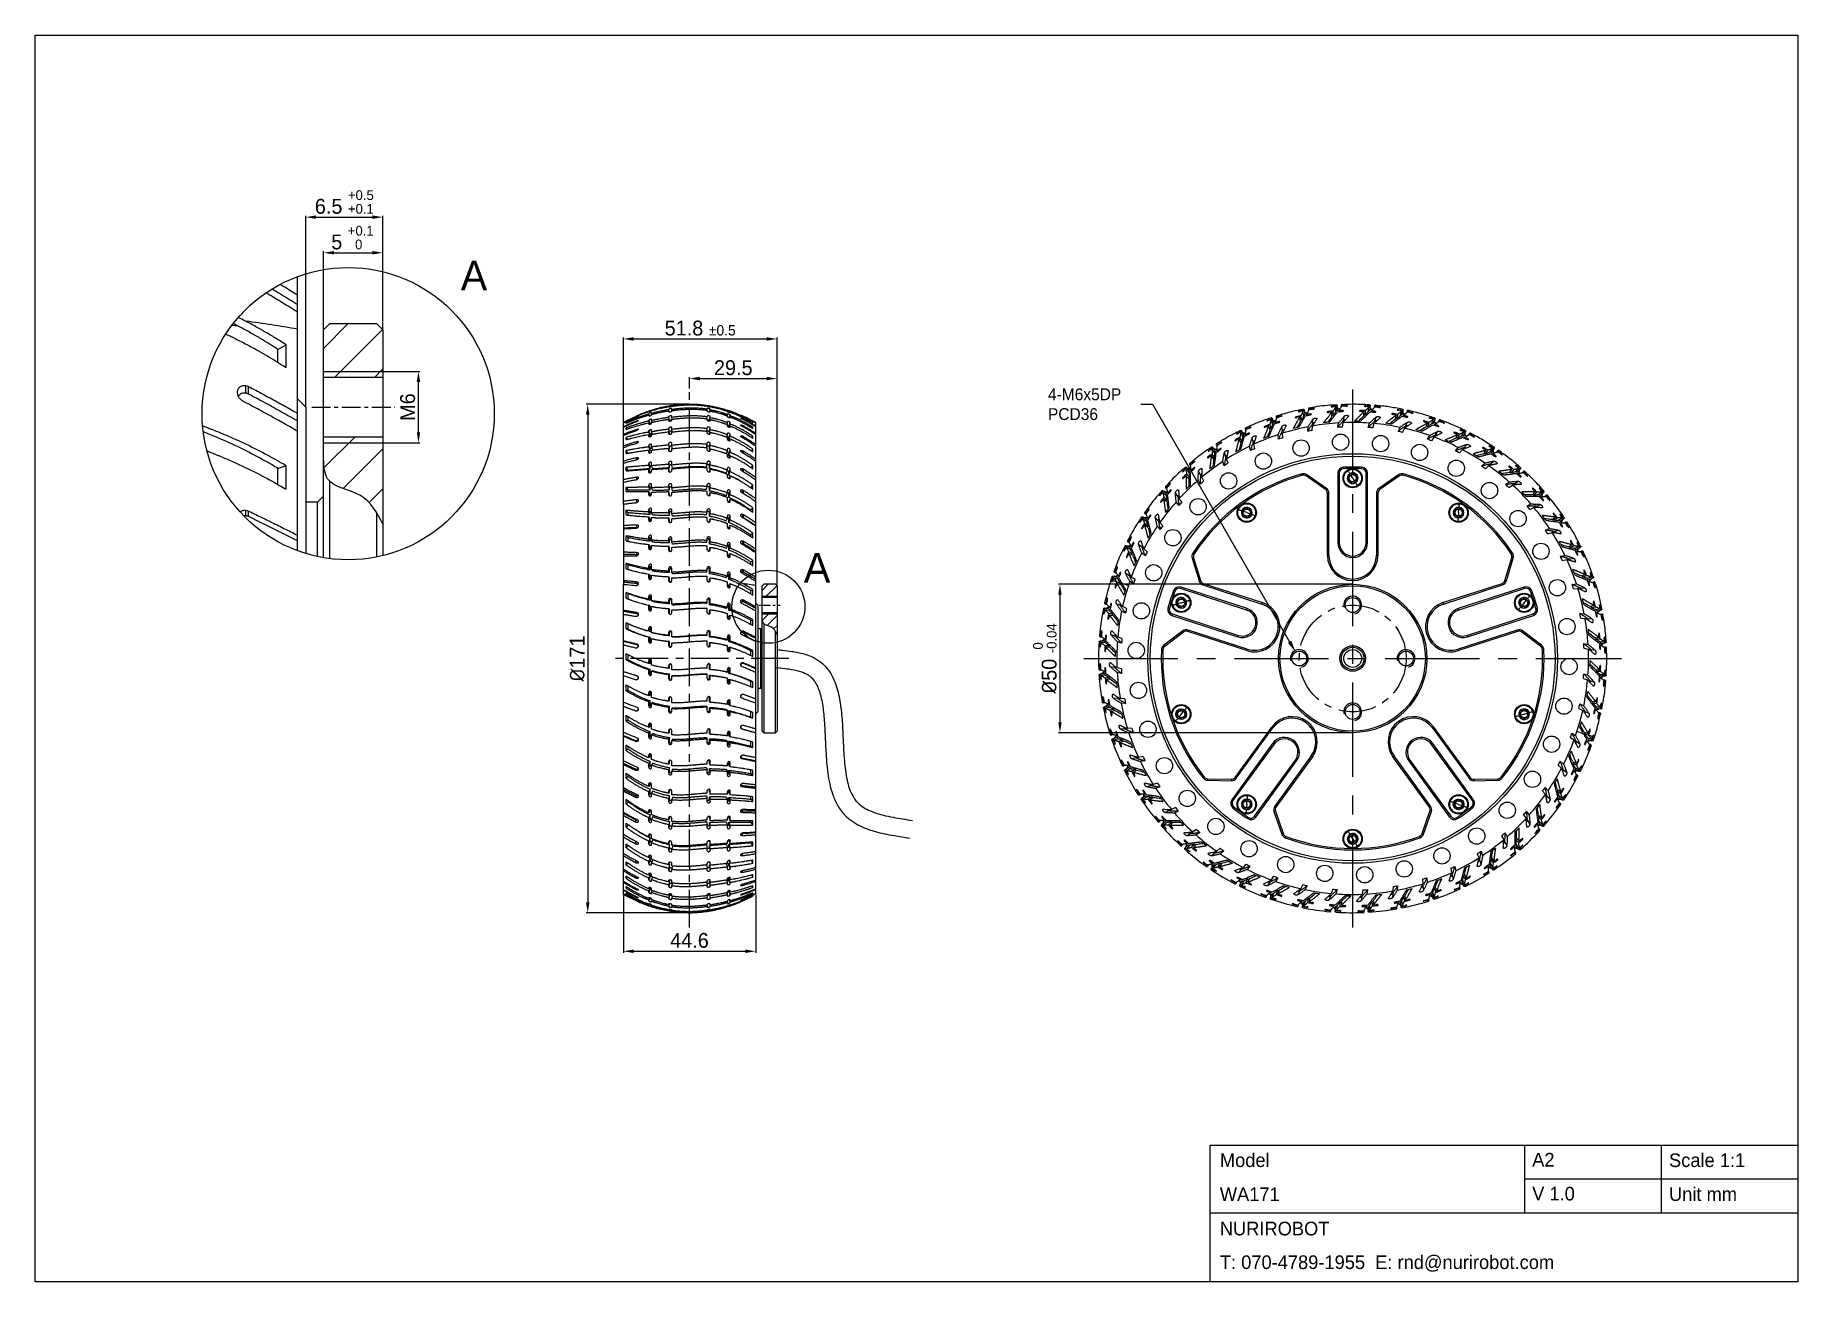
# Model space of a CAD drawing. Header units: millimetres. Extents: x 0 to 594, y 0 to 420.
import ezdxf

# ---------------------------------------------------------------- set-up
doc = ezdxf.new("R2010")
doc.units = ezdxf.units.MM
doc.header["$PDSIZE"] = -1
doc.linetypes.add('CENTERX2', pattern=[20.32, 12.7, -2.54, 2.54, -2.54])
doc.layers.add('중심선', color=1, linetype='CENTERX2')
doc.layers.add('치수', color=4, linetype='Continuous')
doc.styles.add('누리로봇 문자스타일_20230829', font='GOTHIC.TTF')
doc.dimstyles.new('A2기본 치수스타일', dxfattribs={"dimtxt": 4, "dimasz": 4, "dimexe": 0.5, "dimexo": 0.3, "dimgap": 1, "dimtad": 1, "dimtoh": 1, "dimdec": 1, "dimzin": 12, "dimdsep": 46, "dimtxsty": '누리로봇 문자스타일_20230829', "dimcen": 0.09, "dimclrd": 3, "dimclre": 3, "dimclrt": 3, "dimadec": 0, "dimazin": 3, "dimtm": 1e-09, "dimtfac": 1, "dimtdec": 1, "dimtofl": 0, "dimtmove": 0, "dimatfit": 3, "dimfxl": 1, "dimfrac": 2, "dimarcsym": 0})
doc.dimstyles.new('A2지시선 치수스타일', dxfattribs={"dimtxt": 4, "dimasz": 4, "dimexe": 0.5, "dimexo": 0.3, "dimgap": 0.396875, "dimtad": 0, "dimtih": 1, "dimtoh": 1, "dimdec": 1, "dimzin": 12, "dimdsep": 46, "dimtxsty": '누리로봇 문자스타일_20230829', "dimcen": 0.09, "dimclrd": 3, "dimclre": 3, "dimclrt": 3, "dimadec": 0, "dimazin": 3, "dimtm": 1e-09, "dimtfac": 1, "dimtdec": 1, "dimtofl": 0, "dimtmove": 0, "dimatfit": 3, "dimfxl": 1, "dimfrac": 2, "dimarcsym": 0})

msp = doc.modelspace()

# ---------------------------------------------------------------- texts
at = {"lineweight": -3, "attachment_point": 1, "style": '누리로봇 문자스타일_20230829'}
for s, insert, char_height, width in [('Model', (399.25, 43.26), 4.603, 15.1906), ('A2', (504.5, 43.42), 4.603, 36.7069), ('{\\fCentury Gothic|b0|i0|c0|p34;Scale 1:1}', (550.62, 43.25), 4.6032, 75.5303), ('WA171', (399.23, 31.8), 4.603, 56.4459), ('V 1.0', (504.5, 31.99), 4.603, 36.7069), ('Unit mm', (550.62, 31.82), 4.603, 75.5303), ('NURIROBOT', (399.23, 20.22), 4.603, 57.1107), ('T: 070-4789-1955  E: rnd@nurirobot.com', (399.24, 8.89), 4.6032, 180.3472)]:
    msp.add_mtext(s, dxfattribs=dict(at, insert=insert, char_height=char_height, width=width))
at = {"layer": '치수', "color": 3, "char_height": 10, "attachment_point": 1, "style": '누리로봇 문자스타일_20230829'}
for insert in [(143.4, 344.03), (259.01, 245.57)]:
    msp.add_mtext('A', dxfattribs=dict(at, insert=insert))

# ---------------------------------------------------------------- blocks, each defined once
blk = doc.blocks.new('*D53')
at = {"layer": 'Defpoints', "color": 0}
for p in [(117.16, 346.71), (97.16, 320.72), (117.16, 320.72)]:
    blk.add_point(p, dxfattribs=at)
at = {"layer": '치수', "color": 3, "lineweight": -2}
for p, q in [((97.16, 321.02), (97.16, 347.21)), ((100.66, 346.71), (113.66, 346.71)), ((117.16, 321.02), (117.16, 347.21))]:
    blk.add_line(p, q, dxfattribs=at)
at = {"layer": '치수', "color": 3}
for points in [[(100.66, 347.29), (100.66, 346.13), (97.16, 346.71)], [(113.66, 347.29), (113.66, 346.13), (117.16, 346.71)]]:
    blk.add_solid(points, dxfattribs=at)
at = {"layer": '치수', "color": 3, "insert": (106.9, 351.79), "char_height": 5, "attachment_point": 5, "style": '누리로봇 문자스타일_20230829'}
blk.add_mtext('5 {\\H0.66x;\\S+0.1^   0;}', dxfattribs=at)
blk = doc.blocks.new('*D55')
at = {"layer": 'Defpoints', "color": 0}
for p in [(117.16, 306.72), (129.16, 306.72), (117.16, 282.72)]:
    blk.add_point(p, dxfattribs=at)
at = {"layer": '치수', "color": 3, "lineweight": -2}
for p, q in [((117.46, 306.72), (129.66, 306.72)), ((129.16, 286.22), (129.16, 303.22)), ((117.46, 282.72), (129.66, 282.72))]:
    blk.add_line(p, q, dxfattribs=at)
at = {"layer": '치수', "color": 3}
for points in [[(128.58, 303.22), (129.74, 303.22), (129.16, 306.72)], [(128.58, 286.22), (129.74, 286.22), (129.16, 282.72)]]:
    blk.add_solid(points, dxfattribs=at)
at = {"layer": '치수', "color": 3, "insert": (125.53, 294.72), "char_height": 5, "attachment_point": 5, "rotation": 90, "style": '누리로봇 문자스타일_20230829'}
blk.add_mtext('M6', dxfattribs=at)
blk = doc.blocks.new('*D56')
at = {"layer": 'Defpoints', "color": 0}
for p in [(444, 235), (345.35, 185), (444, 185)]:
    blk.add_point(p, dxfattribs=at)
at = {"layer": '치수', "color": 3, "lineweight": -2}
for p, q in [((443.7, 235), (344.85, 235)), ((345.35, 231.5), (345.35, 188.5)), ((443.7, 185), (344.85, 185))]:
    blk.add_line(p, q, dxfattribs=at)
at = {"layer": '치수', "color": 3}
for points in [[(344.77, 231.5), (345.93, 231.5), (345.35, 235)], [(344.77, 188.5), (345.93, 188.5), (345.35, 185)]]:
    blk.add_solid(points, dxfattribs=at)
at = {"layer": '치수', "color": 3, "insert": (340.27, 210), "char_height": 5, "attachment_point": 5, "rotation": 90, "style": '누리로봇 문자스타일_20230829'}
blk.add_mtext('{\\fISOCPEUR|b0|i0|c0|p34;%%C}50 {\\H0.66x;\\S 0^ -0.04;}', dxfattribs=at)
blk = doc.blocks.new('*D59')
at = {"layer": 'Defpoints', "color": 0}
for p in [(220.53, 295.65), (186.2, 124.35), (220.48, 124.35)]:
    blk.add_point(p, dxfattribs=at)
at = {"layer": '치수', "color": 3, "lineweight": -2}
for p, q in [((220.23, 295.65), (185.7, 295.65)), ((186.2, 292.15), (186.2, 127.85)), ((220.18, 124.35), (185.7, 124.35))]:
    blk.add_line(p, q, dxfattribs=at)
at = {"layer": '치수', "color": 3}
for points in [[(185.62, 292.15), (186.78, 292.15), (186.2, 295.65)], [(185.62, 127.85), (186.78, 127.85), (186.2, 124.35)]]:
    blk.add_solid(points, dxfattribs=at)
at = {"layer": '치수', "color": 3, "insert": (182.64, 210), "char_height": 5, "attachment_point": 5, "rotation": 90, "style": '누리로봇 문자스타일_20230829'}
blk.add_mtext('{\\fISOCPEUR|b0|i0|c0|p34;%%C}171', dxfattribs=at)
blk = doc.blocks.new('*D60')
at = {"layer": 'Defpoints', "color": 0}
for p in [(198.2, 130.5), (242.8, 130.5), (242.8, 111.35)]:
    blk.add_point(p, dxfattribs=at)
at = {"layer": '치수', "color": 3, "lineweight": -2}
for p, q in [((198.2, 130.2), (198.2, 110.85)), ((242.8, 130.2), (242.8, 110.85)), ((201.7, 111.35), (239.3, 111.35))]:
    blk.add_line(p, q, dxfattribs=at)
at = {"layer": '치수', "color": 3}
for points in [[(201.7, 111.93), (201.7, 110.77), (198.2, 111.35)], [(239.3, 111.93), (239.3, 110.77), (242.8, 111.35)]]:
    blk.add_solid(points, dxfattribs=at)
at = {"layer": '치수', "color": 3, "insert": (220.5, 114.98), "char_height": 5, "attachment_point": 5, "style": '누리로봇 문자스타일_20230829'}
blk.add_mtext('44.6', dxfattribs=at)
blk = doc.blocks.new('*D61')
at = {"layer": 'Defpoints', "color": 0}
for p in [(117.16, 358.71), (117.16, 320.72), (91.16, 294.72)]:
    blk.add_point(p, dxfattribs=at)
at = {"layer": '치수', "color": 3, "lineweight": -2}
for p, q in [((91.16, 295.02), (91.16, 359.21)), ((94.66, 358.71), (113.66, 358.71)), ((117.16, 321.02), (117.16, 359.21))]:
    blk.add_line(p, q, dxfattribs=at)
at = {"layer": '치수', "color": 3}
for points in [[(94.66, 359.29), (94.66, 358.13), (91.16, 358.71)], [(113.66, 359.29), (113.66, 358.13), (117.16, 358.71)]]:
    blk.add_solid(points, dxfattribs=at)
at = {"layer": '치수', "color": 3, "insert": (104.16, 363.79), "char_height": 5, "attachment_point": 5, "style": '누리로봇 문자스타일_20230829'}
blk.add_mtext('6.5 {\\H0.66x;\\S+0.5^ +0.1;}', dxfattribs=at)
blk = doc.blocks.new('*D62')
at = {"layer": 'Defpoints', "color": 0}
for p in [(250, 317.67), (198.2, 289.5), (250, 234.5)]:
    blk.add_point(p, dxfattribs=at)
at = {"layer": '치수', "color": 3, "lineweight": -2}
for p, q in [((198.2, 289.8), (198.2, 318.17)), ((201.7, 317.67), (246.5, 317.67)), ((250, 234.8), (250, 318.17))]:
    blk.add_line(p, q, dxfattribs=at)
at = {"layer": '치수', "color": 3}
for points in [[(201.7, 318.25), (201.7, 317.09), (198.2, 317.67)], [(246.5, 318.25), (246.5, 317.09), (250, 317.67)]]:
    blk.add_solid(points, dxfattribs=at)
at = {"layer": '치수', "color": 3, "insert": (224.1, 321.3), "char_height": 5, "attachment_point": 5, "style": '누리로봇 문자스타일_20230829'}
blk.add_mtext('51.8 {\\H0.7x;%%P0.5}', dxfattribs=at)
blk = doc.blocks.new('*D63')
at = {"layer": 'Defpoints', "color": 0}
for p in [(250, 304.33), (220.5, 300.65), (250, 234.5)]:
    blk.add_point(p, dxfattribs=at)
at = {"layer": '치수', "color": 3, "lineweight": -2}
for p, q in [((220.5, 300.95), (220.5, 304.83)), ((224, 304.33), (246.5, 304.33)), ((250, 234.8), (250, 304.83))]:
    blk.add_line(p, q, dxfattribs=at)
at = {"layer": '치수', "color": 3}
for points in [[(224, 304.91), (224, 303.74), (220.5, 304.33)], [(246.5, 304.91), (246.5, 303.74), (250, 304.33)]]:
    blk.add_solid(points, dxfattribs=at)
at = {"layer": '치수', "color": 3, "insert": (235.25, 307.95), "char_height": 5, "attachment_point": 5, "style": '누리로봇 문자스타일_20230829'}
blk.add_mtext('29.5', dxfattribs=at)
blk = doc.blocks.new('*D65')
at = {"color": 3, "lineweight": -2}
for p, q in [((372.55, 295.65), (376.55, 295.65)), ((376.55, 295.65), (422.75, 215.63)), ((425.91, 210), (426.09, 210)), ((426, 209.91), (426, 210.09))]:
    blk.add_line(p, q, dxfattribs=at)
at = {"color": 3}
blk.add_solid([(423.33, 215.96), (422.17, 215.3), (424.75, 212.17)], dxfattribs=at)
at = {"layer": 'Defpoints', "color": 0}
for p in [(424.75, 212.17), (427.25, 207.83)]:
    blk.add_point(p, dxfattribs=at)
at = {"color": 3, "insert": (341.3, 295.65), "char_height": 4, "attachment_point": 4, "style": '누리로봇 문자스타일_20230829'}
blk.add_mtext('{\\fPMingLiU|b0|i0|c129|p0;4-M6x5DP\\PPCD36}', dxfattribs=at)

# ---------------------------------------------------------------- dimensions: what is measured, and where the dimension line sits
dim = msp.add_diameter_dim_2p(p1=(427.25, 207.83), p2=(424.75, 212.17), text='{\\fPMingLiU|b0|i0|c129|p0;4-M6x5DP\\PPCD36}', dimstyle='A2지시선 치수스타일')
dim.commit()
dim.dimension.update_dxf_attribs({"geometry": '*D65', "text_midpoint": (356.72, 295.65), "dimtype": 163})
at = {"layer": '치수'}
for base, p1, p2, text, picture, middle in [((117.16, 358.71), (91.16, 294.72), (117.16, 320.72), '6.5 {\\H0.66x;\\S+0.5^ +0.1;}', '*D61', (104.16, 358.71)), ((117.16, 346.71), (97.16, 320.72), (117.16, 320.72), '5 {\\H0.66x;\\S+0.1^   0;}', '*D53', (106.9, 346.71)), ((242.8, 111.35), (198.2, 130.5), (242.8, 130.5), '44.6', '*D60', (220.5, 111.35))]:
    dim = msp.add_linear_dim(base=base, p1=p1, p2=p2, text=text, dimstyle='A2기본 치수스타일', override={"dimtxt": 5, "dimasz": 3.5}, dxfattribs=at)
    dim.commit()
    dim.dimension.update_dxf_attribs({"geometry": picture, "text_midpoint": middle, "dimtype": 160})
for base, p1, text, picture, middle in [((250, 317.67), (198.2, 289.5), '51.8 {\\H0.7x;%%P0.5}', '*D62', (224.1, 321.3)), ((250, 304.33), (220.5, 300.65), '29.5', '*D63', (235.25, 307.95))]:
    dim = msp.add_linear_dim(base=base, p1=p1, p2=(250, 234.5), text=text, dimstyle='A2기본 치수스타일', override={"dimtxt": 5, "dimasz": 3.5}, dxfattribs=at)
    dim.commit()
    dim.dimension.update_dxf_attribs({"geometry": picture, "text_midpoint": middle})
for base, p1, p2, text, picture, middle in [((129.16, 306.72), (117.16, 282.72), (117.16, 306.72), 'M6', '*D55', (129.16, 294.72)), ((186.2, 124.35), (220.53, 295.65), (220.48, 124.35), '{\\fISOCPEUR|b0|i0|c0|p34;%%C}171', '*D59', (186.2, 210)), ((345.35, 185), (444, 235), (444, 185), '{\\fISOCPEUR|b0|i0|c0|p34;%%C}50 {\\H0.66x;\\S 0^ -0.04;}', '*D56', (345.35, 210))]:
    dim = msp.add_linear_dim(base=base, p1=p1, p2=p2, angle=90, text=text, dimstyle='A2기본 치수스타일', override={"dimtxt": 5, "dimasz": 3.5}, dxfattribs=at)
    dim.commit()
    dim.dimension.update_dxf_attribs({"geometry": picture, "text_midpoint": middle, "dimtype": 160})

# ---------------------------------------------------------------- hatches: boundary and pattern name
h = msp.add_hatch()
h.set_pattern_fill('ANSI31', color=4, scale=3)
h.set_pattern_definition([(45, (-499.345, 1307.496), (-6.73519, 6.73519), [])])
h.paths.add_polyline_path([(117.16, 320.72), (115.16, 322.72), (99.16, 322.72), (97.16, 320.72), (97.16, 306.72), (117.16, 306.72)])
h.paths.add_polyline_path([(117.16, 306.72), (97.16, 306.72), (97.16, 304.72), (117.16, 304.72)])
h.paths.add_polyline_path([(117.16, 284.72), (97.16, 284.72), (97.16, 282.72), (117.16, 282.72)])
edge = h.paths.add_edge_path()
edge.add_line((117.16, 282.72), (97.16, 282.72))
edge.add_line((97.16, 282.72), (97.16, 277.03))
edge.add_spline(control_points=[(97.16, 277.03), (97.31, 274.62), (97.48, 271.81), (98.93, 270.03), (99.16, 269.8)], knot_values=[5.895312, 5.895312, 5.895312, 5.895312, 7.547219, 7.823918, 7.823918, 7.823918, 7.823918], degree=3, periodic=0)
edge.add_spline(control_points=[(99.16, 269.8), (101.52, 267.37), (109.72, 266.47), (113.72, 261.32), (115.16, 258.91)], knot_values=[1.007244, 1.007244, 1.007244, 1.007244, 3.839996, 5.895312, 5.895312, 5.895312, 5.895312], degree=3, periodic=0)
edge.add_spline(control_points=[(115.16, 258.91), (115.87, 257.73), (116.51, 256.49), (117.16, 255.25)], knot_values=[0, 0, 0, 0, 1.007244, 1.007244, 1.007244, 1.007244], degree=3, periodic=0)
edge.add_line((117.16, 255.25), (117.16, 282.72))
h = msp.add_hatch()
h.set_pattern_fill('ANSI31', color=4, scale=0.75)
h.set_pattern_definition([(45, (95.8738, 481.1942), (-1.683798, 1.683798), [])])
h.paths.add_polyline_path([(250, 234.5), (249.5, 235), (245.5, 235), (245, 234.5), (245, 231), (250, 231)])
h.paths.add_polyline_path([(250, 231), (245, 231), (245, 230.5), (250, 230.5)])
h.paths.add_polyline_path([(250, 225.5), (245, 225.5), (245, 225), (250, 225)])
edge = h.paths.add_edge_path()
edge.add_line((250, 225), (245, 225))
edge.add_line((245, 225), (245, 223.58))
edge.add_spline(control_points=[(245, 223.58), (245.04, 222.98), (245.08, 222.27), (245.44, 221.83), (245.5, 221.77)], knot_values=[5.895312, 5.895312, 5.895312, 5.895312, 7.547219, 7.823918, 7.823918, 7.823918, 7.823918], degree=3, periodic=0)
edge.add_spline(control_points=[(245.5, 221.77), (246.09, 221.16), (248.14, 220.94), (249.14, 219.65), (249.5, 219.05)], knot_values=[1.007244, 1.007244, 1.007244, 1.007244, 3.839996, 5.895312, 5.895312, 5.895312, 5.895312], degree=3, periodic=0)
edge.add_spline(control_points=[(249.5, 219.05), (249.68, 218.75), (249.84, 218.44), (250, 218.13)], knot_values=[0, 0, 0, 0, 1.007244, 1.007244, 1.007244, 1.007244], degree=3, periodic=0)
edge.add_line((250, 218.13), (250, 225))

# ---------------------------------------------------------------- linework, layer by layer
at = {"color": 7, "linetype": 'Continuous', "lineweight": 25}
for p, q in [((88.36, 326.72), (88.36, 338.66)), ((88.36, 286.61), (88.36, 326.72)), ((99.16, 322.72), (97.16, 320.72)), ((115.16, 322.72), (99.16, 322.72)), ((117.16, 320.72), (115.16, 322.72)), ((84.55, 308.02), (84.55, 315.7)), ((97.16, 243.97), (97.16, 320.72)), ((117.16, 320.72), (117.16, 244.67)), ((81.74, 309.65), (81.74, 314.16)), ((97.16, 306.72), (117.16, 306.72)), ((117.16, 304.72), (97.16, 304.72)), ((71.01, 299.38), (71.01, 301.97)), ((71.9, 299.07), (71.9, 301.65)), ((91.16, 294.72), (91.16, 245.39)), ((202.75, 291.72), (202.5, 291.61)), ((203.76, 292.14), (202.93, 291.8)), ((206.81, 293.29), (206.32, 293.13)), ((206.76, 293.3), (206.76, 293.31)), ((206.76, 293.15), (206.76, 293.23)), ((206.79, 293.15), (206.76, 293.23)), ((206.76, 292.36), (206.76, 292.51)), ((206.97, 291.76), (206.76, 292.36)), ((206.76, 291.76), (206.76, 292.04)), ((206.86, 291.76), (206.76, 292.04)), ((207.71, 293.6), (207.71, 293.62)), ((207.71, 293.46), (207.71, 293.52)), ((207.71, 292.59), (207.71, 292.81)), ((207.81, 292.28), (207.71, 292.59)), ((207.71, 292.07), (207.71, 292.26)), ((213.54, 294.98), (213.54, 295.02)), ((213.55, 294.88), (213.54, 294.98)), ((213.54, 294.78), (213.54, 294.88)), ((213.55, 294.77), (213.54, 294.88)), ((213.54, 293.82), (213.54, 293.99)), ((213.54, 293.16), (213.54, 293.46)), ((213.59, 293.15), (213.54, 293.46)), ((213.54, 291.23), (213.54, 291.52)), ((214.52, 295.12), (214.52, 295.18)), ((214.54, 295.01), (214.52, 295.12)), ((214.52, 294.93), (214.52, 295.01)), ((214.52, 293.89), (214.52, 294.14)), ((214.58, 293.52), (214.52, 293.89)), ((214.52, 293.31), (214.52, 293.52)), ((214.52, 291.23), (214.52, 291.67)), ((214.61, 290.66), (214.52, 291.23)), ((226.38, 290.8), (226.48, 291.41)), ((226.42, 293.64), (226.48, 293.99)), ((226.46, 295.05), (226.48, 295.15)), ((226.48, 295.15), (226.48, 295.18)), ((226.48, 294.94), (226.48, 295.05)), ((226.48, 293.99), (226.48, 294.16)), ((226.48, 293.34), (226.48, 293.64)), ((226.48, 291.41), (226.48, 291.7)), ((227.36, 293.14), (227.46, 293.75)), ((227.42, 293.15), (227.46, 293.38)), ((227.44, 294.85), (227.46, 294.97)), ((227.45, 294.78), (227.46, 294.86)), ((227.46, 294.97), (227.46, 295.02)), ((227.46, 294.78), (227.46, 294.86)), ((227.46, 293.75), (227.46, 294)), ((227.46, 293.18), (227.46, 293.38)), ((227.46, 291.11), (227.46, 291.55)), ((233.17, 291.83), (233.29, 292.18)), ((233.25, 293.38), (233.29, 293.5)), ((233.29, 293.5), (233.29, 293.55)), ((233.29, 293.23), (233.29, 293.37)), ((233.29, 292.18), (233.29, 292.36)), ((233.29, 291.46), (233.29, 291.79)), ((234.14, 292.95), (234.16, 293.01)), ((234.15, 291.12), (234.24, 291.38)), ((234.17, 293.05), (234.21, 293.16)), ((234.19, 293.01), (234.24, 293.16)), ((234.21, 292.92), (234.24, 293.01)), ((234.24, 292.92), (234.24, 293.01)), ((234.24, 291.16), (234.24, 291.38)), ((418.24, 291.29), (418.36, 290.9)), ((418.88, 291.25), (418.83, 291.41)), ((428.58, 291.88), (428.52, 292.18)), ((429.07, 293.95), (429.14, 293.56)), ((429.56, 292.06), (429.51, 292.36)), ((429.7, 293.84), (429.67, 293.99)), ((437.01, 291.9), (437.5, 291.94)), ((439.4, 293.19), (439.38, 293.5)), ((440.15, 295.18), (440.17, 294.91)), ((440.39, 293.24), (440.38, 293.55)), ((440.76, 294.99), (440.76, 295.15)), ((440.96, 290.24), (441.23, 291.71)), ((447.76, 292.11), (448.25, 292.09)), ((450.3, 293.08), (450.32, 293.39)), ((451.31, 294.96), (451.28, 294.69)), ((451.29, 293), (451.32, 293.31)), ((451.46, 289.95), (451.92, 291.37)), ((451.88, 294.68), (451.9, 294.84)), ((461.09, 291.54), (461.15, 291.85)), ((462.06, 291.34), (462.13, 291.64)), ((462.33, 293.28), (462.27, 293.01)), ((462.87, 292.93), (462.91, 293.08)), ((88.36, 246.34), (88.36, 286.61)), ((199.16, 289.99), (198.2, 289.5)), ((198.2, 287.83), (198.2, 289.5)), ((198.2, 261.91), (198.2, 287.83)), ((199.15, 290.01), (199.15, 290)), ((199.15, 289.27), (199.15, 289.52)), ((199.26, 289.32), (199.15, 289.52)), ((199.15, 287.17), (199.15, 287.68)), ((199.39, 287.25), (199.15, 287.68)), ((206.76, 290.02), (206.76, 290.29)), ((206.76, 288.98), (206.76, 289.44)), ((206.93, 288.97), (206.76, 289.44)), ((206.76, 286.31), (206.76, 286.7)), ((206.76, 284.84), (206.76, 285.48)), ((207.71, 290.17), (207.71, 290.59)), ((207.89, 289.62), (207.71, 290.17)), ((207.71, 289.27), (207.71, 289.58)), ((207.71, 286.38), (207.71, 286.98)), ((207.71, 285.11), (207.71, 285.55)), ((213.54, 290.12), (213.54, 290.61)), ((213.64, 290.04), (213.54, 290.61)), ((213.54, 287.24), (213.54, 287.65)), ((213.54, 285.71), (213.54, 286.38)), ((213.79, 285.9), (213.63, 285.88)), ((214.52, 290.27), (214.52, 290.6)), ((214.52, 287.17), (214.52, 287.8)), ((214.52, 285.85), (214.52, 286.3)), ((226.48, 290.3), (226.48, 290.79)), ((226.48, 287.42), (226.48, 287.84)), ((226.48, 285.9), (226.48, 286.57)), ((227.36, 285.64), (227.46, 286.21)), ((227.39, 290.08), (227.46, 290.48)), ((227.46, 290.15), (227.46, 290.48)), ((227.46, 287.07), (227.46, 287.7)), ((227.46, 285.76), (227.46, 286.21)), ((233.1, 288.88), (233.29, 289.46)), ((233.29, 289.46), (233.29, 289.77)), ((233.29, 288.3), (233.29, 288.81)), ((233.29, 285.38), (233.29, 285.8)), ((234.09, 287.93), (234.24, 288.35)), ((234.24, 288.01), (234.24, 288.35)), ((241.85, 289.97), (240.95, 290.39)), ((241.65, 287.57), (241.85, 287.93)), ((241.76, 289.46), (241.85, 289.63)), ((241.85, 289.41), (241.85, 289.63)), ((241.85, 287.45), (241.85, 287.93)), ((242.8, 289.36), (242.8, 289.44)), ((242.8, 288.06), (242.8, 289.36)), ((242.8, 285.43), (242.8, 288.06)), ((242.8, 281.51), (242.8, 285.43)), ((407.92, 285.1), (407.78, 285.38)), ((407.85, 287.23), (408.02, 286.87)), ((408.49, 287.28), (408.42, 287.42)), ((408.82, 285.52), (408.68, 285.8)), ((416.05, 287.3), (416.51, 287.47)), ((418.03, 289.16), (417.93, 289.46)), ((418.97, 289.47), (418.88, 289.77)), ((419.01, 283.94), (418.89, 285.43)), ((420.3, 286.72), (420.18, 288.21)), ((420.48, 284.41), (420.36, 285.9)), ((426.38, 290.28), (426.86, 290.39)), ((428.87, 286.57), (428.95, 288.06)), ((430.39, 286.84), (430.47, 288.34)), ((430.51, 289.15), (430.59, 290.65)), ((439, 287.88), (439.27, 289.36)), ((440.54, 287.96), (440.81, 289.44)), ((449.21, 287.87), (449.67, 289.3)), ((450.74, 287.75), (451.21, 289.17)), ((458.44, 290.91), (458.93, 290.83)), ((459.33, 286.53), (459.97, 287.88)), ((460.83, 286.2), (461.48, 287.55)), ((461.83, 288.29), (462.47, 289.64)), ((468.88, 288.34), (469.35, 288.19)), ((469.18, 283.87), (470, 285.13)), ((470.28, 290.89), (470.23, 290.9)), ((470.33, 291.04), (470.28, 291.05)), ((471.58, 288.62), (471.69, 288.91)), ((471.9, 285.29), (472.71, 286.55)), ((472.53, 288.29), (472.63, 288.57)), ((473.05, 290.17), (472.91, 289.8)), ((473.53, 289.75), (473.59, 289.91)), ((478.77, 284.15), (479.37, 285.43)), ((483.26, 285.69), (483.08, 285.34)), ((483.69, 285.22), (483.76, 285.36)), ((97.16, 284.72), (117.16, 284.72)), ((97.16, 282.72), (117.16, 282.72)), ((199.15, 283.76), (199.15, 284.51)), ((199.15, 279.08), (199.15, 280.06)), ((206.76, 281.29), (206.76, 281.8)), ((206.76, 279.42), (206.76, 280.24)), ((207.24, 280.08), (206.85, 280.02)), ((207.24, 285.01), (206.96, 284.95)), ((207.71, 281.29), (207.71, 282.06)), ((207.71, 279.67), (207.71, 280.22)), ((213.54, 281.93), (213.54, 282.46)), ((213.54, 280.01), (213.54, 280.85)), ((213.79, 280.68), (213.57, 280.66)), ((214.52, 281.8), (214.52, 282.59)), ((214.52, 280.14), (214.52, 280.7)), ((226.48, 282.12), (226.48, 282.65)), ((226.48, 280.19), (226.48, 281.03)), ((227.42, 280.42), (227.21, 280.47)), ((227.46, 281.72), (227.46, 282.51)), ((227.46, 280.06), (227.46, 280.63)), ((233.29, 283.8), (233.29, 284.49)), ((233.29, 280), (233.29, 280.55)), ((234.04, 283.46), (233.76, 283.6)), ((234.24, 283.52), (234.24, 283.98)), ((241.54, 284.35), (241.85, 284.89)), ((241.85, 284.17), (241.85, 284.89)), ((241.85, 279.61), (241.85, 280.58)), ((242.8, 276.36), (242.8, 281.51)), ((398.08, 281.85), (398.29, 281.51)), ((398.42, 279.74), (398.25, 280)), ((398.7, 281.98), (398.62, 282.12)), ((399.26, 280.28), (399.09, 280.55)), ((401.25, 277.97), (400.75, 279.38)), ((406.2, 282.99), (406.64, 283.22)), ((409.57, 280.04), (409.26, 281.51)), ((410.49, 282.96), (410.17, 284.43)), ((410.97, 280.7), (410.65, 282.17)), ((470.64, 283.35), (471.45, 284.61)), ((478.61, 279.95), (479.58, 281.09)), ((478.89, 284.42), (479.34, 284.21)), ((479.98, 279.25), (480.96, 280.39)), ((481.48, 281.01), (482.46, 282.15)), ((481.61, 284.34), (481.75, 284.62)), ((482.5, 283.89), (482.64, 284.16)), ((488.31, 279.23), (488.73, 278.96)), ((492.81, 279.92), (492.58, 279.59)), ((493.17, 279.39), (493.26, 279.53)), ((81.74, 268.52), (81.74, 274.07)), ((84.55, 267.02), (84.55, 274.93)), ((199.15, 273.21), (199.15, 274.42)), ((206.76, 275.05), (206.76, 275.67)), ((206.76, 272.81), (206.76, 273.78)), ((207.71, 274.97), (207.71, 275.91)), ((207.71, 273.04), (207.71, 273.69)), ((213.54, 275.4), (213.54, 276.03)), ((213.54, 273.1), (213.54, 274.1)), ((214.52, 275.19), (214.52, 276.15)), ((214.52, 273.22), (214.52, 273.89)), ((220.5, 274.56), (220.5, 275.71)), ((226.48, 275.58), (226.48, 276.21)), ((226.48, 273.29), (226.48, 274.28)), ((227.46, 275.14), (227.46, 276.09)), ((227.46, 273.17), (227.46, 273.84)), ((233.29, 278.03), (233.29, 278.89)), ((233.29, 273.43), (233.29, 274.08)), ((234.13, 278.09), (233.76, 278.29)), ((234.24, 277.77), (234.24, 278.35)), ((241.85, 273.87), (241.85, 275.05)), ((242.8, 270.08), (242.8, 276.36)), ((389.09, 275.24), (389.35, 274.93)), ((389.71, 273.2), (389.51, 273.43)), ((389.7, 275.45), (389.59, 275.58)), ((390.47, 273.84), (390.27, 274.08)), ((397, 277.43), (397.4, 277.71)), ((400.73, 274.95), (400.22, 276.36)), ((402.02, 275.78), (401.52, 277.2)), ((440.93, 273.94), (440.9, 274.44)), ((447.07, 273.94), (447.1, 274.44)), ((487.44, 274.84), (488.56, 275.84)), ((488.71, 273.96), (489.83, 274.96)), ((490.43, 275.51), (491.55, 276.51)), ((490.99, 278.8), (491.17, 279.06)), ((491.81, 278.23), (491.99, 278.49)), ((99.16, 269.8), (99.16, 243.67)), ((199.15, 266.27), (199.15, 267.67)), ((206.76, 267.7), (206.76, 268.42)), ((207.71, 267.54), (207.71, 268.62)), ((213.54, 267.74), (213.54, 268.47)), ((214.52, 267.47), (214.52, 268.57)), ((220.5, 266.97), (220.5, 267.98)), ((226.48, 267.91), (226.48, 268.64)), ((227.46, 267.44), (227.46, 268.54)), ((233.29, 271.1), (233.29, 272.11)), ((234.24, 270.87), (234.24, 271.55)), ((241.85, 267.03), (241.85, 268.41)), ((242.8, 254.56), (242.8, 270.08)), ((381.05, 267.51), (381.34, 267.24)), ((381.62, 267.81), (381.5, 267.91)), ((388.6, 270.72), (388.96, 271.05)), ((392.62, 268.74), (391.94, 270.08)), ((392.74, 271.8), (392.06, 273.14)), ((393.79, 269.74), (393.11, 271.08)), ((427.01, 271.72), (426.88, 272.2)), ((428.27, 271.51), (428.55, 271.92)), ((434.86, 266.92), (428.27, 271.51)), ((435.14, 267.33), (428.55, 271.92)), ((434.86, 266.92), (435.14, 267.33)), ((439, 272.44), (439, 249.03)), ((439.5, 272.44), (439, 272.44)), ((439.5, 272.44), (439.5, 249.03)), ((443.02, 272.26), (443.02, 272.26)), ((444, 270.75), (443.34, 271.76)), ((444, 270.75), (444.65, 269.75)), ((448.5, 272.44), (449, 272.44)), ((448.5, 249.03), (448.5, 272.44)), ((449, 249.03), (449, 272.44)), ((459.45, 271.92), (452.86, 267.33)), ((453.14, 266.92), (452.86, 267.33)), ((459.73, 271.51), (453.14, 266.92)), ((459.73, 271.51), (459.45, 271.92)), ((460.99, 271.72), (461.12, 272.2)), ((495.54, 268.61), (496.77, 269.46)), ((496.68, 267.58), (497.91, 268.43)), ((496.97, 272.85), (497.34, 272.54)), ((498.59, 268.89), (499.82, 269.74)), ((499.57, 272.08), (499.78, 272.31)), ((500.31, 271.41), (500.52, 271.64)), ((501.51, 272.95), (501.24, 272.66)), ((501.81, 272.38), (501.91, 272.5)), ((95.16, 262.72), (91.16, 262.72)), ((97.16, 264.72), (95.16, 262.72)), ((95.16, 244.36), (95.16, 262.72)), ((202.47, 262.43), (198.2, 261.91)), ((198.2, 261.89), (198.2, 253.59)), ((199.85, 266.27), (199.85, 266.72)), ((202.76, 262.47), (202.76, 263.58)), ((206.76, 265.13), (206.76, 266.24)), ((207.24, 264.86), (207.24, 265.28)), ((207.71, 265.33), (207.71, 266.08)), ((213.54, 265.12), (213.54, 266.25)), ((213.79, 264.82), (213.79, 265.28)), ((214.52, 265.22), (214.52, 265.98)), ((226.48, 265.3), (226.48, 266.43)), ((227.46, 265.2), (227.46, 265.95)), ((233.29, 265.78), (233.29, 266.52)), ((233.29, 263.12), (233.29, 264.27)), ((234.24, 262.92), (234.24, 263.69)), ((381.15, 262.97), (381.46, 263.34)), ((381.92, 265.57), (381.69, 265.78)), ((382.59, 266.31), (382.36, 266.52)), ((385.11, 264.59), (384.26, 265.82)), ((385.39, 261.54), (384.54, 262.77)), ((386.42, 262.68), (385.57, 263.91)), ((435.5, 265.69), (436, 265.69)), ((435.5, 244.74), (435.5, 265.69)), ((436, 244.74), (436, 265.69)), ((452, 265.69), (452, 244.74)), ((452.5, 265.69), (452, 265.69)), ((452.5, 265.69), (452.5, 244.74)), ((502.74, 261.38), (504.08, 262.06)), ((504.72, 265.4), (505.05, 265.04)), ((505.8, 261.26), (507.14, 261.94)), ((507.2, 264.29), (507.43, 264.49)), ((507.84, 263.53), (508.08, 263.73)), ((509.24, 264.91), (508.93, 264.65)), ((509.45, 264.3), (509.58, 264.41)), ((71.01, 258.07), (71.01, 259.93)), ((71.9, 257.8), (71.9, 259.66)), ((115.16, 244.23), (115.16, 258.91)), ((199.15, 258.36), (199.15, 259.94)), ((199.85, 258.3), (199.85, 259.11)), ((206.76, 259.36), (206.76, 260.17)), ((206.76, 256.5), (206.76, 257.74)), ((207.24, 256.18), (207.24, 256.93)), ((207.71, 259.13), (207.71, 260.34)), ((207.71, 256.67), (207.71, 257.5)), ((213.54, 259.09), (213.54, 259.91)), ((213.54, 256.19), (213.54, 257.45)), ((213.79, 255.86), (213.79, 256.62)), ((214.52, 258.77), (214.52, 259.99)), ((214.52, 256.28), (214.52, 257.12)), ((220.5, 258.39), (220.5, 259.26)), ((226.48, 259.26), (226.48, 260.07)), ((226.48, 256.36), (226.48, 257.62)), ((227.21, 255.94), (227.21, 256.3)), ((227.46, 258.77), (227.46, 259.99)), ((227.46, 256.28), (227.46, 257.11)), ((233.29, 257.17), (233.29, 257.99)), ((233.29, 254.24), (233.29, 255.5)), ((238.46, 257.51), (238.24, 257.55)), ((238.46, 257.51), (238.46, 258.62)), ((238.68, 257.4), (238.68, 258.52)), ((241.15, 259.68), (241.15, 259.93)), ((241.85, 259.21), (241.85, 260.78)), ((374.08, 258.81), (374.41, 258.58)), ((374.61, 259.17), (374.47, 259.26)), ((375.2, 256.99), (374.94, 257.17)), ((375.77, 257.81), (375.51, 257.99)), ((378.49, 256.43), (377.49, 257.55)), ((380.04, 254.71), (379.04, 255.83)), ((408.29, 259.15), (407.17, 259.58)), ((408.29, 259.15), (409.41, 258.72)), ((479.71, 259.15), (479.65, 257.95)), ((479.71, 259.15), (479.77, 260.35)), ((503.74, 260.21), (505.08, 260.89)), ((511.43, 257), (511.71, 256.6)), ((513.74, 255.58), (514, 255.75)), ((515.85, 255.92), (515.51, 255.71)), ((198.2, 253.58), (198.2, 244.53)), ((199.15, 249.63), (199.15, 251.35)), ((199.85, 249.5), (199.85, 250.67)), ((202.76, 254.09), (202.76, 255.06)), ((202.94, 254.06), (202.76, 254.09)), ((206.76, 250.18), (206.76, 251.05)), ((207.71, 249.88), (207.71, 251.19)), ((213.54, 249.61), (213.54, 250.49)), ((214.52, 249.23), (214.52, 250.56)), ((220.5, 248.99), (220.5, 249.69)), ((226.48, 249.76), (226.48, 250.65)), ((227.46, 249.25), (227.46, 250.58)), ((233.76, 253.73), (233.76, 254.15)), ((234.24, 254.07), (234.24, 254.91)), ((238.46, 248.67), (238.46, 249.64)), ((238.68, 248.57), (238.68, 249.54)), ((241.15, 251.02), (241.15, 251.57)), ((241.85, 250.56), (241.85, 252.27)), ((242.8, 245.59), (242.8, 254.56)), ((368.78, 249.69), (368.64, 249.76)), ((374.77, 254.31), (375.04, 254.73)), ((379.16, 253.44), (378.16, 254.56)), ((508.95, 253.27), (510.36, 253.78)), ((509.78, 251.98), (511.2, 252.48)), ((511.97, 252.75), (513.38, 253.25)), ((514.29, 254.74), (514.55, 254.91)), ((515.98, 255.3), (516.12, 255.38)), ((198.2, 244.53), (198.2, 234.89)), ((202.76, 244.96), (202.76, 245.77)), ((206.76, 247.08), (206.76, 248.42)), ((207.24, 246.7), (207.24, 247.76)), ((207.71, 247.21), (207.71, 248.11)), ((213.54, 246.48), (213.54, 247.83)), ((213.79, 246.11), (213.79, 247.17)), ((214.52, 246.55), (214.52, 247.45)), ((226.48, 246.64), (226.48, 247.99)), ((227.21, 246.2), (227.21, 246.82)), ((227.46, 246.57), (227.46, 247.47)), ((233.29, 247.75), (233.29, 248.64)), ((233.29, 244.6), (233.29, 245.96)), ((233.76, 244.08), (233.76, 244.77)), ((234.24, 244.46), (234.24, 245.37)), ((242.8, 236), (242.8, 245.58)), ((368.31, 249.26), (368.66, 249.08)), ((369.66, 247.61), (369.38, 247.75)), ((369.58, 244.89), (369.79, 245.34)), ((370.11, 248.5), (369.84, 248.64)), ((372.99, 247.48), (371.85, 248.46)), ((374.05, 244.61), (372.91, 245.58)), ((374.75, 245.98), (373.61, 246.96)), ((390.37, 243.97), (389.89, 243.82)), ((389.89, 243.82), (392.21, 236.14)), ((390.55, 245.23), (390.13, 245.5)), ((390.37, 243.97), (392.69, 236.29)), ((435.5, 244.74), (436, 244.74)), ((439.5, 249.03), (439, 249.03)), ((448.5, 249.03), (449, 249.03)), ((452.5, 244.74), (452, 244.74)), ((495.31, 236.29), (497.63, 243.97)), ((495.79, 236.14), (498.11, 243.82)), ((497.45, 245.23), (497.87, 245.5)), ((497.63, 243.97), (498.11, 243.82)), ((497.7, 244.4), (498.2, 244.4)), ((514.04, 244.43), (515.51, 244.74)), ((516.96, 243.51), (518.43, 243.83)), ((516.99, 247.8), (517.22, 247.36)), ((519.1, 246.08), (519.38, 246.22)), ((519.52, 245.18), (519.8, 245.32)), ((521.23, 246.15), (520.87, 245.98)), ((521.28, 245.51), (521.42, 245.58)), ((199.15, 240.22), (199.15, 242.06)), ((199.85, 240.03), (199.85, 241.53)), ((206.76, 240.31), (206.76, 241.24)), ((206.76, 237.03), (206.76, 238.44)), ((207.71, 239.94), (207.71, 241.34)), ((207.71, 237.12), (207.71, 238.07)), ((213.54, 239.45), (213.54, 240.38)), ((213.79, 238.93), (213.79, 239.85)), ((214.52, 239.02), (214.52, 240.43)), ((220.5, 238.93), (220.5, 239.44)), ((226.48, 239.59), (226.48, 240.52)), ((226.48, 236.28), (226.48, 237.7)), ((227.46, 239.07), (227.46, 240.48)), ((233.29, 237.69), (233.29, 238.63)), ((238.46, 239.17), (238.46, 239.98)), ((238.68, 239.08), (238.68, 239.89)), ((241.15, 241.65), (241.15, 242.49)), ((241.85, 241.21), (241.85, 243.04)), ((363.83, 239.05), (364.2, 238.91)), ((364.24, 239.53), (364.09, 239.59)), ((365.38, 237.58), (365.09, 237.69)), ((365.72, 238.52), (365.43, 238.63)), ((368.71, 237.9), (367.45, 238.71)), ((514.7, 243.03), (516.17, 243.35)), ((521.3, 237.95), (521.47, 237.49)), ((198.2, 195.29), (198.2, 234.89)), ((199.15, 230.29), (199.15, 232.22)), ((199.85, 229.95), (199.85, 231.85)), ((202.76, 235.23), (202.76, 235.87)), ((213.54, 236.14), (213.54, 237.56)), ((213.79, 235.83), (213.79, 237.08)), ((214.52, 236.19), (214.52, 237.14)), ((227.46, 236.23), (227.46, 237.18)), ((233.29, 234.36), (233.29, 235.79)), ((234.24, 234.27), (234.24, 235.22)), ((241.15, 231.73), (241.15, 232.86)), ((241.85, 231.33), (241.85, 233.25)), ((242.8, 225.97), (242.8, 236)), ((245.5, 235), (245, 234.5)), ((245, 185.5), (245, 234.5)), ((249.5, 235), (245.5, 235)), ((250, 234.5), (249.5, 235)), ((250, 234.5), (250, 185.5)), ((362.96, 236.33), (362.95, 236.28)), ((363.11, 236.28), (363.1, 236.23)), ((364.67, 236.76), (364.82, 237.22)), ((370.13, 235.18), (368.87, 236)), ((370.65, 236.64), (369.39, 237.45)), ((384.14, 232.68), (383.67, 232.86)), ((386, 233.58), (386.16, 234.05)), ((408.27, 226.34), (386, 233.58)), ((408.43, 226.81), (386.16, 234.05)), ((392.69, 236.29), (392.21, 236.14)), ((393.66, 235.29), (393.51, 234.82)), ((393.51, 234.82), (413.44, 228.34)), ((393.66, 235.29), (413.59, 228.82)), ((474.41, 228.82), (494.34, 235.29)), ((474.56, 228.34), (494.49, 234.82)), ((501.84, 234.05), (479.57, 226.81)), ((502, 233.58), (479.73, 226.34)), ((494.34, 235.29), (494.49, 234.82)), ((495.31, 236.29), (495.79, 236.14)), ((502, 233.58), (501.84, 234.05)), ((503.86, 232.68), (504.33, 232.86)), ((517.94, 234.99), (519.43, 235.11)), ((518.41, 233.52), (519.9, 233.64)), ((520.72, 233.7), (522.21, 233.82)), ((523.16, 235.97), (523.46, 236.07)), ((523.47, 235.03), (523.77, 235.12)), ((525.29, 235.76), (524.9, 235.64)), ((525.25, 235.12), (525.41, 235.17)), ((206.76, 229.92), (206.76, 230.89)), ((206.76, 226.51), (206.76, 227.97)), ((207.24, 226.23), (207.28, 226.06)), ((207.71, 229.49), (207.71, 230.95)), ((207.71, 226.56), (207.71, 227.54)), ((213.54, 228.78), (213.54, 229.75)), ((213.54, 225.35), (213.54, 226.82)), ((214.52, 228.32), (214.52, 229.78)), ((214.52, 225.38), (214.52, 226.36)), ((220.5, 228.37), (220.5, 228.69)), ((226.48, 228.91), (226.48, 229.88)), ((226.48, 225.48), (226.48, 226.95)), ((227.46, 228.39), (227.46, 229.85)), ((227.46, 225.45), (227.46, 226.43)), ((233.29, 227.15), (233.29, 228.13)), ((238.46, 229.17), (238.46, 229.81)), ((238.68, 229.09), (238.68, 229.73)), ((242.8, 215.67), (242.8, 225.97)), ((243.5, 228), (243.5, 192)), ((245, 231), (250, 231)), ((250, 230.5), (245, 230.5)), ((360.72, 228.33), (361.11, 228.25)), ((361.07, 228.87), (360.92, 228.91)), ((362.46, 227.09), (362.15, 227.15)), ((362.66, 228.06), (362.36, 228.13)), ((365.71, 227.83), (364.36, 228.47)), ((367.47, 225.33), (366.12, 225.97)), ((367.8, 226.83), (366.45, 227.48)), ((382.24, 226.84), (381.76, 226.97)), ((386.22, 228.77), (385.06, 228.46)), ((386.22, 228.77), (387.38, 229.08)), ((408.27, 226.34), (408.43, 226.81)), ((413.59, 228.82), (413.44, 228.34)), ((474.41, 228.82), (474.56, 228.34)), ((479.73, 226.34), (479.57, 226.81)), ((501.78, 228.77), (501.03, 227.84)), ((501.78, 228.77), (502.53, 229.71)), ((505.76, 226.84), (506.24, 226.97)), ((505.81, 226.44), (506.31, 226.44)), ((524.28, 227.62), (524.39, 227.14)), ((199.15, 220.01), (199.15, 221.99)), ((199.85, 219.85), (199.85, 221.79)), ((202.76, 225.06), (202.76, 225.53)), ((206.76, 219.19), (206.76, 220.19)), ((207.71, 218.71), (207.71, 220.2)), ((213.79, 225.08), (213.82, 224.92)), ((233.29, 223.71), (233.29, 225.19)), ((234.24, 223.66), (234.24, 224.64)), ((241.15, 221.45), (241.15, 222.84)), ((241.85, 221.08), (241.85, 223.05)), ((244.5, 220), (243.5, 220)), ((245, 220.5), (244.5, 220)), ((244.5, 200), (244.5, 220)), ((245, 225.5), (250, 225.5)), ((245, 225), (250, 225)), ((245.5, 221.77), (245.5, 185)), ((363.09, 224.44), (363.17, 224.93)), ((383.22, 225.02), (383.07, 224.54)), ((383.07, 224.54), (405.34, 217.3)), ((383.22, 225.02), (405.49, 217.78)), ((411.38, 222.06), (411.88, 222.06)), ((418.96, 220.73), (419.46, 220.73)), ((482.51, 217.78), (504.78, 225.02)), ((482.66, 217.3), (504.93, 224.54)), ((504.78, 225.02), (504.93, 224.54)), ((520.57, 225.13), (522.06, 225.05)), ((520.84, 223.61), (522.34, 223.53)), ((523.15, 223.49), (524.65, 223.41)), ((525.88, 225.42), (526.18, 225.48)), ((526.06, 224.44), (526.36, 224.49)), ((527.95, 224.93), (527.56, 224.86)), ((527.84, 224.3), (527.99, 224.33)), ((202.76, 214.64), (202.76, 214.92)), ((206.76, 215.71), (206.76, 217.2)), ((207.71, 215.72), (207.71, 216.72)), ((213.54, 217.79), (213.54, 218.79)), ((213.54, 214.3), (213.54, 215.8)), ((214.52, 217.3), (214.52, 218.79)), ((214.52, 214.31), (214.52, 215.31)), ((220.5, 217.49), (220.5, 217.62)), ((226.48, 217.9), (226.48, 218.89)), ((226.48, 214.41), (226.48, 215.91)), ((227.46, 217.39), (227.46, 218.89)), ((227.46, 214.4), (227.46, 215.4)), ((233.29, 216.32), (233.29, 217.32)), ((233.29, 212.83), (233.29, 214.33)), ((238.46, 218.84), (238.46, 219.3)), ((238.68, 218.77), (238.68, 219.23)), ((242.8, 176.65), (242.8, 215.67)), ((249.5, 185), (249.5, 219.05)), ((359.04, 217.31), (359.44, 217.27)), ((359.32, 217.88), (359.16, 217.9)), ((360.92, 216.3), (360.61, 216.32)), ((361, 217.29), (360.69, 217.32)), ((361.89, 213.76), (361.91, 214.25)), ((364.05, 217.46), (362.63, 217.92)), ((366.13, 215.21), (364.7, 215.67)), ((366.25, 216.74), (364.83, 217.21)), ((386.74, 219.29), (380.34, 214.44)), ((380.64, 214.04), (380.34, 214.44)), ((387.04, 218.89), (380.64, 214.04)), ((387.04, 218.89), (386.74, 219.29)), ((388.41, 219.13), (388.56, 219.6)), ((408.34, 212.65), (388.41, 219.13)), ((408.49, 213.13), (388.56, 219.6)), ((405.49, 217.78), (405.34, 217.3)), ((499.44, 219.6), (479.51, 213.13)), ((499.59, 219.13), (479.66, 212.65)), ((482.51, 217.78), (482.66, 217.3)), ((499.59, 219.13), (499.44, 219.6)), ((500.96, 218.89), (501.26, 219.29)), ((507.36, 214.04), (500.96, 218.89)), ((507.66, 214.44), (501.26, 219.29)), ((507.36, 214.04), (507.66, 214.44)), ((521.88, 215), (523.36, 214.73)), ((525.9, 216.99), (525.94, 216.5)), ((527.19, 214.6), (527.5, 214.62)), ((529.18, 213.85), (528.91, 213.83)), ((199.15, 209.56), (199.15, 211.56)), ((199.85, 209.57), (199.85, 211.22)), ((206.76, 208.31), (206.76, 209.31)), ((207.71, 207.78), (207.71, 209.28)), ((234.24, 212.81), (234.24, 213.81)), ((238.46, 208.36), (238.46, 208.63)), ((238.68, 208.31), (238.68, 208.58)), ((241.15, 210.97), (241.15, 212.59)), ((241.85, 210.64), (241.85, 212.64)), ((380.05, 212.92), (379.55, 212.94)), ((408.34, 212.65), (408.49, 213.13)), ((442.49, 213.49), (442.48, 213.48)), ((479.66, 212.65), (479.51, 213.13)), ((507.95, 212.92), (508.45, 212.94)), ((508.02, 210), (508.52, 210)), ((521.96, 213.46), (523.44, 213.19)), ((524.24, 213.04), (525.71, 212.77)), ((527.24, 213.61), (527.55, 213.62)), ((528.99, 213.24), (529.15, 213.24)), ((202.76, 204.14), (202.76, 204.22)), ((206.76, 204.81), (206.76, 206.31)), ((207.71, 204.78), (207.71, 205.78)), ((213.54, 206.67), (213.54, 207.67)), ((213.54, 203.18), (213.54, 204.67)), ((214.52, 206.16), (214.52, 207.66)), ((214.52, 203.16), (214.52, 204.16)), ((220.5, 204.52), (220.5, 204.43)), ((226.48, 206.76), (226.48, 207.76)), ((226.48, 203.26), (226.48, 204.76)), ((227.46, 206.27), (227.46, 207.77)), ((227.46, 203.28), (227.46, 204.27)), ((232.84, 205.46), (231.18, 205.79)), ((233.29, 205.38), (233.29, 206.38)), ((233.29, 201.89), (233.29, 203.39)), ((234.24, 201.92), (234.24, 202.91)), ((241.15, 200.35), (241.15, 202.31)), ((241.85, 200.19), (241.85, 202.18)), ((358.82, 206.15), (359.22, 206.17)), ((359.01, 206.76), (358.85, 206.76)), ((360.76, 206.4), (360.45, 206.38)), ((360.81, 205.4), (360.5, 205.38)), ((362.1, 203.01), (362.06, 203.5)), ((363.76, 206.96), (362.29, 207.23)), ((366.04, 206.54), (364.56, 206.81)), ((366.12, 205), (364.64, 205.27)), ((442.48, 206.52), (442.49, 206.51)), ((521.75, 203.26), (523.17, 202.79)), ((521.87, 204.79), (523.3, 204.33)), ((523.95, 202.54), (525.37, 202.08)), ((526.11, 206.24), (526.09, 205.75)), ((527, 202.71), (527.31, 202.68)), ((527.08, 203.7), (527.39, 203.68)), ((528.68, 202.12), (528.84, 202.1)), ((528.96, 202.69), (528.69, 202.72)), ((199.15, 199.12), (199.15, 201.11)), ((199.85, 199.3), (199.85, 200.73)), ((206.76, 197.45), (206.76, 198.44)), ((207.71, 196.89), (207.71, 198.37)), ((213.54, 195.61), (213.54, 196.59)), ((214.52, 195.08), (214.52, 196.56)), ((226.48, 195.67), (226.48, 196.66)), ((227.46, 195.21), (227.46, 196.69)), ((238.46, 197.91), (238.46, 197.99)), ((238.68, 197.87), (238.68, 197.95)), ((243.5, 200), (244.5, 200)), ((244.5, 200), (245, 199.5)), ((364.85, 196.51), (363.35, 196.59)), ((367.16, 196.39), (365.66, 196.47)), ((198.2, 185.21), (198.2, 195.29)), ((199.15, 188.87), (199.15, 190.81)), ((199.85, 189.22), (199.85, 190.39)), ((202.32, 192.42), (202.32, 192.31)), ((206.76, 194), (206.76, 195.47)), ((207.71, 193.93), (207.71, 194.92)), ((213.54, 192.17), (213.54, 193.64)), ((214.52, 192.14), (214.52, 193.12)), ((220.5, 193.61), (220.5, 193.32)), ((226.48, 192.23), (226.48, 193.7)), ((227.46, 192.27), (227.46, 193.25)), ((233.29, 194.52), (233.29, 195.51)), ((233.29, 191.1), (233.29, 192.56)), ((234.24, 191.16), (234.24, 192.14)), ((241.15, 190.24), (241.15, 192.15)), ((241.85, 189.91), (241.85, 191.85)), ((360.16, 195.7), (360.01, 195.67)), ((360.05, 195.07), (360.44, 195.14)), ((361.94, 195.56), (361.64, 195.51)), ((362.12, 194.58), (361.82, 194.52)), ((363.72, 192.38), (363.61, 192.86)), ((367.43, 194.87), (365.94, 194.95)), ((386.22, 191.23), (385.47, 190.29)), ((386.22, 191.23), (386.97, 192.16)), ((501.78, 191.23), (500.62, 190.92)), ((501.78, 191.23), (502.94, 191.54)), ((520.2, 193.17), (521.55, 192.52)), ((520.53, 194.67), (521.88, 194.03)), ((522.29, 192.17), (523.64, 191.53)), ((524.91, 195.56), (524.83, 195.07)), ((525.34, 191.94), (525.64, 191.87)), ((525.54, 192.91), (525.85, 192.85)), ((526.93, 191.13), (527.08, 191.09)), ((527.28, 191.67), (527.01, 191.73)), ((198.2, 175.57), (198.2, 185.21)), ((206.76, 186.8), (206.76, 187.77)), ((206.76, 183.46), (206.76, 184.89)), ((207.71, 186.22), (207.71, 187.66)), ((207.71, 183.36), (207.71, 184.31)), ((213.54, 184.79), (213.54, 185.74)), ((214.52, 184.26), (214.52, 185.69)), ((226.48, 184.83), (226.48, 185.79)), ((227.46, 184.41), (227.46, 185.84)), ((233.29, 183.93), (233.29, 184.88)), ((238.24, 186.3), (238.24, 186.18)), ((245, 185.5), (245.5, 185)), ((245.5, 185), (249.5, 185)), ((249.5, 185), (250, 185.5)), ((362.75, 184.88), (362.59, 184.83)), ((362.71, 184.24), (363.1, 184.36)), ((364.53, 184.97), (364.23, 184.88)), ((367.28, 186.3), (365.79, 186.18)), ((369.59, 186.48), (368.1, 186.36)), ((370.06, 185.01), (368.57, 184.89)), ((404.39, 169.94), (416.71, 186.89)), ((404.79, 169.65), (417.11, 186.6)), ((416.71, 186.89), (417.11, 186.6)), ((471.29, 186.89), (470.89, 186.6)), ((470.89, 186.6), (483.21, 169.65)), ((471.29, 186.89), (483.61, 169.94)), ((517.87, 184.82), (519.13, 184)), ((199.15, 178.98), (199.15, 180.83)), ((199.85, 179.49), (199.85, 180.38)), ((202.32, 182.38), (202.32, 182.07)), ((213.54, 181.47), (213.54, 182.88)), ((214.52, 181.41), (214.52, 182.36)), ((220.5, 182.98), (220.5, 182.49)), ((226.48, 181.51), (226.48, 182.93)), ((227.46, 181.56), (227.46, 182.51)), ((233.29, 180.63), (233.29, 182.04)), ((234.24, 180.73), (234.24, 181.67)), ((241.15, 180.47), (241.15, 182.01)), ((241.85, 179.97), (241.85, 181.83)), ((364.84, 184.03), (364.54, 183.93)), ((366.7, 182.05), (366.53, 182.51)), ((417.02, 181.37), (403.25, 162.42)), ((417.42, 181.07), (403.66, 162.13)), ((417.42, 181.07), (417.02, 181.37)), ((425.56, 178.43), (426.06, 178.43)), ((431.58, 181.9), (432.08, 181.9)), ((470.58, 181.07), (470.98, 181.37)), ((484.34, 162.13), (470.58, 181.07)), ((484.75, 162.42), (470.98, 181.37)), ((517.35, 183.36), (518.61, 182.55)), ((519.29, 182.1), (520.55, 181.29)), ((522.28, 181.48), (522.57, 181.37)), ((522.62, 182.42), (522.91, 182.31)), ((523.33, 183.24), (523.18, 182.78)), ((523.76, 180.47), (523.91, 180.41)), ((524.17, 180.95), (523.8, 181.09)), ((524.89, 183.72), (524.9, 183.77)), ((525.04, 183.67), (525.05, 183.72)), ((198.2, 166.51), (198.2, 175.57)), ((202.32, 172.8), (202.32, 172.3)), ((206.76, 176.56), (206.76, 177.48)), ((206.76, 173.38), (206.76, 174.74)), ((207.71, 175.96), (207.71, 177.33)), ((207.71, 173.24), (207.71, 174.14)), ((213.54, 174.4), (213.54, 175.31)), ((213.54, 171.25), (213.54, 172.59)), ((213.79, 175.02), (213.79, 175.68)), ((214.52, 173.88), (214.52, 175.24)), ((220.5, 172.81), (220.5, 172.14)), ((226.48, 174.42), (226.48, 175.33)), ((226.48, 171.27), (226.48, 172.61)), ((227.21, 174.66), (227.21, 175.77)), ((227.46, 174.04), (227.46, 175.4)), ((233.29, 173.78), (233.29, 174.68)), ((233.76, 174.09), (233.75, 175.24)), ((238.24, 176.49), (238.24, 176.17)), ((241.15, 171.2), (241.15, 172.42)), ((241.85, 170.55), (241.85, 172.3)), ((242.8, 151.57), (242.8, 176.65)), ((366.72, 174.49), (366.58, 174.42)), ((366.77, 173.85), (367.13, 174.02)), ((368.48, 174.82), (368.2, 174.68)), ((368.9, 173.92), (368.62, 173.78)), ((371.04, 176.49), (369.57, 176.17)), ((371.01, 172.2), (370.78, 172.64)), ((373.3, 176.97), (371.83, 176.65)), ((373.96, 175.57), (372.49, 175.26)), ((410.94, 156.84), (424.7, 175.78)), ((411.34, 156.54), (425.11, 175.49)), ((430.05, 177.2), (417.74, 160.24)), ((430.46, 176.9), (418.14, 159.95)), ((424.7, 175.78), (425.11, 175.49)), ((430.46, 176.9), (430.05, 177.2)), ((457.54, 176.9), (457.95, 177.2)), ((469.86, 159.95), (457.54, 176.9)), ((470.26, 160.24), (457.95, 177.2)), ((463.3, 175.78), (462.89, 175.49)), ((462.89, 175.49), (476.66, 156.54)), ((463.3, 175.78), (477.06, 156.84)), ((513.25, 174.02), (514.39, 173.04)), ((513.95, 175.39), (515.09, 174.42)), ((515.01, 172.52), (516.15, 171.54)), ((518.42, 175.11), (518.21, 174.66)), ((518.34, 172.39), (518.62, 172.25)), ((198.2, 150.77), (198.2, 166.51)), ((199.15, 169.62), (199.15, 171.35)), ((199.85, 170.29), (199.85, 170.89)), ((206.76, 166.88), (206.76, 167.74)), ((207.24, 167.62), (207.24, 168.08)), ((207.71, 166.28), (207.71, 167.56)), ((214.52, 171.18), (214.52, 172.07)), ((227.46, 171.34), (227.46, 172.24)), ((233.29, 170.66), (233.29, 171.99)), ((234.24, 170.8), (234.24, 171.69)), ((238.24, 167.25), (238.24, 166.75)), ((376.03, 167.25), (374.62, 166.75)), ((378.22, 168.02), (376.8, 167.52)), ((379.05, 166.73), (377.64, 166.22)), ((393.98, 170.05), (393.59, 169.74)), ((395.12, 169.49), (395.11, 168.99)), ((395.11, 168.99), (403.13, 168.82)), ((395.12, 169.49), (403.14, 169.32)), ((403.14, 169.32), (403.13, 168.82)), ((404.39, 169.94), (404.79, 169.65)), ((483.61, 169.94), (483.21, 169.65)), ((484.86, 169.32), (492.88, 169.49)), ((484.86, 169.32), (484.87, 168.82)), ((484.87, 168.82), (492.89, 168.99)), ((492.88, 169.49), (492.89, 168.99)), ((494.02, 170.05), (494.41, 169.74)), ((508.84, 166.56), (509.84, 165.44)), ((517.89, 171.5), (518.16, 171.36)), ((519.22, 170.31), (519.36, 170.24)), ((519.69, 170.74), (519.34, 170.92)), ((199.15, 160.95), (199.15, 162.54)), ((199.85, 161.76), (199.85, 162.06)), ((202.32, 163.87), (202.32, 163.19)), ((206.76, 163.93), (206.76, 165.18)), ((207.71, 163.75), (207.71, 164.59)), ((213.54, 164.62), (213.54, 165.47)), ((213.54, 161.7), (213.54, 162.94)), ((213.79, 165.41), (213.79, 165.81)), ((214.52, 164.11), (214.52, 165.38)), ((214.52, 161.61), (214.52, 162.44)), ((220.5, 163.27), (220.5, 162.44)), ((226.48, 164.62), (226.48, 165.47)), ((226.48, 161.7), (226.48, 162.94)), ((227.21, 165.08), (227.21, 165.9)), ((227.46, 164.29), (227.46, 165.56)), ((227.46, 161.78), (227.46, 162.61)), ((233.29, 164.25), (233.29, 165.09)), ((233.29, 161.36), (233.29, 162.59)), ((233.76, 164.79), (233.75, 165.63)), ((234.02, 165.6), (234.24, 165.27)), ((234.24, 161.54), (234.24, 162.36)), ((241.15, 162.6), (241.15, 163.47)), ((241.85, 161.8), (241.85, 163.41)), ((372.02, 164.7), (371.88, 164.62)), ((372.15, 164.08), (372.49, 164.29)), ((373.72, 165.26), (373.45, 165.09)), ((374.26, 164.42), (374, 164.25)), ((376.57, 163), (376.29, 163.4)), ((403.66, 162.13), (403.25, 162.42)), ((408.29, 160.85), (408.23, 159.65)), ((408.29, 160.85), (408.35, 162.05)), ((479.71, 160.85), (478.59, 161.28)), ((479.71, 160.85), (480.83, 160.42)), ((484.34, 162.13), (484.75, 162.42)), ((484.63, 161.25), (485.13, 161.25)), ((507.96, 165.29), (508.96, 164.17)), ((509.51, 163.57), (510.51, 162.45)), ((512.23, 162.19), (512.49, 162.01)), ((512.8, 163.01), (513.06, 162.83)), ((513.23, 165.69), (512.96, 165.27)), ((513.39, 160.83), (513.53, 160.74)), ((513.92, 161.19), (513.59, 161.42)), ((199.15, 153.11), (199.15, 154.54)), ((202.32, 155.72), (202.32, 154.87)), ((206.76, 157.95), (206.76, 158.73)), ((206.76, 155.26), (206.76, 156.4)), ((207.24, 158.83), (207.24, 159.02)), ((207.71, 157.35), (207.71, 158.52)), ((207.71, 155.05), (207.71, 155.81)), ((213.54, 155.62), (213.54, 156.4)), ((214.52, 155.13), (214.52, 156.29)), ((220.5, 154.54), (220.5, 153.55)), ((226.48, 155.59), (226.48, 156.37)), ((227.21, 156.27), (227.21, 156.78)), ((227.46, 155.32), (227.46, 156.47)), ((233.29, 155.51), (233.29, 156.27)), ((233.76, 156.27), (233.76, 156.78)), ((234.09, 156.75), (234.24, 156.48)), ((238.24, 158.74), (238.24, 158.06)), ((241.15, 154.8), (241.15, 155.32)), ((241.85, 153.87), (241.85, 155.32)), ((378.55, 155.7), (378.42, 155.59)), ((378.76, 155.09), (379.07, 155.35)), ((380.16, 156.47), (379.92, 156.27)), ((380.8, 155.71), (380.57, 155.51)), ((382.2, 158.74), (380.86, 158.06)), ((384.26, 159.79), (382.92, 159.11)), ((383.28, 154.6), (382.95, 154.96)), ((385.26, 158.62), (383.92, 157.94)), ((403.93, 160.08), (403.62, 159.69)), ((408.9, 156.46), (408.63, 156.05)), ((410.94, 156.84), (411.34, 156.54)), ((417.94, 158.57), (417.47, 158.41)), ((417.47, 158.41), (420.1, 150.83)), ((418.14, 159.95), (417.74, 160.24)), ((417.94, 158.57), (420.58, 150.99)), ((467.42, 150.99), (470.06, 158.57)), ((467.9, 150.83), (470.53, 158.41)), ((469.86, 159.95), (470.26, 160.24)), ((470.06, 158.57), (470.53, 158.41)), ((470.14, 159.07), (470.64, 159.07)), ((477.06, 156.84), (476.66, 156.54)), ((479.1, 156.46), (479.37, 156.05)), ((484.07, 160.08), (484.38, 159.69)), ((501.58, 157.32), (502.43, 156.09)), ((502.61, 158.46), (503.46, 157.23)), ((502.89, 155.41), (503.74, 154.18)), ((506.85, 157.03), (506.54, 156.66)), ((198.2, 139.06), (198.2, 150.77)), ((206.76, 149.9), (206.76, 150.6)), ((206.76, 147.53), (206.76, 148.53)), ((207.71, 149.32), (207.71, 150.36)), ((213.54, 152.98), (213.54, 154.1)), ((214.52, 152.87), (214.52, 153.62)), ((226.48, 152.95), (226.48, 154.07)), ((227.21, 148.37), (227.21, 148.57)), ((227.46, 153.05), (227.46, 153.8)), ((233.29, 152.9), (233.29, 154)), ((233.76, 148.66), (233.76, 148.84)), ((234.15, 148.79), (234.24, 148.6)), ((234.24, 153.11), (234.24, 153.84)), ((238.24, 151.11), (238.24, 150.26)), ((242.8, 135.39), (242.8, 151.57)), ((387.69, 148.59), (387.48, 148.36)), ((389.41, 151.11), (388.18, 150.26)), ((391.32, 152.42), (390.09, 151.57)), ((392.46, 151.39), (391.23, 150.54)), ((420.58, 150.99), (420.1, 150.83)), ((421.47, 150.08), (421.29, 149.61)), ((444, 149.25), (443.35, 150.25)), ((444, 149.25), (444.66, 148.24)), ((466.53, 150.08), (466.71, 149.61)), ((467.42, 150.99), (467.9, 150.83)), ((494.21, 150.26), (494.89, 148.92)), ((495.38, 151.26), (496.06, 149.92)), ((499.4, 149.28), (499.04, 148.95)), ((505.41, 153.69), (505.64, 153.48)), ((506.08, 154.43), (506.31, 154.22)), ((506.38, 152.19), (506.5, 152.09)), ((506.95, 152.49), (506.66, 152.76)), ((199.15, 146.26), (199.15, 147.48)), ((202.32, 148.5), (202.32, 147.49)), ((206.76, 142.88), (206.76, 143.48)), ((206.85, 143.09), (207.24, 142.88)), ((207.71, 147.29), (207.71, 147.96)), ((207.71, 142.33), (207.71, 143.22)), ((213.54, 147.55), (213.54, 148.23)), ((213.79, 147.32), (213.54, 146.21)), ((213.54, 145.23), (213.54, 146.21)), ((214.52, 147.09), (214.52, 148.11)), ((214.52, 145.11), (214.52, 145.76)), ((220.5, 146.75), (220.5, 145.62)), ((226.48, 147.5), (226.48, 148.18)), ((226.48, 145.17), (226.48, 146.16)), ((227.46, 147.28), (227.46, 148.3)), ((227.46, 145.29), (227.46, 145.95)), ((233.29, 147.69), (233.29, 148.36)), ((233.29, 145.41), (233.29, 146.38)), ((234.24, 145.65), (234.24, 146.29)), ((241.85, 146.91), (241.85, 148.16)), ((386.19, 147.62), (386.09, 147.5)), ((386.49, 147.05), (386.76, 147.34)), ((388.43, 147.92), (388.22, 147.69)), ((391.03, 147.15), (390.66, 147.46)), ((397.57, 144.49), (396.45, 143.49)), ((399.29, 146.04), (398.17, 145.04)), ((400.56, 145.16), (399.44, 144.16)), ((485.98, 144.22), (486.48, 142.8)), ((487.27, 145.05), (487.78, 143.64)), ((491, 142.57), (490.6, 142.29)), ((495.26, 148.2), (495.94, 146.86)), ((497.53, 146.16), (497.73, 145.92)), ((498.29, 146.8), (498.49, 146.57)), ((498.3, 144.55), (498.41, 144.42)), ((498.91, 144.76), (498.65, 145.07)), ((198.2, 130.73), (198.2, 139.06)), ((199.15, 140.49), (199.15, 141.5)), ((199.15, 135.91), (199.15, 136.69)), ((206.76, 140.87), (206.76, 141.72)), ((206.76, 137.01), (206.76, 137.5)), ((206.94, 137.49), (207.24, 137.33)), ((207.71, 140.61), (207.71, 141.17)), ((207.71, 136.49), (207.71, 137.22)), ((213.54, 140.55), (213.54, 141.13)), ((213.54, 138.59), (213.54, 139.41)), ((213.57, 140.7), (213.79, 140.64)), ((214.52, 140.13), (214.52, 141)), ((214.52, 138.46), (214.52, 139)), ((226.48, 140.47), (226.48, 141.06)), ((226.48, 138.51), (226.48, 139.34)), ((227.21, 140.42), (227.44, 140.45)), ((227.46, 140.32), (227.46, 141.19)), ((227.46, 138.64), (227.46, 139.19)), ((233.29, 140.94), (233.29, 141.51)), ((233.29, 139.03), (233.29, 139.84)), ((233.76, 141.02), (234.18, 141.08)), ((234.2, 141.87), (234.24, 141.77)), ((234.24, 139.29), (234.24, 139.83)), ((241.85, 141.03), (241.85, 142.06)), ((241.85, 136.32), (241.85, 137.13)), ((394.83, 140.61), (394.74, 140.47)), ((395.19, 140.08), (395.42, 140.41)), ((396.19, 141.77), (396.01, 141.51)), ((397.01, 141.2), (396.83, 140.94)), ((399.69, 140.77), (399.27, 141.04)), ((406.52, 138.99), (405.54, 137.85)), ((408.02, 140.75), (407.04, 139.61)), ((409.39, 140.05), (408.42, 138.91)), ((417.36, 136.65), (416.55, 135.39)), ((477.03, 139.3), (477.35, 137.83)), ((477.51, 137.04), (477.83, 135.57)), ((478.43, 139.96), (478.74, 138.49)), ((481.8, 137.01), (481.36, 136.78)), ((486.75, 142.03), (487.25, 140.62)), ((488.74, 139.72), (488.91, 139.45)), ((489.3, 138.02), (489.38, 137.88)), ((489.58, 140.26), (489.75, 140)), ((489.92, 138.15), (489.71, 138.49)), ((198.2, 130.5), (198.2, 130.73)), ((199.15, 132.6), (199.15, 133.13)), ((199.37, 133), (199.15, 132.6)), ((199.15, 130.61), (199.15, 130.89)), ((199.27, 130.83), (199.15, 130.61)), ((206.76, 135.39), (206.76, 136.07)), ((206.93, 132.85), (206.76, 132.39)), ((206.76, 132.39), (206.76, 132.76)), ((206.76, 131.19), (206.76, 131.69)), ((207.24, 132.53), (207.24, 132.8)), ((207.71, 135.11), (207.71, 135.56)), ((207.71, 131.92), (207.71, 132.47)), ((207.71, 130.89), (207.71, 131.22)), ((213.64, 135.27), (213.54, 134.74)), ((213.54, 134.74), (213.54, 135.21)), ((213.54, 133.17), (213.54, 133.83)), ((213.62, 135.19), (213.79, 135.15)), ((214.52, 134.36), (214.52, 135.06)), ((214.52, 133.03), (214.52, 133.46)), ((226.48, 134.64), (226.48, 135.11)), ((226.48, 133.07), (226.48, 133.73)), ((227.21, 134.98), (227.38, 135)), ((227.21, 130.5), (227.21, 130.71)), ((227.46, 134.55), (227.46, 135.25)), ((227.46, 133.21), (227.46, 133.65)), ((233.29, 135.38), (233.29, 135.84)), ((233.29, 133.86), (233.29, 134.5)), ((233.29, 131.09), (233.29, 131.43)), ((233.76, 135.85), (234.06, 135.91)), ((234.03, 131.81), (234.24, 131.22)), ((234.2, 136.2), (234.24, 136.12)), ((234.24, 134.15), (234.24, 134.56)), ((241.59, 133.35), (241.85, 132.88)), ((241.71, 131), (241.85, 130.76)), ((241.85, 132.88), (241.85, 133.44)), ((241.85, 130.76), (241.85, 131.06)), ((242.8, 130.5), (242.8, 135.39)), ((404.31, 134.78), (404.24, 134.64)), ((404.74, 134.31), (404.92, 134.66)), ((405.5, 136.11), (405.36, 135.84)), ((406.39, 135.66), (406.25, 135.38)), ((409.11, 135.58), (408.66, 135.79)), ((416.1, 134.71), (415.29, 133.45)), ((415.48, 131.72), (415.37, 131.43)), ((416.42, 131.38), (416.31, 131.09)), ((418.82, 136.13), (418, 134.87)), ((419.12, 131.66), (418.65, 131.81)), ((426.17, 131.71), (425.53, 130.36)), ((427.17, 133.8), (426.52, 132.45)), ((428.67, 133.47), (428.03, 132.12)), ((437.26, 132.25), (436.79, 130.83)), ((438.79, 132.13), (438.33, 130.7)), ((447.46, 132.04), (447.19, 130.56)), ((449, 132.12), (448.73, 130.64)), ((457.49, 130.85), (457.41, 129.35)), ((457.61, 133.16), (457.53, 131.66)), ((459.13, 133.43), (459.05, 131.94)), ((467.52, 135.59), (467.64, 134.1)), ((467.7, 133.28), (467.82, 131.79)), ((468.99, 136.06), (469.11, 134.57)), ((469.97, 130.84), (470.07, 130.54)), ((471.95, 132.7), (471.49, 132.53)), ((479.18, 134.48), (479.32, 134.2)), ((479.51, 132.72), (479.58, 132.58)), ((480.15, 132.77), (479.98, 133.13)), ((480.08, 134.9), (480.22, 134.62)), ((198.2, 130.5), (199.17, 130.01)), ((202.37, 128.44), (199.15, 130)), ((199.15, 129.99), (199.15, 130)), ((199.15, 129.99), (200.33, 129.43)), ((206.86, 129.39), (206.76, 129.1)), ((206.76, 129.1), (206.76, 129.35)), ((206.76, 128.34), (206.76, 128.65)), ((206.8, 127.32), (206.76, 127.19)), ((206.76, 127.19), (206.76, 127.31)), ((206.87, 127.31), (206.76, 127)), ((206.76, 126.88), (206.76, 127)), ((207.71, 128.68), (207.71, 129.04)), ((207.84, 128.63), (207.71, 128.23)), ((207.71, 128.03), (207.71, 128.23)), ((207.71, 126.83), (207.71, 127)), ((207.76, 126.81), (207.71, 126.64)), ((207.71, 126.57), (207.71, 126.64)), ((207.71, 126.4), (207.71, 126.38)), ((213.61, 130.64), (213.54, 130.21)), ((213.54, 130.21), (213.54, 130.56)), ((213.79, 130.52), (213.54, 129.11)), ((213.54, 129.07), (213.54, 129.54)), ((213.58, 127.32), (213.54, 127.05)), ((213.54, 127.05), (213.54, 127.28)), ((213.54, 126.35), (213.54, 126.63)), ((213.58, 125.42), (213.54, 125.15)), ((213.55, 125.41), (213.54, 125.31)), ((213.54, 125.31), (213.54, 125.4)), ((213.54, 125.06), (213.54, 125.15)), ((214.52, 129.89), (214.52, 130.41)), ((214.52, 128.92), (214.52, 129.23)), ((214.52, 126.78), (214.52, 127.12)), ((214.58, 126.78), (214.52, 126.38)), ((214.52, 126.19), (214.52, 126.38)), ((214.52, 125.11), (214.52, 125.25)), ((214.54, 125.1), (214.52, 124.96)), ((214.52, 124.9), (214.52, 124.96)), ((226.41, 126.91), (226.48, 126.49)), ((226.45, 125.16), (226.48, 125)), ((226.48, 130.09), (226.48, 130.45)), ((226.48, 128.95), (226.48, 129.42)), ((226.48, 126.92), (226.48, 127.14)), ((226.48, 126.21), (226.48, 126.49)), ((226.48, 125.16), (226.48, 125.26)), ((226.48, 124.91), (226.48, 125)), ((226.48, 124.85), (226.48, 124.82)), ((227.32, 129.94), (227.42, 129.91)), ((227.36, 130.65), (227.46, 130.07)), ((227.4, 127.34), (227.46, 126.96)), ((227.41, 125.43), (227.46, 125.12)), ((227.44, 125.44), (227.46, 125.27)), ((227.46, 130.07), (227.46, 130.6)), ((227.46, 129.1), (227.46, 129.41)), ((227.46, 126.96), (227.46, 127.3)), ((227.46, 126.36), (227.46, 126.55)), ((227.46, 125.27), (227.46, 125.42)), ((227.46, 125.06), (227.46, 125.12)), ((233.17, 128.12), (233.29, 127.76)), ((233.25, 126.6), (233.29, 126.48)), ((233.29, 130), (233.29, 130.45)), ((233.29, 128.15), (233.29, 128.36)), ((233.29, 127.5), (233.29, 127.76)), ((233.29, 126.61), (233.29, 126.69)), ((233.29, 126.42), (233.29, 126.48)), ((234.12, 128.71), (234.24, 128.36)), ((234.16, 126.99), (234.24, 126.77)), ((234.2, 127), (234.24, 126.89)), ((234.24, 130.3), (234.24, 130.59)), ((234.24, 127.81), (234.24, 127.98)), ((234.24, 126.73), (234.24, 126.77)), ((241.85, 129.99), (241.85, 130.03)), ((414.47, 130.24), (414.41, 130.09)), ((414.95, 129.83), (415.09, 130.2)), ((425.13, 127.07), (425.09, 126.92)), ((425.67, 126.72), (425.75, 127.11)), ((425.94, 128.66), (425.87, 128.36)), ((426.91, 128.46), (426.85, 128.15)), ((429.56, 129.09), (429.07, 129.17)), ((436.54, 130.05), (436.08, 128.63)), ((436.12, 125.32), (436.1, 125.16)), ((436.71, 127), (436.68, 126.69)), ((436.69, 125.04), (436.73, 125.44)), ((437.7, 126.92), (437.68, 126.61)), ((440.24, 127.89), (439.75, 127.91)), ((447.04, 129.76), (446.77, 128.29)), ((447.24, 125.01), (447.24, 124.85)), ((447.6, 126.76), (447.62, 126.45)), ((447.85, 124.82), (447.83, 125.22)), ((448.6, 126.81), (448.62, 126.5)), ((450.99, 128.1), (450.5, 128.06)), ((458.3, 126.16), (458.33, 126.01)), ((458.44, 127.94), (458.49, 127.64)), ((458.93, 126.05), (458.86, 126.44)), ((459.42, 128.12), (459.48, 127.82)), ((461.62, 129.72), (461.14, 129.61)), ((469.03, 130.53), (469.12, 130.23)), ((469.12, 128.75), (469.17, 128.59)), ((469.76, 128.71), (469.64, 129.1))]:
    msp.add_line(p, q, dxfattribs=at)
at = {"color": 8, "linetype": 'Continuous', "lineweight": 25}
for p, q in [((68.41, 321.98), (66.24, 322.24)), ((202.76, 291.45), (202.76, 291.55)), ((206.79, 293.23), (206.76, 293.31)), ((206.8, 292.4), (206.76, 292.51)), ((213.56, 294.88), (213.54, 295.02)), ((213.68, 293.15), (213.54, 293.99)), ((220.5, 295.47), (220.5, 295.58)), ((220.5, 294.01), (220.5, 294.38)), ((220.5, 291.11), (220.5, 291.73)), ((227.44, 294.85), (227.46, 295.02)), ((418.58, 291.16), (418.4, 291.73)), ((419.83, 291.54), (419.79, 291.7)), ((425.17, 291.16), (425.1, 291.46)), ((426.27, 293.18), (426.23, 293.34)), ((429.39, 293.78), (429.28, 294.38)), ((430.68, 294), (430.66, 294.16)), ((435.92, 292.92), (435.89, 293.23)), ((437.28, 294.78), (437.26, 294.94)), ((440.45, 294.97), (440.42, 295.58)), ((441.76, 295.02), (441.76, 295.18)), ((446.82, 293.27), (446.83, 293.58)), ((448.4, 294.98), (448.41, 295.09)), ((451.57, 294.71), (451.62, 295.31)), ((452.88, 294.59), (452.89, 294.74)), ((457.66, 292.19), (457.71, 292.5)), ((459.45, 293.64), (459.48, 293.79)), ((462.56, 293), (462.69, 293.59)), ((463.84, 292.71), (463.88, 292.86)), ((202.76, 289.82), (202.76, 290.1)), ((202.76, 286.83), (202.76, 287.28)), ((213.55, 285.61), (213.54, 285.71)), ((220.5, 286.83), (220.5, 287.69)), ((227.45, 285.66), (227.46, 285.76)), ((234.21, 287.93), (234.24, 288.01)), ((238.46, 290.52), (238.46, 290.77)), ((238.46, 288.07), (238.46, 288.51)), ((238.68, 290.4), (238.68, 290.66)), ((238.68, 287.94), (238.68, 288.4)), ((405.34, 285.76), (405.27, 285.9)), ((408.2, 287.15), (407.95, 287.69)), ((409.39, 287.7), (409.33, 287.84)), ((414.74, 288.01), (414.63, 288.3)), ((415.56, 290.15), (415.51, 290.3)), ((468.27, 289.7), (468.36, 290)), ((470.23, 290.9), (470.28, 291.05)), ((470.29, 290.91), (470.33, 291.04)), ((473.24, 289.87), (473.44, 290.43)), ((474.47, 289.41), (474.52, 289.55)), ((478.47, 285.85), (478.6, 286.14)), ((480.57, 286.79), (480.64, 286.93)), ((483.41, 285.37), (483.69, 285.9)), ((202.76, 282.52), (202.76, 283.13)), ((206.8, 279.32), (206.76, 279.42)), ((220.5, 281.23), (220.5, 282.32)), ((238.46, 284.29), (238.46, 284.91)), ((238.46, 279.23), (238.46, 280.03)), ((238.68, 284.15), (238.68, 284.8)), ((238.68, 279.09), (238.68, 279.91)), ((395.78, 280.06), (395.7, 280.19)), ((398.44, 281.81), (398.11, 282.32)), ((399.55, 282.51), (399.47, 282.65)), ((404.81, 283.52), (404.66, 283.8)), ((484.57, 284.75), (484.65, 284.89)), ((488.07, 280.7), (488.24, 280.97)), ((490.28, 281.36), (490.36, 281.49)), ((492.91, 279.58), (493.26, 280.07)), ((202.76, 276.97), (202.76, 277.74)), ((234.19, 277.66), (234.24, 277.77)), ((238.46, 272.99), (238.46, 273.94)), ((238.68, 272.84), (238.68, 273.83)), ((387.05, 273.17), (386.95, 273.29)), ((389.45, 275.25), (389.07, 275.71)), ((390.46, 276.09), (390.37, 276.21)), ((395.54, 277.78), (395.36, 278.03)), ((493.98, 278.82), (494.07, 278.94)), ((496.92, 274.35), (497.12, 274.59)), ((499.2, 274.71), (499.3, 274.83)), ((202.76, 270.28), (202.76, 271.18)), ((206.82, 272.67), (206.76, 272.81)), ((234.17, 270.72), (234.24, 270.87)), ((381.4, 267.57), (380.96, 267.98)), ((382.3, 268.54), (382.18, 268.64)), ((387.11, 270.87), (386.9, 271.1)), ((501.57, 272.6), (501.98, 273.04)), ((502.54, 271.7), (502.64, 271.82)), ((206.86, 264.93), (206.76, 265.13)), ((234.12, 262.7), (234.24, 262.92)), ((238.46, 265.67), (238.46, 266.77)), ((238.68, 265.52), (238.68, 266.66)), ((379.29, 265.2), (379.17, 265.3)), ((379.65, 262.93), (379.41, 263.12)), ((504.87, 266.89), (505.1, 267.1)), ((507.17, 266.95), (507.29, 267.05)), ((509.25, 264.55), (509.71, 264.93)), ((510.09, 263.53), (510.21, 263.63)), ((206.93, 256.22), (206.76, 256.5)), ((372.64, 256.28), (372.51, 256.36)), ((374.42, 258.91), (373.93, 259.26)), ((375.19, 259.98), (375.06, 260.07)), ((511.78, 258.46), (512.03, 258.64)), ((514.1, 258.24), (514.19, 258.3)), ((515.81, 255.56), (516.32, 255.89)), ((234.05, 253.77), (234.24, 254.07)), ((368.63, 249.41), (368.1, 249.69)), ((369.25, 250.57), (369.11, 250.65)), ((373.26, 254.1), (373.03, 254.24)), ((516.51, 254.45), (516.65, 254.53)), ((213.64, 246.22), (213.54, 246.48)), ((227.36, 246.32), (227.46, 246.57)), ((367.21, 246.57), (367.07, 246.64)), ((368.15, 244.47), (367.86, 244.6)), ((517.52, 249.19), (517.8, 249.34)), ((519.79, 248.68), (519.9, 248.73)), ((521.15, 245.8), (521.69, 246.05)), ((521.7, 244.61), (521.84, 244.67)), ((364.13, 239.24), (363.57, 239.44)), ((364.59, 240.47), (364.45, 240.52)), ((522.01, 239.26), (522.3, 239.37)), ((524.15, 238.44), (524.3, 238.49)), ((214.39, 235.85), (213.79, 235.83)), ((227.21, 235.83), (226.75, 235.85)), ((363.1, 236.23), (362.95, 236.28)), ((364.3, 234.27), (364, 234.36)), ((366.32, 235.24), (365.77, 235.42)), ((525.16, 235.42), (525.73, 235.6)), ((525.55, 234.17), (525.7, 234.21)), ((361, 228.56), (360.41, 228.69)), ((361.3, 229.84), (361.14, 229.88)), ((525.16, 228.83), (525.46, 228.9)), ((527.18, 227.73), (527.34, 227.77)), ((360.36, 225.45), (360.21, 225.48)), ((361.81, 223.66), (361.5, 223.71)), ((527.78, 224.61), (528.38, 224.72)), ((528, 223.32), (528.16, 223.34)), ((359.29, 217.57), (358.69, 217.62)), ((359.06, 214.4), (358.91, 214.41)), ((359.41, 218.88), (359.26, 218.89)), ((526.92, 218.08), (527.23, 218.11)), ((528.78, 216.72), (528.94, 216.74)), ((360.73, 212.82), (360.42, 212.83)), ((528.97, 213.55), (529.58, 213.58)), ((529.02, 212.24), (529.18, 212.24)), ((359.03, 206.45), (358.42, 206.42)), ((358.98, 207.76), (358.82, 207.76)), ((359.22, 203.28), (359.06, 203.26)), ((527.27, 207.18), (527.58, 207.17)), ((528.71, 202.43), (529.31, 202.38)), ((528.98, 205.6), (529.09, 205.59)), ((360, 196.68), (359.84, 196.66)), ((361.08, 201.92), (360.77, 201.89)), ((526.19, 196.34), (526.5, 196.29)), ((528.59, 201.12), (528.74, 201.11)), ((360.22, 195.39), (359.62, 195.28)), ((360.82, 192.27), (360.66, 192.23)), ((362.84, 191.17), (362.54, 191.1)), ((526.7, 190.16), (526.86, 190.12)), ((527, 191.44), (527.59, 191.31)), ((527.68, 194.54), (527.79, 194.52)), ((362.84, 184.58), (362.27, 184.4)), ((362.46, 185.83), (362.3, 185.79)), ((521.68, 184.76), (522.23, 184.58)), ((523.7, 185.73), (524, 185.64)), ((363.85, 181.56), (363.7, 181.51)), ((365.99, 180.74), (365.7, 180.63)), ((523.41, 179.53), (523.55, 179.48)), ((523.87, 180.76), (524.43, 180.56)), ((524.9, 183.77), (525.05, 183.72)), ((213.62, 175.51), (213.54, 175.31)), ((227.36, 175.64), (227.46, 175.4)), ((366.31, 175.4), (366.16, 175.33)), ((366.85, 174.2), (366.31, 173.95)), ((519.85, 175.53), (520.14, 175.4)), ((520.79, 173.43), (520.93, 173.36)), ((206.97, 168.05), (206.76, 167.74)), ((368.24, 171.34), (368.1, 171.27)), ((370.48, 170.81), (370.2, 170.66)), ((518.75, 169.43), (518.89, 169.35)), ((519.37, 170.59), (519.9, 170.31)), ((371.49, 165.55), (371.35, 165.47)), ((372.19, 164.44), (371.68, 164.11)), ((373.94, 161.78), (373.81, 161.7)), ((376.22, 161.54), (375.97, 161.36)), ((513.58, 161.09), (514.07, 160.74)), ((514.7, 165.93), (514.97, 165.76)), ((515.36, 163.72), (515.49, 163.64)), ((206.89, 158.97), (206.76, 158.73)), ((213.58, 156.54), (213.54, 156.4)), ((227.42, 156.62), (227.46, 156.47)), ((377.91, 156.47), (377.79, 156.37)), ((378.75, 155.45), (378.29, 155.07)), ((508.35, 157.08), (508.59, 156.88)), ((508.71, 154.8), (508.83, 154.7)), ((512.81, 160.02), (512.94, 159.93)), ((206.84, 150.76), (206.76, 150.6)), ((380.83, 153.05), (380.71, 152.95)), ((383.13, 153.11), (382.9, 152.9)), ((500.89, 149.13), (501.1, 148.9)), ((505.7, 151.46), (505.82, 151.36)), ((506.6, 152.43), (507.04, 152.02)), ((206.81, 143.59), (206.76, 143.48)), ((238.24, 144.3), (238.24, 143.49)), ((385.46, 148.3), (385.36, 148.18)), ((386.43, 147.4), (386.02, 146.96)), ((388.8, 145.29), (388.7, 145.17)), ((391.08, 145.65), (390.88, 145.41)), ((497.53, 143.91), (497.63, 143.79)), ((498.55, 144.75), (498.93, 144.29)), ((500.95, 146.83), (501.05, 146.71)), ((202.32, 142.03), (202.32, 141.19)), ((202.32, 136.74), (202.32, 136.06)), ((220.5, 139.93), (220.5, 138.8)), ((238.24, 138.51), (238.24, 137.85)), ((394.02, 141.19), (393.93, 141.06)), ((395.09, 140.42), (394.74, 139.93)), ((397.72, 138.64), (397.64, 138.51)), ((399.93, 139.29), (399.76, 139.03)), ((488.45, 137.49), (488.53, 137.35)), ((489.56, 138.19), (489.89, 137.68)), ((492.22, 139.94), (492.3, 139.81)), ((492.46, 142.22), (492.64, 141.97)), ((202.32, 132.69), (202.32, 132.2)), ((220.5, 134.1), (220.5, 133.2)), ((238.24, 133.94), (238.24, 133.45)), ((403.43, 135.25), (403.35, 135.11)), ((404.59, 134.63), (404.31, 134.1)), ((407.43, 133.21), (407.36, 133.07)), ((409.53, 134.15), (409.4, 133.86)), ((473.26, 131.99), (473.37, 131.7)), ((478.61, 132.3), (478.67, 132.16)), ((479.8, 132.85), (480.05, 132.31)), ((482.66, 134.24), (482.73, 134.1)), ((483.19, 136.48), (483.34, 136.2)), ((202.32, 129.97), (202.32, 129.67)), ((202.32, 128.62), (202.32, 128.52)), ((206.91, 127.31), (206.76, 126.88)), ((213.6, 125.42), (213.54, 125.06)), ((220.5, 129.57), (220.5, 128.9)), ((220.5, 126.41), (220.5, 126)), ((227.4, 125.43), (227.46, 125.06)), ((234.15, 126.99), (234.24, 126.73)), ((238.24, 130.68), (238.24, 130.36)), ((238.24, 128.77), (238.24, 128.63)), ((413.53, 130.59), (413.48, 130.45)), ((414.76, 130.13), (414.56, 129.57)), ((417.77, 129.1), (417.72, 128.95)), ((419.73, 130.3), (419.64, 130)), ((424.16, 127.3), (424.12, 127.14)), ((425.44, 127), (425.31, 126.41)), ((428.55, 126.36), (428.52, 126.21)), ((430.34, 127.81), (430.29, 127.5)), ((435.12, 125.41), (435.11, 125.26)), ((436.43, 125.29), (436.38, 124.69)), ((439.6, 125.06), (439.59, 124.91)), ((441.18, 126.73), (441.17, 126.42)), ((446.24, 124.98), (446.24, 124.82)), ((447.55, 125.03), (447.58, 124.42)), ((450.72, 125.22), (450.74, 125.06)), ((452.08, 127.08), (452.11, 126.77)), ((457.32, 126), (457.34, 125.84)), ((458.61, 126.22), (458.72, 125.62)), ((461.73, 126.82), (461.77, 126.66)), ((462.83, 128.84), (462.9, 128.54)), ((468.17, 128.46), (468.21, 128.3)), ((469.42, 128.84), (469.6, 128.27)), ((472.44, 129.85), (472.49, 129.7)), ((220.5, 124.69), (220.5, 124.54))]:
    msp.add_line(p, q, dxfattribs=at)
for p, q in [((91.16, 294.72), (88.36, 297.52)), ((243.5, 228), (242.8, 228.7)), ((243.5, 192), (242.8, 191.3))]:
    msp.add_line(p, q)
at = {"lineweight": -3}
msp.add_line((501.94, 46.03), (501.94, 23.17), dxfattribs=at)
at = {"lineweight": -3, "ltscale": 3}
for p, q in [((547.97, 46.03), (547.97, 23.17)), ((501.94, 34.68), (594, 34.68)), ((501.94, 34.68), (594, 34.68)), ((396, 23.17), (594, 23.17)), ((396, 23.17), (594, 23.17))]:
    msp.add_line(p, q, dxfattribs=at)
msp.add_lwpolyline([(0, 420), (594, 420), (594, 0), (0, 0)], close=True)
at = {"color": 7, "linetype": 'Continuous', "lineweight": 25, "flags": 128}
for points in [[(81.74, 314.16), (83.31, 315.02), (84.55, 315.7)], [(213.65, 293.14), (213.65, 293.18), (213.54, 293.82)], [(213.79, 290.1), (213.65, 290.89), (213.54, 291.52)], [(213.75, 290.02), (213.65, 290.61), (213.54, 291.23)], [(227.21, 290.13), (227.35, 290.92), (227.46, 291.55)], [(227.27, 290.06), (227.35, 290.49), (227.46, 291.11)], [(233.93, 291.15), (234.02, 291.44), (234.24, 292.06)], [(234.02, 291.14), (234.03, 291.17), (234.24, 291.78)], [(426.44, 289.99), (426.27, 290.77), (426.14, 291.38)], [(426.86, 290.39), (426.69, 291.17), (426.56, 291.79)], [(427.54, 291.93), (427.37, 292.75), (427.25, 293.38)], [(427.99, 292.18), (427.83, 292.99), (427.7, 293.64)], [(437.03, 291.6), (436.97, 292.39), (436.91, 293.01)], [(437.5, 291.94), (437.44, 292.74), (437.39, 293.37)], [(438.37, 293.38), (438.32, 294.21), (438.27, 294.86)], [(438.85, 293.57), (438.8, 294.4), (438.76, 295.05)], [(447.74, 291.81), (447.78, 292.6), (447.81, 293.23)], [(448.25, 292.09), (448.29, 292.89), (448.33, 293.52)], [(449.3, 293.4), (449.36, 294.23), (449.4, 294.88)], [(449.8, 293.52), (449.86, 294.35), (449.91, 295)], [(458.39, 290.62), (458.53, 291.4), (458.64, 292.02)], [(458.93, 290.83), (459.08, 291.62), (459.19, 292.24)], [(460.15, 292), (460.31, 292.81), (460.43, 293.45)], [(460.65, 292.05), (460.82, 292.87), (460.95, 293.51)], [(207.24, 288.93), (206.97, 289.69), (206.76, 290.29)], [(207.14, 288.94), (206.97, 289.42), (206.76, 290.02)], [(207.24, 285.4), (206.97, 286.13), (206.76, 286.7)], [(207.24, 285.01), (206.97, 285.74), (206.76, 286.31)], [(207.05, 284.72), (206.97, 284.92), (206.76, 285.48)], [(207.98, 285.59), (207.91, 285.81), (207.71, 286.38)], [(213.79, 286.3), (213.65, 287.06), (213.54, 287.65)], [(213.79, 285.9), (213.65, 286.65), (213.54, 287.24)], [(213.68, 285.64), (213.65, 285.8), (213.54, 286.38)], [(214.66, 286.32), (214.62, 286.58), (214.52, 287.17)], [(226.34, 286.58), (226.38, 286.83), (226.48, 287.42)], [(227.21, 286.34), (227.35, 287.1), (227.46, 287.7)], [(227.21, 285.73), (227.35, 286.48), (227.46, 287.07)], [(233.01, 284.59), (233.09, 284.81), (233.29, 285.38)], [(233.75, 288.12), (234.02, 288.88), (234.24, 289.47)], [(233.75, 284.24), (234.02, 284.96), (234.24, 285.53)], [(233.86, 287.95), (234.03, 288.42), (234.24, 289.01)], [(406.89, 284.88), (406.52, 285.62), (406.24, 286.21)], [(407.26, 285.23), (406.9, 285.98), (406.61, 286.57)], [(416.15, 287.02), (415.88, 287.76), (415.67, 288.35)], [(416.51, 287.47), (416.25, 288.22), (416.04, 288.81)], [(416.98, 289.08), (416.72, 289.87), (416.51, 290.48)], [(417.4, 289.39), (417.13, 290.17), (416.93, 290.79)], [(468.79, 288.05), (469.03, 288.81), (469.22, 289.41)], [(469.35, 288.19), (469.6, 288.95), (469.79, 289.55)], [(470.71, 289.19), (470.97, 289.97), (471.18, 290.59)], [(471.22, 289.18), (471.49, 289.96), (471.7, 290.58)], [(479.34, 284.21), (479.69, 284.93), (479.96, 285.5)], [(480.82, 285.02), (481.18, 285.77), (481.47, 286.35)], [(481.32, 284.94), (481.69, 285.69), (481.99, 286.27)], [(199.53, 283.85), (199.46, 283.96), (199.15, 284.51)], [(199.69, 279.17), (199.46, 279.55), (199.15, 280.06)], [(207.24, 280.58), (206.97, 281.26), (206.76, 281.8)], [(207.24, 280.08), (206.97, 280.76), (206.76, 281.29)], [(207.15, 279.26), (206.97, 279.71), (206.76, 280.24)], [(208.09, 280.27), (207.91, 280.75), (207.71, 281.29)], [(213.79, 281.2), (213.65, 281.91), (213.54, 282.46)], [(213.79, 280.68), (213.65, 281.38), (213.54, 281.93)], [(213.75, 279.81), (213.65, 280.31), (213.54, 280.85)], [(214.71, 280.72), (214.62, 281.25), (214.52, 281.8)], [(226.29, 281.05), (226.38, 281.57), (226.48, 282.12)], [(227.21, 281.25), (227.35, 281.96), (227.46, 282.51)], [(227.21, 280.47), (227.35, 281.17), (227.46, 281.72)], [(227.31, 279.88), (227.35, 280.08), (227.46, 280.63)], [(232.92, 279.02), (233.09, 279.48), (233.29, 280)], [(233.75, 279.09), (234.02, 279.76), (234.24, 280.29)], [(233.76, 283.6), (234.03, 284.32), (234.24, 284.88)], [(233.76, 278.29), (234.03, 278.95), (234.24, 279.47)], [(234.01, 283.39), (234.03, 283.43), (234.24, 283.98)], [(241.43, 279.88), (241.54, 280.06), (241.85, 280.58)], [(397.44, 279.4), (396.97, 280.08), (396.61, 280.63)], [(397.76, 279.8), (397.3, 280.49), (396.94, 281.03)], [(406.34, 282.72), (405.97, 283.43), (405.69, 283.98)], [(406.64, 283.22), (406.27, 283.93), (405.99, 284.49)], [(488.15, 278.98), (488.58, 279.65), (488.91, 280.17)], [(488.73, 278.96), (489.16, 279.64), (489.5, 280.16)], [(490.3, 279.58), (490.75, 280.27), (491.11, 280.81)], [(490.79, 279.43), (491.25, 280.12), (491.62, 280.66)], [(81.74, 274.07), (83.31, 274.55), (84.55, 274.93)], [(199.85, 273.35), (199.46, 273.95), (199.15, 274.42)], [(207.24, 274.55), (206.97, 275.18), (206.76, 275.67)], [(207.24, 273.94), (206.97, 274.57), (206.76, 275.05)], [(207.24, 272.7), (206.97, 273.31), (206.76, 273.78)], [(208.16, 273.86), (207.91, 274.48), (207.71, 274.97)], [(213.79, 274.88), (213.65, 275.53), (213.54, 276.03)], [(213.79, 274.26), (213.65, 274.9), (213.54, 275.4)], [(213.79, 272.98), (213.65, 273.61), (213.54, 274.1)], [(214.74, 274.06), (214.62, 274.69), (214.52, 275.19)], [(226.26, 274.44), (226.38, 275.07), (226.48, 275.58)], [(227.21, 274.94), (227.35, 275.59), (227.46, 276.09)], [(227.21, 274.01), (227.35, 274.64), (227.46, 275.14)], [(227.26, 272.93), (227.35, 273.35), (227.46, 273.84)], [(232.84, 272.35), (233.09, 272.96), (233.29, 273.43)], [(233.75, 272.76), (234.02, 273.37), (234.24, 273.85)], [(233.92, 277.59), (234.03, 277.84), (234.24, 278.35)], [(241.31, 274.22), (241.54, 274.58), (241.85, 275.05)], [(388.78, 272.73), (388.23, 273.35), (387.8, 273.84)], [(389.04, 273.16), (388.5, 273.79), (388.07, 274.28)], [(397.17, 277.18), (396.71, 277.84), (396.36, 278.35)], [(397.4, 277.71), (396.95, 278.37), (396.59, 278.89)], [(442.36, 273.26), (442.37, 273.24), (442.41, 273.19), (442.47, 273.09), (442.55, 272.97), (442.65, 272.82), (442.77, 272.64), (442.89, 272.45), (443.02, 272.26)], [(496.77, 272.62), (497.29, 273.23), (497.69, 273.71)], [(497.34, 272.54), (497.86, 273.15), (498.27, 273.62)], [(498.98, 272.94), (499.53, 273.56), (499.95, 274.05)], [(499.45, 272.73), (500, 273.35), (500.43, 273.84)], [(199.85, 266.72), (199.46, 267.25), (199.15, 267.67)], [(207.24, 267.42), (206.97, 267.98), (206.76, 268.42)], [(207.24, 266.72), (206.97, 267.27), (206.76, 267.7)], [(208.16, 266.56), (207.91, 267.11), (207.71, 267.54)], [(213.79, 267.45), (213.65, 268.02), (213.54, 268.47)], [(213.79, 266.74), (213.65, 267.3), (213.54, 267.74)], [(214.74, 266.47), (214.62, 267.03), (214.52, 267.47)], [(226.26, 266.91), (226.38, 267.47), (226.48, 267.91)], [(227.21, 267.52), (227.35, 268.09), (227.46, 268.54)], [(227.21, 266.45), (227.35, 267), (227.46, 267.44)], [(233.76, 271.8), (234.03, 272.4), (234.24, 272.88)], [(233.82, 270.64), (234.03, 271.08), (234.24, 271.55)], [(241.15, 267.44), (241.54, 267.99), (241.85, 268.41)], [(388.8, 270.5), (388.26, 271.08), (387.84, 271.55)], [(388.96, 271.05), (388.43, 271.65), (388, 272.11)], [(445.64, 268.24), (445.63, 268.26), (445.59, 268.31), (445.53, 268.41), (445.45, 268.53), (445.35, 268.68), (445.23, 268.86), (445.11, 269.05), (444.98, 269.24)], [(207.24, 265.28), (206.97, 265.82), (206.76, 266.24)], [(213.79, 265.28), (213.65, 265.82), (213.54, 266.25)], [(227.21, 264.98), (227.35, 265.53), (227.46, 265.95)], [(232.84, 264.82), (233.09, 265.36), (233.29, 265.78)], [(233.75, 265.36), (234.02, 265.9), (234.24, 266.32)], [(233.76, 264.26), (234.03, 264.79), (234.24, 265.2)], [(233.76, 262.77), (234.03, 263.29), (234.24, 263.69)], [(381.06, 264.98), (380.44, 265.53), (379.95, 265.95)], [(381.27, 265.45), (380.65, 266), (380.16, 266.43)], [(381.38, 262.77), (380.77, 263.29), (380.29, 263.69)], [(381.46, 263.34), (380.85, 263.86), (380.38, 264.27)], [(479.86, 262.14), (479.86, 262.12), (479.85, 262.05), (479.85, 261.94), (479.84, 261.79), (479.83, 261.61), (479.82, 261.4), (479.81, 261.18), (479.8, 260.95)], [(504.5, 265.2), (505.08, 265.74), (505.55, 266.16)], [(505.05, 265.04), (505.65, 265.57), (506.11, 266)], [(506.73, 265.22), (507.35, 265.77), (507.84, 266.2)], [(507.16, 264.96), (507.79, 265.5), (508.28, 265.93)], [(199.85, 259.11), (199.46, 259.58), (199.15, 259.94)], [(207.24, 259.31), (206.97, 259.79), (206.76, 260.17)], [(207.24, 258.52), (206.97, 258.99), (206.76, 259.36)], [(207.24, 256.93), (206.97, 257.38), (206.76, 257.74)], [(208.16, 258.29), (207.91, 258.76), (207.71, 259.13)], [(213.79, 259.04), (213.65, 259.53), (213.54, 259.91)], [(213.79, 258.24), (213.65, 258.72), (213.54, 259.09)], [(213.79, 256.62), (213.65, 257.08), (213.54, 257.45)], [(214.74, 257.92), (214.62, 258.4), (214.52, 258.77)], [(226.26, 258.4), (226.38, 258.88), (226.48, 259.26)], [(227.21, 259.12), (227.35, 259.61), (227.46, 259.99)], [(227.21, 257.92), (227.35, 258.39), (227.46, 258.77)], [(227.21, 256.3), (227.35, 256.75), (227.46, 257.11)], [(232.84, 256.36), (233.09, 256.81), (233.29, 257.17)], [(233.75, 257.01), (234.02, 257.46), (234.24, 257.82)], [(233.76, 255.79), (234.03, 256.24), (234.24, 256.58)], [(241.15, 259.93), (241.54, 260.41), (241.85, 260.78)], [(374.42, 256.3), (373.73, 256.75), (373.19, 257.11)], [(374.57, 256.79), (373.88, 257.25), (373.34, 257.62)], [(375.04, 254.73), (374.36, 255.16), (373.84, 255.5)], [(405.49, 260.22), (405.51, 260.21), (405.57, 260.18), (405.68, 260.14), (405.82, 260.09), (405.99, 260.03), (406.18, 259.95), (406.39, 259.87), (406.61, 259.79)], [(406.61, 259.79), (406.61, 259.79), (406.61, 259.79), (406.61, 259.79), (406.61, 259.79), (406.61, 259.78), (406.61, 259.78), (406.61, 259.78), (406.61, 259.78)], [(408.57, 257.37), (408.58, 257.37), (408.58, 257.37), (408.58, 257.37), (408.58, 257.37), (408.59, 257.37)], [(411.1, 258.08), (411.07, 258.09), (411.01, 258.11), (410.91, 258.15), (410.77, 258.2), (410.6, 258.27), (410.4, 258.34), (410.19, 258.42), (409.97, 258.51)], [(479.56, 256.15), (479.56, 256.17), (479.56, 256.24), (479.57, 256.35), (479.57, 256.5), (479.58, 256.68), (479.59, 256.89), (479.61, 257.12), (479.62, 257.35)], [(479.61, 257.35), (479.61, 257.35), (479.62, 257.35), (479.62, 257.35), (479.62, 257.35), (479.62, 257.35), (479.62, 257.35), (479.62, 257.35), (479.62, 257.35)], [(479.8, 260.95), (479.8, 260.95), (479.8, 260.95), (479.8, 260.95), (479.8, 260.95), (479.8, 260.95)], [(511.18, 256.83), (511.84, 257.29), (512.35, 257.64)], [(511.71, 256.6), (512.37, 257.05), (512.89, 257.41)], [(513.4, 256.56), (514.08, 257.03), (514.63, 257.39)], [(513.8, 256.24), (514.49, 256.7), (515.03, 257.06)], [(199.85, 250.67), (199.46, 251.05), (199.15, 251.35)], [(207.24, 250.35), (206.97, 250.75), (206.76, 251.05)], [(207.24, 249.5), (206.97, 249.88), (206.76, 250.18)], [(208.16, 249.19), (207.91, 249.58), (207.71, 249.88)], [(213.79, 249.79), (213.65, 250.18), (213.54, 250.49)], [(213.79, 248.92), (213.65, 249.31), (213.54, 249.61)], [(226.26, 249.07), (226.38, 249.46), (226.48, 249.76)], [(227.21, 249.87), (227.35, 250.27), (227.46, 250.58)], [(233.76, 254.15), (234.03, 254.58), (234.24, 254.91)], [(241.15, 251.57), (241.54, 251.96), (241.85, 252.27)], [(375.02, 254.15), (374.35, 254.58), (373.83, 254.91)], [(207.24, 247.76), (206.97, 248.13), (206.76, 248.42)], [(213.79, 247.17), (213.65, 247.54), (213.54, 247.83)], [(214.74, 248.55), (214.62, 248.93), (214.52, 249.23)], [(227.21, 248.57), (227.35, 248.95), (227.46, 249.25)], [(227.21, 246.82), (227.35, 247.18), (227.46, 247.47)], [(232.84, 247.11), (233.09, 247.47), (233.29, 247.75)], [(233.75, 247.85), (234.02, 248.22), (234.24, 248.51)], [(233.76, 246.54), (234.03, 246.89), (234.24, 247.17)], [(233.76, 244.77), (234.03, 245.1), (234.24, 245.37)], [(368.98, 246.82), (368.23, 247.18), (367.65, 247.47)], [(369.06, 247.32), (368.31, 247.69), (367.73, 247.99)], [(369.79, 245.34), (369.07, 245.69), (368.5, 245.96)], [(369.85, 244.77), (369.13, 245.1), (368.56, 245.37)], [(516.72, 247.66), (517.43, 248.03), (517.98, 248.31)], [(517.22, 247.36), (517.93, 247.73), (518.49, 248.01)], [(518.88, 247.11), (519.62, 247.48), (520.21, 247.76)], [(519.23, 246.74), (519.98, 247.1), (520.57, 247.39)], [(199.85, 241.53), (199.46, 241.83), (199.15, 242.06)], [(207.24, 240.71), (206.97, 241.01), (206.76, 241.24)], [(207.24, 239.79), (206.97, 240.08), (206.76, 240.31)], [(207.24, 237.95), (206.97, 238.23), (206.76, 238.44)], [(208.16, 239.43), (207.91, 239.72), (207.71, 239.94)], [(213.79, 239.85), (213.65, 240.15), (213.54, 240.38)], [(213.79, 238.93), (213.65, 239.22), (213.54, 239.45)], [(214.74, 238.52), (214.62, 238.8), (214.52, 239.02)], [(226.26, 239.07), (226.38, 239.36), (226.48, 239.59)], [(227.21, 239.95), (227.35, 240.24), (227.46, 240.48)], [(227.21, 238.56), (227.35, 238.85), (227.46, 239.07)], [(232.84, 237.21), (233.09, 237.48), (233.29, 237.69)], [(233.75, 238.05), (234.02, 238.32), (234.24, 238.53)], [(241.15, 242.49), (241.54, 242.8), (241.85, 243.04)], [(364.82, 237.22), (364.04, 237.49), (363.42, 237.7)], [(521.02, 237.85), (521.76, 238.12), (522.35, 238.33)], [(521.47, 237.49), (522.22, 237.75), (522.81, 237.96)], [(199.85, 231.85), (199.46, 232.05), (199.15, 232.22)], [(207.24, 236.56), (206.97, 236.82), (206.76, 237.03)], [(213.79, 237.08), (213.65, 237.35), (213.54, 237.56)], [(227.21, 236.71), (227.35, 236.97), (227.46, 237.18)], [(233.76, 236.66), (234.03, 236.92), (234.24, 237.12)], [(233.76, 234.79), (234.03, 235.03), (234.24, 235.22)], [(233.76, 233.85), (234.03, 234.08), (234.24, 234.27)], [(241.15, 232.86), (241.54, 233.08), (241.85, 233.25)], [(364.81, 236.71), (364.03, 236.97), (363.41, 237.18)], [(365.81, 235.35), (365.05, 235.6), (364.45, 235.79)], [(365.95, 234.79), (365.19, 235.03), (364.59, 235.22)], [(523.08, 237.02), (523.87, 237.28), (524.48, 237.49)], [(523.39, 236.6), (524.17, 236.87), (524.79, 237.07)], [(207.24, 230.54), (206.97, 230.73), (206.76, 230.89)], [(207.24, 229.58), (206.97, 229.77), (206.76, 229.92)], [(207.24, 227.67), (206.97, 227.84), (206.76, 227.97)], [(207.24, 226.23), (206.97, 226.38), (206.76, 226.51)], [(208.16, 229.16), (207.91, 229.35), (207.71, 229.49)], [(213.79, 229.41), (213.65, 229.6), (213.54, 229.75)], [(213.79, 228.45), (213.65, 228.64), (213.54, 228.78)], [(213.79, 226.53), (213.65, 226.69), (213.54, 226.82)], [(214.74, 228), (214.62, 228.18), (214.52, 228.32)], [(226.26, 228.58), (226.38, 228.76), (226.48, 228.91)], [(227.21, 229.51), (227.35, 229.7), (227.46, 229.85)], [(227.21, 228.07), (227.35, 228.25), (227.46, 228.39)], [(227.21, 226.15), (227.35, 226.31), (227.46, 226.43)], [(232.84, 226.86), (233.09, 227.02), (233.29, 227.15)], [(233.75, 227.76), (234.02, 227.94), (234.24, 228.07)], [(233.76, 226.32), (234.03, 226.48), (234.24, 226.61)], [(361.95, 226.65), (361.13, 226.82), (360.49, 226.95)], [(362, 226.15), (361.19, 226.31), (360.55, 226.43)], [(383.33, 227.99), (383.35, 228), (383.42, 228.01), (383.52, 228.04), (383.67, 228.08), (383.84, 228.13), (384.04, 228.18), (384.26, 228.24), (384.49, 228.3)], [(384.48, 228.31), (384.48, 228.31), (384.48, 228.31), (384.48, 228.31), (384.49, 228.3), (384.49, 228.3), (384.49, 228.3), (384.49, 228.3), (384.49, 228.3)], [(385.76, 227.03), (385.76, 227.03), (385.76, 227.03), (385.76, 227.03), (385.77, 227.03), (385.77, 227.03), (385.77, 227.03)], [(389.12, 229.56), (389.1, 229.55), (389.03, 229.53), (388.92, 229.5), (388.78, 229.46), (388.6, 229.42), (388.4, 229.36), (388.19, 229.3), (387.96, 229.24)], [(499.89, 226.44), (499.91, 226.46), (499.95, 226.51), (500.02, 226.59), (500.11, 226.71), (500.23, 226.85), (500.36, 227.01), (500.5, 227.19), (500.65, 227.37)], [(500.64, 227.37), (500.64, 227.37), (500.65, 227.37), (500.65, 227.37), (500.65, 227.37), (500.65, 227.37), (500.65, 227.37), (500.65, 227.37), (500.65, 227.37)], [(503.66, 231.11), (503.65, 231.09), (503.6, 231.04), (503.53, 230.95), (503.44, 230.83), (503.32, 230.69), (503.19, 230.53), (503.05, 230.36), (502.91, 230.17)], [(523.99, 227.56), (524.77, 227.73), (525.38, 227.86)], [(524.39, 227.14), (525.17, 227.31), (525.79, 227.44)], [(525.93, 226.46), (526.75, 226.63), (527.38, 226.75)], [(526.18, 226.01), (526.99, 226.17), (527.64, 226.3)], [(199.85, 219.85), (199.46, 219.94), (199.15, 220.01)], [(207.24, 220.01), (206.97, 220.11), (206.76, 220.19)], [(213.79, 225.08), (213.65, 225.23), (213.54, 225.35)], [(227.21, 225.18), (227.35, 225.33), (227.46, 225.45)], [(233.76, 224.39), (234.03, 224.53), (234.24, 224.64)], [(233.76, 223.42), (234.03, 223.55), (234.24, 223.66)], [(241.15, 222.84), (241.54, 222.96), (241.85, 223.05)], [(363.17, 224.93), (362.38, 225.08), (361.76, 225.19)], [(363.38, 224.39), (362.6, 224.53), (361.98, 224.64)], [(207.24, 219.04), (206.97, 219.12), (206.76, 219.19)], [(207.24, 217.08), (206.97, 217.15), (206.76, 217.2)], [(207.24, 215.61), (206.97, 215.66), (206.76, 215.71)], [(208.16, 218.56), (207.91, 218.65), (207.71, 218.71)], [(213.79, 218.63), (213.65, 218.72), (213.54, 218.79)], [(213.79, 217.66), (213.65, 217.73), (213.54, 217.79)], [(213.79, 215.7), (213.65, 215.75), (213.54, 215.8)], [(213.79, 214.23), (213.65, 214.27), (213.54, 214.3)], [(214.74, 217.17), (214.62, 217.25), (214.52, 217.3)], [(226.26, 217.76), (226.38, 217.84), (226.48, 217.9)], [(227.21, 218.73), (227.35, 218.82), (227.46, 218.89)], [(227.21, 217.26), (227.35, 217.34), (227.46, 217.39)], [(227.21, 215.3), (227.35, 215.36), (227.46, 215.4)], [(227.21, 214.32), (227.35, 214.37), (227.46, 214.4)], [(232.84, 216.21), (233.09, 216.27), (233.29, 216.32)], [(233.75, 217.18), (234.02, 217.25), (234.24, 217.3)], [(233.76, 215.71), (234.03, 215.76), (234.24, 215.81)], [(360.48, 215.8), (359.65, 215.86), (359, 215.91)], [(360.6, 215.3), (359.77, 215.36), (359.12, 215.4)], [(361.91, 214.25), (361.11, 214.29), (360.48, 214.33)], [(525.6, 216.97), (526.39, 217.03), (527.01, 217.09)], [(525.94, 216.5), (526.74, 216.56), (527.37, 216.61)], [(527.38, 215.63), (528.21, 215.68), (528.86, 215.73)], [(527.57, 215.15), (528.4, 215.2), (529.05, 215.24)], [(199.85, 209.57), (199.46, 209.57), (199.15, 209.56)], [(207.24, 209.32), (206.97, 209.31), (206.76, 209.31)], [(207.24, 208.33), (206.97, 208.32), (206.76, 208.31)], [(233.76, 213.74), (234.03, 213.78), (234.24, 213.81)], [(233.76, 212.76), (234.03, 212.79), (234.24, 212.81)], [(241.15, 212.59), (241.54, 212.62), (241.85, 212.64)], [(362.19, 213.74), (361.4, 213.78), (360.77, 213.81)], [(375, 210), (375.02, 210), (375.06, 210), (375.13, 210), (375.23, 210), (375.36, 210), (375.49, 210), (375.64, 210), (375.8, 210)], [(513, 210), (512.98, 210), (512.94, 210), (512.87, 210), (512.77, 210), (512.64, 210), (512.51, 210), (512.36, 210), (512.2, 210)], [(207.24, 206.37), (206.97, 206.33), (206.76, 206.31)], [(207.24, 204.9), (206.97, 204.85), (206.76, 204.81)], [(208.16, 205.85), (207.91, 205.81), (207.71, 205.78)], [(213.79, 207.71), (213.65, 207.69), (213.54, 207.67)], [(213.79, 206.73), (213.65, 206.7), (213.54, 206.67)], [(213.79, 204.76), (213.65, 204.71), (213.54, 204.67)], [(213.79, 203.29), (213.65, 203.23), (213.54, 203.18)], [(214.74, 204.26), (214.62, 204.21), (214.52, 204.16)], [(226.26, 204.85), (226.38, 204.8), (226.48, 204.76)], [(227.21, 207.81), (227.35, 207.79), (227.46, 207.77)], [(227.21, 206.33), (227.35, 206.3), (227.46, 206.27)], [(227.21, 204.37), (227.35, 204.32), (227.46, 204.27)], [(227.21, 203.39), (227.35, 203.33), (227.46, 203.28)], [(232.84, 205.46), (233.09, 205.42), (233.29, 205.38)], [(232.84, 203.5), (233.09, 203.44), (233.29, 203.39)], [(233.75, 206.47), (234.02, 206.43), (234.24, 206.41)], [(233.76, 205), (234.03, 204.95), (234.24, 204.91)], [(233.76, 203.03), (234.03, 202.97), (234.24, 202.91)], [(233.76, 202.06), (234.03, 201.98), (234.24, 201.92)], [(241.15, 202.31), (241.54, 202.23), (241.85, 202.18)], [(360.43, 204.85), (359.6, 204.8), (358.95, 204.76)], [(360.62, 204.37), (359.79, 204.32), (359.14, 204.27)], [(362.06, 203.5), (361.26, 203.44), (360.63, 203.39)], [(362.4, 203.03), (361.61, 202.97), (360.99, 202.91)], [(525.81, 206.26), (526.6, 206.22), (527.23, 206.19)], [(526.09, 205.75), (526.89, 205.71), (527.52, 205.67)], [(527.4, 204.7), (528.23, 204.64), (528.88, 204.6)], [(527.52, 204.2), (528.35, 204.14), (529, 204.09)], [(199.85, 199.3), (199.46, 199.2), (199.15, 199.12)], [(207.24, 198.63), (206.97, 198.52), (206.76, 198.44)], [(207.24, 197.66), (206.97, 197.54), (206.76, 197.45)], [(213.79, 196.83), (213.65, 196.69), (213.54, 196.59)], [(227.21, 196.92), (227.35, 196.79), (227.46, 196.69)], [(207.24, 195.72), (206.97, 195.58), (206.76, 195.47)], [(207.24, 194.27), (206.97, 194.12), (206.76, 194)], [(208.16, 195.17), (207.91, 195.03), (207.71, 194.92)], [(213.79, 195.86), (213.65, 195.72), (213.54, 195.61)], [(213.79, 193.92), (213.65, 193.76), (213.54, 193.64)], [(213.79, 192.48), (213.65, 192.31), (213.54, 192.17)], [(214.74, 193.41), (214.62, 193.24), (214.52, 193.12)], [(226.26, 193.99), (226.38, 193.83), (226.48, 193.7)], [(227.21, 195.47), (227.35, 195.32), (227.46, 195.21)], [(227.21, 193.54), (227.35, 193.37), (227.46, 193.25)], [(227.21, 192.58), (227.35, 192.4), (227.46, 192.27)], [(232.84, 192.86), (233.09, 192.69), (233.29, 192.56)], [(233.75, 195.82), (234.02, 195.68), (234.24, 195.57)], [(233.76, 194.37), (234.03, 194.22), (234.24, 194.1)], [(233.76, 192.44), (234.03, 192.27), (234.24, 192.14)], [(233.76, 191.48), (234.03, 191.3), (234.24, 191.16)], [(241.15, 190.24), (241.54, 190.05), (241.85, 189.91)], [(361.82, 193.99), (361.01, 193.83), (360.36, 193.7)], [(362.07, 193.54), (361.25, 193.37), (360.62, 193.25)], [(363.61, 192.86), (362.83, 192.69), (362.21, 192.56)], [(364.01, 192.44), (363.23, 192.27), (362.62, 192.14)], [(388.11, 193.56), (388.09, 193.54), (388.05, 193.49), (387.98, 193.41), (387.89, 193.29), (387.77, 193.15), (387.64, 192.99), (387.5, 192.81), (387.35, 192.63)], [(498.88, 190.44), (498.9, 190.45), (498.97, 190.47), (499.08, 190.5), (499.22, 190.54), (499.4, 190.58), (499.6, 190.64), (499.81, 190.7), (500.04, 190.76)], [(504.67, 192.01), (504.65, 192), (504.58, 191.99), (504.48, 191.96), (504.33, 191.92), (504.16, 191.87), (503.96, 191.82), (503.74, 191.76), (503.51, 191.7)], [(524.62, 195.61), (525.4, 195.47), (526.02, 195.36)], [(524.83, 195.07), (525.62, 194.92), (526.24, 194.81)], [(526, 193.85), (526.81, 193.69), (527.45, 193.57)], [(526.05, 193.35), (526.87, 193.18), (527.51, 193.05)], [(199.85, 189.22), (199.46, 189.02), (199.15, 188.87)], [(207.24, 188.14), (206.97, 187.93), (206.76, 187.77)], [(207.24, 187.2), (206.97, 186.98), (206.76, 186.8)], [(207.24, 185.32), (206.97, 185.08), (206.76, 184.89)], [(208.16, 184.75), (207.91, 184.5), (207.71, 184.31)], [(213.79, 186.17), (213.65, 185.93), (213.54, 185.74)], [(213.79, 185.23), (213.65, 184.98), (213.54, 184.79)], [(227.21, 186.26), (227.35, 186.02), (227.46, 185.84)], [(227.21, 184.85), (227.35, 184.6), (227.46, 184.41)], [(233.75, 185.41), (234.02, 185.17), (234.24, 184.98)], [(384.34, 188.89), (384.35, 188.91), (384.4, 188.96), (384.47, 189.05), (384.56, 189.17), (384.68, 189.31), (384.81, 189.47), (384.95, 189.64), (385.09, 189.83)], [(501.31, 189.49), (501.31, 189.49), (501.31, 189.49), (501.32, 189.49), (501.32, 189.49), (501.32, 189.49), (501.32, 189.49), (501.32, 189.49), (501.32, 189.49)], [(522.05, 185.21), (522.81, 184.97), (523.41, 184.78)], [(522.19, 184.65), (522.95, 184.4), (523.55, 184.21)], [(199.85, 179.49), (199.46, 179.2), (199.15, 178.98)], [(207.24, 183.92), (206.97, 183.66), (206.76, 183.46)], [(213.79, 183.36), (213.65, 183.09), (213.54, 182.88)], [(213.79, 181.96), (213.65, 181.69), (213.54, 181.47)], [(214.74, 182.84), (214.62, 182.57), (214.52, 182.36)], [(226.26, 183.4), (226.38, 183.13), (226.48, 182.93)], [(227.21, 182.98), (227.35, 182.72), (227.46, 182.51)], [(227.21, 182.06), (227.35, 181.78), (227.46, 181.56)], [(232.84, 182.51), (233.09, 182.25), (233.29, 182.04)], [(233.76, 184.01), (234.03, 183.76), (234.24, 183.56)], [(233.76, 182.15), (234.03, 181.88), (234.24, 181.67)], [(233.76, 181.23), (234.03, 180.95), (234.24, 180.73)], [(241.15, 180.47), (241.54, 180.19), (241.85, 179.97)], [(364.61, 183.4), (363.83, 183.13), (363.21, 182.93)], [(364.92, 182.98), (364.13, 182.72), (363.52, 182.51)], [(366.53, 182.51), (365.78, 182.25), (365.19, 182.04)], [(366.98, 182.15), (366.24, 181.88), (365.65, 181.67)], [(523.18, 182.78), (523.96, 182.51), (524.58, 182.3)], [(523.19, 183.29), (523.97, 183.03), (524.59, 182.82)], [(207.24, 177.13), (206.97, 176.81), (206.76, 176.56)], [(207.24, 175.34), (206.97, 175), (206.76, 174.74)], [(207.24, 174.01), (206.97, 173.66), (206.76, 173.38)], [(208.16, 174.75), (207.91, 174.41), (207.71, 174.14)], [(213.79, 175.02), (213.65, 174.67), (213.54, 174.4)], [(213.79, 173.24), (213.65, 172.88), (213.54, 172.59)], [(214.74, 172.73), (214.62, 172.36), (214.52, 172.07)], [(226.26, 173.26), (226.38, 172.9), (226.48, 172.61)], [(227.21, 174.66), (227.35, 174.31), (227.46, 174.04)], [(227.21, 172.89), (227.35, 172.52), (227.46, 172.24)], [(232.84, 172.64), (233.09, 172.27), (233.29, 171.99)], [(233.76, 174.09), (234.03, 173.75), (234.24, 173.47)], [(233.76, 172.34), (234.03, 171.97), (234.24, 171.69)], [(233.91, 175.24), (234.02, 175.09), (234.24, 174.83)], [(368.77, 173.26), (368.02, 172.9), (367.43, 172.61)], [(369.12, 172.89), (368.38, 172.52), (367.79, 172.24)], [(370.78, 172.64), (370.07, 172.27), (369.51, 171.99)], [(371.28, 172.34), (370.57, 171.97), (370.02, 171.69)], [(518.15, 175.23), (518.87, 174.9), (519.43, 174.63)], [(518.21, 174.66), (518.93, 174.31), (519.5, 174.04)], [(518.94, 172.68), (519.69, 172.31), (520.27, 172.01)], [(519.02, 173.18), (519.77, 172.82), (520.35, 172.53)], [(199.85, 170.29), (199.46, 169.91), (199.15, 169.62)], [(207.24, 167.62), (206.97, 167.21), (206.76, 166.88)], [(213.79, 171.93), (213.65, 171.55), (213.54, 171.25)], [(227.21, 172.01), (227.35, 171.64), (227.46, 171.34)], [(233.76, 171.47), (234.03, 171.09), (234.24, 170.8)], [(241.15, 171.2), (241.54, 170.83), (241.85, 170.55)], [(199.85, 161.76), (199.46, 161.3), (199.15, 160.95)], [(207.24, 165.95), (206.97, 165.52), (206.76, 165.18)], [(207.24, 164.71), (206.97, 164.27), (206.76, 163.93)], [(208.16, 165.36), (207.91, 164.93), (207.71, 164.59)], [(213.79, 165.41), (213.65, 164.97), (213.54, 164.62)], [(213.79, 163.76), (213.65, 163.3), (213.54, 162.94)], [(213.79, 162.54), (213.65, 162.07), (213.54, 161.7)], [(214.74, 163.27), (214.62, 162.8), (214.52, 162.44)], [(226.26, 163.76), (226.38, 163.3), (226.48, 162.94)], [(227.21, 165.08), (227.35, 164.64), (227.46, 164.29)], [(227.21, 163.44), (227.35, 162.97), (227.46, 162.61)], [(227.21, 162.62), (227.35, 162.15), (227.46, 161.78)], [(232.84, 163.4), (233.09, 162.95), (233.29, 162.59)], [(233.76, 164.79), (234.03, 164.36), (234.24, 164.01)], [(233.76, 163.17), (234.03, 162.71), (234.24, 162.36)], [(233.76, 162.37), (234.03, 161.9), (234.24, 161.54)], [(241.15, 162.6), (241.54, 162.15), (241.85, 161.8)], [(374.2, 163.76), (373.51, 163.3), (372.97, 162.94)], [(374.6, 163.44), (373.92, 162.97), (373.37, 162.61)], [(376.29, 163.4), (375.63, 162.95), (375.11, 162.59)], [(376.82, 163.17), (376.16, 162.71), (375.65, 162.36)], [(408.44, 163.85), (408.44, 163.83), (408.44, 163.76), (408.43, 163.65), (408.43, 163.5), (408.42, 163.32), (408.41, 163.11), (408.39, 162.88), (408.38, 162.65)], [(476.9, 161.92), (476.93, 161.91), (476.99, 161.89), (477.09, 161.85), (477.23, 161.8), (477.4, 161.73), (477.6, 161.66), (477.81, 161.58), (478.03, 161.49)], [(512.96, 165.27), (513.64, 164.84), (514.16, 164.5)], [(512.98, 165.85), (513.65, 165.42), (514.17, 165.09)], [(513.43, 163.21), (514.12, 162.75), (514.66, 162.38)], [(513.58, 163.7), (514.27, 163.25), (514.81, 162.89)], [(207.24, 158.83), (206.97, 158.34), (206.76, 157.95)], [(207.24, 157.31), (206.97, 156.8), (206.76, 156.4)], [(207.24, 156.19), (206.97, 155.67), (206.76, 155.26)], [(208.16, 156.74), (207.91, 156.22), (207.71, 155.81)], [(213.79, 156.57), (213.65, 156.04), (213.54, 155.62)], [(213.79, 155.07), (213.65, 154.53), (213.54, 154.1)], [(214.74, 154.6), (214.62, 154.05), (214.52, 153.62)], [(226.26, 155.04), (226.38, 154.5), (226.48, 154.07)], [(227.21, 156.27), (227.35, 155.73), (227.46, 155.32)], [(227.21, 154.78), (227.35, 154.23), (227.46, 153.8)], [(232.84, 154.96), (233.09, 154.43), (233.29, 154)], [(233.76, 156.27), (234.03, 155.75), (234.24, 155.34)], [(233.76, 154.8), (234.03, 154.26), (234.24, 153.84)], [(241.15, 154.8), (241.54, 154.28), (241.85, 153.87)], [(380.84, 155.04), (380.21, 154.5), (379.72, 154.07)], [(381.27, 154.78), (380.65, 154.23), (380.16, 153.8)], [(382.95, 154.96), (382.35, 154.43), (381.89, 154)], [(383.5, 154.8), (382.92, 154.26), (382.45, 153.84)], [(408.14, 157.86), (408.14, 157.88), (408.15, 157.95), (408.15, 158.06), (408.16, 158.21), (408.17, 158.39), (408.18, 158.6), (408.19, 158.82), (408.2, 159.05)], [(408.2, 159.05), (408.2, 159.05), (408.2, 159.05), (408.2, 159.05), (408.2, 159.05), (408.2, 159.05), (408.2, 159.05), (408.2, 159.05), (408.2, 159.05)], [(408.2, 159.05), (408.2, 159.05), (408.2, 159.05), (408.2, 159.05), (408.21, 159.05), (408.21, 159.05), (408.21, 159.05), (408.21, 159.05)], [(482.51, 159.78), (482.49, 159.79), (482.43, 159.82), (482.32, 159.86), (482.18, 159.91), (482.01, 159.97), (481.82, 160.05), (481.61, 160.13), (481.39, 160.21)], [(506.54, 156.66), (507.15, 156.14), (507.62, 155.73)], [(506.62, 157.23), (507.23, 156.71), (507.71, 156.31)], [(506.73, 154.55), (507.35, 154), (507.84, 153.57)], [(506.94, 155.02), (507.56, 154.47), (508.05, 154.05)], [(199.85, 154.06), (199.46, 153.53), (199.15, 153.11)], [(207.2, 150.83), (206.97, 150.35), (206.76, 149.9)], [(207.24, 149.58), (206.97, 148.99), (206.76, 148.53)], [(207.24, 148.6), (206.97, 148), (206.76, 147.53)], [(208.16, 149.02), (207.91, 148.43), (207.71, 147.96)], [(213.79, 153.97), (213.65, 153.41), (213.54, 152.98)], [(227.21, 154.04), (227.35, 153.49), (227.46, 153.05)], [(233.76, 154.08), (234.03, 153.53), (234.24, 153.11)], [(233.76, 148.66), (234.03, 148.06), (234.24, 147.6)], [(442.36, 151.76), (442.37, 151.74), (442.41, 151.69), (442.47, 151.59), (442.55, 151.47), (442.65, 151.32), (442.77, 151.14), (442.89, 150.95), (443.02, 150.76)], [(499.04, 148.95), (499.57, 148.35), (500, 147.89)], [(499.2, 149.5), (499.74, 148.92), (500.16, 148.45)], [(199.71, 147.1), (199.46, 146.72), (199.15, 146.26)], [(207.09, 143.67), (206.97, 143.39), (206.76, 142.88)], [(207.24, 142.88), (206.97, 142.23), (206.76, 141.72)], [(213.75, 148.49), (213.65, 148.03), (213.54, 147.55)], [(213.79, 146.35), (213.65, 145.72), (213.54, 145.23)], [(214.74, 146.88), (214.62, 146.25), (214.52, 145.76)], [(226.26, 147.27), (226.38, 146.65), (226.48, 146.16)], [(227.21, 148.37), (227.35, 147.76), (227.46, 147.28)], [(227.21, 147.06), (227.35, 146.44), (227.46, 145.95)], [(227.21, 146.42), (227.35, 145.79), (227.46, 145.29)], [(232.84, 147.46), (233.09, 146.85), (233.29, 146.38)], [(233.76, 147.38), (234.03, 146.77), (234.24, 146.29)], [(233.76, 146.75), (234.03, 146.13), (234.24, 145.65)], [(241.15, 147.96), (241.54, 147.37), (241.85, 146.91)], [(388.55, 147.27), (388, 146.65), (387.57, 146.16)], [(389.02, 147.06), (388.47, 146.44), (388.05, 145.95)], [(390.66, 147.46), (390.14, 146.85), (389.73, 146.38)], [(391.23, 147.38), (390.71, 146.77), (390.31, 146.29)], [(443.18, 147.65), (443.18, 147.65), (443.19, 147.64), (443.19, 147.64), (443.19, 147.64), (443.19, 147.64), (443.19, 147.64), (443.19, 147.64)], [(445.64, 146.74), (445.63, 146.76), (445.59, 146.81), (445.53, 146.91), (445.45, 147.03), (445.35, 147.18), (445.23, 147.36), (445.11, 147.55), (444.98, 147.74)], [(444.98, 147.74), (444.98, 147.74), (444.98, 147.74), (444.98, 147.74), (444.98, 147.74), (444.98, 147.74), (444.98, 147.74), (444.98, 147.74), (444.98, 147.74)], [(490.83, 142.82), (491.29, 142.16), (491.64, 141.65)], [(498.96, 146.84), (499.5, 146.21), (499.93, 145.72)], [(499.22, 147.27), (499.77, 146.65), (500.2, 146.16)], [(199.59, 141.21), (199.46, 141), (199.15, 140.49)], [(207.24, 142.05), (206.97, 141.39), (206.76, 140.87)], [(207, 137.64), (206.97, 137.56), (206.76, 137.01)], [(207.24, 137.33), (206.97, 136.63), (206.76, 136.07)], [(207.24, 136.66), (206.97, 135.95), (206.76, 135.39)], [(208.1, 142.19), (207.91, 141.69), (207.71, 141.17)], [(213.7, 141.32), (213.65, 141.08), (213.54, 140.55)], [(213.79, 140.64), (213.65, 139.95), (213.54, 139.41)], [(213.79, 139.83), (213.65, 139.13), (213.54, 138.59)], [(214.72, 140.11), (214.62, 139.55), (214.52, 139)], [(226.28, 140.45), (226.38, 139.88), (226.48, 139.34)], [(227.21, 140.42), (227.35, 139.73), (227.46, 139.19)], [(227.21, 139.88), (227.35, 139.19), (227.46, 138.64)], [(227.24, 141.4), (227.35, 140.85), (227.46, 140.32)], [(232.89, 140.9), (233.09, 140.36), (233.29, 139.84)], [(233.76, 141.02), (234.03, 140.35), (234.24, 139.83)], [(233.76, 140.5), (234.03, 139.82), (234.24, 139.29)], [(233.82, 141.96), (234.03, 141.44), (234.24, 140.93)], [(241.27, 141.97), (241.54, 141.53), (241.85, 141.03)], [(241.44, 137.03), (241.54, 136.86), (241.85, 136.32)], [(397.21, 140.57), (396.75, 139.88), (396.38, 139.34)], [(397.7, 140.42), (397.25, 139.73), (396.89, 139.19)], [(399.27, 141.04), (398.84, 140.36), (398.5, 139.84)], [(399.85, 141.02), (399.42, 140.35), (399.09, 139.83)], [(481.36, 136.78), (481.73, 136.07), (482.01, 135.51)], [(481.66, 137.28), (482.03, 136.57), (482.31, 136.02)], [(490.24, 140.2), (490.7, 139.51), (491.06, 138.97)], [(490.56, 140.6), (491.03, 139.92), (491.39, 139.37)], [(490.6, 142.29), (491.05, 141.63), (491.41, 141.11)], [(199.48, 136.48), (199.46, 136.45), (199.15, 135.91)], [(207.17, 132.82), (206.97, 132.28), (206.76, 131.69)], [(207.24, 132.53), (206.97, 131.78), (206.76, 131.19)], [(208, 136.39), (207.91, 136.12), (207.71, 135.56)], [(207.92, 131.84), (207.91, 131.82), (207.71, 131.22)], [(213.79, 135.15), (213.65, 134.41), (213.54, 133.83)], [(213.79, 134.51), (213.65, 133.76), (213.54, 133.17)], [(214.67, 134.35), (214.62, 134.05), (214.52, 133.46)], [(226.33, 134.62), (226.38, 134.31), (226.48, 133.73)], [(227.21, 134.98), (227.35, 134.23), (227.46, 133.65)], [(227.21, 134.55), (227.35, 133.8), (227.46, 133.21)], [(227.23, 130.71), (227.35, 130.03), (227.46, 129.41)], [(227.3, 135.41), (227.35, 135.13), (227.46, 134.55)], [(233, 135.33), (233.09, 135.07), (233.29, 134.5)], [(233.09, 131.05), (233.09, 131.05), (233.29, 130.45)], [(233.76, 135.85), (234.03, 135.13), (234.24, 134.56)], [(233.76, 135.44), (234.03, 134.71), (234.24, 134.15)], [(233.76, 131.66), (234.03, 130.89), (234.24, 130.3)], [(233.82, 131.77), (234.03, 131.19), (234.24, 130.59)], [(233.93, 136.26), (234.03, 135.99), (234.24, 135.44)], [(406.68, 135.06), (406.31, 134.31), (406.01, 133.73)], [(407.18, 134.98), (406.82, 134.23), (406.53, 133.65)], [(408.66, 135.79), (408.31, 135.07), (408.04, 134.5)], [(409.23, 135.85), (408.9, 135.13), (408.63, 134.56)], [(416.78, 130.82), (416.51, 130.04), (416.3, 129.42)], [(417.29, 130.81), (417.03, 130.03), (416.82, 129.41)], [(418.65, 131.81), (418.4, 131.05), (418.21, 130.45)], [(419.21, 131.95), (418.97, 131.19), (418.78, 130.59)], [(471.02, 130.92), (471.28, 130.13), (471.49, 129.52)], [(471.49, 132.53), (471.75, 131.78), (471.96, 131.19)], [(471.85, 132.98), (472.12, 132.24), (472.33, 131.65)], [(480.74, 134.77), (481.1, 134.02), (481.39, 133.43)], [(481.11, 135.12), (481.48, 134.38), (481.76, 133.79)], [(207.01, 129.37), (206.97, 129.26), (206.76, 128.65)], [(213.74, 130.67), (213.65, 130.15), (213.54, 129.54)], [(213.79, 130.47), (213.65, 129.68), (213.54, 129.07)], [(213.66, 127.33), (213.65, 127.27), (213.54, 126.63)], [(214.62, 129.88), (214.62, 129.85), (214.52, 129.23)], [(226.37, 130.08), (226.38, 130.04), (226.48, 129.42)], [(227.21, 130.5), (227.35, 129.72), (227.46, 129.1)], [(227.32, 127.36), (227.35, 127.19), (227.46, 126.55)], [(233.99, 128.69), (234.03, 128.6), (234.24, 127.98)], [(427.35, 127.95), (427.18, 127.13), (427.05, 126.49)], [(427.85, 128), (427.69, 127.19), (427.57, 126.55)], [(429.07, 129.17), (428.92, 128.38), (428.81, 127.76)], [(429.61, 129.38), (429.47, 128.6), (429.36, 127.98)], [(438.2, 126.48), (438.14, 125.65), (438.09, 125)], [(438.7, 126.6), (438.64, 125.77), (438.6, 125.12)], [(439.75, 127.91), (439.71, 127.11), (439.67, 126.48)], [(440.26, 128.19), (440.22, 127.4), (440.19, 126.77)], [(449.15, 126.43), (449.2, 125.6), (449.24, 124.95)], [(449.63, 126.62), (449.68, 125.79), (449.73, 125.14)], [(450.5, 128.06), (450.56, 127.26), (450.61, 126.63)], [(450.97, 128.4), (451.03, 127.61), (451.09, 126.99)], [(460.01, 127.82), (460.17, 127.01), (460.3, 126.36)], [(460.46, 128.07), (460.63, 127.25), (460.75, 126.62)], [(461.14, 129.61), (461.31, 128.83), (461.44, 128.21)], [(461.56, 130.01), (461.73, 129.23), (461.86, 128.62)], [(470.6, 130.61), (470.87, 129.83), (471.07, 129.21)]]:
    msp.add_lwpolyline(points, dxfattribs=at)
at = {"color": 8, "linetype": 'Continuous', "lineweight": 25, "flags": 128}
for points in [[(227.31, 293.13), (227.35, 293.36), (227.46, 294)], [(207.04, 246.72), (206.97, 246.8), (206.76, 247.08)], [(233.93, 244.08), (234.03, 244.2), (234.24, 244.46)], [(213.74, 235.77), (213.65, 235.94), (213.54, 236.14)], [(227.26, 235.87), (227.35, 236.03), (227.46, 236.23)], [(207.09, 177.86), (206.97, 177.72), (206.76, 177.48)], [(207.11, 129.35), (206.97, 128.95), (206.76, 128.34)], [(213.71, 127.33), (213.65, 126.99), (213.54, 126.35)], [(227.29, 127.36), (227.35, 127), (227.46, 126.36)], [(233.94, 128.68), (234.03, 128.43), (234.24, 127.81)]]:
    msp.add_lwpolyline(points, dxfattribs=at)
at = {"lineweight": -3, "ltscale": 3}
msp.add_lwpolyline([(396, 0), (396, 46.03), (594, 46.03), (594, 0)], close=True, dxfattribs=at)
msp.add_lwpolyline([(396, 0), (396, 46.03), (594, 46.03), (594, 0)], close=True, dxfattribs=at)
at = {"color": 7, "linetype": 'Continuous', "lineweight": 18}
for centre, radius in [((105.47, 292.5), 49.23), ((247.08, 227.44), 12.31)]:
    msp.add_circle(centre, radius, dxfattribs=at)
at = {"color": 7, "linetype": 'Continuous', "lineweight": 25}
for centre, radius in [((439.95, 282.89), 2.75), ((453.42, 282.39), 2.75), ((413.9, 276.5), 2.75), ((426.63, 280.9), 2.75), ((466.56, 279.43), 2.75), ((444, 210), 69), ((444, 210), 68.2), ((444, 270.75), 3.25), ((444, 270.75), 3), ((478.93, 274.1), 2.75), ((402.19, 269.84), 2.75), ((490.11, 266.59), 2.75), ((391.91, 261.14), 2.75), ((408.29, 259.15), 3.25), ((408.29, 259.15), 3), ((479.71, 259.15), 3.25), ((479.71, 259.15), 3), ((499.73, 257.15), 2.75), ((383.4, 250.7), 2.75), ((507.44, 246.11), 2.75), ((376.95, 238.87), 2.75), ((386.22, 228.77), 3.25), ((386.22, 228.77), 3), ((444, 210), 25), ((444, 210), 24.5), ((501.78, 228.77), 3.25), ((501.78, 228.77), 3), ((513, 233.84), 2.75), ((372.79, 226.06), 2.75), ((444, 228), 2.5), ((516.2, 220.75), 2.75), ((371.05, 212.7), 2.75), ((444, 210), 4.3), ((426, 210), 2.5), ((444, 210), 3.8), ((462, 210), 2.5), ((516.95, 207.3), 2.75), ((371.8, 199.25), 2.75), ((515.21, 193.94), 2.75), ((386.22, 191.23), 3.25), ((386.22, 191.23), 3), ((386.22, 191.23), 1.8), ((444, 192), 2.5), ((501.78, 191.23), 3.25), ((501.78, 191.23), 3), ((375, 186.16), 2.75), ((511.05, 181.13), 2.75), ((380.56, 173.89), 2.75), ((504.6, 169.3), 2.75), ((388.27, 162.85), 2.75), ((408.29, 160.85), 3.25), ((408.29, 160.85), 3), ((479.71, 160.85), 3.25), ((479.71, 160.85), 3), ((479.71, 160.85), 1.8), ((496.09, 158.86), 2.75), ((397.89, 153.41), 2.75), ((409.07, 145.9), 2.75), ((444, 149.25), 3.25), ((444, 149.25), 3), ((485.81, 150.16), 2.75), ((421.44, 140.57), 2.75), ((474.1, 143.5), 2.75), ((434.58, 137.61), 2.75), ((448.05, 137.11), 2.75), ((461.37, 139.1), 2.75)]:
    msp.add_circle(centre, radius, dxfattribs=at)
msp.add_circle((444, 210), 3)
for centre, radius, start, end in [((444, 210), 85.05, 106.503, 107.51354), ((444, 210), 85.21, 106.50855, 107.181), ((444, 210), 83.63, 102.03519, 103.06289), ((444, 210), 83.32, 102.37917, 103.06687), ((444, 210), 85.21, 101.02588, 102.03454), ((444, 210), 85.05, 101.36091, 102.0346), ((444, 210), 83.72, 101.02588, 101.36092), ((444, 210), 84.15, 100.4434, 101.02519), ((444, 210), 83.63, 99.97978, 100.66492), ((444, 210), 85.05, 99.003, 100.01354), ((444, 210), 85.21, 99.00855, 99.681), ((444, 210), 83.63, 94.53519, 95.56289), ((444, 210), 83.32, 94.87917, 95.56687), ((444, 210), 85.21, 93.52588, 94.53454), ((444, 210), 85.05, 93.86091, 94.5346), ((444, 210), 83.72, 93.52588, 93.86092), ((444, 210), 84.15, 92.91282, 93.52681), ((444, 210), 83.63, 92.47978, 93.16492), ((444, 210), 85.05, 91.503, 92.51354), ((444, 210), 85.21, 91.50855, 92.181), ((444, 210), 83.32, 87.37917, 88.06687), ((444, 210), 83.63, 87.03519, 88.06289), ((444, 210), 85.05, 86.36091, 87.0346), ((444, 210), 85.21, 86.02588, 87.03454), ((444, 210), 83.72, 86.02588, 86.36092), ((444, 210), 84.15, 85.44099, 86.02497), ((444, 210), 83.63, 84.97978, 85.66492), ((444, 210), 85.05, 84.003, 85.01354), ((444, 210), 85.21, 84.00855, 84.681), ((444, 210), 83.32, 79.87917, 80.56687), ((444, 210), 83.63, 79.53519, 80.56289), ((444, 210), 85.05, 78.86091, 79.5346), ((444, 210), 85.21, 78.52588, 79.53454), ((444, 210), 83.72, 78.52588, 78.86092), ((444, 210), 84.15, 77.92414, 78.52676), ((444, 210), 83.63, 77.47978, 78.16492), ((444, 210), 85.05, 76.503, 77.51354), ((444, 210), 85.21, 76.50855, 77.181), ((444, 210), 85.21, 116.02588, 117.03454), ((444, 210), 85.05, 116.36091, 117.0346), ((444, 210), 83.72, 116.02588, 116.36092), ((444, 210), 84.15, 115.44363, 116.02554), ((444, 210), 83.63, 114.97978, 115.66492), ((444, 210), 85.05, 114.003, 115.01354), ((444, 210), 85.21, 114.00855, 114.681), ((444, 210), 79.5, 108.41045, 114.79934), ((444, 210), 83.63, 109.53519, 110.56289), ((444, 210), 83.32, 109.87917, 110.56687), ((444, 210), 85.21, 108.52588, 109.53454), ((444, 210), 85.05, 108.86091, 109.5346), ((444, 210), 83.72, 108.52588, 108.86092), ((444, 210), 84.15, 107.90357, 108.52662), ((444, 210), 83.63, 107.47978, 108.16492), ((444, 210), 79.5, 100.91045, 107.29934), ((444, 210), 80.01, 103.11088, 104.54301), ((443.92, 208.5), 79.5, 99.79934, 100.91045), ((444, 210), 79.5, 93.41045, 99.79934), ((444, 210), 80.01, 95.61088, 97.04301), ((443.73, 208.53), 79.5, 92.29934, 93.41045), ((444, 210), 79.5, 85.91045, 92.29934), ((444, 210), 80.01, 88.11088, 89.54301), ((443.54, 208.57), 79.5, 84.79934, 85.91045), ((444, 210), 79.5, 78.41045, 84.79934), ((444, 210), 80.01, 80.61088, 82.04301), ((443.35, 208.65), 79.5, 77.29934, 78.41045), ((444, 210), 79.5, 70.91045, 77.29934), ((444, 210), 80.01, 73.11088, 74.54301), ((444, 210), 83.32, 72.37917, 73.06687), ((444, 210), 83.63, 72.03519, 73.06289), ((444, 210), 85.05, 71.36091, 72), ((444, 210), 85.21, 71.02588, 72), ((444, 210), 83.72, 71.02588, 71.36092), ((444, 210), 84.15, 70.43262, 71.02504), ((444, 210), 83.63, 69.97978, 70.66492), ((444, 210), 85.05, 69.003, 70.01354), ((444, 210), 85.21, 69.00855, 69.681), ((444, 210), 83.32, 64.87917, 65.56687), ((444, 210), 83.63, 64.53519, 65.56289), ((444, 210), 85.05, 63.86091, 64.5346), ((444, 210), 85.21, 63.52588, 64.53454), ((444, 210), 83.72, 63.52588, 63.86092), ((444, 210), 84.15, 62.93694, 63.52633), ((444, 210), 85.05, 61.503, 62.51354), ((444, 210), 85.21, 61.50855, 62.181), ((444, 210), 85.21, 123.52588, 124.53454), ((444, 210), 85.05, 123.86091, 124.5346), ((444, 210), 83.72, 123.52588, 123.86092), ((444, 210), 84.15, 122.9436, 123.52555), ((444, 210), 83.63, 122.47978, 123.16492), ((444, 210), 85.05, 121.503, 122.51354), ((444, 210), 85.21, 121.50855, 122.181), ((444, 210), 79.5, 115.91045, 122.29934), ((444, 210), 80.01, 118.11088, 119.54301), ((444, 210), 83.63, 117.03519, 118.06289), ((444, 210), 83.32, 117.37917, 118.06687), ((444.31, 208.53), 79.5, 114.79934, 115.91045), ((444, 210), 80.01, 110.61088, 112.04301), ((444.12, 208.5), 79.5, 107.29934, 108.41045), ((443.18, 208.74), 79.5, 69.79934, 70.91045), ((444, 210), 79.5, 63.41045, 69.79934), ((444, 210), 80.01, 65.61088, 67.04301), ((443.03, 208.86), 79.5, 62.29934, 63.41045), ((444, 210), 79.5, 55.91045, 62.29934), ((444, 210), 83.63, 62.47978, 63.16492), ((444, 210), 83.32, 57.37917, 58.06687), ((444, 210), 83.63, 57.03519, 58.06289), ((444, 210), 85.05, 56.36091, 57.0346), ((444, 210), 85.21, 56.02588, 57.03454), ((444, 210), 83.72, 56.02588, 56.36092), ((444, 210), 84.15, 55.42491, 56.02545), ((444, 210), 85.05, 54.003, 55.01354), ((444, 210), 85.21, 54.00855, 54.681), ((444, 210), 85.21, 131.02588, 132.03454), ((444, 210), 85.05, 131.36091, 132.0346), ((444, 210), 84.15, 130.41531, 131.0261), ((444, 210), 85.05, 129.003, 130.01354), ((444, 210), 83.63, 129.97978, 130.66492), ((444, 210), 85.21, 129.00855, 129.681), ((444, 210), 79.5, 123.41045, 129.79934), ((444, 210), 83.63, 124.53519, 125.56289), ((444, 210), 83.32, 124.87917, 125.56687), ((444, 210), 80.01, 125.61088, 127.04301), ((444.5, 208.59), 79.5, 122.29934, 123.41045), ((441, 272.44), 2, 92.75058, 180), ((441, 272.44), 1.5, 92.75058, 180), ((444, 210), 64.52, 87.24942, 92.75058), ((444, 210), 64.02, 87.24942, 92.75058), ((447, 272.44), 1.5, 0, 87.24942), ((447, 272.44), 2, 360, 87.24942), ((444, 210), 80.01, 58.11088, 59.54301), ((442.89, 209), 79.5, 54.79934, 55.91045), ((444, 210), 79.5, 48.41045, 54.79934), ((444, 210), 83.63, 54.97978, 55.66492), ((444, 210), 83.32, 49.87917, 50.56687), ((444, 210), 83.63, 49.53519, 50.56289), ((444, 210), 85.05, 48.86091, 49.5346), ((444, 210), 85.21, 48.52588, 49.53454), ((444, 210), 85.05, 136.503, 137.51354), ((444, 210), 85.21, 136.50855, 137.181), ((444, 210), 79.5, 130.91045, 137.29934), ((444, 210), 83.63, 132.03519, 133.06289), ((444, 210), 83.32, 132.37917, 133.06687), ((444, 210), 80.01, 133.11088, 134.54301), ((444, 210), 83.72, 131.02588, 131.36092), ((444, 210), 64.52, 105.38911, 146.61089), ((444, 210), 64.02, 105.38911, 146.61089), ((444.68, 208.66), 79.5, 129.79934, 130.91045), ((427.41, 270.27), 2, 55.18354, 105.38911), ((427.41, 270.27), 1.5, 55.18354, 105.38911), ((434, 265.69), 2, 360, 55.18354), ((444, 270.75), 1.8, 123.12132, 123.02628), ((454, 265.69), 2, 124.81646, 180), ((460.59, 270.27), 2, 74.61089, 124.81646), ((460.59, 270.27), 1.5, 74.61089, 124.81646), ((444, 210), 64.02, 33.38911, 74.61089), ((444, 210), 64.52, 33.38911, 74.61089), ((444, 210), 80.01, 50.61088, 52.04301), ((442.76, 209.15), 79.5, 47.29934, 48.41045), ((444, 210), 79.5, 40.91045, 47.29934), ((444, 210), 83.72, 48.52588, 48.86092), ((444, 210), 84.15, 47.94147, 48.52595), ((444, 210), 83.63, 47.47978, 48.16492), ((444, 210), 85.05, 46.503, 47.51354), ((444, 210), 85.21, 46.50855, 47.181), ((444, 210), 79.5, 138.41045, 144.79934), ((444, 210), 85.21, 138.52588, 139.53454), ((444, 210), 85.05, 138.86091, 139.5346), ((444, 210), 83.63, 139.53519, 140.56289), ((444, 210), 83.32, 139.87917, 140.56687), ((444, 210), 84.15, 137.94147, 138.52595), ((444, 210), 83.72, 138.52588, 138.86092), ((444, 210), 83.63, 137.47978, 138.16492), ((444.85, 208.76), 79.5, 137.29934, 138.41045), ((434, 265.69), 1.5, 360, 55.18354), ((454, 265.69), 1.5, 124.81646, 180), ((444, 210), 80.01, 43.11088, 44.54301), ((442.66, 209.32), 79.5, 39.79934, 40.91045), ((444, 210), 83.32, 42.37917, 43.06687), ((444, 210), 83.63, 42.03519, 43.06289), ((444, 210), 83.72, 41.02588, 41.36092), ((444, 210), 85.05, 41.36091, 42.0346), ((444, 210), 85.21, 41.02588, 42.03454), ((444, 210), 83.63, 39.97978, 40.66492), ((444, 210), 84.15, 40.41531, 41.0261), ((444, 210), 85.05, 39.003, 40.01354), ((444, 210), 85.21, 39.00855, 39.681), ((444, 210), 85.21, 146.02588, 147.03454), ((444, 210), 85.05, 146.36091, 147.0346), ((444, 210), 83.63, 147.03519, 148.06289), ((444, 210), 84.15, 145.42491, 146.02545), ((444, 210), 83.72, 146.02588, 146.36092), ((444, 210), 85.05, 144.003, 145.01354), ((444, 210), 85.21, 144.00855, 144.681), ((444, 210), 83.63, 144.97978, 145.66492), ((444, 210), 80.01, 140.61088, 142.04301), ((408.29, 259.15), 1.8, 159.37831, 279.02632), ((408.29, 259.15), 1.8, 279.37831, 159.12131), ((479.71, 259.15), 1.8, 87.12132, 267.02635), ((479.71, 259.15), 1.8, 267.12132, 87.02631), ((444, 210), 79.5, 33.41045, 39.79934), ((444, 210), 80.01, 35.61088, 37.04301), ((444, 210), 83.32, 34.87917, 35.56687), ((444, 210), 83.63, 34.53519, 35.56289), ((444, 210), 83.72, 33.52588, 33.86092), ((444, 210), 83.63, 32.47978, 33.16492), ((444, 210), 85.05, 33.86091, 34.5346), ((444, 210), 84.15, 32.9436, 33.52555), ((444, 210), 85.21, 33.52588, 34.53454), ((444, 210), 85.05, 31.503, 32.51354), ((444, 210), 85.05, 151.503, 152.51354), ((444, 210), 85.21, 151.50855, 152.181), ((444, 210), 83.32, 147.37917, 148.06687), ((444, 210), 79.5, 145.91045, 152.29934), ((444, 210), 80.01, 148.11088, 149.54301), ((445, 208.89), 79.5, 144.79934, 145.91045), ((442.59, 209.5), 79.5, 32.29934, 33.41045), ((444, 210), 79.5, 25.91045, 32.29934), ((444, 210), 85.21, 31.50855, 32.181), ((444, 210), 85.21, 153.52588, 154.53454), ((444, 210), 85.05, 153.86091, 154.5346), ((444, 210), 83.63, 154.53519, 155.56289), ((444, 210), 83.32, 154.87917, 155.56687), ((444, 210), 84.15, 152.93694, 153.52633), ((444, 210), 83.72, 153.52588, 153.86092), ((444, 210), 83.63, 152.47978, 153.16492), ((444, 210), 79.5, 153.41045, 159.79934), ((445.14, 209.03), 79.5, 152.29934, 153.41045), ((391.8, 244.4), 2, 146.61089, 196.81646), ((391.8, 244.4), 1.5, 146.61089, 196.81646), ((444, 244.74), 8.5, 180, 0), ((444, 244.74), 8, 180, 0), ((444, 249.03), 5, 180, 0), ((444, 249.03), 4.5, 180, 0), ((496.2, 244.4), 1.5, 343.18354, 33.3891), ((496.2, 244.4), 2, 343.18354, 33.3891), ((444, 210), 80.01, 28.11088, 29.54301), ((442.53, 209.69), 79.5, 24.79934, 25.91045), ((444, 210), 83.32, 27.37917, 28.06687), ((444, 210), 83.63, 27.03519, 28.06289), ((444, 210), 83.72, 26.02588, 26.36092), ((444, 210), 83.63, 24.97978, 25.66492), ((444, 210), 84.15, 25.4438, 26.02542), ((444, 210), 85.05, 26.36091, 27.0346), ((444, 210), 85.21, 26.02588, 27.03454), ((444, 210), 85.05, 24.003, 25.01354), ((444, 210), 85.21, 24.00855, 24.681), ((444, 210), 85.21, 161.02588, 162), ((444, 210), 85.05, 159.003, 160.01354), ((444, 210), 85.21, 159.00855, 159.681), ((444, 210), 84.15, 160.43271, 161.02504), ((444, 210), 83.63, 159.97978, 160.66492), ((444, 210), 80.01, 155.61088, 157.04301), ((444, 210), 79.5, 18.41045, 24.79934), ((444, 210), 80.01, 20.61088, 22.04301), ((444, 210), 83.32, 19.87917, 20.56687), ((444, 210), 83.63, 19.53519, 20.56289), ((444, 210), 85.05, 18.86091, 19.5346), ((444, 210), 85.21, 18.52588, 19.53454), ((444, 210), 85.65, 162.00001, 167.39414), ((444, 210), 85.65, 161.23176, 162), ((444, 210), 85.05, 161.36091, 162), ((444, 210), 83.63, 162.03519, 163.06289), ((444, 210), 83.32, 162.37917, 163.06687), ((444, 210), 82.2, 162.03519, 162.37917), ((444, 210), 79.5, 160.91045, 167.29932), ((444, 210), 80.01, 163.11088, 164.54301), ((445.26, 209.18), 79.5, 159.79934, 160.91045), ((444, 210), 64.52, 159.24942, 164.75058), ((444, 210), 64.02, 159.24942, 164.75058), ((385.54, 232.15), 2, 72, 159.24942), ((385.54, 232.15), 1.5, 72, 159.24942), ((394.12, 236.72), 2, 196.81646, 252), ((394.12, 236.72), 1.5, 196.81646, 252), ((493.88, 236.72), 1.5, 288, 343.18354), ((493.88, 236.72), 2, 288, 343.18354), ((502.46, 232.15), 2, 20.75058, 108), ((502.46, 232.15), 1.5, 20.75058, 108), ((444, 210), 64.02, 15.24942, 20.75058), ((444, 210), 64.52, 15.24942, 20.75058), ((442.5, 209.88), 79.5, 17.29934, 18.41045), ((444, 210), 79.5, 10.91045, 17.29934), ((444, 210), 83.72, 18.52588, 18.86092), ((444, 210), 83.63, 17.47978, 18.16492), ((444, 210), 84.15, 17.9035, 18.52671), ((444, 210), 85.05, 16.503, 17.51354), ((444, 210), 85.21, 16.50855, 17.181), ((444, 210), 85.65, 168.73166, 174.89348), ((444, 210), 85.21, 168.52588, 169.53454), ((444, 210), 85.05, 168.86091, 169.5346), ((444, 210), 85.21, 166.50855, 167.181), ((444, 210), 85.05, 166.503, 167.51354), ((444, 210), 84.15, 167.92414, 168.52676), ((444, 210), 83.72, 168.52588, 168.86092), ((444, 210), 83.63, 167.47978, 168.16492), ((444, 210), 79.5, 168.41045, 174.79934), ((445.35, 209.35), 79.5, 167.29934, 168.41045), ((383.69, 226.44), 2, 164.75058, 252), ((383.69, 226.44), 1.5, 164.75058, 252), ((386.22, 228.77), 1.8, 255.37831, 195.02628), ((386.22, 228.77), 1.8, 195.12132, 255.02632), ((406.88, 222.06), 5, 252, 71.99998), ((406.88, 222.06), 4.5, 252, 71.99998), ((410.96, 220.73), 8.5, 252, 71.99998), ((410.96, 220.73), 8, 252, 71.99998), ((444, 228), 3, 285, 195), ((477.04, 220.73), 8.5, 108, 288), ((477.04, 220.73), 8, 108, 288), ((481.12, 222.06), 5, 108, 288), ((481.12, 222.06), 4.5, 108, 288), ((501.78, 228.77), 1.8, 231.12132, 231.02631), ((504.31, 226.44), 1.5, 288, 15.24943), ((504.31, 226.44), 2, 288, 15.24943), ((444, 210), 80.01, 13.11088, 14.54301), ((444, 210), 83.32, 12.37917, 13.06687), ((444, 210), 83.63, 12.03519, 13.06289), ((444, 210), 83.72, 11.02588, 11.36092), ((444, 210), 84.15, 10.44287, 11.02511), ((444, 210), 85.05, 11.36091, 12.0346), ((444, 210), 85.21, 11.02588, 12.03454), ((444, 210), 83.63, 169.53519, 170.56289), ((444, 210), 83.32, 169.87917, 170.56687), ((444, 210), 80.01, 170.61088, 172.04301), ((442.5, 210.08), 79.5, 9.79934, 10.91045), ((444, 210), 79.5, 3.41045, 9.79934), ((444, 210), 80.01, 5.61088, 7.04301), ((444, 210), 83.63, 9.97978, 10.66492), ((444, 210), 85.05, 9.003, 10.01354), ((444, 210), 85.21, 9.00855, 9.681), ((444, 210), 85.65, 176.23171, 182.39411), ((444, 210), 85.21, 176.02588, 177.03454), ((444, 210), 85.05, 176.36091, 177.0346), ((444, 210), 85.21, 174.00855, 174.681), ((444, 210), 85.05, 174.003, 175.01354), ((444, 210), 84.15, 175.44099, 176.02497), ((444, 210), 83.63, 177.03519, 178.06289), ((444, 210), 83.72, 176.02588, 176.36092), ((444, 210), 83.63, 174.97978, 175.66492), ((444, 210), 79.5, 175.91045, 182.29934), ((445.43, 209.54), 79.5, 174.79934, 175.91045), ((381.55, 212.85), 2, 127.18354, 177.38911), ((381.55, 212.85), 1.5, 127.18354, 177.38911), ((387.94, 217.7), 2, 72, 127.18354), ((387.94, 217.7), 1.5, 72, 127.18354), ((500.06, 217.7), 2, 52.81646, 108), ((500.06, 217.7), 1.5, 52.81646, 108), ((506.45, 212.85), 1.5, 2.61089, 52.81646), ((506.45, 212.85), 2, 2.61089, 52.81646), ((442.53, 210.27), 79.5, 2.29934, 3.41045), ((444, 210), 83.32, 4.87917, 5.56687), ((444, 210), 83.63, 4.53519, 5.56289), ((444, 210), 83.63, 2.47978, 3.16492), ((444, 210), 83.72, 3.52588, 3.86092), ((444, 210), 84.15, 2.91665, 3.52681), ((444, 210), 85.05, 3.86091, 4.5346), ((444, 210), 85.21, 3.52588, 4.53454), ((444, 210), 83.32, 177.37917, 178.06687), ((444, 210), 80.01, 178.11088, 179.54301), ((444, 210), 64.52, 177.38911, 218.61089), ((444, 210), 64.02, 177.38911, 218.61089), ((426, 210), 3, 285, 195), ((462, 210), 3, 285, 195), ((444, 210), 64.02, 321.38911, 2.61089), ((444, 210), 64.52, 321.38911, 2.61089), ((444, 210), 79.5, 355.91045, 2.29934), ((444, 210), 80.01, 358.11088, 359.54301), ((444, 210), 85.05, 1.503, 2.51354), ((444, 210), 85.21, 1.50855, 2.181), ((444, 210), 85.65, 183.73184, 189.89349), ((444, 210), 85.21, 181.50855, 182.181), ((444, 210), 85.21, 183.52588, 184.53454), ((444, 210), 85.05, 181.503, 182.51354), ((444, 210), 85.05, 183.86091, 184.5346), ((444, 210), 84.15, 182.91282, 183.52681), ((444, 210), 83.72, 183.52588, 183.86092), ((444, 210), 83.63, 182.47978, 183.16492), ((444, 210), 83.63, 184.53519, 185.56289), ((444, 210), 83.32, 184.87917, 185.56687), ((444, 210), 80.01, 185.61088, 187.04301), ((444, 210), 79.5, 183.41045, 189.79934), ((445.47, 209.73), 79.5, 182.29934, 183.41045), ((442.57, 210.46), 79.5, 354.79934, 355.91045), ((444, 210), 79.5, 348.41045, 354.79934), ((444, 210), 83.32, 357.37917, 358.06687), ((444, 210), 83.63, 354.97978, 355.66492), ((444, 210), 83.63, 357.03519, 358.06289), ((444, 210), 83.72, 356.02588, 356.36092), ((444, 210), 84.15, 355.43979, 356.02494), ((444, 210), 85.05, 354.003, 355.01354), ((444, 210), 85.21, 354.00855, 354.681), ((444, 210), 85.05, 356.36091, 357.0346), ((444, 210), 85.21, 356.02588, 357.03454), ((444, 210), 85.21, 189.00855, 189.681), ((444, 210), 85.05, 189.003, 190.01354), ((445.5, 209.92), 79.5, 189.79934, 190.91045), ((444, 210), 80.01, 350.61088, 352.04301), ((444, 210), 83.32, 349.87917, 350.56687), ((444, 210), 83.63, 349.53519, 350.56289), ((444, 210), 85.65, 191.23162, 197.39405), ((444, 210), 85.21, 191.02588, 192.03454), ((444, 210), 85.05, 191.36091, 192.0346), ((444, 210), 84.15, 190.4434, 191.02519), ((444, 210), 83.63, 189.97978, 190.66492), ((444, 210), 83.72, 191.02588, 191.36092), ((444, 210), 83.63, 192.03519, 193.06289), ((444, 210), 83.32, 192.37917, 193.06687), ((444, 210), 79.5, 190.91045, 197.29934), ((444, 210), 80.01, 193.11088, 194.54301), ((423.58, 181.9), 8.5, 324, 143.99998), ((444, 192), 3, 285, 195), ((464.42, 181.9), 8.5, 36, 216), ((501.78, 191.23), 1.8, 255.37831, 255.02636), ((444, 210), 79.5, 340.91045, 347.29934), ((442.65, 210.65), 79.5, 347.29934, 348.41045), ((444, 210), 83.63, 347.47978, 348.16492), ((444, 210), 83.72, 348.52588, 348.86092), ((444, 210), 84.15, 347.92715, 348.52671), ((444, 210), 85.05, 346.503, 347.51354), ((444, 210), 85.21, 346.50855, 347.181), ((444, 210), 85.05, 348.86091, 349.5346), ((444, 210), 85.21, 348.52588, 349.53454), ((444, 210), 85.21, 196.50855, 197.181), ((444, 210), 85.05, 196.503, 197.51354), ((444, 210), 83.63, 197.47978, 198.16492), ((444, 210), 79.5, 198.41045, 204.79934), ((445.5, 210.12), 79.5, 197.29934, 198.41045), ((423.58, 181.9), 8, 324, 143.99998), ((464.42, 181.9), 8, 36, 216), ((442.74, 210.82), 79.5, 339.79934, 340.91045), ((444, 210), 80.01, 343.11088, 344.54301), ((444, 210), 82.2, 342.03519, 342.37917), ((444, 210), 83.32, 342.37917, 343.06687), ((444, 210), 83.63, 342.03519, 343.06289), ((444, 210), 85.65, 198.73196, 204.89353), ((444, 210), 85.21, 198.52588, 199.53454), ((444, 210), 85.05, 198.86091, 199.5346), ((444, 210), 84.15, 197.90357, 198.52662), ((444, 210), 83.72, 198.52588, 198.86092), ((444, 210), 83.63, 199.53519, 200.56289), ((444, 210), 83.32, 199.87917, 200.56687), ((444, 210), 80.01, 200.61088, 202.04301), ((421.06, 178.43), 5, 324, 143.99998), ((421.06, 178.43), 4.5, 324, 143.99998), ((466.94, 178.43), 5, 36, 216), ((466.94, 178.43), 4.5, 36, 216), ((444, 210), 79.5, 333.41045, 339.79934), ((444, 210), 80.01, 335.61088, 337.04301), ((444, 210), 85.65, 333.73157, 339.89401), ((444, 210), 83.63, 339.97978, 340.66492), ((444, 210), 84.15, 340.43473, 341.02497), ((444, 210), 85.05, 339.003, 340.01354), ((444, 210), 85.21, 339.00855, 339.681), ((444, 210), 85.21, 341.02588, 342), ((444, 210), 85.05, 341.36091, 342), ((444, 210), 85.65, 341.23139, 341.99998), ((444, 210), 85.21, 204.00855, 204.681), ((444, 210), 85.05, 204.003, 205.01354), ((444, 210), 85.21, 206.02588, 207.03454), ((444, 210), 84.15, 205.44363, 206.02554), ((444, 210), 83.63, 204.97978, 205.66492), ((444, 210), 83.72, 206.02588, 206.36092), ((444, 210), 79.5, 205.91045, 212.29934), ((445.47, 210.31), 79.5, 204.79934, 205.91045), ((444, 210), 80.01, 208.11088, 209.54301), ((444, 210), 79.5, 325.91045, 332.29934), ((442.86, 210.97), 79.5, 332.29934, 333.41045), ((444, 210), 84.15, 332.935, 333.52644), ((444, 210), 83.72, 333.52588, 333.86092), ((444, 210), 83.32, 334.87917, 335.56687), ((444, 210), 83.63, 334.53519, 335.56289), ((444, 210), 85.21, 333.52588, 334.53454), ((444, 210), 85.05, 333.86091, 334.5346), ((444, 210), 85.65, 206.23153, 212.39397), ((444, 210), 85.05, 206.36091, 207.0346), ((444, 210), 83.63, 207.03519, 208.06289), ((444, 210), 83.32, 207.37917, 208.06687), ((445.41, 210.5), 79.5, 212.29934, 213.41045), ((395.15, 170.99), 2, 218.61089, 268.81646), ((395.15, 170.99), 1.5, 218.61089, 268.81646), ((403.18, 170.82), 2, 268.81646, 324), ((403.18, 170.82), 1.5, 268.81646, 324), ((484.82, 170.82), 2, 216, 271.18354), ((484.82, 170.82), 1.5, 216, 271.18354), ((492.85, 170.99), 1.5, 271.18354, 321.38911), ((492.85, 170.99), 2, 271.18354, 321.38911), ((443, 211.11), 79.5, 324.79934, 325.91045), ((444, 210), 80.01, 328.11088, 329.54301), ((444, 210), 85.65, 326.2319, 332.3935), ((444, 210), 83.63, 332.47978, 333.16492), ((444, 210), 85.05, 331.503, 332.51354), ((444, 210), 85.21, 331.50855, 332.181), ((444, 210), 85.21, 211.50855, 212.181), ((444, 210), 85.05, 211.503, 212.51354), ((444, 210), 85.65, 213.73203, 219.89363), ((444, 210), 85.21, 213.52588, 214.53454), ((444, 210), 85.05, 213.86091, 214.5346), ((444, 210), 84.15, 212.94319, 213.52567), ((444, 210), 83.63, 212.47978, 213.16492), ((444, 210), 83.72, 213.52588, 213.86092), ((444, 210), 83.63, 214.53519, 215.56289), ((444, 210), 83.32, 214.87917, 215.56687), ((444, 210), 79.5, 213.41045, 219.79934), ((444, 210), 80.01, 215.61088, 217.04301), ((404.87, 161.25), 2, 144, 231.24942), ((404.87, 161.25), 1.5, 144, 231.24942), ((408.29, 160.85), 1.8, 267.37831, 267.02628), ((483.13, 161.25), 1.5, 308.75058, 36.00001), ((483.13, 161.25), 2, 308.75058, 36.00001), ((444, 210), 79.5, 318.41045, 324.79934), ((444, 210), 80.01, 320.61088, 322.04301), ((444, 210), 85.65, 318.73167, 324.89408), ((444, 210), 83.63, 324.97978, 325.66492), ((444, 210), 85.05, 324.003, 325.01354), ((444, 210), 85.21, 324.00855, 324.681), ((444, 210), 84.15, 325.42754, 326.02529), ((444, 210), 83.72, 326.02588, 326.36092), ((444, 210), 83.63, 327.03519, 328.06289), ((444, 210), 83.32, 327.37917, 328.06687), ((444, 210), 85.21, 326.02588, 327.03454), ((444, 210), 85.05, 326.36091, 327.0346), ((444, 210), 85.21, 219.00855, 219.681), ((444, 210), 85.05, 219.003, 220.01354), ((444, 210), 83.63, 219.97978, 220.66492), ((444, 210), 84.15, 220.41853, 221.02586), ((444, 210), 83.72, 221.02588, 221.36092), ((444, 210), 79.5, 220.91045, 227.29934), ((445.34, 210.68), 79.5, 219.79934, 220.91045), ((444, 210), 80.01, 223.11088, 224.54301), ((444, 210), 64.52, 231.24942, 236.75058), ((444, 210), 64.02, 231.24942, 236.75058), ((409.72, 157.72), 2, 236.75058, 324), ((409.72, 157.72), 1.5, 236.75058, 324), ((419.36, 159.07), 2, 144, 199.18354), ((419.36, 159.07), 1.5, 144, 199.18354), ((468.64, 159.07), 1.5, 340.81646, 36.00001), ((468.64, 159.07), 2, 340.81646, 36.00001), ((478.28, 157.72), 2, 216, 303.24942), ((478.28, 157.72), 1.5, 216, 303.24942), ((444, 210), 64.02, 303.24942, 308.75058), ((444, 210), 64.52, 303.24942, 308.75058), ((444, 210), 79.5, 310.91045, 317.29934), ((443.15, 211.24), 79.5, 317.29934, 318.41045), ((444, 210), 83.72, 318.52588, 318.86092), ((444, 210), 83.63, 319.53519, 320.56289), ((444, 210), 83.32, 319.87917, 320.56687), ((444, 210), 85.21, 318.52588, 319.53454), ((444, 210), 85.05, 318.86091, 319.5346), ((444, 210), 85.65, 221.23146, 227.39388), ((444, 210), 85.21, 221.02588, 222.03454), ((444, 210), 85.05, 221.36091, 222.0346), ((444, 210), 83.63, 222.03519, 223.06289), ((444, 210), 83.32, 222.37917, 223.06687), ((444, 210), 79.5, 228.41045, 234.79934), ((445.24, 210.85), 79.5, 227.29934, 228.41045), ((421.99, 151.49), 2, 199.18354, 249.38911), ((421.99, 151.49), 1.5, 199.18354, 249.38911), ((444, 210), 64.52, 249.38911, 290.61089), ((444, 210), 64.02, 249.38911, 290.61089), ((444, 149.25), 1.8, 303.12132, 243.02628), ((466.01, 151.49), 1.5, 290.61089, 340.81646), ((466.01, 151.49), 2, 290.61089, 340.81646), ((444, 210), 79.5, 303.41045, 309.79934), ((443.32, 211.34), 79.5, 309.79934, 310.91045), ((444, 210), 80.01, 313.11088, 314.54301), ((444, 210), 83.63, 312.03519, 313.06289), ((444, 210), 83.32, 312.37917, 313.06687), ((444, 210), 85.65, 311.23175, 317.39348), ((444, 210), 83.63, 317.47978, 318.16492), ((444, 210), 85.05, 316.503, 317.51354), ((444, 210), 85.21, 316.50855, 317.181), ((444, 210), 84.15, 317.94031, 318.52607), ((444, 210), 85.21, 226.50855, 227.181), ((444, 210), 85.05, 226.503, 227.51354), ((444, 210), 83.63, 227.47978, 228.16492), ((444, 210), 85.65, 228.73205, 234.89379), ((444, 210), 85.21, 228.52588, 229.53454), ((444, 210), 84.15, 227.94031, 228.52607), ((444, 210), 85.05, 228.86091, 229.5346), ((444, 210), 83.72, 228.52588, 228.86092), ((444, 210), 83.63, 229.53519, 230.56289), ((444, 210), 83.32, 229.87917, 230.56687), ((444, 210), 80.01, 230.61088, 232.04301), ((445.11, 211), 79.5, 234.79934, 235.91045), ((444, 210), 79.5, 235.91045, 242.29934), ((444, 149.25), 1.8, 243.37831, 303.0263), ((444, 210), 79.5, 295.91045, 302.29934), ((443.5, 211.41), 79.5, 302.29934, 303.41045), ((444, 210), 80.01, 305.61088, 307.04301), ((444, 210), 85.65, 303.73176, 309.89413), ((444, 210), 85.05, 309.003, 310.01354), ((444, 210), 85.21, 309.00855, 309.681), ((444, 210), 83.63, 309.97978, 310.66492), ((444, 210), 84.15, 310.41853, 311.02586), ((444, 210), 83.72, 311.02588, 311.36092), ((444, 210), 85.21, 311.02588, 312.03454), ((444, 210), 85.05, 311.36091, 312.0346), ((444, 210), 85.21, 234.00855, 234.681), ((444, 210), 85.05, 234.003, 235.01354), ((444, 210), 83.63, 234.97978, 235.66492), ((444, 210), 84.15, 235.42754, 236.02529), ((444, 210), 85.21, 236.02588, 237.03454), ((444, 210), 85.65, 236.23141, 242.39378), ((444, 210), 85.05, 236.36091, 237.0346), ((444, 210), 83.72, 236.02588, 236.36092), ((444, 210), 83.63, 237.03519, 238.06289), ((444, 210), 83.32, 237.37917, 238.06687), ((444, 210), 80.01, 238.11088, 239.54301), ((444.97, 211.14), 79.5, 242.29934, 243.41045), ((444, 210), 79.5, 243.41045, 249.79934), ((444, 210), 80.01, 245.61088, 247.04301), ((444.82, 211.26), 79.5, 249.79934, 250.91045), ((444, 210), 79.5, 288.41045, 294.79934), ((443.69, 211.47), 79.5, 294.79934, 295.91045), ((444, 210), 80.01, 298.11088, 299.54301), ((444, 210), 85.65, 296.23156, 302.3935), ((444, 210), 85.05, 301.503, 302.51354), ((444, 210), 85.21, 301.50855, 302.181), ((444, 210), 83.63, 302.47978, 303.16492), ((444, 210), 84.15, 302.94319, 303.52567), ((444, 210), 83.72, 303.52588, 303.86092), ((444, 210), 85.21, 303.52588, 304.53454), ((444, 210), 85.05, 303.86091, 304.5346), ((444, 210), 83.63, 304.53519, 305.56289), ((444, 210), 83.32, 304.87917, 305.56687), ((444, 210), 85.21, 241.50855, 242.181), ((444, 210), 85.05, 241.503, 242.51354), ((444, 210), 83.63, 242.47978, 243.16492), ((444, 210), 84.15, 242.935, 243.52644), ((444, 210), 85.21, 243.52588, 244.53454), ((444, 210), 85.65, 243.73204, 249.89396), ((444, 210), 85.05, 243.86091, 244.5346), ((444, 210), 83.72, 243.52588, 243.86092), ((444, 210), 83.63, 244.53519, 245.56289), ((444, 210), 83.32, 244.87917, 245.56687), ((444, 210), 83.63, 249.97978, 250.66492), ((444, 210), 84.15, 250.43465, 251.02497), ((444, 210), 83.72, 251.02588, 251.36092), ((444, 210), 79.5, 250.91045, 257.29934), ((444, 210), 80.01, 253.11088, 254.54301), ((444.65, 211.35), 79.5, 257.29934, 258.41045), ((444, 210), 79.5, 258.41045, 264.79934), ((444, 210), 80.01, 260.61088, 262.04301), ((444.46, 211.43), 79.5, 264.79934, 265.91045), ((444, 210), 79.5, 265.91045, 272.29934), ((444.27, 211.47), 79.5, 272.29934, 273.41045), ((444, 210), 79.5, 273.41045, 279.79934), ((444.08, 211.5), 79.5, 279.79934, 280.91045), ((444, 210), 79.5, 280.91045, 287.29934), ((444, 210), 80.01, 283.11088, 284.54301), ((443.88, 211.5), 79.5, 287.29934, 288.41045), ((444, 210), 83.72, 288.52588, 288.86092), ((444, 210), 85.65, 288.73185, 294.89415), ((444, 210), 83.63, 289.53519, 290.56289), ((444, 210), 80.01, 290.61088, 292.04301), ((444, 210), 83.32, 289.87917, 290.56687), ((444, 210), 85.05, 294.003, 295.01354), ((444, 210), 85.21, 294.00855, 294.681), ((444, 210), 83.63, 294.97978, 295.66492), ((444, 210), 84.15, 295.4438, 296.02542), ((444, 210), 83.72, 296.02588, 296.36092), ((444, 210), 85.21, 296.02588, 297.03454), ((444, 210), 85.05, 296.36091, 297.0346), ((444, 210), 83.63, 297.03519, 298.06289), ((444, 210), 83.32, 297.37917, 298.06687), ((444, 210), 85.21, 249.00855, 249.681), ((444, 210), 85.05, 249.003, 250.01354), ((444, 210), 85.21, 251.02588, 252.03454), ((444, 210), 85.65, 251.23139, 257.39369), ((444, 210), 85.05, 251.36091, 252.0346), ((444, 210), 83.63, 252.03519, 253.06289), ((444, 210), 83.32, 252.37917, 253.06687), ((444, 210), 85.21, 256.50855, 257.181), ((444, 210), 85.05, 256.503, 257.51354), ((444, 210), 83.63, 257.47978, 258.16492), ((444, 210), 84.15, 257.92715, 258.52671), ((444, 210), 85.21, 258.52588, 259.53454), ((444, 210), 85.65, 258.732, 264.89407), ((444, 210), 83.72, 258.52588, 258.86092), ((444, 210), 85.05, 258.86091, 259.5346), ((444, 210), 83.63, 259.53519, 260.56289), ((444, 210), 83.32, 259.87917, 260.56687), ((444, 210), 85.05, 264.003, 265.01354), ((444, 210), 85.21, 264.00855, 264.681), ((444, 210), 83.63, 264.97978, 265.66492), ((444, 210), 84.15, 265.43979, 266.02494), ((444, 210), 85.21, 266.02588, 267.03454), ((444, 210), 83.72, 266.02588, 266.36092), ((444, 210), 85.05, 266.36091, 267.0346), ((444, 210), 83.63, 267.03519, 268.06289), ((444, 210), 83.32, 267.37917, 268.06687), ((444, 210), 80.01, 268.11088, 269.54301), ((444, 210), 85.05, 271.503, 272.51354), ((444, 210), 85.21, 271.50855, 272.181), ((444, 210), 83.63, 272.47978, 273.16492), ((444, 210), 84.15, 272.91665, 273.52681), ((444, 210), 83.72, 273.52588, 273.86092), ((444, 210), 85.21, 273.52588, 274.53454), ((444, 210), 85.65, 273.73193, 279.89413), ((444, 210), 85.05, 273.86091, 274.5346), ((444, 210), 83.63, 274.53519, 275.56289), ((444, 210), 83.32, 274.87917, 275.56687), ((444, 210), 80.01, 275.61088, 277.04301), ((444, 210), 85.05, 279.003, 280.01354), ((444, 210), 85.21, 279.00855, 279.681), ((444, 210), 83.63, 279.97978, 280.66492), ((444, 210), 84.15, 280.44287, 281.02511), ((444, 210), 83.72, 281.02588, 281.36092), ((444, 210), 85.21, 281.02588, 282.03454), ((444, 210), 85.65, 281.23146, 287.39354), ((444, 210), 85.05, 281.36091, 282.0346), ((444, 210), 83.63, 282.03519, 283.06289), ((444, 210), 83.32, 282.37917, 283.06687), ((444, 210), 85.05, 286.503, 287.51354), ((444, 210), 85.21, 286.50855, 287.181), ((444, 210), 83.63, 287.47978, 288.16492), ((444, 210), 84.15, 287.9035, 288.52671), ((444, 210), 85.21, 288.52588, 289.53454), ((444, 210), 85.05, 288.86091, 289.5346), ((444, 210), 85.65, 266.2314, 272.39361)]:
    msp.add_arc(centre, radius, start, end, dxfattribs=at)
for points, knots in [([(88.36, 326.72), (87.53, 327.24), (85.87, 328.28), (83.35, 329.83), (80.78, 331.38), (78.91, 332.5), (77.89, 333.1), (77.75, 333.18)], [0, 0, 0, 0, 0.1392545, 0.2797159, 0.4213798, 0.5642424, 0.5878158, 0.5878158, 0.5878158, 0.5878158]), ([(88.36, 329.26), (87.48, 329.8), (85.72, 330.9), (83.04, 332.53), (81.05, 333.72), (79.95, 334.38), (79.77, 334.49)], [0, 0, 0, 0, 0.1632191, 0.327823, 0.4938064, 0.5277843, 0.5277843, 0.5277843, 0.5277843]), ([(82.57, 336.08), (82.99, 335.83), (84.17, 335.11), (86.11, 333.93), (87.61, 332.99), (88.36, 332.53)], [0.6430244, 0.6430244, 0.6430244, 0.6430244, 0.7198741, 0.8604989, 1, 1, 1, 1]), ([(68.41, 321.98), (68.24, 322.07), (67.91, 322.24), (67.35, 322.54), (66.95, 322.74), (66.72, 322.86)], [0, 0, 0, 0, 0.0317368, 0.0625141, 0.1072821, 0.1072821, 0.1072821, 0.1072821]), ([(81.74, 314.16), (81.14, 314.55), (80.05, 315.26), (78.42, 316.28), (76.84, 317.25), (74.64, 318.55), (71.84, 320.16), (69.55, 321.38), (68.41, 321.98)], [0, 0, 0, 0, 0.13953, 0.253889, 0.373813, 0.499583, 0.749586, 1, 1, 1, 1]), ([(84.55, 315.7), (83.2, 316.57), (82.07, 317.28), (81.1, 317.88), (81.04, 317.91), (80.96, 317.96), (80.92, 317.99), (80.85, 318.03), (80.68, 318.13), (80.23, 318.41), (79.25, 318.99), (78.4, 319.5), (77.67, 319.93), (77.52, 320.01), (77.23, 320.18), (77.09, 320.26), (76.66, 320.51), (75.8, 320.99), (74.94, 321.48), (73.2, 322.44), (72.02, 323.07), (70.84, 323.68)], [0, 0, 0, 0, 0.25, 0.25, 0.265625, 0.265625, 0.273437, 0.273437, 0.28125, 0.3125, 0.375, 0.5, 0.5, 0.53125, 0.53125, 0.5625, 0.5625, 0.625, 0.75, 0.75, 1, 1, 1, 1]), ([(64.19, 319.32), (64.79, 319.04), (66.04, 318.45), (67.28, 317.85), (68.56, 317.21), (69.19, 316.89), (71.1, 315.91), (73, 314.91), (75.17, 313.7), (76.09, 313.18), (76.7, 312.82), (77, 312.65), (77.94, 312.11), (78.86, 311.57), (79.92, 310.93), (80.44, 310.61), (80.7, 310.45), (80.81, 310.38), (80.89, 310.34), (80.93, 310.31), (81.92, 309.7), (83.12, 308.94), (84.55, 308.02)], [0.3169916, 0.3169916, 0.3169916, 0.3169916, 0.375, 0.4375, 0.4375, 0.5, 0.5, 0.625, 0.6875, 0.71875, 0.71875, 0.75, 0.75, 0.8125, 0.84375, 0.859375, 0.8671875, 0.8710938, 0.8710938, 0.875, 0.875, 1, 1, 1, 1]), ([(70.12, 296.62), (70.02, 296.68), (69.82, 296.79), (69.53, 296.99), (69.27, 297.21), (69.03, 297.46), (68.82, 297.74), (68.59, 298.08), (68.38, 298.51), (68.17, 299.18), (68.12, 300.06), (68.45, 301.02), (69.01, 301.6), (69.58, 301.88), (70.04, 302), (70.52, 302.04), (70.85, 301.99), (71.01, 301.97)], [0, 0, 0, 0, 0.042944, 0.084816, 0.126039, 0.167052, 0.208301, 0.250221, 0.312985, 0.375441, 0.499538, 0.624102, 0.749015, 0.811008, 0.874566, 0.937, 1, 1, 1, 1]), ([(71.01, 299.38), (70.66, 299.42), (70.01, 299.47), (69.26, 299.17), (68.8, 298.78), (68.57, 298.54), (68.5, 298.38), (68.5, 298.37)], [0, 0, 0, 0, 0.353845, 0.659013, 0.826824, 0.992503, 1, 1, 1, 1]), ([(71.9, 299.07), (71.8, 299.12), (71.61, 299.21), (71.31, 299.32), (71.11, 299.36), (71.01, 299.38)], [0, 0, 0, 0, 0.335745, 0.668038, 1, 1, 1, 1]), ([(71.9, 301.65), (72.72, 301.22), (74.35, 300.37), (76.76, 299.08), (79.14, 297.79), (81.5, 296.5), (83.81, 295.21), (86.1, 293.92), (87.61, 293.06), (88.36, 292.63)], [0, 0, 0, 0, 0.14591, 0.290805, 0.434684, 0.577545, 0.719387, 0.860207, 1, 1, 1, 1]), ([(88.36, 290.05), (87.48, 290.55), (85.72, 291.56), (83.04, 293.06), (80.32, 294.56), (77.56, 296.06), (74.75, 297.57), (72.85, 298.57), (71.9, 299.07)], [0, 0, 0, 0, 0.163219, 0.327823, 0.493806, 0.661165, 0.829897, 1, 1, 1, 1]), ([(88.36, 286.61), (87.53, 287.08), (85.86, 288.04), (83.33, 289.47), (80.76, 290.9), (78.16, 292.33), (75.51, 293.76), (72.84, 295.2), (71.03, 296.14), (70.12, 296.62)], [0, 0, 0, 0, 0.13986, 0.280724, 0.422588, 0.56545, 0.709306, 0.854156, 1, 1, 1, 1]), ([(198.2, 289.38), (198.43, 289.5), (198.87, 289.74), (199.54, 290.08), (200.2, 290.4), (200.85, 290.71), (201.5, 291.01), (202.13, 291.29), (202.55, 291.47), (202.76, 291.55)], [0, 0, 0, 0, 0.1509943, 0.2992836, 0.4448617, 0.5877244, 0.727869, 0.8652942, 1, 1, 1, 1]), ([(202.32, 291.25), (202.09, 291.15), (201.64, 290.96), (200.97, 290.65), (200.29, 290.33), (199.6, 290), (198.9, 289.65), (198.43, 289.4), (198.2, 289.28)], [0, 0, 0, 0, 0.1596774, 0.3221531, 0.4874267, 0.6554956, 0.8263556, 1, 1, 1, 1]), ([(199.15, 290.01), (199.33, 290.11), (199.5, 290.19), (199.72, 290.31), (199.83, 290.36), (199.94, 290.42), (200, 290.45), (200.02, 290.46), (200.03, 290.46), (200.04, 290.47), (200.19, 290.55), (200.42, 290.66), (200.69, 290.79), (200.8, 290.84), (200.88, 290.88), (200.92, 290.9), (201.26, 291.06), (201.73, 291.27), (202.2, 291.48), (202.51, 291.62), (202.67, 291.69), (203.15, 291.89), (203.47, 292.03), (204.11, 292.28), (204.44, 292.41), (204.93, 292.6), (205.18, 292.69), (205.47, 292.79), (205.61, 292.84), (205.68, 292.87), (205.71, 292.88), (205.74, 292.89), (205.75, 292.89), (206.01, 292.98), (206.34, 293.1), (206.76, 293.23)], [0, 0, 0, 0, 0.0625, 0.0625, 0.09375, 0.109375, 0.117187, 0.121094, 0.121094, 0.125, 0.125, 0.1875, 0.21875, 0.234375, 0.234375, 0.25, 0.25, 0.375, 0.4375, 0.4375, 0.5, 0.5, 0.625, 0.625, 0.75, 0.75, 0.8125, 0.84375, 0.859375, 0.867187, 0.871094, 0.871094, 0.875, 0.875, 1, 1, 1, 1]), ([(206.76, 292.36), (206.55, 292.3), (206.36, 292.25), (206.11, 292.17), (205.99, 292.14), (205.87, 292.1), (205.81, 292.08), (205.78, 292.07), (205.77, 292.07), (205.76, 292.07), (205.76, 292.06), (205.59, 292.01), (205.35, 291.93), (205.1, 291.85), (204.93, 291.8), (204.85, 291.77), (204.44, 291.64), (203.95, 291.47), (203.47, 291.29), (203.15, 291.18), (202.99, 291.12), (202.51, 290.94), (202.04, 290.76), (201.49, 290.54), (201.26, 290.44), (201.11, 290.38), (201.04, 290.35), (200.8, 290.25), (200.57, 290.15), (200.31, 290.04), (200.18, 289.98), (200.11, 289.95), (200.08, 289.94), (200.07, 289.93), (200.05, 289.93), (199.81, 289.82), (199.51, 289.68), (199.15, 289.52)], [0, 0, 0, 0, 0.0625, 0.0625, 0.09375, 0.109375, 0.117188, 0.121094, 0.123047, 0.123047, 0.125, 0.125, 0.1875, 0.21875, 0.21875, 0.25, 0.25, 0.375, 0.4375, 0.4375, 0.5, 0.5, 0.625, 0.6875, 0.71875, 0.71875, 0.75, 0.75, 0.8125, 0.84375, 0.859375, 0.867187, 0.871094, 0.871094, 0.875, 0.875, 1, 1, 1, 1]), ([(199.15, 289.27), (199.33, 289.35), (199.5, 289.43), (199.72, 289.52), (199.83, 289.57), (199.94, 289.62), (200, 289.64), (200.02, 289.65), (200.03, 289.66), (200.04, 289.66), (200.19, 289.73), (200.42, 289.82), (200.69, 289.93), (200.8, 289.98), (200.88, 290.01), (200.92, 290.03), (201.26, 290.17), (201.73, 290.35), (202.2, 290.53), (202.51, 290.65), (202.67, 290.71), (203.15, 290.88), (203.47, 291), (204.11, 291.22), (204.44, 291.33), (204.93, 291.49), (205.18, 291.57), (205.47, 291.66), (205.61, 291.7), (205.68, 291.72), (205.71, 291.73), (205.74, 291.74), (205.75, 291.74), (206.01, 291.82), (206.34, 291.92), (206.76, 292.04)], [0, 0, 0, 0, 0.0625, 0.0625, 0.09375, 0.109375, 0.117188, 0.121094, 0.121094, 0.125, 0.125, 0.1875, 0.21875, 0.234375, 0.234375, 0.25, 0.25, 0.375, 0.4375, 0.4375, 0.5, 0.5, 0.625, 0.625, 0.75, 0.75, 0.8125, 0.84375, 0.859375, 0.867188, 0.871094, 0.871094, 0.875, 0.875, 1, 1, 1, 1]), ([(202.76, 291.55), (202.78, 291.56), (202.83, 291.58), (202.89, 291.61), (202.95, 291.63), (203.02, 291.66), (203.11, 291.69), (203.18, 291.71), (203.23, 291.72), (203.26, 291.72), (203.22, 291.68), (203.07, 291.6), (202.88, 291.5), (202.72, 291.42), (202.58, 291.36), (202.45, 291.3), (202.36, 291.27), (202.32, 291.25)], [0, 0, 0, 0, 0.031939, 0.063281, 0.094328, 0.125392, 0.18829, 0.250358, 0.31278, 0.375391, 0.500046, 0.62489, 0.749503, 0.81193, 0.874458, 0.937688, 1, 1, 1, 1]), ([(206.76, 293.3), (205.41, 292.84), (203.94, 292.33), (202.6, 291.68), (202.49, 291.62)], [0, 0, 0, 0, 0.915977, 1, 1, 1, 1]), ([(207.71, 293.62), (207.71, 293.62), (207.66, 293.61), (207.48, 293.55), (207.37, 293.52), (207.11, 293.43), (206.99, 293.39), (206.81, 293.33), (206.76, 293.31), (206.76, 293.31)], [0, 0, 0, 0, 0.25, 0.25, 0.5, 0.5, 0.75, 0.75, 1, 1, 1, 1]), ([(206.76, 293.15), (206.76, 293.15), (206.81, 293.15), (206.99, 293.2), (207.11, 293.24), (207.36, 293.32), (207.48, 293.36), (207.66, 293.43), (207.71, 293.46), (207.71, 293.46)], [0, 0, 0, 0, 0.25, 0.25, 0.5, 0.5, 0.75, 0.75, 1, 1, 1, 1]), ([(207.71, 292.81), (207.71, 292.83), (207.66, 292.83), (207.48, 292.8), (207.37, 292.77), (207.11, 292.69), (206.99, 292.65), (206.81, 292.56), (206.76, 292.53), (206.76, 292.51)], [0, 0, 0, 0, 0.25, 0.25, 0.5, 0.5, 0.75, 0.75, 1, 1, 1, 1]), ([(206.76, 291.76), (206.76, 291.74), (206.81, 291.73), (206.99, 291.75), (207.11, 291.78), (207.36, 291.86), (207.48, 291.91), (207.66, 292), (207.71, 292.04), (207.71, 292.07)], [0, 0, 0, 0, 0.25, 0.25, 0.5, 0.5, 0.75, 0.75, 1, 1, 1, 1]), ([(213.54, 294.98), (213.37, 294.96), (213.23, 294.93), (213.04, 294.9), (212.95, 294.88), (212.87, 294.87), (212.83, 294.86), (212.81, 294.86), (212.8, 294.85), (212.8, 294.85), (212.67, 294.83), (212.49, 294.8), (212.27, 294.75), (212.18, 294.73), (212.11, 294.72), (212.08, 294.71), (211.55, 294.61), (211.06, 294.5), (210.34, 294.32), (209.97, 294.23), (209.55, 294.12), (209.34, 294.07), (209.25, 294.04), (209.19, 294.03), (209.16, 294.02), (209.01, 293.98), (208.82, 293.93), (208.62, 293.87), (208.52, 293.84), (208.47, 293.82), (208.45, 293.82), (208.43, 293.81), (208.42, 293.81), (208.25, 293.76), (208.01, 293.69), (207.71, 293.6)], [0, 0, 0, 0, 0.0625, 0.0625, 0.09375, 0.109375, 0.117187, 0.121094, 0.121094, 0.125, 0.125, 0.1875, 0.21875, 0.234375, 0.234375, 0.25, 0.25, 0.5, 0.5, 0.625, 0.6875, 0.71875, 0.734375, 0.734375, 0.75, 0.75, 0.8125, 0.84375, 0.859375, 0.867187, 0.871094, 0.871094, 0.875, 0.875, 1, 1, 1, 1]), ([(207.71, 293.52), (207.86, 293.57), (208, 293.61), (208.17, 293.66), (208.26, 293.68), (208.34, 293.71), (208.38, 293.72), (208.4, 293.72), (208.41, 293.73), (208.41, 293.73), (208.53, 293.76), (208.7, 293.81), (208.92, 293.87), (209.01, 293.89), (209.07, 293.91), (209.1, 293.92), (209.61, 294.06), (210.09, 294.18), (210.82, 294.35), (211.19, 294.43), (211.62, 294.52), (211.83, 294.57), (211.92, 294.59), (211.99, 294.6), (212.02, 294.6), (212.18, 294.64), (212.37, 294.67), (212.58, 294.71), (212.69, 294.73), (212.74, 294.74), (212.76, 294.75), (212.77, 294.75), (212.78, 294.75), (212.96, 294.78), (213.21, 294.83), (213.54, 294.88)], [0, 0, 0, 0, 0.0625, 0.0625, 0.09375, 0.109375, 0.117187, 0.121094, 0.121094, 0.125, 0.125, 0.1875, 0.21875, 0.234375, 0.234375, 0.25, 0.25, 0.5, 0.5, 0.625, 0.6875, 0.71875, 0.734375, 0.734375, 0.75, 0.75, 0.8125, 0.84375, 0.859375, 0.867188, 0.871094, 0.871094, 0.875, 0.875, 1, 1, 1, 1]), ([(213.54, 293.82), (213.37, 293.8), (213.23, 293.78), (213.04, 293.74), (212.95, 293.73), (212.87, 293.72), (212.83, 293.71), (212.81, 293.71), (212.8, 293.7), (212.8, 293.7), (212.67, 293.68), (212.49, 293.65), (212.27, 293.61), (212.18, 293.6), (212.11, 293.58), (212.08, 293.58), (211.55, 293.48), (211.06, 293.39), (210.34, 293.23), (209.97, 293.15), (209.55, 293.05), (209.34, 293.01), (209.25, 292.98), (209.19, 292.97), (209.16, 292.96), (209.01, 292.93), (208.82, 292.88), (208.62, 292.83), (208.52, 292.8), (208.47, 292.79), (208.45, 292.79), (208.43, 292.78), (208.42, 292.78), (208.25, 292.74), (208.01, 292.67), (207.71, 292.59)], [0, 0, 0, 0, 0.0625, 0.0625, 0.09375, 0.109375, 0.117187, 0.121094, 0.121094, 0.125, 0.125, 0.1875, 0.21875, 0.234375, 0.234375, 0.25, 0.25, 0.5, 0.5, 0.625, 0.6875, 0.71875, 0.734375, 0.734375, 0.75, 0.75, 0.8125, 0.84375, 0.859375, 0.867188, 0.871094, 0.871094, 0.875, 0.875, 1, 1, 1, 1]), ([(207.71, 292.26), (207.86, 292.3), (208, 292.33), (208.17, 292.38), (208.26, 292.4), (208.34, 292.42), (208.38, 292.43), (208.4, 292.43), (208.41, 292.43), (208.41, 292.44), (208.53, 292.46), (208.7, 292.51), (208.92, 292.56), (209.01, 292.58), (209.07, 292.6), (209.1, 292.6), (209.61, 292.72), (210.09, 292.83), (210.82, 292.98), (211.19, 293.05), (211.62, 293.14), (211.83, 293.18), (211.92, 293.19), (211.99, 293.2), (212.02, 293.21), (212.18, 293.24), (212.37, 293.27), (212.58, 293.31), (212.69, 293.33), (212.74, 293.33), (212.76, 293.34), (212.77, 293.34), (212.78, 293.34), (212.96, 293.37), (213.21, 293.41), (213.54, 293.46)], [0, 0, 0, 0, 0.0625, 0.0625, 0.09375, 0.109375, 0.117188, 0.121094, 0.121094, 0.125, 0.125, 0.1875, 0.21875, 0.234375, 0.234375, 0.25, 0.25, 0.5, 0.5, 0.625, 0.6875, 0.71875, 0.734375, 0.734375, 0.75, 0.75, 0.8125, 0.84375, 0.859375, 0.867188, 0.871094, 0.871094, 0.875, 0.875, 1, 1, 1, 1]), ([(213.54, 291.23), (213.37, 291.21), (213.23, 291.18), (213.04, 291.16), (212.95, 291.15), (212.87, 291.13), (212.83, 291.13), (212.81, 291.12), (212.8, 291.12), (212.8, 291.12), (212.67, 291.1), (212.49, 291.08), (212.27, 291.04), (212.18, 291.03), (212.11, 291.02), (212.08, 291.01), (211.55, 290.93), (211.06, 290.85), (210.34, 290.71), (209.97, 290.65), (209.55, 290.56), (209.34, 290.52), (209.25, 290.5), (209.19, 290.49), (209.16, 290.49), (209.01, 290.45), (208.82, 290.42), (208.62, 290.37), (208.52, 290.35), (208.47, 290.34), (208.45, 290.34), (208.43, 290.33), (208.42, 290.33), (208.25, 290.29), (208.01, 290.24), (207.71, 290.17)], [0, 0, 0, 0, 0.0625, 0.0625, 0.09375, 0.109375, 0.117187, 0.121094, 0.121094, 0.125, 0.125, 0.1875, 0.21875, 0.234375, 0.234375, 0.25, 0.25, 0.5, 0.5, 0.625, 0.6875, 0.71875, 0.734375, 0.734375, 0.75, 0.75, 0.8125, 0.84375, 0.859375, 0.867188, 0.871094, 0.871094, 0.875, 0.875, 1, 1, 1, 1]), ([(213.53, 295.02), (213.27, 294.98), (211.72, 294.77), (209.82, 294.3), (208.22, 293.76), (207.86, 293.64)], [0, 0, 0, 0, 0.1354492, 0.8013161, 1, 1, 1, 1]), ([(214.52, 295.18), (214.52, 295.18), (214.47, 295.18), (214.29, 295.15), (214.16, 295.13), (213.9, 295.09), (213.77, 295.07), (213.59, 295.03), (213.54, 295.02), (213.54, 295.02)], [0, 0, 0, 0, 0.25, 0.25, 0.5, 0.5, 0.75, 0.75, 1, 1, 1, 1]), ([(213.54, 294.78), (213.54, 294.77), (213.59, 294.76), (213.77, 294.78), (213.9, 294.8), (214.16, 294.84), (214.29, 294.86), (214.47, 294.9), (214.52, 294.92), (214.52, 294.93)], [0, 0, 0, 0, 0.25, 0.25, 0.5, 0.5, 0.75, 0.75, 1, 1, 1, 1]), ([(214.52, 294.14), (214.52, 294.16), (214.47, 294.17), (214.29, 294.18), (214.16, 294.17), (213.9, 294.12), (213.77, 294.1), (213.59, 294.04), (213.54, 294.01), (213.54, 293.99)], [0, 0, 0, 0, 0.25, 0.25, 0.5, 0.5, 0.75, 0.75, 1, 1, 1, 1]), ([(213.54, 293.16), (213.54, 293.13), (213.59, 293.11), (213.77, 293.1), (213.9, 293.11), (214.16, 293.15), (214.29, 293.18), (214.47, 293.25), (214.52, 293.29), (214.52, 293.31)], [0, 0, 0, 0, 0.25, 0.25, 0.5, 0.5, 0.75, 0.75, 1, 1, 1, 1]), ([(214.52, 291.67), (214.52, 291.71), (214.47, 291.73), (214.29, 291.76), (214.16, 291.76), (213.9, 291.72), (213.77, 291.68), (213.59, 291.6), (213.54, 291.56), (213.54, 291.52)], [0, 0, 0, 0, 0.25, 0.25, 0.5, 0.5, 0.75, 0.75, 1, 1, 1, 1]), ([(226.57, 295.15), (225.85, 295.26), (223.84, 295.58), (220.5, 295.69), (217.18, 295.59), (215.19, 295.27), (214.48, 295.16)], [0, 0, 0, 0, 0.181404, 0.502225, 0.823046, 1, 1, 1, 1]), ([(220.5, 295.58), (220.33, 295.57), (220.19, 295.57), (220, 295.57), (219.92, 295.57), (219.83, 295.57), (219.79, 295.57), (219.77, 295.57), (219.76, 295.57), (219.76, 295.57), (219.63, 295.56), (219.45, 295.56), (219.23, 295.55), (219.13, 295.55), (219.07, 295.54), (219.04, 295.54), (218.5, 295.52), (218, 295.49), (217.26, 295.44), (216.88, 295.4), (216.45, 295.36), (216.23, 295.34), (216.14, 295.33), (216.07, 295.32), (216.05, 295.32), (215.88, 295.3), (215.69, 295.28), (215.48, 295.25), (215.37, 295.24), (215.32, 295.23), (215.3, 295.23), (215.28, 295.23), (215.27, 295.23), (215.1, 295.2), (214.85, 295.17), (214.52, 295.12)], [0, 0, 0, 0, 0.0625, 0.0625, 0.09375, 0.109375, 0.117188, 0.121094, 0.121094, 0.125, 0.125, 0.1875, 0.21875, 0.234375, 0.234375, 0.25, 0.25, 0.5, 0.5, 0.625, 0.6875, 0.71875, 0.734375, 0.734375, 0.75, 0.75, 0.8125, 0.84375, 0.859375, 0.867188, 0.871094, 0.871094, 0.875, 0.875, 1, 1, 1, 1]), ([(214.52, 295.01), (214.69, 295.03), (214.83, 295.05), (215.02, 295.08), (215.1, 295.09), (215.19, 295.1), (215.23, 295.11), (215.25, 295.11), (215.26, 295.11), (215.26, 295.11), (215.38, 295.13), (215.57, 295.15), (215.79, 295.18), (215.88, 295.19), (215.95, 295.19), (215.98, 295.2), (216.51, 295.26), (217.01, 295.3), (217.76, 295.36), (218.13, 295.39), (218.57, 295.41), (218.78, 295.42), (218.88, 295.43), (218.94, 295.43), (218.97, 295.43), (219.14, 295.44), (219.33, 295.44), (219.54, 295.45), (219.65, 295.45), (219.7, 295.46), (219.72, 295.46), (219.74, 295.46), (219.75, 295.46), (219.92, 295.46), (220.17, 295.47), (220.5, 295.47)], [0, 0, 0, 0, 0.0625, 0.0625, 0.09375, 0.109375, 0.117188, 0.121094, 0.121094, 0.125, 0.125, 0.1875, 0.21875, 0.234375, 0.234375, 0.25, 0.25, 0.5, 0.5, 0.625, 0.6875, 0.71875, 0.734375, 0.734375, 0.75, 0.75, 0.8125, 0.84375, 0.859375, 0.867188, 0.871094, 0.871094, 0.875, 0.875, 1, 1, 1, 1]), ([(220.5, 294.38), (220.33, 294.37), (220.19, 294.37), (220, 294.36), (219.92, 294.36), (219.83, 294.36), (219.79, 294.36), (219.77, 294.36), (219.76, 294.36), (219.76, 294.36), (219.63, 294.35), (219.45, 294.35), (219.23, 294.34), (219.13, 294.33), (219.07, 294.33), (219.04, 294.33), (218.5, 294.3), (218, 294.27), (217.26, 294.21), (216.88, 294.17), (216.45, 294.13), (216.23, 294.11), (216.14, 294.1), (216.07, 294.09), (216.05, 294.09), (215.88, 294.07), (215.69, 294.05), (215.48, 294.02), (215.37, 294.01), (215.32, 294), (215.3, 294), (215.28, 294), (215.27, 293.99), (215.1, 293.97), (214.85, 293.94), (214.52, 293.89)], [0, 0, 0, 0, 0.0625, 0.0625, 0.09375, 0.109375, 0.117187, 0.121094, 0.121094, 0.125, 0.125, 0.1875, 0.21875, 0.234375, 0.234375, 0.25, 0.25, 0.5, 0.5, 0.625, 0.6875, 0.71875, 0.734375, 0.734375, 0.75, 0.75, 0.8125, 0.84375, 0.859375, 0.867187, 0.871094, 0.871094, 0.875, 0.875, 1, 1, 1, 1]), ([(214.52, 293.52), (214.69, 293.54), (214.83, 293.56), (215.02, 293.59), (215.1, 293.6), (215.19, 293.61), (215.23, 293.62), (215.25, 293.62), (215.26, 293.62), (215.26, 293.62), (215.38, 293.64), (215.57, 293.66), (215.79, 293.68), (215.88, 293.7), (215.95, 293.7), (215.98, 293.71), (216.51, 293.77), (217.01, 293.82), (217.76, 293.88), (218.13, 293.9), (218.57, 293.93), (218.78, 293.94), (218.88, 293.95), (218.94, 293.95), (218.97, 293.95), (219.14, 293.96), (219.33, 293.97), (219.54, 293.98), (219.65, 293.99), (219.7, 293.99), (219.72, 293.99), (219.74, 293.99), (219.75, 293.99), (219.92, 293.99), (220.17, 294), (220.5, 294.01)], [0, 0, 0, 0, 0.0625, 0.0625, 0.09375, 0.109375, 0.117188, 0.121094, 0.121094, 0.125, 0.125, 0.1875, 0.21875, 0.234375, 0.234375, 0.25, 0.25, 0.5, 0.5, 0.625, 0.6875, 0.71875, 0.734375, 0.734375, 0.75, 0.75, 0.8125, 0.84375, 0.859375, 0.867187, 0.871094, 0.871094, 0.875, 0.875, 1, 1, 1, 1]), ([(220.5, 291.73), (220.33, 291.73), (220.19, 291.72), (220, 291.72), (219.92, 291.71), (219.83, 291.71), (219.79, 291.71), (219.77, 291.71), (219.76, 291.71), (219.76, 291.71), (219.63, 291.7), (219.45, 291.69), (219.23, 291.68), (219.13, 291.67), (219.07, 291.67), (219.04, 291.67), (218.5, 291.64), (218, 291.6), (217.26, 291.54), (216.88, 291.51), (216.45, 291.46), (216.23, 291.44), (216.14, 291.43), (216.07, 291.42), (216.05, 291.42), (215.88, 291.4), (215.69, 291.38), (215.48, 291.35), (215.37, 291.34), (215.32, 291.33), (215.3, 291.33), (215.28, 291.33), (215.27, 291.33), (215.1, 291.3), (214.85, 291.27), (214.52, 291.23)], [0, 0, 0, 0, 0.0625, 0.0625, 0.09375, 0.109375, 0.117188, 0.121094, 0.121094, 0.125, 0.125, 0.1875, 0.21875, 0.234375, 0.234375, 0.25, 0.25, 0.5, 0.5, 0.625, 0.6875, 0.71875, 0.734375, 0.734375, 0.75, 0.75, 0.8125, 0.84375, 0.859375, 0.867188, 0.871094, 0.871094, 0.875, 0.875, 1, 1, 1, 1]), ([(214.52, 290.6), (214.69, 290.62), (214.83, 290.64), (215.02, 290.67), (215.1, 290.68), (215.19, 290.69), (215.23, 290.69), (215.25, 290.7), (215.26, 290.7), (215.26, 290.7), (215.38, 290.71), (215.57, 290.74), (215.79, 290.76), (215.88, 290.77), (215.95, 290.78), (215.98, 290.78), (216.51, 290.84), (217.01, 290.89), (217.76, 290.96), (218.13, 290.99), (218.57, 291.02), (218.78, 291.03), (218.88, 291.04), (218.94, 291.04), (218.97, 291.04), (219.14, 291.05), (219.33, 291.06), (219.54, 291.07), (219.65, 291.08), (219.7, 291.08), (219.72, 291.08), (219.74, 291.08), (219.75, 291.08), (219.92, 291.09), (220.17, 291.1), (220.5, 291.11)], [0, 0, 0, 0, 0.0625, 0.0625, 0.09375, 0.109375, 0.117188, 0.121094, 0.121094, 0.125, 0.125, 0.1875, 0.21875, 0.234375, 0.234375, 0.25, 0.25, 0.5, 0.5, 0.625, 0.6875, 0.71875, 0.734375, 0.734375, 0.75, 0.75, 0.8125, 0.84375, 0.859375, 0.867187, 0.871094, 0.871094, 0.875, 0.875, 1, 1, 1, 1]), ([(226.48, 295.15), (226.31, 295.17), (226.17, 295.19), (225.98, 295.22), (225.9, 295.23), (225.81, 295.24), (225.77, 295.24), (225.75, 295.25), (225.74, 295.25), (225.74, 295.25), (225.62, 295.26), (225.43, 295.29), (225.21, 295.31), (225.12, 295.32), (225.05, 295.33), (225.02, 295.33), (224.49, 295.39), (223.99, 295.44), (223.24, 295.49), (222.87, 295.51), (222.43, 295.54), (222.22, 295.55), (222.12, 295.55), (222.06, 295.55), (222.03, 295.55), (221.87, 295.56), (221.67, 295.56), (221.46, 295.57), (221.35, 295.57), (221.3, 295.57), (221.28, 295.57), (221.26, 295.57), (221.25, 295.57), (221.08, 295.57), (220.83, 295.58), (220.5, 295.58)], [0, 0, 0, 0, 0.0625, 0.0625, 0.09375, 0.109375, 0.117188, 0.121094, 0.121094, 0.125, 0.125, 0.1875, 0.21875, 0.234375, 0.234375, 0.25, 0.25, 0.5, 0.5, 0.625, 0.6875, 0.71875, 0.734375, 0.734375, 0.75, 0.75, 0.8125, 0.84375, 0.859375, 0.867188, 0.871094, 0.871094, 0.875, 0.875, 1, 1, 1, 1]), ([(220.5, 295.47), (220.67, 295.47), (220.81, 295.47), (221, 295.47), (221.08, 295.47), (221.17, 295.47), (221.21, 295.47), (221.23, 295.47), (221.24, 295.47), (221.24, 295.47), (221.37, 295.46), (221.55, 295.46), (221.77, 295.46), (221.87, 295.45), (221.93, 295.45), (221.96, 295.45), (222.5, 295.43), (223, 295.41), (223.74, 295.35), (224.12, 295.32), (224.55, 295.28), (224.77, 295.26), (224.86, 295.25), (224.93, 295.24), (224.95, 295.24), (225.12, 295.22), (225.31, 295.2), (225.52, 295.18), (225.63, 295.16), (225.68, 295.16), (225.7, 295.15), (225.72, 295.15), (225.73, 295.15), (225.9, 295.13), (226.15, 295.1), (226.48, 295.05)], [0, 0, 0, 0, 0.0625, 0.0625, 0.09375, 0.109375, 0.117187, 0.121094, 0.121094, 0.125, 0.125, 0.1875, 0.21875, 0.234375, 0.234375, 0.25, 0.25, 0.5, 0.5, 0.625, 0.6875, 0.71875, 0.734375, 0.734375, 0.75, 0.75, 0.8125, 0.84375, 0.859375, 0.867187, 0.871094, 0.871094, 0.875, 0.875, 1, 1, 1, 1]), ([(226.48, 293.99), (226.31, 294.02), (226.17, 294.04), (225.98, 294.06), (225.9, 294.07), (225.81, 294.09), (225.77, 294.09), (225.75, 294.09), (225.74, 294.09), (225.74, 294.09), (225.62, 294.11), (225.43, 294.13), (225.21, 294.16), (225.12, 294.17), (225.05, 294.17), (225.02, 294.18), (224.49, 294.23), (223.99, 294.27), (223.24, 294.32), (222.87, 294.34), (222.43, 294.36), (222.22, 294.37), (222.12, 294.37), (222.06, 294.37), (222.03, 294.37), (221.87, 294.37), (221.67, 294.38), (221.46, 294.38), (221.35, 294.38), (221.3, 294.38), (221.28, 294.38), (221.26, 294.38), (221.25, 294.38), (221.08, 294.38), (220.83, 294.38), (220.5, 294.38)], [0, 0, 0, 0, 0.0625, 0.0625, 0.09375, 0.109375, 0.117187, 0.121094, 0.121094, 0.125, 0.125, 0.1875, 0.21875, 0.234375, 0.234375, 0.25, 0.25, 0.5, 0.5, 0.625, 0.6875, 0.71875, 0.734375, 0.734375, 0.75, 0.75, 0.8125, 0.84375, 0.859375, 0.867188, 0.871094, 0.871094, 0.875, 0.875, 1, 1, 1, 1]), ([(220.5, 294.01), (220.67, 294.01), (220.81, 294.01), (221, 294.02), (221.08, 294.02), (221.17, 294.02), (221.21, 294.02), (221.23, 294.02), (221.24, 294.02), (221.24, 294.02), (221.37, 294.02), (221.55, 294.02), (221.77, 294.01), (221.87, 294.01), (221.93, 294.01), (221.96, 294.01), (222.5, 294), (223, 293.98), (223.74, 293.93), (224.12, 293.9), (224.55, 293.86), (224.77, 293.84), (224.86, 293.83), (224.93, 293.83), (224.95, 293.82), (225.12, 293.81), (225.31, 293.79), (225.52, 293.76), (225.63, 293.75), (225.68, 293.74), (225.7, 293.74), (225.72, 293.74), (225.73, 293.74), (225.9, 293.71), (226.15, 293.68), (226.48, 293.64)], [0, 0, 0, 0, 0.0625, 0.0625, 0.09375, 0.109375, 0.117188, 0.121094, 0.121094, 0.125, 0.125, 0.1875, 0.21875, 0.234375, 0.234375, 0.25, 0.25, 0.5, 0.5, 0.625, 0.6875, 0.71875, 0.734375, 0.734375, 0.75, 0.75, 0.8125, 0.84375, 0.859375, 0.867188, 0.871094, 0.871094, 0.875, 0.875, 1, 1, 1, 1]), ([(226.48, 291.41), (226.31, 291.43), (226.17, 291.45), (225.98, 291.47), (225.9, 291.48), (225.81, 291.49), (225.77, 291.5), (225.75, 291.5), (225.74, 291.5), (225.74, 291.5), (225.62, 291.52), (225.43, 291.54), (225.21, 291.56), (225.12, 291.57), (225.05, 291.58), (225.02, 291.58), (224.49, 291.63), (223.99, 291.67), (223.24, 291.71), (222.87, 291.73), (222.43, 291.74), (222.22, 291.74), (222.12, 291.75), (222.06, 291.75), (222.03, 291.75), (221.87, 291.75), (221.67, 291.75), (221.46, 291.75), (221.35, 291.75), (221.3, 291.75), (221.28, 291.75), (221.26, 291.75), (221.25, 291.75), (221.08, 291.75), (220.83, 291.74), (220.5, 291.73)], [0, 0, 0, 0, 0.0625, 0.0625, 0.09375, 0.109375, 0.117187, 0.121094, 0.121094, 0.125, 0.125, 0.1875, 0.21875, 0.234375, 0.234375, 0.25, 0.25, 0.5, 0.5, 0.625, 0.6875, 0.71875, 0.734375, 0.734375, 0.75, 0.75, 0.8125, 0.84375, 0.859375, 0.867188, 0.871094, 0.871094, 0.875, 0.875, 1, 1, 1, 1]), ([(220.5, 291.11), (220.67, 291.12), (220.81, 291.12), (221, 291.13), (221.08, 291.13), (221.17, 291.13), (221.21, 291.13), (221.23, 291.13), (221.24, 291.13), (221.24, 291.13), (221.37, 291.13), (221.55, 291.13), (221.77, 291.13), (221.87, 291.13), (221.93, 291.13), (221.96, 291.13), (222.5, 291.12), (223, 291.11), (223.74, 291.07), (224.12, 291.04), (224.55, 291.01), (224.77, 290.99), (224.86, 290.98), (224.93, 290.98), (224.95, 290.97), (225.12, 290.96), (225.31, 290.94), (225.52, 290.91), (225.63, 290.9), (225.68, 290.89), (225.7, 290.89), (225.72, 290.89), (225.73, 290.89), (225.9, 290.87), (226.15, 290.84), (226.48, 290.79)], [0, 0, 0, 0, 0.0625, 0.0625, 0.09375, 0.109375, 0.117187, 0.121094, 0.121094, 0.125, 0.125, 0.1875, 0.21875, 0.234375, 0.234375, 0.25, 0.25, 0.5, 0.5, 0.625, 0.6875, 0.71875, 0.734375, 0.734375, 0.75, 0.75, 0.8125, 0.84375, 0.859375, 0.867187, 0.871094, 0.871094, 0.875, 0.875, 1, 1, 1, 1]), ([(227.46, 295.02), (227.46, 295.02), (227.41, 295.04), (227.23, 295.07), (227.1, 295.09), (226.84, 295.14), (226.71, 295.15), (226.53, 295.18), (226.48, 295.18), (226.48, 295.18)], [0, 0, 0, 0, 0.25, 0.25, 0.5, 0.5, 0.75, 0.75, 1, 1, 1, 1]), ([(226.48, 295.09), (226.48, 295.1), (226.48, 295.1), (226.52, 295.1), (226.52, 295.1)], [0, 0, 0, 0, 0.998153, 1, 1, 1, 1]), ([(226.48, 294.94), (226.48, 294.93), (226.53, 294.91), (226.71, 294.87), (226.84, 294.85), (227.1, 294.8), (227.23, 294.79), (227.41, 294.77), (227.46, 294.77), (227.46, 294.78)], [0, 0, 0, 0, 0.25, 0.25, 0.5, 0.5, 0.75, 0.75, 1, 1, 1, 1]), ([(227.46, 294), (227.46, 294.02), (227.41, 294.05), (227.23, 294.11), (227.1, 294.14), (226.84, 294.18), (226.71, 294.19), (226.53, 294.19), (226.48, 294.18), (226.48, 294.16)], [0, 0, 0, 0, 0.25, 0.25, 0.5, 0.5, 0.75, 0.75, 1, 1, 1, 1]), ([(226.48, 293.34), (226.48, 293.31), (226.53, 293.27), (226.71, 293.21), (226.84, 293.18), (227.1, 293.13), (227.23, 293.13), (227.41, 293.14), (227.46, 293.15), (227.46, 293.18)], [0, 0, 0, 0, 0.25, 0.25, 0.5, 0.5, 0.75, 0.75, 1, 1, 1, 1]), ([(227.46, 291.55), (227.46, 291.58), (227.41, 291.63), (227.23, 291.71), (227.1, 291.75), (226.84, 291.78), (226.71, 291.79), (226.53, 291.76), (226.48, 291.73), (226.48, 291.7)], [0, 0, 0, 0, 0.25, 0.25, 0.5, 0.5, 0.75, 0.75, 1, 1, 1, 1]), ([(237.75, 291.93), (237.08, 292.22), (235.22, 293.03), (232.05, 294.03), (229.28, 294.77), (227.73, 294.98), (227.46, 295.02)], [0, 0, 0, 0, 0.202735, 0.564497, 0.92625, 1, 1, 1, 1]), ([(233.29, 293.5), (233.14, 293.55), (233, 293.59), (232.82, 293.65), (232.74, 293.68), (232.66, 293.7), (232.62, 293.71), (232.6, 293.72), (232.59, 293.72), (232.59, 293.72), (232.47, 293.76), (232.29, 293.81), (232.08, 293.88), (231.99, 293.9), (231.93, 293.92), (231.9, 293.93), (231.39, 294.08), (230.9, 294.21), (230.18, 294.4), (229.81, 294.49), (229.38, 294.58), (229.17, 294.63), (229.07, 294.65), (229.01, 294.67), (228.98, 294.67), (228.82, 294.71), (228.63, 294.75), (228.42, 294.79), (228.31, 294.81), (228.26, 294.82), (228.24, 294.82), (228.22, 294.83), (228.21, 294.83), (228.04, 294.86), (227.79, 294.91), (227.46, 294.97)], [0, 0, 0, 0, 0.0625, 0.0625, 0.09375, 0.109375, 0.117188, 0.121094, 0.121094, 0.125, 0.125, 0.1875, 0.21875, 0.234375, 0.234375, 0.25, 0.25, 0.5, 0.5, 0.625, 0.6875, 0.71875, 0.734375, 0.734375, 0.75, 0.75, 0.8125, 0.84375, 0.859375, 0.867188, 0.871094, 0.871094, 0.875, 0.875, 1, 1, 1, 1]), ([(227.46, 294.86), (227.63, 294.83), (227.77, 294.8), (227.96, 294.77), (228.04, 294.75), (228.13, 294.73), (228.17, 294.72), (228.19, 294.72), (228.2, 294.72), (228.2, 294.72), (228.33, 294.69), (228.51, 294.66), (228.73, 294.61), (228.82, 294.59), (228.89, 294.58), (228.92, 294.57), (229.45, 294.46), (229.93, 294.34), (230.66, 294.15), (231.03, 294.06), (231.45, 293.94), (231.66, 293.88), (231.75, 293.85), (231.81, 293.83), (231.84, 293.82), (231.99, 293.78), (232.18, 293.72), (232.38, 293.66), (232.48, 293.63), (232.53, 293.61), (232.55, 293.6), (232.57, 293.6), (232.58, 293.6), (232.75, 293.54), (232.99, 293.47), (233.29, 293.37)], [0, 0, 0, 0, 0.0625, 0.0625, 0.09375, 0.109375, 0.117187, 0.121094, 0.121094, 0.125, 0.125, 0.1875, 0.21875, 0.234375, 0.234375, 0.25, 0.25, 0.5, 0.5, 0.625, 0.6875, 0.71875, 0.734375, 0.734375, 0.75, 0.75, 0.8125, 0.84375, 0.859375, 0.867187, 0.871094, 0.871094, 0.875, 0.875, 1, 1, 1, 1]), ([(233.29, 292.18), (233.14, 292.24), (233, 292.28), (232.82, 292.35), (232.74, 292.37), (232.66, 292.4), (232.62, 292.42), (232.6, 292.42), (232.59, 292.42), (232.59, 292.43), (232.47, 292.47), (232.29, 292.52), (232.08, 292.59), (231.99, 292.62), (231.93, 292.64), (231.9, 292.65), (231.39, 292.81), (230.9, 292.95), (230.18, 293.15), (229.81, 293.24), (229.38, 293.35), (229.17, 293.4), (229.07, 293.42), (229.01, 293.43), (228.98, 293.44), (228.82, 293.48), (228.63, 293.52), (228.42, 293.57), (228.31, 293.59), (228.26, 293.6), (228.24, 293.6), (228.22, 293.61), (228.21, 293.61), (228.04, 293.64), (227.79, 293.69), (227.46, 293.75)], [0, 0, 0, 0, 0.0625, 0.0625, 0.09375, 0.109375, 0.117188, 0.121094, 0.121094, 0.125, 0.125, 0.1875, 0.21875, 0.234375, 0.234375, 0.25, 0.25, 0.5, 0.5, 0.625, 0.6875, 0.71875, 0.734375, 0.734375, 0.75, 0.75, 0.8125, 0.84375, 0.859375, 0.867188, 0.871094, 0.871094, 0.875, 0.875, 1, 1, 1, 1]), ([(227.46, 293.38), (227.63, 293.35), (227.77, 293.32), (227.96, 293.29), (228.04, 293.27), (228.13, 293.25), (228.17, 293.24), (228.19, 293.24), (228.2, 293.24), (228.2, 293.24), (228.33, 293.21), (228.51, 293.17), (228.73, 293.12), (228.82, 293.1), (228.89, 293.09), (228.92, 293.08), (229.45, 292.96), (229.93, 292.84), (230.66, 292.64), (231.03, 292.53), (231.45, 292.41), (231.66, 292.34), (231.75, 292.31), (231.81, 292.29), (231.84, 292.28), (231.99, 292.23), (232.18, 292.17), (232.38, 292.11), (232.48, 292.07), (232.53, 292.06), (232.55, 292.05), (232.57, 292.04), (232.58, 292.04), (232.75, 291.98), (232.99, 291.9), (233.29, 291.79)], [0, 0, 0, 0, 0.0625, 0.0625, 0.09375, 0.109375, 0.117187, 0.121094, 0.121094, 0.125, 0.125, 0.1875, 0.21875, 0.234375, 0.234375, 0.25, 0.25, 0.5, 0.5, 0.625, 0.6875, 0.71875, 0.734375, 0.734375, 0.75, 0.75, 0.8125, 0.84375, 0.859375, 0.867188, 0.871094, 0.871094, 0.875, 0.875, 1, 1, 1, 1]), ([(233.29, 289.46), (233.14, 289.52), (233, 289.57), (232.82, 289.63), (232.74, 289.66), (232.66, 289.69), (232.62, 289.71), (232.6, 289.71), (232.59, 289.72), (232.59, 289.72), (232.47, 289.76), (232.29, 289.82), (232.08, 289.89), (231.99, 289.92), (231.93, 289.94), (231.9, 289.95), (231.39, 290.12), (230.9, 290.27), (230.18, 290.48), (229.81, 290.58), (229.38, 290.69), (229.17, 290.74), (229.07, 290.76), (229.01, 290.78), (228.98, 290.78), (228.82, 290.82), (228.63, 290.87), (228.42, 290.91), (228.31, 290.94), (228.26, 290.95), (228.24, 290.95), (228.22, 290.95), (228.21, 290.96), (228.04, 290.99), (227.79, 291.05), (227.46, 291.11)], [0, 0, 0, 0, 0.0625, 0.0625, 0.09375, 0.109375, 0.117187, 0.121094, 0.121094, 0.125, 0.125, 0.1875, 0.21875, 0.234375, 0.234375, 0.25, 0.25, 0.5, 0.5, 0.625, 0.6875, 0.71875, 0.734375, 0.734375, 0.75, 0.75, 0.8125, 0.84375, 0.859375, 0.867188, 0.871094, 0.871094, 0.875, 0.875, 1, 1, 1, 1]), ([(234.24, 293.24), (234.25, 293.24), (234.2, 293.26), (234.02, 293.33), (233.89, 293.38), (233.63, 293.46), (233.5, 293.5), (233.32, 293.55), (233.28, 293.56), (233.29, 293.55)], [0, 0, 0, 0, 0.25, 0.25, 0.5, 0.5, 0.75, 0.75, 1, 1, 1, 1]), ([(234.24, 292.06), (234.25, 292.08), (234.2, 292.12), (234.02, 292.21), (233.89, 292.26), (233.63, 292.35), (233.5, 292.38), (233.32, 292.4), (233.28, 292.39), (233.29, 292.36)], [0, 0, 0, 0, 0.25, 0.25, 0.5, 0.5, 0.75, 0.75, 1, 1, 1, 1]), ([(233.29, 293.23), (233.29, 293.22), (233.34, 293.19), (233.52, 293.12), (233.64, 293.07), (233.89, 292.99), (234.01, 292.95), (234.19, 292.91), (234.24, 292.91), (234.24, 292.92)], [0, 0, 0, 0, 0.25, 0.25, 0.5, 0.5, 0.75, 0.75, 1, 1, 1, 1]), ([(233.29, 291.46), (233.29, 291.43), (233.34, 291.39), (233.52, 291.29), (233.64, 291.24), (233.89, 291.16), (234.01, 291.13), (234.19, 291.12), (234.24, 291.13), (234.24, 291.16)], [0, 0, 0, 0, 0.25, 0.25, 0.5, 0.5, 0.75, 0.75, 1, 1, 1, 1]), ([(241.85, 289.63), (241.67, 289.74), (241.5, 289.83), (241.28, 289.95), (241.17, 290.01), (241.06, 290.08), (241, 290.11), (240.98, 290.12), (240.96, 290.13), (240.96, 290.13), (240.8, 290.22), (240.58, 290.34), (240.31, 290.48), (240.19, 290.54), (240.12, 290.58), (240.08, 290.6), (239.73, 290.78), (239.27, 291.02), (238.8, 291.25), (238.48, 291.4), (238.32, 291.47), (237.85, 291.69), (237.53, 291.84), (236.88, 292.12), (236.56, 292.26), (236.07, 292.46), (235.82, 292.56), (235.53, 292.68), (235.39, 292.73), (235.31, 292.76), (235.28, 292.77), (235.26, 292.78), (235.25, 292.79), (234.99, 292.89), (234.66, 293.01), (234.24, 293.16)], [0, 0, 0, 0, 0.0625, 0.0625, 0.09375, 0.109375, 0.117188, 0.121094, 0.121094, 0.125, 0.125, 0.1875, 0.21875, 0.234375, 0.234375, 0.25, 0.25, 0.375, 0.4375, 0.4375, 0.5, 0.5, 0.625, 0.625, 0.75, 0.75, 0.8125, 0.84375, 0.859375, 0.867187, 0.871094, 0.871094, 0.875, 0.875, 1, 1, 1, 1]), ([(234.24, 293.01), (234.45, 292.94), (234.64, 292.87), (234.89, 292.77), (235.01, 292.73), (235.13, 292.68), (235.19, 292.66), (235.22, 292.65), (235.23, 292.64), (235.24, 292.64), (235.24, 292.64), (235.41, 292.57), (235.65, 292.47), (235.9, 292.37), (236.07, 292.3), (236.15, 292.27), (236.56, 292.1), (237.05, 291.88), (237.53, 291.66), (237.85, 291.52), (238.01, 291.44), (238.49, 291.22), (238.96, 290.98), (239.5, 290.71), (239.73, 290.59), (239.89, 290.5), (239.96, 290.47), (240.19, 290.34), (240.43, 290.22), (240.69, 290.07), (240.82, 290), (240.89, 289.96), (240.91, 289.95), (240.93, 289.94), (240.94, 289.93), (241.19, 289.79), (241.49, 289.62), (241.85, 289.41)], [0, 0, 0, 0, 0.0625, 0.0625, 0.09375, 0.109375, 0.117187, 0.121094, 0.123047, 0.123047, 0.125, 0.125, 0.1875, 0.21875, 0.21875, 0.25, 0.25, 0.375, 0.4375, 0.4375, 0.5, 0.5, 0.625, 0.6875, 0.71875, 0.71875, 0.75, 0.75, 0.8125, 0.84375, 0.859375, 0.867187, 0.871094, 0.871094, 0.875, 0.875, 1, 1, 1, 1]), ([(241.85, 287.93), (241.67, 288.04), (241.5, 288.14), (241.28, 288.28), (241.17, 288.35), (241.06, 288.42), (241, 288.45), (240.98, 288.46), (240.96, 288.47), (240.96, 288.48), (240.8, 288.57), (240.58, 288.7), (240.31, 288.86), (240.19, 288.93), (240.12, 288.97), (240.08, 288.99), (239.73, 289.19), (239.27, 289.45), (238.8, 289.7), (238.48, 289.86), (238.32, 289.94), (237.85, 290.19), (237.53, 290.34), (236.88, 290.65), (236.56, 290.8), (236.07, 291.02), (235.82, 291.13), (235.53, 291.26), (235.39, 291.32), (235.31, 291.35), (235.28, 291.36), (235.26, 291.37), (235.25, 291.38), (234.99, 291.48), (234.66, 291.62), (234.24, 291.78)], [0, 0, 0, 0, 0.0625, 0.0625, 0.09375, 0.109375, 0.117188, 0.121094, 0.121094, 0.125, 0.125, 0.1875, 0.21875, 0.234375, 0.234375, 0.25, 0.25, 0.375, 0.4375, 0.4375, 0.5, 0.5, 0.625, 0.625, 0.75, 0.75, 0.8125, 0.84375, 0.859375, 0.867187, 0.871094, 0.871094, 0.875, 0.875, 1, 1, 1, 1]), ([(234.24, 291.38), (234.45, 291.29), (234.64, 291.22), (234.89, 291.11), (235.01, 291.07), (235.13, 291.01), (235.19, 290.99), (235.22, 290.98), (235.23, 290.97), (235.24, 290.97), (235.24, 290.97), (235.41, 290.9), (235.65, 290.79), (235.9, 290.68), (236.07, 290.61), (236.15, 290.57), (236.56, 290.38), (237.05, 290.15), (237.53, 289.91), (237.85, 289.75), (238.01, 289.67), (238.49, 289.42), (238.96, 289.17), (239.5, 288.87), (239.73, 288.73), (239.89, 288.65), (239.96, 288.6), (240.19, 288.47), (240.43, 288.33), (240.69, 288.17), (240.82, 288.09), (240.89, 288.05), (240.91, 288.04), (240.93, 288.02), (240.94, 288.02), (241.19, 287.87), (241.49, 287.68), (241.85, 287.45)], [0, 0, 0, 0, 0.0625, 0.0625, 0.09375, 0.109375, 0.117187, 0.121094, 0.123047, 0.123047, 0.125, 0.125, 0.1875, 0.21875, 0.21875, 0.25, 0.25, 0.375, 0.4375, 0.4375, 0.5, 0.5, 0.625, 0.6875, 0.71875, 0.71875, 0.75, 0.75, 0.8125, 0.84375, 0.859375, 0.867187, 0.871094, 0.871094, 0.875, 0.875, 1, 1, 1, 1]), ([(238.24, 291.71), (238.21, 291.72), (238.16, 291.75), (238.09, 291.78), (238.03, 291.81), (237.97, 291.84), (237.91, 291.86), (237.86, 291.89), (237.81, 291.91), (237.75, 291.94), (237.74, 291.95), (237.82, 291.92), (237.96, 291.86), (238.1, 291.8), (238.22, 291.76), (238.34, 291.7), (238.42, 291.67), (238.46, 291.65)], [0, 0, 0, 0, 0.042908, 0.084754, 0.125963, 0.166979, 0.208251, 0.250223, 0.312969, 0.375442, 0.499538, 0.624102, 0.749015, 0.81099, 0.874566, 0.936996, 1, 1, 1, 1]), ([(242.8, 289.36), (242.59, 289.48), (242.18, 289.72), (241.54, 290.07), (240.9, 290.41), (240.25, 290.75), (239.59, 291.08), (238.92, 291.4), (238.47, 291.61), (238.24, 291.71)], [0, 0, 0, 0, 0.139636, 0.280351, 0.422141, 0.565003, 0.708934, 0.853933, 1, 1, 1, 1]), ([(238.68, 291.55), (238.89, 291.45), (239.3, 291.27), (239.9, 290.97), (240.5, 290.68), (241.08, 290.37), (241.66, 290.07), (242.24, 289.75), (242.61, 289.54), (242.8, 289.44)], [0, 0, 0, 0, 0.145929, 0.290836, 0.434721, 0.577582, 0.719418, 0.860225, 1, 1, 1, 1]), ([(242.8, 289.5), (241.66, 290.13), (240.35, 290.84), (238.98, 291.41), (238.81, 291.49)], [0, 0, 0, 0, 0.872984, 1, 1, 1, 1]), ([(416.5, 291.1), (414.41, 290.37), (411.51, 289.37), (408.75, 288.01), (407.98, 287.63)], [0, 0, 0, 0, 0.718406, 1, 1, 1, 1]), ([(416.49, 291.11), (416.51, 291.12), (416.52, 291.12), (416.54, 291.13), (416.55, 291.13), (416.56, 291.13), (416.56, 291.13), (416.56, 291.13), (416.56, 291.13), (416.56, 291.13), (416.58, 291.13), (416.59, 291.13), (416.61, 291.13), (416.62, 291.13), (416.62, 291.13), (416.63, 291.13), (416.67, 291.12), (416.71, 291.11), (416.77, 291.07), (416.79, 291.04), (416.82, 291.01), (416.83, 290.99), (416.84, 290.98), (416.84, 290.98), (416.84, 290.97), (416.85, 290.96), (416.87, 290.94), (416.88, 290.91), (416.88, 290.9), (416.89, 290.89), (416.89, 290.89), (416.89, 290.89), (416.89, 290.89), (416.9, 290.87), (416.91, 290.84), (416.93, 290.79)], [0, 0, 0, 0, 0.0625, 0.0625, 0.09375, 0.109375, 0.117187, 0.121094, 0.121094, 0.125, 0.125, 0.1875, 0.21875, 0.234375, 0.234375, 0.25, 0.25, 0.5, 0.5, 0.625, 0.6875, 0.71875, 0.734375, 0.734375, 0.75, 0.75, 0.8125, 0.84375, 0.859375, 0.867187, 0.871094, 0.871094, 0.875, 0.875, 1, 1, 1, 1]), ([(417.93, 289.46), (417.95, 289.52), (417.97, 289.57), (417.99, 289.63), (418, 289.66), (418.01, 289.69), (418.02, 289.71), (418.02, 289.71), (418.02, 289.72), (418.02, 289.72), (418.04, 289.76), (418.06, 289.82), (418.08, 289.89), (418.09, 289.92), (418.1, 289.94), (418.1, 289.95), (418.16, 290.12), (418.21, 290.27), (418.26, 290.48), (418.29, 290.58), (418.32, 290.69), (418.33, 290.74), (418.34, 290.76), (418.34, 290.78), (418.34, 290.78), (418.35, 290.82), (418.36, 290.87), (418.37, 290.91), (418.38, 290.94), (418.38, 290.95), (418.38, 290.95), (418.38, 290.95), (418.38, 290.96), (418.39, 290.99), (418.4, 291.05), (418.41, 291.11)], [0, 0, 0, 0, 0.0625, 0.0625, 0.09375, 0.109375, 0.117187, 0.121094, 0.121094, 0.125, 0.125, 0.1875, 0.21875, 0.234375, 0.234375, 0.25, 0.25, 0.5, 0.5, 0.625, 0.6875, 0.71875, 0.734375, 0.734375, 0.75, 0.75, 0.8125, 0.84375, 0.859375, 0.867188, 0.871094, 0.871094, 0.875, 0.875, 1, 1, 1, 1]), ([(418.4, 291.73), (418.32, 291.69), (418.17, 291.61), (418.23, 291.38), (418.25, 291.27)], [0, 0, 0, 0, 0.538812, 1, 1, 1, 1]), ([(418.83, 291.41), (418.82, 291.43), (418.81, 291.45), (418.81, 291.47), (418.8, 291.48), (418.8, 291.49), (418.79, 291.5), (418.79, 291.5), (418.79, 291.5), (418.79, 291.5), (418.79, 291.52), (418.78, 291.54), (418.76, 291.56), (418.76, 291.57), (418.75, 291.58), (418.75, 291.58), (418.72, 291.63), (418.69, 291.67), (418.63, 291.71), (418.6, 291.73), (418.57, 291.74), (418.55, 291.74), (418.54, 291.75), (418.54, 291.75), (418.54, 291.75), (418.52, 291.75), (418.5, 291.75), (418.49, 291.75), (418.48, 291.75), (418.47, 291.75), (418.47, 291.75), (418.47, 291.75), (418.47, 291.75), (418.45, 291.75), (418.43, 291.74), (418.4, 291.73)], [0, 0, 0, 0, 0.0625, 0.0625, 0.09375, 0.109375, 0.117187, 0.121094, 0.121094, 0.125, 0.125, 0.1875, 0.21875, 0.234375, 0.234375, 0.25, 0.25, 0.5, 0.5, 0.625, 0.6875, 0.71875, 0.734375, 0.734375, 0.75, 0.75, 0.8125, 0.84375, 0.859375, 0.867188, 0.871094, 0.871094, 0.875, 0.875, 1, 1, 1, 1]), ([(427.33, 293.94), (426.1, 293.71), (423.08, 293.16), (420.15, 292.23), (418.41, 291.69)], [0, 0, 0, 0, 0.406121, 1, 1, 1, 1]), ([(419.84, 291.55), (419.97, 291.58), (420.09, 291.63), (420.26, 291.71), (420.3, 291.75), (420.28, 291.78), (420.23, 291.79), (420.04, 291.76), (419.91, 291.73), (419.79, 291.7)], [0, 0, 0, 0, 0.25, 0.25, 0.5, 0.5, 0.75, 0.75, 1, 1, 1, 1]), ([(426.14, 291.38), (426.09, 291.29), (426.05, 291.22), (425.99, 291.11), (425.97, 291.07), (425.94, 291.01), (425.93, 290.99), (425.92, 290.98), (425.92, 290.97), (425.91, 290.97), (425.91, 290.97), (425.87, 290.9), (425.82, 290.79), (425.75, 290.68), (425.71, 290.61), (425.69, 290.57), (425.59, 290.38), (425.46, 290.15), (425.32, 289.91), (425.23, 289.75), (425.19, 289.67), (425.05, 289.42), (424.9, 289.17), (424.73, 288.87), (424.66, 288.73), (424.6, 288.65), (424.58, 288.6), (424.5, 288.47), (424.42, 288.33), (424.33, 288.17), (424.28, 288.09), (424.26, 288.05), (424.25, 288.04), (424.24, 288.02), (424.24, 288.02), (424.15, 287.87), (424.04, 287.68), (423.91, 287.45)], [0, 0, 0, 0, 0.0625, 0.0625, 0.09375, 0.109375, 0.117187, 0.121094, 0.123047, 0.123047, 0.125, 0.125, 0.1875, 0.21875, 0.21875, 0.25, 0.25, 0.375, 0.4375, 0.4375, 0.5, 0.5, 0.625, 0.6875, 0.71875, 0.71875, 0.75, 0.75, 0.8125, 0.84375, 0.859375, 0.867187, 0.871094, 0.871094, 0.875, 0.875, 1, 1, 1, 1]), ([(425.1, 291.46), (424.97, 291.43), (424.85, 291.39), (424.68, 291.29), (424.64, 291.24), (424.65, 291.16), (424.71, 291.13), (424.91, 291.12), (425.03, 291.13), (425.16, 291.16)], [0, 0, 0, 0, 0.25, 0.25, 0.5, 0.5, 0.75, 0.75, 1, 1, 1, 1]), ([(426.23, 293.34), (426.1, 293.31), (425.98, 293.27), (425.8, 293.21), (425.76, 293.18), (425.77, 293.13), (425.82, 293.13), (426.01, 293.14), (426.14, 293.15), (426.27, 293.18)], [0, 0, 0, 0, 0.25, 0.25, 0.5, 0.5, 0.75, 0.75, 1, 1, 1, 1]), ([(425.85, 287.93), (425.92, 288.04), (425.98, 288.14), (426.06, 288.28), (426.1, 288.35), (426.14, 288.42), (426.16, 288.45), (426.17, 288.46), (426.18, 288.47), (426.18, 288.48), (426.24, 288.57), (426.32, 288.7), (426.41, 288.86), (426.45, 288.93), (426.48, 288.97), (426.49, 288.99), (426.6, 289.19), (426.76, 289.45), (426.9, 289.7), (427, 289.86), (427.05, 289.94), (427.19, 290.19), (427.28, 290.34), (427.46, 290.65), (427.54, 290.8), (427.67, 291.02), (427.73, 291.13), (427.8, 291.26), (427.84, 291.32), (427.85, 291.35), (427.86, 291.36), (427.86, 291.37), (427.87, 291.38), (427.93, 291.48), (428, 291.62), (428.1, 291.78)], [0, 0, 0, 0, 0.0625, 0.0625, 0.09375, 0.109375, 0.117188, 0.121094, 0.121094, 0.125, 0.125, 0.1875, 0.21875, 0.234375, 0.234375, 0.25, 0.25, 0.375, 0.4375, 0.4375, 0.5, 0.5, 0.625, 0.625, 0.75, 0.75, 0.8125, 0.84375, 0.859375, 0.867187, 0.871094, 0.871094, 0.875, 0.875, 1, 1, 1, 1]), ([(427.25, 293.38), (427.24, 293.35), (427.23, 293.32), (427.22, 293.29), (427.21, 293.27), (427.21, 293.25), (427.2, 293.24), (427.2, 293.24), (427.2, 293.24), (427.2, 293.24), (427.19, 293.21), (427.18, 293.17), (427.16, 293.12), (427.16, 293.1), (427.15, 293.09), (427.15, 293.08), (427.1, 292.96), (427.05, 292.84), (426.97, 292.64), (426.92, 292.53), (426.86, 292.41), (426.83, 292.34), (426.82, 292.31), (426.81, 292.29), (426.81, 292.28), (426.78, 292.23), (426.76, 292.17), (426.72, 292.11), (426.71, 292.07), (426.7, 292.06), (426.69, 292.05), (426.69, 292.04), (426.69, 292.04), (426.66, 291.98), (426.62, 291.9), (426.56, 291.79)], [0, 0, 0, 0, 0.0625, 0.0625, 0.09375, 0.109375, 0.117187, 0.121094, 0.121094, 0.125, 0.125, 0.1875, 0.21875, 0.234375, 0.234375, 0.25, 0.25, 0.5, 0.5, 0.625, 0.6875, 0.71875, 0.734375, 0.734375, 0.75, 0.75, 0.8125, 0.84375, 0.859375, 0.867188, 0.871094, 0.871094, 0.875, 0.875, 1, 1, 1, 1]), ([(427.54, 291.93), (427.53, 291.91), (427.51, 291.86), (427.48, 291.76), (427.42, 291.58), (427.3, 291.29), (427.14, 290.94), (427.01, 290.68), (426.93, 290.52), (426.89, 290.44), (426.86, 290.39)], [0, 0, 0, 0, 0.072316, 0.124787, 0.249627, 0.499467, 0.749581, 0.874752, 0.92813, 1, 1, 1, 1]), ([(427.32, 294.01), (427.33, 294.01), (427.35, 294.01), (427.37, 294.02), (427.37, 294.02), (427.38, 294.02), (427.39, 294.02), (427.39, 294.02), (427.39, 294.02), (427.39, 294.02), (427.4, 294.02), (427.42, 294.02), (427.43, 294.01), (427.44, 294.01), (427.45, 294.01), (427.45, 294.01), (427.49, 294), (427.53, 293.98), (427.58, 293.93), (427.6, 293.9), (427.63, 293.86), (427.64, 293.84), (427.64, 293.83), (427.64, 293.83), (427.65, 293.82), (427.65, 293.81), (427.66, 293.79), (427.67, 293.76), (427.67, 293.75), (427.68, 293.74), (427.68, 293.74), (427.68, 293.74), (427.68, 293.74), (427.69, 293.71), (427.69, 293.68), (427.7, 293.64)], [0, 0, 0, 0, 0.0625, 0.0625, 0.09375, 0.109375, 0.117188, 0.121094, 0.121094, 0.125, 0.125, 0.1875, 0.21875, 0.234375, 0.234375, 0.25, 0.25, 0.5, 0.5, 0.625, 0.6875, 0.71875, 0.734375, 0.734375, 0.75, 0.75, 0.8125, 0.84375, 0.859375, 0.867188, 0.871094, 0.871094, 0.875, 0.875, 1, 1, 1, 1]), ([(428.49, 292.62), (428.37, 292.73), (428.04, 293.01), (427.87, 293.21), (427.76, 293.33)], [0, 0, 0, 0, 0.3753048, 1, 1, 1, 1]), ([(428.52, 292.18), (428.55, 292.24), (428.58, 292.28), (428.61, 292.35), (428.62, 292.37), (428.64, 292.4), (428.64, 292.42), (428.65, 292.42), (428.65, 292.42), (428.65, 292.43), (428.67, 292.47), (428.7, 292.52), (428.73, 292.59), (428.75, 292.62), (428.76, 292.64), (428.76, 292.65), (428.84, 292.81), (428.9, 292.95), (428.99, 293.15), (429.03, 293.24), (429.07, 293.35), (429.09, 293.4), (429.1, 293.42), (429.1, 293.43), (429.11, 293.44), (429.12, 293.48), (429.14, 293.52), (429.15, 293.57), (429.16, 293.59), (429.16, 293.6), (429.16, 293.6), (429.17, 293.61), (429.17, 293.61), (429.18, 293.64), (429.19, 293.69), (429.21, 293.75)], [0, 0, 0, 0, 0.0625, 0.0625, 0.09375, 0.109375, 0.117188, 0.121094, 0.121094, 0.125, 0.125, 0.1875, 0.21875, 0.234375, 0.234375, 0.25, 0.25, 0.5, 0.5, 0.625, 0.6875, 0.71875, 0.734375, 0.734375, 0.75, 0.75, 0.8125, 0.84375, 0.859375, 0.867188, 0.871094, 0.871094, 0.875, 0.875, 1, 1, 1, 1]), ([(429.28, 294.38), (429.2, 294.34), (429.04, 294.28), (429.07, 294.05), (429.08, 293.94)], [0, 0, 0, 0, 0.538811, 1, 1, 1, 1]), ([(429.67, 293.99), (429.67, 294.02), (429.66, 294.04), (429.66, 294.06), (429.65, 294.07), (429.65, 294.09), (429.65, 294.09), (429.65, 294.09), (429.65, 294.09), (429.65, 294.09), (429.64, 294.11), (429.63, 294.13), (429.62, 294.16), (429.62, 294.17), (429.62, 294.17), (429.62, 294.18), (429.59, 294.23), (429.56, 294.27), (429.51, 294.32), (429.49, 294.34), (429.46, 294.36), (429.44, 294.37), (429.43, 294.37), (429.43, 294.37), (429.42, 294.37), (429.41, 294.37), (429.39, 294.38), (429.37, 294.38), (429.36, 294.38), (429.36, 294.38), (429.36, 294.38), (429.36, 294.38), (429.36, 294.38), (429.34, 294.38), (429.32, 294.38), (429.28, 294.38)], [0, 0, 0, 0, 0.0625, 0.0625, 0.09375, 0.109375, 0.117187, 0.121094, 0.121094, 0.125, 0.125, 0.1875, 0.21875, 0.234375, 0.234375, 0.25, 0.25, 0.5, 0.5, 0.625, 0.6875, 0.71875, 0.734375, 0.734375, 0.75, 0.75, 0.8125, 0.84375, 0.859375, 0.867188, 0.871094, 0.871094, 0.875, 0.875, 1, 1, 1, 1]), ([(438.43, 295.43), (437.99, 295.41), (435.31, 295.31), (432.25, 294.95), (429.67, 294.42), (429.29, 294.34)], [0, 0, 0, 0, 0.142067, 0.874748, 1, 1, 1, 1]), ([(429.57, 292.06), (429.71, 292.08), (429.84, 292.12), (430.03, 292.21), (430.08, 292.26), (430.06, 292.35), (429.99, 292.38), (429.78, 292.4), (429.64, 292.39), (429.51, 292.36)], [0, 0, 0, 0, 0.25, 0.25, 0.5, 0.5, 0.75, 0.75, 1, 1, 1, 1]), ([(430.69, 294), (430.82, 294.02), (430.95, 294.05), (431.13, 294.11), (431.17, 294.14), (431.16, 294.18), (431.11, 294.19), (430.92, 294.19), (430.79, 294.18), (430.66, 294.16)], [0, 0, 0, 0, 0.25, 0.25, 0.5, 0.5, 0.75, 0.75, 1, 1, 1, 1]), ([(436.91, 293.01), (436.86, 292.94), (436.8, 292.87), (436.74, 292.77), (436.7, 292.73), (436.67, 292.68), (436.65, 292.66), (436.64, 292.65), (436.64, 292.64), (436.64, 292.64), (436.64, 292.64), (436.59, 292.57), (436.52, 292.47), (436.44, 292.37), (436.39, 292.3), (436.36, 292.27), (436.24, 292.1), (436.08, 291.88), (435.91, 291.66), (435.8, 291.52), (435.75, 291.44), (435.58, 291.22), (435.4, 290.98), (435.19, 290.71), (435.1, 290.59), (435.04, 290.5), (435.01, 290.47), (434.91, 290.34), (434.81, 290.22), (434.7, 290.07), (434.65, 290), (434.62, 289.96), (434.61, 289.95), (434.6, 289.94), (434.59, 289.93), (434.49, 289.79), (434.35, 289.62), (434.19, 289.41)], [0, 0, 0, 0, 0.0625, 0.0625, 0.09375, 0.109375, 0.117187, 0.121094, 0.123047, 0.123047, 0.125, 0.125, 0.1875, 0.21875, 0.21875, 0.25, 0.25, 0.375, 0.4375, 0.4375, 0.5, 0.5, 0.625, 0.6875, 0.71875, 0.71875, 0.75, 0.75, 0.8125, 0.84375, 0.859375, 0.867187, 0.871094, 0.871094, 0.875, 0.875, 1, 1, 1, 1]), ([(435.89, 293.23), (435.76, 293.22), (435.64, 293.19), (435.45, 293.12), (435.41, 293.07), (435.41, 292.99), (435.47, 292.95), (435.66, 292.91), (435.79, 292.91), (435.92, 292.92)], [0, 0, 0, 0, 0.25, 0.25, 0.5, 0.5, 0.75, 0.75, 1, 1, 1, 1]), ([(437.03, 291.6), (436.67, 291.11), (436.22, 290.5), (435.6, 289.71), (435.49, 289.55)], [0, 0, 0, 0, 0.810117, 1, 1, 1, 1]), ([(436.18, 289.63), (436.26, 289.74), (436.33, 289.83), (436.43, 289.95), (436.48, 290.01), (436.53, 290.08), (436.56, 290.11), (436.57, 290.12), (436.57, 290.13), (436.58, 290.13), (436.64, 290.22), (436.74, 290.34), (436.85, 290.48), (436.9, 290.54), (436.93, 290.58), (436.95, 290.6), (437.09, 290.78), (437.27, 291.02), (437.45, 291.25), (437.57, 291.4), (437.63, 291.47), (437.8, 291.69), (437.91, 291.84), (438.12, 292.12), (438.23, 292.26), (438.38, 292.46), (438.46, 292.56), (438.55, 292.68), (438.59, 292.73), (438.61, 292.76), (438.62, 292.77), (438.62, 292.78), (438.63, 292.79), (438.7, 292.89), (438.8, 293.01), (438.91, 293.16)], [0, 0, 0, 0, 0.0625, 0.0625, 0.09375, 0.109375, 0.117188, 0.121094, 0.121094, 0.125, 0.125, 0.1875, 0.21875, 0.234375, 0.234375, 0.25, 0.25, 0.375, 0.4375, 0.4375, 0.5, 0.5, 0.625, 0.625, 0.75, 0.75, 0.8125, 0.84375, 0.859375, 0.867187, 0.871094, 0.871094, 0.875, 0.875, 1, 1, 1, 1]), ([(437.26, 294.94), (437.13, 294.93), (437.01, 294.91), (436.82, 294.87), (436.77, 294.85), (436.77, 294.8), (436.83, 294.79), (437.02, 294.77), (437.14, 294.77), (437.28, 294.78)], [0, 0, 0, 0, 0.25, 0.25, 0.5, 0.5, 0.75, 0.75, 1, 1, 1, 1]), ([(438.27, 294.86), (438.26, 294.83), (438.25, 294.8), (438.23, 294.77), (438.22, 294.75), (438.22, 294.73), (438.21, 294.72), (438.21, 294.72), (438.21, 294.72), (438.21, 294.72), (438.2, 294.69), (438.18, 294.66), (438.16, 294.61), (438.15, 294.59), (438.14, 294.58), (438.14, 294.57), (438.08, 294.46), (438.01, 294.34), (437.9, 294.15), (437.84, 294.06), (437.77, 293.94), (437.73, 293.88), (437.71, 293.85), (437.7, 293.83), (437.69, 293.82), (437.66, 293.78), (437.63, 293.72), (437.59, 293.66), (437.57, 293.63), (437.56, 293.61), (437.55, 293.6), (437.55, 293.6), (437.55, 293.6), (437.51, 293.54), (437.46, 293.47), (437.39, 293.37)], [0, 0, 0, 0, 0.0625, 0.0625, 0.09375, 0.109375, 0.117187, 0.121094, 0.121094, 0.125, 0.125, 0.1875, 0.21875, 0.234375, 0.234375, 0.25, 0.25, 0.5, 0.5, 0.625, 0.6875, 0.71875, 0.734375, 0.734375, 0.75, 0.75, 0.8125, 0.84375, 0.859375, 0.867187, 0.871094, 0.871094, 0.875, 0.875, 1, 1, 1, 1]), ([(438.37, 293.38), (438.36, 293.36), (438.34, 293.31), (438.3, 293.22), (438.21, 293.05), (438.05, 292.77), (437.85, 292.45), (437.69, 292.21), (437.58, 292.06), (437.53, 291.98), (437.5, 291.94)], [0, 0, 0, 0, 0.072316, 0.124787, 0.249627, 0.499467, 0.749581, 0.874752, 0.92813, 1, 1, 1, 1]), ([(438.43, 295.47), (438.44, 295.47), (438.46, 295.47), (438.47, 295.47), (438.48, 295.47), (438.49, 295.47), (438.49, 295.47), (438.5, 295.47), (438.5, 295.47), (438.5, 295.47), (438.51, 295.46), (438.52, 295.46), (438.54, 295.46), (438.55, 295.45), (438.56, 295.45), (438.56, 295.45), (438.6, 295.43), (438.63, 295.41), (438.68, 295.35), (438.69, 295.32), (438.71, 295.28), (438.72, 295.26), (438.72, 295.25), (438.73, 295.24), (438.73, 295.24), (438.73, 295.22), (438.74, 295.2), (438.74, 295.18), (438.75, 295.16), (438.75, 295.16), (438.75, 295.15), (438.75, 295.15), (438.75, 295.15), (438.75, 295.13), (438.76, 295.1), (438.76, 295.05)], [0, 0, 0, 0, 0.0625, 0.0625, 0.09375, 0.109375, 0.117187, 0.121094, 0.121094, 0.125, 0.125, 0.1875, 0.21875, 0.234375, 0.234375, 0.25, 0.25, 0.5, 0.5, 0.625, 0.6875, 0.71875, 0.734375, 0.734375, 0.75, 0.75, 0.8125, 0.84375, 0.859375, 0.867187, 0.871094, 0.871094, 0.875, 0.875, 1, 1, 1, 1]), ([(439.37, 293.99), (439.28, 294.09), (439, 294.4), (438.87, 294.6), (438.78, 294.74)], [0, 0, 0, 0, 0.342808, 1, 1, 1, 1]), ([(439.27, 289.36), (439.36, 289.48), (439.55, 289.72), (439.82, 290.07), (440.1, 290.41), (440.38, 290.75), (440.66, 291.08), (440.95, 291.4), (441.14, 291.61), (441.23, 291.71)], [0, 0, 0, 0, 0.139636, 0.280351, 0.422141, 0.565003, 0.708934, 0.853933, 1, 1, 1, 1]), ([(439.38, 293.5), (439.42, 293.55), (439.45, 293.59), (439.49, 293.65), (439.51, 293.68), (439.52, 293.7), (439.53, 293.71), (439.54, 293.72), (439.54, 293.72), (439.54, 293.72), (439.56, 293.76), (439.6, 293.81), (439.64, 293.88), (439.66, 293.9), (439.67, 293.92), (439.68, 293.93), (439.78, 294.08), (439.86, 294.21), (439.97, 294.4), (440.02, 294.49), (440.08, 294.58), (440.1, 294.63), (440.11, 294.65), (440.12, 294.67), (440.13, 294.67), (440.14, 294.71), (440.16, 294.75), (440.19, 294.79), (440.2, 294.81), (440.2, 294.82), (440.2, 294.82), (440.21, 294.83), (440.21, 294.83), (440.22, 294.86), (440.24, 294.91), (440.27, 294.97)], [0, 0, 0, 0, 0.0625, 0.0625, 0.09375, 0.109375, 0.117188, 0.121094, 0.121094, 0.125, 0.125, 0.1875, 0.21875, 0.234375, 0.234375, 0.25, 0.25, 0.5, 0.5, 0.625, 0.6875, 0.71875, 0.734375, 0.734375, 0.75, 0.75, 0.8125, 0.84375, 0.859375, 0.867188, 0.871094, 0.871094, 0.875, 0.875, 1, 1, 1, 1]), ([(440.42, 295.58), (440.33, 295.55), (440.17, 295.52), (440.17, 295.28), (440.16, 295.17)], [0, 0, 0, 0, 0.538812, 1, 1, 1, 1]), ([(440.41, 293.24), (440.55, 293.24), (440.68, 293.26), (440.88, 293.33), (440.94, 293.38), (440.93, 293.46), (440.87, 293.5), (440.66, 293.55), (440.52, 293.56), (440.38, 293.55)], [0, 0, 0, 0, 0.25, 0.25, 0.5, 0.5, 0.75, 0.75, 1, 1, 1, 1]), ([(440.76, 295.15), (440.76, 295.17), (440.75, 295.19), (440.75, 295.22), (440.75, 295.23), (440.75, 295.24), (440.75, 295.24), (440.75, 295.25), (440.75, 295.25), (440.75, 295.25), (440.74, 295.26), (440.74, 295.29), (440.73, 295.31), (440.73, 295.32), (440.73, 295.33), (440.73, 295.33), (440.71, 295.39), (440.69, 295.44), (440.64, 295.49), (440.62, 295.51), (440.59, 295.54), (440.57, 295.55), (440.57, 295.55), (440.56, 295.55), (440.56, 295.55), (440.55, 295.56), (440.53, 295.56), (440.51, 295.57), (440.5, 295.57), (440.5, 295.57), (440.5, 295.57), (440.5, 295.57), (440.5, 295.57), (440.48, 295.57), (440.46, 295.58), (440.42, 295.58)], [0, 0, 0, 0, 0.0625, 0.0625, 0.09375, 0.109375, 0.117188, 0.121094, 0.121094, 0.125, 0.125, 0.1875, 0.21875, 0.234375, 0.234375, 0.25, 0.25, 0.5, 0.5, 0.625, 0.6875, 0.71875, 0.734375, 0.734375, 0.75, 0.75, 0.8125, 0.84375, 0.859375, 0.867188, 0.871094, 0.871094, 0.875, 0.875, 1, 1, 1, 1]), ([(449.63, 295.45), (447.65, 295.57), (444.58, 295.74), (441.51, 295.57), (440.43, 295.51)], [0, 0, 0, 0, 0.646019, 1, 1, 1, 1]), ([(442.58, 291.55), (442.49, 291.45), (442.32, 291.27), (442.07, 290.97), (441.81, 290.68), (441.56, 290.37), (441.31, 290.07), (441.06, 289.75), (440.89, 289.54), (440.81, 289.44)], [0, 0, 0, 0, 0.145929, 0.290836, 0.434721, 0.577582, 0.719418, 0.860225, 1, 1, 1, 1]), ([(441.23, 291.71), (441.24, 291.72), (441.27, 291.75), (441.31, 291.78), (441.36, 291.81), (441.42, 291.84), (441.48, 291.86), (441.56, 291.89), (441.67, 291.91), (441.83, 291.94), (442.06, 291.95), (442.31, 291.92), (442.48, 291.86), (442.57, 291.8), (442.61, 291.76), (442.64, 291.7), (442.63, 291.67), (442.63, 291.65)], [0, 0, 0, 0, 0.042908, 0.084754, 0.125963, 0.166979, 0.208251, 0.250223, 0.312969, 0.375442, 0.499538, 0.624102, 0.749015, 0.81099, 0.874566, 0.936996, 1, 1, 1, 1]), ([(441.77, 295.02), (441.9, 295.02), (442.03, 295.04), (442.21, 295.07), (442.26, 295.09), (442.26, 295.14), (442.21, 295.15), (442.02, 295.18), (441.89, 295.18), (441.76, 295.18)], [0, 0, 0, 0, 0.25, 0.25, 0.5, 0.5, 0.75, 0.75, 1, 1, 1, 1]), ([(447.81, 293.23), (447.74, 293.16), (447.68, 293.1), (447.6, 293.01), (447.56, 292.97), (447.52, 292.93), (447.5, 292.91), (447.49, 292.9), (447.49, 292.89), (447.49, 292.89), (447.49, 292.89), (447.43, 292.83), (447.34, 292.74), (447.26, 292.65), (447.2, 292.59), (447.17, 292.56), (447.02, 292.41), (446.83, 292.22), (446.64, 292.02), (446.51, 291.89), (446.45, 291.82), (446.25, 291.62), (446.05, 291.41), (445.8, 291.16), (445.69, 291.06), (445.62, 290.99), (445.59, 290.95), (445.47, 290.84), (445.36, 290.73), (445.23, 290.6), (445.17, 290.53), (445.14, 290.5), (445.12, 290.49), (445.11, 290.48), (445.11, 290.47), (444.98, 290.35), (444.83, 290.2), (444.64, 290.01)], [0, 0, 0, 0, 0.0625, 0.0625, 0.09375, 0.109375, 0.117187, 0.121094, 0.123047, 0.123047, 0.125, 0.125, 0.1875, 0.21875, 0.21875, 0.25, 0.25, 0.375, 0.4375, 0.4375, 0.5, 0.5, 0.625, 0.6875, 0.71875, 0.71875, 0.75, 0.75, 0.8125, 0.84375, 0.859375, 0.867187, 0.871094, 0.871094, 0.875, 0.875, 1, 1, 1, 1]), ([(447.74, 291.81), (447.32, 291.37), (446.79, 290.83), (446.08, 290.12), (445.94, 289.99)], [0, 0, 0, 0, 0.810117, 1, 1, 1, 1]), ([(446.83, 293.58), (446.69, 293.58), (446.57, 293.57), (446.38, 293.52), (446.32, 293.48), (446.32, 293.4), (446.37, 293.36), (446.55, 293.29), (446.68, 293.27), (446.81, 293.27)], [0, 0, 0, 0, 0.25, 0.25, 0.5, 0.5, 0.75, 0.75, 1, 1, 1, 1]), ([(446.64, 289.97), (446.73, 290.06), (446.82, 290.15), (446.94, 290.26), (446.99, 290.31), (447.05, 290.37), (447.08, 290.39), (447.09, 290.4), (447.1, 290.41), (447.1, 290.41), (447.18, 290.49), (447.29, 290.6), (447.42, 290.72), (447.47, 290.78), (447.51, 290.82), (447.53, 290.83), (447.69, 290.99), (447.91, 291.2), (448.11, 291.41), (448.25, 291.54), (448.32, 291.61), (448.51, 291.8), (448.64, 291.93), (448.89, 292.19), (449.02, 292.31), (449.2, 292.49), (449.28, 292.58), (449.38, 292.68), (449.43, 292.73), (449.46, 292.76), (449.47, 292.77), (449.47, 292.77), (449.48, 292.78), (449.57, 292.87), (449.67, 292.98), (449.81, 293.11)], [0, 0, 0, 0, 0.0625, 0.0625, 0.09375, 0.109375, 0.117187, 0.121094, 0.121094, 0.125, 0.125, 0.1875, 0.21875, 0.234375, 0.234375, 0.25, 0.25, 0.375, 0.4375, 0.4375, 0.5, 0.5, 0.625, 0.625, 0.75, 0.75, 0.8125, 0.84375, 0.859375, 0.867187, 0.871094, 0.871094, 0.875, 0.875, 1, 1, 1, 1]), ([(448.41, 295.09), (448.28, 295.1), (448.15, 295.1), (447.96, 295.08), (447.91, 295.06), (447.9, 295.02), (447.96, 295), (448.14, 294.96), (448.27, 294.94), (448.4, 294.94)], [0, 0, 0, 0, 0.25, 0.25, 0.5, 0.5, 0.75, 0.75, 1, 1, 1, 1]), ([(449.3, 293.4), (449.29, 293.38), (449.26, 293.34), (449.21, 293.25), (449.1, 293.1), (448.91, 292.84), (448.66, 292.55), (448.47, 292.33), (448.35, 292.19), (448.29, 292.13), (448.25, 292.09)], [0, 0, 0, 0, 0.072316, 0.124787, 0.249627, 0.499467, 0.749581, 0.874752, 0.92813, 1, 1, 1, 1]), ([(449.4, 294.88), (449.38, 294.85), (449.37, 294.83), (449.35, 294.79), (449.34, 294.78), (449.33, 294.76), (449.32, 294.76), (449.32, 294.75), (449.32, 294.75), (449.32, 294.75), (449.3, 294.73), (449.28, 294.69), (449.25, 294.65), (449.24, 294.63), (449.23, 294.62), (449.22, 294.61), (449.15, 294.51), (449.07, 294.4), (448.94, 294.23), (448.87, 294.14), (448.78, 294.03), (448.73, 293.98), (448.71, 293.95), (448.7, 293.94), (448.69, 293.93), (448.65, 293.89), (448.61, 293.84), (448.56, 293.78), (448.54, 293.75), (448.52, 293.74), (448.52, 293.73), (448.51, 293.73), (448.51, 293.72), (448.47, 293.68), (448.41, 293.61), (448.33, 293.52)], [0, 0, 0, 0, 0.0625, 0.0625, 0.09375, 0.109375, 0.117187, 0.121094, 0.121094, 0.125, 0.125, 0.1875, 0.21875, 0.234375, 0.234375, 0.25, 0.25, 0.5, 0.5, 0.625, 0.6875, 0.71875, 0.734375, 0.734375, 0.75, 0.75, 0.8125, 0.84375, 0.859375, 0.867188, 0.871094, 0.871094, 0.875, 0.875, 1, 1, 1, 1]), ([(449.63, 295.46), (449.65, 295.46), (449.66, 295.46), (449.68, 295.46), (449.69, 295.46), (449.69, 295.46), (449.7, 295.45), (449.7, 295.45), (449.7, 295.45), (449.7, 295.45), (449.71, 295.45), (449.73, 295.45), (449.74, 295.44), (449.75, 295.43), (449.76, 295.43), (449.76, 295.43), (449.8, 295.41), (449.83, 295.38), (449.86, 295.32), (449.88, 295.29), (449.89, 295.24), (449.89, 295.22), (449.9, 295.21), (449.9, 295.2), (449.9, 295.2), (449.9, 295.18), (449.9, 295.16), (449.91, 295.13), (449.91, 295.12), (449.91, 295.11), (449.91, 295.11), (449.91, 295.11), (449.91, 295.11), (449.91, 295.08), (449.91, 295.05), (449.91, 295)], [0, 0, 0, 0, 0.0625, 0.0625, 0.09375, 0.109375, 0.117187, 0.121094, 0.121094, 0.125, 0.125, 0.1875, 0.21875, 0.234375, 0.234375, 0.25, 0.25, 0.5, 0.5, 0.625, 0.6875, 0.71875, 0.734375, 0.734375, 0.75, 0.75, 0.8125, 0.84375, 0.859375, 0.867188, 0.871094, 0.871094, 0.875, 0.875, 1, 1, 1, 1]), ([(449.67, 289.3), (449.78, 289.4), (449.99, 289.62), (450.31, 289.93), (450.63, 290.23), (450.95, 290.53), (451.27, 290.82), (451.6, 291.1), (451.81, 291.28), (451.92, 291.37)], [0, 0, 0, 0, 0.139663, 0.280396, 0.422195, 0.565056, 0.708979, 0.85396, 1, 1, 1, 1]), ([(450.4, 293.83), (450.31, 293.96), (450.07, 294.32), (449.96, 294.55), (449.88, 294.69)], [0, 0, 0, 0, 0.3713126, 1, 1, 1, 1]), ([(450.32, 293.39), (450.36, 293.43), (450.4, 293.47), (450.44, 293.52), (450.47, 293.55), (450.49, 293.57), (450.5, 293.58), (450.5, 293.59), (450.5, 293.59), (450.51, 293.59), (450.54, 293.62), (450.58, 293.67), (450.63, 293.73), (450.65, 293.75), (450.66, 293.77), (450.67, 293.78), (450.79, 293.91), (450.89, 294.03), (451.02, 294.2), (451.08, 294.28), (451.15, 294.37), (451.18, 294.42), (451.2, 294.43), (451.21, 294.45), (451.21, 294.45), (451.23, 294.48), (451.26, 294.52), (451.29, 294.56), (451.3, 294.58), (451.31, 294.59), (451.31, 294.59), (451.31, 294.6), (451.31, 294.6), (451.33, 294.63), (451.36, 294.67), (451.39, 294.73)], [0, 0, 0, 0, 0.0625, 0.0625, 0.09375, 0.109375, 0.117188, 0.121094, 0.121094, 0.125, 0.125, 0.1875, 0.21875, 0.234375, 0.234375, 0.25, 0.25, 0.5, 0.5, 0.625, 0.6875, 0.71875, 0.734375, 0.734375, 0.75, 0.75, 0.8125, 0.84375, 0.859375, 0.867187, 0.871094, 0.871094, 0.875, 0.875, 1, 1, 1, 1]), ([(451.3, 293), (451.44, 292.98), (451.58, 292.98), (451.79, 293.02), (451.85, 293.06), (451.85, 293.15), (451.79, 293.2), (451.59, 293.27), (451.46, 293.3), (451.32, 293.31)], [0, 0, 0, 0, 0.25, 0.25, 0.5, 0.5, 0.75, 0.75, 1, 1, 1, 1]), ([(451.62, 295.31), (451.53, 295.3), (451.37, 295.28), (451.33, 295.05), (451.31, 294.94)], [0, 0, 0, 0, 0.538811, 1, 1, 1, 1]), ([(451.9, 294.84), (451.9, 294.87), (451.9, 294.89), (451.9, 294.91), (451.9, 294.92), (451.9, 294.93), (451.9, 294.94), (451.9, 294.94), (451.9, 294.94), (451.9, 294.94), (451.9, 294.96), (451.9, 294.98), (451.9, 295.01), (451.89, 295.02), (451.89, 295.03), (451.89, 295.03), (451.88, 295.09), (451.87, 295.14), (451.83, 295.2), (451.81, 295.22), (451.78, 295.25), (451.77, 295.26), (451.76, 295.26), (451.76, 295.27), (451.76, 295.27), (451.74, 295.28), (451.73, 295.28), (451.71, 295.29), (451.7, 295.29), (451.7, 295.3), (451.7, 295.3), (451.7, 295.3), (451.69, 295.3), (451.68, 295.3), (451.66, 295.31), (451.62, 295.31)], [0, 0, 0, 0, 0.0625, 0.0625, 0.09375, 0.109375, 0.117188, 0.121094, 0.121094, 0.125, 0.125, 0.1875, 0.21875, 0.234375, 0.234375, 0.25, 0.25, 0.5, 0.5, 0.625, 0.6875, 0.71875, 0.734375, 0.734375, 0.75, 0.75, 0.8125, 0.84375, 0.859375, 0.867187, 0.871094, 0.871094, 0.875, 0.875, 1, 1, 1, 1]), ([(460.73, 293.97), (459.2, 294.27), (456.19, 294.86), (453.13, 295.13), (451.62, 295.27)], [0, 0, 0, 0, 0.507327, 1, 1, 1, 1]), ([(451.92, 291.37), (451.93, 291.38), (451.96, 291.4), (452.01, 291.43), (452.06, 291.45), (452.12, 291.47), (452.19, 291.49), (452.27, 291.5), (452.38, 291.52), (452.55, 291.52), (452.77, 291.5), (453.02, 291.44), (453.18, 291.36), (453.26, 291.29), (453.3, 291.24), (453.31, 291.18), (453.31, 291.15), (453.3, 291.13)], [0, 0, 0, 0, 0.04291, 0.084758, 0.125968, 0.166983, 0.208254, 0.250222, 0.31297, 0.375442, 0.499538, 0.624102, 0.749015, 0.810991, 0.874566, 0.936996, 1, 1, 1, 1]), ([(452.89, 294.58), (453.02, 294.57), (453.15, 294.57), (453.33, 294.58), (453.39, 294.59), (453.39, 294.63), (453.34, 294.66), (453.15, 294.71), (453.03, 294.73), (452.89, 294.74)], [0, 0, 0, 0, 0.25, 0.25, 0.5, 0.5, 0.75, 0.75, 1, 1, 1, 1]), ([(458.64, 292.02), (458.57, 291.96), (458.5, 291.91), (458.41, 291.83), (458.36, 291.8), (458.32, 291.76), (458.29, 291.74), (458.28, 291.73), (458.28, 291.73), (458.28, 291.73), (458.28, 291.73), (458.21, 291.68), (458.12, 291.6), (458.02, 291.52), (457.95, 291.47), (457.92, 291.44), (457.75, 291.31), (457.54, 291.14), (457.33, 290.97), (457.18, 290.86), (457.11, 290.8), (456.88, 290.63), (456.65, 290.45), (456.38, 290.24), (456.26, 290.14), (456.18, 290.08), (456.14, 290.05), (456.01, 289.96), (455.89, 289.86), (455.74, 289.75), (455.67, 289.69), (455.63, 289.67), (455.62, 289.65), (455.61, 289.65), (455.6, 289.64), (455.46, 289.53), (455.29, 289.41), (455.08, 289.24)], [0, 0, 0, 0, 0.0625, 0.0625, 0.09375, 0.109375, 0.117187, 0.121094, 0.123047, 0.123047, 0.125, 0.125, 0.1875, 0.21875, 0.21875, 0.25, 0.25, 0.375, 0.4375, 0.4375, 0.5, 0.5, 0.625, 0.6875, 0.71875, 0.71875, 0.75, 0.75, 0.8125, 0.84375, 0.859375, 0.867187, 0.871094, 0.871094, 0.875, 0.875, 1, 1, 1, 1]), ([(457.05, 288.94), (457.16, 289.02), (457.26, 289.09), (457.39, 289.19), (457.45, 289.23), (457.51, 289.28), (457.54, 289.3), (457.56, 289.31), (457.56, 289.32), (457.57, 289.32), (457.66, 289.39), (457.78, 289.48), (457.93, 289.59), (457.99, 289.63), (458.03, 289.67), (458.05, 289.68), (458.23, 289.82), (458.47, 290), (458.7, 290.17), (458.86, 290.29), (458.93, 290.35), (459.15, 290.52), (459.3, 290.63), (459.58, 290.84), (459.72, 290.95), (459.92, 291.11), (460.02, 291.18), (460.13, 291.27), (460.19, 291.31), (460.21, 291.34), (460.22, 291.35), (460.23, 291.35), (460.24, 291.36), (460.34, 291.43), (460.46, 291.53), (460.61, 291.64)], [0, 0, 0, 0, 0.0625, 0.0625, 0.09375, 0.109375, 0.117187, 0.121094, 0.121094, 0.125, 0.125, 0.1875, 0.21875, 0.234375, 0.234375, 0.25, 0.25, 0.375, 0.4375, 0.4375, 0.5, 0.5, 0.625, 0.625, 0.75, 0.75, 0.8125, 0.84375, 0.859375, 0.867188, 0.871094, 0.871094, 0.875, 0.875, 1, 1, 1, 1]), ([(457.71, 292.5), (457.58, 292.52), (457.45, 292.52), (457.26, 292.5), (457.2, 292.47), (457.18, 292.38), (457.23, 292.34), (457.4, 292.25), (457.52, 292.21), (457.66, 292.19)], [0, 0, 0, 0, 0.25, 0.25, 0.5, 0.5, 0.75, 0.75, 1, 1, 1, 1]), ([(460.15, 292), (460.13, 291.98), (460.1, 291.94), (460.03, 291.86), (459.9, 291.72), (459.68, 291.49), (459.39, 291.23), (459.18, 291.04), (459.04, 290.92), (458.97, 290.86), (458.93, 290.83)], [0, 0, 0, 0, 0.072316, 0.124787, 0.249627, 0.499467, 0.749581, 0.874752, 0.92813, 1, 1, 1, 1]), ([(459.48, 293.79), (459.35, 293.81), (459.22, 293.83), (459.03, 293.84), (458.98, 293.83), (458.97, 293.78), (459.02, 293.76), (459.19, 293.69), (459.32, 293.66), (459.45, 293.64)], [0, 0, 0, 0, 0.25, 0.25, 0.5, 0.5, 0.75, 0.75, 1, 1, 1, 1]), ([(460.43, 293.45), (460.41, 293.42), (460.39, 293.4), (460.37, 293.37), (460.36, 293.36), (460.34, 293.34), (460.34, 293.34), (460.34, 293.33), (460.33, 293.33), (460.33, 293.33), (460.32, 293.31), (460.29, 293.28), (460.26, 293.24), (460.24, 293.22), (460.23, 293.21), (460.22, 293.21), (460.14, 293.11), (460.04, 293.02), (459.89, 292.86), (459.81, 292.79), (459.7, 292.69), (459.65, 292.64), (459.63, 292.62), (459.61, 292.61), (459.6, 292.6), (459.56, 292.56), (459.51, 292.52), (459.46, 292.47), (459.43, 292.44), (459.42, 292.43), (459.41, 292.43), (459.4, 292.42), (459.4, 292.42), (459.35, 292.38), (459.28, 292.32), (459.19, 292.24)], [0, 0, 0, 0, 0.0625, 0.0625, 0.09375, 0.109375, 0.117187, 0.121094, 0.121094, 0.125, 0.125, 0.1875, 0.21875, 0.234375, 0.234375, 0.25, 0.25, 0.5, 0.5, 0.625, 0.6875, 0.71875, 0.734375, 0.734375, 0.75, 0.75, 0.8125, 0.84375, 0.859375, 0.867188, 0.871094, 0.871094, 0.875, 0.875, 1, 1, 1, 1]), ([(460.74, 294), (460.75, 294), (460.77, 293.99), (460.78, 293.99), (460.79, 293.98), (460.8, 293.98), (460.8, 293.98), (460.8, 293.98), (460.8, 293.98), (460.8, 293.98), (460.82, 293.97), (460.83, 293.97), (460.85, 293.96), (460.85, 293.95), (460.86, 293.95), (460.86, 293.95), (460.9, 293.92), (460.92, 293.89), (460.95, 293.82), (460.96, 293.79), (460.97, 293.75), (460.97, 293.72), (460.97, 293.71), (460.97, 293.71), (460.97, 293.7), (460.97, 293.68), (460.97, 293.66), (460.97, 293.63), (460.97, 293.62), (460.97, 293.61), (460.97, 293.61), (460.97, 293.61), (460.97, 293.61), (460.96, 293.59), (460.96, 293.55), (460.95, 293.51)], [0, 0, 0, 0, 0.0625, 0.0625, 0.09375, 0.109375, 0.117188, 0.121094, 0.121094, 0.125, 0.125, 0.1875, 0.21875, 0.234375, 0.234375, 0.25, 0.25, 0.5, 0.5, 0.625, 0.6875, 0.71875, 0.734375, 0.734375, 0.75, 0.75, 0.8125, 0.84375, 0.859375, 0.867188, 0.871094, 0.871094, 0.875, 0.875, 1, 1, 1, 1]), ([(461.28, 292.3), (461.21, 292.44), (461.02, 292.81), (460.94, 293.05), (460.89, 293.2)], [0, 0, 0, 0, 0.355667, 1, 1, 1, 1]), ([(461.15, 291.85), (461.2, 291.89), (461.24, 291.92), (461.29, 291.97), (461.32, 291.99), (461.34, 292.01), (461.35, 292.02), (461.36, 292.02), (461.36, 292.03), (461.36, 292.03), (461.39, 292.06), (461.44, 292.1), (461.5, 292.15), (461.52, 292.17), (461.54, 292.18), (461.55, 292.19), (461.68, 292.31), (461.8, 292.41), (461.95, 292.56), (462.02, 292.64), (462.1, 292.72), (462.14, 292.76), (462.16, 292.77), (462.17, 292.78), (462.17, 292.79), (462.2, 292.82), (462.23, 292.85), (462.26, 292.89), (462.28, 292.9), (462.28, 292.91), (462.29, 292.92), (462.29, 292.92), (462.29, 292.92), (462.32, 292.95), (462.35, 292.99), (462.39, 293.04)], [0, 0, 0, 0, 0.0625, 0.0625, 0.09375, 0.109375, 0.117188, 0.121094, 0.121094, 0.125, 0.125, 0.1875, 0.21875, 0.234375, 0.234375, 0.25, 0.25, 0.5, 0.5, 0.625, 0.6875, 0.71875, 0.734375, 0.734375, 0.75, 0.75, 0.8125, 0.84375, 0.859375, 0.867187, 0.871094, 0.871094, 0.875, 0.875, 1, 1, 1, 1]), ([(462.07, 291.33), (462.21, 291.3), (462.34, 291.28), (462.56, 291.3), (462.62, 291.33), (462.63, 291.41), (462.58, 291.47), (462.4, 291.57), (462.27, 291.61), (462.13, 291.64)], [0, 0, 0, 0, 0.25, 0.25, 0.5, 0.5, 0.75, 0.75, 1, 1, 1, 1]), ([(462.69, 293.59), (462.6, 293.59), (462.43, 293.59), (462.37, 293.37), (462.34, 293.26)], [0, 0, 0, 0, 0.538811, 1, 1, 1, 1]), ([(462.91, 293.08), (462.91, 293.11), (462.91, 293.13), (462.92, 293.15), (462.92, 293.17), (462.92, 293.18), (462.92, 293.18), (462.92, 293.18), (462.92, 293.19), (462.92, 293.19), (462.92, 293.2), (462.92, 293.22), (462.92, 293.25), (462.92, 293.26), (462.92, 293.27), (462.92, 293.27), (462.92, 293.33), (462.91, 293.38), (462.89, 293.45), (462.87, 293.48), (462.85, 293.5), (462.83, 293.52), (462.83, 293.52), (462.82, 293.53), (462.82, 293.53), (462.81, 293.54), (462.8, 293.55), (462.78, 293.55), (462.77, 293.56), (462.77, 293.56), (462.76, 293.56), (462.76, 293.56), (462.76, 293.56), (462.75, 293.57), (462.72, 293.58), (462.69, 293.59)], [0, 0, 0, 0, 0.0625, 0.0625, 0.09375, 0.109375, 0.117187, 0.121094, 0.121094, 0.125, 0.125, 0.1875, 0.21875, 0.234375, 0.234375, 0.25, 0.25, 0.5, 0.5, 0.625, 0.6875, 0.71875, 0.734375, 0.734375, 0.75, 0.75, 0.8125, 0.84375, 0.859375, 0.867188, 0.871094, 0.871094, 0.875, 0.875, 1, 1, 1, 1]), ([(471.55, 291.07), (470.15, 291.54), (467.24, 292.51), (464.25, 293.2), (462.69, 293.56)], [0, 0, 0, 0, 0.479143, 1, 1, 1, 1]), ([(463.85, 292.7), (463.98, 292.67), (464.11, 292.65), (464.29, 292.64), (464.35, 292.64), (464.35, 292.68), (464.31, 292.72), (464.13, 292.79), (464.01, 292.83), (463.88, 292.86)], [0, 0, 0, 0, 0.25, 0.25, 0.5, 0.5, 0.75, 0.75, 1, 1, 1, 1]), ([(470.28, 291.05), (470.16, 291.09), (470.03, 291.13), (469.85, 291.16), (469.79, 291.15), (469.78, 291.11), (469.82, 291.08), (469.99, 290.99), (470.11, 290.94), (470.23, 290.9)], [0, 0, 0, 0, 0.25, 0.25, 0.5, 0.5, 0.75, 0.75, 1, 1, 1, 1]), ([(471.56, 291.1), (471.57, 291.09), (471.59, 291.09), (471.6, 291.08), (471.61, 291.07), (471.62, 291.07), (471.62, 291.07), (471.62, 291.07), (471.62, 291.07), (471.62, 291.07), (471.63, 291.06), (471.65, 291.05), (471.66, 291.04), (471.67, 291.03), (471.67, 291.03), (471.67, 291.03), (471.7, 291), (471.73, 290.96), (471.74, 290.9), (471.75, 290.86), (471.75, 290.82), (471.75, 290.79), (471.75, 290.78), (471.75, 290.77), (471.75, 290.77), (471.75, 290.75), (471.74, 290.73), (471.74, 290.7), (471.74, 290.69), (471.73, 290.68), (471.73, 290.68), (471.73, 290.68), (471.73, 290.68), (471.73, 290.66), (471.72, 290.62), (471.7, 290.58)], [0, 0, 0, 0, 0.0625, 0.0625, 0.09375, 0.109375, 0.117188, 0.121094, 0.121094, 0.125, 0.125, 0.1875, 0.21875, 0.234375, 0.234375, 0.25, 0.25, 0.5, 0.5, 0.625, 0.6875, 0.71875, 0.734375, 0.734375, 0.75, 0.75, 0.8125, 0.84375, 0.859375, 0.867188, 0.871094, 0.871094, 0.875, 0.875, 1, 1, 1, 1]), ([(84.55, 274.93), (83.82, 275.36), (83.17, 275.75), (82.27, 276.26), (81.84, 276.51), (81.39, 276.77), (81.17, 276.89), (81.08, 276.94), (81.02, 276.98), (81, 276.99), (80.37, 277.34), (79.47, 277.84), (78.4, 278.42), (77.93, 278.67), (77.62, 278.84), (77.46, 278.92), (76.09, 279.65), (74.24, 280.6), (72.35, 281.53), (71.09, 282.14), (70.45, 282.44), (68.55, 283.33), (67.28, 283.91), (64.7, 285.04), (63.4, 285.58), (61.42, 286.39), (60.43, 286.79), (59.28, 287.24), (58.7, 287.46), (58.41, 287.57), (58.29, 287.62), (58.21, 287.65), (58.16, 287.67), (57.64, 287.86), (57.07, 288.08), (56.42, 288.31)], [0, 0, 0, 0, 0.0625, 0.0625, 0.09375, 0.109375, 0.1171875, 0.1210937, 0.1210937, 0.125, 0.125, 0.1875, 0.21875, 0.234375, 0.234375, 0.25, 0.25, 0.375, 0.4375, 0.4375, 0.5, 0.5, 0.625, 0.625, 0.75, 0.75, 0.8125, 0.84375, 0.859375, 0.8671875, 0.8710937, 0.8710937, 0.875, 0.875, 0.9358944, 0.9358944, 0.9358944, 0.9358944]), ([(81.74, 274.07), (81.1, 274.45), (79.94, 275.13), (77.61, 276.48), (73.53, 278.73), (67.46, 281.79), (61.37, 284.47), (57.73, 285.94), (56.63, 286.36)], [0, 0, 0, 0, 0.0694263, 0.1253633, 0.250629, 0.500832, 0.7506156, 0.8574165, 0.8574165, 0.8574165, 0.8574165]), ([(198.2, 288.13), (198.42, 288.24), (198.87, 288.45), (199.54, 288.76), (200.2, 289.06), (200.85, 289.34), (201.5, 289.61), (202.13, 289.86), (202.55, 290.02), (202.76, 290.1)], [0, 0, 0, 0, 0.150848, 0.29904, 0.44457, 0.587432, 0.727625, 0.865148, 1, 1, 1, 1]), ([(202.32, 289.62), (202.09, 289.53), (201.64, 289.36), (200.97, 289.08), (200.29, 288.79), (199.6, 288.49), (198.9, 288.17), (198.43, 287.95), (198.2, 287.83)], [0, 0, 0, 0, 0.159758, 0.322283, 0.487572, 0.655625, 0.826436, 1, 1, 1, 1]), ([(198.2, 285.54), (198.42, 285.64), (198.87, 285.83), (199.54, 286.11), (200.2, 286.37), (200.85, 286.62), (201.49, 286.85), (202.13, 287.07), (202.55, 287.21), (202.76, 287.28)], [0, 0, 0, 0, 0.150707, 0.298804, 0.444286, 0.587148, 0.727388, 0.865006, 1, 1, 1, 1]), ([(202.32, 286.63), (202.09, 286.55), (201.64, 286.4), (200.97, 286.16), (200.28, 285.91), (199.59, 285.64), (198.9, 285.35), (198.43, 285.15), (198.2, 285.05)], [0, 0, 0, 0, 0.159838, 0.322409, 0.487715, 0.655751, 0.826515, 1, 1, 1, 1]), ([(206.76, 290.02), (206.55, 289.97), (206.36, 289.92), (206.11, 289.86), (205.99, 289.83), (205.87, 289.8), (205.81, 289.79), (205.78, 289.78), (205.77, 289.78), (205.76, 289.77), (205.76, 289.77), (205.59, 289.73), (205.35, 289.67), (205.1, 289.6), (204.93, 289.55), (204.85, 289.53), (204.44, 289.42), (203.95, 289.28), (203.47, 289.14), (203.15, 289.04), (202.99, 288.99), (202.51, 288.84), (202.04, 288.69), (201.49, 288.51), (201.26, 288.43), (201.11, 288.38), (201.04, 288.36), (200.8, 288.28), (200.57, 288.2), (200.31, 288.1), (200.18, 288.06), (200.11, 288.03), (200.08, 288.02), (200.07, 288.02), (200.05, 288.01), (199.81, 287.92), (199.51, 287.81), (199.15, 287.68)], [0, 0, 0, 0, 0.0625, 0.0625, 0.09375, 0.109375, 0.117187, 0.121094, 0.123047, 0.123047, 0.125, 0.125, 0.1875, 0.21875, 0.21875, 0.25, 0.25, 0.375, 0.4375, 0.4375, 0.5, 0.5, 0.625, 0.6875, 0.71875, 0.71875, 0.75, 0.75, 0.8125, 0.84375, 0.859375, 0.867187, 0.871094, 0.871094, 0.875, 0.875, 1, 1, 1, 1]), ([(199.15, 287.17), (199.33, 287.24), (199.5, 287.3), (199.72, 287.38), (199.83, 287.42), (199.94, 287.46), (200, 287.48), (200.02, 287.48), (200.03, 287.49), (200.04, 287.49), (200.19, 287.55), (200.42, 287.62), (200.69, 287.71), (200.8, 287.75), (200.88, 287.78), (200.92, 287.79), (201.26, 287.91), (201.73, 288.06), (202.2, 288.2), (202.51, 288.3), (202.67, 288.35), (203.15, 288.49), (203.47, 288.58), (204.11, 288.77), (204.44, 288.86), (204.93, 288.99), (205.18, 289.05), (205.47, 289.13), (205.61, 289.16), (205.68, 289.18), (205.71, 289.19), (205.74, 289.19), (205.75, 289.2), (206.01, 289.26), (206.34, 289.35), (206.76, 289.44)], [0, 0, 0, 0, 0.0625, 0.0625, 0.09375, 0.109375, 0.117187, 0.121094, 0.121094, 0.125, 0.125, 0.1875, 0.21875, 0.234375, 0.234375, 0.25, 0.25, 0.375, 0.4375, 0.4375, 0.5, 0.5, 0.625, 0.625, 0.75, 0.75, 0.8125, 0.84375, 0.859375, 0.867187, 0.871094, 0.871094, 0.875, 0.875, 1, 1, 1, 1]), ([(206.76, 286.31), (206.55, 286.27), (206.36, 286.23), (206.11, 286.19), (205.99, 286.16), (205.87, 286.14), (205.81, 286.13), (205.78, 286.12), (205.77, 286.12), (205.76, 286.12), (205.76, 286.12), (205.59, 286.08), (205.35, 286.03), (205.1, 285.98), (204.93, 285.95), (204.85, 285.93), (204.44, 285.84), (203.95, 285.74), (203.47, 285.63), (203.15, 285.55), (202.99, 285.51), (202.51, 285.4), (202.04, 285.28), (201.49, 285.15), (201.26, 285.09), (201.11, 285.05), (201.04, 285.03), (200.8, 284.97), (200.57, 284.9), (200.31, 284.83), (200.18, 284.8), (200.11, 284.78), (200.08, 284.77), (200.07, 284.77), (200.05, 284.76), (199.81, 284.69), (199.51, 284.61), (199.15, 284.51)], [0, 0, 0, 0, 0.0625, 0.0625, 0.09375, 0.109375, 0.117187, 0.121094, 0.123047, 0.123047, 0.125, 0.125, 0.1875, 0.21875, 0.21875, 0.25, 0.25, 0.375, 0.4375, 0.4375, 0.5, 0.5, 0.625, 0.6875, 0.71875, 0.71875, 0.75, 0.75, 0.8125, 0.84375, 0.859375, 0.867187, 0.871094, 0.871094, 0.875, 0.875, 1, 1, 1, 1]), ([(199.15, 283.76), (199.33, 283.81), (199.5, 283.85), (199.72, 283.91), (199.83, 283.94), (199.94, 283.97), (200, 283.98), (200.02, 283.99), (200.03, 283.99), (200.04, 283.99), (200.19, 284.04), (200.42, 284.09), (200.69, 284.16), (200.8, 284.19), (200.88, 284.21), (200.92, 284.22), (201.26, 284.31), (201.73, 284.42), (202.2, 284.54), (202.51, 284.61), (202.67, 284.65), (203.15, 284.76), (203.47, 284.83), (204.11, 284.97), (204.44, 285.04), (204.93, 285.14), (205.18, 285.19), (205.47, 285.24), (205.61, 285.27), (205.68, 285.28), (205.71, 285.29), (205.74, 285.29), (205.75, 285.3), (206.01, 285.35), (206.34, 285.41), (206.76, 285.48)], [0, 0, 0, 0, 0.0625, 0.0625, 0.09375, 0.109375, 0.117187, 0.121094, 0.121094, 0.125, 0.125, 0.1875, 0.21875, 0.234375, 0.234375, 0.25, 0.25, 0.375, 0.4375, 0.4375, 0.5, 0.5, 0.625, 0.625, 0.75, 0.75, 0.8125, 0.84375, 0.859375, 0.867187, 0.871094, 0.871094, 0.875, 0.875, 1, 1, 1, 1]), ([(202.76, 290.1), (202.78, 290.11), (202.83, 290.13), (202.89, 290.15), (202.95, 290.17), (203.02, 290.19), (203.11, 290.2), (203.18, 290.21), (203.23, 290.21), (203.26, 290.18), (203.22, 290.11), (203.07, 289.99), (202.88, 289.88), (202.72, 289.79), (202.58, 289.73), (202.45, 289.67), (202.36, 289.64), (202.32, 289.62)], [0, 0, 0, 0, 0.03194, 0.063282, 0.094329, 0.125392, 0.188291, 0.250358, 0.31278, 0.375391, 0.500046, 0.62489, 0.749503, 0.811931, 0.874458, 0.937688, 1, 1, 1, 1]), ([(202.76, 287.28), (202.78, 287.29), (202.83, 287.3), (202.89, 287.32), (202.95, 287.33), (203.02, 287.34), (203.11, 287.35), (203.18, 287.34), (203.23, 287.32), (203.26, 287.26), (203.22, 287.16), (203.07, 287.02), (202.88, 286.89), (202.72, 286.8), (202.58, 286.73), (202.45, 286.67), (202.36, 286.64), (202.32, 286.63)], [0, 0, 0, 0, 0.031941, 0.063283, 0.09433, 0.125392, 0.188292, 0.250358, 0.31278, 0.375391, 0.500046, 0.62489, 0.749503, 0.811932, 0.874458, 0.937688, 1, 1, 1, 1]), ([(207.71, 290.59), (207.71, 290.62), (207.66, 290.64), (207.48, 290.64), (207.37, 290.62), (207.11, 290.54), (206.99, 290.49), (206.81, 290.38), (206.76, 290.33), (206.76, 290.29)], [0, 0, 0, 0, 0.25, 0.25, 0.5, 0.5, 0.75, 0.75, 1, 1, 1, 1]), ([(206.76, 288.98), (206.76, 288.93), (206.81, 288.91), (206.99, 288.91), (207.11, 288.93), (207.36, 289), (207.48, 289.06), (207.66, 289.17), (207.71, 289.23), (207.71, 289.27)], [0, 0, 0, 0, 0.25, 0.25, 0.5, 0.5, 0.75, 0.75, 1, 1, 1, 1]), ([(207.71, 286.98), (207.71, 287.03), (207.66, 287.07), (207.48, 287.09), (207.37, 287.08), (207.11, 287.01), (206.99, 286.95), (206.81, 286.82), (206.76, 286.76), (206.76, 286.7)], [0, 0, 0, 0, 0.25, 0.25, 0.5, 0.5, 0.75, 0.75, 1, 1, 1, 1]), ([(207.93, 285.76), (207.91, 285.76), (207.85, 285.76), (207.74, 285.74), (207.62, 285.7), (207.53, 285.66), (207.45, 285.62), (207.38, 285.57), (207.32, 285.53), (207.26, 285.47), (207.25, 285.42), (207.24, 285.4)], [0, 0, 0, 0, 0.055724, 0.243061, 0.33784, 0.431568, 0.525305, 0.620148, 0.715348, 0.810028, 1, 1, 1, 1]), ([(207.71, 289.58), (207.86, 289.62), (208, 289.65), (208.17, 289.68), (208.26, 289.7), (208.34, 289.72), (208.38, 289.73), (208.4, 289.73), (208.41, 289.73), (208.41, 289.73), (208.53, 289.76), (208.7, 289.79), (208.92, 289.84), (209.01, 289.86), (209.07, 289.87), (209.1, 289.87), (209.61, 289.98), (210.09, 290.07), (210.82, 290.19), (211.19, 290.26), (211.62, 290.33), (211.83, 290.36), (211.92, 290.38), (211.99, 290.39), (212.02, 290.39), (212.18, 290.42), (212.37, 290.45), (212.58, 290.48), (212.69, 290.49), (212.74, 290.5), (212.76, 290.5), (212.77, 290.51), (212.78, 290.51), (212.96, 290.53), (213.21, 290.57), (213.54, 290.61)], [0, 0, 0, 0, 0.0625, 0.0625, 0.09375, 0.109375, 0.117187, 0.121094, 0.121094, 0.125, 0.125, 0.1875, 0.21875, 0.234375, 0.234375, 0.25, 0.25, 0.5, 0.5, 0.625, 0.6875, 0.71875, 0.734375, 0.734375, 0.75, 0.75, 0.8125, 0.84375, 0.859375, 0.867187, 0.871094, 0.871094, 0.875, 0.875, 1, 1, 1, 1]), ([(213.54, 287.24), (213.37, 287.22), (213.23, 287.21), (213.04, 287.18), (212.95, 287.17), (212.87, 287.16), (212.83, 287.16), (212.81, 287.15), (212.8, 287.15), (212.8, 287.15), (212.67, 287.14), (212.49, 287.11), (212.27, 287.09), (212.18, 287.07), (212.11, 287.07), (212.08, 287.06), (211.55, 286.99), (211.06, 286.92), (210.34, 286.82), (209.97, 286.76), (209.55, 286.69), (209.34, 286.66), (209.25, 286.65), (209.19, 286.64), (209.16, 286.63), (209.01, 286.61), (208.82, 286.58), (208.62, 286.54), (208.52, 286.52), (208.47, 286.52), (208.45, 286.51), (208.43, 286.51), (208.42, 286.51), (208.25, 286.48), (208.01, 286.44), (207.71, 286.38)], [0, 0, 0, 0, 0.0625, 0.0625, 0.09375, 0.109375, 0.117187, 0.121094, 0.121094, 0.125, 0.125, 0.1875, 0.21875, 0.234375, 0.234375, 0.25, 0.25, 0.5, 0.5, 0.625, 0.6875, 0.71875, 0.734375, 0.734375, 0.75, 0.75, 0.8125, 0.84375, 0.859375, 0.867187, 0.871094, 0.871094, 0.875, 0.875, 1, 1, 1, 1]), ([(207.71, 285.55), (207.86, 285.58), (208, 285.6), (208.17, 285.63), (208.26, 285.64), (208.34, 285.66), (208.38, 285.66), (208.4, 285.66), (208.41, 285.67), (208.41, 285.67), (208.53, 285.69), (208.7, 285.71), (208.92, 285.75), (209.01, 285.76), (209.07, 285.77), (209.1, 285.78), (209.61, 285.86), (210.09, 285.93), (210.82, 286.04), (211.19, 286.09), (211.62, 286.15), (211.83, 286.17), (211.92, 286.19), (211.99, 286.19), (212.02, 286.2), (212.18, 286.22), (212.37, 286.24), (212.58, 286.27), (212.69, 286.28), (212.74, 286.29), (212.76, 286.29), (212.77, 286.29), (212.78, 286.29), (212.96, 286.32), (213.21, 286.35), (213.54, 286.38)], [0, 0, 0, 0, 0.0625, 0.0625, 0.09375, 0.109375, 0.117187, 0.121094, 0.121094, 0.125, 0.125, 0.1875, 0.21875, 0.234375, 0.234375, 0.25, 0.25, 0.5, 0.5, 0.625, 0.6875, 0.71875, 0.734375, 0.734375, 0.75, 0.75, 0.8125, 0.84375, 0.859375, 0.867187, 0.871094, 0.871094, 0.875, 0.875, 1, 1, 1, 1]), ([(213.54, 290.12), (213.54, 290.08), (213.59, 290.04), (213.77, 290.01), (213.9, 290.01), (214.16, 290.05), (214.29, 290.09), (214.47, 290.18), (214.52, 290.23), (214.52, 290.27)], [0, 0, 0, 0, 0.25, 0.25, 0.5, 0.5, 0.75, 0.75, 1, 1, 1, 1]), ([(214.52, 287.8), (214.52, 287.85), (214.47, 287.89), (214.29, 287.95), (214.16, 287.95), (213.9, 287.91), (213.77, 287.87), (213.59, 287.77), (213.54, 287.71), (213.54, 287.65)], [0, 0, 0, 0, 0.25, 0.25, 0.5, 0.5, 0.75, 0.75, 1, 1, 1, 1]), ([(213.54, 285.71), (213.54, 285.65), (213.59, 285.6), (213.77, 285.54), (213.9, 285.54), (214.16, 285.57), (214.29, 285.62), (214.47, 285.73), (214.52, 285.79), (214.52, 285.85)], [0, 0, 0, 0, 0.25, 0.25, 0.5, 0.5, 0.75, 0.75, 1, 1, 1, 1]), ([(214.52, 290.33), (214.5, 290.33), (214.43, 290.33), (214.3, 290.32), (214.17, 290.3), (214.05, 290.27), (213.92, 290.22), (213.81, 290.16), (213.8, 290.12), (213.79, 290.1)], [0, 0, 0, 0, 0.086775, 0.268057, 0.359565, 0.450267, 0.632238, 0.815645, 1, 1, 1, 1]), ([(214.7, 286.52), (214.67, 286.53), (214.61, 286.57), (214.45, 286.59), (214.3, 286.58), (214.17, 286.56), (214.05, 286.53), (213.92, 286.47), (213.81, 286.39), (213.8, 286.33), (213.79, 286.3)], [0, 0, 0, 0, 0.135454, 0.279203, 0.422286, 0.494511, 0.566102, 0.70973, 0.854488, 1, 1, 1, 1]), ([(220.5, 287.69), (220.33, 287.69), (220.19, 287.68), (220, 287.67), (219.92, 287.66), (219.83, 287.66), (219.79, 287.66), (219.77, 287.66), (219.76, 287.66), (219.76, 287.66), (219.63, 287.65), (219.45, 287.64), (219.23, 287.63), (219.13, 287.62), (219.07, 287.62), (219.04, 287.61), (218.5, 287.58), (218, 287.54), (217.26, 287.48), (216.88, 287.44), (216.45, 287.4), (216.23, 287.37), (216.14, 287.36), (216.07, 287.36), (216.05, 287.35), (215.88, 287.34), (215.69, 287.31), (215.48, 287.29), (215.37, 287.28), (215.32, 287.27), (215.3, 287.27), (215.28, 287.27), (215.27, 287.27), (215.1, 287.24), (214.85, 287.22), (214.52, 287.17)], [0, 0, 0, 0, 0.0625, 0.0625, 0.09375, 0.109375, 0.117187, 0.121094, 0.121094, 0.125, 0.125, 0.1875, 0.21875, 0.234375, 0.234375, 0.25, 0.25, 0.5, 0.5, 0.625, 0.6875, 0.71875, 0.734375, 0.734375, 0.75, 0.75, 0.8125, 0.84375, 0.859375, 0.867188, 0.871094, 0.871094, 0.875, 0.875, 1, 1, 1, 1]), ([(214.52, 286.3), (214.69, 286.32), (214.83, 286.34), (215.02, 286.37), (215.1, 286.38), (215.19, 286.39), (215.23, 286.39), (215.25, 286.39), (215.26, 286.39), (215.26, 286.4), (215.38, 286.41), (215.57, 286.43), (215.79, 286.46), (215.88, 286.47), (215.95, 286.47), (215.98, 286.48), (216.51, 286.54), (217.01, 286.59), (217.76, 286.65), (218.13, 286.68), (218.57, 286.72), (218.78, 286.73), (218.88, 286.74), (218.94, 286.74), (218.97, 286.74), (219.14, 286.75), (219.33, 286.77), (219.54, 286.78), (219.65, 286.79), (219.7, 286.79), (219.72, 286.79), (219.74, 286.79), (219.75, 286.79), (219.92, 286.8), (220.17, 286.81), (220.5, 286.83)], [0, 0, 0, 0, 0.0625, 0.0625, 0.09375, 0.109375, 0.117188, 0.121094, 0.121094, 0.125, 0.125, 0.1875, 0.21875, 0.234375, 0.234375, 0.25, 0.25, 0.5, 0.5, 0.625, 0.6875, 0.71875, 0.734375, 0.734375, 0.75, 0.75, 0.8125, 0.84375, 0.859375, 0.867188, 0.871094, 0.871094, 0.875, 0.875, 1, 1, 1, 1]), ([(226.48, 287.42), (226.31, 287.45), (226.17, 287.46), (225.98, 287.49), (225.9, 287.5), (225.81, 287.51), (225.77, 287.51), (225.75, 287.51), (225.74, 287.51), (225.74, 287.51), (225.62, 287.53), (225.43, 287.55), (225.21, 287.57), (225.12, 287.58), (225.05, 287.58), (225.02, 287.59), (224.49, 287.63), (223.99, 287.67), (223.24, 287.7), (222.87, 287.71), (222.43, 287.72), (222.22, 287.72), (222.12, 287.72), (222.06, 287.72), (222.03, 287.72), (221.87, 287.72), (221.67, 287.72), (221.46, 287.72), (221.35, 287.72), (221.3, 287.72), (221.28, 287.72), (221.26, 287.72), (221.25, 287.72), (221.08, 287.71), (220.83, 287.71), (220.5, 287.69)], [0, 0, 0, 0, 0.0625, 0.0625, 0.09375, 0.109375, 0.117188, 0.121094, 0.121094, 0.125, 0.125, 0.1875, 0.21875, 0.234375, 0.234375, 0.25, 0.25, 0.5, 0.5, 0.625, 0.6875, 0.71875, 0.734375, 0.734375, 0.75, 0.75, 0.8125, 0.84375, 0.859375, 0.867188, 0.871094, 0.871094, 0.875, 0.875, 1, 1, 1, 1]), ([(220.5, 286.83), (220.67, 286.84), (220.81, 286.84), (221, 286.85), (221.08, 286.85), (221.17, 286.85), (221.21, 286.85), (221.23, 286.85), (221.24, 286.85), (221.24, 286.85), (221.37, 286.86), (221.55, 286.86), (221.77, 286.86), (221.87, 286.86), (221.93, 286.86), (221.96, 286.86), (222.5, 286.86), (223, 286.85), (223.74, 286.82), (224.12, 286.8), (224.55, 286.77), (224.77, 286.75), (224.86, 286.74), (224.93, 286.74), (224.95, 286.73), (225.12, 286.72), (225.31, 286.7), (225.52, 286.68), (225.63, 286.67), (225.68, 286.66), (225.7, 286.66), (225.72, 286.66), (225.73, 286.66), (225.9, 286.64), (226.15, 286.61), (226.48, 286.57)], [0, 0, 0, 0, 0.0625, 0.0625, 0.09375, 0.109375, 0.117188, 0.121094, 0.121094, 0.125, 0.125, 0.1875, 0.21875, 0.234375, 0.234375, 0.25, 0.25, 0.5, 0.5, 0.625, 0.6875, 0.71875, 0.734375, 0.734375, 0.75, 0.75, 0.8125, 0.84375, 0.859375, 0.867188, 0.871094, 0.871094, 0.875, 0.875, 1, 1, 1, 1]), ([(227.21, 286.34), (227.2, 286.37), (227.19, 286.43), (227.1, 286.5), (227, 286.54), (226.92, 286.57), (226.83, 286.6), (226.7, 286.62), (226.57, 286.63), (226.5, 286.62), (226.47, 286.61)], [0, 0, 0, 0, 0.183779, 0.365879, 0.457467, 0.547977, 0.638255, 0.729119, 0.90931, 1, 1, 1, 1]), ([(227.21, 290.13), (227.2, 290.15), (227.19, 290.19), (227.1, 290.24), (227, 290.28), (226.92, 290.3), (226.83, 290.33), (226.7, 290.35), (226.57, 290.36), (226.5, 290.36), (226.48, 290.36)], [0, 0, 0, 0, 0.18455, 0.367415, 0.45939, 0.550278, 0.640935, 0.732181, 0.913129, 1, 1, 1, 1]), ([(226.48, 290.3), (226.48, 290.26), (226.53, 290.21), (226.71, 290.12), (226.84, 290.08), (227.1, 290.04), (227.23, 290.04), (227.41, 290.08), (227.46, 290.11), (227.46, 290.15)], [0, 0, 0, 0, 0.25, 0.25, 0.5, 0.5, 0.75, 0.75, 1, 1, 1, 1]), ([(227.46, 287.7), (227.46, 287.75), (227.41, 287.81), (227.23, 287.91), (227.1, 287.95), (226.84, 287.99), (226.71, 287.99), (226.53, 287.93), (226.48, 287.89), (226.48, 287.84)], [0, 0, 0, 0, 0.25, 0.25, 0.5, 0.5, 0.75, 0.75, 1, 1, 1, 1]), ([(226.48, 285.9), (226.48, 285.84), (226.53, 285.77), (226.71, 285.66), (226.84, 285.62), (227.1, 285.58), (227.23, 285.59), (227.41, 285.65), (227.46, 285.7), (227.46, 285.76)], [0, 0, 0, 0, 0.25, 0.25, 0.5, 0.5, 0.75, 0.75, 1, 1, 1, 1]), ([(227.46, 290.48), (227.63, 290.45), (227.77, 290.42), (227.96, 290.38), (228.04, 290.37), (228.13, 290.35), (228.17, 290.34), (228.19, 290.34), (228.2, 290.33), (228.2, 290.33), (228.33, 290.31), (228.51, 290.27), (228.73, 290.22), (228.82, 290.19), (228.89, 290.18), (228.92, 290.17), (229.45, 290.04), (229.93, 289.92), (230.66, 289.71), (231.03, 289.6), (231.45, 289.46), (231.66, 289.4), (231.75, 289.37), (231.81, 289.35), (231.84, 289.34), (231.99, 289.28), (232.18, 289.22), (232.38, 289.15), (232.48, 289.11), (232.53, 289.09), (232.55, 289.09), (232.57, 289.08), (232.58, 289.08), (232.75, 289.02), (232.99, 288.93), (233.29, 288.81)], [0, 0, 0, 0, 0.0625, 0.0625, 0.09375, 0.109375, 0.117187, 0.121094, 0.121094, 0.125, 0.125, 0.1875, 0.21875, 0.234375, 0.234375, 0.25, 0.25, 0.5, 0.5, 0.625, 0.6875, 0.71875, 0.734375, 0.734375, 0.75, 0.75, 0.8125, 0.84375, 0.859375, 0.867187, 0.871094, 0.871094, 0.875, 0.875, 1, 1, 1, 1]), ([(233.29, 285.38), (233.14, 285.44), (233, 285.49), (232.82, 285.56), (232.74, 285.59), (232.66, 285.62), (232.62, 285.63), (232.6, 285.64), (232.59, 285.64), (232.59, 285.64), (232.47, 285.69), (232.29, 285.75), (232.08, 285.83), (231.99, 285.86), (231.93, 285.88), (231.9, 285.89), (231.39, 286.06), (230.9, 286.22), (230.18, 286.43), (229.81, 286.53), (229.38, 286.64), (229.17, 286.7), (229.07, 286.72), (229.01, 286.74), (228.98, 286.74), (228.82, 286.78), (228.63, 286.83), (228.42, 286.88), (228.31, 286.9), (228.26, 286.91), (228.24, 286.91), (228.22, 286.92), (228.21, 286.92), (228.04, 286.96), (227.79, 287.01), (227.46, 287.07)], [0, 0, 0, 0, 0.0625, 0.0625, 0.09375, 0.109375, 0.117188, 0.121094, 0.121094, 0.125, 0.125, 0.1875, 0.21875, 0.234375, 0.234375, 0.25, 0.25, 0.5, 0.5, 0.625, 0.6875, 0.71875, 0.734375, 0.734375, 0.75, 0.75, 0.8125, 0.84375, 0.859375, 0.867187, 0.871094, 0.871094, 0.875, 0.875, 1, 1, 1, 1]), ([(227.46, 286.21), (227.63, 286.17), (227.77, 286.14), (227.96, 286.11), (228.04, 286.09), (228.13, 286.07), (228.17, 286.06), (228.19, 286.06), (228.2, 286.05), (228.2, 286.05), (228.33, 286.03), (228.51, 285.99), (228.73, 285.93), (228.82, 285.91), (228.89, 285.9), (228.92, 285.89), (229.45, 285.76), (229.93, 285.63), (230.66, 285.41), (231.03, 285.3), (231.45, 285.16), (231.66, 285.09), (231.75, 285.06), (231.81, 285.04), (231.84, 285.03), (231.99, 284.98), (232.18, 284.91), (232.38, 284.84), (232.48, 284.8), (232.53, 284.78), (232.55, 284.77), (232.57, 284.77), (232.58, 284.76), (232.75, 284.7), (232.99, 284.61), (233.29, 284.49)], [0, 0, 0, 0, 0.0625, 0.0625, 0.09375, 0.109375, 0.117188, 0.121094, 0.121094, 0.125, 0.125, 0.1875, 0.21875, 0.234375, 0.234375, 0.25, 0.25, 0.5, 0.5, 0.625, 0.6875, 0.71875, 0.734375, 0.734375, 0.75, 0.75, 0.8125, 0.84375, 0.859375, 0.867187, 0.871094, 0.871094, 0.875, 0.875, 1, 1, 1, 1]), ([(234.24, 289.47), (234.25, 289.51), (234.2, 289.57), (234.02, 289.68), (233.89, 289.74), (233.63, 289.82), (233.5, 289.84), (233.32, 289.84), (233.28, 289.81), (233.29, 289.77)], [0, 0, 0, 0, 0.25, 0.25, 0.5, 0.5, 0.75, 0.75, 1, 1, 1, 1]), ([(234.24, 285.53), (234.25, 285.58), (234.2, 285.65), (234.02, 285.79), (233.89, 285.86), (233.63, 285.93), (233.5, 285.95), (233.32, 285.91), (233.28, 285.87), (233.29, 285.8)], [0, 0, 0, 0, 0.25, 0.25, 0.5, 0.5, 0.75, 0.75, 1, 1, 1, 1]), ([(233.75, 288.12), (233.75, 288.13), (233.76, 288.15), (233.73, 288.18), (233.69, 288.22), (233.64, 288.27), (233.56, 288.31), (233.48, 288.35), (233.39, 288.39), (233.32, 288.41), (233.29, 288.42), (233.29, 288.42)], [0, 0, 0, 0, 0.1263404, 0.2508917, 0.3749151, 0.4999053, 0.6247267, 0.7480284, 0.8710363, 0.9949127, 1, 1, 1, 1]), ([(233.29, 288.3), (233.29, 288.25), (233.34, 288.19), (233.52, 288.07), (233.64, 288.02), (233.89, 287.94), (234.01, 287.92), (234.19, 287.93), (234.24, 287.96), (234.24, 288.01)], [0, 0, 0, 0, 0.25, 0.25, 0.5, 0.5, 0.75, 0.75, 1, 1, 1, 1]), ([(241.85, 284.89), (241.67, 285.01), (241.5, 285.12), (241.28, 285.27), (241.17, 285.34), (241.06, 285.42), (241, 285.45), (240.98, 285.46), (240.96, 285.47), (240.96, 285.48), (240.8, 285.58), (240.58, 285.72), (240.31, 285.89), (240.19, 285.96), (240.12, 286.01), (240.08, 286.03), (239.73, 286.24), (239.27, 286.51), (238.8, 286.78), (238.48, 286.96), (238.32, 287.05), (237.85, 287.31), (237.53, 287.47), (236.88, 287.8), (236.56, 287.96), (236.07, 288.2), (235.82, 288.32), (235.53, 288.45), (235.39, 288.51), (235.31, 288.55), (235.28, 288.56), (235.26, 288.57), (235.25, 288.57), (234.99, 288.69), (234.66, 288.84), (234.24, 289.01)], [0, 0, 0, 0, 0.0625, 0.0625, 0.09375, 0.109375, 0.117187, 0.121094, 0.121094, 0.125, 0.125, 0.1875, 0.21875, 0.234375, 0.234375, 0.25, 0.25, 0.375, 0.4375, 0.4375, 0.5, 0.5, 0.625, 0.625, 0.75, 0.75, 0.8125, 0.84375, 0.859375, 0.867187, 0.871094, 0.871094, 0.875, 0.875, 1, 1, 1, 1]), ([(234.24, 288.35), (234.45, 288.26), (234.64, 288.18), (234.89, 288.07), (235.01, 288.02), (235.13, 287.96), (235.19, 287.94), (235.22, 287.93), (235.23, 287.92), (235.24, 287.92), (235.24, 287.91), (235.41, 287.84), (235.65, 287.73), (235.9, 287.61), (236.07, 287.53), (236.15, 287.49), (236.56, 287.29), (237.05, 287.04), (237.53, 286.79), (237.85, 286.62), (238.01, 286.53), (238.49, 286.27), (238.96, 286), (239.5, 285.68), (239.73, 285.54), (239.89, 285.44), (239.96, 285.4), (240.19, 285.25), (240.43, 285.11), (240.69, 284.94), (240.82, 284.85), (240.89, 284.81), (240.91, 284.79), (240.93, 284.78), (240.94, 284.77), (241.19, 284.61), (241.49, 284.41), (241.85, 284.17)], [0, 0, 0, 0, 0.0625, 0.0625, 0.09375, 0.109375, 0.117187, 0.121094, 0.123047, 0.123047, 0.125, 0.125, 0.1875, 0.21875, 0.21875, 0.25, 0.25, 0.375, 0.4375, 0.4375, 0.5, 0.5, 0.625, 0.6875, 0.71875, 0.71875, 0.75, 0.75, 0.8125, 0.84375, 0.859375, 0.867187, 0.871094, 0.871094, 0.875, 0.875, 1, 1, 1, 1]), ([(238.24, 290.65), (238.21, 290.66), (238.16, 290.69), (238.09, 290.73), (238.03, 290.76), (237.97, 290.8), (237.91, 290.83), (237.86, 290.87), (237.81, 290.91), (237.75, 290.96), (237.74, 291), (237.82, 291), (237.96, 290.97), (238.1, 290.92), (238.22, 290.87), (238.34, 290.83), (238.42, 290.79), (238.46, 290.77)], [0, 0, 0, 0, 0.042905, 0.08475, 0.125959, 0.166974, 0.208248, 0.250223, 0.312969, 0.375442, 0.499538, 0.624102, 0.749015, 0.810989, 0.874566, 0.936995, 1, 1, 1, 1]), ([(238.24, 288.21), (238.21, 288.22), (238.16, 288.25), (238.09, 288.3), (238.03, 288.34), (237.97, 288.38), (237.91, 288.42), (237.86, 288.47), (237.81, 288.52), (237.75, 288.59), (237.74, 288.66), (237.82, 288.69), (237.96, 288.68), (238.1, 288.65), (238.22, 288.61), (238.34, 288.57), (238.42, 288.53), (238.46, 288.51)], [0, 0, 0, 0, 0.042903, 0.084746, 0.125954, 0.16697, 0.208245, 0.250223, 0.312968, 0.375442, 0.499538, 0.624102, 0.749016, 0.810988, 0.874566, 0.936995, 1, 1, 1, 1]), ([(242.8, 288.06), (242.59, 288.19), (242.18, 288.45), (241.54, 288.84), (240.9, 289.21), (240.25, 289.58), (239.59, 289.95), (238.92, 290.3), (238.47, 290.54), (238.24, 290.65)], [0, 0, 0, 0, 0.139607, 0.280303, 0.422084, 0.564946, 0.708887, 0.853905, 1, 1, 1, 1]), ([(242.8, 285.43), (242.59, 285.57), (242.18, 285.85), (241.54, 286.26), (240.9, 286.66), (240.25, 287.06), (239.59, 287.45), (238.92, 287.84), (238.47, 288.09), (238.24, 288.21)], [0, 0, 0, 0, 0.1395766, 0.2802523, 0.4220229, 0.5648848, 0.7088357, 0.8538742, 1, 1, 1, 1]), ([(238.68, 290.66), (238.89, 290.56), (239.3, 290.35), (239.9, 290.03), (240.5, 289.7), (241.08, 289.37), (241.66, 289.03), (242.24, 288.69), (242.61, 288.46), (242.8, 288.34)], [0, 0, 0, 0, 0.145947, 0.290867, 0.434758, 0.577619, 0.719449, 0.860243, 1, 1, 1, 1]), ([(238.68, 288.4), (238.89, 288.29), (239.3, 288.06), (239.9, 287.71), (240.5, 287.36), (241.08, 287), (241.66, 286.64), (242.24, 286.28), (242.61, 286.03), (242.8, 285.9)], [0, 0, 0, 0, 0.145968, 0.290901, 0.434799, 0.57766, 0.719483, 0.860264, 1, 1, 1, 1]), ([(406.17, 286.77), (405.41, 286.41), (402.62, 285.12), (400.02, 283.49), (398.12, 282.31)], [0, 0, 0, 0, 0.273923, 1, 1, 1, 1]), ([(405.27, 285.9), (405.15, 285.84), (405.04, 285.77), (404.89, 285.66), (404.85, 285.62), (404.87, 285.58), (404.93, 285.59), (405.11, 285.65), (405.22, 285.7), (405.34, 285.76)], [0, 0, 0, 0, 0.25, 0.25, 0.5, 0.5, 0.75, 0.75, 1, 1, 1, 1]), ([(406.24, 286.21), (406.23, 286.17), (406.23, 286.14), (406.23, 286.11), (406.23, 286.09), (406.23, 286.07), (406.23, 286.06), (406.23, 286.06), (406.23, 286.05), (406.23, 286.05), (406.23, 286.03), (406.23, 285.99), (406.22, 285.93), (406.22, 285.91), (406.22, 285.9), (406.22, 285.89), (406.21, 285.76), (406.19, 285.63), (406.16, 285.41), (406.14, 285.3), (406.12, 285.16), (406.11, 285.09), (406.1, 285.06), (406.1, 285.04), (406.1, 285.03), (406.09, 284.98), (406.07, 284.91), (406.06, 284.84), (406.05, 284.8), (406.05, 284.78), (406.05, 284.77), (406.05, 284.77), (406.05, 284.76), (406.03, 284.7), (406.01, 284.61), (405.99, 284.49)], [0, 0, 0, 0, 0.0625, 0.0625, 0.09375, 0.109375, 0.117188, 0.121094, 0.121094, 0.125, 0.125, 0.1875, 0.21875, 0.234375, 0.234375, 0.25, 0.25, 0.5, 0.5, 0.625, 0.6875, 0.71875, 0.734375, 0.734375, 0.75, 0.75, 0.8125, 0.84375, 0.859375, 0.867187, 0.871094, 0.871094, 0.875, 0.875, 1, 1, 1, 1]), ([(406.14, 286.83), (406.16, 286.84), (406.17, 286.84), (406.19, 286.85), (406.19, 286.85), (406.2, 286.85), (406.21, 286.85), (406.21, 286.85), (406.21, 286.85), (406.21, 286.85), (406.22, 286.86), (406.24, 286.86), (406.26, 286.86), (406.26, 286.86), (406.27, 286.86), (406.27, 286.86), (406.32, 286.86), (406.36, 286.85), (406.42, 286.82), (406.45, 286.8), (406.48, 286.77), (406.49, 286.75), (406.5, 286.74), (406.51, 286.74), (406.51, 286.73), (406.52, 286.72), (406.53, 286.7), (406.55, 286.68), (406.56, 286.67), (406.56, 286.66), (406.56, 286.66), (406.56, 286.66), (406.56, 286.66), (406.57, 286.64), (406.59, 286.61), (406.61, 286.57)], [0, 0, 0, 0, 0.0625, 0.0625, 0.09375, 0.109375, 0.117188, 0.121094, 0.121094, 0.125, 0.125, 0.1875, 0.21875, 0.234375, 0.234375, 0.25, 0.25, 0.5, 0.5, 0.625, 0.6875, 0.71875, 0.734375, 0.734375, 0.75, 0.75, 0.8125, 0.84375, 0.859375, 0.867188, 0.871094, 0.871094, 0.875, 0.875, 1, 1, 1, 1]), ([(407.64, 285.8), (407.49, 285.87), (407.1, 286.05), (406.88, 286.2), (406.75, 286.29)], [0, 0, 0, 0, 0.376363, 1, 1, 1, 1]), ([(407.95, 287.69), (407.87, 287.64), (407.74, 287.54), (407.82, 287.32), (407.86, 287.22)], [0, 0, 0, 0, 0.5388115, 1, 1, 1, 1]), ([(407.78, 285.38), (407.79, 285.44), (407.8, 285.49), (407.82, 285.56), (407.83, 285.59), (407.83, 285.62), (407.84, 285.63), (407.84, 285.64), (407.84, 285.64), (407.84, 285.64), (407.85, 285.69), (407.86, 285.75), (407.88, 285.83), (407.88, 285.86), (407.89, 285.88), (407.89, 285.89), (407.92, 286.06), (407.95, 286.22), (407.98, 286.43), (407.99, 286.53), (408.01, 286.64), (408.01, 286.7), (408.02, 286.72), (408.02, 286.74), (408.02, 286.74), (408.02, 286.78), (408.03, 286.83), (408.03, 286.88), (408.03, 286.9), (408.03, 286.91), (408.03, 286.91), (408.03, 286.92), (408.03, 286.92), (408.03, 286.96), (408.04, 287.01), (408.04, 287.07)], [0, 0, 0, 0, 0.0625, 0.0625, 0.09375, 0.109375, 0.117188, 0.121094, 0.121094, 0.125, 0.125, 0.1875, 0.21875, 0.234375, 0.234375, 0.25, 0.25, 0.5, 0.5, 0.625, 0.6875, 0.71875, 0.734375, 0.734375, 0.75, 0.75, 0.8125, 0.84375, 0.859375, 0.867187, 0.871094, 0.871094, 0.875, 0.875, 1, 1, 1, 1]), ([(408.42, 287.42), (408.41, 287.45), (408.4, 287.46), (408.39, 287.49), (408.38, 287.5), (408.38, 287.51), (408.37, 287.51), (408.37, 287.51), (408.37, 287.51), (408.37, 287.51), (408.36, 287.53), (408.35, 287.55), (408.33, 287.57), (408.33, 287.58), (408.32, 287.58), (408.32, 287.59), (408.28, 287.63), (408.24, 287.67), (408.18, 287.7), (408.15, 287.71), (408.12, 287.72), (408.1, 287.72), (408.09, 287.72), (408.09, 287.72), (408.08, 287.72), (408.07, 287.72), (408.05, 287.72), (408.03, 287.72), (408.02, 287.72), (408.02, 287.72), (408.02, 287.72), (408.02, 287.72), (408.02, 287.72), (408, 287.71), (407.98, 287.71), (407.95, 287.69)], [0, 0, 0, 0, 0.0625, 0.0625, 0.09375, 0.109375, 0.117188, 0.121094, 0.121094, 0.125, 0.125, 0.1875, 0.21875, 0.234375, 0.234375, 0.25, 0.25, 0.5, 0.5, 0.625, 0.6875, 0.71875, 0.734375, 0.734375, 0.75, 0.75, 0.8125, 0.84375, 0.859375, 0.867188, 0.871094, 0.871094, 0.875, 0.875, 1, 1, 1, 1]), ([(408.83, 285.53), (408.95, 285.58), (409.07, 285.65), (409.23, 285.79), (409.26, 285.86), (409.22, 285.93), (409.15, 285.95), (408.94, 285.91), (408.81, 285.87), (408.68, 285.8)], [0, 0, 0, 0, 0.25, 0.25, 0.5, 0.5, 0.75, 0.75, 1, 1, 1, 1]), ([(409.4, 287.7), (409.52, 287.75), (409.64, 287.81), (409.79, 287.91), (409.83, 287.95), (409.81, 287.99), (409.76, 287.99), (409.57, 287.93), (409.45, 287.89), (409.33, 287.84)], [0, 0, 0, 0, 0.25, 0.25, 0.5, 0.5, 0.75, 0.75, 1, 1, 1, 1]), ([(415.67, 288.35), (415.63, 288.26), (415.6, 288.18), (415.56, 288.07), (415.54, 288.02), (415.52, 287.96), (415.51, 287.94), (415.5, 287.93), (415.5, 287.92), (415.5, 287.92), (415.5, 287.91), (415.47, 287.84), (415.43, 287.73), (415.38, 287.61), (415.35, 287.53), (415.33, 287.49), (415.25, 287.29), (415.16, 287.04), (415.05, 286.79), (414.99, 286.62), (414.95, 286.53), (414.84, 286.27), (414.73, 286), (414.6, 285.68), (414.54, 285.54), (414.51, 285.44), (414.49, 285.4), (414.43, 285.25), (414.37, 285.11), (414.3, 284.94), (414.26, 284.85), (414.24, 284.81), (414.23, 284.79), (414.23, 284.78), (414.23, 284.77), (414.16, 284.61), (414.07, 284.41), (413.97, 284.17)], [0, 0, 0, 0, 0.0625, 0.0625, 0.09375, 0.109375, 0.117187, 0.121094, 0.123047, 0.123047, 0.125, 0.125, 0.1875, 0.21875, 0.21875, 0.25, 0.25, 0.375, 0.4375, 0.4375, 0.5, 0.5, 0.625, 0.6875, 0.71875, 0.71875, 0.75, 0.75, 0.8125, 0.84375, 0.859375, 0.867187, 0.871094, 0.871094, 0.875, 0.875, 1, 1, 1, 1]), ([(414.63, 288.3), (414.5, 288.25), (414.39, 288.19), (414.23, 288.07), (414.2, 288.02), (414.22, 287.94), (414.29, 287.92), (414.48, 287.93), (414.61, 287.96), (414.73, 288.01)], [0, 0, 0, 0, 0.25, 0.25, 0.5, 0.5, 0.75, 0.75, 1, 1, 1, 1]), ([(415.51, 290.3), (415.38, 290.26), (415.27, 290.21), (415.1, 290.12), (415.06, 290.08), (415.07, 290.04), (415.13, 290.04), (415.31, 290.08), (415.44, 290.11), (415.56, 290.15)], [0, 0, 0, 0, 0.25, 0.25, 0.5, 0.5, 0.75, 0.75, 1, 1, 1, 1]), ([(416.15, 287.02), (415.93, 286.45), (415.65, 285.74), (415.26, 284.82), (415.19, 284.64)], [0, 0, 0, 0, 0.810117, 1, 1, 1, 1]), ([(415.83, 284.89), (415.89, 285.01), (415.93, 285.12), (416, 285.27), (416.03, 285.34), (416.06, 285.42), (416.08, 285.45), (416.08, 285.46), (416.09, 285.47), (416.09, 285.48), (416.13, 285.58), (416.19, 285.72), (416.27, 285.89), (416.3, 285.96), (416.32, 286.01), (416.33, 286.03), (416.42, 286.24), (416.53, 286.51), (416.65, 286.78), (416.72, 286.96), (416.76, 287.05), (416.86, 287.31), (416.93, 287.47), (417.07, 287.8), (417.14, 287.96), (417.23, 288.2), (417.28, 288.32), (417.33, 288.45), (417.36, 288.51), (417.37, 288.55), (417.38, 288.56), (417.38, 288.57), (417.38, 288.57), (417.43, 288.69), (417.49, 288.84), (417.56, 289.01)], [0, 0, 0, 0, 0.0625, 0.0625, 0.09375, 0.109375, 0.117187, 0.121094, 0.121094, 0.125, 0.125, 0.1875, 0.21875, 0.234375, 0.234375, 0.25, 0.25, 0.375, 0.4375, 0.4375, 0.5, 0.5, 0.625, 0.625, 0.75, 0.75, 0.8125, 0.84375, 0.859375, 0.867187, 0.871094, 0.871094, 0.875, 0.875, 1, 1, 1, 1]), ([(416.51, 290.48), (416.5, 290.45), (416.5, 290.42), (416.49, 290.38), (416.49, 290.37), (416.48, 290.35), (416.48, 290.34), (416.48, 290.34), (416.48, 290.33), (416.48, 290.33), (416.48, 290.31), (416.47, 290.27), (416.46, 290.22), (416.45, 290.19), (416.45, 290.18), (416.45, 290.17), (416.42, 290.04), (416.39, 289.92), (416.33, 289.71), (416.3, 289.6), (416.25, 289.46), (416.23, 289.4), (416.22, 289.37), (416.22, 289.35), (416.21, 289.34), (416.2, 289.28), (416.18, 289.22), (416.15, 289.15), (416.14, 289.11), (416.13, 289.09), (416.13, 289.09), (416.13, 289.08), (416.13, 289.08), (416.11, 289.02), (416.08, 288.93), (416.04, 288.81)], [0, 0, 0, 0, 0.0625, 0.0625, 0.09375, 0.109375, 0.117187, 0.121094, 0.121094, 0.125, 0.125, 0.1875, 0.21875, 0.234375, 0.234375, 0.25, 0.25, 0.5, 0.5, 0.625, 0.6875, 0.71875, 0.734375, 0.734375, 0.75, 0.75, 0.8125, 0.84375, 0.859375, 0.867187, 0.871094, 0.871094, 0.875, 0.875, 1, 1, 1, 1]), ([(416.98, 289.08), (416.98, 289.06), (416.97, 289.01), (416.95, 288.91), (416.91, 288.72), (416.83, 288.41), (416.72, 288.05), (416.62, 287.77), (416.56, 287.6), (416.53, 287.52), (416.51, 287.47)], [0, 0, 0, 0, 0.072316, 0.124787, 0.249627, 0.499467, 0.749581, 0.874752, 0.92813, 1, 1, 1, 1]), ([(417.77, 289.94), (417.66, 290.02), (417.32, 290.23), (417.14, 290.39), (417.03, 290.5)], [0, 0, 0, 0, 0.326359, 1, 1, 1, 1]), ([(418.98, 289.47), (419.12, 289.51), (419.25, 289.57), (419.42, 289.68), (419.46, 289.74), (419.43, 289.82), (419.36, 289.84), (419.15, 289.84), (419.01, 289.81), (418.88, 289.77)], [0, 0, 0, 0, 0.25, 0.25, 0.5, 0.5, 0.75, 0.75, 1, 1, 1, 1]), ([(418.89, 285.43), (418.95, 285.57), (419.06, 285.85), (419.24, 286.26), (419.42, 286.66), (419.6, 287.06), (419.79, 287.45), (419.98, 287.84), (420.11, 288.09), (420.18, 288.21)], [0, 0, 0, 0, 0.1395766, 0.2802523, 0.4220229, 0.5648848, 0.7088357, 0.8538742, 1, 1, 1, 1]), ([(420.3, 286.72), (420.24, 286.61), (420.13, 286.39), (419.96, 286.05), (419.79, 285.71), (419.63, 285.36), (419.47, 285.01), (419.31, 284.66), (419.16, 284.3), (419.06, 284.06), (419.01, 283.94)], [0, 0, 0, 0, 0.127806, 0.254811, 0.381017, 0.506422, 0.631025, 0.754824, 0.877816, 1, 1, 1, 1]), ([(420.18, 288.21), (420.19, 288.22), (420.2, 288.25), (420.24, 288.3), (420.28, 288.34), (420.33, 288.38), (420.38, 288.42), (420.45, 288.47), (420.55, 288.52), (420.7, 288.59), (420.91, 288.66), (421.17, 288.69), (421.34, 288.68), (421.45, 288.65), (421.5, 288.61), (421.54, 288.57), (421.54, 288.53), (421.55, 288.51)], [0, 0, 0, 0, 0.042903, 0.084746, 0.125954, 0.16697, 0.208245, 0.250223, 0.312968, 0.375442, 0.499538, 0.624102, 0.749016, 0.810988, 0.874566, 0.936995, 1, 1, 1, 1]), ([(420.93, 287.12), (420.88, 287.11), (420.75, 287.07), (420.56, 286.97), (420.44, 286.88), (420.39, 286.84), (420.38, 286.82), (420.34, 286.78), (420.31, 286.75), (420.3, 286.72)], [0, 0, 0, 0, 0.141678, 0.439182, 0.718388, 0.726358, 0.742123, 0.797027, 1, 1, 1, 1]), ([(421.52, 288.4), (421.46, 288.29), (421.35, 288.06), (421.17, 287.71), (421, 287.36), (420.84, 287), (420.68, 286.64), (420.52, 286.28), (420.41, 286.03), (420.36, 285.9)], [0, 0, 0, 0, 0.145968, 0.290901, 0.434799, 0.57766, 0.719483, 0.860264, 1, 1, 1, 1]), ([(426.44, 289.99), (426.15, 289.46), (425.78, 288.79), (425.27, 287.93), (425.17, 287.76)], [0, 0, 0, 0, 0.810117, 1, 1, 1, 1]), ([(430.51, 289.15), (430.44, 289.05), (430.3, 288.85), (430.09, 288.54), (429.88, 288.22), (429.68, 287.9), (429.47, 287.57), (429.27, 287.24), (429.07, 286.91), (428.94, 286.68), (428.87, 286.57)], [0, 0, 0, 0, 0.127806, 0.254811, 0.381017, 0.506422, 0.631025, 0.754824, 0.877816, 1, 1, 1, 1]), ([(428.95, 288.06), (429.03, 288.19), (429.18, 288.45), (429.41, 288.84), (429.64, 289.21), (429.87, 289.58), (430.11, 289.95), (430.35, 290.3), (430.51, 290.54), (430.59, 290.65)], [0, 0, 0, 0, 0.139607, 0.280303, 0.422084, 0.564946, 0.708887, 0.853905, 1, 1, 1, 1]), ([(431.95, 290.66), (431.87, 290.56), (431.73, 290.35), (431.51, 290.03), (431.3, 289.7), (431.09, 289.37), (430.88, 289.03), (430.67, 288.69), (430.54, 288.46), (430.47, 288.34)], [0, 0, 0, 0, 0.145947, 0.290867, 0.434758, 0.577619, 0.719449, 0.860243, 1, 1, 1, 1]), ([(431.19, 289.47), (431.14, 289.47), (431.01, 289.44), (430.8, 289.37), (430.68, 289.3), (430.62, 289.26), (430.61, 289.25), (430.56, 289.21), (430.53, 289.18), (430.51, 289.15)], [0, 0, 0, 0, 0.141681, 0.43918, 0.718393, 0.726363, 0.742124, 0.797033, 1, 1, 1, 1]), ([(430.59, 290.65), (430.6, 290.66), (430.62, 290.69), (430.66, 290.73), (430.7, 290.76), (430.76, 290.8), (430.82, 290.83), (430.9, 290.87), (431, 290.91), (431.16, 290.96), (431.38, 291), (431.63, 291), (431.81, 290.97), (431.9, 290.92), (431.95, 290.87), (431.98, 290.83), (431.99, 290.79), (431.99, 290.77)], [0, 0, 0, 0, 0.042905, 0.08475, 0.125959, 0.166974, 0.208248, 0.250223, 0.312969, 0.375442, 0.499538, 0.624102, 0.749015, 0.810989, 0.874566, 0.936995, 1, 1, 1, 1]), ([(440.96, 290.24), (440.88, 290.15), (440.71, 289.96), (440.46, 289.68), (440.21, 289.4), (439.97, 289.1), (439.72, 288.81), (439.48, 288.5), (439.24, 288.2), (439.08, 287.99), (439, 287.88)], [0, 0, 0, 0, 0.127806, 0.254811, 0.381017, 0.506422, 0.631025, 0.754824, 0.877816, 1, 1, 1, 1]), ([(441.67, 290.46), (441.63, 290.46), (441.49, 290.46), (441.28, 290.41), (441.14, 290.36), (441.08, 290.33), (441.07, 290.32), (441.02, 290.29), (440.99, 290.26), (440.96, 290.24)], [0, 0, 0, 0, 0.141681, 0.439182, 0.71839, 0.726359, 0.742126, 0.797031, 1, 1, 1, 1]), ([(451.46, 289.95), (451.36, 289.87), (451.17, 289.71), (450.89, 289.46), (450.61, 289.21), (450.33, 288.95), (450.04, 288.69), (449.76, 288.42), (449.49, 288.15), (449.3, 287.96), (449.21, 287.87)], [0, 0, 0, 0, 0.127806, 0.254811, 0.381017, 0.506422, 0.631025, 0.754824, 0.877816, 1, 1, 1, 1]), ([(453.23, 291.04), (453.14, 290.95), (452.94, 290.79), (452.65, 290.53), (452.36, 290.27), (452.07, 290.01), (451.78, 289.73), (451.49, 289.46), (451.3, 289.27), (451.21, 289.17)], [0, 0, 0, 0, 0.145912, 0.290808, 0.434687, 0.577548, 0.71939, 0.860208, 1, 1, 1, 1]), ([(452.19, 290.08), (452.15, 290.09), (452.01, 290.1), (451.8, 290.08), (451.66, 290.05), (451.59, 290.02), (451.58, 290.02), (451.52, 289.99), (451.49, 289.97), (451.46, 289.95)], [0, 0, 0, 0, 0.141679, 0.439181, 0.718391, 0.726362, 0.742125, 0.797031, 1, 1, 1, 1]), ([(458.39, 290.62), (457.91, 290.24), (457.32, 289.77), (456.52, 289.16), (456.37, 289.05)], [0, 0, 0, 0, 0.810117, 1, 1, 1, 1]), ([(461.83, 288.29), (461.72, 288.22), (461.52, 288.09), (461.2, 287.88), (460.89, 287.67), (460.58, 287.45), (460.26, 287.23), (459.95, 287), (459.64, 286.77), (459.43, 286.61), (459.33, 286.53)], [0, 0, 0, 0, 0.127806, 0.254811, 0.381017, 0.506422, 0.631025, 0.754824, 0.877816, 1, 1, 1, 1]), ([(459.97, 287.88), (460.09, 287.97), (460.33, 288.15), (460.69, 288.42), (461.04, 288.68), (461.4, 288.93), (461.76, 289.18), (462.12, 289.42), (462.36, 289.57), (462.47, 289.64)], [0, 0, 0, 0, 0.139688, 0.280438, 0.422245, 0.565107, 0.709021, 0.853985, 1, 1, 1, 1]), ([(463.73, 289.14), (463.63, 289.07), (463.41, 288.93), (463.09, 288.72), (462.77, 288.49), (462.44, 288.27), (462.12, 288.04), (461.8, 287.8), (461.59, 287.64), (461.48, 287.55)], [0, 0, 0, 0, 0.145896, 0.290782, 0.434656, 0.577518, 0.719364, 0.860193, 1, 1, 1, 1]), ([(462.58, 288.33), (462.53, 288.34), (462.4, 288.37), (462.18, 288.38), (462.04, 288.36), (461.97, 288.35), (461.96, 288.34), (461.9, 288.33), (461.86, 288.31), (461.83, 288.29)], [0, 0, 0, 0, 0.14168, 0.439182, 0.718391, 0.72636, 0.742124, 0.79703, 1, 1, 1, 1]), ([(462.47, 289.64), (462.49, 289.65), (462.52, 289.67), (462.57, 289.69), (462.62, 289.7), (462.69, 289.72), (462.75, 289.72), (462.84, 289.73), (462.95, 289.73), (463.11, 289.71), (463.33, 289.66), (463.57, 289.57), (463.72, 289.47), (463.79, 289.39), (463.82, 289.33), (463.83, 289.27), (463.82, 289.24), (463.81, 289.22)], [0, 0, 0, 0, 0.042912, 0.084762, 0.125973, 0.166988, 0.208257, 0.250222, 0.31297, 0.375442, 0.499538, 0.624102, 0.749015, 0.810992, 0.874566, 0.936996, 1, 1, 1, 1]), ([(469.22, 289.41), (469.14, 289.36), (469.06, 289.31), (468.96, 289.25), (468.92, 289.22), (468.87, 289.19), (468.84, 289.18), (468.83, 289.17), (468.83, 289.17), (468.82, 289.16), (468.82, 289.16), (468.75, 289.12), (468.65, 289.06), (468.54, 288.99), (468.47, 288.95), (468.43, 288.93), (468.24, 288.82), (468.02, 288.68), (467.78, 288.54), (467.62, 288.45), (467.54, 288.4), (467.3, 288.26), (467.05, 288.11), (466.75, 287.93), (466.61, 287.86), (466.53, 287.81), (466.48, 287.78), (466.35, 287.7), (466.21, 287.63), (466.05, 287.53), (465.97, 287.49), (465.93, 287.47), (465.92, 287.46), (465.9, 287.45), (465.9, 287.45), (465.75, 287.36), (465.56, 287.25), (465.33, 287.12)], [0, 0, 0, 0, 0.0625, 0.0625, 0.09375, 0.109375, 0.117188, 0.121094, 0.123047, 0.123047, 0.125, 0.125, 0.1875, 0.21875, 0.21875, 0.25, 0.25, 0.375, 0.4375, 0.4375, 0.5, 0.5, 0.625, 0.6875, 0.71875, 0.71875, 0.75, 0.75, 0.8125, 0.84375, 0.859375, 0.867187, 0.871094, 0.871094, 0.875, 0.875, 1, 1, 1, 1]), ([(468.79, 288.05), (468.27, 287.74), (467.62, 287.35), (466.74, 286.85), (466.58, 286.76)], [0, 0, 0, 0, 0.810117, 1, 1, 1, 1]), ([(467.25, 286.56), (467.36, 286.63), (467.47, 286.69), (467.61, 286.76), (467.67, 286.8), (467.75, 286.84), (467.78, 286.86), (467.79, 286.86), (467.8, 286.87), (467.81, 286.87), (467.9, 286.92), (468.04, 287), (468.19, 287.09), (468.26, 287.13), (468.31, 287.15), (468.33, 287.17), (468.53, 287.28), (468.79, 287.42), (469.04, 287.57), (469.21, 287.66), (469.29, 287.71), (469.53, 287.85), (469.69, 287.94), (470, 288.12), (470.15, 288.21), (470.37, 288.34), (470.48, 288.4), (470.6, 288.47), (470.66, 288.51), (470.69, 288.52), (470.7, 288.53), (470.71, 288.54), (470.72, 288.54), (470.82, 288.6), (470.96, 288.68), (471.12, 288.78)], [0, 0, 0, 0, 0.0625, 0.0625, 0.09375, 0.109375, 0.117188, 0.121094, 0.121094, 0.125, 0.125, 0.1875, 0.21875, 0.234375, 0.234375, 0.25, 0.25, 0.375, 0.4375, 0.4375, 0.5, 0.5, 0.625, 0.625, 0.75, 0.75, 0.8125, 0.84375, 0.859375, 0.867188, 0.871094, 0.871094, 0.875, 0.875, 1, 1, 1, 1]), ([(468.36, 290), (468.23, 290.04), (468.11, 290.06), (467.91, 290.06), (467.85, 290.04), (467.82, 289.96), (467.86, 289.91), (468.02, 289.79), (468.14, 289.74), (468.27, 289.7)], [0, 0, 0, 0, 0.25, 0.25, 0.5, 0.5, 0.75, 0.75, 1, 1, 1, 1]), ([(471.9, 285.29), (471.78, 285.24), (471.56, 285.14), (471.22, 284.97), (470.88, 284.8), (470.55, 284.63), (470.21, 284.44), (469.87, 284.26), (469.53, 284.07), (469.3, 283.94), (469.18, 283.87)], [0, 0, 0, 0, 0.127806, 0.254811, 0.381017, 0.506422, 0.631025, 0.754824, 0.877816, 1, 1, 1, 1]), ([(470.71, 289.19), (470.69, 289.17), (470.65, 289.14), (470.58, 289.07), (470.43, 288.94), (470.18, 288.75), (469.87, 288.53), (469.62, 288.36), (469.47, 288.27), (469.4, 288.22), (469.35, 288.19)], [0, 0, 0, 0, 0.0723163, 0.1247866, 0.2496273, 0.4994672, 0.7495811, 0.8747516, 0.9281304, 1, 1, 1, 1]), ([(471.18, 290.59), (471.16, 290.57), (471.14, 290.55), (471.11, 290.52), (471.1, 290.51), (471.08, 290.5), (471.08, 290.49), (471.07, 290.49), (471.07, 290.49), (471.07, 290.49), (471.05, 290.47), (471.02, 290.44), (470.98, 290.41), (470.96, 290.39), (470.95, 290.38), (470.95, 290.38), (470.85, 290.29), (470.74, 290.21), (470.57, 290.08), (470.48, 290.01), (470.36, 289.93), (470.3, 289.89), (470.28, 289.87), (470.26, 289.86), (470.25, 289.86), (470.21, 289.82), (470.15, 289.79), (470.09, 289.74), (470.06, 289.72), (470.04, 289.71), (470.04, 289.71), (470.03, 289.71), (470.03, 289.7), (469.97, 289.67), (469.9, 289.62), (469.79, 289.55)], [0, 0, 0, 0, 0.0625, 0.0625, 0.09375, 0.109375, 0.117188, 0.121094, 0.121094, 0.125, 0.125, 0.1875, 0.21875, 0.234375, 0.234375, 0.25, 0.25, 0.5, 0.5, 0.625, 0.6875, 0.71875, 0.734375, 0.734375, 0.75, 0.75, 0.8125, 0.84375, 0.859375, 0.867187, 0.871094, 0.871094, 0.875, 0.875, 1, 1, 1, 1]), ([(470, 285.13), (470.13, 285.2), (470.39, 285.35), (470.78, 285.57), (471.17, 285.78), (471.56, 285.99), (471.94, 286.18), (472.33, 286.37), (472.58, 286.49), (472.71, 286.55)], [0, 0, 0, 0, 0.1397118, 0.2804775, 0.4222928, 0.5651545, 0.7090603, 0.8540087, 1, 1, 1, 1]), ([(473.89, 285.88), (473.78, 285.83), (473.55, 285.72), (473.2, 285.55), (472.85, 285.37), (472.5, 285.19), (472.15, 285), (471.8, 284.81), (471.57, 284.68), (471.45, 284.61)], [0, 0, 0, 0, 0.145883, 0.290759, 0.434629, 0.57749, 0.719341, 0.860179, 1, 1, 1, 1]), ([(471.87, 289.34), (471.82, 289.48), (471.68, 289.88), (471.63, 290.13), (471.6, 290.29)], [0, 0, 0, 0, 0.358053, 1, 1, 1, 1]), ([(471.69, 288.91), (471.74, 288.94), (471.78, 288.97), (471.84, 289.01), (471.87, 289.03), (471.9, 289.04), (471.91, 289.05), (471.91, 289.06), (471.92, 289.06), (471.92, 289.06), (471.96, 289.08), (472.01, 289.12), (472.07, 289.16), (472.1, 289.18), (472.12, 289.19), (472.13, 289.2), (472.27, 289.3), (472.4, 289.39), (472.57, 289.51), (472.66, 289.58), (472.75, 289.65), (472.79, 289.68), (472.81, 289.69), (472.82, 289.7), (472.82, 289.71), (472.85, 289.73), (472.89, 289.76), (472.92, 289.79), (472.94, 289.81), (472.95, 289.82), (472.95, 289.82), (472.96, 289.82), (472.96, 289.82), (472.99, 289.85), (473.02, 289.88), (473.07, 289.93)], [0, 0, 0, 0, 0.0625, 0.0625, 0.09375, 0.109375, 0.117187, 0.121094, 0.121094, 0.125, 0.125, 0.1875, 0.21875, 0.234375, 0.234375, 0.25, 0.25, 0.5, 0.5, 0.625, 0.6875, 0.71875, 0.734375, 0.734375, 0.75, 0.75, 0.8125, 0.84375, 0.859375, 0.867187, 0.871094, 0.871094, 0.875, 0.875, 1, 1, 1, 1]), ([(472.64, 285.23), (472.6, 285.25), (472.47, 285.3), (472.26, 285.33), (472.11, 285.34), (472.05, 285.33), (472.03, 285.33), (471.97, 285.32), (471.93, 285.3), (471.9, 285.29)], [0, 0, 0, 0, 0.14168, 0.439181, 0.718391, 0.726361, 0.742124, 0.797029, 1, 1, 1, 1]), ([(472.53, 288.28), (472.66, 288.23), (472.8, 288.19), (473.01, 288.18), (473.08, 288.2), (473.1, 288.28), (473.06, 288.34), (472.89, 288.47), (472.76, 288.53), (472.63, 288.57)], [0, 0, 0, 0, 0.25, 0.25, 0.5, 0.5, 0.75, 0.75, 1, 1, 1, 1]), ([(472.71, 286.55), (472.73, 286.56), (472.76, 286.57), (472.81, 286.58), (472.87, 286.59), (472.93, 286.59), (473, 286.59), (473.09, 286.59), (473.19, 286.57), (473.36, 286.53), (473.57, 286.46), (473.79, 286.33), (473.92, 286.21), (473.98, 286.13), (474.01, 286.06), (474.01, 286), (473.99, 285.97), (473.98, 285.96)], [0, 0, 0, 0, 0.042914, 0.084766, 0.125977, 0.166992, 0.20826, 0.250222, 0.31297, 0.375442, 0.499538, 0.624102, 0.749015, 0.810993, 0.874566, 0.936996, 1, 1, 1, 1]), ([(473.44, 290.43), (473.35, 290.44), (473.19, 290.47), (473.09, 290.25), (473.05, 290.15)], [0, 0, 0, 0, 0.5388114, 1, 1, 1, 1]), ([(481.9, 286.79), (481.73, 286.88), (480.16, 287.7), (477.35, 288.94), (474.66, 289.95), (473.43, 290.41)], [0, 0, 0, 0, 0.064038, 0.575272, 1, 1, 1, 1]), ([(473.59, 289.91), (473.6, 289.93), (473.6, 289.95), (473.61, 289.97), (473.61, 289.98), (473.61, 290), (473.62, 290), (473.62, 290), (473.62, 290), (473.62, 290), (473.62, 290.02), (473.62, 290.04), (473.63, 290.07), (473.63, 290.08), (473.63, 290.09), (473.63, 290.09), (473.64, 290.15), (473.63, 290.2), (473.62, 290.27), (473.6, 290.3), (473.58, 290.33), (473.57, 290.34), (473.57, 290.35), (473.56, 290.35), (473.56, 290.36), (473.55, 290.37), (473.54, 290.38), (473.52, 290.39), (473.52, 290.39), (473.51, 290.4), (473.51, 290.4), (473.51, 290.4), (473.51, 290.4), (473.49, 290.41), (473.47, 290.42), (473.44, 290.43)], [0, 0, 0, 0, 0.0625, 0.0625, 0.09375, 0.109375, 0.117188, 0.121094, 0.121094, 0.125, 0.125, 0.1875, 0.21875, 0.234375, 0.234375, 0.25, 0.25, 0.5, 0.5, 0.625, 0.6875, 0.71875, 0.734375, 0.734375, 0.75, 0.75, 0.8125, 0.84375, 0.859375, 0.867188, 0.871094, 0.871094, 0.875, 0.875, 1, 1, 1, 1]), ([(474.48, 289.4), (474.6, 289.36), (474.72, 289.32), (474.91, 289.28), (474.96, 289.28), (474.97, 289.32), (474.93, 289.36), (474.76, 289.45), (474.65, 289.51), (474.52, 289.55)], [0, 0, 0, 0, 0.25, 0.25, 0.5, 0.5, 0.75, 0.75, 1, 1, 1, 1]), ([(479.37, 285.43), (479.28, 285.4), (479.2, 285.36), (479.09, 285.31), (479.04, 285.29), (478.99, 285.27), (478.96, 285.26), (478.95, 285.25), (478.95, 285.25), (478.94, 285.25), (478.94, 285.25), (478.87, 285.21), (478.75, 285.17), (478.64, 285.12), (478.56, 285.08), (478.52, 285.06), (478.32, 284.98), (478.08, 284.87), (477.83, 284.77), (477.66, 284.69), (477.58, 284.66), (477.31, 284.55), (477.04, 284.43), (476.72, 284.3), (476.58, 284.24), (476.49, 284.2), (476.44, 284.18), (476.3, 284.12), (476.15, 284.06), (475.98, 283.99), (475.9, 283.96), (475.86, 283.94), (475.84, 283.93), (475.83, 283.93), (475.82, 283.92), (475.66, 283.86), (475.45, 283.78), (475.21, 283.68)], [0, 0, 0, 0, 0.0625, 0.0625, 0.09375, 0.109375, 0.117188, 0.121094, 0.123047, 0.123047, 0.125, 0.125, 0.1875, 0.21875, 0.21875, 0.25, 0.25, 0.375, 0.4375, 0.4375, 0.5, 0.5, 0.625, 0.6875, 0.71875, 0.71875, 0.75, 0.75, 0.8125, 0.84375, 0.859375, 0.867187, 0.871094, 0.871094, 0.875, 0.875, 1, 1, 1, 1]), ([(478.6, 286.14), (478.47, 286.19), (478.35, 286.23), (478.16, 286.25), (478.09, 286.24), (478.06, 286.17), (478.09, 286.11), (478.23, 285.98), (478.34, 285.91), (478.46, 285.85)], [0, 0, 0, 0, 0.25, 0.25, 0.5, 0.5, 0.75, 0.75, 1, 1, 1, 1]), ([(481.47, 286.35), (481.44, 286.33), (481.42, 286.32), (481.39, 286.29), (481.37, 286.28), (481.36, 286.27), (481.35, 286.27), (481.35, 286.27), (481.35, 286.26), (481.35, 286.26), (481.32, 286.25), (481.29, 286.23), (481.25, 286.2), (481.23, 286.18), (481.21, 286.18), (481.21, 286.17), (481.1, 286.1), (480.98, 286.03), (480.79, 285.93), (480.69, 285.87), (480.57, 285.81), (480.51, 285.77), (480.48, 285.76), (480.46, 285.75), (480.45, 285.75), (480.4, 285.72), (480.34, 285.69), (480.28, 285.66), (480.24, 285.64), (480.22, 285.63), (480.22, 285.63), (480.21, 285.63), (480.21, 285.62), (480.15, 285.6), (480.07, 285.56), (479.96, 285.5)], [0, 0, 0, 0, 0.0625, 0.0625, 0.09375, 0.109375, 0.117188, 0.121094, 0.121094, 0.125, 0.125, 0.1875, 0.21875, 0.234375, 0.234375, 0.25, 0.25, 0.5, 0.5, 0.625, 0.6875, 0.71875, 0.734375, 0.734375, 0.75, 0.75, 0.8125, 0.84375, 0.859375, 0.867187, 0.871094, 0.871094, 0.875, 0.875, 1, 1, 1, 1]), ([(480.64, 286.93), (480.52, 286.99), (480.4, 287.03), (480.22, 287.09), (480.16, 287.09), (480.14, 287.06), (480.18, 287.01), (480.34, 286.91), (480.45, 286.84), (480.57, 286.79)], [0, 0, 0, 0, 0.25, 0.25, 0.5, 0.5, 0.75, 0.75, 1, 1, 1, 1]), ([(481.75, 284.62), (481.81, 284.65), (481.85, 284.67), (481.92, 284.7), (481.95, 284.71), (481.97, 284.73), (481.99, 284.73), (481.99, 284.74), (482, 284.74), (482, 284.74), (482.04, 284.76), (482.1, 284.79), (482.17, 284.82), (482.19, 284.83), (482.21, 284.84), (482.22, 284.85), (482.38, 284.93), (482.52, 285), (482.71, 285.1), (482.8, 285.16), (482.9, 285.21), (482.94, 285.24), (482.96, 285.25), (482.97, 285.26), (482.98, 285.27), (483.01, 285.29), (483.05, 285.31), (483.09, 285.34), (483.11, 285.35), (483.12, 285.36), (483.12, 285.36), (483.13, 285.36), (483.13, 285.36), (483.16, 285.38), (483.2, 285.41), (483.25, 285.45)], [0, 0, 0, 0, 0.0625, 0.0625, 0.09375, 0.109375, 0.117188, 0.121094, 0.121094, 0.125, 0.125, 0.1875, 0.21875, 0.234375, 0.234375, 0.25, 0.25, 0.5, 0.5, 0.625, 0.6875, 0.71875, 0.734375, 0.734375, 0.75, 0.75, 0.8125, 0.84375, 0.859375, 0.867187, 0.871094, 0.871094, 0.875, 0.875, 1, 1, 1, 1]), ([(482, 285), (481.96, 285.16), (481.87, 285.58), (481.86, 285.83), (481.85, 286)], [0, 0, 0, 0, 0.369741, 1, 1, 1, 1]), ([(481.91, 286.8), (481.92, 286.8), (481.93, 286.79), (481.95, 286.78), (481.96, 286.78), (481.96, 286.77), (481.96, 286.77), (481.97, 286.77), (481.97, 286.77), (481.97, 286.77), (481.98, 286.76), (481.99, 286.75), (482, 286.74), (482.01, 286.73), (482.01, 286.73), (482.01, 286.72), (482.04, 286.69), (482.06, 286.65), (482.07, 286.58), (482.07, 286.55), (482.06, 286.5), (482.06, 286.48), (482.06, 286.47), (482.05, 286.46), (482.05, 286.46), (482.05, 286.44), (482.04, 286.42), (482.04, 286.39), (482.03, 286.38), (482.03, 286.37), (482.03, 286.37), (482.03, 286.37), (482.03, 286.37), (482.02, 286.35), (482.01, 286.32), (481.99, 286.27)], [0, 0, 0, 0, 0.0625, 0.0625, 0.09375, 0.109375, 0.117187, 0.121094, 0.121094, 0.125, 0.125, 0.1875, 0.21875, 0.234375, 0.234375, 0.25, 0.25, 0.5, 0.5, 0.625, 0.6875, 0.71875, 0.734375, 0.734375, 0.75, 0.75, 0.8125, 0.84375, 0.859375, 0.867187, 0.871094, 0.871094, 0.875, 0.875, 1, 1, 1, 1]), ([(483.69, 285.9), (483.6, 285.92), (483.44, 285.97), (483.32, 285.77), (483.26, 285.68)], [0, 0, 0, 0, 0.538811, 1, 1, 1, 1]), ([(491.59, 281.18), (490.89, 281.65), (488.84, 283.03), (486.2, 284.59), (484.21, 285.6), (483.68, 285.87)], [0, 0, 0, 0, 0.274947, 0.803506, 1, 1, 1, 1]), ([(483.76, 285.36), (483.78, 285.38), (483.78, 285.4), (483.79, 285.42), (483.8, 285.43), (483.8, 285.45), (483.8, 285.45), (483.81, 285.45), (483.81, 285.45), (483.81, 285.45), (483.81, 285.47), (483.82, 285.49), (483.83, 285.52), (483.83, 285.53), (483.83, 285.53), (483.83, 285.54), (483.85, 285.6), (483.85, 285.65), (483.84, 285.72), (483.83, 285.75), (483.82, 285.78), (483.81, 285.8), (483.8, 285.8), (483.8, 285.81), (483.8, 285.81), (483.79, 285.82), (483.78, 285.83), (483.76, 285.85), (483.76, 285.85), (483.75, 285.86), (483.75, 285.86), (483.75, 285.86), (483.75, 285.86), (483.74, 285.87), (483.72, 285.88), (483.69, 285.9)], [0, 0, 0, 0, 0.0625, 0.0625, 0.09375, 0.109375, 0.117187, 0.121094, 0.121094, 0.125, 0.125, 0.1875, 0.21875, 0.234375, 0.234375, 0.25, 0.25, 0.5, 0.5, 0.625, 0.6875, 0.71875, 0.734375, 0.734375, 0.75, 0.75, 0.8125, 0.84375, 0.859375, 0.867188, 0.871094, 0.871094, 0.875, 0.875, 1, 1, 1, 1]), ([(57.88, 279.91), (57.9, 279.9), (57.95, 279.88), (58.02, 279.86), (58.07, 279.84), (58.1, 279.83), (58.11, 279.82), (58.78, 279.57), (59.77, 279.18), (60.76, 278.79), (61.42, 278.52), (61.76, 278.39), (63.4, 277.71), (65.36, 276.88), (67.28, 276.02), (68.56, 275.44), (69.19, 275.15), (71.1, 274.25), (73, 273.34), (75.17, 272.23), (76.09, 271.75), (76.7, 271.43), (77, 271.27), (77.94, 270.78), (78.86, 270.28), (79.92, 269.69), (80.44, 269.4), (80.7, 269.25), (80.81, 269.19), (80.89, 269.15), (80.93, 269.12), (81.92, 268.57), (83.12, 267.87), (84.55, 267.02)], [0.1147216, 0.1147216, 0.1147216, 0.1147216, 0.1171875, 0.1210938, 0.1230469, 0.1230469, 0.125, 0.125, 0.1875, 0.21875, 0.21875, 0.25, 0.25, 0.375, 0.4375, 0.4375, 0.5, 0.5, 0.625, 0.6875, 0.71875, 0.71875, 0.75, 0.75, 0.8125, 0.84375, 0.859375, 0.8671875, 0.8710938, 0.8710938, 0.875, 0.875, 1, 1, 1, 1]), ([(198.2, 281.66), (198.42, 281.74), (198.87, 281.91), (199.54, 282.14), (200.2, 282.37), (200.85, 282.58), (201.49, 282.78), (202.13, 282.96), (202.55, 283.08), (202.76, 283.13)], [0, 0, 0, 0, 0.150568, 0.298572, 0.444008, 0.58687, 0.727157, 0.864867, 1, 1, 1, 1]), ([(202.32, 282.33), (202.09, 282.26), (201.64, 282.14), (200.97, 281.94), (200.28, 281.72), (199.59, 281.49), (198.9, 281.25), (198.43, 281.08), (198.2, 280.99)], [0, 0, 0, 0, 0.159916, 0.322534, 0.487855, 0.655876, 0.826593, 1, 1, 1, 1]), ([(206.76, 281.29), (206.55, 281.26), (206.36, 281.24), (206.11, 281.21), (205.99, 281.19), (205.87, 281.17), (205.81, 281.16), (205.78, 281.16), (205.77, 281.16), (205.76, 281.16), (205.76, 281.16), (205.59, 281.13), (205.35, 281.1), (205.1, 281.07), (204.93, 281.04), (204.85, 281.03), (204.44, 280.97), (203.95, 280.9), (203.47, 280.82), (203.15, 280.77), (202.99, 280.74), (202.51, 280.67), (202.04, 280.59), (201.49, 280.49), (201.26, 280.45), (201.11, 280.43), (201.04, 280.41), (200.8, 280.37), (200.57, 280.33), (200.31, 280.28), (200.18, 280.26), (200.11, 280.24), (200.08, 280.24), (200.07, 280.24), (200.05, 280.23), (199.81, 280.19), (199.51, 280.13), (199.15, 280.06)], [0, 0, 0, 0, 0.0625, 0.0625, 0.09375, 0.109375, 0.117187, 0.121094, 0.123047, 0.123047, 0.125, 0.125, 0.1875, 0.21875, 0.21875, 0.25, 0.25, 0.375, 0.4375, 0.4375, 0.5, 0.5, 0.625, 0.6875, 0.71875, 0.71875, 0.75, 0.75, 0.8125, 0.84375, 0.859375, 0.867188, 0.871094, 0.871094, 0.875, 0.875, 1, 1, 1, 1]), ([(199.15, 279.08), (199.33, 279.11), (199.5, 279.14), (199.72, 279.18), (199.83, 279.2), (199.94, 279.22), (200, 279.23), (200.02, 279.23), (200.03, 279.23), (200.04, 279.23), (200.19, 279.26), (200.42, 279.3), (200.69, 279.34), (200.8, 279.36), (200.88, 279.38), (200.92, 279.38), (201.26, 279.44), (201.73, 279.52), (202.2, 279.59), (202.51, 279.64), (202.67, 279.67), (203.15, 279.74), (203.47, 279.79), (204.11, 279.88), (204.44, 279.93), (204.93, 280), (205.18, 280.03), (205.47, 280.07), (205.61, 280.09), (205.68, 280.1), (205.71, 280.1), (205.74, 280.11), (205.75, 280.11), (206.01, 280.14), (206.34, 280.19), (206.76, 280.24)], [0, 0, 0, 0, 0.0625, 0.0625, 0.09375, 0.109375, 0.117188, 0.121094, 0.121094, 0.125, 0.125, 0.1875, 0.21875, 0.234375, 0.234375, 0.25, 0.25, 0.375, 0.4375, 0.4375, 0.5, 0.5, 0.625, 0.625, 0.75, 0.75, 0.8125, 0.84375, 0.859375, 0.867187, 0.871094, 0.871094, 0.875, 0.875, 1, 1, 1, 1]), ([(202.76, 283.13), (202.78, 283.14), (202.83, 283.15), (202.89, 283.16), (202.95, 283.17), (203.02, 283.18), (203.11, 283.17), (203.18, 283.14), (203.23, 283.1), (203.26, 283.02), (203.22, 282.9), (203.07, 282.72), (202.88, 282.58), (202.72, 282.49), (202.58, 282.42), (202.45, 282.37), (202.36, 282.34), (202.32, 282.33)], [0, 0, 0, 0, 0.031942, 0.063285, 0.094331, 0.125392, 0.188293, 0.250358, 0.312786, 0.375391, 0.500046, 0.624891, 0.749503, 0.811933, 0.874458, 0.937687, 1, 1, 1, 1]), ([(206.76, 284.84), (206.76, 284.78), (206.81, 284.74), (206.99, 284.71), (207.11, 284.72), (207.36, 284.79), (207.48, 284.85), (207.66, 284.99), (207.71, 285.06), (207.71, 285.11)], [0, 0, 0, 0, 0.25, 0.25, 0.5, 0.5, 0.75, 0.75, 1, 1, 1, 1]), ([(207.71, 282.06), (207.71, 282.13), (207.66, 282.18), (207.48, 282.23), (207.37, 282.22), (207.11, 282.15), (206.99, 282.09), (206.81, 281.95), (206.76, 281.87), (206.76, 281.8)], [0, 0, 0, 0, 0.25, 0.25, 0.5, 0.5, 0.75, 0.75, 1, 1, 1, 1]), ([(206.76, 279.42), (206.76, 279.34), (206.81, 279.29), (206.99, 279.23), (207.11, 279.24), (207.36, 279.3), (207.48, 279.37), (207.66, 279.52), (207.71, 279.6), (207.71, 279.67)], [0, 0, 0, 0, 0.25, 0.25, 0.5, 0.5, 0.75, 0.75, 1, 1, 1, 1]), ([(207.83, 280.97), (207.79, 280.97), (207.72, 280.96), (207.62, 280.93), (207.53, 280.89), (207.45, 280.85), (207.38, 280.79), (207.32, 280.74), (207.26, 280.67), (207.25, 280.61), (207.24, 280.58)], [0, 0, 0, 0, 0.1445362, 0.2516489, 0.3575797, 0.4635165, 0.5707085, 0.6782954, 0.7852988, 1, 1, 1, 1]), ([(213.54, 281.93), (213.37, 281.92), (213.23, 281.91), (213.04, 281.89), (212.95, 281.88), (212.87, 281.87), (212.83, 281.87), (212.81, 281.86), (212.8, 281.86), (212.8, 281.86), (212.67, 281.85), (212.49, 281.83), (212.27, 281.81), (212.18, 281.8), (212.11, 281.79), (212.08, 281.79), (211.55, 281.74), (211.06, 281.68), (210.34, 281.6), (209.97, 281.56), (209.55, 281.51), (209.34, 281.49), (209.25, 281.48), (209.19, 281.47), (209.16, 281.47), (209.01, 281.45), (208.82, 281.43), (208.62, 281.4), (208.52, 281.39), (208.47, 281.38), (208.45, 281.38), (208.43, 281.38), (208.42, 281.38), (208.25, 281.36), (208.01, 281.33), (207.71, 281.29)], [0, 0, 0, 0, 0.0625, 0.0625, 0.09375, 0.109375, 0.117187, 0.121094, 0.121094, 0.125, 0.125, 0.1875, 0.21875, 0.234375, 0.234375, 0.25, 0.25, 0.5, 0.5, 0.625, 0.6875, 0.71875, 0.734375, 0.734375, 0.75, 0.75, 0.8125, 0.84375, 0.859375, 0.867188, 0.871094, 0.871094, 0.875, 0.875, 1, 1, 1, 1]), ([(207.71, 280.22), (207.86, 280.24), (208, 280.26), (208.17, 280.28), (208.26, 280.29), (208.34, 280.3), (208.38, 280.3), (208.4, 280.3), (208.41, 280.31), (208.41, 280.31), (208.53, 280.32), (208.7, 280.34), (208.92, 280.36), (209.01, 280.38), (209.07, 280.38), (209.1, 280.39), (209.61, 280.44), (210.09, 280.5), (210.82, 280.58), (211.19, 280.62), (211.62, 280.66), (211.83, 280.68), (211.92, 280.69), (211.99, 280.7), (212.02, 280.7), (212.18, 280.72), (212.37, 280.74), (212.58, 280.76), (212.69, 280.77), (212.74, 280.77), (212.76, 280.77), (212.77, 280.78), (212.78, 280.78), (212.96, 280.79), (213.21, 280.82), (213.54, 280.85)], [0, 0, 0, 0, 0.0625, 0.0625, 0.09375, 0.109375, 0.117188, 0.121094, 0.121094, 0.125, 0.125, 0.1875, 0.21875, 0.234375, 0.234375, 0.25, 0.25, 0.5, 0.5, 0.625, 0.6875, 0.71875, 0.734375, 0.734375, 0.75, 0.75, 0.8125, 0.84375, 0.859375, 0.867188, 0.871094, 0.871094, 0.875, 0.875, 1, 1, 1, 1]), ([(214.52, 282.59), (214.52, 282.66), (214.47, 282.72), (214.29, 282.8), (214.16, 282.81), (213.9, 282.77), (213.77, 282.73), (213.59, 282.61), (213.54, 282.53), (213.54, 282.46)], [0, 0, 0, 0, 0.25, 0.25, 0.5, 0.5, 0.75, 0.75, 1, 1, 1, 1]), ([(213.54, 280.01), (213.54, 279.93), (213.59, 279.87), (213.77, 279.78), (213.9, 279.77), (214.16, 279.81), (214.29, 279.85), (214.47, 279.98), (214.52, 280.06), (214.52, 280.14)], [0, 0, 0, 0, 0.25, 0.25, 0.5, 0.5, 0.75, 0.75, 1, 1, 1, 1]), ([(214.58, 281.5), (214.54, 281.51), (214.45, 281.54), (214.3, 281.53), (214.17, 281.51), (214.05, 281.47), (213.92, 281.41), (213.81, 281.31), (213.8, 281.24), (213.79, 281.2)], [0, 0, 0, 0, 0.13993, 0.310658, 0.396839, 0.482263, 0.653643, 0.826373, 1, 1, 1, 1]), ([(220.5, 282.32), (220.33, 282.31), (220.19, 282.3), (220, 282.29), (219.92, 282.29), (219.83, 282.28), (219.79, 282.28), (219.77, 282.28), (219.76, 282.28), (219.76, 282.28), (219.63, 282.27), (219.45, 282.26), (219.23, 282.24), (219.13, 282.24), (219.07, 282.23), (219.04, 282.23), (218.5, 282.19), (218, 282.15), (217.26, 282.09), (216.88, 282.05), (216.45, 282.01), (216.23, 281.99), (216.14, 281.98), (216.07, 281.97), (216.05, 281.97), (215.88, 281.95), (215.69, 281.93), (215.48, 281.91), (215.37, 281.89), (215.32, 281.89), (215.3, 281.89), (215.28, 281.88), (215.27, 281.88), (215.1, 281.86), (214.85, 281.84), (214.52, 281.8)], [0, 0, 0, 0, 0.0625, 0.0625, 0.09375, 0.109375, 0.117187, 0.121094, 0.121094, 0.125, 0.125, 0.1875, 0.21875, 0.234375, 0.234375, 0.25, 0.25, 0.5, 0.5, 0.625, 0.6875, 0.71875, 0.734375, 0.734375, 0.75, 0.75, 0.8125, 0.84375, 0.859375, 0.867187, 0.871094, 0.871094, 0.875, 0.875, 1, 1, 1, 1]), ([(214.52, 280.7), (214.69, 280.72), (214.83, 280.74), (215.02, 280.76), (215.1, 280.77), (215.19, 280.78), (215.23, 280.78), (215.25, 280.78), (215.26, 280.79), (215.26, 280.79), (215.38, 280.8), (215.57, 280.82), (215.79, 280.84), (215.88, 280.85), (215.95, 280.86), (215.98, 280.86), (216.51, 280.92), (217.01, 280.97), (217.76, 281.03), (218.13, 281.07), (218.57, 281.1), (218.78, 281.12), (218.88, 281.12), (218.94, 281.13), (218.97, 281.13), (219.14, 281.14), (219.33, 281.16), (219.54, 281.17), (219.65, 281.18), (219.7, 281.18), (219.72, 281.18), (219.74, 281.18), (219.75, 281.18), (219.92, 281.2), (220.17, 281.21), (220.5, 281.23)], [0, 0, 0, 0, 0.0625, 0.0625, 0.09375, 0.109375, 0.117188, 0.121094, 0.121094, 0.125, 0.125, 0.1875, 0.21875, 0.234375, 0.234375, 0.25, 0.25, 0.5, 0.5, 0.625, 0.6875, 0.71875, 0.734375, 0.734375, 0.75, 0.75, 0.8125, 0.84375, 0.859375, 0.867188, 0.871094, 0.871094, 0.875, 0.875, 1, 1, 1, 1]), ([(226.48, 282.12), (226.31, 282.14), (226.17, 282.15), (225.98, 282.17), (225.9, 282.18), (225.81, 282.19), (225.77, 282.2), (225.75, 282.2), (225.74, 282.2), (225.74, 282.2), (225.62, 282.21), (225.43, 282.23), (225.21, 282.25), (225.12, 282.26), (225.05, 282.26), (225.02, 282.27), (224.49, 282.31), (223.99, 282.33), (223.24, 282.36), (222.87, 282.37), (222.43, 282.37), (222.22, 282.37), (222.12, 282.37), (222.06, 282.37), (222.03, 282.37), (221.87, 282.37), (221.67, 282.37), (221.46, 282.36), (221.35, 282.36), (221.3, 282.36), (221.28, 282.36), (221.26, 282.35), (221.25, 282.35), (221.08, 282.35), (220.83, 282.34), (220.5, 282.32)], [0, 0, 0, 0, 0.0625, 0.0625, 0.09375, 0.109375, 0.117188, 0.121094, 0.121094, 0.125, 0.125, 0.1875, 0.21875, 0.234375, 0.234375, 0.25, 0.25, 0.5, 0.5, 0.625, 0.6875, 0.71875, 0.734375, 0.734375, 0.75, 0.75, 0.8125, 0.84375, 0.859375, 0.867187, 0.871094, 0.871094, 0.875, 0.875, 1, 1, 1, 1]), ([(220.5, 281.23), (220.67, 281.24), (220.81, 281.25), (221, 281.25), (221.08, 281.26), (221.17, 281.26), (221.21, 281.26), (221.23, 281.26), (221.24, 281.26), (221.24, 281.26), (221.37, 281.27), (221.55, 281.27), (221.77, 281.28), (221.87, 281.28), (221.93, 281.28), (221.96, 281.28), (222.5, 281.29), (223, 281.28), (223.74, 281.26), (224.12, 281.24), (224.55, 281.21), (224.77, 281.2), (224.86, 281.19), (224.93, 281.19), (224.95, 281.18), (225.12, 281.17), (225.31, 281.16), (225.52, 281.14), (225.63, 281.13), (225.68, 281.12), (225.7, 281.12), (225.72, 281.12), (225.73, 281.12), (225.9, 281.1), (226.15, 281.07), (226.48, 281.03)], [0, 0, 0, 0, 0.0625, 0.0625, 0.09375, 0.109375, 0.117187, 0.121094, 0.121094, 0.125, 0.125, 0.1875, 0.21875, 0.234375, 0.234375, 0.25, 0.25, 0.5, 0.5, 0.625, 0.6875, 0.71875, 0.734375, 0.734375, 0.75, 0.75, 0.8125, 0.84375, 0.859375, 0.867187, 0.871094, 0.871094, 0.875, 0.875, 1, 1, 1, 1]), ([(227.21, 281.25), (227.21, 281.27), (227.21, 281.29), (227.19, 281.32), (227.17, 281.36), (227.13, 281.41), (227.05, 281.47), (226.92, 281.54), (226.76, 281.57), (226.64, 281.58), (226.55, 281.58), (226.47, 281.57), (226.42, 281.55), (226.4, 281.54)], [0, 0, 0, 0, 0.057188, 0.113404, 0.169583, 0.253132, 0.336677, 0.502501, 0.667449, 0.750147, 0.833192, 0.916423, 1, 1, 1, 1]), ([(227.46, 282.51), (227.46, 282.58), (227.41, 282.66), (227.23, 282.78), (227.1, 282.83), (226.84, 282.86), (226.71, 282.85), (226.53, 282.77), (226.48, 282.71), (226.48, 282.65)], [0, 0, 0, 0, 0.25, 0.25, 0.5, 0.5, 0.75, 0.75, 1, 1, 1, 1]), ([(226.48, 280.19), (226.48, 280.12), (226.53, 280.04), (226.71, 279.91), (226.84, 279.86), (227.1, 279.83), (227.23, 279.84), (227.41, 279.92), (227.46, 279.99), (227.46, 280.06)], [0, 0, 0, 0, 0.25, 0.25, 0.5, 0.5, 0.75, 0.75, 1, 1, 1, 1]), ([(233.29, 280), (233.14, 280.07), (233, 280.12), (232.82, 280.19), (232.74, 280.22), (232.66, 280.25), (232.62, 280.27), (232.6, 280.27), (232.59, 280.28), (232.59, 280.28), (232.47, 280.32), (232.29, 280.39), (232.08, 280.46), (231.99, 280.49), (231.93, 280.52), (231.9, 280.53), (231.39, 280.7), (230.9, 280.86), (230.18, 281.07), (229.81, 281.18), (229.38, 281.29), (229.17, 281.34), (229.07, 281.37), (229.01, 281.38), (228.98, 281.39), (228.82, 281.43), (228.63, 281.47), (228.42, 281.52), (228.31, 281.55), (228.26, 281.56), (228.24, 281.56), (228.22, 281.57), (228.21, 281.57), (228.04, 281.6), (227.79, 281.66), (227.46, 281.72)], [0, 0, 0, 0, 0.0625, 0.0625, 0.09375, 0.109375, 0.117187, 0.121094, 0.121094, 0.125, 0.125, 0.1875, 0.21875, 0.234375, 0.234375, 0.25, 0.25, 0.5, 0.5, 0.625, 0.6875, 0.71875, 0.734375, 0.734375, 0.75, 0.75, 0.8125, 0.84375, 0.859375, 0.867188, 0.871094, 0.871094, 0.875, 0.875, 1, 1, 1, 1]), ([(227.46, 280.63), (227.63, 280.59), (227.77, 280.56), (227.96, 280.53), (228.04, 280.51), (228.13, 280.49), (228.17, 280.48), (228.19, 280.48), (228.2, 280.47), (228.2, 280.47), (228.33, 280.45), (228.51, 280.41), (228.73, 280.35), (228.82, 280.33), (228.89, 280.32), (228.92, 280.31), (229.45, 280.18), (229.93, 280.05), (230.66, 279.83), (231.03, 279.72), (231.45, 279.58), (231.66, 279.5), (231.75, 279.47), (231.81, 279.45), (231.84, 279.44), (231.99, 279.39), (232.18, 279.32), (232.38, 279.24), (232.48, 279.21), (232.53, 279.19), (232.55, 279.18), (232.57, 279.17), (232.58, 279.17), (232.75, 279.11), (232.99, 279.01), (233.29, 278.89)], [0, 0, 0, 0, 0.0625, 0.0625, 0.09375, 0.109375, 0.117188, 0.121094, 0.121094, 0.125, 0.125, 0.1875, 0.21875, 0.234375, 0.234375, 0.25, 0.25, 0.5, 0.5, 0.625, 0.6875, 0.71875, 0.734375, 0.734375, 0.75, 0.75, 0.8125, 0.84375, 0.859375, 0.867188, 0.871094, 0.871094, 0.875, 0.875, 1, 1, 1, 1]), ([(233.75, 284.24), (233.75, 284.25), (233.76, 284.28), (233.73, 284.33), (233.69, 284.38), (233.64, 284.43), (233.56, 284.48), (233.48, 284.53), (233.39, 284.57), (233.29, 284.6), (233.2, 284.62), (233.11, 284.64), (233.06, 284.64), (233.03, 284.64)], [0, 0, 0, 0, 0.092755, 0.184197, 0.275246, 0.367006, 0.458647, 0.549168, 0.639475, 0.730418, 0.821318, 0.911584, 1, 1, 1, 1]), ([(233.75, 279.09), (233.75, 279.11), (233.76, 279.15), (233.73, 279.21), (233.69, 279.27), (233.64, 279.33), (233.56, 279.38), (233.48, 279.43), (233.39, 279.47), (233.29, 279.5), (233.2, 279.52), (233.14, 279.53), (233.11, 279.53)], [0, 0, 0, 0, 0.10176, 0.202082, 0.301972, 0.402643, 0.50318, 0.602492, 0.70157, 0.801342, 0.901068, 1, 1, 1, 1]), ([(234.24, 280.29), (234.25, 280.36), (234.2, 280.45), (234.02, 280.61), (233.89, 280.67), (233.63, 280.74), (233.5, 280.75), (233.32, 280.68), (233.28, 280.62), (233.29, 280.55)], [0, 0, 0, 0, 0.25, 0.25, 0.5, 0.5, 0.75, 0.75, 1, 1, 1, 1]), ([(233.29, 283.8), (233.29, 283.73), (233.34, 283.66), (233.52, 283.52), (233.64, 283.46), (233.89, 283.39), (234.01, 283.37), (234.19, 283.41), (234.24, 283.46), (234.24, 283.52)], [0, 0, 0, 0, 0.25, 0.25, 0.5, 0.5, 0.75, 0.75, 1, 1, 1, 1]), ([(241.85, 280.58), (241.67, 280.7), (241.5, 280.82), (241.28, 280.97), (241.17, 281.05), (241.06, 281.12), (241, 281.16), (240.98, 281.18), (240.96, 281.19), (240.96, 281.19), (240.8, 281.29), (240.58, 281.44), (240.31, 281.62), (240.19, 281.69), (240.12, 281.74), (240.08, 281.77), (239.73, 281.99), (239.27, 282.28), (238.8, 282.56), (238.48, 282.74), (238.32, 282.83), (237.85, 283.1), (237.53, 283.28), (236.88, 283.62), (236.56, 283.79), (236.07, 284.04), (235.82, 284.16), (235.53, 284.3), (235.39, 284.36), (235.31, 284.4), (235.28, 284.41), (235.26, 284.42), (235.25, 284.43), (234.99, 284.55), (234.66, 284.7), (234.24, 284.88)], [0, 0, 0, 0, 0.0625, 0.0625, 0.09375, 0.109375, 0.117187, 0.121094, 0.121094, 0.125, 0.125, 0.1875, 0.21875, 0.234375, 0.234375, 0.25, 0.25, 0.375, 0.4375, 0.4375, 0.5, 0.5, 0.625, 0.625, 0.75, 0.75, 0.8125, 0.84375, 0.859375, 0.867188, 0.871094, 0.871094, 0.875, 0.875, 1, 1, 1, 1]), ([(234.24, 283.98), (234.45, 283.89), (234.64, 283.81), (234.89, 283.69), (235.01, 283.64), (235.13, 283.58), (235.19, 283.55), (235.22, 283.54), (235.23, 283.53), (235.24, 283.53), (235.24, 283.53), (235.41, 283.45), (235.65, 283.33), (235.9, 283.21), (236.07, 283.13), (236.15, 283.08), (236.56, 282.87), (237.05, 282.62), (237.53, 282.35), (237.85, 282.18), (238.01, 282.09), (238.49, 281.81), (238.96, 281.53), (239.5, 281.19), (239.73, 281.04), (239.89, 280.95), (239.96, 280.9), (240.19, 280.75), (240.43, 280.6), (240.69, 280.42), (240.82, 280.33), (240.89, 280.28), (240.91, 280.27), (240.93, 280.25), (240.94, 280.25), (241.19, 280.08), (241.49, 279.87), (241.85, 279.61)], [0, 0, 0, 0, 0.0625, 0.0625, 0.09375, 0.109375, 0.117187, 0.121094, 0.123047, 0.123047, 0.125, 0.125, 0.1875, 0.21875, 0.21875, 0.25, 0.25, 0.375, 0.4375, 0.4375, 0.5, 0.5, 0.625, 0.6875, 0.71875, 0.71875, 0.75, 0.75, 0.8125, 0.84375, 0.859375, 0.867188, 0.871094, 0.871094, 0.875, 0.875, 1, 1, 1, 1]), ([(241.85, 275.05), (241.67, 275.18), (241.5, 275.3), (241.28, 275.46), (241.17, 275.53), (241.06, 275.61), (241, 275.65), (240.98, 275.67), (240.96, 275.68), (240.96, 275.68), (240.8, 275.79), (240.58, 275.94), (240.31, 276.12), (240.19, 276.2), (240.12, 276.25), (240.08, 276.28), (239.73, 276.5), (239.27, 276.8), (238.8, 277.09), (238.48, 277.28), (238.32, 277.37), (237.85, 277.65), (237.53, 277.83), (236.88, 278.18), (236.56, 278.35), (236.07, 278.61), (235.82, 278.73), (235.53, 278.87), (235.39, 278.94), (235.31, 278.98), (235.28, 278.99), (235.26, 279), (235.25, 279.01), (234.99, 279.13), (234.66, 279.29), (234.24, 279.47)], [0, 0, 0, 0, 0.0625, 0.0625, 0.09375, 0.109375, 0.117188, 0.121094, 0.121094, 0.125, 0.125, 0.1875, 0.21875, 0.234375, 0.234375, 0.25, 0.25, 0.375, 0.4375, 0.4375, 0.5, 0.5, 0.625, 0.625, 0.75, 0.75, 0.8125, 0.84375, 0.859375, 0.867188, 0.871094, 0.871094, 0.875, 0.875, 1, 1, 1, 1]), ([(238.24, 284.43), (238.21, 284.45), (238.16, 284.48), (238.09, 284.52), (238.03, 284.57), (237.97, 284.62), (237.91, 284.67), (237.86, 284.72), (237.81, 284.78), (237.75, 284.87), (237.74, 284.97), (237.82, 285.04), (237.96, 285.05), (238.1, 285.03), (238.22, 285), (238.34, 284.96), (238.42, 284.93), (238.46, 284.91)], [0, 0, 0, 0, 0.042901, 0.084742, 0.125949, 0.166965, 0.208241, 0.250223, 0.312968, 0.375442, 0.499538, 0.624102, 0.749016, 0.810987, 0.874566, 0.936995, 1, 1, 1, 1]), ([(238.24, 279.38), (238.21, 279.4), (238.16, 279.43), (238.09, 279.48), (238.03, 279.53), (237.97, 279.58), (237.91, 279.63), (237.86, 279.7), (237.81, 279.77), (237.75, 279.88), (237.74, 280), (237.82, 280.1), (237.96, 280.14), (238.1, 280.13), (238.22, 280.11), (238.34, 280.08), (238.42, 280.04), (238.46, 280.03)], [0, 0, 0, 0, 0.042898, 0.084738, 0.125943, 0.166959, 0.208238, 0.250223, 0.312967, 0.375442, 0.499538, 0.624102, 0.749016, 0.810986, 0.874566, 0.936994, 1, 1, 1, 1]), ([(242.8, 281.51), (242.59, 281.65), (242.18, 281.94), (241.55, 282.37), (240.9, 282.8), (240.25, 283.21), (239.59, 283.63), (238.92, 284.03), (238.47, 284.3), (238.24, 284.43)], [0, 0, 0, 0, 0.139543, 0.280197, 0.421957, 0.564819, 0.708781, 0.853841, 1, 1, 1, 1]), ([(242.8, 276.36), (242.59, 276.51), (242.18, 276.81), (241.55, 277.25), (240.9, 277.69), (240.25, 278.12), (239.59, 278.54), (238.92, 278.97), (238.47, 279.24), (238.24, 279.38)], [0, 0, 0, 0, 0.139507, 0.280137, 0.421885, 0.564747, 0.708721, 0.853805, 1, 1, 1, 1]), ([(238.68, 284.8), (238.89, 284.68), (239.3, 284.44), (239.9, 284.07), (240.5, 283.7), (241.08, 283.32), (241.66, 282.94), (242.24, 282.56), (242.61, 282.3), (242.8, 282.17)], [0, 0, 0, 0, 0.14599, 0.290939, 0.434844, 0.577706, 0.719521, 0.860287, 1, 1, 1, 1]), ([(238.68, 279.91), (238.89, 279.79), (239.3, 279.54), (239.9, 279.16), (240.5, 278.77), (241.08, 278.39), (241.66, 277.99), (242.24, 277.6), (242.61, 277.33), (242.8, 277.2)], [0, 0, 0, 0, 0.146015, 0.290981, 0.434895, 0.577756, 0.719563, 0.860312, 1, 1, 1, 1]), ([(396.47, 281.19), (394.94, 280.17), (392.38, 278.47), (390.05, 276.46), (389.11, 275.66)], [0, 0, 0, 0, 0.597737, 1, 1, 1, 1]), ([(395.7, 280.19), (395.59, 280.12), (395.49, 280.04), (395.35, 279.91), (395.32, 279.86), (395.34, 279.83), (395.39, 279.84), (395.57, 279.92), (395.68, 279.99), (395.78, 280.06)], [0, 0, 0, 0, 0.25, 0.25, 0.5, 0.5, 0.75, 0.75, 1, 1, 1, 1]), ([(396.44, 281.23), (396.45, 281.24), (396.46, 281.25), (396.48, 281.25), (396.49, 281.26), (396.49, 281.26), (396.5, 281.26), (396.5, 281.26), (396.5, 281.26), (396.5, 281.26), (396.51, 281.27), (396.53, 281.27), (396.55, 281.28), (396.55, 281.28), (396.56, 281.28), (396.56, 281.28), (396.61, 281.29), (396.65, 281.28), (396.71, 281.26), (396.74, 281.24), (396.78, 281.21), (396.8, 281.2), (396.8, 281.19), (396.81, 281.19), (396.81, 281.18), (396.83, 281.17), (396.84, 281.16), (396.86, 281.14), (396.87, 281.13), (396.87, 281.12), (396.87, 281.12), (396.88, 281.12), (396.88, 281.12), (396.89, 281.1), (396.91, 281.07), (396.94, 281.03)], [0, 0, 0, 0, 0.0625, 0.0625, 0.09375, 0.109375, 0.117187, 0.121094, 0.121094, 0.125, 0.125, 0.1875, 0.21875, 0.234375, 0.234375, 0.25, 0.25, 0.5, 0.5, 0.625, 0.6875, 0.71875, 0.734375, 0.734375, 0.75, 0.75, 0.8125, 0.84375, 0.859375, 0.867187, 0.871094, 0.871094, 0.875, 0.875, 1, 1, 1, 1]), ([(396.61, 280.63), (396.61, 280.59), (396.62, 280.56), (396.62, 280.53), (396.62, 280.51), (396.63, 280.49), (396.63, 280.48), (396.63, 280.48), (396.63, 280.47), (396.63, 280.47), (396.63, 280.45), (396.63, 280.41), (396.63, 280.35), (396.64, 280.33), (396.64, 280.32), (396.64, 280.31), (396.64, 280.18), (396.64, 280.05), (396.64, 279.83), (396.64, 279.72), (396.63, 279.58), (396.63, 279.5), (396.63, 279.47), (396.63, 279.45), (396.63, 279.44), (396.62, 279.39), (396.62, 279.32), (396.62, 279.24), (396.61, 279.21), (396.61, 279.19), (396.61, 279.18), (396.61, 279.17), (396.61, 279.17), (396.61, 279.11), (396.6, 279.01), (396.59, 278.89)], [0, 0, 0, 0, 0.0625, 0.0625, 0.09375, 0.109375, 0.117188, 0.121094, 0.121094, 0.125, 0.125, 0.1875, 0.21875, 0.234375, 0.234375, 0.25, 0.25, 0.5, 0.5, 0.625, 0.6875, 0.71875, 0.734375, 0.734375, 0.75, 0.75, 0.8125, 0.84375, 0.859375, 0.867188, 0.871094, 0.871094, 0.875, 0.875, 1, 1, 1, 1]), ([(398.06, 280.4), (397.9, 280.45), (397.49, 280.59), (397.25, 280.7), (397.11, 280.77)], [0, 0, 0, 0, 0.376351, 1, 1, 1, 1]), ([(397.44, 279.4), (397.44, 279.37), (397.44, 279.32), (397.45, 279.22), (397.46, 279.03), (397.46, 278.71), (397.45, 278.32), (397.43, 278.03), (397.41, 277.86), (397.41, 277.76), (397.4, 277.71)], [0, 0, 0, 0, 0.072316, 0.124787, 0.249627, 0.499467, 0.749581, 0.874752, 0.92813, 1, 1, 1, 1]), ([(397.41, 275.05), (397.43, 275.18), (397.45, 275.3), (397.47, 275.46), (397.48, 275.53), (397.49, 275.61), (397.5, 275.65), (397.5, 275.67), (397.5, 275.68), (397.51, 275.68), (397.52, 275.79), (397.54, 275.94), (397.57, 276.12), (397.58, 276.2), (397.59, 276.25), (397.59, 276.28), (397.62, 276.5), (397.67, 276.8), (397.71, 277.09), (397.73, 277.28), (397.74, 277.37), (397.78, 277.65), (397.81, 277.83), (397.85, 278.18), (397.87, 278.35), (397.9, 278.61), (397.92, 278.73), (397.94, 278.87), (397.95, 278.94), (397.95, 278.98), (397.95, 278.99), (397.95, 279), (397.95, 279.01), (397.97, 279.13), (397.99, 279.29), (398.01, 279.47)], [0, 0, 0, 0, 0.0625, 0.0625, 0.09375, 0.109375, 0.117188, 0.121094, 0.121094, 0.125, 0.125, 0.1875, 0.21875, 0.234375, 0.234375, 0.25, 0.25, 0.375, 0.4375, 0.4375, 0.5, 0.5, 0.625, 0.625, 0.75, 0.75, 0.8125, 0.84375, 0.859375, 0.867188, 0.871094, 0.871094, 0.875, 0.875, 1, 1, 1, 1]), ([(398.11, 282.32), (398.05, 282.26), (397.93, 282.14), (398.04, 281.94), (398.09, 281.84)], [0, 0, 0, 0, 0.538811, 1, 1, 1, 1]), ([(398.62, 282.12), (398.6, 282.14), (398.59, 282.15), (398.58, 282.17), (398.57, 282.18), (398.56, 282.19), (398.56, 282.2), (398.56, 282.2), (398.56, 282.2), (398.56, 282.2), (398.55, 282.21), (398.53, 282.23), (398.51, 282.25), (398.51, 282.26), (398.5, 282.26), (398.5, 282.27), (398.45, 282.31), (398.41, 282.33), (398.35, 282.36), (398.32, 282.37), (398.28, 282.37), (398.26, 282.37), (398.25, 282.37), (398.25, 282.37), (398.25, 282.37), (398.23, 282.37), (398.21, 282.37), (398.2, 282.36), (398.19, 282.36), (398.18, 282.36), (398.18, 282.36), (398.18, 282.35), (398.18, 282.35), (398.16, 282.35), (398.14, 282.34), (398.11, 282.32)], [0, 0, 0, 0, 0.0625, 0.0625, 0.09375, 0.109375, 0.117188, 0.121094, 0.121094, 0.125, 0.125, 0.1875, 0.21875, 0.234375, 0.234375, 0.25, 0.25, 0.5, 0.5, 0.625, 0.6875, 0.71875, 0.734375, 0.734375, 0.75, 0.75, 0.8125, 0.84375, 0.859375, 0.867187, 0.871094, 0.871094, 0.875, 0.875, 1, 1, 1, 1]), ([(398.25, 280), (398.26, 280.07), (398.26, 280.12), (398.27, 280.19), (398.27, 280.22), (398.27, 280.25), (398.27, 280.27), (398.27, 280.27), (398.27, 280.28), (398.27, 280.28), (398.28, 280.32), (398.28, 280.39), (398.29, 280.46), (398.29, 280.49), (398.29, 280.52), (398.29, 280.53), (398.3, 280.7), (398.31, 280.86), (398.31, 281.07), (398.31, 281.18), (398.31, 281.29), (398.31, 281.34), (398.31, 281.37), (398.31, 281.38), (398.31, 281.39), (398.31, 281.43), (398.31, 281.47), (398.3, 281.52), (398.3, 281.55), (398.3, 281.56), (398.3, 281.56), (398.3, 281.57), (398.3, 281.57), (398.3, 281.6), (398.29, 281.66), (398.29, 281.72)], [0, 0, 0, 0, 0.0625, 0.0625, 0.09375, 0.109375, 0.117187, 0.121094, 0.121094, 0.125, 0.125, 0.1875, 0.21875, 0.234375, 0.234375, 0.25, 0.25, 0.5, 0.5, 0.625, 0.6875, 0.71875, 0.734375, 0.734375, 0.75, 0.75, 0.8125, 0.84375, 0.859375, 0.867188, 0.871094, 0.871094, 0.875, 0.875, 1, 1, 1, 1]), ([(399.27, 280.29), (399.39, 280.36), (399.5, 280.45), (399.63, 280.61), (399.66, 280.67), (399.61, 280.74), (399.54, 280.75), (399.33, 280.68), (399.21, 280.62), (399.09, 280.55)], [0, 0, 0, 0, 0.25, 0.25, 0.5, 0.5, 0.75, 0.75, 1, 1, 1, 1]), ([(399.56, 282.51), (399.67, 282.58), (399.77, 282.66), (399.92, 282.78), (399.95, 282.83), (399.93, 282.86), (399.87, 282.85), (399.69, 282.77), (399.58, 282.71), (399.47, 282.65)], [0, 0, 0, 0, 0.25, 0.25, 0.5, 0.5, 0.75, 0.75, 1, 1, 1, 1]), ([(400.22, 276.36), (400.24, 276.51), (400.28, 276.81), (400.35, 277.25), (400.42, 277.69), (400.49, 278.12), (400.57, 278.54), (400.66, 278.97), (400.72, 279.24), (400.75, 279.38)], [0, 0, 0, 0, 0.139507, 0.280137, 0.421885, 0.564747, 0.708721, 0.853805, 1, 1, 1, 1]), ([(400.75, 279.38), (400.75, 279.4), (400.76, 279.43), (400.78, 279.48), (400.81, 279.53), (400.85, 279.58), (400.89, 279.63), (400.95, 279.7), (401.02, 279.77), (401.15, 279.88), (401.34, 280), (401.58, 280.1), (401.75, 280.14), (401.86, 280.13), (401.92, 280.11), (401.97, 280.08), (401.98, 280.04), (401.99, 280.03)], [0, 0, 0, 0, 0.042898, 0.084738, 0.125943, 0.166959, 0.208238, 0.250223, 0.312967, 0.375442, 0.499538, 0.624102, 0.749016, 0.810986, 0.874566, 0.936994, 1, 1, 1, 1]), ([(401.99, 279.91), (401.97, 279.79), (401.91, 279.54), (401.84, 279.16), (401.77, 278.77), (401.7, 278.39), (401.63, 277.99), (401.57, 277.6), (401.54, 277.33), (401.52, 277.2)], [0, 0, 0, 0, 0.146015, 0.290981, 0.434895, 0.577756, 0.719563, 0.860312, 1, 1, 1, 1]), ([(404.66, 283.8), (404.54, 283.73), (404.44, 283.66), (404.3, 283.52), (404.27, 283.46), (404.31, 283.39), (404.37, 283.37), (404.56, 283.41), (404.68, 283.46), (404.8, 283.52)], [0, 0, 0, 0, 0.25, 0.25, 0.5, 0.5, 0.75, 0.75, 1, 1, 1, 1]), ([(405.69, 283.98), (405.66, 283.89), (405.64, 283.81), (405.61, 283.69), (405.6, 283.64), (405.59, 283.58), (405.58, 283.55), (405.58, 283.54), (405.57, 283.53), (405.57, 283.53), (405.57, 283.53), (405.55, 283.45), (405.52, 283.33), (405.49, 283.21), (405.47, 283.13), (405.46, 283.08), (405.41, 282.87), (405.35, 282.62), (405.28, 282.35), (405.23, 282.18), (405.21, 282.09), (405.14, 281.81), (405.06, 281.53), (404.98, 281.19), (404.94, 281.04), (404.91, 280.95), (404.9, 280.9), (404.86, 280.75), (404.82, 280.6), (404.77, 280.42), (404.74, 280.33), (404.73, 280.28), (404.73, 280.27), (404.72, 280.25), (404.72, 280.25), (404.68, 280.08), (404.62, 279.87), (404.55, 279.61)], [0, 0, 0, 0, 0.0625, 0.0625, 0.09375, 0.109375, 0.117187, 0.121094, 0.123047, 0.123047, 0.125, 0.125, 0.1875, 0.21875, 0.21875, 0.25, 0.25, 0.375, 0.4375, 0.4375, 0.5, 0.5, 0.625, 0.6875, 0.71875, 0.71875, 0.75, 0.75, 0.8125, 0.84375, 0.859375, 0.867188, 0.871094, 0.871094, 0.875, 0.875, 1, 1, 1, 1]), ([(406.34, 282.72), (406.19, 282.13), (406.01, 281.39), (405.74, 280.42), (405.69, 280.24)], [0, 0, 0, 0, 0.810117, 1, 1, 1, 1]), ([(406.3, 280.58), (406.34, 280.7), (406.37, 280.82), (406.41, 280.97), (406.43, 281.05), (406.46, 281.12), (406.47, 281.16), (406.47, 281.18), (406.48, 281.19), (406.48, 281.19), (406.51, 281.29), (406.55, 281.44), (406.6, 281.62), (406.62, 281.69), (406.63, 281.74), (406.64, 281.77), (406.7, 281.99), (406.78, 282.28), (406.86, 282.56), (406.91, 282.74), (406.93, 282.83), (407.01, 283.1), (407.05, 283.28), (407.15, 283.62), (407.19, 283.79), (407.25, 284.04), (407.29, 284.16), (407.32, 284.3), (407.34, 284.36), (407.35, 284.4), (407.35, 284.41), (407.35, 284.42), (407.36, 284.43), (407.39, 284.55), (407.42, 284.7), (407.47, 284.88)], [0, 0, 0, 0, 0.0625, 0.0625, 0.09375, 0.109375, 0.117187, 0.121094, 0.121094, 0.125, 0.125, 0.1875, 0.21875, 0.234375, 0.234375, 0.25, 0.25, 0.375, 0.4375, 0.4375, 0.5, 0.5, 0.625, 0.625, 0.75, 0.75, 0.8125, 0.84375, 0.859375, 0.867188, 0.871094, 0.871094, 0.875, 0.875, 1, 1, 1, 1]), ([(406.89, 284.88), (406.89, 284.85), (406.89, 284.81), (406.88, 284.7), (406.87, 284.51), (406.83, 284.19), (406.76, 283.82), (406.71, 283.53), (406.67, 283.36), (406.65, 283.27), (406.64, 283.21)], [0, 0, 0, 0, 0.072316, 0.124787, 0.249627, 0.499467, 0.749581, 0.874752, 0.92813, 1, 1, 1, 1]), ([(409.26, 281.51), (409.3, 281.65), (409.38, 281.94), (409.5, 282.37), (409.63, 282.8), (409.76, 283.21), (409.89, 283.63), (410.03, 284.03), (410.13, 284.3), (410.17, 284.43)], [0, 0, 0, 0, 0.139543, 0.280197, 0.421957, 0.564819, 0.708781, 0.853841, 1, 1, 1, 1]), ([(410.49, 282.96), (410.44, 282.85), (410.36, 282.62), (410.24, 282.26), (410.12, 281.9), (410, 281.54), (409.89, 281.17), (409.78, 280.8), (409.68, 280.42), (409.61, 280.17), (409.57, 280.04)], [0, 0, 0, 0, 0.1278059, 0.2548115, 0.381017, 0.5064218, 0.6310247, 0.7548237, 0.8778164, 1, 1, 1, 1]), ([(410.17, 284.43), (410.18, 284.45), (410.19, 284.48), (410.22, 284.52), (410.25, 284.57), (410.3, 284.62), (410.35, 284.67), (410.41, 284.72), (410.5, 284.78), (410.64, 284.87), (410.84, 284.97), (411.09, 285.04), (411.27, 285.05), (411.37, 285.03), (411.43, 285), (411.47, 284.96), (411.49, 284.93), (411.49, 284.91)], [0, 0, 0, 0, 0.042901, 0.084742, 0.125949, 0.166965, 0.208241, 0.250223, 0.312968, 0.375442, 0.499538, 0.624102, 0.749016, 0.810987, 0.874566, 0.936995, 1, 1, 1, 1]), ([(411.06, 283.45), (411.02, 283.43), (410.89, 283.37), (410.71, 283.25), (410.61, 283.15), (410.56, 283.1), (410.55, 283.08), (410.52, 283.04), (410.5, 283), (410.49, 282.96)], [0, 0, 0, 0, 0.1416775, 0.4391816, 0.7183919, 0.7263597, 0.7421232, 0.7970303, 1, 1, 1, 1]), ([(411.48, 284.8), (411.44, 284.68), (411.35, 284.44), (411.23, 284.07), (411.1, 283.7), (410.99, 283.32), (410.87, 282.94), (410.76, 282.56), (410.69, 282.3), (410.65, 282.17)], [0, 0, 0, 0, 0.14599, 0.290939, 0.434844, 0.577706, 0.719521, 0.860287, 1, 1, 1, 1]), ([(478.77, 284.15), (478.2, 283.9), (477.51, 283.6), (476.58, 283.23), (476.4, 283.15)], [0, 0, 0, 0, 0.810117, 1, 1, 1, 1]), ([(477.04, 282.87), (477.16, 282.92), (477.28, 282.97), (477.43, 283.02), (477.5, 283.05), (477.57, 283.08), (477.61, 283.1), (477.62, 283.1), (477.63, 283.11), (477.64, 283.11), (477.74, 283.15), (477.88, 283.2), (478.05, 283.27), (478.12, 283.3), (478.17, 283.32), (478.2, 283.33), (478.41, 283.41), (478.68, 283.53), (478.95, 283.64), (479.13, 283.71), (479.22, 283.74), (479.48, 283.85), (479.64, 283.92), (479.97, 284.06), (480.13, 284.12), (480.37, 284.22), (480.48, 284.27), (480.61, 284.33), (480.68, 284.35), (480.71, 284.37), (480.73, 284.37), (480.73, 284.38), (480.74, 284.38), (480.85, 284.43), (481, 284.49), (481.17, 284.56)], [0, 0, 0, 0, 0.0625, 0.0625, 0.09375, 0.109375, 0.117187, 0.121094, 0.121094, 0.125, 0.125, 0.1875, 0.21875, 0.234375, 0.234375, 0.25, 0.25, 0.375, 0.4375, 0.4375, 0.5, 0.5, 0.625, 0.625, 0.75, 0.75, 0.8125, 0.84375, 0.859375, 0.867188, 0.871094, 0.871094, 0.875, 0.875, 1, 1, 1, 1]), ([(481.48, 281.01), (481.37, 280.97), (481.13, 280.9), (480.78, 280.78), (480.42, 280.65), (480.06, 280.52), (479.7, 280.39), (479.34, 280.25), (478.97, 280.1), (478.73, 280), (478.61, 279.95)], [0, 0, 0, 0, 0.127806, 0.254811, 0.381017, 0.506422, 0.631025, 0.754824, 0.877816, 1, 1, 1, 1]), ([(480.82, 285.02), (480.8, 285.01), (480.76, 284.98), (480.67, 284.92), (480.51, 284.82), (480.23, 284.66), (479.89, 284.48), (479.63, 284.35), (479.47, 284.27), (479.39, 284.23), (479.34, 284.21)], [0, 0, 0, 0, 0.072316, 0.124787, 0.249627, 0.499467, 0.749581, 0.874752, 0.92813, 1, 1, 1, 1]), ([(479.58, 281.09), (479.72, 281.15), (480, 281.26), (480.41, 281.43), (480.83, 281.59), (481.24, 281.74), (481.65, 281.88), (482.06, 282.02), (482.32, 282.11), (482.46, 282.15)], [0, 0, 0, 0, 0.139734, 0.280515, 0.422338, 0.5652, 0.709098, 0.854031, 1, 1, 1, 1]), ([(483.54, 281.33), (483.42, 281.29), (483.18, 281.22), (482.81, 281.09), (482.44, 280.96), (482.07, 280.83), (481.7, 280.69), (481.33, 280.54), (481.08, 280.44), (480.96, 280.39)], [0, 0, 0, 0, 0.1458703, 0.2907384, 0.4346038, 0.5774651, 0.7193202, 0.8601663, 1, 1, 1, 1]), ([(482.22, 280.85), (482.18, 280.87), (482.05, 280.94), (481.85, 281), (481.7, 281.02), (481.64, 281.03), (481.62, 281.03), (481.56, 281.02), (481.52, 281.02), (481.48, 281.01)], [0, 0, 0, 0, 0.1416805, 0.4391819, 0.7183925, 0.7263614, 0.7421257, 0.7970311, 1, 1, 1, 1]), ([(482.46, 282.15), (482.47, 282.15), (482.51, 282.16), (482.56, 282.17), (482.62, 282.17), (482.68, 282.16), (482.75, 282.15), (482.83, 282.13), (482.94, 282.11), (483.09, 282.05), (483.29, 281.94), (483.5, 281.79), (483.62, 281.66), (483.66, 281.56), (483.68, 281.5), (483.67, 281.44), (483.65, 281.41), (483.64, 281.39)], [0, 0, 0, 0, 0.042916, 0.084769, 0.125982, 0.166997, 0.208263, 0.250222, 0.312971, 0.375442, 0.499538, 0.624102, 0.749015, 0.810995, 0.874566, 0.936997, 1, 1, 1, 1]), ([(482.51, 283.88), (482.63, 283.82), (482.76, 283.77), (482.97, 283.73), (483.04, 283.74), (483.07, 283.82), (483.04, 283.88), (482.88, 284.03), (482.77, 284.1), (482.64, 284.16)], [0, 0, 0, 0, 0.25, 0.25, 0.5, 0.5, 0.75, 0.75, 1, 1, 1, 1]), ([(488.91, 280.17), (488.82, 280.15), (488.74, 280.12), (488.62, 280.09), (488.57, 280.07), (488.51, 280.06), (488.49, 280.05), (488.47, 280.05), (488.47, 280.04), (488.47, 280.04), (488.46, 280.04), (488.39, 280.02), (488.27, 279.99), (488.15, 279.95), (488.07, 279.93), (488.02, 279.92), (487.82, 279.86), (487.56, 279.78), (487.3, 279.71), (487.12, 279.66), (487.03, 279.64), (486.76, 279.56), (486.48, 279.48), (486.14, 279.39), (485.99, 279.35), (485.9, 279.33), (485.85, 279.31), (485.7, 279.27), (485.55, 279.23), (485.37, 279.18), (485.28, 279.16), (485.23, 279.15), (485.22, 279.14), (485.2, 279.14), (485.2, 279.14), (485.03, 279.09), (484.82, 279.04), (484.56, 278.97)], [0, 0, 0, 0, 0.0625, 0.0625, 0.09375, 0.109375, 0.117188, 0.121094, 0.123047, 0.123047, 0.125, 0.125, 0.1875, 0.21875, 0.21875, 0.25, 0.25, 0.375, 0.4375, 0.4375, 0.5, 0.5, 0.625, 0.6875, 0.71875, 0.71875, 0.75, 0.75, 0.8125, 0.84375, 0.859375, 0.867187, 0.871094, 0.871094, 0.875, 0.875, 1, 1, 1, 1]), ([(484.58, 284.75), (484.7, 284.68), (484.81, 284.63), (484.99, 284.57), (485.04, 284.56), (485.06, 284.6), (485.02, 284.64), (484.87, 284.76), (484.76, 284.83), (484.65, 284.89)], [0, 0, 0, 0, 0.25, 0.25, 0.5, 0.5, 0.75, 0.75, 1, 1, 1, 1]), ([(488.24, 280.97), (488.12, 281.04), (488.01, 281.09), (487.82, 281.14), (487.75, 281.14), (487.71, 281.07), (487.73, 281.01), (487.86, 280.86), (487.96, 280.78), (488.07, 280.71)], [0, 0, 0, 0, 0.25, 0.25, 0.5, 0.5, 0.75, 0.75, 1, 1, 1, 1]), ([(490.3, 279.58), (490.27, 279.56), (490.23, 279.54), (490.14, 279.49), (489.96, 279.41), (489.67, 279.29), (489.31, 279.16), (489.03, 279.06), (488.86, 279.01), (488.78, 278.98), (488.73, 278.96)], [0, 0, 0, 0, 0.072316, 0.124787, 0.249627, 0.499467, 0.749581, 0.874752, 0.92813, 1, 1, 1, 1]), ([(491.11, 280.81), (491.09, 280.79), (491.06, 280.78), (491.03, 280.76), (491.01, 280.75), (490.99, 280.74), (490.99, 280.74), (490.98, 280.74), (490.98, 280.74), (490.98, 280.74), (490.96, 280.72), (490.92, 280.71), (490.87, 280.68), (490.85, 280.67), (490.84, 280.67), (490.83, 280.66), (490.71, 280.61), (490.59, 280.56), (490.39, 280.48), (490.28, 280.44), (490.15, 280.39), (490.09, 280.36), (490.06, 280.35), (490.04, 280.34), (490.03, 280.34), (489.97, 280.32), (489.91, 280.3), (489.84, 280.28), (489.8, 280.26), (489.79, 280.26), (489.78, 280.25), (489.77, 280.25), (489.77, 280.25), (489.71, 280.23), (489.62, 280.2), (489.5, 280.16)], [0, 0, 0, 0, 0.0625, 0.0625, 0.09375, 0.109375, 0.117188, 0.121094, 0.121094, 0.125, 0.125, 0.1875, 0.21875, 0.234375, 0.234375, 0.25, 0.25, 0.5, 0.5, 0.625, 0.6875, 0.71875, 0.734375, 0.734375, 0.75, 0.75, 0.8125, 0.84375, 0.859375, 0.867188, 0.871094, 0.871094, 0.875, 0.875, 1, 1, 1, 1]), ([(490.36, 281.49), (490.25, 281.56), (490.14, 281.62), (489.97, 281.7), (489.91, 281.71), (489.89, 281.68), (489.92, 281.63), (490.07, 281.51), (490.17, 281.43), (490.28, 281.36)], [0, 0, 0, 0, 0.25, 0.25, 0.5, 0.5, 0.75, 0.75, 1, 1, 1, 1]), ([(491.17, 279.06), (491.23, 279.07), (491.28, 279.09), (491.34, 279.11), (491.37, 279.12), (491.4, 279.13), (491.42, 279.13), (491.42, 279.14), (491.43, 279.14), (491.43, 279.14), (491.47, 279.15), (491.53, 279.17), (491.6, 279.2), (491.64, 279.21), (491.66, 279.21), (491.67, 279.22), (491.83, 279.28), (491.98, 279.33), (492.18, 279.41), (492.28, 279.45), (492.38, 279.49), (492.43, 279.51), (492.45, 279.52), (492.46, 279.53), (492.47, 279.53), (492.51, 279.55), (492.55, 279.57), (492.59, 279.59), (492.61, 279.6), (492.62, 279.6), (492.63, 279.61), (492.63, 279.61), (492.63, 279.61), (492.66, 279.63), (492.71, 279.65), (492.77, 279.68)], [0, 0, 0, 0, 0.0625, 0.0625, 0.09375, 0.109375, 0.117188, 0.121094, 0.121094, 0.125, 0.125, 0.1875, 0.21875, 0.234375, 0.234375, 0.25, 0.25, 0.5, 0.5, 0.625, 0.6875, 0.71875, 0.734375, 0.734375, 0.75, 0.75, 0.8125, 0.84375, 0.859375, 0.867188, 0.871094, 0.871094, 0.875, 0.875, 1, 1, 1, 1]), ([(491.46, 279.45), (491.45, 279.59), (491.41, 280), (491.43, 280.24), (491.44, 280.41)], [0, 0, 0, 0, 0.345277, 1, 1, 1, 1]), ([(491.61, 281.2), (491.62, 281.19), (491.63, 281.18), (491.65, 281.17), (491.65, 281.17), (491.66, 281.16), (491.66, 281.16), (491.66, 281.16), (491.66, 281.16), (491.66, 281.16), (491.67, 281.15), (491.68, 281.13), (491.69, 281.12), (491.7, 281.11), (491.7, 281.11), (491.7, 281.11), (491.72, 281.07), (491.74, 281.03), (491.74, 280.96), (491.73, 280.92), (491.72, 280.88), (491.72, 280.86), (491.71, 280.85), (491.71, 280.84), (491.71, 280.84), (491.7, 280.82), (491.69, 280.8), (491.68, 280.77), (491.68, 280.76), (491.67, 280.76), (491.67, 280.75), (491.67, 280.75), (491.67, 280.75), (491.66, 280.73), (491.64, 280.7), (491.62, 280.66)], [0, 0, 0, 0, 0.0625, 0.0625, 0.09375, 0.109375, 0.117187, 0.121094, 0.121094, 0.125, 0.125, 0.1875, 0.21875, 0.234375, 0.234375, 0.25, 0.25, 0.5, 0.5, 0.625, 0.6875, 0.71875, 0.734375, 0.734375, 0.75, 0.75, 0.8125, 0.84375, 0.859375, 0.867188, 0.871094, 0.871094, 0.875, 0.875, 1, 1, 1, 1]), ([(493.26, 280.07), (493.17, 280.11), (493.02, 280.17), (492.87, 279.99), (492.81, 279.9)], [0, 0, 0, 0, 0.538812, 1, 1, 1, 1]), ([(500.49, 274.37), (500.44, 274.42), (499.23, 275.55), (496.82, 277.47), (494.4, 279.23), (493.26, 280.07)], [0, 0, 0, 0, 0.023426, 0.537778, 1, 1, 1, 1]), ([(493.26, 279.53), (493.27, 279.55), (493.29, 279.56), (493.3, 279.58), (493.3, 279.59), (493.31, 279.6), (493.31, 279.61), (493.31, 279.61), (493.31, 279.61), (493.31, 279.61), (493.32, 279.63), (493.33, 279.65), (493.34, 279.67), (493.35, 279.68), (493.35, 279.69), (493.35, 279.69), (493.37, 279.75), (493.38, 279.8), (493.38, 279.87), (493.38, 279.9), (493.37, 279.94), (493.36, 279.95), (493.36, 279.96), (493.35, 279.96), (493.35, 279.97), (493.34, 279.98), (493.34, 279.99), (493.32, 280.01), (493.32, 280.02), (493.31, 280.02), (493.31, 280.02), (493.31, 280.02), (493.31, 280.02), (493.3, 280.03), (493.28, 280.05), (493.26, 280.07)], [0, 0, 0, 0, 0.0625, 0.0625, 0.09375, 0.109375, 0.117187, 0.121094, 0.121094, 0.125, 0.125, 0.1875, 0.21875, 0.234375, 0.234375, 0.25, 0.25, 0.5, 0.5, 0.625, 0.6875, 0.71875, 0.734375, 0.734375, 0.75, 0.75, 0.8125, 0.84375, 0.859375, 0.867187, 0.871094, 0.871094, 0.875, 0.875, 1, 1, 1, 1]), ([(198.2, 276.55), (198.42, 276.62), (198.87, 276.76), (199.54, 276.95), (200.2, 277.13), (200.85, 277.3), (201.49, 277.46), (202.13, 277.6), (202.55, 277.69), (202.76, 277.74)], [0, 0, 0, 0, 0.150431, 0.298344, 0.443734, 0.586596, 0.726928, 0.864729, 1, 1, 1, 1]), ([(202.32, 276.79), (202.09, 276.74), (201.64, 276.64), (200.97, 276.48), (200.28, 276.31), (199.59, 276.12), (198.9, 275.92), (198.43, 275.78), (198.2, 275.71)], [0, 0, 0, 0, 0.159993, 0.322658, 0.487994, 0.655999, 0.82667, 1, 1, 1, 1]), ([(206.76, 275.05), (206.55, 275.04), (206.36, 275.03), (206.11, 275.01), (205.99, 275), (205.87, 274.99), (205.81, 274.99), (205.78, 274.98), (205.77, 274.98), (205.76, 274.98), (205.76, 274.98), (205.59, 274.97), (205.35, 274.95), (205.1, 274.93), (204.93, 274.92), (204.85, 274.91), (204.44, 274.88), (203.95, 274.84), (203.47, 274.8), (203.15, 274.78), (202.99, 274.76), (202.51, 274.72), (202.04, 274.68), (201.49, 274.63), (201.26, 274.61), (201.11, 274.6), (201.04, 274.59), (200.8, 274.57), (200.57, 274.55), (200.31, 274.53), (200.18, 274.52), (200.11, 274.51), (200.08, 274.51), (200.07, 274.5), (200.05, 274.5), (199.81, 274.48), (199.51, 274.45), (199.15, 274.42)], [0, 0, 0, 0, 0.0625, 0.0625, 0.09375, 0.109375, 0.117187, 0.121094, 0.123047, 0.123047, 0.125, 0.125, 0.1875, 0.21875, 0.21875, 0.25, 0.25, 0.375, 0.4375, 0.4375, 0.5, 0.5, 0.625, 0.6875, 0.71875, 0.71875, 0.75, 0.75, 0.8125, 0.84375, 0.859375, 0.867187, 0.871094, 0.871094, 0.875, 0.875, 1, 1, 1, 1]), ([(199.15, 273.21), (199.33, 273.23), (199.5, 273.24), (199.72, 273.26), (199.83, 273.27), (199.94, 273.28), (200, 273.28), (200.02, 273.28), (200.03, 273.29), (200.04, 273.29), (200.19, 273.3), (200.42, 273.32), (200.69, 273.34), (200.8, 273.35), (200.88, 273.36), (200.92, 273.36), (201.26, 273.39), (201.73, 273.42), (202.2, 273.46), (202.51, 273.48), (202.67, 273.5), (203.15, 273.53), (203.47, 273.56), (204.11, 273.6), (204.44, 273.63), (204.93, 273.66), (205.18, 273.68), (205.47, 273.7), (205.61, 273.71), (205.68, 273.71), (205.71, 273.72), (205.74, 273.72), (205.75, 273.72), (206.01, 273.74), (206.34, 273.76), (206.76, 273.78)], [0, 0, 0, 0, 0.0625, 0.0625, 0.09375, 0.109375, 0.117187, 0.121094, 0.121094, 0.125, 0.125, 0.1875, 0.21875, 0.234375, 0.234375, 0.25, 0.25, 0.375, 0.4375, 0.4375, 0.5, 0.5, 0.625, 0.625, 0.75, 0.75, 0.8125, 0.84375, 0.859375, 0.867187, 0.871094, 0.871094, 0.875, 0.875, 1, 1, 1, 1]), ([(207.24, 273.94), (207.06, 273.93), (206.73, 273.91), (206.09, 273.86), (204.98, 273.79), (203.42, 273.66), (201.9, 273.53), (200.88, 273.44), (200.3, 273.39), (200.01, 273.37), (199.85, 273.35)], [0, 0, 0, 0, 0.070084, 0.124637, 0.24938, 0.499164, 0.749369, 0.874636, 0.930918, 1, 1, 1, 1]), ([(202.76, 277.74), (202.78, 277.74), (202.83, 277.75), (202.89, 277.76), (202.95, 277.76), (203.02, 277.76), (203.11, 277.74), (203.18, 277.7), (203.23, 277.64), (203.26, 277.54), (203.22, 277.38), (203.07, 277.19), (202.88, 277.04), (202.72, 276.94), (202.58, 276.87), (202.45, 276.82), (202.36, 276.8), (202.32, 276.79)], [0, 0, 0, 0, 0.031943, 0.063286, 0.094332, 0.125392, 0.188294, 0.250358, 0.312786, 0.375391, 0.500046, 0.624891, 0.749503, 0.811934, 0.874458, 0.937687, 1, 1, 1, 1]), ([(207.71, 275.91), (207.71, 275.99), (207.66, 276.05), (207.48, 276.12), (207.37, 276.13), (207.11, 276.07), (206.99, 276.01), (206.81, 275.85), (206.76, 275.75), (206.76, 275.67)], [0, 0, 0, 0, 0.25, 0.25, 0.5, 0.5, 0.75, 0.75, 1, 1, 1, 1]), ([(207.71, 274.97), (207.71, 274.97), (207.68, 274.97), (207.62, 274.94), (207.53, 274.91), (207.45, 274.86), (207.38, 274.8), (207.32, 274.74), (207.26, 274.66), (207.25, 274.6), (207.24, 274.55)], [0, 0, 0, 0, 0.004432, 0.129088, 0.25236, 0.375652, 0.500391, 0.625597, 0.750133, 1, 1, 1, 1]), ([(213.54, 275.4), (213.37, 275.38), (213.23, 275.37), (213.04, 275.36), (212.95, 275.35), (212.87, 275.35), (212.83, 275.35), (212.81, 275.34), (212.8, 275.34), (212.8, 275.34), (212.67, 275.33), (212.49, 275.32), (212.27, 275.31), (212.18, 275.3), (212.11, 275.29), (212.08, 275.29), (211.55, 275.25), (211.06, 275.22), (210.34, 275.16), (209.97, 275.14), (209.55, 275.11), (209.34, 275.09), (209.25, 275.08), (209.19, 275.08), (209.16, 275.08), (209.01, 275.07), (208.82, 275.05), (208.62, 275.04), (208.52, 275.03), (208.47, 275.03), (208.45, 275.03), (208.43, 275.02), (208.42, 275.02), (208.25, 275.01), (208.01, 274.99), (207.71, 274.97)], [0, 0, 0, 0, 0.0625, 0.0625, 0.09375, 0.109375, 0.117188, 0.121094, 0.121094, 0.125, 0.125, 0.1875, 0.21875, 0.234375, 0.234375, 0.25, 0.25, 0.5, 0.5, 0.625, 0.6875, 0.71875, 0.734375, 0.734375, 0.75, 0.75, 0.8125, 0.84375, 0.859375, 0.867188, 0.871094, 0.871094, 0.875, 0.875, 1, 1, 1, 1]), ([(207.71, 273.69), (207.86, 273.7), (208, 273.71), (208.17, 273.73), (208.26, 273.73), (208.34, 273.74), (208.38, 273.74), (208.4, 273.74), (208.41, 273.74), (208.41, 273.74), (208.53, 273.75), (208.7, 273.76), (208.92, 273.78), (209.01, 273.78), (209.07, 273.79), (209.1, 273.79), (209.61, 273.83), (210.09, 273.86), (210.82, 273.91), (211.19, 273.94), (211.62, 273.97), (211.83, 273.98), (211.92, 273.99), (211.99, 273.99), (212.02, 273.99), (212.18, 274), (212.37, 274.02), (212.58, 274.03), (212.69, 274.04), (212.74, 274.04), (212.76, 274.05), (212.77, 274.05), (212.78, 274.05), (212.96, 274.06), (213.21, 274.08), (213.54, 274.1)], [0, 0, 0, 0, 0.0625, 0.0625, 0.09375, 0.109375, 0.117188, 0.121094, 0.121094, 0.125, 0.125, 0.1875, 0.21875, 0.234375, 0.234375, 0.25, 0.25, 0.5, 0.5, 0.625, 0.6875, 0.71875, 0.734375, 0.734375, 0.75, 0.75, 0.8125, 0.84375, 0.859375, 0.867188, 0.871094, 0.871094, 0.875, 0.875, 1, 1, 1, 1]), ([(213.79, 274.26), (213.65, 274.25), (213.41, 274.23), (212.93, 274.2), (212.11, 274.14), (210.93, 274.06), (209.77, 273.97), (208.98, 273.92), (208.52, 273.89), (208.29, 273.87), (208.16, 273.86)], [0, 0, 0, 0, 0.0722989, 0.1247824, 0.2496201, 0.4994569, 0.749573, 0.8747469, 0.9281428, 1, 1, 1, 1]), ([(214.52, 276.15), (214.52, 276.23), (214.47, 276.31), (214.29, 276.4), (214.16, 276.42), (213.9, 276.39), (213.77, 276.34), (213.59, 276.2), (213.54, 276.11), (213.54, 276.03)], [0, 0, 0, 0, 0.25, 0.25, 0.5, 0.5, 0.75, 0.75, 1, 1, 1, 1]), ([(214.52, 275.22), (214.5, 275.23), (214.43, 275.26), (214.3, 275.26), (214.17, 275.24), (214.05, 275.2), (213.92, 275.12), (213.81, 275.01), (213.8, 274.92), (213.79, 274.88)], [0, 0, 0, 0, 0.086775, 0.268057, 0.359566, 0.450268, 0.632237, 0.815638, 1, 1, 1, 1]), ([(220.5, 275.71), (220.33, 275.7), (220.19, 275.69), (220, 275.68), (219.92, 275.67), (219.83, 275.67), (219.79, 275.67), (219.77, 275.66), (219.76, 275.66), (219.76, 275.66), (219.63, 275.65), (219.45, 275.64), (219.23, 275.62), (219.13, 275.62), (219.07, 275.61), (219.04, 275.61), (218.5, 275.57), (218, 275.53), (217.26, 275.46), (216.88, 275.43), (216.45, 275.39), (216.23, 275.37), (216.14, 275.36), (216.07, 275.35), (216.05, 275.35), (215.88, 275.33), (215.69, 275.31), (215.48, 275.29), (215.37, 275.28), (215.32, 275.28), (215.3, 275.27), (215.28, 275.27), (215.27, 275.27), (215.1, 275.25), (214.85, 275.23), (214.52, 275.19)], [0, 0, 0, 0, 0.0625, 0.0625, 0.09375, 0.109375, 0.117188, 0.121094, 0.121094, 0.125, 0.125, 0.1875, 0.21875, 0.234375, 0.234375, 0.25, 0.25, 0.5, 0.5, 0.625, 0.6875, 0.71875, 0.734375, 0.734375, 0.75, 0.75, 0.8125, 0.84375, 0.859375, 0.867188, 0.871094, 0.871094, 0.875, 0.875, 1, 1, 1, 1]), ([(214.52, 273.89), (214.69, 273.9), (214.83, 273.92), (215.02, 273.94), (215.1, 273.95), (215.19, 273.96), (215.23, 273.96), (215.25, 273.96), (215.26, 273.96), (215.26, 273.96), (215.38, 273.98), (215.57, 274), (215.79, 274.02), (215.88, 274.03), (215.95, 274.03), (215.98, 274.04), (216.51, 274.09), (217.01, 274.14), (217.76, 274.2), (218.13, 274.23), (218.57, 274.27), (218.78, 274.29), (218.88, 274.3), (218.94, 274.3), (218.97, 274.3), (219.14, 274.32), (219.33, 274.33), (219.54, 274.35), (219.65, 274.35), (219.7, 274.36), (219.72, 274.36), (219.74, 274.36), (219.75, 274.36), (219.92, 274.37), (220.17, 274.39), (220.5, 274.41)], [0, 0, 0, 0, 0.0625, 0.0625, 0.09375, 0.109375, 0.117188, 0.121094, 0.121094, 0.125, 0.125, 0.1875, 0.21875, 0.234375, 0.234375, 0.25, 0.25, 0.5, 0.5, 0.625, 0.6875, 0.71875, 0.734375, 0.734375, 0.75, 0.75, 0.8125, 0.84375, 0.859375, 0.867187, 0.871094, 0.871094, 0.875, 0.875, 1, 1, 1, 1]), ([(220.5, 274.56), (220.36, 274.55), (220.12, 274.54), (219.64, 274.5), (218.82, 274.44), (217.62, 274.34), (216.42, 274.23), (215.6, 274.15), (215.12, 274.1), (214.88, 274.07), (214.74, 274.06)], [0, 0, 0, 0, 0.072633, 0.124948, 0.249913, 0.499874, 0.749895, 0.874935, 0.927402, 1, 1, 1, 1]), ([(226.48, 275.58), (226.31, 275.6), (226.17, 275.61), (225.98, 275.63), (225.9, 275.64), (225.81, 275.64), (225.77, 275.65), (225.75, 275.65), (225.74, 275.65), (225.74, 275.65), (225.62, 275.66), (225.43, 275.68), (225.21, 275.69), (225.12, 275.7), (225.05, 275.71), (225.02, 275.71), (224.49, 275.74), (223.99, 275.77), (223.24, 275.78), (222.87, 275.79), (222.43, 275.79), (222.22, 275.78), (222.12, 275.78), (222.06, 275.78), (222.03, 275.78), (221.87, 275.78), (221.67, 275.77), (221.46, 275.76), (221.35, 275.76), (221.3, 275.76), (221.28, 275.76), (221.26, 275.75), (221.25, 275.75), (221.08, 275.75), (220.83, 275.73), (220.5, 275.71)], [0, 0, 0, 0, 0.0625, 0.0625, 0.09375, 0.109375, 0.117187, 0.121094, 0.121094, 0.125, 0.125, 0.1875, 0.21875, 0.234375, 0.234375, 0.25, 0.25, 0.5, 0.5, 0.625, 0.6875, 0.71875, 0.734375, 0.734375, 0.75, 0.75, 0.8125, 0.84375, 0.859375, 0.867187, 0.871094, 0.871094, 0.875, 0.875, 1, 1, 1, 1]), ([(226.26, 274.44), (226.12, 274.45), (225.88, 274.48), (225.4, 274.52), (224.58, 274.58), (223.38, 274.64), (222.18, 274.64), (221.36, 274.61), (220.88, 274.59), (220.64, 274.57), (220.5, 274.56)], [0, 0, 0, 0, 0.0727, 0.125065, 0.250104, 0.500126, 0.750089, 0.875053, 0.927438, 1, 1, 1, 1]), ([(220.5, 274.41), (220.67, 274.42), (220.81, 274.43), (221, 274.44), (221.08, 274.45), (221.17, 274.45), (221.21, 274.45), (221.23, 274.45), (221.24, 274.45), (221.24, 274.45), (221.37, 274.46), (221.55, 274.47), (221.77, 274.47), (221.87, 274.48), (221.93, 274.48), (221.96, 274.48), (222.5, 274.49), (223, 274.49), (223.74, 274.47), (224.12, 274.46), (224.55, 274.44), (224.77, 274.43), (224.86, 274.42), (224.93, 274.42), (224.95, 274.42), (225.12, 274.41), (225.31, 274.39), (225.52, 274.37), (225.63, 274.37), (225.68, 274.36), (225.7, 274.36), (225.72, 274.36), (225.73, 274.36), (225.9, 274.34), (226.15, 274.32), (226.48, 274.28)], [0, 0, 0, 0, 0.0625, 0.0625, 0.09375, 0.109375, 0.117187, 0.121094, 0.121094, 0.125, 0.125, 0.1875, 0.21875, 0.234375, 0.234375, 0.25, 0.25, 0.5, 0.5, 0.625, 0.6875, 0.71875, 0.734375, 0.734375, 0.75, 0.75, 0.8125, 0.84375, 0.859375, 0.867187, 0.871094, 0.871094, 0.875, 0.875, 1, 1, 1, 1]), ([(227.21, 274.94), (227.21, 274.96), (227.21, 274.99), (227.19, 275.03), (227.17, 275.08), (227.13, 275.13), (227.05, 275.2), (226.92, 275.27), (226.76, 275.31), (226.64, 275.32), (226.55, 275.31), (226.47, 275.29), (226.42, 275.27), (226.4, 275.26)], [0, 0, 0, 0, 0.057188, 0.113404, 0.169583, 0.253132, 0.336677, 0.502501, 0.66745, 0.750147, 0.833193, 0.916423, 1, 1, 1, 1]), ([(227.46, 276.09), (227.46, 276.18), (227.41, 276.26), (227.23, 276.4), (227.1, 276.45), (226.84, 276.48), (226.71, 276.46), (226.53, 276.37), (226.48, 276.29), (226.48, 276.21)], [0, 0, 0, 0, 0.25, 0.25, 0.5, 0.5, 0.75, 0.75, 1, 1, 1, 1]), ([(226.48, 273.29), (226.48, 273.2), (226.53, 273.11), (226.71, 272.96), (226.84, 272.91), (227.1, 272.88), (227.23, 272.9), (227.41, 273), (227.46, 273.08), (227.46, 273.17)], [0, 0, 0, 0, 0.25, 0.25, 0.5, 0.5, 0.75, 0.75, 1, 1, 1, 1]), ([(232.84, 272.35), (232.71, 272.4), (232.48, 272.49), (232.02, 272.67), (231.23, 272.96), (230.07, 273.33), (228.88, 273.65), (228.07, 273.84), (227.59, 273.93), (227.35, 273.98), (227.21, 274.01)], [0, 0, 0, 0, 0.071932, 0.125246, 0.250415, 0.500528, 0.75037, 0.875212, 0.927745, 1, 1, 1, 1]), ([(233.29, 273.43), (233.14, 273.49), (233, 273.55), (232.82, 273.62), (232.74, 273.65), (232.66, 273.68), (232.62, 273.7), (232.6, 273.7), (232.59, 273.71), (232.59, 273.71), (232.47, 273.75), (232.29, 273.82), (232.08, 273.89), (231.99, 273.92), (231.93, 273.95), (231.9, 273.96), (231.39, 274.14), (230.9, 274.29), (230.18, 274.5), (229.81, 274.61), (229.38, 274.72), (229.17, 274.77), (229.07, 274.79), (229.01, 274.81), (228.98, 274.82), (228.82, 274.85), (228.63, 274.9), (228.42, 274.95), (228.31, 274.97), (228.26, 274.98), (228.24, 274.98), (228.22, 274.99), (228.21, 274.99), (228.04, 275.03), (227.79, 275.08), (227.46, 275.14)], [0, 0, 0, 0, 0.0625, 0.0625, 0.09375, 0.109375, 0.117188, 0.121094, 0.121094, 0.125, 0.125, 0.1875, 0.21875, 0.234375, 0.234375, 0.25, 0.25, 0.5, 0.5, 0.625, 0.6875, 0.71875, 0.734375, 0.734375, 0.75, 0.75, 0.8125, 0.84375, 0.859375, 0.867188, 0.871094, 0.871094, 0.875, 0.875, 1, 1, 1, 1]), ([(227.46, 273.84), (227.63, 273.8), (227.77, 273.78), (227.96, 273.74), (228.04, 273.72), (228.13, 273.7), (228.17, 273.69), (228.19, 273.69), (228.2, 273.69), (228.2, 273.69), (228.33, 273.66), (228.51, 273.62), (228.73, 273.57), (228.82, 273.55), (228.89, 273.53), (228.92, 273.52), (229.45, 273.4), (229.93, 273.27), (230.66, 273.05), (231.03, 272.94), (231.45, 272.8), (231.66, 272.73), (231.75, 272.69), (231.81, 272.67), (231.84, 272.66), (231.99, 272.61), (232.18, 272.54), (232.38, 272.47), (232.48, 272.43), (232.53, 272.41), (232.55, 272.4), (232.57, 272.4), (232.58, 272.39), (232.75, 272.33), (232.99, 272.24), (233.29, 272.11)], [0, 0, 0, 0, 0.0625, 0.0625, 0.09375, 0.109375, 0.117188, 0.121094, 0.121094, 0.125, 0.125, 0.1875, 0.21875, 0.234375, 0.234375, 0.25, 0.25, 0.5, 0.5, 0.625, 0.6875, 0.71875, 0.734375, 0.734375, 0.75, 0.75, 0.8125, 0.84375, 0.859375, 0.867188, 0.871094, 0.871094, 0.875, 0.875, 1, 1, 1, 1]), ([(234.24, 273.85), (234.25, 273.94), (234.2, 274.04), (234.02, 274.21), (233.89, 274.28), (233.63, 274.35), (233.5, 274.34), (233.32, 274.25), (233.28, 274.17), (233.29, 274.08)], [0, 0, 0, 0, 0.25, 0.25, 0.5, 0.5, 0.75, 0.75, 1, 1, 1, 1]), ([(233.29, 278.03), (233.29, 277.95), (233.34, 277.86), (233.52, 277.71), (233.64, 277.65), (233.89, 277.58), (234.01, 277.57), (234.19, 277.63), (234.24, 277.69), (234.24, 277.77)], [0, 0, 0, 0, 0.25, 0.25, 0.5, 0.5, 0.75, 0.75, 1, 1, 1, 1]), ([(234.24, 278.35), (234.45, 278.25), (234.64, 278.17), (234.89, 278.05), (235.01, 277.99), (235.13, 277.94), (235.19, 277.91), (235.22, 277.89), (235.23, 277.89), (235.24, 277.88), (235.24, 277.88), (235.41, 277.8), (235.65, 277.68), (235.9, 277.56), (236.07, 277.47), (236.15, 277.43), (236.56, 277.21), (237.05, 276.95), (237.53, 276.68), (237.85, 276.5), (238.01, 276.41), (238.49, 276.12), (238.96, 275.83), (239.5, 275.49), (239.73, 275.34), (239.89, 275.24), (239.96, 275.19), (240.19, 275.03), (240.43, 274.88), (240.69, 274.69), (240.82, 274.6), (240.89, 274.56), (240.91, 274.54), (240.93, 274.53), (240.94, 274.52), (241.19, 274.34), (241.49, 274.13), (241.85, 273.87)], [0, 0, 0, 0, 0.0625, 0.0625, 0.09375, 0.109375, 0.117188, 0.121094, 0.123047, 0.123047, 0.125, 0.125, 0.1875, 0.21875, 0.21875, 0.25, 0.25, 0.375, 0.4375, 0.4375, 0.5, 0.5, 0.625, 0.6875, 0.71875, 0.71875, 0.75, 0.75, 0.8125, 0.84375, 0.859375, 0.867188, 0.871094, 0.871094, 0.875, 0.875, 1, 1, 1, 1]), ([(238.24, 273.14), (238.21, 273.16), (238.16, 273.19), (238.09, 273.24), (238.03, 273.3), (237.97, 273.35), (237.91, 273.41), (237.86, 273.48), (237.81, 273.57), (237.75, 273.69), (237.74, 273.83), (237.82, 273.97), (237.96, 274.02), (238.1, 274.03), (238.22, 274.02), (238.34, 273.99), (238.42, 273.96), (238.46, 273.94)], [0, 0, 0, 0, 0.0428954, 0.0847333, 0.1259377, 0.1669538, 0.2082338, 0.2502229, 0.3129669, 0.3754421, 0.4995386, 0.6241024, 0.7490156, 0.8109845, 0.8745659, 0.936994, 1, 1, 1, 1]), ([(238.68, 273.83), (238.89, 273.7), (239.3, 273.45), (239.9, 273.06), (240.5, 272.67), (241.08, 272.28), (241.66, 271.88), (242.24, 271.48), (242.61, 271.21), (242.8, 271.08)], [0, 0, 0, 0, 0.146044, 0.291028, 0.434951, 0.577813, 0.71961, 0.86034, 1, 1, 1, 1]), ([(387.58, 274.38), (387.24, 274.1), (385.13, 272.37), (382.93, 270.21), (381.21, 268.21), (380.99, 267.96)], [0, 0, 0, 0, 0.140948, 0.889855, 1, 1, 1, 1]), ([(386.95, 273.29), (386.85, 273.2), (386.76, 273.11), (386.64, 272.96), (386.61, 272.91), (386.64, 272.88), (386.69, 272.9), (386.85, 273), (386.95, 273.08), (387.05, 273.17)], [0, 0, 0, 0, 0.25, 0.25, 0.5, 0.5, 0.75, 0.75, 1, 1, 1, 1]), ([(387.55, 274.41), (387.56, 274.42), (387.57, 274.43), (387.59, 274.44), (387.59, 274.45), (387.6, 274.45), (387.6, 274.45), (387.6, 274.45), (387.61, 274.45), (387.61, 274.45), (387.62, 274.46), (387.63, 274.47), (387.65, 274.47), (387.66, 274.48), (387.66, 274.48), (387.66, 274.48), (387.71, 274.49), (387.75, 274.49), (387.81, 274.47), (387.85, 274.46), (387.89, 274.44), (387.91, 274.43), (387.92, 274.42), (387.92, 274.42), (387.92, 274.42), (387.94, 274.41), (387.96, 274.39), (387.98, 274.37), (387.99, 274.37), (387.99, 274.36), (387.99, 274.36), (388, 274.36), (388, 274.36), (388.01, 274.34), (388.04, 274.32), (388.07, 274.28)], [0, 0, 0, 0, 0.0625, 0.0625, 0.09375, 0.109375, 0.117187, 0.121094, 0.121094, 0.125, 0.125, 0.1875, 0.21875, 0.234375, 0.234375, 0.25, 0.25, 0.5, 0.5, 0.625, 0.6875, 0.71875, 0.734375, 0.734375, 0.75, 0.75, 0.8125, 0.84375, 0.859375, 0.867187, 0.871094, 0.871094, 0.875, 0.875, 1, 1, 1, 1]), ([(387.8, 273.84), (387.81, 273.8), (387.81, 273.78), (387.82, 273.74), (387.83, 273.72), (387.83, 273.7), (387.83, 273.69), (387.83, 273.69), (387.83, 273.69), (387.83, 273.69), (387.84, 273.66), (387.85, 273.62), (387.86, 273.57), (387.86, 273.55), (387.86, 273.53), (387.86, 273.52), (387.89, 273.4), (387.91, 273.27), (387.93, 273.05), (387.94, 272.94), (387.96, 272.8), (387.96, 272.73), (387.97, 272.69), (387.97, 272.67), (387.97, 272.66), (387.97, 272.61), (387.98, 272.54), (387.98, 272.47), (387.99, 272.43), (387.99, 272.41), (387.99, 272.4), (387.99, 272.4), (387.99, 272.39), (387.99, 272.33), (388, 272.24), (388, 272.11)], [0, 0, 0, 0, 0.0625, 0.0625, 0.09375, 0.109375, 0.117188, 0.121094, 0.121094, 0.125, 0.125, 0.1875, 0.21875, 0.234375, 0.234375, 0.25, 0.25, 0.5, 0.5, 0.625, 0.6875, 0.71875, 0.734375, 0.734375, 0.75, 0.75, 0.8125, 0.84375, 0.859375, 0.867188, 0.871094, 0.871094, 0.875, 0.875, 1, 1, 1, 1]), ([(389.17, 273.82), (389.05, 273.84), (388.65, 273.92), (388.42, 274), (388.27, 274.05)], [0, 0, 0, 0, 0.328413, 1, 1, 1, 1]), ([(389.07, 275.71), (389.01, 275.64), (388.9, 275.51), (389.04, 275.32), (389.11, 275.23)], [0, 0, 0, 0, 0.538812, 1, 1, 1, 1]), ([(389.59, 275.58), (389.58, 275.6), (389.56, 275.61), (389.55, 275.63), (389.54, 275.64), (389.53, 275.64), (389.53, 275.65), (389.52, 275.65), (389.52, 275.65), (389.52, 275.65), (389.51, 275.66), (389.49, 275.68), (389.47, 275.69), (389.46, 275.7), (389.46, 275.71), (389.45, 275.71), (389.41, 275.74), (389.36, 275.77), (389.29, 275.78), (389.26, 275.79), (389.22, 275.79), (389.21, 275.78), (389.2, 275.78), (389.19, 275.78), (389.19, 275.78), (389.18, 275.78), (389.16, 275.77), (389.14, 275.76), (389.13, 275.76), (389.13, 275.76), (389.13, 275.76), (389.13, 275.75), (389.13, 275.75), (389.11, 275.75), (389.09, 275.73), (389.07, 275.71)], [0, 0, 0, 0, 0.0625, 0.0625, 0.09375, 0.109375, 0.117187, 0.121094, 0.121094, 0.125, 0.125, 0.1875, 0.21875, 0.234375, 0.234375, 0.25, 0.25, 0.5, 0.5, 0.625, 0.6875, 0.71875, 0.734375, 0.734375, 0.75, 0.75, 0.8125, 0.84375, 0.859375, 0.867187, 0.871094, 0.871094, 0.875, 0.875, 1, 1, 1, 1]), ([(389.51, 273.43), (389.5, 273.49), (389.5, 273.55), (389.5, 273.62), (389.5, 273.65), (389.49, 273.68), (389.49, 273.7), (389.49, 273.7), (389.49, 273.71), (389.49, 273.71), (389.49, 273.75), (389.49, 273.82), (389.48, 273.89), (389.48, 273.92), (389.48, 273.95), (389.48, 273.96), (389.46, 274.14), (389.45, 274.29), (389.43, 274.5), (389.41, 274.61), (389.4, 274.72), (389.39, 274.77), (389.38, 274.79), (389.38, 274.81), (389.38, 274.82), (389.37, 274.85), (389.37, 274.9), (389.36, 274.95), (389.35, 274.97), (389.35, 274.98), (389.35, 274.98), (389.35, 274.99), (389.35, 274.99), (389.34, 275.03), (389.33, 275.08), (389.32, 275.14)], [0, 0, 0, 0, 0.0625, 0.0625, 0.09375, 0.109375, 0.117188, 0.121094, 0.121094, 0.125, 0.125, 0.1875, 0.21875, 0.234375, 0.234375, 0.25, 0.25, 0.5, 0.5, 0.625, 0.6875, 0.71875, 0.734375, 0.734375, 0.75, 0.75, 0.8125, 0.84375, 0.859375, 0.867188, 0.871094, 0.871094, 0.875, 0.875, 1, 1, 1, 1]), ([(390.48, 273.85), (390.59, 273.94), (390.68, 274.04), (390.8, 274.21), (390.81, 274.28), (390.75, 274.35), (390.68, 274.34), (390.49, 274.25), (390.37, 274.17), (390.27, 274.08)], [0, 0, 0, 0, 0.25, 0.25, 0.5, 0.5, 0.75, 0.75, 1, 1, 1, 1]), ([(390.47, 276.09), (390.58, 276.18), (390.67, 276.26), (390.79, 276.4), (390.82, 276.45), (390.79, 276.48), (390.74, 276.46), (390.57, 276.37), (390.47, 276.29), (390.37, 276.21)], [0, 0, 0, 0, 0.25, 0.25, 0.5, 0.5, 0.75, 0.75, 1, 1, 1, 1]), ([(392.06, 273.14), (392.06, 273.16), (392.07, 273.19), (392.08, 273.24), (392.1, 273.3), (392.13, 273.35), (392.17, 273.41), (392.22, 273.48), (392.28, 273.57), (392.4, 273.69), (392.57, 273.83), (392.79, 273.97), (392.96, 274.02), (393.07, 274.03), (393.13, 274.02), (393.18, 273.99), (393.2, 273.96), (393.21, 273.94)], [0, 0, 0, 0, 0.0428954, 0.0847333, 0.1259377, 0.1669538, 0.2082338, 0.2502229, 0.3129669, 0.3754421, 0.4995386, 0.6241024, 0.7490156, 0.8109845, 0.8745659, 0.936994, 1, 1, 1, 1]), ([(393.23, 273.83), (393.22, 273.7), (393.2, 273.45), (393.17, 273.06), (393.15, 272.67), (393.13, 272.28), (393.12, 271.88), (393.11, 271.48), (393.11, 271.21), (393.11, 271.08)], [0, 0, 0, 0, 0.146044, 0.291028, 0.434951, 0.577813, 0.71961, 0.86034, 1, 1, 1, 1]), ([(395.36, 278.03), (395.25, 277.95), (395.16, 277.86), (395.04, 277.71), (395.02, 277.65), (395.07, 277.58), (395.13, 277.57), (395.32, 277.63), (395.43, 277.69), (395.54, 277.77)], [0, 0, 0, 0, 0.25, 0.25, 0.5, 0.5, 0.75, 0.75, 1, 1, 1, 1]), ([(396.36, 278.35), (396.35, 278.25), (396.34, 278.17), (396.32, 278.05), (396.32, 277.99), (396.31, 277.94), (396.31, 277.91), (396.31, 277.89), (396.31, 277.89), (396.31, 277.88), (396.3, 277.88), (396.3, 277.8), (396.28, 277.68), (396.27, 277.56), (396.26, 277.47), (396.25, 277.43), (396.23, 277.21), (396.2, 276.95), (396.17, 276.68), (396.14, 276.5), (396.13, 276.41), (396.1, 276.12), (396.06, 275.83), (396.02, 275.49), (396, 275.34), (395.98, 275.24), (395.98, 275.19), (395.96, 275.03), (395.94, 274.88), (395.91, 274.69), (395.9, 274.6), (395.89, 274.56), (395.89, 274.54), (395.89, 274.53), (395.89, 274.52), (395.87, 274.34), (395.83, 274.13), (395.8, 273.87)], [0, 0, 0, 0, 0.0625, 0.0625, 0.09375, 0.109375, 0.117188, 0.121094, 0.123047, 0.123047, 0.125, 0.125, 0.1875, 0.21875, 0.21875, 0.25, 0.25, 0.375, 0.4375, 0.4375, 0.5, 0.5, 0.625, 0.6875, 0.71875, 0.71875, 0.75, 0.75, 0.8125, 0.84375, 0.859375, 0.867188, 0.871094, 0.871094, 0.875, 0.875, 1, 1, 1, 1]), ([(397.17, 277.18), (397.1, 276.57), (397.01, 275.82), (396.88, 274.83), (396.85, 274.64)], [0, 0, 0, 0, 0.810117, 1, 1, 1, 1]), ([(401.25, 277.97), (401.22, 277.85), (401.17, 277.61), (401.09, 277.24), (401.02, 276.87), (400.96, 276.49), (400.89, 276.11), (400.83, 275.73), (400.78, 275.34), (400.74, 275.08), (400.73, 274.95)], [0, 0, 0, 0, 0.127806, 0.254811, 0.381017, 0.506422, 0.631025, 0.754824, 0.877816, 1, 1, 1, 1]), ([(401.75, 278.52), (401.71, 278.5), (401.59, 278.42), (401.44, 278.28), (401.34, 278.17), (401.31, 278.11), (401.3, 278.09), (401.27, 278.04), (401.26, 278), (401.25, 277.97)], [0, 0, 0, 0, 0.14168, 0.439185, 0.71839, 0.726362, 0.742126, 0.79703, 1, 1, 1, 1]), ([(488.15, 278.98), (487.56, 278.81), (486.83, 278.6), (485.86, 278.35), (485.67, 278.3)], [0, 0, 0, 0, 0.810117, 1, 1, 1, 1]), ([(486.27, 277.94), (486.4, 277.97), (486.51, 278), (486.67, 278.04), (486.75, 278.06), (486.82, 278.07), (486.86, 278.08), (486.88, 278.09), (486.89, 278.09), (486.89, 278.09), (487, 278.12), (487.15, 278.16), (487.32, 278.2), (487.4, 278.22), (487.45, 278.23), (487.47, 278.24), (487.69, 278.3), (487.98, 278.37), (488.26, 278.44), (488.45, 278.49), (488.54, 278.52), (488.81, 278.59), (488.99, 278.64), (489.33, 278.73), (489.5, 278.77), (489.74, 278.84), (489.87, 278.87), (490, 278.91), (490.07, 278.93), (490.1, 278.94), (490.12, 278.94), (490.13, 278.95), (490.13, 278.95), (490.25, 278.98), (490.4, 279.03), (490.58, 279.07)], [0, 0, 0, 0, 0.0625, 0.0625, 0.09375, 0.109375, 0.117187, 0.121094, 0.121094, 0.125, 0.125, 0.1875, 0.21875, 0.234375, 0.234375, 0.25, 0.25, 0.375, 0.4375, 0.4375, 0.5, 0.5, 0.625, 0.625, 0.75, 0.75, 0.8125, 0.84375, 0.859375, 0.867188, 0.871094, 0.871094, 0.875, 0.875, 1, 1, 1, 1]), ([(490.43, 275.51), (490.31, 275.49), (490.07, 275.44), (489.7, 275.37), (489.33, 275.29), (488.96, 275.21), (488.58, 275.13), (488.2, 275.03), (487.83, 274.94), (487.57, 274.87), (487.44, 274.84)], [0, 0, 0, 0, 0.127806, 0.254811, 0.381017, 0.506422, 0.631025, 0.754824, 0.877816, 1, 1, 1, 1]), ([(488.56, 275.84), (488.7, 275.88), (488.99, 275.96), (489.43, 276.06), (489.86, 276.17), (490.28, 276.26), (490.71, 276.35), (491.13, 276.44), (491.41, 276.49), (491.55, 276.51)], [0, 0, 0, 0, 0.139756, 0.280551, 0.422381, 0.565243, 0.709134, 0.854053, 1, 1, 1, 1]), ([(492.52, 275.56), (492.39, 275.54), (492.14, 275.49), (491.76, 275.42), (491.38, 275.34), (490.99, 275.25), (490.61, 275.16), (490.22, 275.06), (489.96, 275), (489.83, 274.96)], [0, 0, 0, 0, 0.145859, 0.29072, 0.434582, 0.577443, 0.719302, 0.860155, 1, 1, 1, 1]), ([(491.14, 275.25), (491.1, 275.28), (490.99, 275.36), (490.79, 275.45), (490.65, 275.49), (490.59, 275.51), (490.57, 275.51), (490.51, 275.51), (490.47, 275.51), (490.43, 275.51)], [0, 0, 0, 0, 0.1416824, 0.4391827, 0.7183923, 0.726362, 0.7421259, 0.7970309, 1, 1, 1, 1]), ([(491.55, 276.51), (491.56, 276.51), (491.59, 276.52), (491.65, 276.52), (491.71, 276.51), (491.77, 276.5), (491.84, 276.48), (491.92, 276.45), (492.01, 276.41), (492.16, 276.33), (492.35, 276.2), (492.53, 276.02), (492.63, 275.87), (492.66, 275.77), (492.67, 275.7), (492.66, 275.65), (492.63, 275.62), (492.62, 275.61)], [0, 0, 0, 0, 0.042919, 0.084773, 0.125986, 0.167001, 0.208266, 0.250222, 0.312971, 0.375442, 0.499538, 0.624102, 0.749015, 0.810996, 0.874566, 0.936997, 1, 1, 1, 1]), ([(491.82, 278.23), (491.93, 278.14), (492.05, 278.08), (492.26, 278.01), (492.33, 278.01), (492.37, 278.08), (492.35, 278.15), (492.21, 278.32), (492.11, 278.41), (491.99, 278.49)], [0, 0, 0, 0, 0.25, 0.25, 0.5, 0.5, 0.75, 0.75, 1, 1, 1, 1]), ([(497.69, 273.71), (497.59, 273.7), (497.51, 273.68), (497.39, 273.67), (497.34, 273.66), (497.28, 273.65), (497.25, 273.64), (497.24, 273.64), (497.23, 273.64), (497.23, 273.64), (497.23, 273.64), (497.15, 273.63), (497.02, 273.61), (496.9, 273.59), (496.82, 273.58), (496.77, 273.57), (496.56, 273.54), (496.3, 273.5), (496.03, 273.46), (495.85, 273.44), (495.75, 273.42), (495.47, 273.38), (495.18, 273.34), (494.84, 273.3), (494.69, 273.28), (494.59, 273.26), (494.54, 273.26), (494.38, 273.24), (494.23, 273.22), (494.04, 273.19), (493.95, 273.18), (493.91, 273.18), (493.89, 273.17), (493.88, 273.17), (493.87, 273.17), (493.69, 273.15), (493.48, 273.12), (493.21, 273.09)], [0, 0, 0, 0, 0.0625, 0.0625, 0.09375, 0.109375, 0.117188, 0.121094, 0.123047, 0.123047, 0.125, 0.125, 0.1875, 0.21875, 0.21875, 0.25, 0.25, 0.375, 0.4375, 0.4375, 0.5, 0.5, 0.625, 0.6875, 0.71875, 0.71875, 0.75, 0.75, 0.8125, 0.84375, 0.859375, 0.867188, 0.871094, 0.871094, 0.875, 0.875, 1, 1, 1, 1]), ([(493.99, 278.81), (494.1, 278.73), (494.2, 278.66), (494.37, 278.58), (494.43, 278.57), (494.45, 278.6), (494.41, 278.65), (494.28, 278.78), (494.18, 278.86), (494.07, 278.94)], [0, 0, 0, 0, 0.25, 0.25, 0.5, 0.5, 0.75, 0.75, 1, 1, 1, 1]), ([(497.12, 274.59), (497.02, 274.67), (496.91, 274.74), (496.73, 274.81), (496.66, 274.82), (496.61, 274.76), (496.62, 274.69), (496.73, 274.53), (496.82, 274.43), (496.92, 274.35)], [0, 0, 0, 0, 0.25, 0.25, 0.5, 0.5, 0.75, 0.75, 1, 1, 1, 1]), ([(499.95, 274.05), (499.92, 274.04), (499.9, 274.03), (499.86, 274.02), (499.84, 274.01), (499.83, 274), (499.82, 274), (499.81, 274), (499.81, 274), (499.81, 274), (499.79, 273.99), (499.75, 273.98), (499.7, 273.96), (499.68, 273.95), (499.66, 273.95), (499.65, 273.95), (499.53, 273.91), (499.4, 273.87), (499.19, 273.82), (499.08, 273.79), (498.95, 273.76), (498.87, 273.74), (498.84, 273.74), (498.82, 273.73), (498.81, 273.73), (498.76, 273.72), (498.7, 273.71), (498.62, 273.69), (498.58, 273.68), (498.57, 273.68), (498.56, 273.68), (498.55, 273.68), (498.55, 273.68), (498.48, 273.66), (498.39, 273.65), (498.27, 273.62)], [0, 0, 0, 0, 0.0625, 0.0625, 0.09375, 0.109375, 0.117188, 0.121094, 0.121094, 0.125, 0.125, 0.1875, 0.21875, 0.234375, 0.234375, 0.25, 0.25, 0.5, 0.5, 0.625, 0.6875, 0.71875, 0.734375, 0.734375, 0.75, 0.75, 0.8125, 0.84375, 0.859375, 0.867188, 0.871094, 0.871094, 0.875, 0.875, 1, 1, 1, 1]), ([(499.3, 274.83), (499.2, 274.91), (499.1, 274.99), (498.94, 275.09), (498.88, 275.11), (498.85, 275.08), (498.88, 275.03), (499, 274.88), (499.1, 274.79), (499.2, 274.71)], [0, 0, 0, 0, 0.25, 0.25, 0.5, 0.5, 0.75, 0.75, 1, 1, 1, 1]), ([(500.11, 272.6), (500.12, 272.76), (500.14, 273.2), (500.19, 273.45), (500.23, 273.61)], [0, 0, 0, 0, 0.3744744, 1, 1, 1, 1]), ([(500.49, 274.38), (500.51, 274.37), (500.52, 274.36), (500.53, 274.34), (500.53, 274.34), (500.54, 274.33), (500.54, 274.33), (500.54, 274.33), (500.54, 274.33), (500.54, 274.33), (500.55, 274.32), (500.56, 274.3), (500.57, 274.29), (500.57, 274.28), (500.57, 274.27), (500.57, 274.27), (500.59, 274.23), (500.6, 274.19), (500.59, 274.12), (500.58, 274.09), (500.57, 274.04), (500.56, 274.02), (500.55, 274.01), (500.55, 274.01), (500.55, 274), (500.54, 273.99), (500.53, 273.97), (500.51, 273.95), (500.5, 273.93), (500.5, 273.93), (500.5, 273.93), (500.5, 273.92), (500.5, 273.92), (500.48, 273.91), (500.46, 273.88), (500.43, 273.84)], [0, 0, 0, 0, 0.0625, 0.0625, 0.09375, 0.109375, 0.117188, 0.121094, 0.121094, 0.125, 0.125, 0.1875, 0.21875, 0.234375, 0.234375, 0.25, 0.25, 0.5, 0.5, 0.625, 0.6875, 0.71875, 0.734375, 0.734375, 0.75, 0.75, 0.8125, 0.84375, 0.859375, 0.867188, 0.871094, 0.871094, 0.875, 0.875, 1, 1, 1, 1]), ([(198.2, 270.3), (198.42, 270.36), (198.87, 270.46), (199.54, 270.61), (200.19, 270.74), (200.85, 270.87), (201.49, 270.98), (202.13, 271.09), (202.55, 271.15), (202.76, 271.18)], [0, 0, 0, 0, 0.1502948, 0.2981171, 0.4434611, 0.5863231, 0.7267006, 0.8645928, 1, 1, 1, 1]), ([(202.32, 270.1), (202.09, 270.07), (201.64, 270), (200.97, 269.88), (200.28, 269.76), (199.59, 269.62), (198.9, 269.47), (198.43, 269.36), (198.2, 269.31)], [0, 0, 0, 0, 0.16007, 0.322781, 0.488133, 0.656123, 0.826747, 1, 1, 1, 1]), ([(206.76, 267.7), (206.55, 267.7), (206.36, 267.7), (206.11, 267.7), (205.99, 267.7), (205.87, 267.69), (205.81, 267.69), (205.78, 267.69), (205.77, 267.69), (205.76, 267.69), (205.76, 267.69), (205.59, 267.69), (205.35, 267.69), (205.1, 267.69), (204.93, 267.69), (204.85, 267.69), (204.44, 267.68), (203.95, 267.68), (203.47, 267.68), (203.15, 267.68), (202.99, 267.67), (202.51, 267.67), (202.04, 267.67), (201.49, 267.67), (201.26, 267.67), (201.11, 267.67), (201.04, 267.67), (200.8, 267.67), (200.57, 267.67), (200.31, 267.67), (200.18, 267.67), (200.11, 267.67), (200.08, 267.67), (200.07, 267.67), (200.05, 267.67), (199.81, 267.67), (199.51, 267.67), (199.15, 267.67)], [0, 0, 0, 0, 0.0625, 0.0625, 0.09375, 0.109375, 0.117188, 0.121094, 0.123047, 0.123047, 0.125, 0.125, 0.1875, 0.21875, 0.21875, 0.25, 0.25, 0.375, 0.4375, 0.4375, 0.5, 0.5, 0.625, 0.6875, 0.71875, 0.71875, 0.75, 0.75, 0.8125, 0.84375, 0.859375, 0.867187, 0.871094, 0.871094, 0.875, 0.875, 1, 1, 1, 1]), ([(202.76, 271.18), (202.78, 271.19), (202.83, 271.19), (202.89, 271.19), (202.95, 271.19), (203.02, 271.18), (203.11, 271.15), (203.18, 271.09), (203.23, 271.02), (203.26, 270.9), (203.22, 270.72), (203.07, 270.5), (202.88, 270.34), (202.72, 270.24), (202.58, 270.18), (202.45, 270.13), (202.36, 270.11), (202.32, 270.1)], [0, 0, 0, 0, 0.031944, 0.0632877, 0.0943333, 0.1253917, 0.1883011, 0.2503582, 0.3127915, 0.3753913, 0.5000463, 0.6248905, 0.7495032, 0.8119354, 0.8744583, 0.9376869, 1, 1, 1, 1]), ([(206.76, 272.81), (206.76, 272.72), (206.81, 272.65), (206.99, 272.57), (207.11, 272.57), (207.36, 272.63), (207.48, 272.69), (207.66, 272.86), (207.71, 272.95), (207.71, 273.04)], [0, 0, 0, 0, 0.25, 0.25, 0.5, 0.5, 0.75, 0.75, 1, 1, 1, 1]), ([(207.71, 268.62), (207.71, 268.72), (207.66, 268.8), (207.48, 268.89), (207.37, 268.91), (207.11, 268.85), (206.99, 268.79), (206.81, 268.62), (206.76, 268.51), (206.76, 268.42)], [0, 0, 0, 0, 0.25, 0.25, 0.5, 0.5, 0.75, 0.75, 1, 1, 1, 1]), ([(207.71, 267.87), (207.71, 267.87), (207.68, 267.87), (207.62, 267.85), (207.53, 267.81), (207.45, 267.76), (207.38, 267.7), (207.32, 267.64), (207.26, 267.54), (207.25, 267.47), (207.24, 267.42)], [0, 0, 0, 0, 0.004019, 0.128724, 0.252051, 0.375392, 0.500183, 0.625458, 0.750029, 1, 1, 1, 1]), ([(213.54, 267.74), (213.37, 267.73), (213.23, 267.73), (213.04, 267.72), (212.95, 267.71), (212.87, 267.71), (212.83, 267.71), (212.81, 267.71), (212.8, 267.71), (212.8, 267.71), (212.67, 267.7), (212.49, 267.69), (212.27, 267.68), (212.18, 267.68), (212.11, 267.68), (212.08, 267.68), (211.55, 267.65), (211.06, 267.64), (210.34, 267.61), (209.97, 267.6), (209.55, 267.59), (209.34, 267.58), (209.25, 267.58), (209.19, 267.58), (209.16, 267.58), (209.01, 267.57), (208.82, 267.57), (208.62, 267.56), (208.52, 267.56), (208.47, 267.56), (208.45, 267.56), (208.43, 267.56), (208.42, 267.56), (208.25, 267.55), (208.01, 267.55), (207.71, 267.54)], [0, 0, 0, 0, 0.0625, 0.0625, 0.09375, 0.109375, 0.117187, 0.121094, 0.121094, 0.125, 0.125, 0.1875, 0.21875, 0.234375, 0.234375, 0.25, 0.25, 0.5, 0.5, 0.625, 0.6875, 0.71875, 0.734375, 0.734375, 0.75, 0.75, 0.8125, 0.84375, 0.859375, 0.867187, 0.871094, 0.871094, 0.875, 0.875, 1, 1, 1, 1]), ([(213.54, 273.1), (213.54, 273.01), (213.59, 272.94), (213.77, 272.83), (213.9, 272.81), (214.16, 272.84), (214.29, 272.89), (214.47, 273.04), (214.52, 273.13), (214.52, 273.22)], [0, 0, 0, 0, 0.25, 0.25, 0.5, 0.5, 0.75, 0.75, 1, 1, 1, 1]), ([(214.52, 268.57), (214.52, 268.67), (214.47, 268.75), (214.29, 268.87), (214.16, 268.9), (213.9, 268.87), (213.77, 268.82), (213.59, 268.66), (213.54, 268.56), (213.54, 268.47)], [0, 0, 0, 0, 0.25, 0.25, 0.5, 0.5, 0.75, 0.75, 1, 1, 1, 1]), ([(214.52, 267.82), (214.5, 267.83), (214.43, 267.87), (214.3, 267.87), (214.17, 267.85), (214.05, 267.81), (213.92, 267.73), (213.81, 267.59), (213.8, 267.5), (213.79, 267.45)], [0, 0, 0, 0, 0.086774, 0.268054, 0.359563, 0.450263, 0.63223, 0.81564, 1, 1, 1, 1]), ([(220.5, 267.98), (220.33, 267.97), (220.19, 267.96), (220, 267.94), (219.92, 267.94), (219.83, 267.93), (219.79, 267.93), (219.77, 267.93), (219.76, 267.93), (219.76, 267.92), (219.63, 267.92), (219.45, 267.9), (219.23, 267.88), (219.13, 267.88), (219.07, 267.87), (219.04, 267.87), (218.5, 267.83), (218, 267.78), (217.26, 267.72), (216.88, 267.69), (216.45, 267.65), (216.23, 267.63), (216.14, 267.62), (216.07, 267.62), (216.05, 267.61), (215.88, 267.6), (215.69, 267.58), (215.48, 267.56), (215.37, 267.55), (215.32, 267.55), (215.3, 267.55), (215.28, 267.54), (215.27, 267.54), (215.1, 267.53), (214.85, 267.5), (214.52, 267.47)], [0, 0, 0, 0, 0.0625, 0.0625, 0.09375, 0.109375, 0.117188, 0.121094, 0.121094, 0.125, 0.125, 0.1875, 0.21875, 0.234375, 0.234375, 0.25, 0.25, 0.5, 0.5, 0.625, 0.6875, 0.71875, 0.734375, 0.734375, 0.75, 0.75, 0.8125, 0.84375, 0.859375, 0.867187, 0.871094, 0.871094, 0.875, 0.875, 1, 1, 1, 1]), ([(226.48, 267.91), (226.31, 267.93), (226.17, 267.94), (225.98, 267.96), (225.9, 267.97), (225.81, 267.97), (225.77, 267.98), (225.75, 267.98), (225.74, 267.98), (225.74, 267.98), (225.62, 267.99), (225.43, 268), (225.21, 268.01), (225.12, 268.02), (225.05, 268.02), (225.02, 268.03), (224.49, 268.05), (223.99, 268.07), (223.24, 268.08), (222.87, 268.08), (222.43, 268.07), (222.22, 268.07), (222.12, 268.06), (222.06, 268.06), (222.03, 268.06), (221.87, 268.06), (221.67, 268.05), (221.46, 268.04), (221.35, 268.03), (221.3, 268.03), (221.28, 268.03), (221.26, 268.03), (221.25, 268.03), (221.08, 268.02), (220.83, 268.01), (220.5, 267.98)], [0, 0, 0, 0, 0.0625, 0.0625, 0.09375, 0.109375, 0.117187, 0.121094, 0.121094, 0.125, 0.125, 0.1875, 0.21875, 0.234375, 0.234375, 0.25, 0.25, 0.5, 0.5, 0.625, 0.6875, 0.71875, 0.734375, 0.734375, 0.75, 0.75, 0.8125, 0.84375, 0.859375, 0.867187, 0.871094, 0.871094, 0.875, 0.875, 1, 1, 1, 1]), ([(227.21, 267.52), (227.2, 267.57), (227.19, 267.67), (227.1, 267.78), (227, 267.85), (226.92, 267.89), (226.83, 267.92), (226.7, 267.94), (226.57, 267.94), (226.5, 267.9), (226.47, 267.89)], [0, 0, 0, 0, 0.183412, 0.365152, 0.456558, 0.546887, 0.636982, 0.727664, 0.907494, 1, 1, 1, 1]), ([(227.46, 268.54), (227.46, 268.64), (227.41, 268.74), (227.23, 268.89), (227.1, 268.94), (226.84, 268.97), (226.71, 268.94), (226.53, 268.83), (226.48, 268.74), (226.48, 268.64)], [0, 0, 0, 0, 0.25, 0.25, 0.5, 0.5, 0.75, 0.75, 1, 1, 1, 1]), ([(233.29, 265.78), (233.14, 265.84), (233, 265.89), (232.82, 265.96), (232.74, 265.99), (232.66, 266.02), (232.62, 266.04), (232.6, 266.04), (232.59, 266.05), (232.59, 266.05), (232.47, 266.09), (232.29, 266.15), (232.08, 266.23), (231.99, 266.26), (231.93, 266.28), (231.9, 266.29), (231.39, 266.47), (230.9, 266.62), (230.18, 266.83), (229.81, 266.93), (229.38, 267.04), (229.17, 267.09), (229.07, 267.11), (229.01, 267.13), (228.98, 267.13), (228.82, 267.17), (228.63, 267.21), (228.42, 267.26), (228.31, 267.28), (228.26, 267.29), (228.24, 267.3), (228.22, 267.3), (228.21, 267.3), (228.04, 267.34), (227.79, 267.38), (227.46, 267.44)], [0, 0, 0, 0, 0.0625, 0.0625, 0.09375, 0.109375, 0.117188, 0.121094, 0.121094, 0.125, 0.125, 0.1875, 0.21875, 0.234375, 0.234375, 0.25, 0.25, 0.5, 0.5, 0.625, 0.6875, 0.71875, 0.734375, 0.734375, 0.75, 0.75, 0.8125, 0.84375, 0.859375, 0.867187, 0.871094, 0.871094, 0.875, 0.875, 1, 1, 1, 1]), ([(233.75, 272.76), (233.75, 272.78), (233.76, 272.83), (233.73, 272.9), (233.69, 272.97), (233.64, 273.03), (233.56, 273.09), (233.48, 273.15), (233.39, 273.19), (233.3, 273.22), (233.23, 273.23), (233.2, 273.23)], [0, 0, 0, 0, 0.113661, 0.22572, 0.337295, 0.449746, 0.562045, 0.672973, 0.783639, 0.895085, 1, 1, 1, 1]), ([(233.29, 271.1), (233.29, 271.01), (233.34, 270.91), (233.52, 270.74), (233.64, 270.67), (233.89, 270.61), (234.01, 270.62), (234.19, 270.7), (234.24, 270.78), (234.24, 270.87)], [0, 0, 0, 0, 0.25, 0.25, 0.5, 0.5, 0.75, 0.75, 1, 1, 1, 1]), ([(237.69, 269.74), (237.65, 269.77), (236.42, 270.59), (235.06, 271.21), (233.76, 271.8)], [0, 0, 0, 0, 0.034916, 1, 1, 1, 1]), ([(241.85, 268.41), (241.67, 268.55), (241.5, 268.67), (241.28, 268.83), (241.17, 268.9), (241.06, 268.98), (241, 269.02), (240.98, 269.04), (240.96, 269.05), (240.96, 269.05), (240.8, 269.16), (240.58, 269.32), (240.31, 269.5), (240.19, 269.58), (240.12, 269.63), (240.08, 269.65), (239.73, 269.88), (239.27, 270.18), (238.8, 270.47), (238.48, 270.66), (238.32, 270.76), (237.85, 271.04), (237.53, 271.22), (236.88, 271.57), (236.56, 271.75), (236.07, 272), (235.82, 272.13), (235.53, 272.27), (235.39, 272.34), (235.31, 272.38), (235.28, 272.39), (235.26, 272.4), (235.25, 272.41), (234.99, 272.53), (234.66, 272.69), (234.24, 272.88)], [0, 0, 0, 0, 0.0625, 0.0625, 0.09375, 0.109375, 0.117188, 0.121094, 0.121094, 0.125, 0.125, 0.1875, 0.21875, 0.234375, 0.234375, 0.25, 0.25, 0.375, 0.4375, 0.4375, 0.5, 0.5, 0.625, 0.625, 0.75, 0.75, 0.8125, 0.84375, 0.859375, 0.867188, 0.871094, 0.871094, 0.875, 0.875, 1, 1, 1, 1]), ([(234.24, 271.55), (234.45, 271.45), (234.64, 271.36), (234.89, 271.24), (235.01, 271.19), (235.13, 271.13), (235.19, 271.1), (235.22, 271.09), (235.23, 271.08), (235.24, 271.08), (235.24, 271.08), (235.41, 271), (235.65, 270.87), (235.9, 270.75), (236.07, 270.66), (236.15, 270.62), (236.56, 270.4), (237.05, 270.14), (237.53, 269.87), (237.85, 269.68), (238.01, 269.59), (238.49, 269.3), (238.96, 269.01), (239.5, 268.66), (239.73, 268.51), (239.89, 268.41), (239.96, 268.36), (240.19, 268.21), (240.43, 268.05), (240.69, 267.86), (240.82, 267.77), (240.89, 267.73), (240.91, 267.71), (240.93, 267.69), (240.94, 267.69), (241.19, 267.51), (241.49, 267.29), (241.85, 267.03)], [0, 0, 0, 0, 0.0625, 0.0625, 0.09375, 0.109375, 0.117188, 0.121094, 0.123047, 0.123047, 0.125, 0.125, 0.1875, 0.21875, 0.21875, 0.25, 0.25, 0.375, 0.4375, 0.4375, 0.5, 0.5, 0.625, 0.6875, 0.71875, 0.71875, 0.75, 0.75, 0.8125, 0.84375, 0.859375, 0.867187, 0.871094, 0.871094, 0.875, 0.875, 1, 1, 1, 1]), ([(242.8, 270.08), (242.59, 270.23), (242.18, 270.53), (241.55, 270.98), (240.9, 271.42), (240.25, 271.86), (239.59, 272.29), (238.92, 272.72), (238.47, 273), (238.24, 273.14)], [0, 0, 0, 0, 0.1394678, 0.2800712, 0.4218057, 0.5646679, 0.7086551, 0.8537659, 1, 1, 1, 1]), ([(380.96, 267.98), (380.91, 267.9), (380.82, 267.76), (380.99, 267.59), (381.06, 267.51)], [0, 0, 0, 0, 0.538811, 1, 1, 1, 1]), ([(381.5, 267.91), (381.48, 267.93), (381.47, 267.94), (381.45, 267.96), (381.44, 267.97), (381.43, 267.97), (381.42, 267.98), (381.42, 267.98), (381.42, 267.98), (381.42, 267.98), (381.41, 267.99), (381.39, 268), (381.36, 268.01), (381.35, 268.02), (381.35, 268.02), (381.34, 268.03), (381.29, 268.05), (381.24, 268.07), (381.18, 268.08), (381.14, 268.08), (381.11, 268.07), (381.09, 268.07), (381.08, 268.06), (381.08, 268.06), (381.07, 268.06), (381.06, 268.06), (381.05, 268.05), (381.03, 268.04), (381.02, 268.03), (381.02, 268.03), (381.02, 268.03), (381.01, 268.03), (381.01, 268.03), (381, 268.02), (380.98, 268.01), (380.96, 267.98)], [0, 0, 0, 0, 0.0625, 0.0625, 0.09375, 0.109375, 0.117187, 0.121094, 0.121094, 0.125, 0.125, 0.1875, 0.21875, 0.234375, 0.234375, 0.25, 0.25, 0.5, 0.5, 0.625, 0.6875, 0.71875, 0.734375, 0.734375, 0.75, 0.75, 0.8125, 0.84375, 0.859375, 0.867187, 0.871094, 0.871094, 0.875, 0.875, 1, 1, 1, 1]), ([(381.69, 265.78), (381.68, 265.84), (381.67, 265.89), (381.66, 265.96), (381.65, 265.99), (381.65, 266.02), (381.65, 266.04), (381.64, 266.04), (381.64, 266.05), (381.64, 266.05), (381.64, 266.09), (381.62, 266.15), (381.61, 266.23), (381.6, 266.26), (381.6, 266.28), (381.6, 266.29), (381.56, 266.47), (381.53, 266.62), (381.47, 266.83), (381.45, 266.93), (381.42, 267.04), (381.4, 267.09), (381.39, 267.11), (381.39, 267.13), (381.39, 267.13), (381.38, 267.17), (381.36, 267.21), (381.35, 267.26), (381.34, 267.28), (381.34, 267.29), (381.34, 267.3), (381.33, 267.3), (381.33, 267.3), (381.32, 267.34), (381.3, 267.38), (381.28, 267.44)], [0, 0, 0, 0, 0.0625, 0.0625, 0.09375, 0.109375, 0.117188, 0.121094, 0.121094, 0.125, 0.125, 0.1875, 0.21875, 0.234375, 0.234375, 0.25, 0.25, 0.5, 0.5, 0.625, 0.6875, 0.71875, 0.734375, 0.734375, 0.75, 0.75, 0.8125, 0.84375, 0.859375, 0.867187, 0.871094, 0.871094, 0.875, 0.875, 1, 1, 1, 1]), ([(382.3, 268.54), (382.4, 268.64), (382.48, 268.74), (382.58, 268.89), (382.6, 268.94), (382.57, 268.97), (382.52, 268.94), (382.37, 268.83), (382.27, 268.74), (382.18, 268.64)], [0, 0, 0, 0, 0.25, 0.25, 0.5, 0.5, 0.75, 0.75, 1, 1, 1, 1]), ([(386.9, 271.1), (386.8, 271.01), (386.72, 270.91), (386.62, 270.74), (386.61, 270.67), (386.66, 270.61), (386.73, 270.62), (386.91, 270.7), (387.01, 270.78), (387.11, 270.87)], [0, 0, 0, 0, 0.25, 0.25, 0.5, 0.5, 0.75, 0.75, 1, 1, 1, 1]), ([(387.84, 271.55), (387.84, 271.45), (387.85, 271.36), (387.85, 271.24), (387.85, 271.19), (387.85, 271.13), (387.85, 271.1), (387.85, 271.09), (387.85, 271.08), (387.85, 271.08), (387.85, 271.08), (387.85, 271), (387.86, 270.87), (387.86, 270.75), (387.86, 270.66), (387.86, 270.62), (387.86, 270.4), (387.87, 270.14), (387.87, 269.87), (387.87, 269.68), (387.87, 269.59), (387.88, 269.3), (387.88, 269.01), (387.88, 268.66), (387.88, 268.51), (387.88, 268.41), (387.88, 268.36), (387.88, 268.21), (387.88, 268.05), (387.88, 267.86), (387.88, 267.77), (387.88, 267.73), (387.88, 267.71), (387.88, 267.69), (387.88, 267.69), (387.88, 267.51), (387.88, 267.29), (387.87, 267.03)], [0, 0, 0, 0, 0.0625, 0.0625, 0.09375, 0.109375, 0.117188, 0.121094, 0.123047, 0.123047, 0.125, 0.125, 0.1875, 0.21875, 0.21875, 0.25, 0.25, 0.375, 0.4375, 0.4375, 0.5, 0.5, 0.625, 0.6875, 0.71875, 0.71875, 0.75, 0.75, 0.8125, 0.84375, 0.859375, 0.867187, 0.871094, 0.871094, 0.875, 0.875, 1, 1, 1, 1]), ([(388.78, 272.73), (388.78, 272.7), (388.79, 272.65), (388.81, 272.55), (388.85, 272.36), (388.89, 272.04), (388.93, 271.66), (388.95, 271.37), (388.95, 271.2), (388.96, 271.1), (388.96, 271.05)], [0, 0, 0, 0, 0.072316, 0.124787, 0.249627, 0.499467, 0.749581, 0.874752, 0.92813, 1, 1, 1, 1]), ([(388.8, 270.5), (388.81, 269.88), (388.82, 269.13), (388.82, 268.12), (388.82, 267.93)], [0, 0, 0, 0, 0.810117, 1, 1, 1, 1]), ([(389.32, 268.41), (389.32, 268.55), (389.32, 268.67), (389.33, 268.83), (389.33, 268.9), (389.33, 268.98), (389.33, 269.02), (389.33, 269.04), (389.33, 269.05), (389.33, 269.05), (389.33, 269.16), (389.33, 269.32), (389.34, 269.5), (389.34, 269.58), (389.34, 269.63), (389.34, 269.65), (389.34, 269.88), (389.34, 270.18), (389.35, 270.47), (389.35, 270.66), (389.35, 270.76), (389.35, 271.04), (389.35, 271.22), (389.35, 271.57), (389.35, 271.75), (389.34, 272), (389.34, 272.13), (389.34, 272.27), (389.34, 272.34), (389.34, 272.38), (389.34, 272.39), (389.34, 272.4), (389.34, 272.41), (389.34, 272.53), (389.34, 272.69), (389.34, 272.88)], [0, 0, 0, 0, 0.0625, 0.0625, 0.09375, 0.109375, 0.117188, 0.121094, 0.121094, 0.125, 0.125, 0.1875, 0.21875, 0.234375, 0.234375, 0.25, 0.25, 0.375, 0.4375, 0.4375, 0.5, 0.5, 0.625, 0.625, 0.75, 0.75, 0.8125, 0.84375, 0.859375, 0.867188, 0.871094, 0.871094, 0.875, 0.875, 1, 1, 1, 1]), ([(391.94, 270.08), (391.94, 270.23), (391.94, 270.53), (391.94, 270.98), (391.96, 271.42), (391.97, 271.86), (392, 272.29), (392.02, 272.72), (392.05, 273), (392.06, 273.14)], [0, 0, 0, 0, 0.1394678, 0.2800712, 0.4218057, 0.5646679, 0.7086551, 0.8537659, 1, 1, 1, 1]), ([(392.74, 271.8), (392.73, 271.68), (392.71, 271.44), (392.68, 271.06), (392.66, 270.68), (392.64, 270.3), (392.63, 269.92), (392.62, 269.53), (392.62, 269.14), (392.62, 268.88), (392.62, 268.74)], [0, 0, 0, 0, 0.1278059, 0.2548115, 0.381017, 0.5064218, 0.6310247, 0.7548237, 0.8778164, 1, 1, 1, 1]), ([(393.17, 272.42), (393.13, 272.39), (393.03, 272.3), (392.89, 272.14), (392.81, 272.01), (392.78, 271.95), (392.78, 271.94), (392.76, 271.88), (392.75, 271.84), (392.74, 271.8)], [0, 0, 0, 0, 0.141683, 0.439176, 0.718389, 0.726365, 0.742128, 0.797033, 1, 1, 1, 1]), ([(444.65, 269.75), (444.63, 269.73), (444.57, 269.7), (444.49, 269.66), (444.4, 269.62), (444.31, 269.59), (444.17, 269.56), (443.99, 269.55), (443.75, 269.57), (443.52, 269.64), (443.25, 269.79), (442.97, 270.08), (442.82, 270.45), (442.79, 270.77), (442.82, 271), (442.89, 271.23), (442.99, 271.41), (443.1, 271.55), (443.22, 271.67), (443.3, 271.73), (443.34, 271.76)], [0, 0, 0, 0, 0.025234, 0.050224, 0.075125, 0.100094, 0.125286, 0.187843, 0.250405, 0.312961, 0.375523, 0.500028, 0.624532, 0.687089, 0.749651, 0.812207, 0.874769, 0.916633, 0.958134, 1, 1, 1, 1]), ([(443.34, 271.76), (443.37, 271.77), (443.42, 271.81), (443.51, 271.85), (443.6, 271.88), (443.69, 271.91), (443.82, 271.94), (444.01, 271.96), (444.25, 271.93), (444.47, 271.86), (444.75, 271.71), (445.03, 271.42), (445.18, 271.05), (445.21, 270.74), (445.18, 270.5), (445.11, 270.28), (445.01, 270.09), (444.89, 269.95), (444.78, 269.84), (444.7, 269.78), (444.65, 269.75)], [0, 0, 0, 0, 0.025213, 0.050192, 0.075093, 0.100073, 0.125288, 0.187844, 0.250406, 0.312962, 0.375524, 0.500028, 0.624532, 0.687088, 0.74965, 0.812206, 0.874768, 0.916662, 0.958164, 1, 1, 1, 1]), ([(496.77, 272.62), (496.17, 272.53), (495.42, 272.42), (494.42, 272.3), (494.23, 272.27)], [0, 0, 0, 0, 0.810117, 1, 1, 1, 1]), ([(494.78, 271.84), (494.91, 271.85), (495.03, 271.87), (495.19, 271.89), (495.26, 271.89), (495.34, 271.9), (495.38, 271.91), (495.4, 271.91), (495.41, 271.91), (495.41, 271.91), (495.52, 271.92), (495.67, 271.94), (495.85, 271.96), (495.93, 271.97), (495.98, 271.98), (496.01, 271.98), (496.24, 272.01), (496.53, 272.04), (496.82, 272.08), (497.01, 272.1), (497.1, 272.12), (497.38, 272.15), (497.56, 272.18), (497.91, 272.22), (498.09, 272.25), (498.34, 272.28), (498.46, 272.3), (498.6, 272.32), (498.67, 272.33), (498.71, 272.33), (498.72, 272.33), (498.73, 272.34), (498.74, 272.34), (498.86, 272.35), (499.02, 272.38), (499.2, 272.4)], [0, 0, 0, 0, 0.0625, 0.0625, 0.09375, 0.109375, 0.117187, 0.121094, 0.121094, 0.125, 0.125, 0.1875, 0.21875, 0.234375, 0.234375, 0.25, 0.25, 0.375, 0.4375, 0.4375, 0.5, 0.5, 0.625, 0.625, 0.75, 0.75, 0.8125, 0.84375, 0.859375, 0.867187, 0.871094, 0.871094, 0.875, 0.875, 1, 1, 1, 1]), ([(498.59, 268.89), (498.46, 268.88), (498.22, 268.87), (497.84, 268.85), (497.46, 268.82), (497.08, 268.79), (496.7, 268.75), (496.31, 268.71), (495.93, 268.66), (495.67, 268.63), (495.54, 268.61)], [0, 0, 0, 0, 0.127806, 0.254811, 0.381017, 0.506422, 0.631025, 0.754824, 0.877816, 1, 1, 1, 1]), ([(496.77, 269.46), (496.92, 269.48), (497.22, 269.52), (497.66, 269.57), (498.1, 269.62), (498.54, 269.66), (498.97, 269.69), (499.4, 269.72), (499.68, 269.73), (499.82, 269.74)], [0, 0, 0, 0, 0.139776, 0.280585, 0.422422, 0.565283, 0.709168, 0.854073, 1, 1, 1, 1]), ([(498.98, 272.94), (498.95, 272.93), (498.91, 272.91), (498.81, 272.88), (498.63, 272.82), (498.32, 272.73), (497.95, 272.65), (497.66, 272.59), (497.49, 272.56), (497.4, 272.55), (497.34, 272.54)], [0, 0, 0, 0, 0.072316, 0.124787, 0.249627, 0.499467, 0.749581, 0.874752, 0.92813, 1, 1, 1, 1]), ([(500.66, 268.67), (500.53, 268.66), (500.28, 268.65), (499.89, 268.63), (499.5, 268.6), (499.11, 268.56), (498.71, 268.52), (498.32, 268.48), (498.05, 268.44), (497.91, 268.43)], [0, 0, 0, 0, 0.14585, 0.290705, 0.434564, 0.577425, 0.719287, 0.860146, 1, 1, 1, 1]), ([(499.25, 268.54), (499.22, 268.57), (499.12, 268.67), (498.94, 268.79), (498.8, 268.85), (498.74, 268.86), (498.72, 268.87), (498.67, 268.88), (498.62, 268.88), (498.59, 268.89)], [0, 0, 0, 0, 0.141679, 0.43918, 0.718391, 0.72636, 0.742125, 0.79703, 1, 1, 1, 1]), ([(499.78, 272.31), (499.84, 272.32), (499.89, 272.33), (499.96, 272.34), (499.99, 272.35), (500.02, 272.35), (500.04, 272.35), (500.04, 272.36), (500.05, 272.36), (500.05, 272.36), (500.09, 272.36), (500.15, 272.38), (500.23, 272.39), (500.26, 272.4), (500.28, 272.4), (500.29, 272.4), (500.47, 272.44), (500.62, 272.47), (500.83, 272.53), (500.93, 272.55), (501.04, 272.58), (501.09, 272.6), (501.11, 272.61), (501.13, 272.61), (501.13, 272.61), (501.17, 272.62), (501.21, 272.64), (501.26, 272.65), (501.28, 272.66), (501.29, 272.66), (501.3, 272.66), (501.3, 272.67), (501.3, 272.67), (501.34, 272.68), (501.38, 272.7), (501.44, 272.72)], [0, 0, 0, 0, 0.0625, 0.0625, 0.09375, 0.109375, 0.117187, 0.121094, 0.121094, 0.125, 0.125, 0.1875, 0.21875, 0.234375, 0.234375, 0.25, 0.25, 0.5, 0.5, 0.625, 0.6875, 0.71875, 0.734375, 0.734375, 0.75, 0.75, 0.8125, 0.84375, 0.859375, 0.867187, 0.871094, 0.871094, 0.875, 0.875, 1, 1, 1, 1]), ([(499.82, 269.74), (499.84, 269.74), (499.87, 269.74), (499.92, 269.73), (499.98, 269.71), (500.04, 269.69), (500.1, 269.66), (500.18, 269.63), (500.27, 269.57), (500.41, 269.47), (500.57, 269.32), (500.74, 269.12), (500.81, 268.96), (500.83, 268.86), (500.83, 268.79), (500.81, 268.74), (500.78, 268.71), (500.77, 268.7)], [0, 0, 0, 0, 0.042921, 0.084777, 0.125991, 0.167006, 0.208269, 0.250222, 0.312972, 0.375441, 0.499538, 0.624102, 0.749015, 0.810997, 0.874566, 0.936997, 1, 1, 1, 1]), ([(500.32, 271.4), (500.42, 271.3), (500.53, 271.22), (500.72, 271.13), (500.79, 271.12), (500.84, 271.19), (500.83, 271.26), (500.72, 271.44), (500.62, 271.55), (500.52, 271.64)], [0, 0, 0, 0, 0.25, 0.25, 0.5, 0.5, 0.75, 0.75, 1, 1, 1, 1]), ([(501.98, 273.04), (501.9, 273.09), (501.76, 273.18), (501.59, 273.01), (501.51, 272.94)], [0, 0, 0, 0, 0.538811, 1, 1, 1, 1]), ([(501.91, 272.5), (501.93, 272.52), (501.94, 272.53), (501.96, 272.55), (501.97, 272.56), (501.97, 272.57), (501.98, 272.58), (501.98, 272.58), (501.98, 272.58), (501.98, 272.58), (501.99, 272.59), (502, 272.61), (502.01, 272.64), (502.02, 272.65), (502.02, 272.65), (502.03, 272.66), (502.05, 272.71), (502.07, 272.76), (502.08, 272.82), (502.08, 272.86), (502.07, 272.89), (502.07, 272.91), (502.06, 272.92), (502.06, 272.92), (502.06, 272.93), (502.06, 272.94), (502.05, 272.95), (502.04, 272.97), (502.03, 272.98), (502.03, 272.98), (502.03, 272.98), (502.03, 272.99), (502.03, 272.99), (502.02, 273), (502.01, 273.02), (501.98, 273.04)], [0, 0, 0, 0, 0.0625, 0.0625, 0.09375, 0.109375, 0.117187, 0.121094, 0.121094, 0.125, 0.125, 0.1875, 0.21875, 0.234375, 0.234375, 0.25, 0.25, 0.5, 0.5, 0.625, 0.6875, 0.71875, 0.734375, 0.734375, 0.75, 0.75, 0.8125, 0.84375, 0.859375, 0.867187, 0.871094, 0.871094, 0.875, 0.875, 1, 1, 1, 1]), ([(508.39, 266.44), (508.2, 266.67), (506.85, 268.3), (504.7, 270.5), (502.66, 272.37), (501.96, 273.01)], [0, 0, 0, 0, 0.100661, 0.68827, 1, 1, 1, 1]), ([(502.54, 271.7), (502.64, 271.6), (502.74, 271.52), (502.89, 271.42), (502.94, 271.4), (502.97, 271.43), (502.94, 271.48), (502.83, 271.63), (502.74, 271.73), (502.64, 271.82)], [0, 0, 0, 0, 0.25, 0.25, 0.5, 0.5, 0.75, 0.75, 1, 1, 1, 1]), ([(505.1, 267.1), (505.01, 267.2), (504.91, 267.28), (504.74, 267.38), (504.67, 267.39), (504.61, 267.34), (504.62, 267.27), (504.7, 267.09), (504.78, 266.99), (504.87, 266.89)], [0, 0, 0, 0, 0.25, 0.25, 0.5, 0.5, 0.75, 0.75, 1, 1, 1, 1]), ([(507.29, 267.05), (507.2, 267.15), (507.11, 267.24), (506.96, 267.36), (506.91, 267.39), (506.88, 267.36), (506.9, 267.31), (507, 267.15), (507.08, 267.05), (507.17, 266.95)], [0, 0, 0, 0, 0.25, 0.25, 0.5, 0.5, 0.75, 0.75, 1, 1, 1, 1]), ([(198.2, 263.03), (198.42, 263.06), (198.87, 263.13), (199.53, 263.23), (200.19, 263.32), (200.85, 263.4), (201.49, 263.47), (202.13, 263.53), (202.55, 263.56), (202.76, 263.58)], [0, 0, 0, 0, 0.150159, 0.29789, 0.443189, 0.58605, 0.726473, 0.864456, 1, 1, 1, 1]), ([(202.32, 262.39), (202.09, 262.38), (201.64, 262.34), (200.97, 262.27), (200.28, 262.19), (199.59, 262.1), (198.9, 262), (198.43, 261.93), (198.2, 261.89)], [0, 0, 0, 0, 0.160148, 0.322905, 0.488272, 0.656247, 0.826825, 1, 1, 1, 1]), ([(199.15, 266.27), (199.33, 266.27), (199.5, 266.27), (199.72, 266.26), (199.83, 266.26), (199.94, 266.26), (200, 266.26), (200.02, 266.26), (200.03, 266.26), (200.04, 266.26), (200.19, 266.26), (200.42, 266.25), (200.69, 266.25), (200.8, 266.25), (200.88, 266.25), (200.92, 266.25), (201.26, 266.25), (201.73, 266.24), (202.2, 266.24), (202.51, 266.24), (202.67, 266.24), (203.15, 266.24), (203.47, 266.24), (204.11, 266.24), (204.44, 266.24), (204.93, 266.24), (205.18, 266.24), (205.47, 266.24), (205.61, 266.24), (205.68, 266.24), (205.71, 266.24), (205.74, 266.24), (205.75, 266.24), (206.01, 266.24), (206.34, 266.24), (206.76, 266.24)], [0, 0, 0, 0, 0.0625, 0.0625, 0.09375, 0.109375, 0.117187, 0.121094, 0.121094, 0.125, 0.125, 0.1875, 0.21875, 0.234375, 0.234375, 0.25, 0.25, 0.375, 0.4375, 0.4375, 0.5, 0.5, 0.625, 0.625, 0.75, 0.75, 0.8125, 0.84375, 0.859375, 0.867187, 0.871094, 0.871094, 0.875, 0.875, 1, 1, 1, 1]), ([(207.24, 266.72), (207.06, 266.72), (206.73, 266.72), (206.09, 266.71), (204.98, 266.71), (203.42, 266.7), (201.9, 266.7), (200.88, 266.71), (200.3, 266.71), (200.01, 266.72), (199.85, 266.72)], [0, 0, 0, 0, 0.070084, 0.124637, 0.24938, 0.499164, 0.749369, 0.874636, 0.930918, 1, 1, 1, 1]), ([(202.76, 263.58), (202.78, 263.58), (202.83, 263.59), (202.89, 263.58), (202.95, 263.57), (203.02, 263.55), (203.11, 263.51), (203.18, 263.44), (203.23, 263.35), (203.26, 263.21), (203.22, 263.01), (203.07, 262.78), (202.88, 262.62), (202.72, 262.51), (202.58, 262.45), (202.45, 262.41), (202.36, 262.4), (202.32, 262.39)], [0, 0, 0, 0, 0.031945, 0.063289, 0.094335, 0.125392, 0.188303, 0.250358, 0.312792, 0.375391, 0.500046, 0.624891, 0.749503, 0.811937, 0.874458, 0.937687, 1, 1, 1, 1]), ([(206.76, 265.13), (206.76, 265.03), (206.81, 264.94), (206.99, 264.84), (207.11, 264.83), (207.36, 264.88), (207.48, 264.95), (207.66, 265.12), (207.71, 265.23), (207.71, 265.33)], [0, 0, 0, 0, 0.25, 0.25, 0.5, 0.5, 0.75, 0.75, 1, 1, 1, 1]), ([(207.71, 266.08), (207.86, 266.08), (208, 266.08), (208.17, 266.08), (208.26, 266.08), (208.34, 266.09), (208.38, 266.09), (208.4, 266.09), (208.41, 266.09), (208.41, 266.09), (208.53, 266.09), (208.7, 266.09), (208.92, 266.1), (209.01, 266.1), (209.07, 266.1), (209.1, 266.1), (209.61, 266.11), (210.09, 266.13), (210.82, 266.15), (211.19, 266.16), (211.62, 266.18), (211.83, 266.18), (211.92, 266.19), (211.99, 266.19), (212.02, 266.19), (212.18, 266.2), (212.37, 266.2), (212.58, 266.21), (212.69, 266.22), (212.74, 266.22), (212.76, 266.22), (212.77, 266.22), (212.78, 266.22), (212.96, 266.23), (213.21, 266.24), (213.54, 266.25)], [0, 0, 0, 0, 0.0625, 0.0625, 0.09375, 0.109375, 0.117187, 0.121094, 0.121094, 0.125, 0.125, 0.1875, 0.21875, 0.234375, 0.234375, 0.25, 0.25, 0.5, 0.5, 0.625, 0.6875, 0.71875, 0.734375, 0.734375, 0.75, 0.75, 0.8125, 0.84375, 0.859375, 0.867188, 0.871094, 0.871094, 0.875, 0.875, 1, 1, 1, 1]), ([(213.79, 266.74), (213.65, 266.73), (213.41, 266.72), (212.93, 266.7), (212.11, 266.67), (210.93, 266.62), (209.77, 266.59), (208.98, 266.57), (208.52, 266.57), (208.29, 266.56), (208.16, 266.56)], [0, 0, 0, 0, 0.072299, 0.124782, 0.24962, 0.499457, 0.749573, 0.874747, 0.928143, 1, 1, 1, 1]), ([(213.54, 265.12), (213.54, 265.02), (213.59, 264.93), (213.77, 264.81), (213.9, 264.78), (214.16, 264.81), (214.29, 264.86), (214.47, 265.02), (214.52, 265.12), (214.52, 265.22)], [0, 0, 0, 0, 0.25, 0.25, 0.5, 0.5, 0.75, 0.75, 1, 1, 1, 1]), ([(214.52, 265.98), (214.69, 266), (214.83, 266.01), (215.02, 266.03), (215.1, 266.04), (215.19, 266.04), (215.23, 266.05), (215.25, 266.05), (215.26, 266.05), (215.26, 266.05), (215.38, 266.06), (215.57, 266.08), (215.79, 266.1), (215.88, 266.11), (215.95, 266.11), (215.98, 266.12), (216.51, 266.16), (217.01, 266.21), (217.76, 266.27), (218.13, 266.3), (218.57, 266.34), (218.78, 266.36), (218.88, 266.37), (218.94, 266.37), (218.97, 266.37), (219.14, 266.39), (219.33, 266.4), (219.54, 266.42), (219.65, 266.43), (219.7, 266.43), (219.72, 266.43), (219.74, 266.43), (219.75, 266.44), (219.92, 266.45), (220.17, 266.47), (220.5, 266.49)], [0, 0, 0, 0, 0.0625, 0.0625, 0.09375, 0.109375, 0.117188, 0.121094, 0.121094, 0.125, 0.125, 0.1875, 0.21875, 0.234375, 0.234375, 0.25, 0.25, 0.5, 0.5, 0.625, 0.6875, 0.71875, 0.734375, 0.734375, 0.75, 0.75, 0.8125, 0.84375, 0.859375, 0.867188, 0.871094, 0.871094, 0.875, 0.875, 1, 1, 1, 1]), ([(220.5, 266.97), (220.36, 266.96), (220.12, 266.94), (219.64, 266.9), (218.82, 266.83), (217.62, 266.73), (216.42, 266.63), (215.6, 266.55), (215.12, 266.51), (214.88, 266.49), (214.74, 266.47)], [0, 0, 0, 0, 0.072633, 0.124948, 0.249913, 0.499874, 0.749895, 0.874935, 0.927402, 1, 1, 1, 1]), ([(226.26, 266.91), (226.12, 266.92), (225.88, 266.94), (225.4, 266.98), (224.58, 267.03), (223.38, 267.07), (222.18, 267.06), (221.36, 267.02), (220.88, 266.99), (220.64, 266.98), (220.5, 266.97)], [0, 0, 0, 0, 0.0727, 0.125065, 0.250104, 0.500126, 0.750089, 0.875053, 0.927438, 1, 1, 1, 1]), ([(220.5, 266.49), (220.67, 266.51), (220.81, 266.52), (221, 266.53), (221.08, 266.53), (221.17, 266.54), (221.21, 266.54), (221.23, 266.54), (221.24, 266.54), (221.24, 266.54), (221.37, 266.55), (221.55, 266.56), (221.77, 266.57), (221.87, 266.57), (221.93, 266.57), (221.96, 266.57), (222.5, 266.59), (223, 266.6), (223.74, 266.59), (224.12, 266.58), (224.55, 266.57), (224.77, 266.56), (224.86, 266.55), (224.93, 266.55), (224.95, 266.55), (225.12, 266.54), (225.31, 266.53), (225.52, 266.51), (225.63, 266.5), (225.68, 266.5), (225.7, 266.5), (225.72, 266.5), (225.73, 266.5), (225.9, 266.48), (226.15, 266.46), (226.48, 266.43)], [0, 0, 0, 0, 0.0625, 0.0625, 0.09375, 0.109375, 0.117187, 0.121094, 0.121094, 0.125, 0.125, 0.1875, 0.21875, 0.234375, 0.234375, 0.25, 0.25, 0.5, 0.5, 0.625, 0.6875, 0.71875, 0.734375, 0.734375, 0.75, 0.75, 0.8125, 0.84375, 0.859375, 0.867188, 0.871094, 0.871094, 0.875, 0.875, 1, 1, 1, 1]), ([(226.48, 265.3), (226.48, 265.2), (226.53, 265.1), (226.71, 264.94), (226.84, 264.88), (227.1, 264.85), (227.23, 264.88), (227.41, 265), (227.46, 265.1), (227.46, 265.2)], [0, 0, 0, 0, 0.25, 0.25, 0.5, 0.5, 0.75, 0.75, 1, 1, 1, 1]), ([(232.84, 264.82), (232.71, 264.88), (232.48, 264.97), (232.02, 265.14), (231.23, 265.42), (230.07, 265.79), (228.88, 266.1), (228.07, 266.28), (227.59, 266.38), (227.35, 266.42), (227.21, 266.45)], [0, 0, 0, 0, 0.071932, 0.125246, 0.250415, 0.500528, 0.75037, 0.875212, 0.927745, 1, 1, 1, 1]), ([(227.46, 265.95), (227.63, 265.92), (227.77, 265.9), (227.96, 265.86), (228.04, 265.84), (228.13, 265.83), (228.17, 265.82), (228.19, 265.81), (228.2, 265.81), (228.2, 265.81), (228.33, 265.79), (228.51, 265.75), (228.73, 265.7), (228.82, 265.68), (228.89, 265.66), (228.92, 265.65), (229.45, 265.53), (229.93, 265.4), (230.66, 265.19), (231.03, 265.08), (231.45, 264.95), (231.66, 264.87), (231.75, 264.84), (231.81, 264.82), (231.84, 264.81), (231.99, 264.76), (232.18, 264.7), (232.38, 264.62), (232.48, 264.58), (232.53, 264.57), (232.55, 264.56), (232.57, 264.55), (232.58, 264.55), (232.75, 264.48), (232.99, 264.39), (233.29, 264.27)], [0, 0, 0, 0, 0.0625, 0.0625, 0.09375, 0.109375, 0.117187, 0.121094, 0.121094, 0.125, 0.125, 0.1875, 0.21875, 0.234375, 0.234375, 0.25, 0.25, 0.5, 0.5, 0.625, 0.6875, 0.71875, 0.734375, 0.734375, 0.75, 0.75, 0.8125, 0.84375, 0.859375, 0.867187, 0.871094, 0.871094, 0.875, 0.875, 1, 1, 1, 1]), ([(234.24, 266.32), (234.25, 266.42), (234.2, 266.53), (234.02, 266.72), (233.89, 266.79), (233.63, 266.84), (233.5, 266.83), (233.32, 266.72), (233.28, 266.62), (233.29, 266.52)], [0, 0, 0, 0, 0.25, 0.25, 0.5, 0.5, 0.75, 0.75, 1, 1, 1, 1]), ([(233.75, 265.36), (233.75, 265.37), (233.76, 265.41), (233.75, 265.46), (233.73, 265.52), (233.69, 265.59), (233.64, 265.66), (233.56, 265.73), (233.48, 265.78), (233.39, 265.82), (233.33, 265.84), (233.29, 265.85)], [0, 0, 0, 0, 0.0853553, 0.1691841, 0.2530372, 0.3778279, 0.5026325, 0.6271836, 0.7519409, 0.8760447, 1, 1, 1, 1]), ([(233.29, 263.12), (233.29, 263.02), (233.34, 262.91), (233.52, 262.73), (233.64, 262.66), (233.89, 262.61), (234.01, 262.62), (234.19, 262.73), (234.24, 262.82), (234.24, 262.92)], [0, 0, 0, 0, 0.25, 0.25, 0.5, 0.5, 0.75, 0.75, 1, 1, 1, 1]), ([(241.15, 259.93), (240.99, 260.05), (240.7, 260.26), (240.11, 260.68), (239.09, 261.37), (237.57, 262.32), (236.01, 263.18), (234.91, 263.73), (234.26, 264.03), (233.94, 264.18), (233.76, 264.26)], [0, 0, 0, 0, 0.069426, 0.125363, 0.250629, 0.500832, 0.750616, 0.87536, 0.930225, 1, 1, 1, 1]), ([(241.85, 260.78), (241.67, 260.91), (241.5, 261.03), (241.28, 261.19), (241.17, 261.26), (241.06, 261.34), (241, 261.38), (240.98, 261.4), (240.96, 261.41), (240.96, 261.41), (240.8, 261.52), (240.58, 261.67), (240.31, 261.85), (240.19, 261.93), (240.12, 261.98), (240.08, 262.01), (239.73, 262.24), (239.27, 262.53), (238.8, 262.82), (238.48, 263.01), (238.32, 263.1), (237.85, 263.38), (237.53, 263.56), (236.88, 263.91), (236.56, 264.09), (236.07, 264.34), (235.82, 264.46), (235.53, 264.6), (235.39, 264.67), (235.31, 264.71), (235.28, 264.72), (235.26, 264.73), (235.25, 264.74), (234.99, 264.86), (234.66, 265.02), (234.24, 265.2)], [0, 0, 0, 0, 0.0625, 0.0625, 0.09375, 0.109375, 0.117188, 0.121094, 0.121094, 0.125, 0.125, 0.1875, 0.21875, 0.234375, 0.234375, 0.25, 0.25, 0.375, 0.4375, 0.4375, 0.5, 0.5, 0.625, 0.625, 0.75, 0.75, 0.8125, 0.84375, 0.859375, 0.867188, 0.871094, 0.871094, 0.875, 0.875, 1, 1, 1, 1]), ([(234.24, 263.69), (234.45, 263.59), (234.64, 263.51), (234.89, 263.39), (235.01, 263.34), (235.13, 263.28), (235.19, 263.25), (235.22, 263.24), (235.23, 263.23), (235.24, 263.23), (235.24, 263.23), (235.41, 263.15), (235.65, 263.02), (235.9, 262.9), (236.07, 262.82), (236.15, 262.77), (236.56, 262.56), (237.05, 262.3), (237.53, 262.03), (237.85, 261.85), (238.01, 261.75), (238.49, 261.47), (238.96, 261.18), (239.5, 260.84), (239.73, 260.69), (239.89, 260.59), (239.96, 260.54), (240.19, 260.38), (240.43, 260.23), (240.69, 260.04), (240.82, 259.95), (240.89, 259.91), (240.91, 259.89), (240.93, 259.88), (240.94, 259.87), (241.19, 259.69), (241.49, 259.48), (241.85, 259.21)], [0, 0, 0, 0, 0.0625, 0.0625, 0.09375, 0.109375, 0.117187, 0.121094, 0.123047, 0.123047, 0.125, 0.125, 0.1875, 0.21875, 0.21875, 0.25, 0.25, 0.375, 0.4375, 0.4375, 0.5, 0.5, 0.625, 0.6875, 0.71875, 0.71875, 0.75, 0.75, 0.8125, 0.84375, 0.859375, 0.867187, 0.871094, 0.871094, 0.875, 0.875, 1, 1, 1, 1]), ([(238.24, 265.82), (238.21, 265.84), (238.16, 265.87), (238.09, 265.92), (238.03, 265.98), (237.97, 266.04), (237.91, 266.1), (237.86, 266.18), (237.81, 266.27), (237.75, 266.41), (237.74, 266.57), (237.82, 266.74), (237.96, 266.81), (238.1, 266.83), (238.22, 266.83), (238.34, 266.81), (238.42, 266.78), (238.46, 266.77)], [0, 0, 0, 0, 0.042893, 0.084728, 0.125932, 0.166948, 0.20823, 0.250223, 0.312976, 0.375442, 0.499539, 0.624103, 0.749016, 0.810983, 0.874566, 0.936994, 1, 1, 1, 1]), ([(242.8, 262.77), (242.59, 262.92), (242.18, 263.22), (241.55, 263.66), (240.9, 264.1), (240.25, 264.54), (239.59, 264.97), (238.92, 265.4), (238.47, 265.68), (238.24, 265.82)], [0, 0, 0, 0, 0.139424, 0.279998, 0.421718, 0.56458, 0.708582, 0.853722, 1, 1, 1, 1]), ([(238.68, 266.66), (238.89, 266.53), (239.3, 266.28), (239.9, 265.89), (240.5, 265.5), (241.09, 265.11), (241.66, 264.71), (242.24, 264.31), (242.61, 264.05), (242.8, 263.91)], [0, 0, 0, 0, 0.146075, 0.29108, 0.435015, 0.577876, 0.719663, 0.860372, 1, 1, 1, 1]), ([(379.67, 266.45), (378.84, 265.52), (376.78, 263.23), (375.01, 260.72), (373.96, 259.24)], [0, 0, 0, 0, 0.406852, 1, 1, 1, 1]), ([(379.17, 265.3), (379.09, 265.2), (379.01, 265.1), (378.91, 264.94), (378.89, 264.88), (378.92, 264.85), (378.97, 264.88), (379.12, 265), (379.21, 265.1), (379.29, 265.2)], [0, 0, 0, 0, 0.25, 0.25, 0.5, 0.5, 0.75, 0.75, 1, 1, 1, 1]), ([(379.41, 263.12), (379.33, 263.02), (379.26, 262.91), (379.19, 262.73), (379.18, 262.66), (379.24, 262.61), (379.31, 262.62), (379.47, 262.73), (379.57, 262.82), (379.65, 262.92)], [0, 0, 0, 0, 0.25, 0.25, 0.5, 0.5, 0.75, 0.75, 1, 1, 1, 1]), ([(379.62, 266.49), (379.63, 266.51), (379.64, 266.52), (379.66, 266.53), (379.66, 266.53), (379.67, 266.54), (379.67, 266.54), (379.67, 266.54), (379.67, 266.54), (379.67, 266.54), (379.68, 266.55), (379.7, 266.56), (379.71, 266.57), (379.72, 266.57), (379.73, 266.57), (379.73, 266.57), (379.77, 266.59), (379.81, 266.6), (379.88, 266.59), (379.91, 266.58), (379.96, 266.57), (379.98, 266.56), (379.99, 266.55), (379.99, 266.55), (380, 266.55), (380.01, 266.54), (380.03, 266.53), (380.05, 266.51), (380.07, 266.5), (380.07, 266.5), (380.07, 266.5), (380.08, 266.5), (380.08, 266.5), (380.09, 266.48), (380.12, 266.46), (380.16, 266.43)], [0, 0, 0, 0, 0.0625, 0.0625, 0.09375, 0.109375, 0.117187, 0.121094, 0.121094, 0.125, 0.125, 0.1875, 0.21875, 0.234375, 0.234375, 0.25, 0.25, 0.5, 0.5, 0.625, 0.6875, 0.71875, 0.734375, 0.734375, 0.75, 0.75, 0.8125, 0.84375, 0.859375, 0.867188, 0.871094, 0.871094, 0.875, 0.875, 1, 1, 1, 1]), ([(379.95, 265.95), (379.96, 265.92), (379.97, 265.9), (379.98, 265.86), (379.99, 265.84), (380, 265.83), (380, 265.82), (380, 265.81), (380, 265.81), (380, 265.81), (380.01, 265.79), (380.02, 265.75), (380.04, 265.7), (380.05, 265.68), (380.05, 265.66), (380.05, 265.65), (380.09, 265.53), (380.13, 265.4), (380.18, 265.19), (380.21, 265.08), (380.24, 264.95), (380.26, 264.87), (380.26, 264.84), (380.27, 264.82), (380.27, 264.81), (380.28, 264.76), (380.29, 264.7), (380.31, 264.62), (380.32, 264.58), (380.32, 264.57), (380.32, 264.56), (380.32, 264.55), (380.32, 264.55), (380.34, 264.48), (380.35, 264.39), (380.38, 264.27)], [0, 0, 0, 0, 0.0625, 0.0625, 0.09375, 0.109375, 0.117187, 0.121094, 0.121094, 0.125, 0.125, 0.1875, 0.21875, 0.234375, 0.234375, 0.25, 0.25, 0.5, 0.5, 0.625, 0.6875, 0.71875, 0.734375, 0.734375, 0.75, 0.75, 0.8125, 0.84375, 0.859375, 0.867187, 0.871094, 0.871094, 0.875, 0.875, 1, 1, 1, 1]), ([(380.29, 263.69), (380.3, 263.59), (380.32, 263.51), (380.33, 263.39), (380.34, 263.34), (380.35, 263.28), (380.36, 263.25), (380.36, 263.24), (380.36, 263.23), (380.36, 263.23), (380.36, 263.23), (380.37, 263.15), (380.39, 263.02), (380.41, 262.9), (380.42, 262.82), (380.43, 262.77), (380.46, 262.56), (380.5, 262.3), (380.54, 262.03), (380.56, 261.85), (380.58, 261.75), (380.62, 261.47), (380.66, 261.18), (380.7, 260.84), (380.72, 260.69), (380.74, 260.59), (380.74, 260.54), (380.76, 260.38), (380.78, 260.23), (380.81, 260.04), (380.82, 259.95), (380.82, 259.91), (380.83, 259.89), (380.83, 259.88), (380.83, 259.87), (380.85, 259.69), (380.88, 259.48), (380.91, 259.21)], [0, 0, 0, 0, 0.0625, 0.0625, 0.09375, 0.109375, 0.117187, 0.121094, 0.123047, 0.123047, 0.125, 0.125, 0.1875, 0.21875, 0.21875, 0.25, 0.25, 0.375, 0.4375, 0.4375, 0.5, 0.5, 0.625, 0.6875, 0.71875, 0.71875, 0.75, 0.75, 0.8125, 0.84375, 0.859375, 0.867187, 0.871094, 0.871094, 0.875, 0.875, 1, 1, 1, 1]), ([(381.4, 266.11), (381.24, 266.12), (380.8, 266.14), (380.55, 266.19), (380.39, 266.23)], [0, 0, 0, 0, 0.3744742, 1, 1, 1, 1]), ([(381.06, 264.98), (381.07, 264.95), (381.09, 264.91), (381.12, 264.81), (381.18, 264.63), (381.27, 264.32), (381.35, 263.95), (381.41, 263.66), (381.44, 263.49), (381.45, 263.4), (381.46, 263.34)], [0, 0, 0, 0, 0.0723163, 0.1247866, 0.2496273, 0.4994672, 0.7495811, 0.8747516, 0.9281304, 1, 1, 1, 1]), ([(381.38, 262.77), (381.47, 262.17), (381.58, 261.42), (381.7, 260.42), (381.73, 260.23)], [0, 0, 0, 0, 0.810117, 1, 1, 1, 1]), ([(382.16, 260.78), (382.15, 260.91), (382.13, 261.03), (382.11, 261.19), (382.11, 261.26), (382.1, 261.34), (382.09, 261.38), (382.09, 261.4), (382.09, 261.41), (382.09, 261.41), (382.08, 261.52), (382.06, 261.67), (382.04, 261.85), (382.03, 261.93), (382.02, 261.98), (382.02, 262.01), (381.99, 262.24), (381.96, 262.53), (381.92, 262.82), (381.9, 263.01), (381.88, 263.1), (381.85, 263.38), (381.82, 263.56), (381.78, 263.91), (381.75, 264.09), (381.72, 264.34), (381.7, 264.46), (381.68, 264.6), (381.67, 264.67), (381.67, 264.71), (381.67, 264.72), (381.66, 264.73), (381.66, 264.74), (381.65, 264.86), (381.62, 265.02), (381.6, 265.2)], [0, 0, 0, 0, 0.0625, 0.0625, 0.09375, 0.109375, 0.117188, 0.121094, 0.121094, 0.125, 0.125, 0.1875, 0.21875, 0.234375, 0.234375, 0.25, 0.25, 0.375, 0.4375, 0.4375, 0.5, 0.5, 0.625, 0.625, 0.75, 0.75, 0.8125, 0.84375, 0.859375, 0.867188, 0.871094, 0.871094, 0.875, 0.875, 1, 1, 1, 1]), ([(382.6, 266.32), (382.7, 266.42), (382.78, 266.53), (382.87, 266.72), (382.88, 266.79), (382.81, 266.84), (382.74, 266.83), (382.56, 266.72), (382.45, 266.62), (382.36, 266.52)], [0, 0, 0, 0, 0.25, 0.25, 0.5, 0.5, 0.75, 0.75, 1, 1, 1, 1]), ([(384.26, 265.82), (384.26, 265.84), (384.26, 265.87), (384.27, 265.92), (384.29, 265.98), (384.31, 266.04), (384.34, 266.1), (384.37, 266.18), (384.43, 266.27), (384.53, 266.41), (384.68, 266.57), (384.88, 266.74), (385.04, 266.81), (385.14, 266.83), (385.21, 266.83), (385.26, 266.81), (385.29, 266.78), (385.3, 266.77)], [0, 0, 0, 0, 0.042893, 0.084728, 0.125932, 0.166948, 0.20823, 0.250223, 0.312976, 0.375442, 0.499539, 0.624103, 0.749016, 0.810983, 0.874566, 0.936994, 1, 1, 1, 1]), ([(384.54, 262.77), (384.52, 262.92), (384.48, 263.22), (384.43, 263.66), (384.38, 264.1), (384.34, 264.54), (384.31, 264.97), (384.28, 265.4), (384.27, 265.68), (384.26, 265.82)], [0, 0, 0, 0, 0.139424, 0.279998, 0.421718, 0.56458, 0.708582, 0.853722, 1, 1, 1, 1]), ([(385.46, 265.25), (385.43, 265.22), (385.33, 265.12), (385.21, 264.94), (385.15, 264.8), (385.14, 264.74), (385.13, 264.72), (385.12, 264.67), (385.12, 264.62), (385.11, 264.59)], [0, 0, 0, 0, 0.14167, 0.439181, 0.718383, 0.726362, 0.742122, 0.797025, 1, 1, 1, 1]), ([(385.11, 264.59), (385.12, 264.46), (385.13, 264.22), (385.15, 263.84), (385.18, 263.46), (385.21, 263.08), (385.25, 262.7), (385.29, 262.31), (385.34, 261.93), (385.37, 261.67), (385.39, 261.54)], [0, 0, 0, 0, 0.127806, 0.254811, 0.381017, 0.506422, 0.631025, 0.754824, 0.877816, 1, 1, 1, 1]), ([(385.33, 266.66), (385.34, 266.53), (385.35, 266.28), (385.38, 265.89), (385.41, 265.5), (385.44, 265.11), (385.48, 264.71), (385.52, 264.31), (385.56, 264.05), (385.57, 263.91)], [0, 0, 0, 0, 0.146075, 0.29108, 0.435015, 0.577876, 0.719663, 0.860372, 1, 1, 1, 1]), ([(505.55, 266.16), (505.45, 266.16), (505.36, 266.15), (505.24, 266.15), (505.19, 266.15), (505.13, 266.15), (505.1, 266.15), (505.09, 266.15), (505.08, 266.15), (505.08, 266.15), (505.08, 266.15), (505, 266.15), (504.87, 266.14), (504.75, 266.14), (504.66, 266.14), (504.62, 266.14), (504.4, 266.14), (504.14, 266.13), (503.87, 266.13), (503.68, 266.13), (503.59, 266.13), (503.3, 266.12), (503.01, 266.12), (502.66, 266.12), (502.51, 266.12), (502.41, 266.12), (502.36, 266.12), (502.21, 266.12), (502.05, 266.12), (501.86, 266.12), (501.77, 266.12), (501.73, 266.12), (501.71, 266.12), (501.69, 266.12), (501.69, 266.12), (501.51, 266.12), (501.29, 266.12), (501.03, 266.13)], [0, 0, 0, 0, 0.0625, 0.0625, 0.09375, 0.109375, 0.117188, 0.121094, 0.123047, 0.123047, 0.125, 0.125, 0.1875, 0.21875, 0.21875, 0.25, 0.25, 0.375, 0.4375, 0.4375, 0.5, 0.5, 0.625, 0.6875, 0.71875, 0.71875, 0.75, 0.75, 0.8125, 0.84375, 0.859375, 0.867188, 0.871094, 0.871094, 0.875, 0.875, 1, 1, 1, 1]), ([(504.5, 265.2), (503.88, 265.19), (503.13, 265.18), (502.12, 265.18), (501.93, 265.18)], [0, 0, 0, 0, 0.810117, 1, 1, 1, 1]), ([(502.41, 264.68), (502.55, 264.68), (502.67, 264.68), (502.83, 264.67), (502.9, 264.67), (502.98, 264.67), (503.02, 264.67), (503.04, 264.67), (503.05, 264.67), (503.05, 264.67), (503.16, 264.67), (503.32, 264.67), (503.5, 264.66), (503.58, 264.66), (503.63, 264.66), (503.65, 264.66), (503.88, 264.66), (504.18, 264.66), (504.47, 264.65), (504.66, 264.65), (504.76, 264.65), (505.04, 264.65), (505.22, 264.65), (505.57, 264.65), (505.75, 264.65), (506, 264.66), (506.13, 264.66), (506.27, 264.66), (506.34, 264.66), (506.38, 264.66), (506.39, 264.66), (506.4, 264.66), (506.41, 264.66), (506.53, 264.66), (506.69, 264.66), (506.88, 264.66)], [0, 0, 0, 0, 0.0625, 0.0625, 0.09375, 0.109375, 0.117188, 0.121094, 0.121094, 0.125, 0.125, 0.1875, 0.21875, 0.234375, 0.234375, 0.25, 0.25, 0.375, 0.4375, 0.4375, 0.5, 0.5, 0.625, 0.625, 0.75, 0.75, 0.8125, 0.84375, 0.859375, 0.867187, 0.871094, 0.871094, 0.875, 0.875, 1, 1, 1, 1]), ([(505.8, 261.26), (505.68, 261.27), (505.44, 261.29), (505.06, 261.32), (504.68, 261.34), (504.3, 261.36), (503.92, 261.37), (503.53, 261.38), (503.14, 261.38), (502.88, 261.38), (502.74, 261.38)], [0, 0, 0, 0, 0.127806, 0.254811, 0.381017, 0.506422, 0.631025, 0.754824, 0.877816, 1, 1, 1, 1]), ([(504.08, 262.06), (504.23, 262.06), (504.53, 262.06), (504.98, 262.06), (505.42, 262.04), (505.86, 262.03), (506.29, 262), (506.72, 261.98), (507, 261.95), (507.14, 261.94)], [0, 0, 0, 0, 0.139796, 0.280617, 0.42246, 0.565322, 0.7092, 0.854092, 1, 1, 1, 1]), ([(506.73, 265.22), (506.7, 265.22), (506.65, 265.21), (506.55, 265.19), (506.36, 265.15), (506.04, 265.11), (505.66, 265.07), (505.37, 265.05), (505.2, 265.05), (505.1, 265.04), (505.05, 265.04)], [0, 0, 0, 0, 0.072316, 0.124787, 0.249627, 0.499467, 0.749581, 0.874752, 0.92813, 1, 1, 1, 1]), ([(507.84, 266.2), (507.8, 266.19), (507.78, 266.19), (507.74, 266.18), (507.72, 266.17), (507.7, 266.17), (507.69, 266.17), (507.69, 266.17), (507.69, 266.17), (507.69, 266.17), (507.66, 266.16), (507.62, 266.15), (507.57, 266.14), (507.55, 266.14), (507.53, 266.14), (507.52, 266.14), (507.4, 266.11), (507.27, 266.09), (507.05, 266.07), (506.94, 266.06), (506.8, 266.04), (506.73, 266.04), (506.69, 266.03), (506.67, 266.03), (506.66, 266.03), (506.61, 266.03), (506.54, 266.02), (506.47, 266.02), (506.43, 266.01), (506.41, 266.01), (506.4, 266.01), (506.4, 266.01), (506.39, 266.01), (506.33, 266.01), (506.24, 266), (506.11, 266)], [0, 0, 0, 0, 0.0625, 0.0625, 0.09375, 0.109375, 0.117187, 0.121094, 0.121094, 0.125, 0.125, 0.1875, 0.21875, 0.234375, 0.234375, 0.25, 0.25, 0.5, 0.5, 0.625, 0.6875, 0.71875, 0.734375, 0.734375, 0.75, 0.75, 0.8125, 0.84375, 0.859375, 0.867187, 0.871094, 0.871094, 0.875, 0.875, 1, 1, 1, 1]), ([(507.14, 261.94), (507.16, 261.94), (507.19, 261.93), (507.24, 261.92), (507.3, 261.9), (507.35, 261.87), (507.41, 261.83), (507.48, 261.78), (507.57, 261.72), (507.69, 261.6), (507.83, 261.43), (507.97, 261.21), (508.02, 261.04), (508.03, 260.93), (508.02, 260.87), (507.99, 260.82), (507.96, 260.8), (507.94, 260.79)], [0, 0, 0, 0, 0.042923, 0.084781, 0.125996, 0.16701, 0.208273, 0.250222, 0.312972, 0.375441, 0.499538, 0.624102, 0.749015, 0.810998, 0.874566, 0.936997, 1, 1, 1, 1]), ([(507.43, 264.49), (507.49, 264.5), (507.55, 264.5), (507.62, 264.5), (507.65, 264.5), (507.68, 264.51), (507.7, 264.51), (507.7, 264.51), (507.71, 264.51), (507.71, 264.51), (507.75, 264.51), (507.82, 264.51), (507.89, 264.52), (507.92, 264.52), (507.95, 264.52), (507.96, 264.52), (508.14, 264.54), (508.29, 264.55), (508.5, 264.57), (508.61, 264.59), (508.72, 264.6), (508.77, 264.61), (508.79, 264.62), (508.81, 264.62), (508.82, 264.62), (508.85, 264.63), (508.9, 264.63), (508.95, 264.64), (508.97, 264.65), (508.98, 264.65), (508.98, 264.65), (508.99, 264.65), (508.99, 264.65), (509.03, 264.66), (509.08, 264.67), (509.14, 264.68)], [0, 0, 0, 0, 0.0625, 0.0625, 0.09375, 0.109375, 0.117187, 0.121094, 0.121094, 0.125, 0.125, 0.1875, 0.21875, 0.234375, 0.234375, 0.25, 0.25, 0.5, 0.5, 0.625, 0.6875, 0.71875, 0.734375, 0.734375, 0.75, 0.75, 0.8125, 0.84375, 0.859375, 0.867188, 0.871094, 0.871094, 0.875, 0.875, 1, 1, 1, 1]), ([(507.82, 264.83), (507.84, 264.95), (507.92, 265.35), (508, 265.58), (508.05, 265.73)], [0, 0, 0, 0, 0.328413, 1, 1, 1, 1]), ([(507.85, 263.52), (507.94, 263.41), (508.04, 263.32), (508.21, 263.2), (508.28, 263.19), (508.35, 263.25), (508.34, 263.32), (508.25, 263.51), (508.17, 263.63), (508.08, 263.73)], [0, 0, 0, 0, 0.25, 0.25, 0.5, 0.5, 0.75, 0.75, 1, 1, 1, 1]), ([(508.41, 266.45), (508.42, 266.44), (508.43, 266.43), (508.44, 266.41), (508.45, 266.41), (508.45, 266.4), (508.45, 266.4), (508.45, 266.4), (508.45, 266.39), (508.45, 266.39), (508.46, 266.38), (508.47, 266.37), (508.47, 266.35), (508.48, 266.34), (508.48, 266.34), (508.48, 266.34), (508.49, 266.29), (508.49, 266.25), (508.47, 266.19), (508.46, 266.15), (508.44, 266.11), (508.43, 266.09), (508.42, 266.08), (508.42, 266.08), (508.42, 266.08), (508.41, 266.06), (508.39, 266.04), (508.37, 266.02), (508.37, 266.01), (508.36, 266.01), (508.36, 266.01), (508.36, 266), (508.36, 266), (508.34, 265.99), (508.32, 265.96), (508.28, 265.93)], [0, 0, 0, 0, 0.0625, 0.0625, 0.09375, 0.109375, 0.117188, 0.121094, 0.121094, 0.125, 0.125, 0.1875, 0.21875, 0.234375, 0.234375, 0.25, 0.25, 0.5, 0.5, 0.625, 0.6875, 0.71875, 0.734375, 0.734375, 0.75, 0.75, 0.8125, 0.84375, 0.859375, 0.867187, 0.871094, 0.871094, 0.875, 0.875, 1, 1, 1, 1]), ([(509.71, 264.93), (509.64, 264.99), (509.51, 265.1), (509.32, 264.96), (509.23, 264.89)], [0, 0, 0, 0, 0.538811, 1, 1, 1, 1]), ([(509.58, 264.41), (509.6, 264.42), (509.61, 264.44), (509.63, 264.45), (509.64, 264.46), (509.64, 264.47), (509.65, 264.47), (509.65, 264.48), (509.65, 264.48), (509.65, 264.48), (509.66, 264.49), (509.68, 264.51), (509.69, 264.53), (509.7, 264.54), (509.71, 264.54), (509.71, 264.55), (509.74, 264.59), (509.77, 264.64), (509.78, 264.71), (509.79, 264.74), (509.79, 264.78), (509.78, 264.79), (509.78, 264.8), (509.78, 264.81), (509.78, 264.81), (509.78, 264.82), (509.77, 264.84), (509.76, 264.86), (509.76, 264.87), (509.76, 264.87), (509.76, 264.87), (509.75, 264.87), (509.75, 264.87), (509.75, 264.89), (509.73, 264.91), (509.71, 264.93)], [0, 0, 0, 0, 0.0625, 0.0625, 0.09375, 0.109375, 0.117188, 0.121094, 0.121094, 0.125, 0.125, 0.1875, 0.21875, 0.234375, 0.234375, 0.25, 0.25, 0.5, 0.5, 0.625, 0.6875, 0.71875, 0.734375, 0.734375, 0.75, 0.75, 0.8125, 0.84375, 0.859375, 0.867188, 0.871094, 0.871094, 0.875, 0.875, 1, 1, 1, 1]), ([(515.22, 257.55), (515.14, 257.68), (514.01, 259.5), (512.17, 261.97), (510.28, 264.2), (509.68, 264.9)], [0, 0, 0, 0, 0.049083, 0.697862, 1, 1, 1, 1]), ([(510.09, 263.53), (510.18, 263.42), (510.26, 263.33), (510.4, 263.21), (510.45, 263.18), (510.48, 263.21), (510.46, 263.26), (510.37, 263.43), (510.29, 263.53), (510.21, 263.63)], [0, 0, 0, 0, 0.25, 0.25, 0.5, 0.5, 0.75, 0.75, 1, 1, 1, 1]), ([(69.03, 259.39), (69.08, 259.43), (69.25, 259.56), (69.58, 259.75), (70.04, 259.9), (70.52, 259.97), (70.85, 259.94), (71.01, 259.93)], [0.7278337, 0.7278337, 0.7278337, 0.7278337, 0.7490152, 0.811006, 0.8745658, 0.9369995, 1, 1, 1, 1]), ([(71.9, 257.8), (71.8, 257.85), (71.61, 257.93), (71.31, 258.02), (71.11, 258.06), (71.01, 258.07)], [0, 0, 0, 0, 0.335745, 0.668038, 1, 1, 1, 1]), ([(71.9, 259.66), (72.72, 259.27), (74.35, 258.49), (76.76, 257.32), (79.14, 256.16), (81.49, 255), (83.81, 253.85), (86.1, 252.69), (87.61, 251.93), (88.36, 251.54)], [0, 0, 0, 0, 0.145875, 0.290746, 0.434613, 0.577475, 0.719328, 0.860171, 1, 1, 1, 1]), ([(88.36, 249.69), (87.48, 250.14), (85.72, 251.03), (83.04, 252.38), (80.32, 253.73), (77.56, 255.08), (74.75, 256.44), (72.85, 257.35), (71.9, 257.8)], [0, 0, 0, 0, 0.163219, 0.327823, 0.493806, 0.661165, 0.829897, 1, 1, 1, 1]), ([(206.76, 259.36), (206.55, 259.38), (206.36, 259.39), (206.11, 259.4), (205.99, 259.41), (205.87, 259.41), (205.81, 259.42), (205.78, 259.42), (205.77, 259.42), (205.76, 259.42), (205.76, 259.42), (205.59, 259.43), (205.35, 259.44), (205.1, 259.46), (204.93, 259.47), (204.85, 259.47), (204.44, 259.5), (203.95, 259.53), (203.47, 259.56), (203.15, 259.59), (202.99, 259.6), (202.51, 259.63), (202.04, 259.67), (201.49, 259.72), (201.26, 259.74), (201.11, 259.75), (201.04, 259.76), (200.8, 259.78), (200.57, 259.8), (200.31, 259.82), (200.18, 259.84), (200.11, 259.84), (200.08, 259.85), (200.07, 259.85), (200.05, 259.85), (199.81, 259.87), (199.51, 259.91), (199.15, 259.94)], [0, 0, 0, 0, 0.0625, 0.0625, 0.09375, 0.109375, 0.117188, 0.121094, 0.123047, 0.123047, 0.125, 0.125, 0.1875, 0.21875, 0.21875, 0.25, 0.25, 0.375, 0.4375, 0.4375, 0.5, 0.5, 0.625, 0.6875, 0.71875, 0.71875, 0.75, 0.75, 0.8125, 0.84375, 0.859375, 0.867187, 0.871094, 0.871094, 0.875, 0.875, 1, 1, 1, 1]), ([(199.15, 258.36), (199.33, 258.34), (199.5, 258.33), (199.72, 258.3), (199.83, 258.29), (199.94, 258.28), (200, 258.27), (200.02, 258.27), (200.03, 258.27), (200.04, 258.27), (200.19, 258.25), (200.42, 258.23), (200.69, 258.2), (200.8, 258.19), (200.88, 258.18), (200.92, 258.18), (201.26, 258.14), (201.73, 258.1), (202.2, 258.06), (202.51, 258.03), (202.67, 258.02), (203.15, 257.98), (203.47, 257.96), (204.11, 257.91), (204.44, 257.88), (204.93, 257.85), (205.18, 257.83), (205.47, 257.82), (205.61, 257.81), (205.68, 257.8), (205.71, 257.8), (205.74, 257.8), (205.75, 257.8), (206.01, 257.78), (206.34, 257.76), (206.76, 257.74)], [0, 0, 0, 0, 0.0625, 0.0625, 0.09375, 0.109375, 0.117188, 0.121094, 0.121094, 0.125, 0.125, 0.1875, 0.21875, 0.234375, 0.234375, 0.25, 0.25, 0.375, 0.4375, 0.4375, 0.5, 0.5, 0.625, 0.625, 0.75, 0.75, 0.8125, 0.84375, 0.859375, 0.867187, 0.871094, 0.871094, 0.875, 0.875, 1, 1, 1, 1]), ([(207.24, 258.52), (207.06, 258.53), (206.73, 258.55), (206.09, 258.59), (204.98, 258.66), (203.42, 258.77), (201.9, 258.9), (200.88, 259), (200.3, 259.07), (200.01, 259.1), (199.85, 259.11)], [0, 0, 0, 0, 0.070084, 0.124637, 0.24938, 0.499164, 0.749369, 0.874636, 0.930918, 1, 1, 1, 1]), ([(207.71, 260.34), (207.71, 260.44), (207.66, 260.53), (207.48, 260.65), (207.37, 260.67), (207.11, 260.63), (206.99, 260.57), (206.81, 260.38), (206.76, 260.27), (206.76, 260.17)], [0, 0, 0, 0, 0.25, 0.25, 0.5, 0.5, 0.75, 0.75, 1, 1, 1, 1]), ([(206.76, 256.5), (206.76, 256.39), (206.81, 256.3), (206.99, 256.17), (207.11, 256.15), (207.36, 256.19), (207.48, 256.26), (207.66, 256.45), (207.71, 256.56), (207.71, 256.67)], [0, 0, 0, 0, 0.25, 0.25, 0.5, 0.5, 0.75, 0.75, 1, 1, 1, 1]), ([(207.71, 259.79), (207.71, 259.79), (207.68, 259.79), (207.62, 259.76), (207.53, 259.73), (207.45, 259.68), (207.38, 259.62), (207.32, 259.55), (207.26, 259.44), (207.25, 259.36), (207.24, 259.31)], [0, 0, 0, 0, 0.0040156, 0.1287244, 0.252051, 0.3753886, 0.5001863, 0.6254512, 0.7500343, 1, 1, 1, 1]), ([(213.54, 259.09), (213.37, 259.09), (213.23, 259.09), (213.04, 259.08), (212.95, 259.08), (212.87, 259.08), (212.83, 259.08), (212.81, 259.08), (212.8, 259.08), (212.8, 259.08), (212.67, 259.08), (212.49, 259.08), (212.27, 259.07), (212.18, 259.07), (212.11, 259.07), (212.08, 259.07), (211.55, 259.07), (211.06, 259.07), (210.34, 259.07), (209.97, 259.08), (209.55, 259.08), (209.34, 259.09), (209.25, 259.09), (209.19, 259.09), (209.16, 259.09), (209.01, 259.09), (208.82, 259.1), (208.62, 259.1), (208.52, 259.1), (208.47, 259.11), (208.45, 259.11), (208.43, 259.11), (208.42, 259.11), (208.25, 259.11), (208.01, 259.12), (207.71, 259.13)], [0, 0, 0, 0, 0.0625, 0.0625, 0.09375, 0.109375, 0.117188, 0.121094, 0.121094, 0.125, 0.125, 0.1875, 0.21875, 0.234375, 0.234375, 0.25, 0.25, 0.5, 0.5, 0.625, 0.6875, 0.71875, 0.734375, 0.734375, 0.75, 0.75, 0.8125, 0.84375, 0.859375, 0.867187, 0.871094, 0.871094, 0.875, 0.875, 1, 1, 1, 1]), ([(207.71, 257.5), (207.86, 257.49), (208, 257.49), (208.17, 257.48), (208.26, 257.48), (208.34, 257.48), (208.38, 257.47), (208.4, 257.47), (208.41, 257.47), (208.41, 257.47), (208.53, 257.47), (208.7, 257.46), (208.92, 257.46), (209.01, 257.46), (209.07, 257.45), (209.1, 257.45), (209.61, 257.44), (210.09, 257.43), (210.82, 257.43), (211.19, 257.43), (211.62, 257.43), (211.83, 257.43), (211.92, 257.43), (211.99, 257.43), (212.02, 257.43), (212.18, 257.43), (212.37, 257.43), (212.58, 257.43), (212.69, 257.43), (212.74, 257.43), (212.76, 257.43), (212.77, 257.43), (212.78, 257.43), (212.96, 257.44), (213.21, 257.44), (213.54, 257.45)], [0, 0, 0, 0, 0.0625, 0.0625, 0.09375, 0.109375, 0.117187, 0.121094, 0.121094, 0.125, 0.125, 0.1875, 0.21875, 0.234375, 0.234375, 0.25, 0.25, 0.5, 0.5, 0.625, 0.6875, 0.71875, 0.734375, 0.734375, 0.75, 0.75, 0.8125, 0.84375, 0.859375, 0.867187, 0.871094, 0.871094, 0.875, 0.875, 1, 1, 1, 1]), ([(213.79, 258.24), (213.65, 258.24), (213.41, 258.23), (212.93, 258.23), (212.11, 258.22), (210.93, 258.22), (209.77, 258.24), (208.98, 258.26), (208.52, 258.28), (208.29, 258.29), (208.16, 258.29)], [0, 0, 0, 0, 0.0722989, 0.1247824, 0.2496201, 0.4994569, 0.749573, 0.8747469, 0.9281428, 1, 1, 1, 1]), ([(214.52, 259.99), (214.52, 260.1), (214.47, 260.2), (214.29, 260.33), (214.16, 260.37), (213.9, 260.34), (213.77, 260.29), (213.59, 260.12), (213.54, 260.01), (213.54, 259.91)], [0, 0, 0, 0, 0.25, 0.25, 0.5, 0.5, 0.75, 0.75, 1, 1, 1, 1]), ([(213.54, 256.19), (213.54, 256.08), (213.59, 255.98), (213.77, 255.84), (213.9, 255.81), (214.16, 255.83), (214.29, 255.89), (214.47, 256.06), (214.52, 256.17), (214.52, 256.28)], [0, 0, 0, 0, 0.25, 0.25, 0.5, 0.5, 0.75, 0.75, 1, 1, 1, 1]), ([(214.52, 259.43), (214.5, 259.44), (214.43, 259.48), (214.3, 259.49), (214.17, 259.47), (214.05, 259.43), (213.92, 259.34), (213.81, 259.2), (213.8, 259.09), (213.79, 259.04)], [0, 0, 0, 0, 0.0867733, 0.2680571, 0.3595646, 0.45027, 0.63224, 0.8156523, 1, 1, 1, 1]), ([(220.5, 259.26), (220.33, 259.24), (220.19, 259.23), (220, 259.22), (219.92, 259.21), (219.83, 259.2), (219.79, 259.2), (219.77, 259.2), (219.76, 259.2), (219.76, 259.2), (219.63, 259.18), (219.45, 259.17), (219.23, 259.15), (219.13, 259.14), (219.07, 259.14), (219.04, 259.14), (218.5, 259.09), (218, 259.05), (217.26, 258.99), (216.88, 258.96), (216.45, 258.92), (216.23, 258.91), (216.14, 258.9), (216.07, 258.89), (216.05, 258.89), (215.88, 258.88), (215.69, 258.86), (215.48, 258.85), (215.37, 258.84), (215.32, 258.83), (215.3, 258.83), (215.28, 258.83), (215.27, 258.83), (215.1, 258.82), (214.85, 258.8), (214.52, 258.77)], [0, 0, 0, 0, 0.0625, 0.0625, 0.09375, 0.109375, 0.117188, 0.121094, 0.121094, 0.125, 0.125, 0.1875, 0.21875, 0.234375, 0.234375, 0.25, 0.25, 0.5, 0.5, 0.625, 0.6875, 0.71875, 0.734375, 0.734375, 0.75, 0.75, 0.8125, 0.84375, 0.859375, 0.867188, 0.871094, 0.871094, 0.875, 0.875, 1, 1, 1, 1]), ([(214.52, 257.12), (214.69, 257.13), (214.83, 257.14), (215.02, 257.16), (215.1, 257.16), (215.19, 257.17), (215.23, 257.17), (215.25, 257.17), (215.26, 257.18), (215.26, 257.18), (215.38, 257.19), (215.57, 257.2), (215.79, 257.22), (215.88, 257.23), (215.95, 257.23), (215.98, 257.23), (216.51, 257.28), (217.01, 257.32), (217.76, 257.38), (218.13, 257.41), (218.57, 257.45), (218.78, 257.46), (218.88, 257.47), (218.94, 257.48), (218.97, 257.48), (219.14, 257.49), (219.33, 257.51), (219.54, 257.53), (219.65, 257.54), (219.7, 257.54), (219.72, 257.54), (219.74, 257.54), (219.75, 257.54), (219.92, 257.56), (220.17, 257.58), (220.5, 257.61)], [0, 0, 0, 0, 0.0625, 0.0625, 0.09375, 0.109375, 0.117188, 0.121094, 0.121094, 0.125, 0.125, 0.1875, 0.21875, 0.234375, 0.234375, 0.25, 0.25, 0.5, 0.5, 0.625, 0.6875, 0.71875, 0.734375, 0.734375, 0.75, 0.75, 0.8125, 0.84375, 0.859375, 0.867188, 0.871094, 0.871094, 0.875, 0.875, 1, 1, 1, 1]), ([(220.5, 258.39), (220.36, 258.38), (220.12, 258.36), (219.64, 258.32), (218.82, 258.25), (217.62, 258.15), (216.42, 258.06), (215.6, 257.99), (215.12, 257.95), (214.88, 257.93), (214.74, 257.92)], [0, 0, 0, 0, 0.072633, 0.124948, 0.249913, 0.499874, 0.749895, 0.874935, 0.927402, 1, 1, 1, 1]), ([(226.48, 259.26), (226.31, 259.27), (226.17, 259.29), (225.98, 259.3), (225.9, 259.3), (225.81, 259.31), (225.77, 259.31), (225.75, 259.31), (225.74, 259.31), (225.74, 259.31), (225.62, 259.32), (225.43, 259.33), (225.21, 259.34), (225.12, 259.35), (225.05, 259.35), (225.02, 259.35), (224.49, 259.37), (223.99, 259.38), (223.24, 259.38), (222.87, 259.38), (222.43, 259.37), (222.22, 259.36), (222.12, 259.36), (222.06, 259.35), (222.03, 259.35), (221.87, 259.34), (221.67, 259.34), (221.46, 259.32), (221.35, 259.32), (221.3, 259.31), (221.28, 259.31), (221.26, 259.31), (221.25, 259.31), (221.08, 259.3), (220.83, 259.28), (220.5, 259.26)], [0, 0, 0, 0, 0.0625, 0.0625, 0.09375, 0.109375, 0.117188, 0.121094, 0.121094, 0.125, 0.125, 0.1875, 0.21875, 0.234375, 0.234375, 0.25, 0.25, 0.5, 0.5, 0.625, 0.6875, 0.71875, 0.734375, 0.734375, 0.75, 0.75, 0.8125, 0.84375, 0.859375, 0.867188, 0.871094, 0.871094, 0.875, 0.875, 1, 1, 1, 1]), ([(226.26, 258.4), (226.12, 258.41), (225.88, 258.43), (225.4, 258.46), (224.58, 258.51), (223.38, 258.53), (222.18, 258.5), (221.36, 258.46), (220.88, 258.42), (220.64, 258.41), (220.5, 258.39)], [0, 0, 0, 0, 0.0727, 0.125065, 0.250104, 0.500126, 0.750089, 0.875053, 0.927438, 1, 1, 1, 1]), ([(220.5, 257.61), (220.67, 257.62), (220.81, 257.63), (221, 257.65), (221.08, 257.65), (221.17, 257.66), (221.21, 257.66), (221.23, 257.66), (221.24, 257.66), (221.24, 257.66), (221.37, 257.67), (221.55, 257.68), (221.77, 257.69), (221.87, 257.7), (221.93, 257.7), (221.96, 257.7), (222.5, 257.72), (223, 257.74), (223.74, 257.74), (224.12, 257.73), (224.55, 257.72), (224.77, 257.72), (224.86, 257.71), (224.93, 257.71), (224.95, 257.71), (225.12, 257.7), (225.31, 257.69), (225.52, 257.68), (225.63, 257.68), (225.68, 257.67), (225.7, 257.67), (225.72, 257.67), (225.73, 257.67), (225.9, 257.66), (226.15, 257.64), (226.48, 257.62)], [0, 0, 0, 0, 0.0625, 0.0625, 0.09375, 0.109375, 0.117187, 0.121094, 0.121094, 0.125, 0.125, 0.1875, 0.21875, 0.234375, 0.234375, 0.25, 0.25, 0.5, 0.5, 0.625, 0.6875, 0.71875, 0.734375, 0.734375, 0.75, 0.75, 0.8125, 0.84375, 0.859375, 0.867188, 0.871094, 0.871094, 0.875, 0.875, 1, 1, 1, 1]), ([(227.46, 259.99), (227.46, 260.1), (227.41, 260.2), (227.23, 260.37), (227.1, 260.43), (226.84, 260.45), (226.71, 260.41), (226.53, 260.28), (226.48, 260.18), (226.48, 260.07)], [0, 0, 0, 0, 0.25, 0.25, 0.5, 0.5, 0.75, 0.75, 1, 1, 1, 1]), ([(227.21, 259.12), (227.2, 259.17), (227.19, 259.28), (227.1, 259.4), (227, 259.47), (226.92, 259.52), (226.83, 259.55), (226.7, 259.57), (226.57, 259.56), (226.5, 259.52), (226.48, 259.51)], [0, 0, 0, 0, 0.184555, 0.367423, 0.459397, 0.550283, 0.640941, 0.732184, 0.91313, 1, 1, 1, 1]), ([(226.48, 256.36), (226.48, 256.25), (226.53, 256.14), (226.71, 255.97), (226.84, 255.91), (227.1, 255.89), (227.23, 255.92), (227.41, 256.07), (227.46, 256.17), (227.46, 256.28)], [0, 0, 0, 0, 0.25, 0.25, 0.5, 0.5, 0.75, 0.75, 1, 1, 1, 1]), ([(232.84, 256.36), (232.71, 256.41), (232.48, 256.5), (232.02, 256.67), (231.23, 256.94), (230.07, 257.3), (228.88, 257.59), (228.07, 257.76), (227.59, 257.85), (227.35, 257.89), (227.21, 257.92)], [0, 0, 0, 0, 0.0719321, 0.1252464, 0.2504153, 0.5005284, 0.7503696, 0.8752116, 0.9277448, 1, 1, 1, 1]), ([(233.29, 257.17), (233.14, 257.23), (233, 257.28), (232.82, 257.34), (232.74, 257.37), (232.66, 257.4), (232.62, 257.42), (232.6, 257.42), (232.59, 257.43), (232.59, 257.43), (232.47, 257.47), (232.29, 257.53), (232.08, 257.6), (231.99, 257.64), (231.93, 257.66), (231.9, 257.67), (231.39, 257.83), (230.9, 257.98), (230.18, 258.18), (229.81, 258.28), (229.38, 258.38), (229.17, 258.43), (229.07, 258.45), (229.01, 258.46), (228.98, 258.47), (228.82, 258.51), (228.63, 258.55), (228.42, 258.59), (228.31, 258.61), (228.26, 258.62), (228.24, 258.63), (228.22, 258.63), (228.21, 258.63), (228.04, 258.66), (227.79, 258.71), (227.46, 258.77)], [0, 0, 0, 0, 0.0625, 0.0625, 0.09375, 0.109375, 0.117188, 0.121094, 0.121094, 0.125, 0.125, 0.1875, 0.21875, 0.234375, 0.234375, 0.25, 0.25, 0.5, 0.5, 0.625, 0.6875, 0.71875, 0.734375, 0.734375, 0.75, 0.75, 0.8125, 0.84375, 0.859375, 0.867187, 0.871094, 0.871094, 0.875, 0.875, 1, 1, 1, 1]), ([(227.46, 257.11), (227.63, 257.09), (227.77, 257.06), (227.96, 257.03), (228.04, 257.01), (228.13, 256.99), (228.17, 256.99), (228.19, 256.98), (228.2, 256.98), (228.2, 256.98), (228.33, 256.96), (228.51, 256.92), (228.73, 256.87), (228.82, 256.85), (228.89, 256.84), (228.92, 256.83), (229.45, 256.71), (229.93, 256.59), (230.66, 256.39), (231.03, 256.28), (231.45, 256.15), (231.66, 256.09), (231.75, 256.06), (231.81, 256.04), (231.84, 256.03), (231.99, 255.97), (232.18, 255.91), (232.38, 255.84), (232.48, 255.8), (232.53, 255.79), (232.55, 255.78), (232.57, 255.77), (232.58, 255.77), (232.75, 255.71), (232.99, 255.62), (233.29, 255.5)], [0, 0, 0, 0, 0.0625, 0.0625, 0.09375, 0.109375, 0.117188, 0.121094, 0.121094, 0.125, 0.125, 0.1875, 0.21875, 0.234375, 0.234375, 0.25, 0.25, 0.5, 0.5, 0.625, 0.6875, 0.71875, 0.734375, 0.734375, 0.75, 0.75, 0.8125, 0.84375, 0.859375, 0.867187, 0.871094, 0.871094, 0.875, 0.875, 1, 1, 1, 1]), ([(234.24, 257.82), (234.25, 257.93), (234.2, 258.05), (234.02, 258.26), (233.89, 258.33), (233.63, 258.37), (233.5, 258.35), (233.32, 258.21), (233.28, 258.11), (233.29, 257.99)], [0, 0, 0, 0, 0.25, 0.25, 0.5, 0.5, 0.75, 0.75, 1, 1, 1, 1]), ([(233.75, 257.01), (233.75, 257.03), (233.76, 257.09), (233.73, 257.17), (233.69, 257.26), (233.64, 257.34), (233.56, 257.4), (233.48, 257.46), (233.39, 257.5), (233.32, 257.52), (233.29, 257.52), (233.29, 257.52)], [0, 0, 0, 0, 0.12633, 0.250891, 0.374915, 0.499898, 0.624721, 0.748028, 0.871035, 0.99491, 1, 1, 1, 1]), ([(241.15, 251.57), (240.99, 251.68), (240.7, 251.89), (240.11, 252.3), (239.09, 252.97), (237.57, 253.9), (236.01, 254.74), (234.91, 255.27), (234.26, 255.57), (233.94, 255.71), (233.76, 255.79)], [0, 0, 0, 0, 0.069426, 0.125363, 0.250629, 0.500832, 0.750616, 0.87536, 0.930225, 1, 1, 1, 1]), ([(241.85, 252.27), (241.67, 252.4), (241.5, 252.51), (241.28, 252.67), (241.17, 252.75), (241.06, 252.82), (241, 252.86), (240.98, 252.88), (240.96, 252.89), (240.96, 252.89), (240.8, 253), (240.58, 253.15), (240.31, 253.32), (240.19, 253.4), (240.12, 253.45), (240.08, 253.47), (239.73, 253.69), (239.27, 253.98), (238.8, 254.26), (238.48, 254.45), (238.32, 254.54), (237.85, 254.81), (237.53, 254.99), (236.88, 255.33), (236.56, 255.5), (236.07, 255.74), (235.82, 255.87), (235.53, 256), (235.39, 256.07), (235.31, 256.1), (235.28, 256.12), (235.26, 256.13), (235.25, 256.13), (234.99, 256.25), (234.66, 256.4), (234.24, 256.58)], [0, 0, 0, 0, 0.0625, 0.0625, 0.09375, 0.109375, 0.117187, 0.121094, 0.121094, 0.125, 0.125, 0.1875, 0.21875, 0.234375, 0.234375, 0.25, 0.25, 0.375, 0.4375, 0.4375, 0.5, 0.5, 0.625, 0.625, 0.75, 0.75, 0.8125, 0.84375, 0.859375, 0.867188, 0.871094, 0.871094, 0.875, 0.875, 1, 1, 1, 1]), ([(238.24, 257.55), (238.21, 257.56), (238.16, 257.59), (238.09, 257.65), (238.03, 257.71), (237.97, 257.77), (237.91, 257.84), (237.86, 257.92), (237.81, 258.01), (237.75, 258.16), (237.74, 258.35), (237.82, 258.53), (237.96, 258.63), (238.1, 258.66), (238.22, 258.67), (238.34, 258.66), (238.42, 258.63), (238.46, 258.62)], [0, 0, 0, 0, 0.0428894, 0.0847229, 0.125925, 0.1669413, 0.2082253, 0.250223, 0.3129753, 0.3754424, 0.4995388, 0.6241026, 0.7490157, 0.8109816, 0.874566, 0.9369933, 1, 1, 1, 1]), ([(242.8, 254.56), (242.59, 254.7), (242.18, 254.99), (241.55, 255.42), (240.91, 255.85), (240.25, 256.28), (239.59, 256.71), (238.92, 257.13), (238.47, 257.41), (238.24, 257.55)], [0, 0, 0, 0, 0.139375, 0.279916, 0.42162, 0.564482, 0.7085, 0.853673, 1, 1, 1, 1]), ([(238.68, 257.4), (238.66, 257.41), (238.61, 257.44), (238.54, 257.48), (238.49, 257.5), (238.46, 257.51)], [0, 0, 0, 0, 0.335745, 0.668038, 1, 1, 1, 1]), ([(238.68, 258.52), (238.89, 258.39), (239.3, 258.14), (239.9, 257.76), (240.5, 257.38), (241.09, 256.99), (241.66, 256.6), (242.24, 256.22), (242.61, 255.96), (242.8, 255.83)], [0, 0, 0, 0, 0.146112, 0.291141, 0.435087, 0.577949, 0.719724, 0.860408, 1, 1, 1, 1]), ([(242.8, 254.71), (242.58, 254.86), (242.14, 255.17), (241.47, 255.62), (240.79, 256.07), (240.1, 256.52), (239.4, 256.96), (238.92, 257.25), (238.68, 257.4)], [0, 0, 0, 0, 0.163219, 0.327823, 0.493806, 0.661165, 0.829897, 1, 1, 1, 1]), ([(372.82, 257.59), (371.8, 256.05), (370.11, 253.48), (368.7, 250.75), (368.15, 249.66)], [0, 0, 0, 0, 0.603391, 1, 1, 1, 1]), ([(372.51, 256.36), (372.44, 256.25), (372.38, 256.14), (372.3, 255.97), (372.29, 255.91), (372.32, 255.89), (372.37, 255.92), (372.49, 256.07), (372.57, 256.17), (372.64, 256.28)], [0, 0, 0, 0, 0.25, 0.25, 0.5, 0.5, 0.75, 0.75, 1, 1, 1, 1]), ([(372.8, 257.61), (372.81, 257.62), (372.82, 257.63), (372.83, 257.65), (372.83, 257.65), (372.84, 257.66), (372.84, 257.66), (372.84, 257.66), (372.84, 257.66), (372.84, 257.66), (372.85, 257.67), (372.87, 257.68), (372.88, 257.69), (372.89, 257.7), (372.89, 257.7), (372.89, 257.7), (372.93, 257.72), (372.97, 257.74), (373.04, 257.74), (373.08, 257.73), (373.12, 257.72), (373.14, 257.72), (373.15, 257.71), (373.16, 257.71), (373.16, 257.71), (373.18, 257.7), (373.2, 257.69), (373.23, 257.68), (373.24, 257.68), (373.24, 257.67), (373.25, 257.67), (373.25, 257.67), (373.25, 257.67), (373.27, 257.66), (373.3, 257.64), (373.34, 257.62)], [0, 0, 0, 0, 0.0625, 0.0625, 0.09375, 0.109375, 0.117187, 0.121094, 0.121094, 0.125, 0.125, 0.1875, 0.21875, 0.234375, 0.234375, 0.25, 0.25, 0.5, 0.5, 0.625, 0.6875, 0.71875, 0.734375, 0.734375, 0.75, 0.75, 0.8125, 0.84375, 0.859375, 0.867188, 0.871094, 0.871094, 0.875, 0.875, 1, 1, 1, 1]), ([(373.19, 257.11), (373.21, 257.09), (373.22, 257.06), (373.24, 257.03), (373.25, 257.01), (373.26, 256.99), (373.26, 256.99), (373.26, 256.98), (373.26, 256.98), (373.26, 256.98), (373.28, 256.96), (373.29, 256.92), (373.32, 256.87), (373.33, 256.85), (373.33, 256.84), (373.34, 256.83), (373.39, 256.71), (373.44, 256.59), (373.52, 256.39), (373.56, 256.28), (373.61, 256.15), (373.64, 256.09), (373.65, 256.06), (373.66, 256.04), (373.66, 256.03), (373.68, 255.97), (373.7, 255.91), (373.72, 255.84), (373.74, 255.8), (373.74, 255.79), (373.75, 255.78), (373.75, 255.77), (373.75, 255.77), (373.77, 255.71), (373.8, 255.62), (373.84, 255.5)], [0, 0, 0, 0, 0.0625, 0.0625, 0.09375, 0.109375, 0.117188, 0.121094, 0.121094, 0.125, 0.125, 0.1875, 0.21875, 0.234375, 0.234375, 0.25, 0.25, 0.5, 0.5, 0.625, 0.6875, 0.71875, 0.734375, 0.734375, 0.75, 0.75, 0.8125, 0.84375, 0.859375, 0.867187, 0.871094, 0.871094, 0.875, 0.875, 1, 1, 1, 1]), ([(374.55, 257.46), (374.41, 257.45), (374, 257.41), (373.76, 257.43), (373.59, 257.44)], [0, 0, 0, 0, 0.3452775, 1, 1, 1, 1]), ([(373.93, 259.26), (373.89, 259.17), (373.83, 259.02), (374.01, 258.87), (374.1, 258.81)], [0, 0, 0, 0, 0.538811, 1, 1, 1, 1]), ([(374.47, 259.26), (374.45, 259.27), (374.44, 259.29), (374.42, 259.3), (374.41, 259.3), (374.4, 259.31), (374.39, 259.31), (374.39, 259.31), (374.39, 259.31), (374.39, 259.31), (374.37, 259.32), (374.35, 259.33), (374.33, 259.34), (374.32, 259.35), (374.31, 259.35), (374.31, 259.35), (374.25, 259.37), (374.2, 259.38), (374.13, 259.38), (374.1, 259.38), (374.06, 259.37), (374.05, 259.36), (374.04, 259.36), (374.04, 259.35), (374.03, 259.35), (374.02, 259.34), (374.01, 259.34), (373.99, 259.32), (373.98, 259.32), (373.98, 259.31), (373.98, 259.31), (373.98, 259.31), (373.98, 259.31), (373.97, 259.3), (373.95, 259.28), (373.93, 259.26)], [0, 0, 0, 0, 0.0625, 0.0625, 0.09375, 0.109375, 0.117188, 0.121094, 0.121094, 0.125, 0.125, 0.1875, 0.21875, 0.234375, 0.234375, 0.25, 0.25, 0.5, 0.5, 0.625, 0.6875, 0.71875, 0.734375, 0.734375, 0.75, 0.75, 0.8125, 0.84375, 0.859375, 0.867188, 0.871094, 0.871094, 0.875, 0.875, 1, 1, 1, 1]), ([(374.94, 257.17), (374.93, 257.23), (374.91, 257.28), (374.89, 257.34), (374.88, 257.37), (374.87, 257.4), (374.87, 257.42), (374.86, 257.42), (374.86, 257.43), (374.86, 257.43), (374.85, 257.47), (374.83, 257.53), (374.8, 257.6), (374.79, 257.64), (374.79, 257.66), (374.78, 257.67), (374.72, 257.83), (374.67, 257.98), (374.59, 258.18), (374.55, 258.28), (374.51, 258.38), (374.49, 258.43), (374.48, 258.45), (374.47, 258.46), (374.47, 258.47), (374.45, 258.51), (374.43, 258.55), (374.41, 258.59), (374.4, 258.61), (374.4, 258.62), (374.39, 258.63), (374.39, 258.63), (374.39, 258.63), (374.37, 258.66), (374.35, 258.71), (374.32, 258.77)], [0, 0, 0, 0, 0.0625, 0.0625, 0.09375, 0.109375, 0.117188, 0.121094, 0.121094, 0.125, 0.125, 0.1875, 0.21875, 0.234375, 0.234375, 0.25, 0.25, 0.5, 0.5, 0.625, 0.6875, 0.71875, 0.734375, 0.734375, 0.75, 0.75, 0.8125, 0.84375, 0.859375, 0.867187, 0.871094, 0.871094, 0.875, 0.875, 1, 1, 1, 1]), ([(374.42, 256.3), (374.44, 256.27), (374.46, 256.23), (374.51, 256.14), (374.59, 255.96), (374.71, 255.67), (374.84, 255.31), (374.94, 255.03), (374.99, 254.86), (375.02, 254.78), (375.04, 254.73)], [0, 0, 0, 0, 0.072316, 0.124787, 0.249627, 0.499467, 0.749581, 0.874752, 0.92813, 1, 1, 1, 1]), ([(376.06, 252.27), (376.03, 252.4), (376, 252.51), (375.96, 252.67), (375.94, 252.75), (375.93, 252.82), (375.92, 252.86), (375.91, 252.88), (375.91, 252.89), (375.91, 252.89), (375.88, 253), (375.84, 253.15), (375.8, 253.32), (375.78, 253.4), (375.77, 253.45), (375.76, 253.47), (375.7, 253.69), (375.63, 253.98), (375.56, 254.26), (375.51, 254.45), (375.48, 254.54), (375.41, 254.81), (375.36, 254.99), (375.27, 255.33), (375.23, 255.5), (375.16, 255.74), (375.13, 255.87), (375.09, 256), (375.07, 256.07), (375.06, 256.1), (375.06, 256.12), (375.05, 256.13), (375.05, 256.13), (375.02, 256.25), (374.97, 256.4), (374.93, 256.58)], [0, 0, 0, 0, 0.0625, 0.0625, 0.09375, 0.109375, 0.117187, 0.121094, 0.121094, 0.125, 0.125, 0.1875, 0.21875, 0.234375, 0.234375, 0.25, 0.25, 0.375, 0.4375, 0.4375, 0.5, 0.5, 0.625, 0.625, 0.75, 0.75, 0.8125, 0.84375, 0.859375, 0.867188, 0.871094, 0.871094, 0.875, 0.875, 1, 1, 1, 1]), ([(375.19, 259.99), (375.27, 260.1), (375.34, 260.2), (375.42, 260.37), (375.43, 260.43), (375.4, 260.45), (375.35, 260.41), (375.22, 260.28), (375.14, 260.18), (375.06, 260.07)], [0, 0, 0, 0, 0.25, 0.25, 0.5, 0.5, 0.75, 0.75, 1, 1, 1, 1]), ([(375.77, 257.82), (375.86, 257.93), (375.92, 258.05), (375.99, 258.26), (375.99, 258.33), (375.92, 258.37), (375.85, 258.35), (375.68, 258.21), (375.59, 258.11), (375.51, 257.99)], [0, 0, 0, 0, 0.25, 0.25, 0.5, 0.5, 0.75, 0.75, 1, 1, 1, 1]), ([(377.49, 257.55), (377.49, 257.56), (377.48, 257.59), (377.48, 257.65), (377.49, 257.71), (377.5, 257.77), (377.52, 257.84), (377.55, 257.92), (377.59, 258.01), (377.67, 258.16), (377.8, 258.35), (377.98, 258.53), (378.13, 258.63), (378.23, 258.66), (378.3, 258.67), (378.35, 258.66), (378.38, 258.63), (378.39, 258.62)], [0, 0, 0, 0, 0.0428894, 0.0847229, 0.125925, 0.1669413, 0.2082253, 0.250223, 0.3129753, 0.3754424, 0.4995388, 0.6241026, 0.7490157, 0.8109816, 0.874566, 0.9369933, 1, 1, 1, 1]), ([(378.16, 254.56), (378.12, 254.7), (378.04, 254.99), (377.94, 255.42), (377.83, 255.85), (377.74, 256.28), (377.65, 256.71), (377.56, 257.13), (377.51, 257.41), (377.49, 257.55)], [0, 0, 0, 0, 0.139375, 0.279916, 0.42162, 0.564482, 0.7085, 0.853673, 1, 1, 1, 1]), ([(378.44, 258.52), (378.46, 258.39), (378.51, 258.14), (378.58, 257.76), (378.66, 257.38), (378.75, 256.99), (378.84, 256.6), (378.94, 256.22), (379, 255.96), (379.04, 255.83)], [0, 0, 0, 0, 0.146112, 0.291141, 0.435087, 0.577949, 0.719724, 0.860408, 1, 1, 1, 1]), ([(378.75, 257.14), (378.72, 257.1), (378.64, 256.99), (378.55, 256.79), (378.51, 256.65), (378.49, 256.59), (378.49, 256.57), (378.49, 256.51), (378.49, 256.47), (378.49, 256.43)], [0, 0, 0, 0, 0.141682, 0.439177, 0.718386, 0.726357, 0.742123, 0.79703, 1, 1, 1, 1]), ([(378.49, 256.43), (378.51, 256.31), (378.56, 256.07), (378.63, 255.7), (378.71, 255.33), (378.79, 254.96), (378.87, 254.58), (378.97, 254.2), (379.06, 253.83), (379.13, 253.57), (379.16, 253.44)], [0, 0, 0, 0, 0.1278059, 0.2548115, 0.381017, 0.5064218, 0.6310247, 0.7548237, 0.8778164, 1, 1, 1, 1]), ([(409.41, 258.72), (409.4, 258.69), (409.37, 258.63), (409.33, 258.55), (409.28, 258.47), (409.22, 258.4), (409.13, 258.29), (408.99, 258.16), (408.78, 258.05), (408.56, 257.97), (408.25, 257.93), (407.85, 258), (407.51, 258.21), (407.31, 258.45), (407.19, 258.66), (407.11, 258.88), (407.09, 259.09), (407.09, 259.27), (407.12, 259.43), (407.15, 259.53), (407.17, 259.58)], [0, 0, 0, 0, 0.025234, 0.050224, 0.075125, 0.100094, 0.125286, 0.187843, 0.250405, 0.312961, 0.375523, 0.500028, 0.624532, 0.687089, 0.749651, 0.812207, 0.874769, 0.916633, 0.958134, 1, 1, 1, 1]), ([(407.17, 259.58), (407.18, 259.61), (407.21, 259.66), (407.25, 259.75), (407.3, 259.83), (407.36, 259.9), (407.45, 260.01), (407.59, 260.13), (407.8, 260.25), (408.02, 260.33), (408.33, 260.36), (408.73, 260.3), (409.07, 260.08), (409.27, 259.85), (409.39, 259.64), (409.47, 259.42), (409.49, 259.21), (409.49, 259.03), (409.46, 258.87), (409.43, 258.77), (409.41, 258.72)], [0, 0, 0, 0, 0.0252132, 0.0501922, 0.0750929, 0.1000728, 0.1252877, 0.187844, 0.2504058, 0.3129621, 0.3755239, 0.5000278, 0.6245317, 0.687088, 0.7496498, 0.8122061, 0.8747679, 0.9166624, 0.9581637, 1, 1, 1, 1]), ([(479.65, 257.95), (479.62, 257.96), (479.55, 257.96), (479.46, 257.98), (479.37, 258), (479.28, 258.03), (479.15, 258.08), (478.99, 258.18), (478.81, 258.34), (478.67, 258.53), (478.54, 258.82), (478.48, 259.21), (478.58, 259.6), (478.74, 259.87), (478.9, 260.04), (479.09, 260.19), (479.28, 260.28), (479.46, 260.33), (479.61, 260.35), (479.72, 260.35), (479.77, 260.35)], [0, 0, 0, 0, 0.025234, 0.050224, 0.075125, 0.100094, 0.125286, 0.187843, 0.250405, 0.312961, 0.375523, 0.500028, 0.624532, 0.687089, 0.749651, 0.812207, 0.874769, 0.916633, 0.958134, 1, 1, 1, 1]), ([(479.77, 260.35), (479.8, 260.35), (479.86, 260.34), (479.96, 260.32), (480.05, 260.3), (480.14, 260.27), (480.27, 260.22), (480.43, 260.12), (480.6, 259.96), (480.74, 259.77), (480.88, 259.48), (480.94, 259.09), (480.84, 258.7), (480.68, 258.43), (480.52, 258.26), (480.33, 258.11), (480.14, 258.02), (479.96, 257.97), (479.8, 257.95), (479.7, 257.95), (479.65, 257.95)], [0, 0, 0, 0, 0.025213, 0.050192, 0.075093, 0.100073, 0.125288, 0.187844, 0.250406, 0.312962, 0.375524, 0.500028, 0.624532, 0.687088, 0.74965, 0.812206, 0.874768, 0.916662, 0.958164, 1, 1, 1, 1]), ([(507.83, 260.77), (507.7, 260.78), (507.45, 260.8), (507.06, 260.83), (506.67, 260.85), (506.28, 260.87), (505.88, 260.88), (505.48, 260.89), (505.21, 260.89), (505.08, 260.89)], [0, 0, 0, 0, 0.145843, 0.290693, 0.434549, 0.57741, 0.719274, 0.860139, 1, 1, 1, 1]), ([(506.42, 260.83), (506.39, 260.87), (506.3, 260.97), (506.14, 261.11), (506.01, 261.19), (505.95, 261.22), (505.94, 261.22), (505.88, 261.24), (505.84, 261.25), (505.8, 261.26)], [0, 0, 0, 0, 0.141679, 0.439182, 0.718392, 0.726361, 0.742125, 0.79703, 1, 1, 1, 1]), ([(512.35, 257.64), (512.25, 257.65), (512.17, 257.66), (512.05, 257.68), (511.99, 257.68), (511.94, 257.69), (511.91, 257.69), (511.89, 257.69), (511.89, 257.69), (511.88, 257.69), (511.88, 257.7), (511.8, 257.7), (511.68, 257.72), (511.56, 257.73), (511.47, 257.74), (511.43, 257.75), (511.21, 257.77), (510.95, 257.8), (510.68, 257.83), (510.5, 257.86), (510.41, 257.87), (510.12, 257.9), (509.83, 257.94), (509.49, 257.98), (509.34, 258), (509.24, 258.02), (509.19, 258.02), (509.03, 258.04), (508.88, 258.06), (508.69, 258.09), (508.6, 258.1), (508.56, 258.11), (508.54, 258.11), (508.53, 258.11), (508.52, 258.11), (508.34, 258.13), (508.13, 258.17), (507.87, 258.2)], [0, 0, 0, 0, 0.0625, 0.0625, 0.09375, 0.109375, 0.117187, 0.121094, 0.123047, 0.123047, 0.125, 0.125, 0.1875, 0.21875, 0.21875, 0.25, 0.25, 0.375, 0.4375, 0.4375, 0.5, 0.5, 0.625, 0.6875, 0.71875, 0.71875, 0.75, 0.75, 0.8125, 0.84375, 0.859375, 0.867187, 0.871094, 0.871094, 0.875, 0.875, 1, 1, 1, 1]), ([(511.18, 256.83), (510.57, 256.9), (509.82, 256.99), (508.83, 257.12), (508.64, 257.15)], [0, 0, 0, 0, 0.810117, 1, 1, 1, 1]), ([(509.05, 256.59), (509.18, 256.57), (509.3, 256.55), (509.46, 256.53), (509.53, 256.52), (509.61, 256.51), (509.65, 256.5), (509.67, 256.5), (509.68, 256.5), (509.68, 256.49), (509.79, 256.48), (509.94, 256.46), (510.12, 256.43), (510.2, 256.42), (510.25, 256.41), (510.28, 256.41), (510.5, 256.38), (510.8, 256.33), (511.09, 256.29), (511.28, 256.27), (511.37, 256.26), (511.65, 256.22), (511.83, 256.19), (512.18, 256.15), (512.35, 256.13), (512.61, 256.1), (512.73, 256.08), (512.87, 256.06), (512.94, 256.05), (512.98, 256.05), (512.99, 256.05), (513, 256.05), (513.01, 256.05), (513.13, 256.03), (513.29, 256.01), (513.47, 255.99)], [0, 0, 0, 0, 0.0625, 0.0625, 0.09375, 0.109375, 0.117187, 0.121094, 0.121094, 0.125, 0.125, 0.1875, 0.21875, 0.234375, 0.234375, 0.25, 0.25, 0.375, 0.4375, 0.4375, 0.5, 0.5, 0.625, 0.625, 0.75, 0.75, 0.8125, 0.84375, 0.859375, 0.867187, 0.871094, 0.871094, 0.875, 0.875, 1, 1, 1, 1]), ([(512.03, 258.64), (511.95, 258.75), (511.86, 258.84), (511.71, 258.96), (511.65, 258.98), (511.58, 258.93), (511.57, 258.87), (511.63, 258.68), (511.69, 258.57), (511.77, 258.46)], [0, 0, 0, 0, 0.25, 0.25, 0.5, 0.5, 0.75, 0.75, 1, 1, 1, 1]), ([(513.4, 256.56), (513.37, 256.56), (513.32, 256.56), (513.22, 256.55), (513.03, 256.54), (512.71, 256.54), (512.32, 256.55), (512.03, 256.57), (511.86, 256.59), (511.76, 256.59), (511.71, 256.6)], [0, 0, 0, 0, 0.072316, 0.124787, 0.249627, 0.499467, 0.749581, 0.874752, 0.92813, 1, 1, 1, 1]), ([(514.63, 257.39), (514.59, 257.39), (514.56, 257.38), (514.53, 257.38), (514.51, 257.38), (514.49, 257.37), (514.48, 257.37), (514.48, 257.37), (514.47, 257.37), (514.47, 257.37), (514.45, 257.37), (514.41, 257.37), (514.35, 257.37), (514.33, 257.36), (514.32, 257.36), (514.31, 257.36), (514.18, 257.36), (514.05, 257.36), (513.83, 257.36), (513.72, 257.36), (513.58, 257.37), (513.5, 257.37), (513.47, 257.37), (513.45, 257.37), (513.44, 257.37), (513.39, 257.38), (513.32, 257.38), (513.24, 257.38), (513.21, 257.39), (513.19, 257.39), (513.18, 257.39), (513.17, 257.39), (513.17, 257.39), (513.11, 257.39), (513.01, 257.4), (512.89, 257.41)], [0, 0, 0, 0, 0.0625, 0.0625, 0.09375, 0.109375, 0.117187, 0.121094, 0.121094, 0.125, 0.125, 0.1875, 0.21875, 0.234375, 0.234375, 0.25, 0.25, 0.5, 0.5, 0.625, 0.6875, 0.71875, 0.734375, 0.734375, 0.75, 0.75, 0.8125, 0.84375, 0.859375, 0.867188, 0.871094, 0.871094, 0.875, 0.875, 1, 1, 1, 1]), ([(514.19, 258.3), (514.12, 258.41), (514.04, 258.51), (513.91, 258.65), (513.86, 258.68), (513.83, 258.66), (513.84, 258.61), (513.92, 258.43), (513.99, 258.32), (514.06, 258.22)], [0, 0, 0, 0, 0.25, 0.25, 0.5, 0.5, 0.75, 0.75, 1, 1, 1, 1]), ([(514, 255.75), (514.07, 255.74), (514.12, 255.74), (514.19, 255.73), (514.22, 255.73), (514.25, 255.73), (514.27, 255.73), (514.27, 255.73), (514.28, 255.73), (514.28, 255.73), (514.32, 255.72), (514.39, 255.72), (514.46, 255.71), (514.49, 255.71), (514.52, 255.71), (514.53, 255.71), (514.7, 255.7), (514.86, 255.69), (515.07, 255.69), (515.18, 255.69), (515.29, 255.69), (515.34, 255.69), (515.37, 255.69), (515.38, 255.69), (515.39, 255.69), (515.43, 255.69), (515.47, 255.69), (515.52, 255.7), (515.55, 255.7), (515.56, 255.7), (515.56, 255.7), (515.57, 255.7), (515.57, 255.7), (515.6, 255.7), (515.66, 255.71), (515.72, 255.71)], [0, 0, 0, 0, 0.0625, 0.0625, 0.09375, 0.109375, 0.117187, 0.121094, 0.121094, 0.125, 0.125, 0.1875, 0.21875, 0.234375, 0.234375, 0.25, 0.25, 0.5, 0.5, 0.625, 0.6875, 0.71875, 0.734375, 0.734375, 0.75, 0.75, 0.8125, 0.84375, 0.859375, 0.867187, 0.871094, 0.871094, 0.875, 0.875, 1, 1, 1, 1]), ([(514.4, 255.94), (514.45, 256.1), (514.59, 256.51), (514.7, 256.75), (514.77, 256.89)], [0, 0, 0, 0, 0.376351, 1, 1, 1, 1]), ([(515.23, 257.56), (515.24, 257.55), (515.25, 257.54), (515.25, 257.52), (515.26, 257.51), (515.26, 257.51), (515.26, 257.5), (515.26, 257.5), (515.26, 257.5), (515.26, 257.5), (515.27, 257.49), (515.27, 257.47), (515.28, 257.45), (515.28, 257.45), (515.28, 257.44), (515.28, 257.44), (515.29, 257.39), (515.28, 257.35), (515.26, 257.29), (515.24, 257.26), (515.21, 257.22), (515.2, 257.2), (515.19, 257.2), (515.19, 257.19), (515.18, 257.19), (515.17, 257.17), (515.16, 257.16), (515.14, 257.14), (515.13, 257.13), (515.12, 257.13), (515.12, 257.13), (515.12, 257.12), (515.12, 257.12), (515.1, 257.11), (515.07, 257.09), (515.03, 257.06)], [0, 0, 0, 0, 0.0625, 0.0625, 0.09375, 0.109375, 0.117187, 0.121094, 0.121094, 0.125, 0.125, 0.1875, 0.21875, 0.234375, 0.234375, 0.25, 0.25, 0.5, 0.5, 0.625, 0.6875, 0.71875, 0.734375, 0.734375, 0.75, 0.75, 0.8125, 0.84375, 0.859375, 0.867188, 0.871094, 0.871094, 0.875, 0.875, 1, 1, 1, 1]), ([(516.32, 255.89), (516.26, 255.95), (516.14, 256.07), (515.94, 255.96), (515.84, 255.91)], [0, 0, 0, 0, 0.538811, 1, 1, 1, 1]), ([(516.12, 255.38), (516.14, 255.4), (516.15, 255.41), (516.17, 255.42), (516.18, 255.43), (516.19, 255.44), (516.2, 255.44), (516.2, 255.44), (516.2, 255.44), (516.2, 255.44), (516.21, 255.45), (516.23, 255.47), (516.25, 255.49), (516.26, 255.49), (516.26, 255.5), (516.27, 255.5), (516.31, 255.55), (516.33, 255.59), (516.36, 255.65), (516.37, 255.68), (516.37, 255.72), (516.37, 255.74), (516.37, 255.75), (516.37, 255.75), (516.37, 255.75), (516.37, 255.77), (516.37, 255.79), (516.36, 255.8), (516.36, 255.81), (516.36, 255.82), (516.36, 255.82), (516.35, 255.82), (516.35, 255.82), (516.35, 255.84), (516.34, 255.86), (516.32, 255.89)], [0, 0, 0, 0, 0.0625, 0.0625, 0.09375, 0.109375, 0.117187, 0.121094, 0.121094, 0.125, 0.125, 0.1875, 0.21875, 0.234375, 0.234375, 0.25, 0.25, 0.5, 0.5, 0.625, 0.6875, 0.71875, 0.734375, 0.734375, 0.75, 0.75, 0.8125, 0.84375, 0.859375, 0.867187, 0.871094, 0.871094, 0.875, 0.875, 1, 1, 1, 1]), ([(520.8, 247.84), (519.99, 249.47), (518.62, 252.22), (516.95, 254.81), (516.28, 255.86)], [0, 0, 0, 0, 0.592491, 1, 1, 1, 1]), ([(198.2, 254.84), (198.42, 254.86), (198.87, 254.9), (199.53, 254.94), (200.19, 254.98), (200.84, 255.01), (201.49, 255.04), (202.13, 255.05), (202.55, 255.06), (202.76, 255.06)], [0, 0, 0, 0, 0.150022, 0.297662, 0.442914, 0.585776, 0.726244, 0.864319, 1, 1, 1, 1]), ([(202.76, 254.09), (202.55, 254.09), (202.13, 254.08), (201.5, 254.06), (200.86, 254.04), (200.2, 254.01), (199.54, 253.97), (198.87, 253.92), (198.43, 253.88), (198.2, 253.87)], [0, 0, 0, 0, 0.134236, 0.271349, 0.411338, 0.554201, 0.699936, 0.848538, 1, 1, 1, 1]), ([(202.32, 253.79), (202.09, 253.78), (201.64, 253.78), (200.96, 253.75), (200.28, 253.72), (199.59, 253.69), (198.9, 253.64), (198.43, 253.6), (198.2, 253.58)], [0, 0, 0, 0, 0.160226, 0.32303, 0.488413, 0.656372, 0.826903, 1, 1, 1, 1]), ([(206.76, 250.18), (206.55, 250.21), (206.36, 250.23), (206.11, 250.26), (205.99, 250.27), (205.87, 250.28), (205.81, 250.29), (205.78, 250.29), (205.77, 250.3), (205.76, 250.3), (205.76, 250.3), (205.59, 250.32), (205.35, 250.35), (205.1, 250.38), (204.93, 250.4), (204.85, 250.41), (204.44, 250.47), (203.95, 250.53), (203.47, 250.6), (203.15, 250.65), (202.99, 250.67), (202.51, 250.75), (202.04, 250.82), (201.49, 250.92), (201.26, 250.96), (201.11, 250.98), (201.04, 251), (200.8, 251.04), (200.57, 251.08), (200.31, 251.13), (200.18, 251.15), (200.11, 251.16), (200.08, 251.17), (200.07, 251.17), (200.05, 251.18), (199.81, 251.22), (199.51, 251.28), (199.15, 251.35)], [0, 0, 0, 0, 0.0625, 0.0625, 0.09375, 0.109375, 0.117187, 0.121094, 0.123047, 0.123047, 0.125, 0.125, 0.1875, 0.21875, 0.21875, 0.25, 0.25, 0.375, 0.4375, 0.4375, 0.5, 0.5, 0.625, 0.6875, 0.71875, 0.71875, 0.75, 0.75, 0.8125, 0.84375, 0.859375, 0.867188, 0.871094, 0.871094, 0.875, 0.875, 1, 1, 1, 1]), ([(199.15, 249.63), (199.33, 249.59), (199.5, 249.56), (199.72, 249.51), (199.83, 249.49), (199.94, 249.47), (200, 249.46), (200.02, 249.45), (200.03, 249.45), (200.04, 249.45), (200.19, 249.42), (200.42, 249.37), (200.69, 249.32), (200.8, 249.3), (200.88, 249.29), (200.92, 249.28), (201.26, 249.22), (201.73, 249.13), (202.2, 249.05), (202.51, 249), (202.67, 248.98), (203.15, 248.9), (203.47, 248.85), (204.11, 248.76), (204.44, 248.71), (204.93, 248.64), (205.18, 248.61), (205.47, 248.57), (205.61, 248.56), (205.68, 248.55), (205.71, 248.54), (205.74, 248.54), (205.75, 248.54), (206.01, 248.51), (206.34, 248.47), (206.76, 248.42)], [0, 0, 0, 0, 0.0625, 0.0625, 0.09375, 0.109375, 0.117188, 0.121094, 0.121094, 0.125, 0.125, 0.1875, 0.21875, 0.234375, 0.234375, 0.25, 0.25, 0.375, 0.4375, 0.4375, 0.5, 0.5, 0.625, 0.625, 0.75, 0.75, 0.8125, 0.84375, 0.859375, 0.867188, 0.871094, 0.871094, 0.875, 0.875, 1, 1, 1, 1]), ([(207.24, 249.5), (207.06, 249.52), (206.73, 249.56), (206.09, 249.63), (204.98, 249.78), (203.42, 250.01), (201.9, 250.27), (200.88, 250.46), (200.3, 250.58), (200.01, 250.64), (199.85, 250.67)], [0, 0, 0, 0, 0.070084, 0.124637, 0.24938, 0.499164, 0.749369, 0.874636, 0.930918, 1, 1, 1, 1]), ([(202.76, 255.06), (202.78, 255.06), (202.83, 255.06), (202.89, 255.05), (202.95, 255.04), (203.02, 255.01), (203.11, 254.96), (203.18, 254.88), (203.23, 254.77), (203.26, 254.62), (203.22, 254.4), (203.07, 254.15), (202.88, 253.99), (202.72, 253.89), (202.58, 253.83), (202.45, 253.8), (202.36, 253.79), (202.32, 253.79)], [0, 0, 0, 0, 0.031946, 0.063291, 0.094336, 0.125392, 0.188304, 0.250358, 0.312792, 0.375391, 0.500046, 0.624891, 0.749503, 0.811938, 0.874458, 0.937686, 1, 1, 1, 1]), ([(207.71, 251.19), (207.71, 251.3), (207.66, 251.41), (207.48, 251.54), (207.37, 251.57), (207.11, 251.54), (206.99, 251.48), (206.81, 251.29), (206.76, 251.17), (206.76, 251.05)], [0, 0, 0, 0, 0.25, 0.25, 0.5, 0.5, 0.75, 0.75, 1, 1, 1, 1]), ([(207.71, 250.85), (207.71, 250.85), (207.68, 250.85), (207.62, 250.83), (207.53, 250.8), (207.45, 250.74), (207.38, 250.68), (207.32, 250.61), (207.26, 250.5), (207.25, 250.41), (207.24, 250.35)], [0, 0, 0, 0, 0.004016, 0.128722, 0.252054, 0.37539, 0.500187, 0.625446, 0.750036, 1, 1, 1, 1]), ([(213.54, 249.61), (213.37, 249.61), (213.23, 249.61), (213.04, 249.61), (212.95, 249.61), (212.87, 249.61), (212.83, 249.62), (212.81, 249.62), (212.8, 249.62), (212.8, 249.62), (212.67, 249.62), (212.49, 249.62), (212.27, 249.63), (212.18, 249.63), (212.11, 249.63), (212.08, 249.63), (211.55, 249.64), (211.06, 249.66), (210.34, 249.69), (209.97, 249.71), (209.55, 249.74), (209.34, 249.75), (209.25, 249.76), (209.19, 249.76), (209.16, 249.76), (209.01, 249.77), (208.82, 249.79), (208.62, 249.8), (208.52, 249.81), (208.47, 249.81), (208.45, 249.81), (208.43, 249.82), (208.42, 249.82), (208.25, 249.83), (208.01, 249.85), (207.71, 249.88)], [0, 0, 0, 0, 0.0625, 0.0625, 0.09375, 0.109375, 0.117187, 0.121094, 0.121094, 0.125, 0.125, 0.1875, 0.21875, 0.234375, 0.234375, 0.25, 0.25, 0.5, 0.5, 0.625, 0.6875, 0.71875, 0.734375, 0.734375, 0.75, 0.75, 0.8125, 0.84375, 0.859375, 0.867188, 0.871094, 0.871094, 0.875, 0.875, 1, 1, 1, 1]), ([(214.52, 250.56), (214.52, 250.68), (214.47, 250.78), (214.29, 250.94), (214.16, 250.97), (213.9, 250.96), (213.77, 250.9), (213.59, 250.72), (213.54, 250.61), (213.54, 250.49)], [0, 0, 0, 0, 0.25, 0.25, 0.5, 0.5, 0.75, 0.75, 1, 1, 1, 1]), ([(214.52, 250.19), (214.5, 250.21), (214.43, 250.25), (214.3, 250.26), (214.17, 250.24), (214.05, 250.2), (213.92, 250.11), (213.81, 249.96), (213.8, 249.84), (213.79, 249.79)], [0, 0, 0, 0, 0.086781, 0.268062, 0.35957, 0.450271, 0.632246, 0.815651, 1, 1, 1, 1]), ([(220.5, 249.69), (220.33, 249.68), (220.19, 249.66), (220, 249.65), (219.92, 249.64), (219.83, 249.63), (219.79, 249.63), (219.77, 249.63), (219.76, 249.62), (219.76, 249.62), (219.63, 249.61), (219.45, 249.6), (219.23, 249.58), (219.13, 249.57), (219.07, 249.57), (219.04, 249.56), (218.5, 249.52), (218, 249.48), (217.26, 249.42), (216.88, 249.39), (216.45, 249.36), (216.23, 249.35), (216.14, 249.34), (216.07, 249.34), (216.05, 249.33), (215.88, 249.32), (215.69, 249.31), (215.48, 249.29), (215.37, 249.29), (215.32, 249.28), (215.3, 249.28), (215.28, 249.28), (215.27, 249.28), (215.1, 249.27), (214.85, 249.25), (214.52, 249.23)], [0, 0, 0, 0, 0.0625, 0.0625, 0.09375, 0.109375, 0.117188, 0.121094, 0.121094, 0.125, 0.125, 0.1875, 0.21875, 0.234375, 0.234375, 0.25, 0.25, 0.5, 0.5, 0.625, 0.6875, 0.71875, 0.734375, 0.734375, 0.75, 0.75, 0.8125, 0.84375, 0.859375, 0.867188, 0.871094, 0.871094, 0.875, 0.875, 1, 1, 1, 1]), ([(226.48, 249.76), (226.31, 249.78), (226.17, 249.78), (225.98, 249.79), (225.9, 249.8), (225.81, 249.8), (225.77, 249.8), (225.75, 249.81), (225.74, 249.81), (225.74, 249.81), (225.62, 249.81), (225.43, 249.82), (225.21, 249.83), (225.12, 249.83), (225.05, 249.83), (225.02, 249.83), (224.49, 249.85), (223.99, 249.85), (223.24, 249.84), (222.87, 249.83), (222.43, 249.82), (222.22, 249.81), (222.12, 249.8), (222.06, 249.8), (222.03, 249.8), (221.87, 249.79), (221.67, 249.78), (221.46, 249.76), (221.35, 249.76), (221.3, 249.75), (221.28, 249.75), (221.26, 249.75), (221.25, 249.75), (221.08, 249.74), (220.83, 249.72), (220.5, 249.69)], [0, 0, 0, 0, 0.0625, 0.0625, 0.09375, 0.109375, 0.117188, 0.121094, 0.121094, 0.125, 0.125, 0.1875, 0.21875, 0.234375, 0.234375, 0.25, 0.25, 0.5, 0.5, 0.625, 0.6875, 0.71875, 0.734375, 0.734375, 0.75, 0.75, 0.8125, 0.84375, 0.859375, 0.867187, 0.871094, 0.871094, 0.875, 0.875, 1, 1, 1, 1]), ([(227.46, 250.58), (227.46, 250.7), (227.41, 250.81), (227.23, 250.99), (227.1, 251.04), (226.84, 251.06), (226.71, 251.02), (226.53, 250.87), (226.48, 250.76), (226.48, 250.65)], [0, 0, 0, 0, 0.25, 0.25, 0.5, 0.5, 0.75, 0.75, 1, 1, 1, 1]), ([(227.21, 249.87), (227.2, 249.93), (227.19, 250.04), (227.1, 250.17), (227, 250.25), (226.92, 250.3), (226.83, 250.33), (226.7, 250.35), (226.57, 250.34), (226.5, 250.29), (226.48, 250.28)], [0, 0, 0, 0, 0.184544, 0.367404, 0.459383, 0.550274, 0.640927, 0.732174, 0.913121, 1, 1, 1, 1]), ([(233.29, 254.24), (233.29, 254.12), (233.34, 254.01), (233.52, 253.82), (233.64, 253.75), (233.89, 253.71), (234.01, 253.73), (234.19, 253.86), (234.24, 253.96), (234.24, 254.07)], [0, 0, 0, 0, 0.25, 0.25, 0.5, 0.5, 0.75, 0.75, 1, 1, 1, 1]), ([(234.24, 254.91), (234.45, 254.82), (234.64, 254.74), (234.89, 254.62), (235.01, 254.57), (235.13, 254.51), (235.19, 254.49), (235.22, 254.47), (235.23, 254.47), (235.24, 254.47), (235.24, 254.46), (235.41, 254.39), (235.65, 254.27), (235.9, 254.15), (236.07, 254.07), (236.15, 254.02), (236.56, 253.82), (237.05, 253.56), (237.53, 253.3), (237.85, 253.12), (238.01, 253.03), (238.49, 252.76), (238.96, 252.48), (239.5, 252.14), (239.73, 251.99), (239.89, 251.9), (239.96, 251.85), (240.19, 251.7), (240.43, 251.55), (240.69, 251.37), (240.82, 251.28), (240.89, 251.23), (240.91, 251.22), (240.93, 251.2), (240.94, 251.2), (241.19, 251.03), (241.49, 250.82), (241.85, 250.56)], [0, 0, 0, 0, 0.0625, 0.0625, 0.09375, 0.109375, 0.117187, 0.121094, 0.123047, 0.123047, 0.125, 0.125, 0.1875, 0.21875, 0.21875, 0.25, 0.25, 0.375, 0.4375, 0.4375, 0.5, 0.5, 0.625, 0.6875, 0.71875, 0.71875, 0.75, 0.75, 0.8125, 0.84375, 0.859375, 0.867188, 0.871094, 0.871094, 0.875, 0.875, 1, 1, 1, 1]), ([(238.24, 248.46), (238.21, 248.47), (238.16, 248.51), (238.09, 248.56), (238.03, 248.62), (237.97, 248.68), (237.91, 248.75), (237.86, 248.83), (237.81, 248.94), (237.75, 249.09), (237.74, 249.29), (237.82, 249.5), (237.96, 249.62), (238.1, 249.66), (238.22, 249.68), (238.34, 249.67), (238.42, 249.65), (238.46, 249.64)], [0, 0, 0, 0, 0.042886, 0.084717, 0.125918, 0.166934, 0.20822, 0.250223, 0.312975, 0.375443, 0.499539, 0.624103, 0.749016, 0.81098, 0.874566, 0.936993, 1, 1, 1, 1]), ([(238.68, 249.54), (238.89, 249.42), (239.3, 249.18), (239.9, 248.81), (240.5, 248.44), (241.09, 248.07), (241.67, 247.7), (242.24, 247.33), (242.61, 247.08), (242.8, 246.96)], [0, 0, 0, 0, 0.146153, 0.29121, 0.43517, 0.578032, 0.719793, 0.86045, 1, 1, 1, 1]), ([(368.1, 249.69), (368.08, 249.6), (368.03, 249.44), (368.23, 249.32), (368.32, 249.26)], [0, 0, 0, 0, 0.538811, 1, 1, 1, 1]), ([(368.64, 249.76), (368.62, 249.78), (368.6, 249.78), (368.58, 249.79), (368.56, 249.8), (368.55, 249.8), (368.55, 249.8), (368.55, 249.81), (368.55, 249.81), (368.55, 249.81), (368.53, 249.81), (368.51, 249.82), (368.48, 249.83), (368.47, 249.83), (368.47, 249.83), (368.46, 249.83), (368.4, 249.85), (368.35, 249.85), (368.28, 249.84), (368.25, 249.83), (368.22, 249.82), (368.2, 249.81), (368.2, 249.8), (368.19, 249.8), (368.19, 249.8), (368.18, 249.79), (368.17, 249.78), (368.15, 249.76), (368.15, 249.76), (368.14, 249.75), (368.14, 249.75), (368.14, 249.75), (368.14, 249.75), (368.13, 249.74), (368.12, 249.72), (368.1, 249.69)], [0, 0, 0, 0, 0.0625, 0.0625, 0.09375, 0.109375, 0.117188, 0.121094, 0.121094, 0.125, 0.125, 0.1875, 0.21875, 0.234375, 0.234375, 0.25, 0.25, 0.5, 0.5, 0.625, 0.6875, 0.71875, 0.734375, 0.734375, 0.75, 0.75, 0.8125, 0.84375, 0.859375, 0.867187, 0.871094, 0.871094, 0.875, 0.875, 1, 1, 1, 1]), ([(369.25, 250.58), (369.32, 250.7), (369.37, 250.81), (369.43, 250.99), (369.44, 251.04), (369.4, 251.06), (369.36, 251.02), (369.24, 250.87), (369.17, 250.76), (369.11, 250.65)], [0, 0, 0, 0, 0.25, 0.25, 0.5, 0.5, 0.75, 0.75, 1, 1, 1, 1]), ([(371.85, 248.46), (371.85, 248.47), (371.84, 248.51), (371.83, 248.56), (371.83, 248.62), (371.84, 248.68), (371.85, 248.75), (371.87, 248.83), (371.89, 248.94), (371.95, 249.09), (372.06, 249.29), (372.21, 249.5), (372.34, 249.62), (372.44, 249.66), (372.5, 249.68), (372.56, 249.67), (372.59, 249.65), (372.61, 249.64)], [0, 0, 0, 0, 0.042886, 0.084717, 0.125918, 0.166934, 0.20822, 0.250223, 0.312975, 0.375443, 0.499539, 0.624103, 0.749016, 0.81098, 0.874566, 0.936993, 1, 1, 1, 1]), ([(372.67, 249.54), (372.71, 249.42), (372.78, 249.18), (372.91, 248.81), (373.04, 248.44), (373.17, 248.07), (373.31, 247.7), (373.46, 247.33), (373.56, 247.08), (373.61, 246.96)], [0, 0, 0, 0, 0.146153, 0.29121, 0.43517, 0.578032, 0.719793, 0.86045, 1, 1, 1, 1]), ([(373.03, 254.24), (372.96, 254.12), (372.91, 254.01), (372.86, 253.82), (372.86, 253.75), (372.93, 253.71), (372.99, 253.73), (373.14, 253.86), (373.22, 253.96), (373.29, 254.07)], [0, 0, 0, 0, 0.25, 0.25, 0.5, 0.5, 0.75, 0.75, 1, 1, 1, 1]), ([(373.83, 254.91), (373.85, 254.82), (373.88, 254.74), (373.91, 254.62), (373.93, 254.57), (373.94, 254.51), (373.95, 254.49), (373.95, 254.47), (373.96, 254.47), (373.96, 254.47), (373.96, 254.46), (373.98, 254.39), (374.01, 254.27), (374.05, 254.15), (374.07, 254.07), (374.08, 254.02), (374.14, 253.82), (374.22, 253.56), (374.29, 253.3), (374.34, 253.12), (374.36, 253.03), (374.44, 252.76), (374.52, 252.48), (374.61, 252.14), (374.65, 251.99), (374.67, 251.9), (374.69, 251.85), (374.73, 251.7), (374.77, 251.55), (374.82, 251.37), (374.84, 251.28), (374.85, 251.23), (374.86, 251.22), (374.86, 251.2), (374.86, 251.2), (374.91, 251.03), (374.96, 250.82), (375.03, 250.56)], [0, 0, 0, 0, 0.0625, 0.0625, 0.09375, 0.109375, 0.117187, 0.121094, 0.123047, 0.123047, 0.125, 0.125, 0.1875, 0.21875, 0.21875, 0.25, 0.25, 0.375, 0.4375, 0.4375, 0.5, 0.5, 0.625, 0.6875, 0.71875, 0.71875, 0.75, 0.75, 0.8125, 0.84375, 0.859375, 0.867188, 0.871094, 0.871094, 0.875, 0.875, 1, 1, 1, 1]), ([(375.02, 254.15), (375.19, 253.56), (375.4, 252.83), (375.65, 251.86), (375.7, 251.67)], [0, 0, 0, 0, 0.8101171, 1, 1, 1, 1]), ([(511.97, 252.75), (511.85, 252.78), (511.61, 252.83), (511.24, 252.91), (510.87, 252.98), (510.49, 253.04), (510.11, 253.11), (509.73, 253.17), (509.34, 253.22), (509.08, 253.26), (508.95, 253.27)], [0, 0, 0, 0, 0.127806, 0.254811, 0.381017, 0.506422, 0.631025, 0.754824, 0.877816, 1, 1, 1, 1]), ([(510.36, 253.78), (510.51, 253.76), (510.81, 253.72), (511.25, 253.65), (511.69, 253.58), (512.12, 253.51), (512.55, 253.43), (512.97, 253.34), (513.24, 253.28), (513.38, 253.25)], [0, 0, 0, 0, 0.139814, 0.280647, 0.422496, 0.565358, 0.709229, 0.85411, 1, 1, 1, 1]), ([(513.91, 252.01), (513.79, 252.03), (513.54, 252.09), (513.16, 252.16), (512.77, 252.23), (512.39, 252.3), (511.99, 252.37), (511.6, 252.42), (511.33, 252.46), (511.2, 252.48)], [0, 0, 0, 0, 0.145838, 0.290684, 0.434538, 0.5774, 0.719266, 0.860134, 1, 1, 1, 1]), ([(512.52, 252.25), (512.5, 252.29), (512.42, 252.41), (512.28, 252.56), (512.17, 252.66), (512.11, 252.69), (512.09, 252.7), (512.04, 252.73), (512, 252.74), (511.97, 252.75)], [0, 0, 0, 0, 0.141678, 0.43918, 0.718389, 0.726359, 0.742125, 0.797029, 1, 1, 1, 1]), ([(513.38, 253.25), (513.4, 253.25), (513.43, 253.24), (513.48, 253.22), (513.53, 253.19), (513.58, 253.15), (513.63, 253.11), (513.7, 253.05), (513.77, 252.98), (513.88, 252.85), (514, 252.66), (514.1, 252.42), (514.14, 252.25), (514.13, 252.14), (514.11, 252.08), (514.08, 252.03), (514.04, 252.02), (514.03, 252.01)], [0, 0, 0, 0, 0.042925, 0.084785, 0.126001, 0.167015, 0.208276, 0.250222, 0.312972, 0.375441, 0.499538, 0.624102, 0.749015, 0.810999, 0.874566, 0.936998, 1, 1, 1, 1]), ([(514.29, 254.73), (514.36, 254.61), (514.45, 254.5), (514.61, 254.37), (514.67, 254.34), (514.74, 254.39), (514.75, 254.46), (514.68, 254.67), (514.62, 254.79), (514.55, 254.91)], [0, 0, 0, 0, 0.25, 0.25, 0.5, 0.5, 0.75, 0.75, 1, 1, 1, 1]), ([(516.51, 254.44), (516.58, 254.33), (516.66, 254.23), (516.78, 254.08), (516.83, 254.05), (516.86, 254.07), (516.85, 254.13), (516.77, 254.31), (516.71, 254.42), (516.65, 254.53)], [0, 0, 0, 0, 0.25, 0.25, 0.5, 0.5, 0.75, 0.75, 1, 1, 1, 1]), ([(517.8, 249.34), (517.73, 249.46), (517.66, 249.56), (517.52, 249.7), (517.46, 249.73), (517.39, 249.69), (517.37, 249.63), (517.41, 249.44), (517.46, 249.32), (517.52, 249.2)], [0, 0, 0, 0, 0.25, 0.25, 0.5, 0.5, 0.75, 0.75, 1, 1, 1, 1]), ([(198.2, 245.89), (198.42, 245.89), (198.87, 245.89), (199.53, 245.89), (200.19, 245.87), (200.84, 245.86), (201.49, 245.84), (202.13, 245.81), (202.55, 245.78), (202.76, 245.77)], [0, 0, 0, 0, 0.149883, 0.29743, 0.442636, 0.585498, 0.726013, 0.86418, 1, 1, 1, 1]), ([(202.76, 244.96), (202.55, 244.97), (202.13, 244.99), (201.5, 245.02), (200.86, 245.04), (200.2, 245.06), (199.54, 245.07), (198.87, 245.07), (198.43, 245.07), (198.2, 245.07)], [0, 0, 0, 0, 0.134236, 0.271349, 0.411338, 0.554201, 0.699936, 0.848538, 1, 1, 1, 1]), ([(202.32, 244.43), (202.09, 244.44), (201.64, 244.47), (200.96, 244.49), (200.28, 244.51), (199.59, 244.53), (198.9, 244.53), (198.43, 244.53), (198.2, 244.53)], [0, 0, 0, 0, 0.1603056, 0.3231576, 0.488556, 0.6564988, 0.8269822, 1, 1, 1, 1]), ([(202.76, 245.77), (202.78, 245.77), (202.83, 245.77), (202.89, 245.75), (202.95, 245.73), (203.02, 245.7), (203.11, 245.64), (203.18, 245.54), (203.23, 245.43), (203.26, 245.26), (203.22, 245.03), (203.07, 244.77), (202.88, 244.61), (202.72, 244.51), (202.58, 244.46), (202.45, 244.43), (202.36, 244.43), (202.32, 244.43)], [0, 0, 0, 0, 0.031948, 0.063293, 0.094338, 0.125392, 0.188306, 0.250358, 0.312798, 0.375391, 0.500046, 0.624891, 0.749503, 0.81194, 0.874458, 0.937686, 1, 1, 1, 1]), ([(203.09, 244.83), (203.06, 244.85), (202.97, 244.92), (202.85, 244.94), (202.76, 244.96)], [0, 0, 0, 0, 0.297443, 1, 1, 1, 1]), ([(206.76, 247.08), (206.76, 246.96), (206.81, 246.86), (206.99, 246.71), (207.11, 246.68), (207.36, 246.72), (207.48, 246.78), (207.66, 246.97), (207.71, 247.1), (207.71, 247.21)], [0, 0, 0, 0, 0.25, 0.25, 0.5, 0.5, 0.75, 0.75, 1, 1, 1, 1]), ([(207.71, 248.11), (207.86, 248.09), (208, 248.08), (208.17, 248.07), (208.26, 248.06), (208.34, 248.05), (208.38, 248.05), (208.4, 248.05), (208.41, 248.05), (208.41, 248.05), (208.53, 248.04), (208.7, 248.02), (208.92, 248.01), (209.01, 248), (209.07, 248), (209.1, 247.99), (209.61, 247.96), (210.09, 247.93), (210.82, 247.9), (211.19, 247.88), (211.62, 247.86), (211.83, 247.86), (211.92, 247.86), (211.99, 247.85), (212.02, 247.85), (212.18, 247.85), (212.37, 247.84), (212.58, 247.84), (212.69, 247.84), (212.74, 247.84), (212.76, 247.84), (212.77, 247.84), (212.78, 247.84), (212.96, 247.83), (213.21, 247.83), (213.54, 247.83)], [0, 0, 0, 0, 0.0625, 0.0625, 0.09375, 0.109375, 0.117188, 0.121094, 0.121094, 0.125, 0.125, 0.1875, 0.21875, 0.234375, 0.234375, 0.25, 0.25, 0.5, 0.5, 0.625, 0.6875, 0.71875, 0.734375, 0.734375, 0.75, 0.75, 0.8125, 0.84375, 0.859375, 0.867188, 0.871094, 0.871094, 0.875, 0.875, 1, 1, 1, 1]), ([(213.79, 248.92), (213.65, 248.92), (213.41, 248.92), (212.93, 248.93), (212.11, 248.95), (210.93, 248.99), (209.77, 249.06), (208.98, 249.12), (208.52, 249.16), (208.29, 249.18), (208.16, 249.19)], [0, 0, 0, 0, 0.072299, 0.124782, 0.24962, 0.499457, 0.749573, 0.874747, 0.928143, 1, 1, 1, 1]), ([(213.54, 246.48), (213.54, 246.36), (213.59, 246.25), (213.77, 246.09), (213.9, 246.05), (214.16, 246.07), (214.29, 246.13), (214.47, 246.31), (214.52, 246.43), (214.52, 246.55)], [0, 0, 0, 0, 0.25, 0.25, 0.5, 0.5, 0.75, 0.75, 1, 1, 1, 1]), ([(214.52, 247.45), (214.69, 247.46), (214.83, 247.47), (215.02, 247.48), (215.1, 247.48), (215.19, 247.49), (215.23, 247.49), (215.25, 247.49), (215.26, 247.49), (215.26, 247.49), (215.38, 247.5), (215.57, 247.51), (215.79, 247.53), (215.88, 247.54), (215.95, 247.54), (215.98, 247.54), (216.51, 247.58), (217.01, 247.62), (217.76, 247.67), (218.13, 247.7), (218.57, 247.74), (218.78, 247.76), (218.88, 247.76), (218.94, 247.77), (218.97, 247.77), (219.14, 247.79), (219.33, 247.8), (219.54, 247.82), (219.65, 247.83), (219.7, 247.84), (219.72, 247.84), (219.74, 247.84), (219.75, 247.84), (219.92, 247.85), (220.17, 247.88), (220.5, 247.91)], [0, 0, 0, 0, 0.0625, 0.0625, 0.09375, 0.109375, 0.117187, 0.121094, 0.121094, 0.125, 0.125, 0.1875, 0.21875, 0.234375, 0.234375, 0.25, 0.25, 0.5, 0.5, 0.625, 0.6875, 0.71875, 0.734375, 0.734375, 0.75, 0.75, 0.8125, 0.84375, 0.859375, 0.867188, 0.871094, 0.871094, 0.875, 0.875, 1, 1, 1, 1]), ([(220.5, 248.99), (220.36, 248.98), (220.12, 248.96), (219.64, 248.92), (218.82, 248.85), (217.62, 248.75), (216.42, 248.66), (215.6, 248.6), (215.12, 248.57), (214.88, 248.56), (214.74, 248.55)], [0, 0, 0, 0, 0.072633, 0.124948, 0.249913, 0.499874, 0.749895, 0.874935, 0.927402, 1, 1, 1, 1]), ([(226.26, 249.07), (226.12, 249.08), (225.88, 249.1), (225.4, 249.12), (224.58, 249.15), (223.38, 249.16), (222.18, 249.12), (221.36, 249.07), (220.88, 249.03), (220.64, 249.01), (220.5, 248.99)], [0, 0, 0, 0, 0.0727, 0.125065, 0.250104, 0.500126, 0.750089, 0.875053, 0.927438, 1, 1, 1, 1]), ([(220.5, 247.91), (220.67, 247.92), (220.81, 247.93), (221, 247.95), (221.08, 247.96), (221.17, 247.96), (221.21, 247.96), (221.23, 247.97), (221.24, 247.97), (221.24, 247.97), (221.37, 247.98), (221.55, 247.99), (221.77, 248), (221.87, 248.01), (221.93, 248.01), (221.96, 248.01), (222.5, 248.04), (223, 248.06), (223.74, 248.07), (224.12, 248.07), (224.55, 248.06), (224.77, 248.06), (224.86, 248.06), (224.93, 248.05), (224.95, 248.05), (225.12, 248.05), (225.31, 248.04), (225.52, 248.04), (225.63, 248.03), (225.68, 248.03), (225.7, 248.03), (225.72, 248.03), (225.73, 248.03), (225.9, 248.02), (226.15, 248.01), (226.48, 247.99)], [0, 0, 0, 0, 0.0625, 0.0625, 0.09375, 0.109375, 0.117187, 0.121094, 0.121094, 0.125, 0.125, 0.1875, 0.21875, 0.234375, 0.234375, 0.25, 0.25, 0.5, 0.5, 0.625, 0.6875, 0.71875, 0.734375, 0.734375, 0.75, 0.75, 0.8125, 0.84375, 0.859375, 0.867188, 0.871094, 0.871094, 0.875, 0.875, 1, 1, 1, 1]), ([(226.48, 246.64), (226.48, 246.52), (226.53, 246.4), (226.71, 246.22), (226.84, 246.16), (227.1, 246.14), (227.23, 246.18), (227.41, 246.34), (227.46, 246.45), (227.46, 246.57)], [0, 0, 0, 0, 0.25, 0.25, 0.5, 0.5, 0.75, 0.75, 1, 1, 1, 1]), ([(232.84, 247.11), (232.71, 247.15), (232.48, 247.24), (232.02, 247.4), (231.23, 247.65), (230.07, 247.99), (228.88, 248.27), (228.07, 248.43), (227.59, 248.51), (227.35, 248.55), (227.21, 248.57)], [0, 0, 0, 0, 0.071932, 0.125246, 0.250415, 0.500528, 0.75037, 0.875212, 0.927745, 1, 1, 1, 1]), ([(233.29, 247.75), (233.14, 247.81), (233, 247.85), (232.82, 247.92), (232.74, 247.95), (232.66, 247.97), (232.62, 247.99), (232.6, 247.99), (232.59, 248), (232.59, 248), (232.47, 248.04), (232.29, 248.1), (232.08, 248.17), (231.99, 248.19), (231.93, 248.21), (231.9, 248.22), (231.39, 248.38), (230.9, 248.52), (230.18, 248.71), (229.81, 248.8), (229.38, 248.9), (229.17, 248.94), (229.07, 248.96), (229.01, 248.97), (228.98, 248.98), (228.82, 249.01), (228.63, 249.05), (228.42, 249.09), (228.31, 249.11), (228.26, 249.12), (228.24, 249.12), (228.22, 249.13), (228.21, 249.13), (228.04, 249.16), (227.79, 249.2), (227.46, 249.25)], [0, 0, 0, 0, 0.0625, 0.0625, 0.09375, 0.109375, 0.117187, 0.121094, 0.121094, 0.125, 0.125, 0.1875, 0.21875, 0.234375, 0.234375, 0.25, 0.25, 0.5, 0.5, 0.625, 0.6875, 0.71875, 0.734375, 0.734375, 0.75, 0.75, 0.8125, 0.84375, 0.859375, 0.867188, 0.871094, 0.871094, 0.875, 0.875, 1, 1, 1, 1]), ([(227.46, 247.47), (227.63, 247.44), (227.77, 247.42), (227.96, 247.39), (228.04, 247.37), (228.13, 247.36), (228.17, 247.35), (228.19, 247.35), (228.2, 247.35), (228.2, 247.35), (228.33, 247.32), (228.51, 247.29), (228.73, 247.25), (228.82, 247.23), (228.89, 247.21), (228.92, 247.21), (229.45, 247.1), (229.93, 246.98), (230.66, 246.79), (231.03, 246.69), (231.45, 246.57), (231.66, 246.51), (231.75, 246.48), (231.81, 246.46), (231.84, 246.45), (231.99, 246.4), (232.18, 246.34), (232.38, 246.28), (232.48, 246.24), (232.53, 246.22), (232.55, 246.22), (232.57, 246.21), (232.58, 246.21), (232.75, 246.15), (232.99, 246.07), (233.29, 245.96)], [0, 0, 0, 0, 0.0625, 0.0625, 0.09375, 0.109375, 0.117187, 0.121094, 0.121094, 0.125, 0.125, 0.1875, 0.21875, 0.234375, 0.234375, 0.25, 0.25, 0.5, 0.5, 0.625, 0.6875, 0.71875, 0.734375, 0.734375, 0.75, 0.75, 0.8125, 0.84375, 0.859375, 0.867188, 0.871094, 0.871094, 0.875, 0.875, 1, 1, 1, 1]), ([(234.24, 248.51), (234.25, 248.63), (234.2, 248.76), (234.02, 248.97), (233.89, 249.04), (233.63, 249.07), (233.5, 249.04), (233.32, 248.88), (233.28, 248.77), (233.29, 248.64)], [0, 0, 0, 0, 0.25, 0.25, 0.5, 0.5, 0.75, 0.75, 1, 1, 1, 1]), ([(233.75, 247.85), (233.75, 247.88), (233.76, 247.94), (233.73, 248.03), (233.69, 248.12), (233.64, 248.2), (233.56, 248.27), (233.48, 248.33), (233.39, 248.37), (233.32, 248.39), (233.29, 248.39), (233.29, 248.39)], [0, 0, 0, 0, 0.126341, 0.25089, 0.374917, 0.499897, 0.624729, 0.748031, 0.871035, 0.994912, 1, 1, 1, 1]), ([(233.29, 244.6), (233.29, 244.47), (233.34, 244.35), (233.52, 244.16), (233.64, 244.09), (233.89, 244.06), (234.01, 244.09), (234.19, 244.23), (234.24, 244.34), (234.24, 244.46)], [0, 0, 0, 0, 0.25, 0.25, 0.5, 0.5, 0.75, 0.75, 1, 1, 1, 1]), ([(241.15, 242.49), (240.99, 242.6), (240.7, 242.8), (240.11, 243.19), (239.09, 243.84), (237.57, 244.73), (236.01, 245.53), (234.91, 246.04), (234.26, 246.32), (233.94, 246.46), (233.76, 246.54)], [0, 0, 0, 0, 0.069426, 0.125363, 0.250629, 0.500832, 0.750616, 0.87536, 0.930225, 1, 1, 1, 1]), ([(241.85, 243.04), (241.67, 243.16), (241.5, 243.28), (241.28, 243.43), (241.17, 243.5), (241.06, 243.57), (241, 243.61), (240.98, 243.62), (240.96, 243.63), (240.96, 243.64), (240.8, 243.74), (240.58, 243.88), (240.31, 244.05), (240.19, 244.12), (240.12, 244.17), (240.08, 244.2), (239.73, 244.41), (239.27, 244.68), (238.8, 244.95), (238.48, 245.13), (238.32, 245.22), (237.85, 245.48), (237.53, 245.64), (236.88, 245.97), (236.56, 246.13), (236.07, 246.37), (235.82, 246.48), (235.53, 246.61), (235.39, 246.68), (235.31, 246.71), (235.28, 246.73), (235.26, 246.73), (235.25, 246.74), (234.99, 246.85), (234.66, 247), (234.24, 247.17)], [0, 0, 0, 0, 0.0625, 0.0625, 0.09375, 0.109375, 0.117188, 0.121094, 0.121094, 0.125, 0.125, 0.1875, 0.21875, 0.234375, 0.234375, 0.25, 0.25, 0.375, 0.4375, 0.4375, 0.5, 0.5, 0.625, 0.625, 0.75, 0.75, 0.8125, 0.84375, 0.859375, 0.867187, 0.871094, 0.871094, 0.875, 0.875, 1, 1, 1, 1]), ([(234.24, 245.37), (234.45, 245.28), (234.64, 245.2), (234.89, 245.09), (235.01, 245.04), (235.13, 244.99), (235.19, 244.96), (235.22, 244.95), (235.23, 244.95), (235.24, 244.94), (235.24, 244.94), (235.41, 244.87), (235.65, 244.75), (235.9, 244.64), (236.07, 244.56), (236.15, 244.52), (236.56, 244.32), (237.05, 244.08), (237.53, 243.83), (237.85, 243.66), (238.01, 243.58), (238.49, 243.31), (238.96, 243.04), (239.5, 242.72), (239.73, 242.58), (239.89, 242.49), (239.96, 242.44), (240.19, 242.3), (240.43, 242.15), (240.69, 241.98), (240.82, 241.9), (240.89, 241.86), (240.91, 241.84), (240.93, 241.83), (240.94, 241.82), (241.19, 241.66), (241.49, 241.45), (241.85, 241.21)], [0, 0, 0, 0, 0.0625, 0.0625, 0.09375, 0.109375, 0.117188, 0.121094, 0.123047, 0.123047, 0.125, 0.125, 0.1875, 0.21875, 0.21875, 0.25, 0.25, 0.375, 0.4375, 0.4375, 0.5, 0.5, 0.625, 0.6875, 0.71875, 0.71875, 0.75, 0.75, 0.8125, 0.84375, 0.859375, 0.867188, 0.871094, 0.871094, 0.875, 0.875, 1, 1, 1, 1]), ([(238.46, 248.67), (238.38, 248.68), (238.22, 248.71), (238.06, 248.68), (238, 248.65), (238, 248.65)], [0, 0, 0, 0, 0.53648, 0.999159, 1, 1, 1, 1]), ([(242.8, 245.58), (242.59, 245.72), (242.18, 246), (241.55, 246.41), (240.91, 246.83), (240.25, 247.24), (239.59, 247.65), (238.92, 248.05), (238.47, 248.32), (238.24, 248.46)], [0, 0, 0, 0, 0.139319, 0.279823, 0.421508, 0.564371, 0.708408, 0.853618, 1, 1, 1, 1]), ([(238.68, 248.57), (238.66, 248.58), (238.61, 248.61), (238.54, 248.64), (238.49, 248.66), (238.46, 248.67)], [0, 0, 0, 0, 0.335745, 0.668038, 1, 1, 1, 1]), ([(242.8, 245.98), (242.58, 246.13), (242.14, 246.42), (241.47, 246.85), (240.79, 247.28), (240.1, 247.72), (239.4, 248.14), (238.92, 248.43), (238.68, 248.57)], [0, 0, 0, 0, 0.163219, 0.327823, 0.493806, 0.661165, 0.829897, 1, 1, 1, 1]), ([(367.21, 247.9), (367.12, 247.73), (366.09, 245.8), (364.87, 242.97), (363.91, 240.25), (363.62, 239.43)], [0, 0, 0, 0, 0.061542, 0.713737, 1, 1, 1, 1]), ([(367.07, 246.64), (367.01, 246.52), (366.97, 246.4), (366.91, 246.22), (366.91, 246.16), (366.94, 246.14), (366.99, 246.18), (367.09, 246.34), (367.16, 246.45), (367.21, 246.57)], [0, 0, 0, 0, 0.25, 0.25, 0.5, 0.5, 0.75, 0.75, 1, 1, 1, 1]), ([(367.2, 247.91), (367.2, 247.92), (367.21, 247.93), (367.22, 247.95), (367.22, 247.96), (367.23, 247.96), (367.23, 247.96), (367.23, 247.97), (367.23, 247.97), (367.23, 247.97), (367.24, 247.98), (367.25, 247.99), (367.26, 248), (367.27, 248.01), (367.27, 248.01), (367.28, 248.01), (367.31, 248.04), (367.35, 248.06), (367.42, 248.07), (367.45, 248.07), (367.5, 248.06), (367.52, 248.06), (367.53, 248.06), (367.54, 248.05), (367.54, 248.05), (367.56, 248.05), (367.58, 248.04), (367.61, 248.04), (367.62, 248.03), (367.63, 248.03), (367.63, 248.03), (367.63, 248.03), (367.63, 248.03), (367.65, 248.02), (367.68, 248.01), (367.73, 247.99)], [0, 0, 0, 0, 0.0625, 0.0625, 0.09375, 0.109375, 0.117187, 0.121094, 0.121094, 0.125, 0.125, 0.1875, 0.21875, 0.234375, 0.234375, 0.25, 0.25, 0.5, 0.5, 0.625, 0.6875, 0.71875, 0.734375, 0.734375, 0.75, 0.75, 0.8125, 0.84375, 0.859375, 0.867188, 0.871094, 0.871094, 0.875, 0.875, 1, 1, 1, 1]), ([(367.65, 247.47), (367.67, 247.44), (367.68, 247.42), (367.71, 247.39), (367.72, 247.37), (367.73, 247.36), (367.73, 247.35), (367.73, 247.35), (367.74, 247.35), (367.74, 247.35), (367.75, 247.32), (367.77, 247.29), (367.8, 247.25), (367.82, 247.23), (367.82, 247.21), (367.83, 247.21), (367.9, 247.1), (367.97, 246.98), (368.07, 246.79), (368.13, 246.69), (368.19, 246.57), (368.23, 246.51), (368.24, 246.48), (368.25, 246.46), (368.25, 246.45), (368.28, 246.4), (368.31, 246.34), (368.34, 246.28), (368.36, 246.24), (368.37, 246.22), (368.37, 246.22), (368.37, 246.21), (368.38, 246.21), (368.4, 246.15), (368.44, 246.07), (368.5, 245.96)], [0, 0, 0, 0, 0.0625, 0.0625, 0.09375, 0.109375, 0.117187, 0.121094, 0.121094, 0.125, 0.125, 0.1875, 0.21875, 0.234375, 0.234375, 0.25, 0.25, 0.5, 0.5, 0.625, 0.6875, 0.71875, 0.734375, 0.734375, 0.75, 0.75, 0.8125, 0.84375, 0.859375, 0.867188, 0.871094, 0.871094, 0.875, 0.875, 1, 1, 1, 1]), ([(367.86, 244.6), (367.81, 244.47), (367.77, 244.35), (367.75, 244.16), (367.76, 244.09), (367.83, 244.06), (367.89, 244.09), (368.02, 244.23), (368.09, 244.34), (368.15, 244.46)], [0, 0, 0, 0, 0.25, 0.25, 0.5, 0.5, 0.75, 0.75, 1, 1, 1, 1]), ([(369, 248), (368.84, 247.96), (368.42, 247.87), (368.17, 247.86), (368, 247.85)], [0, 0, 0, 0, 0.369741, 1, 1, 1, 1]), ([(369.38, 247.75), (369.35, 247.81), (369.33, 247.85), (369.3, 247.92), (369.29, 247.95), (369.27, 247.97), (369.27, 247.99), (369.26, 247.99), (369.26, 248), (369.26, 248), (369.24, 248.04), (369.21, 248.1), (369.18, 248.17), (369.17, 248.19), (369.16, 248.21), (369.15, 248.22), (369.07, 248.38), (369, 248.52), (368.9, 248.71), (368.84, 248.8), (368.79, 248.9), (368.76, 248.94), (368.75, 248.96), (368.74, 248.97), (368.73, 248.98), (368.71, 249.01), (368.69, 249.05), (368.66, 249.09), (368.65, 249.11), (368.64, 249.12), (368.64, 249.12), (368.64, 249.13), (368.64, 249.13), (368.62, 249.16), (368.59, 249.2), (368.55, 249.25)], [0, 0, 0, 0, 0.0625, 0.0625, 0.09375, 0.109375, 0.117187, 0.121094, 0.121094, 0.125, 0.125, 0.1875, 0.21875, 0.234375, 0.234375, 0.25, 0.25, 0.5, 0.5, 0.625, 0.6875, 0.71875, 0.734375, 0.734375, 0.75, 0.75, 0.8125, 0.84375, 0.859375, 0.867188, 0.871094, 0.871094, 0.875, 0.875, 1, 1, 1, 1]), ([(368.56, 245.37), (368.6, 245.28), (368.64, 245.2), (368.69, 245.09), (368.71, 245.04), (368.73, 244.99), (368.74, 244.96), (368.75, 244.95), (368.75, 244.95), (368.75, 244.94), (368.75, 244.94), (368.79, 244.87), (368.83, 244.75), (368.88, 244.64), (368.92, 244.56), (368.94, 244.52), (369.02, 244.32), (369.13, 244.08), (369.23, 243.83), (369.31, 243.66), (369.34, 243.58), (369.45, 243.31), (369.57, 243.04), (369.7, 242.72), (369.76, 242.58), (369.8, 242.49), (369.82, 242.44), (369.88, 242.3), (369.94, 242.15), (370.01, 241.98), (370.04, 241.9), (370.06, 241.86), (370.07, 241.84), (370.07, 241.83), (370.08, 241.82), (370.14, 241.66), (370.22, 241.45), (370.32, 241.21)], [0, 0, 0, 0, 0.0625, 0.0625, 0.09375, 0.109375, 0.117188, 0.121094, 0.123047, 0.123047, 0.125, 0.125, 0.1875, 0.21875, 0.21875, 0.25, 0.25, 0.375, 0.4375, 0.4375, 0.5, 0.5, 0.625, 0.6875, 0.71875, 0.71875, 0.75, 0.75, 0.8125, 0.84375, 0.859375, 0.867188, 0.871094, 0.871094, 0.875, 0.875, 1, 1, 1, 1]), ([(368.98, 246.82), (368.99, 246.8), (369.02, 246.76), (369.08, 246.67), (369.18, 246.51), (369.34, 246.23), (369.52, 245.89), (369.65, 245.63), (369.73, 245.47), (369.77, 245.39), (369.79, 245.34)], [0, 0, 0, 0, 0.072316, 0.124787, 0.249627, 0.499467, 0.749581, 0.874752, 0.92813, 1, 1, 1, 1]), ([(371.13, 243.04), (371.08, 243.16), (371.03, 243.28), (370.98, 243.43), (370.95, 243.5), (370.92, 243.57), (370.9, 243.61), (370.9, 243.62), (370.89, 243.63), (370.89, 243.64), (370.85, 243.74), (370.8, 243.88), (370.73, 244.05), (370.7, 244.12), (370.68, 244.17), (370.67, 244.2), (370.59, 244.41), (370.47, 244.68), (370.36, 244.95), (370.29, 245.13), (370.26, 245.22), (370.15, 245.48), (370.08, 245.64), (369.94, 245.97), (369.88, 246.13), (369.78, 246.37), (369.73, 246.48), (369.67, 246.61), (369.65, 246.68), (369.63, 246.71), (369.63, 246.73), (369.62, 246.73), (369.62, 246.74), (369.57, 246.85), (369.51, 247), (369.44, 247.17)], [0, 0, 0, 0, 0.0625, 0.0625, 0.09375, 0.109375, 0.117188, 0.121094, 0.121094, 0.125, 0.125, 0.1875, 0.21875, 0.234375, 0.234375, 0.25, 0.25, 0.375, 0.4375, 0.4375, 0.5, 0.5, 0.625, 0.625, 0.75, 0.75, 0.8125, 0.84375, 0.859375, 0.867187, 0.871094, 0.871094, 0.875, 0.875, 1, 1, 1, 1]), ([(370.12, 248.51), (370.18, 248.63), (370.23, 248.76), (370.27, 248.97), (370.26, 249.04), (370.18, 249.07), (370.12, 249.04), (369.97, 248.88), (369.9, 248.77), (369.84, 248.64)], [0, 0, 0, 0, 0.25, 0.25, 0.5, 0.5, 0.75, 0.75, 1, 1, 1, 1]), ([(369.85, 244.77), (370.1, 244.2), (370.4, 243.51), (370.77, 242.58), (370.85, 242.4)], [0, 0, 0, 0, 0.810117, 1, 1, 1, 1]), ([(372.91, 245.58), (372.85, 245.72), (372.74, 246), (372.57, 246.41), (372.41, 246.83), (372.26, 247.24), (372.12, 247.65), (371.98, 248.05), (371.89, 248.32), (371.85, 248.46)], [0, 0, 0, 0, 0.139319, 0.279823, 0.421508, 0.564371, 0.708408, 0.853618, 1, 1, 1, 1]), ([(373.15, 248.22), (373.13, 248.18), (373.06, 248.05), (373, 247.85), (372.98, 247.7), (372.97, 247.64), (372.97, 247.62), (372.98, 247.56), (372.98, 247.52), (372.99, 247.48)], [0, 0, 0, 0, 0.141685, 0.439175, 0.718387, 0.72636, 0.742129, 0.797029, 1, 1, 1, 1]), ([(372.99, 247.48), (373.03, 247.37), (373.1, 247.13), (373.22, 246.78), (373.35, 246.42), (373.48, 246.06), (373.61, 245.7), (373.75, 245.34), (373.9, 244.97), (374, 244.73), (374.05, 244.61)], [0, 0, 0, 0, 0.127806, 0.254811, 0.381017, 0.506422, 0.631025, 0.754824, 0.877816, 1, 1, 1, 1]), ([(517.98, 248.31), (517.89, 248.34), (517.81, 248.36), (517.69, 248.39), (517.64, 248.4), (517.58, 248.41), (517.55, 248.42), (517.54, 248.42), (517.53, 248.43), (517.53, 248.43), (517.53, 248.43), (517.45, 248.45), (517.33, 248.48), (517.21, 248.51), (517.13, 248.53), (517.08, 248.54), (516.87, 248.59), (516.62, 248.65), (516.35, 248.72), (516.18, 248.77), (516.09, 248.79), (515.81, 248.86), (515.53, 248.94), (515.19, 249.02), (515.04, 249.06), (514.95, 249.09), (514.9, 249.1), (514.75, 249.14), (514.6, 249.18), (514.42, 249.23), (514.33, 249.26), (514.28, 249.27), (514.27, 249.27), (514.25, 249.28), (514.25, 249.28), (514.08, 249.32), (513.87, 249.38), (513.61, 249.45)], [0, 0, 0, 0, 0.0625, 0.0625, 0.09375, 0.109375, 0.117187, 0.121094, 0.123047, 0.123047, 0.125, 0.125, 0.1875, 0.21875, 0.21875, 0.25, 0.25, 0.375, 0.4375, 0.4375, 0.5, 0.5, 0.625, 0.6875, 0.71875, 0.71875, 0.75, 0.75, 0.8125, 0.84375, 0.859375, 0.867188, 0.871094, 0.871094, 0.875, 0.875, 1, 1, 1, 1]), ([(516.96, 243.51), (516.85, 243.56), (516.62, 243.64), (516.26, 243.76), (515.9, 243.88), (515.54, 244), (515.17, 244.11), (514.8, 244.22), (514.42, 244.32), (514.17, 244.39), (514.04, 244.43)], [0, 0, 0, 0, 0.127806, 0.254811, 0.381017, 0.506422, 0.631025, 0.754824, 0.877816, 1, 1, 1, 1]), ([(516.72, 247.66), (516.13, 247.81), (515.39, 247.99), (514.42, 248.26), (514.24, 248.31)], [0, 0, 0, 0, 0.810117, 1, 1, 1, 1]), ([(514.58, 247.7), (514.7, 247.66), (514.82, 247.63), (514.97, 247.59), (515.05, 247.57), (515.12, 247.54), (515.16, 247.53), (515.18, 247.53), (515.19, 247.52), (515.19, 247.52), (515.29, 247.49), (515.44, 247.45), (515.62, 247.4), (515.69, 247.38), (515.74, 247.37), (515.77, 247.36), (515.99, 247.3), (516.28, 247.22), (516.56, 247.14), (516.74, 247.09), (516.83, 247.07), (517.1, 246.99), (517.28, 246.95), (517.62, 246.85), (517.79, 246.81), (518.04, 246.75), (518.16, 246.71), (518.3, 246.68), (518.36, 246.66), (518.4, 246.65), (518.41, 246.65), (518.42, 246.65), (518.43, 246.64), (518.55, 246.61), (518.7, 246.58), (518.88, 246.53)], [0, 0, 0, 0, 0.0625, 0.0625, 0.09375, 0.109375, 0.117187, 0.121094, 0.121094, 0.125, 0.125, 0.1875, 0.21875, 0.234375, 0.234375, 0.25, 0.25, 0.375, 0.4375, 0.4375, 0.5, 0.5, 0.625, 0.625, 0.75, 0.75, 0.8125, 0.84375, 0.859375, 0.867187, 0.871094, 0.871094, 0.875, 0.875, 1, 1, 1, 1]), ([(515.51, 244.74), (515.65, 244.7), (515.94, 244.62), (516.37, 244.5), (516.8, 244.37), (517.22, 244.24), (517.63, 244.11), (518.04, 243.97), (518.3, 243.87), (518.43, 243.83)], [0, 0, 0, 0, 0.13983, 0.280674, 0.422529, 0.56539, 0.709257, 0.854126, 1, 1, 1, 1]), ([(518.88, 247.11), (518.85, 247.11), (518.81, 247.11), (518.7, 247.12), (518.51, 247.13), (518.19, 247.17), (517.82, 247.24), (517.53, 247.29), (517.36, 247.33), (517.27, 247.35), (517.21, 247.36)], [0, 0, 0, 0, 0.072316, 0.124787, 0.249627, 0.499467, 0.749581, 0.874752, 0.92813, 1, 1, 1, 1]), ([(518.43, 243.83), (518.45, 243.82), (518.48, 243.81), (518.52, 243.78), (518.57, 243.75), (518.62, 243.7), (518.67, 243.65), (518.72, 243.59), (518.78, 243.5), (518.87, 243.36), (518.97, 243.16), (519.04, 242.91), (519.05, 242.73), (519.03, 242.63), (519, 242.57), (518.96, 242.53), (518.93, 242.51), (518.91, 242.51)], [0, 0, 0, 0, 0.042928, 0.084789, 0.126006, 0.16702, 0.208279, 0.250222, 0.312973, 0.375441, 0.499538, 0.624102, 0.749015, 0.811, 0.874566, 0.936998, 1, 1, 1, 1]), ([(520.21, 247.76), (520.17, 247.77), (520.14, 247.77), (520.11, 247.77), (520.09, 247.77), (520.07, 247.77), (520.06, 247.77), (520.06, 247.77), (520.05, 247.77), (520.05, 247.77), (520.03, 247.77), (519.99, 247.77), (519.93, 247.78), (519.91, 247.78), (519.9, 247.78), (519.89, 247.78), (519.76, 247.79), (519.63, 247.81), (519.41, 247.84), (519.3, 247.86), (519.16, 247.88), (519.09, 247.89), (519.06, 247.9), (519.04, 247.9), (519.03, 247.9), (518.98, 247.91), (518.91, 247.93), (518.84, 247.94), (518.8, 247.95), (518.78, 247.95), (518.77, 247.95), (518.77, 247.95), (518.76, 247.95), (518.7, 247.97), (518.61, 247.99), (518.49, 248.01)], [0, 0, 0, 0, 0.0625, 0.0625, 0.09375, 0.109375, 0.117187, 0.121094, 0.121094, 0.125, 0.125, 0.1875, 0.21875, 0.234375, 0.234375, 0.25, 0.25, 0.5, 0.5, 0.625, 0.6875, 0.71875, 0.734375, 0.734375, 0.75, 0.75, 0.8125, 0.84375, 0.859375, 0.867188, 0.871094, 0.871094, 0.875, 0.875, 1, 1, 1, 1]), ([(519.38, 246.22), (519.44, 246.21), (519.49, 246.2), (519.56, 246.18), (519.59, 246.17), (519.62, 246.17), (519.63, 246.16), (519.64, 246.16), (519.64, 246.16), (519.64, 246.16), (519.69, 246.15), (519.75, 246.14), (519.83, 246.12), (519.86, 246.12), (519.88, 246.11), (519.89, 246.11), (520.06, 246.08), (520.22, 246.05), (520.43, 246.02), (520.53, 246.01), (520.64, 245.99), (520.7, 245.99), (520.72, 245.98), (520.74, 245.98), (520.74, 245.98), (520.78, 245.98), (520.83, 245.97), (520.88, 245.97), (520.9, 245.97), (520.91, 245.97), (520.91, 245.97), (520.92, 245.97), (520.92, 245.97), (520.96, 245.97), (521.01, 245.96), (521.07, 245.96)], [0, 0, 0, 0, 0.0625, 0.0625, 0.09375, 0.109375, 0.117187, 0.121094, 0.121094, 0.125, 0.125, 0.1875, 0.21875, 0.234375, 0.234375, 0.25, 0.25, 0.5, 0.5, 0.625, 0.6875, 0.71875, 0.734375, 0.734375, 0.75, 0.75, 0.8125, 0.84375, 0.859375, 0.867187, 0.871094, 0.871094, 0.875, 0.875, 1, 1, 1, 1]), ([(519.53, 245.17), (519.58, 245.05), (519.65, 244.93), (519.79, 244.77), (519.86, 244.74), (519.93, 244.78), (519.95, 244.85), (519.91, 245.06), (519.87, 245.19), (519.8, 245.32)], [0, 0, 0, 0, 0.25, 0.25, 0.5, 0.5, 0.75, 0.75, 1, 1, 1, 1]), ([(519.9, 248.73), (519.84, 248.85), (519.77, 248.96), (519.66, 249.11), (519.62, 249.15), (519.58, 249.13), (519.59, 249.07), (519.65, 248.89), (519.7, 248.78), (519.76, 248.66)], [0, 0, 0, 0, 0.25, 0.25, 0.5, 0.5, 0.75, 0.75, 1, 1, 1, 1]), ([(519.8, 246.36), (519.87, 246.51), (520.05, 246.9), (520.2, 247.12), (520.29, 247.25)], [0, 0, 0, 0, 0.37634, 1, 1, 1, 1]), ([(520.83, 247.86), (520.84, 247.84), (520.84, 247.83), (520.85, 247.81), (520.85, 247.81), (520.85, 247.8), (520.85, 247.79), (520.85, 247.79), (520.85, 247.79), (520.85, 247.79), (520.86, 247.78), (520.86, 247.76), (520.86, 247.74), (520.86, 247.74), (520.86, 247.73), (520.86, 247.73), (520.86, 247.68), (520.85, 247.64), (520.82, 247.58), (520.8, 247.55), (520.77, 247.52), (520.75, 247.51), (520.74, 247.5), (520.74, 247.49), (520.73, 247.49), (520.72, 247.48), (520.7, 247.47), (520.68, 247.45), (520.67, 247.44), (520.66, 247.44), (520.66, 247.44), (520.66, 247.44), (520.66, 247.44), (520.64, 247.43), (520.61, 247.41), (520.57, 247.39)], [0, 0, 0, 0, 0.0625, 0.0625, 0.09375, 0.109375, 0.117188, 0.121094, 0.121094, 0.125, 0.125, 0.1875, 0.21875, 0.234375, 0.234375, 0.25, 0.25, 0.5, 0.5, 0.625, 0.6875, 0.71875, 0.734375, 0.734375, 0.75, 0.75, 0.8125, 0.84375, 0.859375, 0.867188, 0.871094, 0.871094, 0.875, 0.875, 1, 1, 1, 1]), ([(521.69, 246.05), (521.64, 246.13), (521.54, 246.26), (521.32, 246.18), (521.22, 246.14)], [0, 0, 0, 0, 0.538811, 1, 1, 1, 1]), ([(521.42, 245.58), (521.45, 245.59), (521.46, 245.6), (521.49, 245.61), (521.5, 245.62), (521.51, 245.62), (521.51, 245.63), (521.51, 245.63), (521.51, 245.63), (521.51, 245.63), (521.53, 245.64), (521.55, 245.65), (521.57, 245.67), (521.58, 245.67), (521.58, 245.68), (521.59, 245.68), (521.63, 245.72), (521.67, 245.76), (521.7, 245.82), (521.71, 245.85), (521.72, 245.88), (521.72, 245.9), (521.72, 245.91), (521.72, 245.91), (521.72, 245.92), (521.72, 245.93), (521.72, 245.95), (521.72, 245.97), (521.72, 245.98), (521.72, 245.98), (521.72, 245.98), (521.72, 245.98), (521.72, 245.98), (521.71, 246), (521.71, 246.02), (521.69, 246.05)], [0, 0, 0, 0, 0.0625, 0.0625, 0.09375, 0.109375, 0.117187, 0.121094, 0.121094, 0.125, 0.125, 0.1875, 0.21875, 0.234375, 0.234375, 0.25, 0.25, 0.5, 0.5, 0.625, 0.6875, 0.71875, 0.734375, 0.734375, 0.75, 0.75, 0.8125, 0.84375, 0.859375, 0.867188, 0.871094, 0.871094, 0.875, 0.875, 1, 1, 1, 1]), ([(525.05, 237.48), (524.67, 238.67), (523.71, 241.59), (522.43, 244.38), (521.66, 246.04)], [0, 0, 0, 0, 0.404725, 1, 1, 1, 1]), ([(521.7, 244.6), (521.75, 244.48), (521.81, 244.36), (521.91, 244.21), (521.95, 244.17), (521.99, 244.19), (521.99, 244.24), (521.93, 244.43), (521.89, 244.55), (521.84, 244.67)], [0, 0, 0, 0, 0.25, 0.25, 0.5, 0.5, 0.75, 0.75, 1, 1, 1, 1]), ([(206.76, 240.31), (206.55, 240.35), (206.36, 240.38), (206.11, 240.42), (205.99, 240.45), (205.87, 240.47), (205.81, 240.48), (205.78, 240.48), (205.77, 240.49), (205.76, 240.49), (205.76, 240.49), (205.59, 240.52), (205.35, 240.56), (205.1, 240.61), (204.93, 240.64), (204.85, 240.66), (204.44, 240.74), (203.95, 240.84), (203.47, 240.95), (203.15, 241.02), (202.99, 241.05), (202.51, 241.16), (202.04, 241.28), (201.49, 241.41), (201.26, 241.47), (201.11, 241.51), (201.04, 241.53), (200.8, 241.59), (200.57, 241.65), (200.31, 241.73), (200.18, 241.76), (200.11, 241.78), (200.08, 241.79), (200.07, 241.79), (200.05, 241.8), (199.81, 241.87), (199.51, 241.95), (199.15, 242.06)], [0, 0, 0, 0, 0.0625, 0.0625, 0.09375, 0.109375, 0.117188, 0.121094, 0.123047, 0.123047, 0.125, 0.125, 0.1875, 0.21875, 0.21875, 0.25, 0.25, 0.375, 0.4375, 0.4375, 0.5, 0.5, 0.625, 0.6875, 0.71875, 0.71875, 0.75, 0.75, 0.8125, 0.84375, 0.859375, 0.867188, 0.871094, 0.871094, 0.875, 0.875, 1, 1, 1, 1]), ([(199.15, 240.22), (199.33, 240.16), (199.5, 240.11), (199.72, 240.05), (199.83, 240.02), (199.94, 239.98), (200, 239.97), (200.02, 239.96), (200.03, 239.96), (200.04, 239.96), (200.19, 239.91), (200.42, 239.85), (200.69, 239.77), (200.8, 239.74), (200.88, 239.72), (200.92, 239.71), (201.26, 239.62), (201.73, 239.5), (202.2, 239.38), (202.51, 239.31), (202.67, 239.27), (203.15, 239.16), (203.47, 239.09), (204.11, 238.95), (204.44, 238.88), (204.93, 238.78), (205.18, 238.73), (205.47, 238.67), (205.61, 238.65), (205.68, 238.63), (205.71, 238.63), (205.74, 238.62), (205.75, 238.62), (206.01, 238.57), (206.34, 238.51), (206.76, 238.44)], [0, 0, 0, 0, 0.0625, 0.0625, 0.09375, 0.109375, 0.117187, 0.121094, 0.121094, 0.125, 0.125, 0.1875, 0.21875, 0.234375, 0.234375, 0.25, 0.25, 0.375, 0.4375, 0.4375, 0.5, 0.5, 0.625, 0.625, 0.75, 0.75, 0.8125, 0.84375, 0.859375, 0.867187, 0.871094, 0.871094, 0.875, 0.875, 1, 1, 1, 1]), ([(207.24, 239.79), (207.06, 239.83), (206.73, 239.88), (206.09, 240), (204.98, 240.22), (203.42, 240.56), (201.9, 240.94), (200.88, 241.22), (200.3, 241.39), (200.01, 241.48), (199.85, 241.53)], [0, 0, 0, 0, 0.070095, 0.124637, 0.249381, 0.499164, 0.749369, 0.874636, 0.930912, 1, 1, 1, 1]), ([(207.71, 241.34), (207.71, 241.46), (207.66, 241.57), (207.48, 241.73), (207.37, 241.76), (207.11, 241.74), (206.99, 241.68), (206.81, 241.49), (206.76, 241.36), (206.76, 241.24)], [0, 0, 0, 0, 0.25, 0.25, 0.5, 0.5, 0.75, 0.75, 1, 1, 1, 1]), ([(207.71, 241.21), (207.71, 241.21), (207.68, 241.21), (207.62, 241.19), (207.53, 241.16), (207.45, 241.11), (207.38, 241.05), (207.32, 240.97), (207.26, 240.86), (207.25, 240.77), (207.24, 240.71)], [0, 0, 0, 0, 0.004019, 0.128726, 0.252054, 0.375393, 0.500185, 0.625447, 0.750031, 1, 1, 1, 1]), ([(213.54, 239.45), (213.37, 239.45), (213.23, 239.46), (213.04, 239.46), (212.95, 239.47), (212.87, 239.47), (212.83, 239.47), (212.81, 239.47), (212.8, 239.47), (212.8, 239.47), (212.67, 239.48), (212.49, 239.49), (212.27, 239.5), (212.18, 239.5), (212.11, 239.51), (212.08, 239.51), (211.55, 239.54), (211.06, 239.57), (210.34, 239.64), (209.97, 239.67), (209.55, 239.71), (209.34, 239.74), (209.25, 239.75), (209.19, 239.75), (209.16, 239.76), (209.01, 239.77), (208.82, 239.79), (208.62, 239.82), (208.52, 239.83), (208.47, 239.84), (208.45, 239.84), (208.43, 239.84), (208.42, 239.84), (208.25, 239.87), (208.01, 239.9), (207.71, 239.94)], [0, 0, 0, 0, 0.0625, 0.0625, 0.09375, 0.109375, 0.117188, 0.121094, 0.121094, 0.125, 0.125, 0.1875, 0.21875, 0.234375, 0.234375, 0.25, 0.25, 0.5, 0.5, 0.625, 0.6875, 0.71875, 0.734375, 0.734375, 0.75, 0.75, 0.8125, 0.84375, 0.859375, 0.867187, 0.871094, 0.871094, 0.875, 0.875, 1, 1, 1, 1]), ([(207.71, 238.07), (207.86, 238.04), (208, 238.03), (208.17, 238), (208.26, 237.99), (208.34, 237.98), (208.38, 237.97), (208.4, 237.97), (208.41, 237.97), (208.41, 237.97), (208.53, 237.95), (208.7, 237.93), (208.92, 237.91), (209.01, 237.9), (209.07, 237.89), (209.1, 237.88), (209.61, 237.83), (210.09, 237.78), (210.82, 237.71), (211.19, 237.68), (211.62, 237.66), (211.83, 237.64), (211.92, 237.64), (211.99, 237.63), (212.02, 237.63), (212.18, 237.62), (212.37, 237.61), (212.58, 237.6), (212.69, 237.59), (212.74, 237.59), (212.76, 237.59), (212.77, 237.59), (212.78, 237.59), (212.96, 237.58), (213.21, 237.57), (213.54, 237.56)], [0, 0, 0, 0, 0.0625, 0.0625, 0.09375, 0.109375, 0.117187, 0.121094, 0.121094, 0.125, 0.125, 0.1875, 0.21875, 0.234375, 0.234375, 0.25, 0.25, 0.5, 0.5, 0.625, 0.6875, 0.71875, 0.734375, 0.734375, 0.75, 0.75, 0.8125, 0.84375, 0.859375, 0.867187, 0.871094, 0.871094, 0.875, 0.875, 1, 1, 1, 1]), ([(213.79, 238.93), (213.65, 238.94), (213.41, 238.95), (212.93, 238.97), (212.11, 239.01), (210.93, 239.1), (209.77, 239.22), (208.98, 239.32), (208.52, 239.38), (208.29, 239.41), (208.16, 239.43)], [0, 0, 0, 0, 0.072302, 0.124782, 0.24962, 0.499457, 0.749573, 0.874747, 0.928135, 1, 1, 1, 1]), ([(214.52, 240.43), (214.52, 240.55), (214.47, 240.67), (214.29, 240.84), (214.16, 240.88), (213.9, 240.87), (213.77, 240.81), (213.59, 240.63), (213.54, 240.51), (213.54, 240.38)], [0, 0, 0, 0, 0.25, 0.25, 0.5, 0.5, 0.75, 0.75, 1, 1, 1, 1]), ([(214.52, 240.27), (214.5, 240.28), (214.43, 240.33), (214.3, 240.34), (214.17, 240.33), (214.05, 240.29), (213.92, 240.19), (213.81, 240.03), (213.8, 239.91), (213.79, 239.85)], [0, 0, 0, 0, 0.086779, 0.26806, 0.359568, 0.450271, 0.632237, 0.815653, 1, 1, 1, 1]), ([(220.5, 239.44), (220.33, 239.43), (220.19, 239.41), (220, 239.4), (219.92, 239.39), (219.83, 239.38), (219.79, 239.38), (219.77, 239.38), (219.76, 239.38), (219.76, 239.37), (219.63, 239.36), (219.45, 239.35), (219.23, 239.33), (219.13, 239.32), (219.07, 239.32), (219.04, 239.31), (218.5, 239.27), (218, 239.23), (217.26, 239.18), (216.88, 239.15), (216.45, 239.13), (216.23, 239.11), (216.14, 239.11), (216.07, 239.1), (216.05, 239.1), (215.88, 239.09), (215.69, 239.08), (215.48, 239.07), (215.37, 239.07), (215.32, 239.06), (215.3, 239.06), (215.28, 239.06), (215.27, 239.06), (215.1, 239.05), (214.85, 239.04), (214.52, 239.02)], [0, 0, 0, 0, 0.0625, 0.0625, 0.09375, 0.109375, 0.117187, 0.121094, 0.121094, 0.125, 0.125, 0.1875, 0.21875, 0.234375, 0.234375, 0.25, 0.25, 0.5, 0.5, 0.625, 0.6875, 0.71875, 0.734375, 0.734375, 0.75, 0.75, 0.8125, 0.84375, 0.859375, 0.867188, 0.871094, 0.871094, 0.875, 0.875, 1, 1, 1, 1]), ([(220.5, 238.93), (220.36, 238.91), (220.12, 238.89), (219.64, 238.85), (218.82, 238.78), (217.62, 238.68), (216.42, 238.6), (215.6, 238.56), (215.12, 238.54), (214.88, 238.53), (214.74, 238.52)], [0, 0, 0, 0, 0.072618, 0.124948, 0.249912, 0.499874, 0.749895, 0.874935, 0.927402, 1, 1, 1, 1]), ([(226.48, 239.59), (226.31, 239.6), (226.17, 239.6), (225.98, 239.61), (225.9, 239.61), (225.81, 239.61), (225.77, 239.62), (225.75, 239.62), (225.74, 239.62), (225.74, 239.62), (225.62, 239.62), (225.43, 239.62), (225.21, 239.63), (225.12, 239.63), (225.05, 239.63), (225.02, 239.63), (224.49, 239.64), (223.99, 239.63), (223.24, 239.62), (222.87, 239.6), (222.43, 239.58), (222.22, 239.57), (222.12, 239.57), (222.06, 239.56), (222.03, 239.56), (221.87, 239.55), (221.67, 239.54), (221.46, 239.52), (221.35, 239.52), (221.3, 239.51), (221.28, 239.51), (221.26, 239.51), (221.25, 239.51), (221.08, 239.49), (220.83, 239.47), (220.5, 239.44)], [0, 0, 0, 0, 0.0625, 0.0625, 0.09375, 0.109375, 0.117188, 0.121094, 0.121094, 0.125, 0.125, 0.1875, 0.21875, 0.234375, 0.234375, 0.25, 0.25, 0.5, 0.5, 0.625, 0.6875, 0.71875, 0.734375, 0.734375, 0.75, 0.75, 0.8125, 0.84375, 0.859375, 0.867188, 0.871094, 0.871094, 0.875, 0.875, 1, 1, 1, 1]), ([(226.26, 239.07), (226.12, 239.08), (225.88, 239.09), (225.4, 239.11), (224.58, 239.12), (223.38, 239.11), (222.18, 239.06), (221.36, 239), (220.88, 238.96), (220.64, 238.94), (220.5, 238.93)], [0, 0, 0, 0, 0.072699, 0.125064, 0.250104, 0.500127, 0.750089, 0.875053, 0.927462, 1, 1, 1, 1]), ([(220.5, 237.56), (220.67, 237.57), (220.81, 237.59), (221, 237.6), (221.08, 237.61), (221.17, 237.62), (221.21, 237.62), (221.23, 237.62), (221.24, 237.62), (221.24, 237.62), (221.37, 237.63), (221.55, 237.65), (221.77, 237.66), (221.87, 237.67), (221.93, 237.67), (221.96, 237.67), (222.5, 237.7), (223, 237.73), (223.74, 237.74), (224.12, 237.75), (224.55, 237.75), (224.77, 237.75), (224.86, 237.75), (224.93, 237.75), (224.95, 237.75), (225.12, 237.75), (225.31, 237.74), (225.52, 237.74), (225.63, 237.74), (225.68, 237.73), (225.7, 237.73), (225.72, 237.73), (225.73, 237.73), (225.9, 237.73), (226.15, 237.72), (226.48, 237.7)], [0, 0, 0, 0, 0.0625, 0.0625, 0.09375, 0.109375, 0.117187, 0.121094, 0.121094, 0.125, 0.125, 0.1875, 0.21875, 0.234375, 0.234375, 0.25, 0.25, 0.5, 0.5, 0.625, 0.6875, 0.71875, 0.734375, 0.734375, 0.75, 0.75, 0.8125, 0.84375, 0.859375, 0.867187, 0.871094, 0.871094, 0.875, 0.875, 1, 1, 1, 1]), ([(227.46, 240.48), (227.46, 240.6), (227.41, 240.72), (227.23, 240.91), (227.1, 240.96), (226.84, 240.97), (226.71, 240.93), (226.53, 240.76), (226.48, 240.65), (226.48, 240.52)], [0, 0, 0, 0, 0.25, 0.25, 0.5, 0.5, 0.75, 0.75, 1, 1, 1, 1]), ([(227.21, 239.95), (227.2, 240.01), (227.19, 240.13), (227.1, 240.26), (227, 240.34), (226.92, 240.39), (226.83, 240.42), (226.7, 240.43), (226.57, 240.42), (226.5, 240.37), (226.48, 240.36)], [0, 0, 0, 0, 0.184557, 0.367418, 0.459393, 0.55028, 0.640937, 0.732183, 0.913132, 1, 1, 1, 1]), ([(232.84, 237.21), (232.67, 237.27), (232.35, 237.38), (231.89, 237.52), (231.37, 237.68), (230.76, 237.85), (230.06, 238.03), (229.36, 238.19), (228.66, 238.33), (227.95, 238.46), (227.47, 238.53), (227.21, 238.56)], [0, 0, 0, 0, 0.09126, 0.174723, 0.250404, 0.375595, 0.500528, 0.62516, 0.750382, 0.866187, 1, 1, 1, 1]), ([(233.29, 237.69), (233.14, 237.74), (233, 237.78), (232.82, 237.84), (232.74, 237.87), (232.66, 237.9), (232.62, 237.91), (232.6, 237.91), (232.59, 237.92), (232.59, 237.92), (232.47, 237.96), (232.29, 238.01), (232.08, 238.07), (231.99, 238.1), (231.93, 238.12), (231.9, 238.13), (231.39, 238.27), (230.9, 238.4), (230.18, 238.57), (229.81, 238.66), (229.38, 238.75), (229.17, 238.79), (229.07, 238.81), (229.01, 238.82), (228.98, 238.82), (228.82, 238.85), (228.63, 238.89), (228.42, 238.92), (228.31, 238.94), (228.26, 238.95), (228.24, 238.95), (228.22, 238.96), (228.21, 238.96), (228.04, 238.99), (227.79, 239.02), (227.46, 239.07)], [0, 0, 0, 0, 0.0625, 0.0625, 0.09375, 0.109375, 0.117187, 0.121094, 0.121094, 0.125, 0.125, 0.1875, 0.21875, 0.234375, 0.234375, 0.25, 0.25, 0.5, 0.5, 0.625, 0.6875, 0.71875, 0.734375, 0.734375, 0.75, 0.75, 0.8125, 0.84375, 0.859375, 0.867187, 0.871094, 0.871094, 0.875, 0.875, 1, 1, 1, 1]), ([(234.24, 238.53), (234.25, 238.66), (234.2, 238.8), (234.02, 239.01), (233.89, 239.08), (233.63, 239.1), (233.5, 239.06), (233.32, 238.89), (233.28, 238.76), (233.29, 238.63)], [0, 0, 0, 0, 0.25, 0.25, 0.5, 0.5, 0.75, 0.75, 1, 1, 1, 1]), ([(233.75, 238.05), (233.75, 238.07), (233.76, 238.11), (233.75, 238.18), (233.73, 238.25), (233.69, 238.33), (233.64, 238.41), (233.56, 238.48), (233.48, 238.54), (233.39, 238.58), (233.32, 238.59), (233.29, 238.59)], [0, 0, 0, 0, 0.085346, 0.169175, 0.253037, 0.377807, 0.502633, 0.627163, 0.751941, 0.876024, 1, 1, 1, 1]), ([(238.24, 238.71), (238.21, 238.73), (238.16, 238.76), (238.09, 238.81), (238.03, 238.87), (237.97, 238.93), (237.91, 239), (237.86, 239.09), (237.81, 239.19), (237.75, 239.36), (237.74, 239.57), (237.82, 239.79), (237.96, 239.92), (238.1, 239.98), (238.22, 240.01), (238.34, 240.01), (238.42, 239.99), (238.46, 239.98)], [0, 0, 0, 0, 0.042882, 0.08471, 0.125909, 0.166926, 0.208215, 0.250223, 0.312974, 0.375443, 0.499539, 0.624103, 0.749016, 0.810978, 0.874566, 0.936992, 1, 1, 1, 1]), ([(238.46, 239.17), (238.38, 239.18), (238.21, 239.2), (238.03, 239.14), (237.93, 239.08), (237.9, 239.04), (237.9, 239.04)], [0, 0, 0, 0, 0.412359, 0.76799, 0.963552, 1, 1, 1, 1]), ([(242.8, 236), (242.59, 236.13), (242.18, 236.39), (241.55, 236.78), (240.91, 237.17), (240.25, 237.55), (239.59, 237.94), (238.92, 238.33), (238.47, 238.58), (238.24, 238.71)], [0, 0, 0, 0, 0.139254, 0.279716, 0.42138, 0.564242, 0.708301, 0.853554, 1, 1, 1, 1]), ([(238.68, 239.08), (238.66, 239.09), (238.61, 239.12), (238.54, 239.14), (238.49, 239.16), (238.46, 239.17)], [0, 0, 0, 0, 0.335745, 0.668038, 1, 1, 1, 1]), ([(238.68, 239.89), (238.89, 239.78), (239.3, 239.55), (239.9, 239.2), (240.5, 238.85), (241.09, 238.5), (241.67, 238.15), (242.24, 237.8), (242.61, 237.57), (242.8, 237.45)], [0, 0, 0, 0, 0.146202, 0.291291, 0.435267, 0.578129, 0.719874, 0.860499, 1, 1, 1, 1]), ([(242.8, 236.64), (242.58, 236.77), (242.14, 237.05), (241.47, 237.45), (240.79, 237.86), (240.1, 238.27), (239.4, 238.67), (238.92, 238.94), (238.68, 239.08)], [0, 0, 0, 0, 0.163219, 0.327823, 0.493806, 0.661165, 0.829897, 1, 1, 1, 1]), ([(362.9, 237.56), (362.91, 237.57), (362.91, 237.59), (362.92, 237.6), (362.93, 237.61), (362.93, 237.62), (362.93, 237.62), (362.93, 237.62), (362.93, 237.62), (362.93, 237.62), (362.94, 237.63), (362.95, 237.65), (362.96, 237.66), (362.97, 237.67), (362.97, 237.67), (362.97, 237.67), (363, 237.7), (363.04, 237.73), (363.1, 237.74), (363.14, 237.75), (363.18, 237.75), (363.21, 237.75), (363.22, 237.75), (363.23, 237.75), (363.23, 237.75), (363.25, 237.75), (363.27, 237.74), (363.3, 237.74), (363.31, 237.74), (363.32, 237.73), (363.32, 237.73), (363.32, 237.73), (363.32, 237.73), (363.34, 237.73), (363.38, 237.72), (363.42, 237.7)], [0, 0, 0, 0, 0.0625, 0.0625, 0.09375, 0.109375, 0.117187, 0.121094, 0.121094, 0.125, 0.125, 0.1875, 0.21875, 0.234375, 0.234375, 0.25, 0.25, 0.5, 0.5, 0.625, 0.6875, 0.71875, 0.734375, 0.734375, 0.75, 0.75, 0.8125, 0.84375, 0.859375, 0.867187, 0.871094, 0.871094, 0.875, 0.875, 1, 1, 1, 1]), ([(363.57, 239.44), (363.56, 239.35), (363.53, 239.19), (363.75, 239.09), (363.85, 239.05)], [0, 0, 0, 0, 0.538811, 1, 1, 1, 1]), ([(364.09, 239.59), (364.07, 239.6), (364.05, 239.6), (364.03, 239.61), (364.02, 239.61), (364, 239.61), (364, 239.62), (364, 239.62), (364, 239.62), (364, 239.62), (363.98, 239.62), (363.96, 239.62), (363.93, 239.63), (363.92, 239.63), (363.91, 239.63), (363.91, 239.63), (363.85, 239.64), (363.8, 239.63), (363.73, 239.62), (363.7, 239.6), (363.67, 239.58), (363.66, 239.57), (363.65, 239.57), (363.65, 239.56), (363.64, 239.56), (363.63, 239.55), (363.62, 239.54), (363.61, 239.52), (363.61, 239.52), (363.6, 239.51), (363.6, 239.51), (363.6, 239.51), (363.6, 239.51), (363.59, 239.49), (363.58, 239.47), (363.57, 239.44)], [0, 0, 0, 0, 0.0625, 0.0625, 0.09375, 0.109375, 0.117188, 0.121094, 0.121094, 0.125, 0.125, 0.1875, 0.21875, 0.234375, 0.234375, 0.25, 0.25, 0.5, 0.5, 0.625, 0.6875, 0.71875, 0.734375, 0.734375, 0.75, 0.75, 0.8125, 0.84375, 0.859375, 0.867188, 0.871094, 0.871094, 0.875, 0.875, 1, 1, 1, 1]), ([(364.66, 237.87), (364.52, 237.82), (364.12, 237.68), (363.87, 237.63), (363.71, 237.6)], [0, 0, 0, 0, 0.358179, 1, 1, 1, 1]), ([(365.09, 237.69), (365.06, 237.74), (365.03, 237.78), (364.99, 237.84), (364.97, 237.87), (364.96, 237.9), (364.95, 237.91), (364.94, 237.91), (364.94, 237.92), (364.94, 237.92), (364.92, 237.96), (364.88, 238.01), (364.84, 238.07), (364.82, 238.1), (364.81, 238.12), (364.8, 238.13), (364.7, 238.27), (364.61, 238.4), (364.49, 238.57), (364.42, 238.66), (364.35, 238.75), (364.32, 238.79), (364.31, 238.81), (364.3, 238.82), (364.29, 238.82), (364.27, 238.85), (364.24, 238.89), (364.21, 238.92), (364.19, 238.94), (364.18, 238.95), (364.18, 238.95), (364.18, 238.96), (364.18, 238.96), (364.15, 238.99), (364.12, 239.02), (364.07, 239.07)], [0, 0, 0, 0, 0.0625, 0.0625, 0.09375, 0.109375, 0.117187, 0.121094, 0.121094, 0.125, 0.125, 0.1875, 0.21875, 0.234375, 0.234375, 0.25, 0.25, 0.5, 0.5, 0.625, 0.6875, 0.71875, 0.734375, 0.734375, 0.75, 0.75, 0.8125, 0.84375, 0.859375, 0.867187, 0.871094, 0.871094, 0.875, 0.875, 1, 1, 1, 1]), ([(364.6, 240.48), (364.64, 240.6), (364.68, 240.72), (364.72, 240.91), (364.72, 240.96), (364.68, 240.97), (364.64, 240.93), (364.55, 240.76), (364.49, 240.65), (364.45, 240.52)], [0, 0, 0, 0, 0.25, 0.25, 0.5, 0.5, 0.75, 0.75, 1, 1, 1, 1]), ([(365.72, 238.53), (365.77, 238.66), (365.81, 238.8), (365.82, 239.01), (365.8, 239.08), (365.72, 239.1), (365.66, 239.06), (365.53, 238.89), (365.47, 238.76), (365.43, 238.63)], [0, 0, 0, 0, 0.25, 0.25, 0.5, 0.5, 0.75, 0.75, 1, 1, 1, 1]), ([(367.45, 238.71), (367.44, 238.73), (367.43, 238.76), (367.42, 238.81), (367.41, 238.87), (367.41, 238.93), (367.41, 239), (367.41, 239.09), (367.43, 239.19), (367.47, 239.36), (367.54, 239.57), (367.67, 239.79), (367.79, 239.92), (367.87, 239.98), (367.94, 240.01), (368, 240.01), (368.03, 239.99), (368.04, 239.98)], [0, 0, 0, 0, 0.042882, 0.08471, 0.125909, 0.166926, 0.208215, 0.250223, 0.312974, 0.375443, 0.499539, 0.624103, 0.749016, 0.810978, 0.874566, 0.936992, 1, 1, 1, 1]), ([(368.87, 236), (368.8, 236.13), (368.65, 236.39), (368.43, 236.78), (368.22, 237.17), (368.02, 237.55), (367.82, 237.94), (367.63, 238.33), (367.51, 238.58), (367.45, 238.71)], [0, 0, 0, 0, 0.139254, 0.279716, 0.42138, 0.564242, 0.708301, 0.853554, 1, 1, 1, 1]), ([(368.12, 239.89), (368.17, 239.78), (368.28, 239.55), (368.45, 239.2), (368.63, 238.85), (368.81, 238.5), (369, 238.15), (369.19, 237.8), (369.32, 237.57), (369.39, 237.45)], [0, 0, 0, 0, 0.146202, 0.291291, 0.435267, 0.578129, 0.719874, 0.860499, 1, 1, 1, 1]), ([(368.77, 238.64), (368.75, 238.6), (368.7, 238.47), (368.67, 238.26), (368.66, 238.11), (368.67, 238.05), (368.67, 238.03), (368.68, 237.97), (368.7, 237.93), (368.71, 237.9)], [0, 0, 0, 0, 0.141679, 0.439186, 0.718392, 0.726366, 0.742128, 0.797028, 1, 1, 1, 1]), ([(368.71, 237.9), (368.76, 237.78), (368.86, 237.56), (369.03, 237.22), (369.2, 236.88), (369.37, 236.55), (369.56, 236.21), (369.74, 235.87), (369.93, 235.53), (370.06, 235.3), (370.13, 235.18)], [0, 0, 0, 0, 0.127806, 0.254811, 0.381017, 0.506422, 0.631025, 0.754824, 0.877816, 1, 1, 1, 1]), ([(518.8, 242.52), (518.68, 242.56), (518.44, 242.65), (518.07, 242.77), (517.7, 242.9), (517.32, 243.01), (516.94, 243.13), (516.56, 243.24), (516.3, 243.31), (516.17, 243.35)], [0, 0, 0, 0, 0.145835, 0.29068, 0.434533, 0.577395, 0.719261, 0.860131, 1, 1, 1, 1]), ([(517.45, 242.94), (517.43, 242.98), (517.37, 243.11), (517.25, 243.29), (517.15, 243.39), (517.1, 243.44), (517.08, 243.45), (517.04, 243.48), (517, 243.5), (516.96, 243.51)], [0, 0, 0, 0, 0.14168, 0.4391808, 0.7183906, 0.7263584, 0.7421263, 0.7970283, 1, 1, 1, 1]), ([(522.35, 238.33), (522.26, 238.37), (522.18, 238.4), (522.07, 238.44), (522.02, 238.46), (521.96, 238.48), (521.94, 238.49), (521.93, 238.5), (521.92, 238.5), (521.92, 238.5), (521.91, 238.5), (521.84, 238.53), (521.73, 238.57), (521.61, 238.62), (521.53, 238.65), (521.49, 238.67), (521.29, 238.75), (521.04, 238.84), (520.79, 238.95), (520.62, 239.01), (520.53, 239.05), (520.27, 239.16), (520, 239.27), (519.68, 239.4), (519.54, 239.46), (519.44, 239.49), (519.4, 239.51), (519.25, 239.57), (519.11, 239.63), (518.94, 239.7), (518.85, 239.74), (518.81, 239.76), (518.79, 239.77), (518.78, 239.77), (518.77, 239.77), (518.61, 239.84), (518.41, 239.93), (518.17, 240.03)], [0, 0, 0, 0, 0.0625, 0.0625, 0.09375, 0.109375, 0.117188, 0.121094, 0.123047, 0.123047, 0.125, 0.125, 0.1875, 0.21875, 0.21875, 0.25, 0.25, 0.375, 0.4375, 0.4375, 0.5, 0.5, 0.625, 0.6875, 0.71875, 0.71875, 0.75, 0.75, 0.8125, 0.84375, 0.859375, 0.867187, 0.871094, 0.871094, 0.875, 0.875, 1, 1, 1, 1]), ([(521.02, 237.85), (520.45, 238.07), (519.74, 238.35), (518.82, 238.74), (518.64, 238.81)], [0, 0, 0, 0, 0.810117, 1, 1, 1, 1]), ([(518.89, 238.17), (519.01, 238.11), (519.12, 238.07), (519.27, 238), (519.34, 237.97), (519.42, 237.94), (519.45, 237.92), (519.46, 237.92), (519.47, 237.91), (519.48, 237.91), (519.58, 237.87), (519.72, 237.81), (519.89, 237.73), (519.96, 237.7), (520.01, 237.68), (520.03, 237.67), (520.24, 237.58), (520.51, 237.47), (520.78, 237.35), (520.96, 237.28), (521.05, 237.24), (521.31, 237.14), (521.47, 237.07), (521.8, 236.93), (521.96, 236.86), (522.2, 236.77), (522.32, 236.72), (522.45, 236.67), (522.51, 236.64), (522.55, 236.63), (522.56, 236.62), (522.57, 236.62), (522.57, 236.62), (522.69, 236.57), (522.84, 236.51), (523.01, 236.44)], [0, 0, 0, 0, 0.0625, 0.0625, 0.09375, 0.109375, 0.117188, 0.121094, 0.121094, 0.125, 0.125, 0.1875, 0.21875, 0.234375, 0.234375, 0.25, 0.25, 0.375, 0.4375, 0.4375, 0.5, 0.5, 0.625, 0.625, 0.75, 0.75, 0.8125, 0.84375, 0.859375, 0.867188, 0.871094, 0.871094, 0.875, 0.875, 1, 1, 1, 1]), ([(522.3, 239.37), (522.25, 239.5), (522.19, 239.61), (522.07, 239.77), (522.02, 239.8), (521.94, 239.78), (521.92, 239.71), (521.93, 239.52), (521.96, 239.39), (522.01, 239.27)], [0, 0, 0, 0, 0.25, 0.25, 0.5, 0.5, 0.75, 0.75, 1, 1, 1, 1]), ([(524.48, 237.49), (524.45, 237.5), (524.42, 237.5), (524.38, 237.51), (524.37, 237.51), (524.35, 237.52), (524.34, 237.52), (524.34, 237.52), (524.33, 237.52), (524.33, 237.52), (524.31, 237.52), (524.27, 237.53), (524.22, 237.54), (524.19, 237.55), (524.18, 237.55), (524.17, 237.55), (524.04, 237.58), (523.92, 237.61), (523.71, 237.67), (523.6, 237.7), (523.46, 237.75), (523.4, 237.77), (523.37, 237.78), (523.35, 237.78), (523.34, 237.79), (523.28, 237.8), (523.22, 237.82), (523.15, 237.85), (523.11, 237.86), (523.09, 237.87), (523.09, 237.87), (523.08, 237.87), (523.08, 237.87), (523.02, 237.89), (522.93, 237.92), (522.81, 237.96)], [0, 0, 0, 0, 0.0625, 0.0625, 0.09375, 0.109375, 0.117187, 0.121094, 0.121094, 0.125, 0.125, 0.1875, 0.21875, 0.234375, 0.234375, 0.25, 0.25, 0.5, 0.5, 0.625, 0.6875, 0.71875, 0.734375, 0.734375, 0.75, 0.75, 0.8125, 0.84375, 0.859375, 0.867188, 0.871094, 0.871094, 0.875, 0.875, 1, 1, 1, 1]), ([(524.3, 238.49), (524.26, 238.62), (524.21, 238.73), (524.12, 238.9), (524.08, 238.94), (524.04, 238.93), (524.04, 238.87), (524.08, 238.69), (524.11, 238.56), (524.15, 238.44)], [0, 0, 0, 0, 0.25, 0.25, 0.5, 0.5, 0.75, 0.75, 1, 1, 1, 1]), ([(198.2, 236.32), (198.42, 236.3), (198.87, 236.27), (199.53, 236.21), (200.19, 236.15), (200.84, 236.09), (201.49, 236.02), (202.13, 235.95), (202.55, 235.9), (202.76, 235.87)], [0, 0, 0, 0, 0.149742, 0.297194, 0.442353, 0.585215, 0.725777, 0.864038, 1, 1, 1, 1]), ([(202.76, 235.23), (202.55, 235.25), (202.13, 235.3), (201.5, 235.37), (200.86, 235.44), (200.2, 235.51), (199.54, 235.57), (198.87, 235.62), (198.43, 235.66), (198.2, 235.68)], [0, 0, 0, 0, 0.134243, 0.27136, 0.411351, 0.554214, 0.699946, 0.848544, 1, 1, 1, 1]), ([(206.76, 229.92), (206.55, 229.97), (206.36, 230.01), (206.11, 230.07), (205.99, 230.1), (205.87, 230.13), (205.81, 230.14), (205.78, 230.15), (205.77, 230.15), (205.76, 230.15), (205.76, 230.16), (205.59, 230.2), (205.35, 230.26), (205.1, 230.32), (204.93, 230.36), (204.85, 230.38), (204.44, 230.49), (203.95, 230.62), (203.47, 230.76), (203.15, 230.86), (202.99, 230.9), (202.51, 231.05), (202.04, 231.19), (201.49, 231.37), (201.26, 231.45), (201.11, 231.5), (201.04, 231.53), (200.8, 231.61), (200.57, 231.69), (200.31, 231.78), (200.18, 231.83), (200.11, 231.85), (200.08, 231.86), (200.07, 231.87), (200.05, 231.88), (199.81, 231.97), (199.51, 232.08), (199.15, 232.22)], [0, 0, 0, 0, 0.0625, 0.0625, 0.09375, 0.109375, 0.117187, 0.121094, 0.123047, 0.123047, 0.125, 0.125, 0.1875, 0.21875, 0.21875, 0.25, 0.25, 0.375, 0.4375, 0.4375, 0.5, 0.5, 0.625, 0.6875, 0.71875, 0.71875, 0.75, 0.75, 0.8125, 0.84375, 0.859375, 0.867187, 0.871094, 0.871094, 0.875, 0.875, 1, 1, 1, 1]), ([(207.24, 229.58), (207.06, 229.63), (206.73, 229.7), (206.09, 229.86), (204.98, 230.14), (203.42, 230.59), (201.9, 231.09), (200.88, 231.45), (200.3, 231.67), (200.01, 231.79), (199.85, 231.85)], [0, 0, 0, 0, 0.070084, 0.124637, 0.24938, 0.499164, 0.749369, 0.874636, 0.930918, 1, 1, 1, 1]), ([(203.25, 235.33), (203.25, 235.31), (203.25, 235.27), (203.24, 235.21), (203.23, 235.15), (203.21, 235.07), (203.16, 234.96), (203.08, 234.83), (202.95, 234.7), (202.81, 234.59), (202.65, 234.52), (202.48, 234.48), (202.37, 234.48), (202.32, 234.49)], [0, 0, 0, 0, 0.041289, 0.08294, 0.125288, 0.187847, 0.250547, 0.374085, 0.500232, 0.624663, 0.749953, 0.875955, 1, 1, 1, 1]), ([(202.76, 235.87), (202.79, 235.87), (202.84, 235.86), (202.92, 235.83), (202.99, 235.8), (203.05, 235.75), (203.11, 235.7), (203.17, 235.62), (203.21, 235.53), (203.24, 235.44), (203.25, 235.37), (203.25, 235.33)], [0, 0, 0, 0, 0.1038564, 0.2042617, 0.302706, 0.4007641, 0.5000224, 0.6244168, 0.7500032, 0.8756999, 1, 1, 1, 1]), ([(203.16, 234.97), (203.14, 235), (203.1, 235.08), (202.96, 235.18), (202.83, 235.21), (202.76, 235.23)], [0, 0, 0, 0, 0.204348, 0.581897, 1, 1, 1, 1]), ([(206.76, 237.03), (206.76, 236.9), (206.81, 236.78), (206.99, 236.63), (207.11, 236.59), (207.36, 236.61), (207.48, 236.67), (207.66, 236.87), (207.71, 237), (207.71, 237.12)], [0, 0, 0, 0, 0.25, 0.25, 0.5, 0.5, 0.75, 0.75, 1, 1, 1, 1]), ([(213.54, 236.14), (213.54, 236.01), (213.59, 235.89), (213.77, 235.72), (213.9, 235.68), (214.16, 235.69), (214.29, 235.75), (214.47, 235.94), (214.52, 236.06), (214.52, 236.19)], [0, 0, 0, 0, 0.25, 0.25, 0.5, 0.5, 0.75, 0.75, 1, 1, 1, 1]), ([(214.52, 237.14), (214.69, 237.14), (214.83, 237.15), (215.02, 237.16), (215.1, 237.16), (215.19, 237.17), (215.23, 237.17), (215.25, 237.17), (215.26, 237.17), (215.26, 237.17), (215.38, 237.18), (215.57, 237.19), (215.79, 237.2), (215.88, 237.2), (215.95, 237.21), (215.98, 237.21), (216.51, 237.24), (217.01, 237.27), (217.76, 237.33), (218.13, 237.35), (218.57, 237.39), (218.78, 237.4), (218.88, 237.41), (218.94, 237.42), (218.97, 237.42), (219.14, 237.43), (219.33, 237.45), (219.54, 237.47), (219.65, 237.48), (219.7, 237.48), (219.72, 237.48), (219.74, 237.49), (219.75, 237.49), (219.92, 237.5), (220.17, 237.53), (220.5, 237.56)], [0, 0, 0, 0, 0.0625, 0.0625, 0.09375, 0.109375, 0.117187, 0.121094, 0.121094, 0.125, 0.125, 0.1875, 0.21875, 0.234375, 0.234375, 0.25, 0.25, 0.5, 0.5, 0.625, 0.6875, 0.71875, 0.734375, 0.734375, 0.75, 0.75, 0.8125, 0.84375, 0.859375, 0.867187, 0.871094, 0.871094, 0.875, 0.875, 1, 1, 1, 1]), ([(226.48, 236.28), (226.48, 236.16), (226.53, 236.03), (226.71, 235.85), (226.84, 235.79), (227.1, 235.78), (227.23, 235.82), (227.41, 235.99), (227.46, 236.11), (227.46, 236.23)], [0, 0, 0, 0, 0.25, 0.25, 0.5, 0.5, 0.75, 0.75, 1, 1, 1, 1]), ([(227.46, 237.18), (227.78, 237.14), (228.02, 237.1), (228.2, 237.07), (228.2, 237.07), (228.21, 237.07), (228.22, 237.07), (228.24, 237.07), (228.28, 237.06), (228.38, 237.04), (228.47, 237.03), (228.65, 237), (228.77, 236.97), (228.96, 236.94), (229.02, 236.93), (229.14, 236.9), (229.31, 236.87), (229.49, 236.83), (229.85, 236.76), (230.08, 236.71), (230.55, 236.6), (230.78, 236.54), (231.25, 236.42), (231.48, 236.35), (231.83, 236.26), (231.95, 236.22), (232.18, 236.15), (232.29, 236.12), (232.43, 236.07), (232.46, 236.07), (232.51, 236.05), (232.53, 236.04), (232.61, 236.02), (232.72, 235.98), (232.87, 235.93), (232.98, 235.9), (233.02, 235.88), (233.05, 235.87), (233.07, 235.87), (233.09, 235.86)], [0, 0, 0, 0, 0.125, 0.125, 0.128906, 0.128906, 0.132813, 0.132813, 0.140625, 0.15625, 0.1875, 0.1875, 0.25, 0.25, 0.28125, 0.28125, 0.3125, 0.375, 0.375, 0.5, 0.5, 0.625, 0.625, 0.75, 0.75, 0.8125, 0.8125, 0.875, 0.875, 0.890625, 0.890625, 0.90625, 0.90625, 0.9375, 0.96875, 0.984375, 0.992187, 0.992187, 1, 1, 1, 1]), ([(233.09, 235.86), (233.09, 235.86), (233.1, 235.86), (233.11, 235.85), (233.14, 235.85), (233.19, 235.83), (233.25, 235.81), (233.29, 235.79)], [0, 0, 0, 0, 0.125, 0.125, 0.25, 0.5, 1, 1, 1, 1]), ([(233.29, 234.36), (233.29, 234.23), (233.34, 234.11), (233.52, 233.91), (233.64, 233.85), (233.89, 233.82), (234.01, 233.86), (234.19, 234.02), (234.24, 234.14), (234.24, 234.27)], [0, 0, 0, 0, 0.25, 0.25, 0.5, 0.5, 0.75, 0.75, 1, 1, 1, 1]), ([(237.81, 234.82), (237.77, 234.84), (237.69, 234.88), (237.52, 234.97), (237.24, 235.11), (236.66, 235.4), (235.72, 235.84), (234.83, 236.23), (234.14, 236.51), (233.89, 236.6), (233.76, 236.66)], [0, 0, 0, 0, 0.031737, 0.062514, 0.125002, 0.249971, 0.500337, 0.82207, 0.903972, 1, 1, 1, 1]), ([(238.42, 235.24), (238.08, 235.42), (237.74, 235.58), (237.06, 235.92), (236.71, 236.08), (236.01, 236.39), (235.66, 236.55), (235.3, 236.7), (235.29, 236.7), (235.26, 236.71), (235.25, 236.72), (235.22, 236.73), (235.21, 236.73), (235.16, 236.76), (235.05, 236.8), (234.76, 236.92), (234.46, 237.03), (234.24, 237.12)], [0, 0, 0, 0, 0.25, 0.25, 0.5, 0.5, 0.75, 0.75, 0.757812, 0.757812, 0.765625, 0.765625, 0.78125, 0.78125, 0.8125, 0.875, 1, 1, 1, 1]), ([(234.24, 235.22), (234.45, 235.14), (234.64, 235.06), (234.89, 234.96), (235.01, 234.92), (235.13, 234.87), (235.19, 234.84), (235.22, 234.83), (235.23, 234.83), (235.24, 234.82), (235.24, 234.82), (235.41, 234.75), (235.65, 234.65), (235.9, 234.54), (236.07, 234.47), (236.15, 234.43), (236.56, 234.24), (237.05, 234.02), (237.53, 233.78), (237.85, 233.62), (238.01, 233.54), (238.49, 233.3), (238.96, 233.05), (239.5, 232.75), (239.73, 232.61), (239.89, 232.53), (239.96, 232.48), (240.19, 232.35), (240.43, 232.21), (240.69, 232.05), (240.82, 231.97), (240.89, 231.93), (240.91, 231.92), (240.93, 231.9), (240.94, 231.9), (241.19, 231.75), (241.49, 231.56), (241.85, 231.33)], [0, 0, 0, 0, 0.0625, 0.0625, 0.09375, 0.109375, 0.117188, 0.121094, 0.123047, 0.123047, 0.125, 0.125, 0.1875, 0.21875, 0.21875, 0.25, 0.25, 0.375, 0.4375, 0.4375, 0.5, 0.5, 0.625, 0.6875, 0.71875, 0.71875, 0.75, 0.75, 0.8125, 0.84375, 0.859375, 0.867188, 0.871094, 0.871094, 0.875, 0.875, 1, 1, 1, 1]), ([(241.15, 232.86), (241, 232.96), (240.72, 233.13), (240.31, 233.39), (239.92, 233.63), (239.37, 233.96), (238.67, 234.36), (238.1, 234.66), (237.81, 234.82)], [0, 0, 0, 0, 0.13953, 0.253889, 0.373813, 0.499583, 0.749586, 1, 1, 1, 1]), ([(241.85, 233.25), (241.51, 233.46), (241.23, 233.64), (240.98, 233.79), (240.97, 233.8), (240.95, 233.81), (240.94, 233.82), (240.92, 233.83), (240.88, 233.85), (240.77, 233.92), (240.52, 234.07), (240.31, 234.2), (240.13, 234.3), (240.09, 234.32), (240.02, 234.36), (239.98, 234.39), (239.88, 234.45), (239.66, 234.57), (239.44, 234.69), (239.01, 234.93), (238.71, 235.09), (238.42, 235.24)], [0, 0, 0, 0, 0.25, 0.25, 0.265625, 0.265625, 0.273437, 0.273437, 0.28125, 0.3125, 0.375, 0.5, 0.5, 0.53125, 0.53125, 0.5625, 0.5625, 0.625, 0.75, 0.75, 1, 1, 1, 1]), ([(362.95, 236.28), (362.91, 236.16), (362.87, 236.03), (362.84, 235.85), (362.85, 235.79), (362.89, 235.78), (362.92, 235.82), (363.01, 235.99), (363.06, 236.11), (363.1, 236.23)], [0, 0, 0, 0, 0.25, 0.25, 0.5, 0.5, 0.75, 0.75, 1, 1, 1, 1]), ([(363.41, 237.18), (363.45, 237.14), (363.49, 237.1), (363.51, 237.07), (363.51, 237.07), (363.52, 237.07), (363.52, 237.07), (363.52, 237.07), (363.53, 237.06), (363.54, 237.04), (363.55, 237.03), (363.58, 237), (363.6, 236.97), (363.63, 236.94), (363.64, 236.93), (363.66, 236.9), (363.69, 236.87), (363.72, 236.83), (363.77, 236.76), (363.82, 236.71), (363.9, 236.6), (363.94, 236.54), (364.03, 236.42), (364.07, 236.35), (364.14, 236.26), (364.17, 236.22), (364.21, 236.15), (364.24, 236.12), (364.27, 236.07), (364.27, 236.07), (364.28, 236.05), (364.29, 236.04), (364.3, 236.02), (364.33, 235.98), (364.36, 235.93), (364.38, 235.9), (364.39, 235.88), (364.4, 235.87), (364.4, 235.87), (364.41, 235.86)], [0, 0, 0, 0, 0.125, 0.125, 0.128906, 0.128906, 0.132813, 0.132813, 0.140625, 0.15625, 0.1875, 0.1875, 0.25, 0.25, 0.28125, 0.28125, 0.3125, 0.375, 0.375, 0.5, 0.5, 0.625, 0.625, 0.75, 0.75, 0.8125, 0.8125, 0.875, 0.875, 0.890625, 0.890625, 0.90625, 0.90625, 0.9375, 0.96875, 0.984375, 0.992187, 0.992187, 1, 1, 1, 1]), ([(364, 234.36), (363.96, 234.23), (363.94, 234.11), (363.94, 233.91), (363.96, 233.85), (364.04, 233.82), (364.09, 233.86), (364.21, 234.02), (364.26, 234.14), (364.3, 234.27)], [0, 0, 0, 0, 0.25, 0.25, 0.5, 0.5, 0.75, 0.75, 1, 1, 1, 1]), ([(364.41, 235.86), (364.41, 235.86), (364.41, 235.86), (364.41, 235.85), (364.42, 235.85), (364.43, 235.83), (364.44, 235.81), (364.45, 235.79)], [0, 0, 0, 0, 0.125, 0.125, 0.25, 0.5, 1, 1, 1, 1]), ([(364.59, 235.22), (364.64, 235.14), (364.69, 235.06), (364.75, 234.96), (364.78, 234.92), (364.81, 234.87), (364.82, 234.84), (364.83, 234.83), (364.83, 234.83), (364.84, 234.82), (364.84, 234.82), (364.88, 234.75), (364.94, 234.65), (365.01, 234.54), (365.05, 234.47), (365.07, 234.43), (365.18, 234.24), (365.32, 234.02), (365.46, 233.78), (365.55, 233.62), (365.6, 233.54), (365.74, 233.3), (365.89, 233.05), (366.07, 232.75), (366.14, 232.61), (366.19, 232.53), (366.22, 232.48), (366.3, 232.35), (366.37, 232.21), (366.47, 232.05), (366.51, 231.97), (366.53, 231.93), (366.54, 231.92), (366.55, 231.9), (366.55, 231.9), (366.64, 231.75), (366.75, 231.56), (366.88, 231.33)], [0, 0, 0, 0, 0.0625, 0.0625, 0.09375, 0.109375, 0.117188, 0.121094, 0.123047, 0.123047, 0.125, 0.125, 0.1875, 0.21875, 0.21875, 0.25, 0.25, 0.375, 0.4375, 0.4375, 0.5, 0.5, 0.625, 0.6875, 0.71875, 0.71875, 0.75, 0.75, 0.8125, 0.84375, 0.859375, 0.867188, 0.871094, 0.871094, 0.875, 0.875, 1, 1, 1, 1]), ([(364.81, 236.71), (364.83, 236.68), (364.88, 236.64), (364.95, 236.56), (365.03, 236.47), (365.12, 236.35), (365.25, 236.18), (365.4, 235.97), (365.58, 235.71), (365.7, 235.52), (365.77, 235.42)], [0, 0, 0, 0, 0.091822, 0.174889, 0.249207, 0.37489, 0.499595, 0.66537, 0.832135, 1, 1, 1, 1]), ([(366.32, 235.24), (366.22, 235.42), (366.12, 235.58), (365.93, 235.92), (365.83, 236.08), (365.65, 236.39), (365.56, 236.55), (365.47, 236.7), (365.47, 236.7), (365.46, 236.71), (365.46, 236.72), (365.45, 236.73), (365.45, 236.73), (365.44, 236.76), (365.41, 236.8), (365.34, 236.92), (365.27, 237.03), (365.22, 237.12)], [0, 0, 0, 0, 0.25, 0.25, 0.5, 0.5, 0.75, 0.75, 0.757812, 0.757812, 0.765625, 0.765625, 0.78125, 0.78125, 0.8125, 0.875, 1, 1, 1, 1]), ([(365.95, 234.79), (366.26, 234.27), (366.65, 233.62), (367.15, 232.74), (367.24, 232.58)], [0, 0, 0, 0, 0.810117, 1, 1, 1, 1]), ([(367.44, 233.25), (367.32, 233.46), (367.22, 233.64), (367.14, 233.79), (367.13, 233.8), (367.13, 233.81), (367.12, 233.82), (367.12, 233.83), (367.1, 233.85), (367.06, 233.92), (366.98, 234.07), (366.91, 234.2), (366.85, 234.3), (366.84, 234.32), (366.82, 234.36), (366.8, 234.39), (366.77, 234.45), (366.7, 234.57), (366.63, 234.69), (366.5, 234.93), (366.41, 235.09), (366.32, 235.24)], [0, 0, 0, 0, 0.25, 0.25, 0.265625, 0.265625, 0.273437, 0.273437, 0.28125, 0.3125, 0.375, 0.5, 0.5, 0.53125, 0.53125, 0.5625, 0.5625, 0.625, 0.75, 0.75, 1, 1, 1, 1]), ([(520.72, 233.7), (520.61, 233.76), (520.39, 233.87), (520.05, 234.04), (519.71, 234.21), (519.36, 234.37), (519.01, 234.53), (518.66, 234.69), (518.3, 234.84), (518.06, 234.94), (517.94, 234.99)], [0, 0, 0, 0, 0.127806, 0.254811, 0.381017, 0.506422, 0.631025, 0.754824, 0.877816, 1, 1, 1, 1]), ([(519.43, 235.11), (519.57, 235.05), (519.85, 234.93), (520.26, 234.76), (520.66, 234.58), (521.06, 234.39), (521.45, 234.21), (521.84, 234.02), (522.09, 233.89), (522.21, 233.82)], [0, 0, 0, 0, 0.139845, 0.280698, 0.422558, 0.565419, 0.709281, 0.854141, 1, 1, 1, 1]), ([(522.4, 232.48), (522.29, 232.54), (522.06, 232.65), (521.71, 232.83), (521.36, 232.99), (521, 233.16), (520.64, 233.32), (520.28, 233.48), (520.03, 233.59), (519.9, 233.64)], [0, 0, 0, 0, 0.145836, 0.290681, 0.434535, 0.577396, 0.719263, 0.860132, 1, 1, 1, 1]), ([(521.12, 233.07), (521.11, 233.12), (521.07, 233.25), (520.97, 233.44), (520.88, 233.56), (520.84, 233.61), (520.82, 233.62), (520.78, 233.66), (520.75, 233.69), (520.72, 233.7)], [0, 0, 0, 0, 0.141679, 0.439186, 0.718388, 0.726361, 0.742123, 0.797031, 1, 1, 1, 1]), ([(523.08, 237.02), (523.06, 237.02), (523.01, 237.03), (522.91, 237.05), (522.72, 237.09), (522.41, 237.17), (522.05, 237.28), (521.77, 237.38), (521.6, 237.44), (521.52, 237.47), (521.47, 237.49)], [0, 0, 0, 0, 0.072316, 0.124787, 0.249627, 0.499467, 0.749581, 0.874752, 0.92813, 1, 1, 1, 1]), ([(522.21, 233.82), (522.22, 233.81), (522.25, 233.8), (522.3, 233.76), (522.34, 233.72), (522.38, 233.67), (522.42, 233.62), (522.47, 233.55), (522.52, 233.45), (522.59, 233.3), (522.66, 233.09), (522.69, 232.83), (522.68, 232.66), (522.65, 232.55), (522.61, 232.5), (522.57, 232.46), (522.53, 232.46), (522.51, 232.45)], [0, 0, 0, 0, 0.042931, 0.084794, 0.126012, 0.167026, 0.208283, 0.250222, 0.312973, 0.375441, 0.499538, 0.624102, 0.749015, 0.811001, 0.874566, 0.936998, 1, 1, 1, 1]), ([(523.46, 236.07), (523.52, 236.05), (523.57, 236.03), (523.63, 236.01), (523.66, 236), (523.69, 235.99), (523.71, 235.98), (523.71, 235.98), (523.72, 235.98), (523.72, 235.98), (523.76, 235.96), (523.82, 235.94), (523.89, 235.92), (523.92, 235.91), (523.94, 235.9), (523.95, 235.9), (524.12, 235.84), (524.27, 235.79), (524.48, 235.74), (524.58, 235.71), (524.69, 235.68), (524.74, 235.67), (524.76, 235.66), (524.78, 235.66), (524.78, 235.66), (524.82, 235.65), (524.87, 235.64), (524.91, 235.63), (524.94, 235.62), (524.95, 235.62), (524.95, 235.62), (524.95, 235.62), (524.96, 235.62), (524.99, 235.61), (525.05, 235.6), (525.11, 235.59)], [0, 0, 0, 0, 0.0625, 0.0625, 0.09375, 0.109375, 0.117187, 0.121094, 0.121094, 0.125, 0.125, 0.1875, 0.21875, 0.234375, 0.234375, 0.25, 0.25, 0.5, 0.5, 0.625, 0.6875, 0.71875, 0.734375, 0.734375, 0.75, 0.75, 0.8125, 0.84375, 0.859375, 0.867187, 0.871094, 0.871094, 0.875, 0.875, 1, 1, 1, 1]), ([(523.47, 235.02), (523.51, 234.88), (523.57, 234.75), (523.68, 234.58), (523.74, 234.54), (523.82, 234.57), (523.84, 234.64), (523.84, 234.85), (523.81, 234.99), (523.77, 235.12)], [0, 0, 0, 0, 0.25, 0.25, 0.5, 0.5, 0.75, 0.75, 1, 1, 1, 1]), ([(523.94, 236.22), (524.01, 236.34), (524.23, 236.67), (524.39, 236.85), (524.5, 236.97)], [0, 0, 0, 0, 0.331944, 1, 1, 1, 1]), ([(525.11, 237.51), (525.12, 237.49), (525.12, 237.48), (525.13, 237.46), (525.13, 237.45), (525.13, 237.44), (525.13, 237.44), (525.13, 237.44), (525.13, 237.44), (525.13, 237.44), (525.13, 237.42), (525.13, 237.41), (525.13, 237.39), (525.13, 237.38), (525.13, 237.38), (525.13, 237.37), (525.12, 237.33), (525.11, 237.29), (525.07, 237.23), (525.04, 237.21), (525.01, 237.18), (524.99, 237.17), (524.98, 237.16), (524.98, 237.16), (524.97, 237.16), (524.96, 237.15), (524.94, 237.13), (524.91, 237.12), (524.9, 237.12), (524.89, 237.11), (524.89, 237.11), (524.89, 237.11), (524.89, 237.11), (524.87, 237.1), (524.84, 237.09), (524.79, 237.07)], [0, 0, 0, 0, 0.0625, 0.0625, 0.09375, 0.109375, 0.117188, 0.121094, 0.121094, 0.125, 0.125, 0.1875, 0.21875, 0.234375, 0.234375, 0.25, 0.25, 0.5, 0.5, 0.625, 0.6875, 0.71875, 0.734375, 0.734375, 0.75, 0.75, 0.8125, 0.84375, 0.859375, 0.867187, 0.871094, 0.871094, 0.875, 0.875, 1, 1, 1, 1]), ([(525.73, 235.6), (525.69, 235.68), (525.61, 235.83), (525.38, 235.77), (525.27, 235.75)], [0, 0, 0, 0, 0.538811, 1, 1, 1, 1]), ([(525.41, 235.17), (525.43, 235.18), (525.45, 235.19), (525.47, 235.19), (525.48, 235.2), (525.49, 235.2), (525.5, 235.21), (525.5, 235.21), (525.5, 235.21), (525.5, 235.21), (525.52, 235.21), (525.54, 235.22), (525.56, 235.24), (525.57, 235.24), (525.58, 235.25), (525.58, 235.25), (525.63, 235.28), (525.67, 235.31), (525.71, 235.37), (525.73, 235.4), (525.74, 235.43), (525.74, 235.45), (525.75, 235.46), (525.75, 235.46), (525.75, 235.46), (525.75, 235.48), (525.75, 235.5), (525.75, 235.51), (525.75, 235.52), (525.75, 235.53), (525.75, 235.53), (525.75, 235.53), (525.75, 235.53), (525.75, 235.55), (525.74, 235.57), (525.73, 235.6)], [0, 0, 0, 0, 0.0625, 0.0625, 0.09375, 0.109375, 0.117187, 0.121094, 0.121094, 0.125, 0.125, 0.1875, 0.21875, 0.234375, 0.234375, 0.25, 0.25, 0.5, 0.5, 0.625, 0.6875, 0.71875, 0.734375, 0.734375, 0.75, 0.75, 0.8125, 0.84375, 0.859375, 0.867187, 0.871094, 0.871094, 0.875, 0.875, 1, 1, 1, 1]), ([(525.55, 234.16), (525.58, 234.03), (525.63, 233.91), (525.71, 233.74), (525.75, 233.7), (525.78, 233.72), (525.79, 233.77), (525.76, 233.96), (525.73, 234.09), (525.7, 234.21)], [0, 0, 0, 0, 0.25, 0.25, 0.5, 0.5, 0.75, 0.75, 1, 1, 1, 1]), ([(527.96, 226.67), (527.87, 227.19), (527.41, 229.92), (526.64, 232.9), (525.81, 235.3), (525.7, 235.59)], [0, 0, 0, 0, 0.171627, 0.900044, 1, 1, 1, 1]), ([(198.2, 226.3), (198.4, 226.27), (198.8, 226.21), (199.4, 226.12), (199.99, 226.02), (200.57, 225.92), (201.13, 225.82), (201.69, 225.73), (202.23, 225.63), (202.58, 225.56), (202.76, 225.53)], [0, 0, 0, 0, 0.136133, 0.269094, 0.398878, 0.52548, 0.648895, 0.769122, 0.886157, 1, 1, 1, 1]), ([(202.76, 225.06), (202.55, 225.1), (202.13, 225.18), (201.5, 225.3), (200.86, 225.41), (200.2, 225.52), (199.54, 225.63), (198.87, 225.74), (198.43, 225.81), (198.2, 225.84)], [0, 0, 0, 0, 0.134236, 0.271349, 0.411338, 0.554201, 0.699936, 0.848538, 1, 1, 1, 1]), ([(199.15, 230.29), (199.33, 230.22), (199.5, 230.16), (199.72, 230.07), (199.83, 230.03), (199.94, 229.99), (200, 229.97), (200.02, 229.96), (200.03, 229.95), (200.04, 229.95), (200.19, 229.89), (200.42, 229.81), (200.69, 229.72), (200.8, 229.67), (200.88, 229.65), (200.92, 229.63), (201.26, 229.51), (201.73, 229.36), (202.2, 229.21), (202.51, 229.11), (202.67, 229.06), (203.15, 228.91), (203.47, 228.82), (204.11, 228.64), (204.44, 228.55), (204.93, 228.42), (205.18, 228.35), (205.47, 228.28), (205.61, 228.25), (205.68, 228.23), (205.71, 228.22), (205.74, 228.22), (205.75, 228.21), (206.01, 228.15), (206.34, 228.07), (206.76, 227.97)], [0, 0, 0, 0, 0.0625, 0.0625, 0.09375, 0.109375, 0.117188, 0.121094, 0.121094, 0.125, 0.125, 0.1875, 0.21875, 0.234375, 0.234375, 0.25, 0.25, 0.375, 0.4375, 0.4375, 0.5, 0.5, 0.625, 0.625, 0.75, 0.75, 0.8125, 0.84375, 0.859375, 0.867187, 0.871094, 0.871094, 0.875, 0.875, 1, 1, 1, 1]), ([(207.71, 230.95), (207.71, 231.08), (207.66, 231.2), (207.48, 231.37), (207.37, 231.41), (207.11, 231.4), (206.99, 231.34), (206.81, 231.15), (206.76, 231.02), (206.76, 230.89)], [0, 0, 0, 0, 0.25, 0.25, 0.5, 0.5, 0.75, 0.75, 1, 1, 1, 1]), ([(206.76, 226.51), (206.76, 226.38), (206.81, 226.26), (206.99, 226.08), (207.11, 226.04), (207.36, 226.05), (207.48, 226.11), (207.66, 226.31), (207.71, 226.43), (207.71, 226.56)], [0, 0, 0, 0, 0.25, 0.25, 0.5, 0.5, 0.75, 0.75, 1, 1, 1, 1]), ([(207.73, 231.03), (207.72, 231.04), (207.69, 231.04), (207.62, 231.03), (207.53, 231), (207.45, 230.95), (207.38, 230.88), (207.32, 230.81), (207.26, 230.69), (207.25, 230.6), (207.24, 230.54)], [0, 0, 0, 0, 0.035404, 0.156184, 0.275624, 0.395081, 0.515942, 0.637253, 0.757915, 1, 1, 1, 1]), ([(213.54, 228.78), (213.37, 228.79), (213.23, 228.8), (213.04, 228.81), (212.95, 228.82), (212.87, 228.82), (212.83, 228.82), (212.81, 228.83), (212.8, 228.83), (212.8, 228.83), (212.67, 228.84), (212.49, 228.85), (212.27, 228.87), (212.18, 228.88), (212.11, 228.88), (212.08, 228.88), (211.55, 228.93), (211.06, 228.98), (210.34, 229.07), (209.97, 229.12), (209.55, 229.18), (209.34, 229.21), (209.25, 229.23), (209.19, 229.24), (209.16, 229.24), (209.01, 229.26), (208.82, 229.29), (208.62, 229.33), (208.52, 229.35), (208.47, 229.35), (208.45, 229.36), (208.43, 229.36), (208.42, 229.36), (208.25, 229.39), (208.01, 229.44), (207.71, 229.49)], [0, 0, 0, 0, 0.0625, 0.0625, 0.09375, 0.109375, 0.117188, 0.121094, 0.121094, 0.125, 0.125, 0.1875, 0.21875, 0.234375, 0.234375, 0.25, 0.25, 0.5, 0.5, 0.625, 0.6875, 0.71875, 0.734375, 0.734375, 0.75, 0.75, 0.8125, 0.84375, 0.859375, 0.867188, 0.871094, 0.871094, 0.875, 0.875, 1, 1, 1, 1]), ([(207.71, 227.54), (207.86, 227.51), (208, 227.49), (208.17, 227.46), (208.26, 227.44), (208.34, 227.43), (208.38, 227.42), (208.4, 227.42), (208.41, 227.41), (208.41, 227.41), (208.53, 227.39), (208.7, 227.36), (208.92, 227.33), (209.01, 227.31), (209.07, 227.3), (209.1, 227.3), (209.61, 227.22), (210.09, 227.15), (210.82, 227.06), (211.19, 227.02), (211.62, 226.97), (211.83, 226.95), (211.92, 226.94), (211.99, 226.94), (212.02, 226.93), (212.18, 226.92), (212.37, 226.9), (212.58, 226.89), (212.69, 226.88), (212.74, 226.88), (212.76, 226.87), (212.77, 226.87), (212.78, 226.87), (212.96, 226.86), (213.21, 226.84), (213.54, 226.82)], [0, 0, 0, 0, 0.0625, 0.0625, 0.09375, 0.109375, 0.117188, 0.121094, 0.121094, 0.125, 0.125, 0.1875, 0.21875, 0.234375, 0.234375, 0.25, 0.25, 0.5, 0.5, 0.625, 0.6875, 0.71875, 0.734375, 0.734375, 0.75, 0.75, 0.8125, 0.84375, 0.859375, 0.867187, 0.871094, 0.871094, 0.875, 0.875, 1, 1, 1, 1]), ([(213.79, 228.45), (213.65, 228.46), (213.41, 228.48), (212.93, 228.51), (212.11, 228.58), (210.93, 228.71), (209.77, 228.87), (208.98, 229.01), (208.52, 229.09), (208.29, 229.13), (208.16, 229.16)], [0, 0, 0, 0, 0.072299, 0.124782, 0.24962, 0.499457, 0.749573, 0.874747, 0.928143, 1, 1, 1, 1]), ([(214.52, 229.78), (214.52, 229.91), (214.47, 230.03), (214.29, 230.21), (214.16, 230.26), (213.9, 230.25), (213.77, 230.2), (213.59, 230.01), (213.54, 229.88), (213.54, 229.75)], [0, 0, 0, 0, 0.25, 0.25, 0.5, 0.5, 0.75, 0.75, 1, 1, 1, 1]), ([(214.64, 229.72), (214.63, 229.74), (214.59, 229.81), (214.45, 229.88), (214.3, 229.91), (214.17, 229.89), (214.05, 229.85), (213.92, 229.76), (213.81, 229.6), (213.8, 229.47), (213.79, 229.41)], [0, 0, 0, 0, 0.056325, 0.213229, 0.369408, 0.448245, 0.526389, 0.683163, 0.841171, 1, 1, 1, 1]), ([(220.5, 228.69), (220.33, 228.68), (220.19, 228.66), (220, 228.65), (219.92, 228.64), (219.83, 228.63), (219.79, 228.63), (219.77, 228.62), (219.76, 228.62), (219.76, 228.62), (219.63, 228.61), (219.45, 228.6), (219.23, 228.58), (219.13, 228.57), (219.07, 228.56), (219.04, 228.56), (218.5, 228.52), (218, 228.48), (217.26, 228.44), (216.88, 228.41), (216.45, 228.39), (216.23, 228.38), (216.14, 228.38), (216.07, 228.37), (216.05, 228.37), (215.88, 228.37), (215.69, 228.36), (215.48, 228.35), (215.37, 228.35), (215.32, 228.34), (215.3, 228.34), (215.28, 228.34), (215.27, 228.34), (215.1, 228.34), (214.85, 228.33), (214.52, 228.32)], [0, 0, 0, 0, 0.0625, 0.0625, 0.09375, 0.109375, 0.117187, 0.121094, 0.121094, 0.125, 0.125, 0.1875, 0.21875, 0.234375, 0.234375, 0.25, 0.25, 0.5, 0.5, 0.625, 0.6875, 0.71875, 0.734375, 0.734375, 0.75, 0.75, 0.8125, 0.84375, 0.859375, 0.867188, 0.871094, 0.871094, 0.875, 0.875, 1, 1, 1, 1]), ([(214.52, 226.36), (214.69, 226.37), (214.83, 226.37), (215.02, 226.38), (215.1, 226.38), (215.19, 226.38), (215.23, 226.38), (215.25, 226.38), (215.26, 226.38), (215.26, 226.38), (215.38, 226.39), (215.57, 226.39), (215.79, 226.4), (215.88, 226.41), (215.95, 226.41), (215.98, 226.41), (216.51, 226.44), (217.01, 226.46), (217.76, 226.51), (218.13, 226.53), (218.57, 226.57), (218.78, 226.58), (218.88, 226.59), (218.94, 226.6), (218.97, 226.6), (219.14, 226.61), (219.33, 226.63), (219.54, 226.65), (219.65, 226.66), (219.7, 226.66), (219.72, 226.66), (219.74, 226.66), (219.75, 226.66), (219.92, 226.68), (220.17, 226.7), (220.5, 226.74)], [0, 0, 0, 0, 0.0625, 0.0625, 0.09375, 0.109375, 0.117187, 0.121094, 0.121094, 0.125, 0.125, 0.1875, 0.21875, 0.234375, 0.234375, 0.25, 0.25, 0.5, 0.5, 0.625, 0.6875, 0.71875, 0.734375, 0.734375, 0.75, 0.75, 0.8125, 0.84375, 0.859375, 0.867187, 0.871094, 0.871094, 0.875, 0.875, 1, 1, 1, 1]), ([(220.5, 228.37), (220.36, 228.35), (220.12, 228.33), (219.64, 228.28), (218.82, 228.21), (217.62, 228.12), (216.42, 228.06), (215.6, 228.03), (215.12, 228.01), (214.88, 228), (214.74, 228)], [0, 0, 0, 0, 0.072633, 0.124948, 0.249913, 0.499874, 0.749895, 0.874935, 0.927402, 1, 1, 1, 1]), ([(226.48, 228.91), (226.31, 228.91), (226.17, 228.91), (225.98, 228.92), (225.9, 228.92), (225.81, 228.92), (225.77, 228.92), (225.75, 228.92), (225.74, 228.92), (225.74, 228.92), (225.62, 228.92), (225.43, 228.92), (225.21, 228.92), (225.12, 228.92), (225.05, 228.92), (225.02, 228.92), (224.49, 228.92), (223.99, 228.91), (223.24, 228.89), (222.87, 228.87), (222.43, 228.85), (222.22, 228.83), (222.12, 228.83), (222.06, 228.82), (222.03, 228.82), (221.87, 228.81), (221.67, 228.8), (221.46, 228.78), (221.35, 228.77), (221.3, 228.77), (221.28, 228.76), (221.26, 228.76), (221.25, 228.76), (221.08, 228.75), (220.83, 228.72), (220.5, 228.69)], [0, 0, 0, 0, 0.0625, 0.0625, 0.09375, 0.109375, 0.117187, 0.121094, 0.121094, 0.125, 0.125, 0.1875, 0.21875, 0.234375, 0.234375, 0.25, 0.25, 0.5, 0.5, 0.625, 0.6875, 0.71875, 0.734375, 0.734375, 0.75, 0.75, 0.8125, 0.84375, 0.859375, 0.867187, 0.871094, 0.871094, 0.875, 0.875, 1, 1, 1, 1]), ([(226.26, 228.58), (226.12, 228.58), (225.88, 228.59), (225.4, 228.59), (224.58, 228.6), (223.38, 228.57), (222.18, 228.51), (221.36, 228.45), (220.88, 228.4), (220.64, 228.38), (220.5, 228.37)], [0, 0, 0, 0, 0.0727, 0.125065, 0.250104, 0.500126, 0.750089, 0.875053, 0.927438, 1, 1, 1, 1]), ([(220.5, 226.74), (220.67, 226.75), (220.81, 226.77), (221, 226.78), (221.08, 226.79), (221.17, 226.8), (221.21, 226.8), (221.23, 226.8), (221.24, 226.8), (221.24, 226.8), (221.37, 226.82), (221.55, 226.83), (221.77, 226.85), (221.87, 226.85), (221.93, 226.86), (221.96, 226.86), (222.5, 226.9), (223, 226.92), (223.74, 226.95), (224.12, 226.96), (224.55, 226.97), (224.77, 226.97), (224.86, 226.97), (224.93, 226.97), (224.95, 226.97), (225.12, 226.97), (225.31, 226.97), (225.52, 226.97), (225.63, 226.97), (225.68, 226.97), (225.7, 226.97), (225.72, 226.97), (225.73, 226.97), (225.9, 226.96), (226.15, 226.96), (226.48, 226.95)], [0, 0, 0, 0, 0.0625, 0.0625, 0.09375, 0.109375, 0.117188, 0.121094, 0.121094, 0.125, 0.125, 0.1875, 0.21875, 0.234375, 0.234375, 0.25, 0.25, 0.5, 0.5, 0.625, 0.6875, 0.71875, 0.734375, 0.734375, 0.75, 0.75, 0.8125, 0.84375, 0.859375, 0.867188, 0.871094, 0.871094, 0.875, 0.875, 1, 1, 1, 1]), ([(227.46, 229.85), (227.46, 229.98), (227.41, 230.11), (227.23, 230.29), (227.1, 230.35), (226.84, 230.35), (226.71, 230.31), (226.53, 230.13), (226.48, 230.01), (226.48, 229.88)], [0, 0, 0, 0, 0.25, 0.25, 0.5, 0.5, 0.75, 0.75, 1, 1, 1, 1]), ([(227.21, 229.51), (227.2, 229.57), (227.19, 229.69), (227.1, 229.83), (227, 229.91), (226.92, 229.96), (226.83, 229.99), (226.7, 230), (226.58, 229.99), (226.51, 229.94), (226.49, 229.92)], [0, 0, 0, 0, 0.186557, 0.371411, 0.464387, 0.55627, 0.647913, 0.740152, 0.923074, 1, 1, 1, 1]), ([(232.84, 226.86), (232.71, 226.9), (232.48, 226.97), (232.02, 227.1), (231.23, 227.32), (230.07, 227.6), (228.88, 227.83), (228.07, 227.96), (227.59, 228.02), (227.35, 228.05), (227.21, 228.07)], [0, 0, 0, 0, 0.071932, 0.125246, 0.250415, 0.500528, 0.75037, 0.875212, 0.927745, 1, 1, 1, 1]), ([(233.29, 227.15), (233.14, 227.2), (233, 227.24), (232.82, 227.29), (232.74, 227.32), (232.66, 227.34), (232.62, 227.35), (232.6, 227.36), (232.59, 227.36), (232.59, 227.36), (232.47, 227.39), (232.29, 227.44), (232.08, 227.5), (231.99, 227.52), (231.93, 227.54), (231.9, 227.55), (231.39, 227.68), (230.9, 227.8), (230.18, 227.95), (229.81, 228.02), (229.38, 228.1), (229.17, 228.14), (229.07, 228.16), (229.01, 228.17), (228.98, 228.17), (228.82, 228.2), (228.63, 228.23), (228.42, 228.26), (228.31, 228.28), (228.26, 228.28), (228.24, 228.29), (228.22, 228.29), (228.21, 228.29), (228.04, 228.32), (227.79, 228.35), (227.46, 228.39)], [0, 0, 0, 0, 0.0625, 0.0625, 0.09375, 0.109375, 0.117188, 0.121094, 0.121094, 0.125, 0.125, 0.1875, 0.21875, 0.234375, 0.234375, 0.25, 0.25, 0.5, 0.5, 0.625, 0.6875, 0.71875, 0.734375, 0.734375, 0.75, 0.75, 0.8125, 0.84375, 0.859375, 0.867188, 0.871094, 0.871094, 0.875, 0.875, 1, 1, 1, 1]), ([(227.46, 226.43), (227.63, 226.41), (227.77, 226.39), (227.96, 226.37), (228.04, 226.36), (228.13, 226.34), (228.17, 226.34), (228.19, 226.34), (228.2, 226.33), (228.2, 226.33), (228.33, 226.32), (228.51, 226.29), (228.73, 226.26), (228.82, 226.24), (228.89, 226.23), (228.92, 226.22), (229.45, 226.14), (229.93, 226.04), (230.66, 225.89), (231.03, 225.81), (231.45, 225.7), (231.66, 225.65), (231.75, 225.63), (231.81, 225.61), (231.84, 225.6), (231.99, 225.56), (232.18, 225.51), (232.38, 225.46), (232.48, 225.43), (232.53, 225.42), (232.55, 225.41), (232.57, 225.4), (232.58, 225.4), (232.75, 225.35), (232.99, 225.28), (233.29, 225.19)], [0, 0, 0, 0, 0.0625, 0.0625, 0.09375, 0.109375, 0.117187, 0.121094, 0.121094, 0.125, 0.125, 0.1875, 0.21875, 0.234375, 0.234375, 0.25, 0.25, 0.5, 0.5, 0.625, 0.6875, 0.71875, 0.734375, 0.734375, 0.75, 0.75, 0.8125, 0.84375, 0.859375, 0.867188, 0.871094, 0.871094, 0.875, 0.875, 1, 1, 1, 1]), ([(234.24, 228.07), (234.25, 228.21), (234.2, 228.34), (234.02, 228.56), (233.89, 228.62), (233.63, 228.63), (233.5, 228.58), (233.32, 228.4), (233.28, 228.27), (233.29, 228.13)], [0, 0, 0, 0, 0.25, 0.25, 0.5, 0.5, 0.75, 0.75, 1, 1, 1, 1]), ([(233.75, 227.76), (233.75, 227.8), (233.76, 227.86), (233.73, 227.96), (233.69, 228.05), (233.64, 228.14), (233.56, 228.21), (233.48, 228.26), (233.39, 228.3), (233.34, 228.3), (233.31, 228.31)], [0, 0, 0, 0, 0.130138, 0.258428, 0.386167, 0.514908, 0.643479, 0.770477, 0.897174, 1, 1, 1, 1]), ([(241.15, 222.84), (240.99, 222.93), (240.7, 223.1), (240.11, 223.44), (239.09, 224), (237.57, 224.77), (236.01, 225.46), (234.91, 225.9), (234.26, 226.14), (233.94, 226.26), (233.76, 226.32)], [0, 0, 0, 0, 0.069426, 0.125363, 0.250629, 0.500832, 0.750616, 0.87536, 0.930225, 1, 1, 1, 1]), ([(241.85, 223.05), (241.67, 223.16), (241.5, 223.26), (241.28, 223.39), (241.17, 223.45), (241.06, 223.51), (241, 223.54), (240.98, 223.56), (240.96, 223.56), (240.96, 223.57), (240.8, 223.66), (240.58, 223.78), (240.31, 223.93), (240.19, 223.99), (240.12, 224.03), (240.08, 224.05), (239.73, 224.23), (239.27, 224.47), (238.8, 224.7), (238.48, 224.86), (238.32, 224.93), (237.85, 225.15), (237.53, 225.3), (236.88, 225.58), (236.56, 225.72), (236.07, 225.92), (235.82, 226.02), (235.53, 226.13), (235.39, 226.18), (235.31, 226.21), (235.28, 226.22), (235.26, 226.23), (235.25, 226.24), (234.99, 226.34), (234.66, 226.46), (234.24, 226.61)], [0, 0, 0, 0, 0.0625, 0.0625, 0.09375, 0.109375, 0.117187, 0.121094, 0.121094, 0.125, 0.125, 0.1875, 0.21875, 0.234375, 0.234375, 0.25, 0.25, 0.375, 0.4375, 0.4375, 0.5, 0.5, 0.625, 0.625, 0.75, 0.75, 0.8125, 0.84375, 0.859375, 0.867187, 0.871094, 0.871094, 0.875, 0.875, 1, 1, 1, 1]), ([(238.24, 228.47), (238.21, 228.49), (238.16, 228.52), (238.09, 228.57), (238.03, 228.62), (237.97, 228.69), (237.91, 228.75), (237.86, 228.84), (237.81, 228.95), (237.75, 229.11), (237.74, 229.33), (237.82, 229.57), (237.96, 229.72), (238.1, 229.79), (238.22, 229.82), (238.34, 229.83), (238.42, 229.82), (238.46, 229.81)], [0, 0, 0, 0, 0.042944, 0.084816, 0.126039, 0.167052, 0.208301, 0.250221, 0.312985, 0.375441, 0.499538, 0.624102, 0.749015, 0.811008, 0.874566, 0.937, 1, 1, 1, 1]), ([(238.46, 229.17), (238.38, 229.17), (238.21, 229.19), (238.03, 229.11), (237.91, 229.02), (237.85, 228.95), (237.84, 228.92), (237.83, 228.91)], [0, 0, 0, 0, 0.353845, 0.659013, 0.826824, 0.992503, 1, 1, 1, 1]), ([(242.8, 225.97), (242.59, 226.09), (242.18, 226.33), (241.54, 226.69), (240.9, 227.05), (240.25, 227.4), (239.59, 227.76), (238.92, 228.12), (238.47, 228.36), (238.24, 228.47)], [0, 0, 0, 0, 0.13986, 0.280724, 0.422588, 0.56545, 0.709306, 0.854156, 1, 1, 1, 1]), ([(238.68, 229.09), (238.66, 229.1), (238.61, 229.12), (238.54, 229.15), (238.49, 229.16), (238.46, 229.17)], [0, 0, 0, 0, 0.335745, 0.668038, 1, 1, 1, 1]), ([(238.68, 229.73), (238.89, 229.63), (239.3, 229.41), (239.9, 229.09), (240.5, 228.77), (241.08, 228.44), (241.66, 228.12), (242.24, 227.8), (242.61, 227.59), (242.8, 227.48)], [0, 0, 0, 0, 0.14591, 0.290805, 0.434684, 0.577545, 0.719387, 0.860207, 1, 1, 1, 1]), ([(242.8, 226.83), (242.58, 226.96), (242.14, 227.21), (241.47, 227.58), (240.79, 227.96), (240.1, 228.34), (239.4, 228.71), (238.92, 228.96), (238.68, 229.09)], [0, 0, 0, 0, 0.163219, 0.327823, 0.493806, 0.661165, 0.829897, 1, 1, 1, 1]), ([(360, 226.74), (360, 226.75), (360.01, 226.77), (360.01, 226.78), (360.02, 226.79), (360.02, 226.8), (360.02, 226.8), (360.02, 226.8), (360.02, 226.8), (360.02, 226.8), (360.03, 226.82), (360.03, 226.83), (360.04, 226.85), (360.05, 226.85), (360.05, 226.86), (360.05, 226.86), (360.08, 226.9), (360.11, 226.92), (360.18, 226.95), (360.21, 226.96), (360.25, 226.97), (360.28, 226.97), (360.29, 226.97), (360.29, 226.97), (360.3, 226.97), (360.32, 226.97), (360.34, 226.97), (360.37, 226.97), (360.38, 226.97), (360.39, 226.97), (360.39, 226.97), (360.39, 226.97), (360.39, 226.97), (360.41, 226.96), (360.45, 226.96), (360.49, 226.95)], [0, 0, 0, 0, 0.0625, 0.0625, 0.09375, 0.109375, 0.117188, 0.121094, 0.121094, 0.125, 0.125, 0.1875, 0.21875, 0.234375, 0.234375, 0.25, 0.25, 0.5, 0.5, 0.625, 0.6875, 0.71875, 0.734375, 0.734375, 0.75, 0.75, 0.8125, 0.84375, 0.859375, 0.867188, 0.871094, 0.871094, 0.875, 0.875, 1, 1, 1, 1]), ([(360.92, 228.91), (360.89, 228.91), (360.87, 228.91), (360.85, 228.92), (360.83, 228.92), (360.82, 228.92), (360.82, 228.92), (360.82, 228.92), (360.81, 228.92), (360.81, 228.92), (360.8, 228.92), (360.78, 228.92), (360.75, 228.92), (360.74, 228.92), (360.73, 228.92), (360.73, 228.92), (360.67, 228.92), (360.62, 228.91), (360.55, 228.89), (360.52, 228.87), (360.5, 228.85), (360.48, 228.83), (360.48, 228.83), (360.47, 228.82), (360.47, 228.82), (360.46, 228.81), (360.45, 228.8), (360.45, 228.78), (360.44, 228.77), (360.44, 228.77), (360.44, 228.76), (360.44, 228.76), (360.44, 228.76), (360.43, 228.75), (360.42, 228.72), (360.41, 228.69)], [0, 0, 0, 0, 0.0625, 0.0625, 0.09375, 0.109375, 0.117187, 0.121094, 0.121094, 0.125, 0.125, 0.1875, 0.21875, 0.234375, 0.234375, 0.25, 0.25, 0.5, 0.5, 0.625, 0.6875, 0.71875, 0.734375, 0.734375, 0.75, 0.75, 0.8125, 0.84375, 0.859375, 0.867187, 0.871094, 0.871094, 0.875, 0.875, 1, 1, 1, 1]), ([(360.41, 228.69), (360.41, 228.6), (360.41, 228.43), (360.63, 228.37), (360.74, 228.34)], [0, 0, 0, 0, 0.538811, 1, 1, 1, 1]), ([(360.55, 226.43), (360.58, 226.41), (360.6, 226.39), (360.63, 226.37), (360.64, 226.36), (360.66, 226.34), (360.66, 226.34), (360.67, 226.34), (360.67, 226.33), (360.67, 226.33), (360.69, 226.32), (360.72, 226.29), (360.76, 226.26), (360.78, 226.24), (360.79, 226.23), (360.79, 226.22), (360.89, 226.14), (360.98, 226.04), (361.14, 225.89), (361.21, 225.81), (361.31, 225.7), (361.36, 225.65), (361.38, 225.63), (361.39, 225.61), (361.4, 225.6), (361.44, 225.56), (361.48, 225.51), (361.53, 225.46), (361.56, 225.43), (361.57, 225.42), (361.57, 225.41), (361.58, 225.4), (361.58, 225.4), (361.62, 225.35), (361.68, 225.28), (361.76, 225.19)], [0, 0, 0, 0, 0.0625, 0.0625, 0.09375, 0.109375, 0.117187, 0.121094, 0.121094, 0.125, 0.125, 0.1875, 0.21875, 0.234375, 0.234375, 0.25, 0.25, 0.5, 0.5, 0.625, 0.6875, 0.71875, 0.734375, 0.734375, 0.75, 0.75, 0.8125, 0.84375, 0.859375, 0.867188, 0.871094, 0.871094, 0.875, 0.875, 1, 1, 1, 1]), ([(361.7, 227.28), (361.56, 227.21), (361.19, 227.02), (360.95, 226.94), (360.8, 226.89)], [0, 0, 0, 0, 0.355667, 1, 1, 1, 1]), ([(362.15, 227.15), (362.11, 227.2), (362.08, 227.24), (362.03, 227.29), (362.01, 227.32), (361.99, 227.34), (361.98, 227.35), (361.98, 227.36), (361.97, 227.36), (361.97, 227.36), (361.94, 227.39), (361.9, 227.44), (361.85, 227.5), (361.83, 227.52), (361.82, 227.54), (361.81, 227.55), (361.69, 227.68), (361.59, 227.8), (361.44, 227.95), (361.36, 228.02), (361.28, 228.1), (361.24, 228.14), (361.23, 228.16), (361.22, 228.17), (361.21, 228.17), (361.18, 228.2), (361.15, 228.23), (361.11, 228.26), (361.1, 228.28), (361.09, 228.28), (361.08, 228.29), (361.08, 228.29), (361.08, 228.29), (361.05, 228.32), (361.01, 228.35), (360.96, 228.39)], [0, 0, 0, 0, 0.0625, 0.0625, 0.09375, 0.109375, 0.117188, 0.121094, 0.121094, 0.125, 0.125, 0.1875, 0.21875, 0.234375, 0.234375, 0.25, 0.25, 0.5, 0.5, 0.625, 0.6875, 0.71875, 0.734375, 0.734375, 0.75, 0.75, 0.8125, 0.84375, 0.859375, 0.867188, 0.871094, 0.871094, 0.875, 0.875, 1, 1, 1, 1]), ([(361.3, 229.85), (361.33, 229.98), (361.35, 230.11), (361.36, 230.29), (361.36, 230.35), (361.32, 230.35), (361.28, 230.31), (361.21, 230.13), (361.17, 230.01), (361.14, 229.88)], [0, 0, 0, 0, 0.25, 0.25, 0.5, 0.5, 0.75, 0.75, 1, 1, 1, 1]), ([(362, 226.15), (362.02, 226.13), (362.06, 226.1), (362.14, 226.03), (362.28, 225.9), (362.51, 225.68), (362.77, 225.39), (362.96, 225.18), (363.08, 225.04), (363.14, 224.97), (363.17, 224.93)], [0, 0, 0, 0, 0.072316, 0.124787, 0.249627, 0.499467, 0.749581, 0.874752, 0.92813, 1, 1, 1, 1]), ([(362.67, 228.07), (362.7, 228.21), (362.72, 228.34), (362.7, 228.56), (362.67, 228.62), (362.59, 228.63), (362.53, 228.58), (362.43, 228.4), (362.39, 228.27), (362.36, 228.13)], [0, 0, 0, 0, 0.25, 0.25, 0.5, 0.5, 0.75, 0.75, 1, 1, 1, 1]), ([(365.06, 223.05), (364.98, 223.16), (364.91, 223.26), (364.81, 223.39), (364.77, 223.45), (364.72, 223.51), (364.7, 223.54), (364.69, 223.56), (364.68, 223.56), (364.68, 223.57), (364.61, 223.66), (364.52, 223.78), (364.41, 223.93), (364.37, 223.99), (364.33, 224.03), (364.32, 224.05), (364.18, 224.23), (364, 224.47), (363.83, 224.7), (363.71, 224.86), (363.65, 224.93), (363.48, 225.15), (363.37, 225.3), (363.16, 225.58), (363.05, 225.72), (362.89, 225.92), (362.82, 226.02), (362.73, 226.13), (362.69, 226.18), (362.66, 226.21), (362.65, 226.22), (362.65, 226.23), (362.64, 226.24), (362.57, 226.34), (362.47, 226.46), (362.36, 226.61)], [0, 0, 0, 0, 0.0625, 0.0625, 0.09375, 0.109375, 0.117187, 0.121094, 0.121094, 0.125, 0.125, 0.1875, 0.21875, 0.234375, 0.234375, 0.25, 0.25, 0.375, 0.4375, 0.4375, 0.5, 0.5, 0.625, 0.625, 0.75, 0.75, 0.8125, 0.84375, 0.859375, 0.867187, 0.871094, 0.871094, 0.875, 0.875, 1, 1, 1, 1]), ([(364.36, 228.47), (364.35, 228.49), (364.33, 228.52), (364.31, 228.57), (364.3, 228.62), (364.28, 228.69), (364.28, 228.75), (364.27, 228.84), (364.27, 228.95), (364.29, 229.11), (364.34, 229.33), (364.43, 229.57), (364.53, 229.72), (364.61, 229.79), (364.67, 229.82), (364.73, 229.83), (364.76, 229.82), (364.78, 229.81)], [0, 0, 0, 0, 0.042944, 0.084816, 0.126039, 0.167052, 0.208301, 0.250221, 0.312985, 0.375441, 0.499538, 0.624102, 0.749015, 0.811008, 0.874566, 0.937, 1, 1, 1, 1]), ([(366.12, 225.97), (366.03, 226.09), (365.85, 226.33), (365.58, 226.69), (365.32, 227.05), (365.07, 227.4), (364.82, 227.76), (364.58, 228.12), (364.43, 228.36), (364.36, 228.47)], [0, 0, 0, 0, 0.13986, 0.280724, 0.422588, 0.56545, 0.709306, 0.854156, 1, 1, 1, 1]), ([(364.86, 229.73), (364.93, 229.63), (365.07, 229.41), (365.28, 229.09), (365.51, 228.77), (365.73, 228.44), (365.96, 228.12), (366.2, 227.8), (366.36, 227.59), (366.45, 227.48)], [0, 0, 0, 0, 0.14591, 0.290805, 0.434684, 0.577545, 0.719387, 0.860207, 1, 1, 1, 1]), ([(365.67, 228.58), (365.66, 228.53), (365.63, 228.4), (365.62, 228.18), (365.64, 228.04), (365.65, 227.97), (365.66, 227.96), (365.67, 227.9), (365.69, 227.86), (365.71, 227.83)], [0, 0, 0, 0, 0.14169, 0.439189, 0.718395, 0.726363, 0.742128, 0.797033, 1, 1, 1, 1]), ([(365.71, 227.83), (365.78, 227.72), (365.91, 227.52), (366.12, 227.2), (366.33, 226.89), (366.55, 226.58), (366.77, 226.26), (367, 225.95), (367.23, 225.64), (367.39, 225.43), (367.47, 225.33)], [0, 0, 0, 0, 0.127806, 0.254811, 0.381017, 0.506422, 0.631025, 0.754824, 0.877816, 1, 1, 1, 1]), ([(385.06, 228.46), (385.06, 228.49), (385.04, 228.55), (385.03, 228.64), (385.02, 228.74), (385.02, 228.83), (385.04, 228.97), (385.08, 229.16), (385.18, 229.37), (385.31, 229.57), (385.54, 229.78), (385.9, 229.96), (386.3, 229.99), (386.61, 229.92), (386.82, 229.82), (387.01, 229.68), (387.16, 229.53), (387.26, 229.38), (387.33, 229.23), (387.36, 229.13), (387.38, 229.08)], [0, 0, 0, 0, 0.025213, 0.050192, 0.075093, 0.100073, 0.125288, 0.187844, 0.250406, 0.312962, 0.375524, 0.500028, 0.624532, 0.687088, 0.74965, 0.812206, 0.874768, 0.916662, 0.958164, 1, 1, 1, 1]), ([(387.38, 229.08), (387.39, 229.05), (387.4, 228.99), (387.41, 228.9), (387.42, 228.81), (387.42, 228.71), (387.41, 228.57), (387.36, 228.39), (387.27, 228.17), (387.13, 227.98), (386.9, 227.76), (386.54, 227.58), (386.14, 227.56), (385.84, 227.63), (385.62, 227.73), (385.43, 227.86), (385.28, 228.02), (385.18, 228.17), (385.11, 228.31), (385.08, 228.41), (385.06, 228.46)], [0, 0, 0, 0, 0.025234, 0.050224, 0.075125, 0.100094, 0.125286, 0.187843, 0.250405, 0.312961, 0.375523, 0.500028, 0.624532, 0.687089, 0.749651, 0.812207, 0.874769, 0.916633, 0.958134, 1, 1, 1, 1]), ([(501.03, 227.84), (501, 227.86), (500.95, 227.9), (500.89, 227.97), (500.83, 228.04), (500.77, 228.12), (500.7, 228.24), (500.63, 228.41), (500.58, 228.65), (500.58, 228.88), (500.64, 229.19), (500.82, 229.55), (501.13, 229.8), (501.42, 229.93), (501.65, 229.97), (501.89, 229.98), (502.09, 229.94), (502.26, 229.87), (502.4, 229.8), (502.49, 229.74), (502.53, 229.71)], [0, 0, 0, 0, 0.0252343, 0.0502242, 0.0751251, 0.1000939, 0.1252864, 0.1878429, 0.2504049, 0.3129614, 0.3755234, 0.5000278, 0.6245321, 0.6870886, 0.7496506, 0.8122071, 0.8747691, 0.9166326, 0.958134, 1, 1, 1, 1]), ([(502.53, 229.71), (502.55, 229.69), (502.6, 229.65), (502.67, 229.58), (502.73, 229.51), (502.78, 229.43), (502.86, 229.31), (502.93, 229.13), (502.98, 228.9), (502.98, 228.67), (502.92, 228.36), (502.74, 228), (502.43, 227.75), (502.14, 227.62), (501.91, 227.58), (501.67, 227.57), (501.46, 227.61), (501.29, 227.68), (501.15, 227.75), (501.07, 227.81), (501.03, 227.84)], [0, 0, 0, 0, 0.0252132, 0.0501922, 0.0750929, 0.1000728, 0.1252877, 0.187844, 0.2504058, 0.3129621, 0.3755239, 0.5000278, 0.6245317, 0.687088, 0.7496498, 0.8122061, 0.8747679, 0.9166624, 0.9581637, 1, 1, 1, 1]), ([(525.38, 227.86), (525.29, 227.91), (525.22, 227.95), (525.11, 228.01), (525.07, 228.03), (525.01, 228.06), (524.99, 228.07), (524.98, 228.08), (524.97, 228.08), (524.97, 228.09), (524.97, 228.09), (524.9, 228.13), (524.79, 228.18), (524.68, 228.25), (524.61, 228.29), (524.57, 228.31), (524.38, 228.41), (524.15, 228.54), (523.91, 228.68), (523.75, 228.77), (523.67, 228.81), (523.42, 228.95), (523.17, 229.1), (522.87, 229.27), (522.73, 229.34), (522.65, 229.4), (522.6, 229.42), (522.47, 229.5), (522.33, 229.58), (522.17, 229.67), (522.09, 229.72), (522.05, 229.74), (522.04, 229.75), (522.02, 229.76), (522.02, 229.76), (521.87, 229.85), (521.68, 229.96), (521.45, 230.09)], [0, 0, 0, 0, 0.0625, 0.0625, 0.09375, 0.109375, 0.117187, 0.121094, 0.123047, 0.123047, 0.125, 0.125, 0.1875, 0.21875, 0.21875, 0.25, 0.25, 0.375, 0.4375, 0.4375, 0.5, 0.5, 0.625, 0.6875, 0.71875, 0.71875, 0.75, 0.75, 0.8125, 0.84375, 0.859375, 0.867187, 0.871094, 0.871094, 0.875, 0.875, 1, 1, 1, 1]), ([(523.99, 227.56), (523.46, 227.85), (522.79, 228.22), (521.93, 228.73), (521.76, 228.83)], [0, 0, 0, 0, 0.810117, 1, 1, 1, 1]), ([(521.93, 228.15), (522.04, 228.08), (522.14, 228.02), (522.28, 227.94), (522.35, 227.9), (522.42, 227.86), (522.45, 227.84), (522.46, 227.83), (522.47, 227.82), (522.48, 227.82), (522.57, 227.76), (522.7, 227.68), (522.86, 227.59), (522.93, 227.55), (522.97, 227.52), (522.99, 227.51), (523.19, 227.4), (523.45, 227.24), (523.7, 227.1), (523.86, 227), (523.94, 226.95), (524.19, 226.81), (524.34, 226.72), (524.65, 226.54), (524.8, 226.46), (525.02, 226.33), (525.13, 226.27), (525.26, 226.2), (525.32, 226.16), (525.35, 226.15), (525.36, 226.14), (525.37, 226.14), (525.38, 226.13), (525.48, 226.07), (525.62, 226), (525.78, 225.9)], [0, 0, 0, 0, 0.0625, 0.0625, 0.09375, 0.109375, 0.117188, 0.121094, 0.121094, 0.125, 0.125, 0.1875, 0.21875, 0.234375, 0.234375, 0.25, 0.25, 0.375, 0.4375, 0.4375, 0.5, 0.5, 0.625, 0.625, 0.75, 0.75, 0.8125, 0.84375, 0.859375, 0.867187, 0.871094, 0.871094, 0.875, 0.875, 1, 1, 1, 1]), ([(525.93, 226.46), (525.91, 226.47), (525.86, 226.49), (525.76, 226.52), (525.58, 226.58), (525.29, 226.7), (524.94, 226.86), (524.68, 226.99), (524.52, 227.07), (524.44, 227.11), (524.39, 227.14)], [0, 0, 0, 0, 0.072316, 0.124787, 0.249627, 0.499467, 0.749581, 0.874752, 0.92813, 1, 1, 1, 1]), ([(525.46, 228.9), (525.43, 229.03), (525.39, 229.15), (525.29, 229.32), (525.24, 229.36), (525.16, 229.35), (525.13, 229.29), (525.12, 229.09), (525.13, 228.97), (525.16, 228.84)], [0, 0, 0, 0, 0.25, 0.25, 0.5, 0.5, 0.75, 0.75, 1, 1, 1, 1]), ([(527.38, 226.75), (527.35, 226.76), (527.32, 226.77), (527.29, 226.78), (527.27, 226.79), (527.25, 226.79), (527.24, 226.8), (527.24, 226.8), (527.24, 226.8), (527.24, 226.8), (527.21, 226.81), (527.17, 226.82), (527.12, 226.84), (527.1, 226.84), (527.09, 226.85), (527.08, 226.85), (526.96, 226.9), (526.84, 226.95), (526.64, 227.03), (526.53, 227.08), (526.41, 227.14), (526.34, 227.17), (526.31, 227.18), (526.29, 227.19), (526.28, 227.19), (526.23, 227.22), (526.17, 227.24), (526.11, 227.28), (526.07, 227.29), (526.06, 227.3), (526.05, 227.31), (526.04, 227.31), (526.04, 227.31), (525.98, 227.34), (525.9, 227.38), (525.79, 227.44)], [0, 0, 0, 0, 0.0625, 0.0625, 0.09375, 0.109375, 0.117188, 0.121094, 0.121094, 0.125, 0.125, 0.1875, 0.21875, 0.234375, 0.234375, 0.25, 0.25, 0.5, 0.5, 0.625, 0.6875, 0.71875, 0.734375, 0.734375, 0.75, 0.75, 0.8125, 0.84375, 0.859375, 0.867188, 0.871094, 0.871094, 0.875, 0.875, 1, 1, 1, 1]), ([(526.63, 225.51), (526.73, 225.63), (527.01, 225.96), (527.21, 226.13), (527.33, 226.24)], [0, 0, 0, 0, 0.374372, 1, 1, 1, 1]), ([(527.34, 227.77), (527.31, 227.9), (527.27, 228.02), (527.21, 228.2), (527.18, 228.24), (527.13, 228.23), (527.13, 228.18), (527.14, 227.99), (527.15, 227.86), (527.18, 227.73)], [0, 0, 0, 0, 0.25, 0.25, 0.5, 0.5, 0.75, 0.75, 1, 1, 1, 1]), ([(528.01, 226.68), (528.01, 226.67), (528.01, 226.65), (528.02, 226.63), (528.02, 226.63), (528.02, 226.62), (528.02, 226.61), (528.02, 226.61), (528.02, 226.61), (528.02, 226.61), (528.02, 226.6), (528.02, 226.58), (528.01, 226.57), (528.01, 226.56), (528.01, 226.55), (528.01, 226.55), (528, 226.51), (527.98, 226.47), (527.93, 226.42), (527.9, 226.4), (527.86, 226.37), (527.84, 226.36), (527.83, 226.36), (527.83, 226.36), (527.82, 226.35), (527.81, 226.35), (527.79, 226.34), (527.76, 226.33), (527.75, 226.33), (527.74, 226.32), (527.74, 226.32), (527.74, 226.32), (527.74, 226.32), (527.71, 226.31), (527.68, 226.31), (527.64, 226.3)], [0, 0, 0, 0, 0.0625, 0.0625, 0.09375, 0.109375, 0.117187, 0.121094, 0.121094, 0.125, 0.125, 0.1875, 0.21875, 0.234375, 0.234375, 0.25, 0.25, 0.5, 0.5, 0.625, 0.6875, 0.71875, 0.734375, 0.734375, 0.75, 0.75, 0.8125, 0.84375, 0.859375, 0.867187, 0.871094, 0.871094, 0.875, 0.875, 1, 1, 1, 1]), ([(202.32, 224.12), (202.1, 224.16), (201.65, 224.25), (200.98, 224.36), (200.3, 224.48), (199.61, 224.6), (198.91, 224.71), (198.44, 224.79), (198.2, 224.82)], [0, 0, 0, 0, 0.157541, 0.318737, 0.483586, 0.652084, 0.824225, 1, 1, 1, 1]), ([(206.76, 219.19), (206.55, 219.25), (206.36, 219.3), (206.11, 219.38), (205.99, 219.41), (205.87, 219.45), (205.81, 219.46), (205.78, 219.47), (205.77, 219.48), (205.76, 219.48), (205.76, 219.48), (205.59, 219.53), (205.35, 219.6), (205.1, 219.68), (204.93, 219.73), (204.85, 219.76), (204.44, 219.89), (203.95, 220.05), (203.47, 220.22), (203.15, 220.34), (202.99, 220.39), (202.51, 220.57), (202.04, 220.75), (201.49, 220.97), (201.26, 221.06), (201.11, 221.13), (201.04, 221.16), (200.8, 221.25), (200.57, 221.35), (200.31, 221.47), (200.18, 221.52), (200.11, 221.55), (200.08, 221.57), (200.07, 221.57), (200.05, 221.58), (199.81, 221.69), (199.51, 221.83), (199.15, 221.99)], [0, 0, 0, 0, 0.0625, 0.0625, 0.09375, 0.109375, 0.117188, 0.121094, 0.123047, 0.123047, 0.125, 0.125, 0.1875, 0.21875, 0.21875, 0.25, 0.25, 0.375, 0.4375, 0.4375, 0.5, 0.5, 0.625, 0.6875, 0.71875, 0.71875, 0.75, 0.75, 0.8125, 0.84375, 0.859375, 0.867187, 0.871094, 0.871094, 0.875, 0.875, 1, 1, 1, 1]), ([(199.15, 220.01), (199.33, 219.93), (199.5, 219.85), (199.72, 219.75), (199.83, 219.7), (199.94, 219.65), (200, 219.62), (200.02, 219.61), (200.03, 219.61), (200.04, 219.6), (200.19, 219.53), (200.42, 219.44), (200.69, 219.32), (200.8, 219.27), (200.88, 219.24), (200.92, 219.22), (201.26, 219.08), (201.73, 218.89), (202.2, 218.7), (202.51, 218.58), (202.67, 218.52), (203.15, 218.35), (203.47, 218.23), (204.11, 218.01), (204.44, 217.9), (204.93, 217.74), (205.18, 217.67), (205.47, 217.58), (205.61, 217.53), (205.68, 217.51), (205.71, 217.5), (205.74, 217.5), (205.75, 217.49), (206.01, 217.41), (206.34, 217.32), (206.76, 217.2)], [0, 0, 0, 0, 0.0625, 0.0625, 0.09375, 0.109375, 0.117188, 0.121094, 0.121094, 0.125, 0.125, 0.1875, 0.21875, 0.234375, 0.234375, 0.25, 0.25, 0.375, 0.4375, 0.4375, 0.5, 0.5, 0.625, 0.625, 0.75, 0.75, 0.8125, 0.84375, 0.859375, 0.867188, 0.871094, 0.871094, 0.875, 0.875, 1, 1, 1, 1]), ([(199.85, 219.85), (200.01, 219.77), (200.3, 219.63), (200.89, 219.36), (201.9, 218.92), (203.42, 218.31), (204.99, 217.76), (206.09, 217.42), (206.74, 217.22), (207.06, 217.13), (207.24, 217.08)], [0, 0, 0, 0, 0.069389, 0.125364, 0.250631, 0.500836, 0.750619, 0.875362, 0.930259, 1, 1, 1, 1]), ([(202.76, 225.53), (202.78, 225.52), (202.83, 225.51), (202.89, 225.49), (202.95, 225.46), (203.02, 225.41), (203.11, 225.34), (203.18, 225.22), (203.23, 225.09), (203.26, 224.9), (203.22, 224.66), (203.07, 224.4), (202.88, 224.24), (202.72, 224.16), (202.58, 224.12), (202.45, 224.11), (202.36, 224.12), (202.32, 224.12)], [0, 0, 0, 0, 0.031925, 0.063261, 0.094312, 0.125392, 0.188277, 0.250358, 0.312791, 0.375392, 0.500047, 0.624891, 0.749503, 0.811915, 0.874458, 0.937692, 1, 1, 1, 1]), ([(203.21, 224.68), (203.2, 224.71), (203.18, 224.78), (203.11, 224.87), (202.97, 225), (202.85, 225.04), (202.76, 225.06)], [0, 0, 0, 0, 0.125218, 0.340121, 0.563197, 1, 1, 1, 1]), ([(207.71, 220.2), (207.71, 220.33), (207.66, 220.46), (207.48, 220.64), (207.37, 220.69), (207.11, 220.69), (206.99, 220.64), (206.81, 220.45), (206.76, 220.32), (206.76, 220.19)], [0, 0, 0, 0, 0.25, 0.25, 0.5, 0.5, 0.75, 0.75, 1, 1, 1, 1]), ([(207.61, 220.49), (207.58, 220.49), (207.53, 220.47), (207.45, 220.43), (207.38, 220.36), (207.32, 220.29), (207.26, 220.17), (207.25, 220.08), (207.24, 220.01)], [0, 0, 0, 0, 0.128122, 0.271903, 0.417375, 0.563401, 0.708613, 1, 1, 1, 1]), ([(213.54, 225.35), (213.54, 225.22), (213.59, 225.1), (213.77, 224.92), (213.9, 224.87), (214.16, 224.88), (214.29, 224.93), (214.47, 225.12), (214.52, 225.25), (214.52, 225.38)], [0, 0, 0, 0, 0.25, 0.25, 0.5, 0.5, 0.75, 0.75, 1, 1, 1, 1]), ([(226.48, 225.48), (226.48, 225.35), (226.53, 225.22), (226.71, 225.03), (226.84, 224.98), (227.1, 224.97), (227.23, 225.02), (227.41, 225.19), (227.46, 225.32), (227.46, 225.45)], [0, 0, 0, 0, 0.25, 0.25, 0.5, 0.5, 0.75, 0.75, 1, 1, 1, 1]), ([(233.29, 223.71), (233.29, 223.58), (233.34, 223.45), (233.52, 223.26), (233.64, 223.2), (233.89, 223.18), (234.01, 223.23), (234.19, 223.4), (234.24, 223.52), (234.24, 223.66)], [0, 0, 0, 0, 0.25, 0.25, 0.5, 0.5, 0.75, 0.75, 1, 1, 1, 1]), ([(233.7, 223.21), (233.71, 223.22), (233.75, 223.28), (233.75, 223.36), (233.76, 223.42)], [0, 0, 0, 0, 0.170759, 1, 1, 1, 1]), ([(234.24, 224.64), (234.45, 224.57), (234.64, 224.5), (234.89, 224.41), (235.01, 224.36), (235.13, 224.32), (235.19, 224.29), (235.22, 224.28), (235.23, 224.28), (235.24, 224.28), (235.24, 224.28), (235.41, 224.21), (235.65, 224.12), (235.9, 224.02), (236.07, 223.95), (236.15, 223.92), (236.56, 223.75), (237.05, 223.54), (237.53, 223.33), (237.85, 223.18), (238.01, 223.11), (238.49, 222.88), (238.96, 222.65), (239.5, 222.38), (239.73, 222.26), (239.89, 222.18), (239.96, 222.14), (240.19, 222.01), (240.43, 221.89), (240.69, 221.74), (240.82, 221.67), (240.89, 221.63), (240.91, 221.62), (240.93, 221.61), (240.94, 221.6), (241.19, 221.46), (241.49, 221.29), (241.85, 221.08)], [0, 0, 0, 0, 0.0625, 0.0625, 0.09375, 0.109375, 0.117188, 0.121094, 0.123047, 0.123047, 0.125, 0.125, 0.1875, 0.21875, 0.21875, 0.25, 0.25, 0.375, 0.4375, 0.4375, 0.5, 0.5, 0.625, 0.6875, 0.71875, 0.71875, 0.75, 0.75, 0.8125, 0.84375, 0.859375, 0.867188, 0.871094, 0.871094, 0.875, 0.875, 1, 1, 1, 1]), ([(360.21, 225.48), (360.19, 225.35), (360.17, 225.22), (360.16, 225.03), (360.17, 224.98), (360.22, 224.97), (360.24, 225.02), (360.31, 225.19), (360.34, 225.32), (360.36, 225.45)], [0, 0, 0, 0, 0.25, 0.25, 0.5, 0.5, 0.75, 0.75, 1, 1, 1, 1]), ([(361.5, 223.71), (361.48, 223.58), (361.48, 223.45), (361.5, 223.26), (361.53, 223.2), (361.62, 223.18), (361.66, 223.23), (361.75, 223.4), (361.79, 223.52), (361.81, 223.66)], [0, 0, 0, 0, 0.25, 0.25, 0.5, 0.5, 0.75, 0.75, 1, 1, 1, 1]), ([(361.98, 224.64), (362.04, 224.57), (362.09, 224.5), (362.17, 224.41), (362.2, 224.36), (362.24, 224.32), (362.26, 224.29), (362.27, 224.28), (362.27, 224.28), (362.27, 224.28), (362.27, 224.28), (362.32, 224.21), (362.4, 224.12), (362.48, 224.02), (362.53, 223.95), (362.56, 223.92), (362.69, 223.75), (362.86, 223.54), (363.03, 223.33), (363.14, 223.18), (363.2, 223.11), (363.37, 222.88), (363.55, 222.65), (363.76, 222.38), (363.86, 222.26), (363.92, 222.18), (363.95, 222.14), (364.04, 222.01), (364.14, 221.89), (364.25, 221.74), (364.31, 221.67), (364.33, 221.63), (364.35, 221.62), (364.35, 221.61), (364.36, 221.6), (364.47, 221.46), (364.59, 221.29), (364.76, 221.08)], [0, 0, 0, 0, 0.0625, 0.0625, 0.09375, 0.109375, 0.117188, 0.121094, 0.123047, 0.123047, 0.125, 0.125, 0.1875, 0.21875, 0.21875, 0.25, 0.25, 0.375, 0.4375, 0.4375, 0.5, 0.5, 0.625, 0.6875, 0.71875, 0.71875, 0.75, 0.75, 0.8125, 0.84375, 0.859375, 0.867188, 0.871094, 0.871094, 0.875, 0.875, 1, 1, 1, 1]), ([(363.38, 224.39), (363.76, 223.91), (364.23, 223.32), (364.84, 222.52), (364.95, 222.37)], [0, 0, 0, 0, 0.810117, 1, 1, 1, 1]), ([(523.15, 223.49), (523.05, 223.56), (522.85, 223.7), (522.54, 223.91), (522.22, 224.12), (521.9, 224.32), (521.57, 224.53), (521.24, 224.73), (520.91, 224.93), (520.68, 225.06), (520.57, 225.13)], [0, 0, 0, 0, 0.127806, 0.254811, 0.381017, 0.506422, 0.631025, 0.754824, 0.877816, 1, 1, 1, 1]), ([(522.06, 225.05), (522.19, 224.97), (522.45, 224.82), (522.84, 224.59), (523.21, 224.36), (523.58, 224.13), (523.95, 223.89), (524.3, 223.65), (524.54, 223.49), (524.65, 223.41)], [0, 0, 0, 0, 0.139856, 0.280718, 0.422581, 0.565443, 0.7093, 0.854153, 1, 1, 1, 1]), ([(524.66, 222.05), (524.56, 222.13), (524.35, 222.27), (524.03, 222.49), (523.7, 222.7), (523.37, 222.91), (523.03, 223.12), (522.69, 223.33), (522.46, 223.46), (522.34, 223.53)], [0, 0, 0, 0, 0.145842, 0.290691, 0.434546, 0.577408, 0.719272, 0.860138, 1, 1, 1, 1]), ([(523.47, 222.81), (523.47, 222.86), (523.44, 222.99), (523.37, 223.2), (523.3, 223.32), (523.26, 223.38), (523.25, 223.39), (523.21, 223.44), (523.18, 223.47), (523.15, 223.49)], [0, 0, 0, 0, 0.1416771, 0.4391845, 0.7183912, 0.7263648, 0.7421268, 0.7970289, 1, 1, 1, 1]), ([(527.01, 217.09), (526.94, 217.14), (526.87, 217.2), (526.77, 217.26), (526.73, 217.3), (526.68, 217.33), (526.66, 217.35), (526.65, 217.36), (526.64, 217.36), (526.64, 217.36), (526.64, 217.36), (526.57, 217.41), (526.47, 217.48), (526.37, 217.56), (526.3, 217.61), (526.27, 217.64), (526.1, 217.76), (525.88, 217.92), (525.66, 218.09), (525.52, 218.2), (525.44, 218.25), (525.22, 218.42), (524.98, 218.6), (524.71, 218.81), (524.59, 218.9), (524.5, 218.96), (524.47, 218.99), (524.34, 219.09), (524.22, 219.19), (524.07, 219.3), (524, 219.35), (523.96, 219.38), (523.95, 219.39), (523.94, 219.4), (523.93, 219.41), (523.79, 219.51), (523.62, 219.65), (523.41, 219.81)], [0, 0, 0, 0, 0.0625, 0.0625, 0.09375, 0.109375, 0.117187, 0.121094, 0.123047, 0.123047, 0.125, 0.125, 0.1875, 0.21875, 0.21875, 0.25, 0.25, 0.375, 0.4375, 0.4375, 0.5, 0.5, 0.625, 0.6875, 0.71875, 0.71875, 0.75, 0.75, 0.8125, 0.84375, 0.859375, 0.867187, 0.871094, 0.871094, 0.875, 0.875, 1, 1, 1, 1]), ([(524.65, 223.41), (524.66, 223.4), (524.69, 223.38), (524.73, 223.34), (524.76, 223.3), (524.8, 223.24), (524.83, 223.18), (524.87, 223.1), (524.91, 223), (524.96, 222.84), (525, 222.62), (525, 222.37), (524.97, 222.19), (524.92, 222.1), (524.87, 222.05), (524.83, 222.02), (524.79, 222.01), (524.77, 222.01)], [0, 0, 0, 0, 0.042933, 0.084799, 0.126018, 0.167032, 0.208287, 0.250222, 0.312983, 0.375441, 0.499538, 0.624102, 0.749015, 0.811003, 0.874566, 0.936999, 1, 1, 1, 1]), ([(526.06, 224.43), (526.08, 224.29), (526.12, 224.16), (526.21, 223.97), (526.26, 223.92), (526.35, 223.94), (526.38, 224.01), (526.4, 224.22), (526.39, 224.36), (526.36, 224.49)], [0, 0, 0, 0, 0.25, 0.25, 0.5, 0.5, 0.75, 0.75, 1, 1, 1, 1]), ([(526.18, 225.48), (526.24, 225.45), (526.28, 225.42), (526.35, 225.39), (526.37, 225.38), (526.4, 225.36), (526.42, 225.36), (526.42, 225.35), (526.42, 225.35), (526.43, 225.35), (526.47, 225.33), (526.52, 225.3), (526.59, 225.27), (526.62, 225.25), (526.64, 225.24), (526.65, 225.24), (526.81, 225.16), (526.95, 225.1), (527.15, 225.01), (527.24, 224.97), (527.35, 224.93), (527.4, 224.91), (527.42, 224.9), (527.43, 224.9), (527.44, 224.89), (527.48, 224.88), (527.52, 224.86), (527.57, 224.85), (527.59, 224.84), (527.6, 224.84), (527.6, 224.84), (527.61, 224.83), (527.61, 224.83), (527.64, 224.82), (527.69, 224.81), (527.75, 224.79)], [0, 0, 0, 0, 0.0625, 0.0625, 0.09375, 0.109375, 0.117187, 0.121094, 0.121094, 0.125, 0.125, 0.1875, 0.21875, 0.234375, 0.234375, 0.25, 0.25, 0.5, 0.5, 0.625, 0.6875, 0.71875, 0.734375, 0.734375, 0.75, 0.75, 0.8125, 0.84375, 0.859375, 0.867187, 0.871094, 0.871094, 0.875, 0.875, 1, 1, 1, 1]), ([(528.38, 224.72), (528.34, 224.8), (528.28, 224.96), (528.05, 224.93), (527.94, 224.92)], [0, 0, 0, 0, 0.5388115, 1, 1, 1, 1]), ([(527.99, 224.33), (528.02, 224.33), (528.04, 224.34), (528.06, 224.34), (528.07, 224.35), (528.09, 224.35), (528.09, 224.35), (528.09, 224.35), (528.09, 224.35), (528.09, 224.35), (528.11, 224.36), (528.13, 224.37), (528.16, 224.38), (528.17, 224.38), (528.17, 224.38), (528.18, 224.38), (528.23, 224.41), (528.27, 224.44), (528.32, 224.49), (528.34, 224.51), (528.36, 224.54), (528.37, 224.56), (528.37, 224.57), (528.37, 224.57), (528.37, 224.58), (528.37, 224.59), (528.38, 224.61), (528.38, 224.63), (528.38, 224.64), (528.38, 224.64), (528.38, 224.64), (528.38, 224.64), (528.38, 224.64), (528.38, 224.66), (528.38, 224.68), (528.38, 224.72)], [0, 0, 0, 0, 0.0625, 0.0625, 0.09375, 0.109375, 0.117188, 0.121094, 0.121094, 0.125, 0.125, 0.1875, 0.21875, 0.234375, 0.234375, 0.25, 0.25, 0.5, 0.5, 0.625, 0.6875, 0.71875, 0.734375, 0.734375, 0.75, 0.75, 0.8125, 0.84375, 0.859375, 0.867187, 0.871094, 0.871094, 0.875, 0.875, 1, 1, 1, 1]), ([(528, 223.31), (528.02, 223.18), (528.05, 223.05), (528.11, 222.87), (528.14, 222.83), (528.18, 222.84), (528.19, 222.89), (528.19, 223.08), (528.18, 223.21), (528.16, 223.34)], [0, 0, 0, 0, 0.25, 0.25, 0.5, 0.5, 0.75, 0.75, 1, 1, 1, 1]), ([(529.45, 215.57), (529.3, 217.59), (529.08, 220.66), (528.51, 223.68), (528.31, 224.71)], [0, 0, 0, 0, 0.658658, 1, 1, 1, 1]), ([(198.2, 216.01), (198.4, 215.96), (198.8, 215.87), (199.4, 215.73), (199.99, 215.59), (200.56, 215.46), (201.13, 215.32), (201.68, 215.18), (202.22, 215.05), (202.58, 214.96), (202.76, 214.92)], [0, 0, 0, 0, 0.135482, 0.267979, 0.397483, 0.523991, 0.647499, 0.768004, 0.885505, 1, 1, 1, 1]), ([(202.76, 214.64), (202.55, 214.69), (202.13, 214.8), (201.5, 214.96), (200.86, 215.11), (200.2, 215.27), (199.54, 215.42), (198.87, 215.58), (198.43, 215.68), (198.2, 215.74)], [0, 0, 0, 0, 0.134236, 0.271349, 0.411338, 0.554201, 0.699936, 0.848538, 1, 1, 1, 1]), ([(202.32, 213.52), (202.09, 213.57), (201.65, 213.68), (200.98, 213.85), (200.3, 214.01), (199.61, 214.17), (198.91, 214.34), (198.44, 214.45), (198.2, 214.5)], [0, 0, 0, 0, 0.157866, 0.319257, 0.484171, 0.652603, 0.824549, 1, 1, 1, 1]), ([(202.76, 214.92), (202.78, 214.91), (202.83, 214.9), (202.89, 214.87), (202.95, 214.84), (203.02, 214.79), (203.11, 214.7), (203.18, 214.58), (203.23, 214.45), (203.26, 214.26), (203.22, 214.01), (203.07, 213.75), (202.88, 213.61), (202.72, 213.53), (202.58, 213.5), (202.45, 213.49), (202.36, 213.51), (202.32, 213.52)], [0, 0, 0, 0, 0.031926, 0.063263, 0.094314, 0.125392, 0.188279, 0.250358, 0.312786, 0.375392, 0.500046, 0.624891, 0.749503, 0.811916, 0.874458, 0.937691, 1, 1, 1, 1]), ([(203.25, 214), (203.25, 214.01), (203.25, 214.07), (203.23, 214.18), (203.18, 214.31), (203.11, 214.43), (202.97, 214.56), (202.85, 214.61), (202.76, 214.64)], [0, 0, 0, 0, 0.038869, 0.19758, 0.353209, 0.512109, 0.677036, 1, 1, 1, 1]), ([(205.28, 219.62), (205.4, 219.59), (205.64, 219.51), (205.85, 219.45), (205.95, 219.42)], [0, 0, 0, 0, 0.501667, 1, 1, 1, 1]), ([(206.76, 215.71), (206.76, 215.57), (206.81, 215.45), (206.99, 215.26), (207.11, 215.21), (207.36, 215.22), (207.48, 215.27), (207.66, 215.46), (207.71, 215.59), (207.71, 215.72)], [0, 0, 0, 0, 0.25, 0.25, 0.5, 0.5, 0.75, 0.75, 1, 1, 1, 1]), ([(207.24, 215.61), (207.25, 215.55), (207.27, 215.42), (207.33, 215.29), (207.39, 215.26), (207.4, 215.25)], [0, 0, 0, 0, 0.472282, 0.941304, 1, 1, 1, 1]), ([(213.54, 217.79), (213.37, 217.81), (213.23, 217.82), (213.04, 217.83), (212.95, 217.84), (212.87, 217.85), (212.83, 217.85), (212.81, 217.86), (212.8, 217.86), (212.8, 217.86), (212.67, 217.87), (212.49, 217.89), (212.27, 217.91), (212.18, 217.92), (212.11, 217.93), (212.08, 217.94), (211.55, 218), (211.06, 218.07), (210.34, 218.18), (209.97, 218.24), (209.55, 218.32), (209.34, 218.36), (209.25, 218.38), (209.19, 218.39), (209.16, 218.39), (209.01, 218.43), (208.82, 218.46), (208.62, 218.51), (208.52, 218.53), (208.47, 218.54), (208.45, 218.54), (208.43, 218.55), (208.42, 218.55), (208.25, 218.59), (208.01, 218.64), (207.71, 218.71)], [0, 0, 0, 0, 0.0625, 0.0625, 0.09375, 0.109375, 0.117187, 0.121094, 0.121094, 0.125, 0.125, 0.1875, 0.21875, 0.234375, 0.234375, 0.25, 0.25, 0.5, 0.5, 0.625, 0.6875, 0.71875, 0.734375, 0.734375, 0.75, 0.75, 0.8125, 0.84375, 0.859375, 0.867188, 0.871094, 0.871094, 0.875, 0.875, 1, 1, 1, 1]), ([(207.71, 216.72), (207.86, 216.68), (208, 216.65), (208.17, 216.61), (208.26, 216.59), (208.34, 216.57), (208.38, 216.57), (208.4, 216.56), (208.41, 216.56), (208.41, 216.56), (208.53, 216.53), (208.7, 216.5), (208.92, 216.45), (209.01, 216.43), (209.07, 216.42), (209.1, 216.41), (209.61, 216.31), (210.09, 216.23), (210.82, 216.11), (211.19, 216.06), (211.62, 216), (211.83, 215.97), (211.92, 215.96), (211.99, 215.95), (212.02, 215.95), (212.18, 215.93), (212.37, 215.91), (212.58, 215.89), (212.69, 215.88), (212.74, 215.87), (212.76, 215.87), (212.77, 215.87), (212.78, 215.87), (212.96, 215.85), (213.21, 215.83), (213.54, 215.8)], [0, 0, 0, 0, 0.0625, 0.0625, 0.09375, 0.109375, 0.117187, 0.121094, 0.121094, 0.125, 0.125, 0.1875, 0.21875, 0.234375, 0.234375, 0.25, 0.25, 0.5, 0.5, 0.625, 0.6875, 0.71875, 0.734375, 0.734375, 0.75, 0.75, 0.8125, 0.84375, 0.859375, 0.867188, 0.871094, 0.871094, 0.875, 0.875, 1, 1, 1, 1]), ([(213.79, 217.66), (213.65, 217.67), (213.41, 217.69), (212.93, 217.73), (212.11, 217.83), (210.93, 217.99), (209.77, 218.21), (208.98, 218.37), (208.52, 218.48), (208.29, 218.53), (208.16, 218.56)], [0, 0, 0, 0, 0.072299, 0.124782, 0.24962, 0.499457, 0.749573, 0.874747, 0.928143, 1, 1, 1, 1]), ([(214.52, 218.79), (214.52, 218.93), (214.47, 219.05), (214.29, 219.24), (214.16, 219.29), (213.9, 219.29), (213.77, 219.23), (213.59, 219.05), (213.54, 218.92), (213.54, 218.79)], [0, 0, 0, 0, 0.25, 0.25, 0.5, 0.5, 0.75, 0.75, 1, 1, 1, 1]), ([(213.54, 214.3), (213.54, 214.17), (213.59, 214.04), (213.77, 213.86), (213.9, 213.8), (214.16, 213.81), (214.29, 213.86), (214.47, 214.05), (214.52, 214.18), (214.52, 214.31)], [0, 0, 0, 0, 0.25, 0.25, 0.5, 0.5, 0.75, 0.75, 1, 1, 1, 1]), ([(214.54, 219.02), (214.51, 219.05), (214.43, 219.11), (214.3, 219.13), (214.17, 219.12), (214.05, 219.08), (213.92, 218.99), (213.81, 218.83), (213.8, 218.7), (213.79, 218.63)], [0, 0, 0, 0, 0.110043, 0.286707, 0.375885, 0.464274, 0.641614, 0.820351, 1, 1, 1, 1]), ([(213.79, 214.23), (213.8, 214.16), (213.81, 214.03), (213.92, 213.87), (214.04, 213.78), (214.12, 213.77), (214.14, 213.76)], [0, 0, 0, 0, 0.304758, 0.606988, 0.907609, 1, 1, 1, 1]), ([(220.5, 217.62), (220.33, 217.61), (220.19, 217.59), (220, 217.58), (219.92, 217.57), (219.83, 217.56), (219.79, 217.56), (219.77, 217.55), (219.76, 217.55), (219.76, 217.55), (219.63, 217.54), (219.45, 217.53), (219.23, 217.51), (219.13, 217.5), (219.07, 217.49), (219.04, 217.49), (218.5, 217.45), (218, 217.42), (217.26, 217.38), (216.88, 217.36), (216.45, 217.34), (216.23, 217.33), (216.14, 217.33), (216.07, 217.33), (216.05, 217.33), (215.88, 217.32), (215.69, 217.32), (215.48, 217.31), (215.37, 217.31), (215.32, 217.31), (215.3, 217.31), (215.28, 217.31), (215.27, 217.31), (215.1, 217.31), (214.85, 217.3), (214.52, 217.3)], [0, 0, 0, 0, 0.0625, 0.0625, 0.09375, 0.109375, 0.117187, 0.121094, 0.121094, 0.125, 0.125, 0.1875, 0.21875, 0.234375, 0.234375, 0.25, 0.25, 0.5, 0.5, 0.625, 0.6875, 0.71875, 0.734375, 0.734375, 0.75, 0.75, 0.8125, 0.84375, 0.859375, 0.867188, 0.871094, 0.871094, 0.875, 0.875, 1, 1, 1, 1]), ([(214.52, 215.31), (214.69, 215.31), (214.83, 215.31), (215.02, 215.31), (215.1, 215.31), (215.19, 215.31), (215.23, 215.31), (215.25, 215.32), (215.26, 215.32), (215.26, 215.32), (215.38, 215.32), (215.57, 215.32), (215.79, 215.33), (215.88, 215.33), (215.95, 215.33), (215.98, 215.33), (216.51, 215.35), (217.01, 215.37), (217.76, 215.41), (218.13, 215.43), (218.57, 215.46), (218.78, 215.48), (218.88, 215.49), (218.94, 215.49), (218.97, 215.49), (219.14, 215.51), (219.33, 215.52), (219.54, 215.54), (219.65, 215.55), (219.7, 215.55), (219.72, 215.55), (219.74, 215.56), (219.75, 215.56), (219.92, 215.57), (220.17, 215.6), (220.5, 215.63)], [0, 0, 0, 0, 0.0625, 0.0625, 0.09375, 0.109375, 0.117188, 0.121094, 0.121094, 0.125, 0.125, 0.1875, 0.21875, 0.234375, 0.234375, 0.25, 0.25, 0.5, 0.5, 0.625, 0.6875, 0.71875, 0.734375, 0.734375, 0.75, 0.75, 0.8125, 0.84375, 0.859375, 0.867187, 0.871094, 0.871094, 0.875, 0.875, 1, 1, 1, 1]), ([(220.5, 217.49), (220.36, 217.48), (220.12, 217.45), (219.64, 217.41), (218.82, 217.34), (217.62, 217.26), (216.42, 217.2), (215.6, 217.18), (215.12, 217.18), (214.88, 217.18), (214.74, 217.17)], [0, 0, 0, 0, 0.072633, 0.124948, 0.249913, 0.499874, 0.749895, 0.874935, 0.927402, 1, 1, 1, 1]), ([(226.48, 217.9), (226.31, 217.9), (226.17, 217.9), (225.98, 217.9), (225.9, 217.9), (225.81, 217.9), (225.77, 217.9), (225.75, 217.9), (225.74, 217.9), (225.74, 217.9), (225.62, 217.9), (225.43, 217.9), (225.21, 217.9), (225.12, 217.89), (225.05, 217.89), (225.02, 217.89), (224.49, 217.88), (223.99, 217.87), (223.24, 217.83), (222.87, 217.81), (222.43, 217.78), (222.22, 217.77), (222.12, 217.76), (222.06, 217.76), (222.03, 217.76), (221.87, 217.74), (221.67, 217.73), (221.46, 217.71), (221.35, 217.7), (221.3, 217.7), (221.28, 217.7), (221.26, 217.7), (221.25, 217.69), (221.08, 217.68), (220.83, 217.66), (220.5, 217.62)], [0, 0, 0, 0, 0.0625, 0.0625, 0.09375, 0.109375, 0.117187, 0.121094, 0.121094, 0.125, 0.125, 0.1875, 0.21875, 0.234375, 0.234375, 0.25, 0.25, 0.5, 0.5, 0.625, 0.6875, 0.71875, 0.734375, 0.734375, 0.75, 0.75, 0.8125, 0.84375, 0.859375, 0.867188, 0.871094, 0.871094, 0.875, 0.875, 1, 1, 1, 1]), ([(226.26, 217.76), (226.12, 217.76), (225.88, 217.76), (225.4, 217.76), (224.58, 217.75), (223.38, 217.71), (222.18, 217.64), (221.36, 217.57), (220.88, 217.53), (220.64, 217.5), (220.5, 217.49)], [0, 0, 0, 0, 0.0727, 0.125065, 0.250104, 0.500126, 0.750089, 0.875053, 0.927438, 1, 1, 1, 1]), ([(220.5, 215.63), (220.67, 215.65), (220.81, 215.66), (221, 215.68), (221.08, 215.69), (221.17, 215.69), (221.21, 215.7), (221.23, 215.7), (221.24, 215.7), (221.24, 215.7), (221.37, 215.71), (221.55, 215.73), (221.77, 215.74), (221.87, 215.75), (221.93, 215.76), (221.96, 215.76), (222.5, 215.8), (223, 215.83), (223.74, 215.86), (224.12, 215.88), (224.55, 215.89), (224.77, 215.89), (224.86, 215.9), (224.93, 215.9), (224.95, 215.9), (225.12, 215.9), (225.31, 215.9), (225.52, 215.91), (225.63, 215.91), (225.68, 215.91), (225.7, 215.91), (225.72, 215.91), (225.73, 215.91), (225.9, 215.91), (226.15, 215.91), (226.48, 215.91)], [0, 0, 0, 0, 0.0625, 0.0625, 0.09375, 0.109375, 0.117187, 0.121094, 0.121094, 0.125, 0.125, 0.1875, 0.21875, 0.234375, 0.234375, 0.25, 0.25, 0.5, 0.5, 0.625, 0.6875, 0.71875, 0.734375, 0.734375, 0.75, 0.75, 0.8125, 0.84375, 0.859375, 0.867187, 0.871094, 0.871094, 0.875, 0.875, 1, 1, 1, 1]), ([(227.21, 218.73), (227.2, 218.8), (227.19, 218.92), (227.1, 219.06), (227, 219.14), (226.92, 219.19), (226.83, 219.22), (226.7, 219.23), (226.56, 219.21), (226.48, 219.15), (226.45, 219.12)], [0, 0, 0, 0, 0.179423, 0.357208, 0.446632, 0.534998, 0.623136, 0.711847, 0.88777, 1, 1, 1, 1]), ([(227.46, 218.89), (227.46, 219.02), (227.41, 219.15), (227.23, 219.33), (227.1, 219.39), (226.84, 219.39), (226.71, 219.34), (226.53, 219.15), (226.48, 219.03), (226.48, 218.89)], [0, 0, 0, 0, 0.25, 0.25, 0.5, 0.5, 0.75, 0.75, 1, 1, 1, 1]), ([(226.48, 214.41), (226.48, 214.28), (226.53, 214.15), (226.71, 213.96), (226.84, 213.91), (227.1, 213.9), (227.23, 213.96), (227.41, 214.14), (227.46, 214.27), (227.46, 214.4)], [0, 0, 0, 0, 0.25, 0.25, 0.5, 0.5, 0.75, 0.75, 1, 1, 1, 1]), ([(226.86, 213.86), (226.88, 213.86), (226.96, 213.88), (227.08, 213.97), (227.19, 214.13), (227.2, 214.26), (227.21, 214.32)], [0, 0, 0, 0, 0.087968, 0.389997, 0.694332, 1, 1, 1, 1]), ([(232.84, 216.21), (232.71, 216.25), (232.48, 216.31), (232.02, 216.43), (231.23, 216.62), (230.07, 216.87), (228.88, 217.06), (228.07, 217.17), (227.59, 217.22), (227.35, 217.25), (227.21, 217.26)], [0, 0, 0, 0, 0.071932, 0.125246, 0.250415, 0.500528, 0.75037, 0.875212, 0.927745, 1, 1, 1, 1]), ([(233.29, 216.32), (233.14, 216.36), (233, 216.4), (232.82, 216.44), (232.74, 216.47), (232.66, 216.49), (232.62, 216.5), (232.6, 216.5), (232.59, 216.5), (232.59, 216.51), (232.47, 216.54), (232.29, 216.58), (232.08, 216.63), (231.99, 216.65), (231.93, 216.66), (231.9, 216.67), (231.39, 216.79), (230.9, 216.89), (230.18, 217.02), (229.81, 217.08), (229.38, 217.15), (229.17, 217.18), (229.07, 217.2), (229.01, 217.21), (228.98, 217.21), (228.82, 217.23), (228.63, 217.26), (228.42, 217.29), (228.31, 217.3), (228.26, 217.31), (228.24, 217.31), (228.22, 217.31), (228.21, 217.31), (228.04, 217.33), (227.79, 217.36), (227.46, 217.39)], [0, 0, 0, 0, 0.0625, 0.0625, 0.09375, 0.109375, 0.117187, 0.121094, 0.121094, 0.125, 0.125, 0.1875, 0.21875, 0.234375, 0.234375, 0.25, 0.25, 0.5, 0.5, 0.625, 0.6875, 0.71875, 0.734375, 0.734375, 0.75, 0.75, 0.8125, 0.84375, 0.859375, 0.867188, 0.871094, 0.871094, 0.875, 0.875, 1, 1, 1, 1]), ([(227.46, 215.4), (227.63, 215.38), (227.77, 215.37), (227.96, 215.35), (228.04, 215.34), (228.13, 215.33), (228.17, 215.32), (228.19, 215.32), (228.2, 215.32), (228.2, 215.32), (228.33, 215.3), (228.51, 215.28), (228.73, 215.25), (228.82, 215.24), (228.89, 215.23), (228.92, 215.22), (229.45, 215.15), (229.93, 215.07), (230.66, 214.94), (231.03, 214.87), (231.45, 214.78), (231.66, 214.73), (231.75, 214.71), (231.81, 214.7), (231.84, 214.69), (231.99, 214.65), (232.18, 214.61), (232.38, 214.56), (232.48, 214.54), (232.53, 214.52), (232.55, 214.52), (232.57, 214.51), (232.58, 214.51), (232.75, 214.47), (232.99, 214.41), (233.29, 214.33)], [0, 0, 0, 0, 0.0625, 0.0625, 0.09375, 0.109375, 0.117187, 0.121094, 0.121094, 0.125, 0.125, 0.1875, 0.21875, 0.234375, 0.234375, 0.25, 0.25, 0.5, 0.5, 0.625, 0.6875, 0.71875, 0.734375, 0.734375, 0.75, 0.75, 0.8125, 0.84375, 0.859375, 0.867187, 0.871094, 0.871094, 0.875, 0.875, 1, 1, 1, 1]), ([(234.24, 217.3), (234.25, 217.44), (234.2, 217.58), (234.02, 217.79), (233.89, 217.85), (233.63, 217.85), (233.5, 217.79), (233.32, 217.59), (233.28, 217.46), (233.29, 217.32)], [0, 0, 0, 0, 0.25, 0.25, 0.5, 0.5, 0.75, 0.75, 1, 1, 1, 1]), ([(233.75, 217.18), (233.75, 217.21), (233.76, 217.28), (233.73, 217.38), (233.69, 217.47), (233.64, 217.55), (233.56, 217.62), (233.49, 217.67), (233.44, 217.69), (233.41, 217.69)], [0, 0, 0, 0, 0.1512302, 0.3003151, 0.4487666, 0.5983884, 0.7477979, 0.8953967, 1, 1, 1, 1]), ([(241.15, 212.59), (240.99, 212.68), (240.7, 212.83), (240.11, 213.14), (239.09, 213.64), (237.57, 214.32), (236.01, 214.94), (234.91, 215.33), (234.26, 215.54), (233.94, 215.65), (233.76, 215.71)], [0, 0, 0, 0, 0.069426, 0.125363, 0.250629, 0.500832, 0.750616, 0.87536, 0.930225, 1, 1, 1, 1]), ([(241.85, 212.64), (241.67, 212.73), (241.5, 212.82), (241.28, 212.94), (241.17, 212.99), (241.06, 213.05), (241, 213.08), (240.98, 213.09), (240.96, 213.1), (240.96, 213.1), (240.8, 213.18), (240.58, 213.29), (240.31, 213.42), (240.19, 213.47), (240.12, 213.51), (240.08, 213.53), (239.73, 213.69), (239.27, 213.91), (238.8, 214.11), (238.48, 214.25), (238.32, 214.32), (237.85, 214.51), (237.53, 214.64), (236.88, 214.89), (236.56, 215.02), (236.07, 215.2), (235.82, 215.28), (235.53, 215.38), (235.39, 215.43), (235.31, 215.46), (235.28, 215.47), (235.26, 215.47), (235.25, 215.48), (234.99, 215.57), (234.66, 215.67), (234.24, 215.81)], [0, 0, 0, 0, 0.0625, 0.0625, 0.09375, 0.109375, 0.117187, 0.121094, 0.121094, 0.125, 0.125, 0.1875, 0.21875, 0.234375, 0.234375, 0.25, 0.25, 0.375, 0.4375, 0.4375, 0.5, 0.5, 0.625, 0.625, 0.75, 0.75, 0.8125, 0.84375, 0.859375, 0.867187, 0.871094, 0.871094, 0.875, 0.875, 1, 1, 1, 1]), ([(238.24, 217.92), (238.21, 217.93), (238.16, 217.96), (238.09, 218.01), (238.03, 218.06), (237.97, 218.12), (237.91, 218.19), (237.86, 218.27), (237.81, 218.38), (237.75, 218.55), (237.74, 218.77), (237.82, 219.02), (237.96, 219.18), (238.1, 219.26), (238.22, 219.3), (238.34, 219.31), (238.42, 219.31), (238.46, 219.3)], [0, 0, 0, 0, 0.04294, 0.08481, 0.126031, 0.167045, 0.208296, 0.250222, 0.312984, 0.375441, 0.499538, 0.624102, 0.749015, 0.811006, 0.874566, 0.936999, 1, 1, 1, 1]), ([(238.46, 218.84), (238.38, 218.84), (238.21, 218.85), (238.03, 218.76), (237.91, 218.65), (237.84, 218.56), (237.81, 218.48), (237.79, 218.45)], [0, 0, 0, 0, 0.31295, 0.582847, 0.731266, 0.877793, 1, 1, 1, 1]), ([(242.8, 215.67), (242.59, 215.78), (242.18, 215.99), (241.54, 216.31), (240.9, 216.63), (240.25, 216.95), (239.59, 217.27), (238.92, 217.6), (238.47, 217.81), (238.24, 217.92)], [0, 0, 0, 0, 0.139866, 0.280735, 0.422601, 0.565463, 0.709317, 0.854163, 1, 1, 1, 1]), ([(238.68, 218.77), (238.66, 218.78), (238.61, 218.8), (238.54, 218.83), (238.49, 218.83), (238.46, 218.84)], [0, 0, 0, 0, 0.335745, 0.668038, 1, 1, 1, 1]), ([(238.68, 219.23), (238.89, 219.14), (239.3, 218.94), (239.9, 218.65), (240.5, 218.36), (241.08, 218.07), (241.66, 217.78), (242.24, 217.49), (242.61, 217.3), (242.8, 217.21)], [0, 0, 0, 0, 0.145875, 0.290746, 0.434613, 0.577475, 0.719328, 0.860171, 1, 1, 1, 1]), ([(242.8, 216.74), (242.58, 216.85), (242.14, 217.08), (241.47, 217.41), (240.79, 217.75), (240.1, 218.09), (239.4, 218.43), (238.92, 218.66), (238.68, 218.77)], [0, 0, 0, 0, 0.163219, 0.327823, 0.493806, 0.661165, 0.829897, 1, 1, 1, 1]), ([(358.54, 215.63), (358.54, 215.65), (358.54, 215.66), (358.54, 215.68), (358.54, 215.69), (358.54, 215.69), (358.55, 215.7), (358.55, 215.7), (358.55, 215.7), (358.55, 215.7), (358.55, 215.71), (358.55, 215.73), (358.56, 215.74), (358.57, 215.75), (358.57, 215.76), (358.57, 215.76), (358.59, 215.8), (358.62, 215.83), (358.68, 215.86), (358.71, 215.88), (358.76, 215.89), (358.78, 215.89), (358.79, 215.9), (358.8, 215.9), (358.8, 215.9), (358.82, 215.9), (358.84, 215.9), (358.87, 215.91), (358.88, 215.91), (358.89, 215.91), (358.89, 215.91), (358.89, 215.91), (358.89, 215.91), (358.92, 215.91), (358.95, 215.91), (359, 215.91)], [0, 0, 0, 0, 0.0625, 0.0625, 0.09375, 0.109375, 0.117187, 0.121094, 0.121094, 0.125, 0.125, 0.1875, 0.21875, 0.234375, 0.234375, 0.25, 0.25, 0.5, 0.5, 0.625, 0.6875, 0.71875, 0.734375, 0.734375, 0.75, 0.75, 0.8125, 0.84375, 0.859375, 0.867187, 0.871094, 0.871094, 0.875, 0.875, 1, 1, 1, 1]), ([(359.16, 217.9), (359.13, 217.9), (359.11, 217.9), (359.09, 217.9), (359.08, 217.9), (359.07, 217.9), (359.06, 217.9), (359.06, 217.9), (359.06, 217.9), (359.06, 217.9), (359.04, 217.9), (359.02, 217.9), (358.99, 217.9), (358.98, 217.89), (358.97, 217.89), (358.97, 217.89), (358.91, 217.88), (358.86, 217.87), (358.8, 217.83), (358.78, 217.81), (358.75, 217.78), (358.74, 217.77), (358.74, 217.76), (358.73, 217.76), (358.73, 217.76), (358.72, 217.74), (358.72, 217.73), (358.71, 217.71), (358.71, 217.7), (358.7, 217.7), (358.7, 217.7), (358.7, 217.7), (358.7, 217.69), (358.7, 217.68), (358.69, 217.66), (358.69, 217.62)], [0, 0, 0, 0, 0.0625, 0.0625, 0.09375, 0.109375, 0.117187, 0.121094, 0.121094, 0.125, 0.125, 0.1875, 0.21875, 0.234375, 0.234375, 0.25, 0.25, 0.5, 0.5, 0.625, 0.6875, 0.71875, 0.734375, 0.734375, 0.75, 0.75, 0.8125, 0.84375, 0.859375, 0.867188, 0.871094, 0.871094, 0.875, 0.875, 1, 1, 1, 1]), ([(358.69, 217.62), (358.7, 217.53), (358.72, 217.37), (358.95, 217.33), (359.06, 217.31)], [0, 0, 0, 0, 0.5388114, 1, 1, 1, 1]), ([(358.91, 214.41), (358.9, 214.28), (358.9, 214.15), (358.92, 213.96), (358.94, 213.91), (358.98, 213.9), (359, 213.96), (359.04, 214.14), (359.06, 214.27), (359.06, 214.4)], [0, 0, 0, 0, 0.25, 0.25, 0.5, 0.5, 0.75, 0.75, 1, 1, 1, 1]), ([(359.12, 215.4), (359.15, 215.38), (359.17, 215.37), (359.21, 215.35), (359.22, 215.34), (359.24, 215.33), (359.24, 215.32), (359.25, 215.32), (359.25, 215.32), (359.25, 215.32), (359.27, 215.3), (359.31, 215.28), (359.35, 215.25), (359.37, 215.24), (359.38, 215.23), (359.39, 215.22), (359.49, 215.15), (359.6, 215.07), (359.77, 214.94), (359.86, 214.87), (359.97, 214.78), (360.02, 214.73), (360.05, 214.71), (360.06, 214.7), (360.07, 214.69), (360.11, 214.65), (360.16, 214.61), (360.22, 214.56), (360.25, 214.54), (360.26, 214.52), (360.27, 214.52), (360.27, 214.51), (360.28, 214.51), (360.32, 214.47), (360.39, 214.41), (360.48, 214.33)], [0, 0, 0, 0, 0.0625, 0.0625, 0.09375, 0.109375, 0.117187, 0.121094, 0.121094, 0.125, 0.125, 0.1875, 0.21875, 0.234375, 0.234375, 0.25, 0.25, 0.5, 0.5, 0.625, 0.6875, 0.71875, 0.734375, 0.734375, 0.75, 0.75, 0.8125, 0.84375, 0.859375, 0.867187, 0.871094, 0.871094, 0.875, 0.875, 1, 1, 1, 1]), ([(359.42, 218.89), (359.43, 219.02), (359.43, 219.15), (359.42, 219.33), (359.41, 219.39), (359.37, 219.39), (359.34, 219.34), (359.29, 219.15), (359.27, 219.03), (359.26, 218.89)], [0, 0, 0, 0, 0.25, 0.25, 0.5, 0.5, 0.75, 0.75, 1, 1, 1, 1]), ([(360.61, 216.32), (360.57, 216.36), (360.53, 216.4), (360.48, 216.44), (360.45, 216.47), (360.43, 216.49), (360.42, 216.5), (360.41, 216.5), (360.41, 216.5), (360.41, 216.51), (360.38, 216.54), (360.33, 216.58), (360.27, 216.63), (360.25, 216.65), (360.23, 216.66), (360.22, 216.67), (360.09, 216.79), (359.97, 216.89), (359.8, 217.02), (359.72, 217.08), (359.63, 217.15), (359.58, 217.18), (359.57, 217.2), (359.55, 217.21), (359.55, 217.21), (359.52, 217.23), (359.48, 217.26), (359.44, 217.29), (359.42, 217.3), (359.41, 217.31), (359.41, 217.31), (359.4, 217.31), (359.4, 217.31), (359.37, 217.33), (359.33, 217.36), (359.27, 217.39)], [0, 0, 0, 0, 0.0625, 0.0625, 0.09375, 0.109375, 0.117187, 0.121094, 0.121094, 0.125, 0.125, 0.1875, 0.21875, 0.234375, 0.234375, 0.25, 0.25, 0.5, 0.5, 0.625, 0.6875, 0.71875, 0.734375, 0.734375, 0.75, 0.75, 0.8125, 0.84375, 0.859375, 0.867188, 0.871094, 0.871094, 0.875, 0.875, 1, 1, 1, 1]), ([(360.17, 216.4), (360.04, 216.31), (359.68, 216.07), (359.45, 215.96), (359.31, 215.88)], [0, 0, 0, 0, 0.3713123, 1, 1, 1, 1]), ([(360.6, 215.3), (360.62, 215.29), (360.66, 215.26), (360.75, 215.21), (360.9, 215.1), (361.16, 214.91), (361.45, 214.66), (361.67, 214.47), (361.81, 214.35), (361.87, 214.29), (361.91, 214.25)], [0, 0, 0, 0, 0.072316, 0.124787, 0.249627, 0.499467, 0.749581, 0.874752, 0.92813, 1, 1, 1, 1]), ([(361, 217.3), (361.02, 217.44), (361.02, 217.58), (360.98, 217.79), (360.94, 217.85), (360.85, 217.85), (360.8, 217.79), (360.73, 217.59), (360.7, 217.46), (360.69, 217.32)], [0, 0, 0, 0, 0.25, 0.25, 0.5, 0.5, 0.75, 0.75, 1, 1, 1, 1]), ([(364.03, 212.64), (363.94, 212.73), (363.85, 212.82), (363.74, 212.94), (363.69, 212.99), (363.63, 213.05), (363.61, 213.08), (363.6, 213.09), (363.59, 213.1), (363.59, 213.1), (363.51, 213.18), (363.4, 213.29), (363.28, 213.42), (363.22, 213.47), (363.18, 213.51), (363.17, 213.53), (363.01, 213.69), (362.8, 213.91), (362.59, 214.11), (362.46, 214.25), (362.39, 214.32), (362.2, 214.51), (362.07, 214.64), (361.81, 214.89), (361.69, 215.02), (361.51, 215.2), (361.42, 215.28), (361.32, 215.38), (361.27, 215.43), (361.24, 215.46), (361.23, 215.47), (361.23, 215.47), (361.22, 215.48), (361.13, 215.57), (361.02, 215.67), (360.89, 215.81)], [0, 0, 0, 0, 0.0625, 0.0625, 0.09375, 0.109375, 0.117187, 0.121094, 0.121094, 0.125, 0.125, 0.1875, 0.21875, 0.234375, 0.234375, 0.25, 0.25, 0.375, 0.4375, 0.4375, 0.5, 0.5, 0.625, 0.625, 0.75, 0.75, 0.8125, 0.84375, 0.859375, 0.867187, 0.871094, 0.871094, 0.875, 0.875, 1, 1, 1, 1]), ([(362.63, 217.92), (362.62, 217.93), (362.6, 217.96), (362.57, 218.01), (362.55, 218.06), (362.53, 218.12), (362.51, 218.19), (362.5, 218.27), (362.48, 218.38), (362.48, 218.55), (362.5, 218.77), (362.56, 219.02), (362.64, 219.18), (362.71, 219.26), (362.76, 219.3), (362.82, 219.31), (362.85, 219.31), (362.87, 219.3)], [0, 0, 0, 0, 0.04294, 0.08481, 0.126031, 0.167045, 0.208296, 0.250222, 0.312984, 0.375441, 0.499538, 0.624102, 0.749015, 0.811006, 0.874566, 0.936999, 1, 1, 1, 1]), ([(364.7, 215.67), (364.6, 215.78), (364.38, 215.99), (364.07, 216.31), (363.77, 216.63), (363.47, 216.95), (363.18, 217.27), (362.9, 217.6), (362.72, 217.81), (362.63, 217.92)], [0, 0, 0, 0, 0.139866, 0.280735, 0.422601, 0.565463, 0.709317, 0.854163, 1, 1, 1, 1]), ([(362.96, 219.23), (363.05, 219.14), (363.21, 218.94), (363.47, 218.65), (363.73, 218.36), (363.99, 218.07), (364.27, 217.78), (364.54, 217.49), (364.73, 217.3), (364.83, 217.21)], [0, 0, 0, 0, 0.145875, 0.290746, 0.434613, 0.577475, 0.719328, 0.860171, 1, 1, 1, 1]), ([(363.92, 218.19), (363.91, 218.15), (363.9, 218.01), (363.92, 217.8), (363.95, 217.65), (363.98, 217.59), (363.98, 217.58), (364.01, 217.52), (364.03, 217.49), (364.05, 217.46)], [0, 0, 0, 0, 0.141668, 0.439182, 0.718394, 0.726363, 0.742126, 0.797035, 1, 1, 1, 1]), ([(364.05, 217.46), (364.13, 217.36), (364.29, 217.17), (364.54, 216.89), (364.79, 216.61), (365.05, 216.33), (365.31, 216.04), (365.58, 215.76), (365.85, 215.49), (366.04, 215.3), (366.13, 215.21)], [0, 0, 0, 0, 0.127806, 0.254811, 0.381017, 0.506422, 0.631025, 0.754824, 0.877816, 1, 1, 1, 1]), ([(524.24, 213.04), (524.15, 213.12), (523.96, 213.29), (523.68, 213.54), (523.4, 213.79), (523.1, 214.03), (522.81, 214.28), (522.5, 214.52), (522.2, 214.76), (521.99, 214.92), (521.88, 215)], [0, 0, 0, 0, 0.127806, 0.254811, 0.381017, 0.506422, 0.631025, 0.754824, 0.877816, 1, 1, 1, 1]), ([(523.36, 214.73), (523.48, 214.64), (523.72, 214.45), (524.07, 214.18), (524.41, 213.9), (524.75, 213.62), (525.08, 213.34), (525.4, 213.05), (525.61, 212.86), (525.71, 212.77)], [0, 0, 0, 0, 0.1398642, 0.2807312, 0.422597, 0.5654585, 0.7093133, 0.8541604, 1, 1, 1, 1]), ([(525.6, 216.97), (525.11, 217.33), (524.5, 217.78), (523.71, 218.4), (523.55, 218.51)], [0, 0, 0, 0, 0.810117, 1, 1, 1, 1]), ([(523.63, 217.82), (523.74, 217.74), (523.83, 217.67), (523.95, 217.57), (524.01, 217.52), (524.08, 217.47), (524.11, 217.44), (524.12, 217.43), (524.13, 217.43), (524.13, 217.42), (524.22, 217.36), (524.34, 217.26), (524.48, 217.15), (524.54, 217.1), (524.58, 217.07), (524.6, 217.05), (524.78, 216.91), (525.02, 216.73), (525.25, 216.55), (525.4, 216.43), (525.47, 216.37), (525.69, 216.2), (525.84, 216.09), (526.12, 215.88), (526.26, 215.77), (526.46, 215.62), (526.56, 215.54), (526.68, 215.45), (526.73, 215.41), (526.76, 215.39), (526.77, 215.38), (526.78, 215.38), (526.79, 215.37), (526.89, 215.3), (527.01, 215.2), (527.16, 215.09)], [0, 0, 0, 0, 0.0625, 0.0625, 0.09375, 0.109375, 0.117187, 0.121094, 0.121094, 0.125, 0.125, 0.1875, 0.21875, 0.234375, 0.234375, 0.25, 0.25, 0.375, 0.4375, 0.4375, 0.5, 0.5, 0.625, 0.625, 0.75, 0.75, 0.8125, 0.84375, 0.859375, 0.867188, 0.871094, 0.871094, 0.875, 0.875, 1, 1, 1, 1]), ([(527.38, 215.63), (527.36, 215.64), (527.31, 215.66), (527.22, 215.7), (527.05, 215.79), (526.77, 215.95), (526.45, 216.15), (526.21, 216.31), (526.06, 216.42), (525.98, 216.47), (525.94, 216.5)], [0, 0, 0, 0, 0.072316, 0.124787, 0.249627, 0.499467, 0.749581, 0.874752, 0.92813, 1, 1, 1, 1]), ([(527.23, 218.11), (527.22, 218.24), (527.19, 218.36), (527.12, 218.55), (527.07, 218.59), (526.99, 218.59), (526.95, 218.53), (526.91, 218.34), (526.91, 218.21), (526.92, 218.08)], [0, 0, 0, 0, 0.25, 0.25, 0.5, 0.5, 0.75, 0.75, 1, 1, 1, 1]), ([(528.86, 215.73), (528.83, 215.74), (528.8, 215.75), (528.77, 215.77), (528.75, 215.78), (528.73, 215.78), (528.72, 215.79), (528.72, 215.79), (528.72, 215.79), (528.72, 215.79), (528.69, 215.8), (528.66, 215.82), (528.61, 215.84), (528.59, 215.85), (528.58, 215.86), (528.57, 215.86), (528.46, 215.92), (528.34, 215.99), (528.15, 216.1), (528.06, 216.16), (527.94, 216.23), (527.88, 216.27), (527.85, 216.29), (527.83, 216.3), (527.82, 216.31), (527.78, 216.34), (527.72, 216.37), (527.66, 216.41), (527.63, 216.43), (527.61, 216.44), (527.6, 216.45), (527.6, 216.45), (527.6, 216.45), (527.54, 216.49), (527.47, 216.54), (527.37, 216.61)], [0, 0, 0, 0, 0.0625, 0.0625, 0.09375, 0.109375, 0.117188, 0.121094, 0.121094, 0.125, 0.125, 0.1875, 0.21875, 0.234375, 0.234375, 0.25, 0.25, 0.5, 0.5, 0.625, 0.6875, 0.71875, 0.734375, 0.734375, 0.75, 0.75, 0.8125, 0.84375, 0.859375, 0.867188, 0.871094, 0.871094, 0.875, 0.875, 1, 1, 1, 1]), ([(527.5, 214.62), (527.55, 214.58), (527.59, 214.55), (527.65, 214.51), (527.68, 214.49), (527.7, 214.48), (527.71, 214.47), (527.72, 214.46), (527.72, 214.46), (527.72, 214.46), (527.76, 214.44), (527.81, 214.4), (527.88, 214.36), (527.9, 214.34), (527.92, 214.33), (527.93, 214.32), (528.08, 214.22), (528.21, 214.14), (528.4, 214.03), (528.49, 213.98), (528.58, 213.92), (528.63, 213.9), (528.65, 213.89), (528.67, 213.88), (528.67, 213.87), (528.71, 213.86), (528.75, 213.84), (528.79, 213.81), (528.81, 213.8), (528.82, 213.8), (528.82, 213.8), (528.83, 213.79), (528.83, 213.79), (528.86, 213.78), (528.91, 213.76), (528.97, 213.73)], [0, 0, 0, 0, 0.0625, 0.0625, 0.09375, 0.109375, 0.117188, 0.121094, 0.121094, 0.125, 0.125, 0.1875, 0.21875, 0.234375, 0.234375, 0.25, 0.25, 0.5, 0.5, 0.625, 0.6875, 0.71875, 0.734375, 0.734375, 0.75, 0.75, 0.8125, 0.84375, 0.859375, 0.867187, 0.871094, 0.871094, 0.875, 0.875, 1, 1, 1, 1]), ([(527.98, 214.62), (528.09, 214.72), (528.4, 215), (528.6, 215.13), (528.74, 215.22)], [0, 0, 0, 0, 0.34722, 1, 1, 1, 1]), ([(528.94, 216.74), (528.93, 216.87), (528.91, 216.99), (528.87, 217.18), (528.85, 217.23), (528.8, 217.23), (528.79, 217.17), (528.77, 216.98), (528.77, 216.86), (528.78, 216.72)], [0, 0, 0, 0, 0.25, 0.25, 0.5, 0.5, 0.75, 0.75, 1, 1, 1, 1]), ([(529.47, 215.57), (529.47, 215.56), (529.47, 215.54), (529.47, 215.53), (529.47, 215.52), (529.47, 215.51), (529.47, 215.51), (529.47, 215.5), (529.47, 215.5), (529.47, 215.5), (529.46, 215.49), (529.46, 215.48), (529.46, 215.46), (529.45, 215.45), (529.45, 215.44), (529.45, 215.44), (529.43, 215.4), (529.41, 215.37), (529.35, 215.32), (529.32, 215.31), (529.28, 215.29), (529.26, 215.28), (529.25, 215.28), (529.24, 215.27), (529.24, 215.27), (529.22, 215.27), (529.2, 215.26), (529.18, 215.26), (529.16, 215.25), (529.16, 215.25), (529.15, 215.25), (529.15, 215.25), (529.15, 215.25), (529.13, 215.25), (529.1, 215.24), (529.05, 215.24)], [0, 0, 0, 0, 0.0625, 0.0625, 0.09375, 0.109375, 0.117187, 0.121094, 0.121094, 0.125, 0.125, 0.1875, 0.21875, 0.234375, 0.234375, 0.25, 0.25, 0.5, 0.5, 0.625, 0.6875, 0.71875, 0.734375, 0.734375, 0.75, 0.75, 0.8125, 0.84375, 0.859375, 0.867187, 0.871094, 0.871094, 0.875, 0.875, 1, 1, 1, 1]), ([(206.76, 208.31), (206.55, 208.37), (206.36, 208.44), (206.11, 208.52), (205.99, 208.56), (205.87, 208.6), (205.81, 208.62), (205.78, 208.63), (205.77, 208.64), (205.76, 208.64), (205.76, 208.64), (205.59, 208.7), (205.35, 208.78), (205.1, 208.88), (204.93, 208.94), (204.85, 208.97), (204.44, 209.12), (203.95, 209.31), (203.47, 209.51), (203.15, 209.64), (202.99, 209.71), (202.51, 209.91), (202.04, 210.12), (201.49, 210.37), (201.26, 210.48), (201.11, 210.56), (201.04, 210.59), (200.8, 210.71), (200.57, 210.82), (200.31, 210.95), (200.18, 211.02), (200.11, 211.05), (200.08, 211.07), (200.07, 211.08), (200.05, 211.08), (199.81, 211.21), (199.51, 211.37), (199.15, 211.56)], [0, 0, 0, 0, 0.0625, 0.0625, 0.09375, 0.109375, 0.117187, 0.121094, 0.123047, 0.123047, 0.125, 0.125, 0.1875, 0.21875, 0.21875, 0.25, 0.25, 0.375, 0.4375, 0.4375, 0.5, 0.5, 0.625, 0.6875, 0.71875, 0.71875, 0.75, 0.75, 0.8125, 0.84375, 0.859375, 0.867187, 0.871094, 0.871094, 0.875, 0.875, 1, 1, 1, 1]), ([(199.15, 209.56), (199.33, 209.47), (199.5, 209.38), (199.72, 209.26), (199.83, 209.2), (199.94, 209.14), (200, 209.12), (200.02, 209.1), (200.03, 209.1), (200.04, 209.09), (200.19, 209.01), (200.42, 208.9), (200.69, 208.76), (200.8, 208.71), (200.88, 208.67), (200.92, 208.65), (201.26, 208.48), (201.73, 208.26), (202.2, 208.05), (202.51, 207.91), (202.67, 207.84), (203.15, 207.64), (203.47, 207.51), (204.11, 207.25), (204.44, 207.12), (204.93, 206.94), (205.18, 206.85), (205.47, 206.74), (205.61, 206.69), (205.68, 206.67), (205.71, 206.66), (205.74, 206.65), (205.75, 206.64), (206.01, 206.55), (206.34, 206.44), (206.76, 206.31)], [0, 0, 0, 0, 0.0625, 0.0625, 0.09375, 0.109375, 0.117187, 0.121094, 0.121094, 0.125, 0.125, 0.1875, 0.21875, 0.234375, 0.234375, 0.25, 0.25, 0.375, 0.4375, 0.4375, 0.5, 0.5, 0.625, 0.625, 0.75, 0.75, 0.8125, 0.84375, 0.859375, 0.867187, 0.871094, 0.871094, 0.875, 0.875, 1, 1, 1, 1]), ([(199.85, 209.57), (200.01, 209.48), (200.3, 209.33), (200.89, 209.02), (201.9, 208.5), (203.42, 207.8), (204.99, 207.16), (206.09, 206.76), (206.74, 206.54), (207.06, 206.43), (207.24, 206.37)], [0, 0, 0, 0, 0.069389, 0.125364, 0.250631, 0.500836, 0.750619, 0.875362, 0.930259, 1, 1, 1, 1]), ([(207.71, 209.28), (207.71, 209.41), (207.66, 209.54), (207.48, 209.73), (207.37, 209.79), (207.11, 209.8), (206.99, 209.75), (206.81, 209.57), (206.76, 209.44), (206.76, 209.31)], [0, 0, 0, 0, 0.25, 0.25, 0.5, 0.5, 0.75, 0.75, 1, 1, 1, 1]), ([(207.45, 209.72), (207.45, 209.72), (207.42, 209.71), (207.38, 209.66), (207.32, 209.59), (207.26, 209.48), (207.25, 209.38), (207.24, 209.32)], [0, 0, 0, 0, 0.00726, 0.205607, 0.4047, 0.602711, 1, 1, 1, 1]), ([(214.52, 207.66), (214.52, 207.79), (214.47, 207.92), (214.29, 208.11), (214.16, 208.16), (213.9, 208.16), (213.77, 208.11), (213.59, 207.93), (213.54, 207.8), (213.54, 207.67)], [0, 0, 0, 0, 0.25, 0.25, 0.5, 0.5, 0.75, 0.75, 1, 1, 1, 1]), ([(214.2, 208.19), (214.19, 208.19), (214.15, 208.19), (214.05, 208.15), (213.92, 208.07), (213.81, 207.9), (213.8, 207.77), (213.79, 207.71)], [0, 0, 0, 0, 0.033545, 0.170419, 0.445024, 0.721796, 1, 1, 1, 1]), ([(227.46, 207.77), (227.46, 207.9), (227.41, 208.03), (227.23, 208.21), (227.1, 208.26), (226.84, 208.26), (226.71, 208.21), (226.53, 208.02), (226.48, 207.89), (226.48, 207.76)], [0, 0, 0, 0, 0.25, 0.25, 0.5, 0.5, 0.75, 0.75, 1, 1, 1, 1]), ([(227.21, 207.81), (227.2, 207.87), (227.19, 208), (227.1, 208.14), (227, 208.22), (226.92, 208.26), (226.84, 208.29), (226.79, 208.29), (226.78, 208.29)], [0, 0, 0, 0, 0.268804, 0.535157, 0.669123, 0.801508, 0.93355, 1, 1, 1, 1]), ([(233.29, 212.83), (233.29, 212.69), (233.34, 212.57), (233.52, 212.38), (233.64, 212.32), (233.89, 212.32), (234.01, 212.37), (234.19, 212.55), (234.24, 212.68), (234.24, 212.81)], [0, 0, 0, 0, 0.25, 0.25, 0.5, 0.5, 0.75, 0.75, 1, 1, 1, 1]), ([(233.56, 212.38), (233.58, 212.39), (233.66, 212.43), (233.73, 212.57), (233.75, 212.7), (233.76, 212.76)], [0, 0, 0, 0, 0.166181, 0.582248, 1, 1, 1, 1]), ([(234.24, 213.81), (234.45, 213.74), (234.64, 213.68), (234.89, 213.6), (235.01, 213.56), (235.13, 213.52), (235.19, 213.5), (235.22, 213.49), (235.23, 213.49), (235.24, 213.49), (235.24, 213.49), (235.41, 213.43), (235.65, 213.34), (235.9, 213.26), (236.07, 213.2), (236.15, 213.17), (236.56, 213.02), (237.05, 212.83), (237.53, 212.64), (237.85, 212.51), (238.01, 212.45), (238.49, 212.25), (238.96, 212.05), (239.5, 211.8), (239.73, 211.69), (239.89, 211.62), (239.96, 211.59), (240.19, 211.47), (240.43, 211.36), (240.69, 211.23), (240.82, 211.17), (240.89, 211.14), (240.91, 211.12), (240.93, 211.11), (240.94, 211.11), (241.19, 210.98), (241.49, 210.83), (241.85, 210.64)], [0, 0, 0, 0, 0.0625, 0.0625, 0.09375, 0.109375, 0.117187, 0.121094, 0.123047, 0.123047, 0.125, 0.125, 0.1875, 0.21875, 0.21875, 0.25, 0.25, 0.375, 0.4375, 0.4375, 0.5, 0.5, 0.625, 0.6875, 0.71875, 0.71875, 0.75, 0.75, 0.8125, 0.84375, 0.859375, 0.867188, 0.871094, 0.871094, 0.875, 0.875, 1, 1, 1, 1]), ([(238.24, 207.23), (238.21, 207.24), (238.16, 207.27), (238.09, 207.31), (238.03, 207.36), (237.97, 207.42), (237.91, 207.48), (237.86, 207.56), (237.81, 207.67), (237.75, 207.83), (237.74, 208.06), (237.82, 208.31), (237.96, 208.48), (238.1, 208.57), (238.22, 208.61), (238.34, 208.64), (238.42, 208.63), (238.46, 208.63)], [0, 0, 0, 0, 0.042936, 0.084804, 0.126024, 0.167038, 0.208291, 0.250222, 0.312984, 0.375441, 0.499538, 0.624102, 0.749015, 0.811004, 0.874566, 0.936999, 1, 1, 1, 1]), ([(238.46, 208.36), (238.38, 208.36), (238.21, 208.35), (238.03, 208.25), (237.91, 208.14), (237.83, 208.03), (237.78, 207.91), (237.75, 207.8), (237.76, 207.72), (237.76, 207.69)], [0, 0, 0, 0, 0.2454029, 0.4570383, 0.5734248, 0.6883276, 0.8026362, 0.9172844, 1, 1, 1, 1]), ([(238.68, 208.31), (238.66, 208.31), (238.61, 208.33), (238.54, 208.35), (238.49, 208.36), (238.46, 208.36)], [0, 0, 0, 0, 0.335745, 0.668038, 1, 1, 1, 1]), ([(238.68, 208.58), (238.89, 208.49), (239.3, 208.32), (239.9, 208.07), (240.5, 207.81), (241.08, 207.56), (241.66, 207.31), (242.24, 207.06), (242.61, 206.89), (242.8, 206.81)], [0, 0, 0, 0, 0.145854, 0.290711, 0.43457, 0.577432, 0.719292, 0.86015, 1, 1, 1, 1]), ([(242.8, 206.54), (242.58, 206.63), (242.14, 206.83), (241.47, 207.12), (240.79, 207.41), (240.1, 207.71), (239.4, 208.01), (238.92, 208.21), (238.68, 208.31)], [0, 0, 0, 0, 0.163219, 0.327823, 0.493806, 0.661165, 0.829897, 1, 1, 1, 1]), ([(358.98, 207.77), (358.98, 207.9), (358.96, 208.03), (358.93, 208.21), (358.91, 208.26), (358.86, 208.26), (358.85, 208.21), (358.82, 208.02), (358.82, 207.89), (358.82, 207.76)], [0, 0, 0, 0, 0.25, 0.25, 0.5, 0.5, 0.75, 0.75, 1, 1, 1, 1]), ([(360.42, 212.83), (360.42, 212.69), (360.43, 212.57), (360.48, 212.38), (360.52, 212.32), (360.6, 212.32), (360.64, 212.37), (360.71, 212.55), (360.73, 212.68), (360.73, 212.81)], [0, 0, 0, 0, 0.25, 0.25, 0.5, 0.5, 0.75, 0.75, 1, 1, 1, 1]), ([(360.77, 213.81), (360.84, 213.74), (360.9, 213.68), (360.99, 213.6), (361.03, 213.56), (361.07, 213.52), (361.09, 213.5), (361.1, 213.49), (361.11, 213.49), (361.11, 213.49), (361.11, 213.49), (361.17, 213.43), (361.26, 213.34), (361.35, 213.26), (361.41, 213.2), (361.44, 213.17), (361.59, 213.02), (361.78, 212.83), (361.98, 212.64), (362.11, 212.51), (362.18, 212.45), (362.38, 212.25), (362.59, 212.05), (362.84, 211.8), (362.94, 211.69), (363.01, 211.62), (363.05, 211.59), (363.16, 211.47), (363.27, 211.36), (363.4, 211.23), (363.47, 211.17), (363.5, 211.14), (363.51, 211.12), (363.52, 211.11), (363.53, 211.11), (363.65, 210.98), (363.8, 210.83), (363.99, 210.64)], [0, 0, 0, 0, 0.0625, 0.0625, 0.09375, 0.109375, 0.117187, 0.121094, 0.123047, 0.123047, 0.125, 0.125, 0.1875, 0.21875, 0.21875, 0.25, 0.25, 0.375, 0.4375, 0.4375, 0.5, 0.5, 0.625, 0.6875, 0.71875, 0.71875, 0.75, 0.75, 0.8125, 0.84375, 0.859375, 0.867188, 0.871094, 0.871094, 0.875, 0.875, 1, 1, 1, 1]), ([(362.29, 207.23), (362.28, 207.24), (362.25, 207.27), (362.22, 207.31), (362.19, 207.36), (362.16, 207.42), (362.14, 207.48), (362.11, 207.56), (362.09, 207.67), (362.06, 207.83), (362.05, 208.06), (362.08, 208.31), (362.14, 208.48), (362.2, 208.57), (362.24, 208.61), (362.3, 208.64), (362.33, 208.63), (362.35, 208.63)], [0, 0, 0, 0, 0.042936, 0.084804, 0.126024, 0.167038, 0.208291, 0.250222, 0.312984, 0.375441, 0.499538, 0.624102, 0.749015, 0.811004, 0.874566, 0.936999, 1, 1, 1, 1]), ([(362.19, 213.74), (362.63, 213.32), (363.17, 212.79), (363.88, 212.08), (364.01, 211.94)], [0, 0, 0, 0, 0.810117, 1, 1, 1, 1]), ([(362.45, 208.58), (362.55, 208.49), (362.73, 208.32), (363.03, 208.07), (363.32, 207.81), (363.63, 207.56), (363.93, 207.31), (364.24, 207.06), (364.46, 206.89), (364.56, 206.81)], [0, 0, 0, 0, 0.145854, 0.290711, 0.43457, 0.577432, 0.719292, 0.86015, 1, 1, 1, 1]), ([(525.55, 211.42), (525.45, 211.51), (525.27, 211.68), (524.97, 211.93), (524.68, 212.19), (524.37, 212.44), (524.07, 212.69), (523.76, 212.94), (523.54, 213.11), (523.44, 213.19)], [0, 0, 0, 0, 0.145854, 0.290711, 0.43457, 0.577432, 0.719292, 0.86015, 1, 1, 1, 1]), ([(525.81, 206.26), (525.37, 206.68), (524.83, 207.21), (524.12, 207.92), (523.99, 208.06)], [0, 0, 0, 0, 0.810117, 1, 1, 1, 1]), ([(527.23, 206.19), (527.16, 206.26), (527.1, 206.32), (527.01, 206.4), (526.97, 206.44), (526.93, 206.48), (526.91, 206.5), (526.9, 206.51), (526.89, 206.51), (526.89, 206.51), (526.89, 206.51), (526.83, 206.57), (526.74, 206.66), (526.65, 206.74), (526.59, 206.8), (526.56, 206.83), (526.41, 206.98), (526.22, 207.17), (526.02, 207.36), (525.89, 207.49), (525.82, 207.55), (525.62, 207.75), (525.41, 207.95), (525.16, 208.2), (525.06, 208.31), (524.99, 208.38), (524.95, 208.41), (524.84, 208.53), (524.73, 208.64), (524.6, 208.77), (524.53, 208.83), (524.5, 208.86), (524.49, 208.88), (524.48, 208.89), (524.47, 208.89), (524.35, 209.02), (524.2, 209.17), (524.01, 209.36)], [0, 0, 0, 0, 0.0625, 0.0625, 0.09375, 0.109375, 0.117188, 0.121094, 0.123047, 0.123047, 0.125, 0.125, 0.1875, 0.21875, 0.21875, 0.25, 0.25, 0.375, 0.4375, 0.4375, 0.5, 0.5, 0.625, 0.6875, 0.71875, 0.71875, 0.75, 0.75, 0.8125, 0.84375, 0.859375, 0.867187, 0.871094, 0.871094, 0.875, 0.875, 1, 1, 1, 1]), ([(524.46, 212.33), (524.46, 212.37), (524.46, 212.51), (524.41, 212.72), (524.36, 212.86), (524.33, 212.92), (524.32, 212.93), (524.29, 212.98), (524.26, 213.01), (524.24, 213.04)], [0, 0, 0, 0, 0.1416674, 0.4391748, 0.7183899, 0.7263594, 0.742119, 0.7970274, 1, 1, 1, 1]), ([(525.71, 212.77), (525.72, 212.76), (525.75, 212.73), (525.78, 212.69), (525.81, 212.64), (525.84, 212.58), (525.86, 212.52), (525.89, 212.44), (525.91, 212.33), (525.94, 212.17), (525.95, 211.94), (525.92, 211.69), (525.86, 211.52), (525.8, 211.43), (525.76, 211.39), (525.7, 211.36), (525.67, 211.37), (525.65, 211.37)], [0, 0, 0, 0, 0.0429365, 0.0848039, 0.1260241, 0.1670379, 0.2082914, 0.2502217, 0.3129839, 0.3754412, 0.4995379, 0.6241019, 0.7490153, 0.8110043, 0.8745658, 0.936999, 1, 1, 1, 1]), ([(527.24, 213.59), (527.24, 213.45), (527.26, 213.32), (527.33, 213.12), (527.38, 213.06), (527.46, 213.07), (527.5, 213.13), (527.55, 213.34), (527.56, 213.48), (527.55, 213.62)], [0, 0, 0, 0, 0.25, 0.25, 0.5, 0.5, 0.75, 0.75, 1, 1, 1, 1]), ([(529.02, 212.23), (529.02, 212.1), (529.04, 211.97), (529.07, 211.79), (529.09, 211.74), (529.14, 211.74), (529.15, 211.79), (529.18, 211.98), (529.18, 212.11), (529.18, 212.24)], [0, 0, 0, 0, 0.25, 0.25, 0.5, 0.5, 0.75, 0.75, 1, 1, 1, 1]), ([(529.15, 213.24), (529.17, 213.24), (529.19, 213.25), (529.22, 213.25), (529.23, 213.25), (529.24, 213.25), (529.24, 213.25), (529.25, 213.25), (529.25, 213.25), (529.25, 213.25), (529.26, 213.26), (529.29, 213.26), (529.31, 213.27), (529.32, 213.27), (529.33, 213.27), (529.33, 213.27), (529.39, 213.29), (529.44, 213.31), (529.49, 213.36), (529.51, 213.38), (529.54, 213.41), (529.55, 213.43), (529.55, 213.43), (529.55, 213.44), (529.55, 213.44), (529.56, 213.45), (529.56, 213.47), (529.57, 213.49), (529.57, 213.5), (529.57, 213.5), (529.57, 213.5), (529.57, 213.5), (529.57, 213.5), (529.57, 213.52), (529.58, 213.54), (529.58, 213.58)], [0, 0, 0, 0, 0.0625, 0.0625, 0.09375, 0.109375, 0.117187, 0.121094, 0.121094, 0.125, 0.125, 0.1875, 0.21875, 0.234375, 0.234375, 0.25, 0.25, 0.5, 0.5, 0.625, 0.6875, 0.71875, 0.734375, 0.734375, 0.75, 0.75, 0.8125, 0.84375, 0.859375, 0.867187, 0.871094, 0.871094, 0.875, 0.875, 1, 1, 1, 1]), ([(529.58, 213.58), (529.55, 213.67), (529.52, 213.83), (529.28, 213.83), (529.17, 213.84)], [0, 0, 0, 0, 0.5388115, 1, 1, 1, 1]), ([(529.41, 204.37), (529.5, 205.69), (529.73, 208.75), (529.61, 211.82), (529.53, 213.58)], [0, 0, 0, 0, 0.428314, 1, 1, 1, 1]), ([(198.2, 205.61), (198.43, 205.54), (198.88, 205.4), (199.56, 205.2), (200.23, 205), (200.88, 204.8), (201.52, 204.6), (202.14, 204.41), (202.56, 204.28), (202.76, 204.22)], [0, 0, 0, 0, 0.1540187, 0.3043272, 0.4509175, 0.5937834, 0.7329208, 0.8683269, 1, 1, 1, 1]), ([(202.76, 204.14), (202.55, 204.21), (202.13, 204.34), (201.5, 204.53), (200.86, 204.73), (200.2, 204.92), (199.54, 205.13), (198.87, 205.33), (198.43, 205.46), (198.2, 205.53)], [0, 0, 0, 0, 0.134236, 0.271349, 0.411338, 0.554201, 0.699936, 0.848538, 1, 1, 1, 1]), ([(202.32, 202.85), (202.09, 202.92), (201.65, 203.05), (200.98, 203.26), (200.3, 203.47), (199.61, 203.68), (198.9, 203.89), (198.44, 204.03), (198.2, 204.1)], [0, 0, 0, 0, 0.158132, 0.319682, 0.484648, 0.653027, 0.824814, 1, 1, 1, 1]), ([(202.76, 204.22), (202.78, 204.21), (202.83, 204.2), (202.89, 204.17), (202.95, 204.13), (203.02, 204.08), (203.11, 203.99), (203.18, 203.87), (203.23, 203.73), (203.26, 203.53), (203.22, 203.29), (203.07, 203.04), (202.88, 202.91), (202.72, 202.84), (202.58, 202.82), (202.45, 202.82), (202.36, 202.84), (202.32, 202.85)], [0, 0, 0, 0, 0.031928, 0.063265, 0.094315, 0.125392, 0.188281, 0.250358, 0.312787, 0.375392, 0.500046, 0.624891, 0.749503, 0.811918, 0.874458, 0.937691, 1, 1, 1, 1]), ([(203.25, 203.47), (203.25, 203.49), (203.25, 203.55), (203.23, 203.65), (203.18, 203.79), (203.11, 203.91), (202.97, 204.05), (202.85, 204.11), (202.76, 204.14)], [0, 0, 0, 0, 0.0388706, 0.1975716, 0.3532025, 0.5121054, 0.6770407, 1, 1, 1, 1]), ([(206.76, 204.81), (206.76, 204.68), (206.81, 204.55), (206.99, 204.36), (207.11, 204.3), (207.36, 204.29), (207.48, 204.34), (207.66, 204.53), (207.71, 204.65), (207.71, 204.78)], [0, 0, 0, 0, 0.25, 0.25, 0.5, 0.5, 0.75, 0.75, 1, 1, 1, 1]), ([(207.24, 204.9), (207.25, 204.83), (207.26, 204.7), (207.37, 204.54), (207.48, 204.45), (207.55, 204.43), (207.56, 204.43)], [0, 0, 0, 0, 0.314238, 0.626324, 0.937137, 1, 1, 1, 1]), ([(213.54, 206.67), (213.37, 206.69), (213.23, 206.7), (213.04, 206.72), (212.95, 206.73), (212.87, 206.75), (212.83, 206.75), (212.81, 206.75), (212.8, 206.75), (212.8, 206.75), (212.67, 206.77), (212.49, 206.79), (212.27, 206.82), (212.18, 206.84), (212.11, 206.85), (212.08, 206.85), (211.55, 206.93), (211.06, 207.01), (210.34, 207.15), (209.97, 207.22), (209.55, 207.32), (209.34, 207.36), (209.25, 207.38), (209.19, 207.4), (209.16, 207.41), (209.01, 207.44), (208.82, 207.49), (208.62, 207.54), (208.52, 207.56), (208.47, 207.58), (208.45, 207.58), (208.43, 207.59), (208.42, 207.59), (208.25, 207.63), (208.01, 207.7), (207.71, 207.78)], [0, 0, 0, 0, 0.0625, 0.0625, 0.09375, 0.109375, 0.117188, 0.121094, 0.121094, 0.125, 0.125, 0.1875, 0.21875, 0.234375, 0.234375, 0.25, 0.25, 0.5, 0.5, 0.625, 0.6875, 0.71875, 0.734375, 0.734375, 0.75, 0.75, 0.8125, 0.84375, 0.859375, 0.867188, 0.871094, 0.871094, 0.875, 0.875, 1, 1, 1, 1]), ([(207.71, 205.78), (207.86, 205.74), (208, 205.7), (208.17, 205.66), (208.26, 205.63), (208.34, 205.61), (208.38, 205.6), (208.4, 205.6), (208.41, 205.59), (208.41, 205.59), (208.53, 205.56), (208.7, 205.52), (208.92, 205.47), (209.01, 205.44), (209.07, 205.43), (209.1, 205.42), (209.61, 205.3), (210.09, 205.2), (210.82, 205.06), (211.19, 204.99), (211.62, 204.92), (211.83, 204.89), (211.92, 204.88), (211.99, 204.87), (212.02, 204.86), (212.18, 204.84), (212.37, 204.81), (212.58, 204.78), (212.69, 204.77), (212.74, 204.76), (212.76, 204.76), (212.77, 204.76), (212.78, 204.76), (212.96, 204.74), (213.21, 204.71), (213.54, 204.67)], [0, 0, 0, 0, 0.0625, 0.0625, 0.09375, 0.109375, 0.117187, 0.121094, 0.121094, 0.125, 0.125, 0.1875, 0.21875, 0.234375, 0.234375, 0.25, 0.25, 0.5, 0.5, 0.625, 0.6875, 0.71875, 0.734375, 0.734375, 0.75, 0.75, 0.8125, 0.84375, 0.859375, 0.867188, 0.871094, 0.871094, 0.875, 0.875, 1, 1, 1, 1]), ([(208.16, 205.85), (208.29, 205.82), (208.52, 205.75), (208.98, 205.63), (209.77, 205.43), (210.93, 205.18), (212.12, 204.98), (212.93, 204.86), (213.41, 204.81), (213.65, 204.78), (213.79, 204.76)], [0, 0, 0, 0, 0.071918, 0.125251, 0.250423, 0.500539, 0.750377, 0.875216, 0.927763, 1, 1, 1, 1]), ([(213.54, 203.18), (213.54, 203.04), (213.59, 202.92), (213.77, 202.73), (213.9, 202.67), (214.16, 202.67), (214.29, 202.72), (214.47, 202.91), (214.52, 203.03), (214.52, 203.16)], [0, 0, 0, 0, 0.25, 0.25, 0.5, 0.5, 0.75, 0.75, 1, 1, 1, 1]), ([(213.79, 203.29), (213.8, 203.23), (213.81, 203.1), (213.92, 202.94), (214.08, 202.83), (214.26, 202.79), (214.42, 202.81), (214.48, 202.86), (214.5, 202.87)], [0, 0, 0, 0, 0.189132, 0.376692, 0.563239, 0.748816, 0.934363, 1, 1, 1, 1]), ([(220.5, 206.42), (220.33, 206.41), (220.19, 206.39), (220, 206.37), (219.92, 206.37), (219.83, 206.36), (219.79, 206.36), (219.77, 206.35), (219.76, 206.35), (219.76, 206.35), (219.63, 206.34), (219.45, 206.33), (219.23, 206.31), (219.13, 206.3), (219.07, 206.3), (219.04, 206.29), (218.5, 206.26), (218, 206.23), (217.26, 206.19), (216.88, 206.18), (216.45, 206.17), (216.23, 206.16), (216.14, 206.16), (216.07, 206.16), (216.05, 206.16), (215.88, 206.16), (215.69, 206.16), (215.48, 206.15), (215.37, 206.15), (215.32, 206.15), (215.3, 206.15), (215.28, 206.15), (215.27, 206.15), (215.1, 206.15), (214.85, 206.15), (214.52, 206.16)], [0, 0, 0, 0, 0.0625, 0.0625, 0.09375, 0.109375, 0.117188, 0.121094, 0.121094, 0.125, 0.125, 0.1875, 0.21875, 0.234375, 0.234375, 0.25, 0.25, 0.5, 0.5, 0.625, 0.6875, 0.71875, 0.734375, 0.734375, 0.75, 0.75, 0.8125, 0.84375, 0.859375, 0.867188, 0.871094, 0.871094, 0.875, 0.875, 1, 1, 1, 1]), ([(214.52, 204.16), (214.69, 204.16), (214.83, 204.16), (215.02, 204.16), (215.1, 204.16), (215.19, 204.16), (215.23, 204.16), (215.25, 204.16), (215.26, 204.16), (215.26, 204.16), (215.38, 204.16), (215.57, 204.16), (215.79, 204.16), (215.88, 204.16), (215.95, 204.16), (215.98, 204.16), (216.51, 204.17), (217.01, 204.19), (217.76, 204.22), (218.13, 204.24), (218.57, 204.26), (218.78, 204.28), (218.88, 204.29), (218.94, 204.29), (218.97, 204.29), (219.14, 204.3), (219.33, 204.32), (219.54, 204.34), (219.65, 204.35), (219.7, 204.35), (219.72, 204.35), (219.74, 204.35), (219.75, 204.35), (219.92, 204.37), (220.17, 204.39), (220.5, 204.43)], [0, 0, 0, 0, 0.0625, 0.0625, 0.09375, 0.109375, 0.117187, 0.121094, 0.121094, 0.125, 0.125, 0.1875, 0.21875, 0.234375, 0.234375, 0.25, 0.25, 0.5, 0.5, 0.625, 0.6875, 0.71875, 0.734375, 0.734375, 0.75, 0.75, 0.8125, 0.84375, 0.859375, 0.867188, 0.871094, 0.871094, 0.875, 0.875, 1, 1, 1, 1]), ([(214.74, 204.26), (214.88, 204.26), (215.12, 204.26), (215.6, 204.26), (216.42, 204.27), (217.62, 204.3), (218.82, 204.37), (219.64, 204.44), (220.12, 204.49), (220.36, 204.51), (220.5, 204.52)], [0, 0, 0, 0, 0.07268, 0.125065, 0.250105, 0.500126, 0.750088, 0.875053, 0.927437, 1, 1, 1, 1]), ([(226.48, 206.76), (226.31, 206.76), (226.17, 206.75), (225.98, 206.75), (225.9, 206.75), (225.81, 206.75), (225.77, 206.75), (225.75, 206.75), (225.74, 206.75), (225.74, 206.75), (225.62, 206.74), (225.43, 206.74), (225.21, 206.73), (225.12, 206.73), (225.05, 206.73), (225.02, 206.73), (224.49, 206.71), (223.99, 206.69), (223.24, 206.64), (222.87, 206.62), (222.43, 206.59), (222.22, 206.57), (222.12, 206.57), (222.06, 206.56), (222.03, 206.56), (221.87, 206.55), (221.67, 206.53), (221.46, 206.51), (221.35, 206.5), (221.3, 206.5), (221.28, 206.5), (221.26, 206.5), (221.25, 206.5), (221.08, 206.48), (220.83, 206.46), (220.5, 206.42)], [0, 0, 0, 0, 0.0625, 0.0625, 0.09375, 0.109375, 0.117188, 0.121094, 0.121094, 0.125, 0.125, 0.1875, 0.21875, 0.234375, 0.234375, 0.25, 0.25, 0.5, 0.5, 0.625, 0.6875, 0.71875, 0.734375, 0.734375, 0.75, 0.75, 0.8125, 0.84375, 0.859375, 0.867188, 0.871094, 0.871094, 0.875, 0.875, 1, 1, 1, 1]), ([(220.5, 204.52), (220.64, 204.54), (220.88, 204.56), (221.36, 204.61), (222.18, 204.68), (223.38, 204.76), (224.58, 204.81), (225.4, 204.84), (225.88, 204.85), (226.12, 204.85), (226.26, 204.85)], [0, 0, 0, 0, 0.072631, 0.124947, 0.249912, 0.499874, 0.749896, 0.874935, 0.927384, 1, 1, 1, 1]), ([(220.5, 204.43), (220.67, 204.44), (220.81, 204.46), (221, 204.47), (221.08, 204.48), (221.17, 204.49), (221.21, 204.49), (221.23, 204.5), (221.24, 204.5), (221.24, 204.5), (221.37, 204.51), (221.55, 204.52), (221.77, 204.54), (221.87, 204.55), (221.93, 204.56), (221.96, 204.56), (222.5, 204.6), (223, 204.63), (223.74, 204.68), (224.12, 204.69), (224.55, 204.71), (224.77, 204.72), (224.86, 204.72), (224.93, 204.73), (224.95, 204.73), (225.12, 204.73), (225.31, 204.74), (225.52, 204.74), (225.63, 204.75), (225.68, 204.75), (225.7, 204.75), (225.72, 204.75), (225.73, 204.75), (225.9, 204.75), (226.15, 204.76), (226.48, 204.76)], [0, 0, 0, 0, 0.0625, 0.0625, 0.09375, 0.109375, 0.117188, 0.121094, 0.121094, 0.125, 0.125, 0.1875, 0.21875, 0.234375, 0.234375, 0.25, 0.25, 0.5, 0.5, 0.625, 0.6875, 0.71875, 0.734375, 0.734375, 0.75, 0.75, 0.8125, 0.84375, 0.859375, 0.867187, 0.871094, 0.871094, 0.875, 0.875, 1, 1, 1, 1]), ([(226.48, 203.26), (226.48, 203.13), (226.53, 203.01), (226.71, 202.82), (226.84, 202.77), (227.1, 202.77), (227.23, 202.83), (227.41, 203.02), (227.46, 203.14), (227.46, 203.28)], [0, 0, 0, 0, 0.25, 0.25, 0.5, 0.5, 0.75, 0.75, 1, 1, 1, 1]), ([(226.5, 202.97), (226.52, 202.95), (226.58, 202.9), (226.74, 202.89), (226.92, 202.92), (227.08, 203.04), (227.19, 203.2), (227.2, 203.33), (227.21, 203.39)], [0, 0, 0, 0, 0.062559, 0.248743, 0.434937, 0.622067, 0.810617, 1, 1, 1, 1]), ([(227.21, 204.37), (227.35, 204.36), (227.59, 204.34), (228.07, 204.3), (228.88, 204.21), (230.07, 204.05), (231.23, 203.85), (232.02, 203.69), (232.48, 203.58), (232.71, 203.53), (232.84, 203.5)], [0, 0, 0, 0, 0.072316, 0.124787, 0.249627, 0.499467, 0.749581, 0.874752, 0.92813, 1, 1, 1, 1]), ([(233.29, 205.38), (233.14, 205.42), (233, 205.45), (232.82, 205.49), (232.74, 205.51), (232.66, 205.52), (232.62, 205.53), (232.6, 205.54), (232.59, 205.54), (232.59, 205.54), (232.47, 205.56), (232.29, 205.6), (232.08, 205.64), (231.99, 205.66), (231.93, 205.67), (231.9, 205.68), (231.39, 205.78), (230.9, 205.86), (230.18, 205.97), (229.81, 206.02), (229.38, 206.08), (229.17, 206.1), (229.07, 206.11), (229.01, 206.12), (228.98, 206.13), (228.82, 206.14), (228.63, 206.16), (228.42, 206.19), (228.31, 206.2), (228.26, 206.2), (228.24, 206.2), (228.22, 206.21), (228.21, 206.21), (228.04, 206.22), (227.79, 206.24), (227.46, 206.27)], [0, 0, 0, 0, 0.0625, 0.0625, 0.09375, 0.109375, 0.117188, 0.121094, 0.121094, 0.125, 0.125, 0.1875, 0.21875, 0.234375, 0.234375, 0.25, 0.25, 0.5, 0.5, 0.625, 0.6875, 0.71875, 0.734375, 0.734375, 0.75, 0.75, 0.8125, 0.84375, 0.859375, 0.867188, 0.871094, 0.871094, 0.875, 0.875, 1, 1, 1, 1]), ([(227.46, 204.27), (227.63, 204.26), (227.77, 204.25), (227.96, 204.23), (228.04, 204.22), (228.13, 204.22), (228.17, 204.21), (228.19, 204.21), (228.2, 204.21), (228.2, 204.21), (228.33, 204.2), (228.51, 204.18), (228.73, 204.16), (228.82, 204.15), (228.89, 204.14), (228.92, 204.14), (229.45, 204.08), (229.93, 204.01), (230.66, 203.9), (231.03, 203.84), (231.45, 203.77), (231.66, 203.73), (231.75, 203.71), (231.81, 203.7), (231.84, 203.69), (231.99, 203.66), (232.18, 203.63), (232.38, 203.59), (232.48, 203.57), (232.53, 203.56), (232.55, 203.55), (232.57, 203.55), (232.58, 203.55), (232.75, 203.51), (232.99, 203.46), (233.29, 203.39)], [0, 0, 0, 0, 0.0625, 0.0625, 0.09375, 0.109375, 0.117187, 0.121094, 0.121094, 0.125, 0.125, 0.1875, 0.21875, 0.234375, 0.234375, 0.25, 0.25, 0.5, 0.5, 0.625, 0.6875, 0.71875, 0.734375, 0.734375, 0.75, 0.75, 0.8125, 0.84375, 0.859375, 0.867187, 0.871094, 0.871094, 0.875, 0.875, 1, 1, 1, 1]), ([(234.24, 206.41), (234.25, 206.55), (234.2, 206.68), (234.02, 206.88), (233.89, 206.94), (233.63, 206.93), (233.5, 206.87), (233.32, 206.66), (233.28, 206.52), (233.29, 206.38)], [0, 0, 0, 0, 0.25, 0.25, 0.5, 0.5, 0.75, 0.75, 1, 1, 1, 1]), ([(233.41, 201.57), (233.43, 201.58), (233.51, 201.61), (233.63, 201.7), (233.74, 201.86), (233.75, 201.99), (233.76, 202.06)], [0, 0, 0, 0, 0.10715, 0.403093, 0.700942, 1, 1, 1, 1]), ([(233.75, 206.47), (233.75, 206.5), (233.76, 206.57), (233.73, 206.67), (233.69, 206.76), (233.64, 206.83), (233.6, 206.87), (233.58, 206.89)], [0, 0, 0, 0, 0.2124175, 0.4218421, 0.6303614, 0.8405165, 1, 1, 1, 1]), ([(241.15, 202.31), (240.99, 202.38), (240.7, 202.51), (240.11, 202.78), (239.09, 203.21), (237.57, 203.8), (236.01, 204.33), (234.91, 204.67), (234.26, 204.85), (233.94, 204.94), (233.76, 205)], [0, 0, 0, 0, 0.069426, 0.125363, 0.250629, 0.500832, 0.750616, 0.87536, 0.930225, 1, 1, 1, 1]), ([(241.85, 202.18), (241.67, 202.26), (241.5, 202.33), (241.28, 202.43), (241.17, 202.48), (241.06, 202.53), (241, 202.56), (240.98, 202.57), (240.96, 202.57), (240.96, 202.58), (240.8, 202.64), (240.58, 202.74), (240.31, 202.85), (240.19, 202.9), (240.12, 202.93), (240.08, 202.95), (239.73, 203.09), (239.27, 203.27), (238.8, 203.45), (238.48, 203.57), (238.32, 203.63), (237.85, 203.8), (237.53, 203.91), (236.88, 204.12), (236.56, 204.23), (236.07, 204.38), (235.82, 204.46), (235.53, 204.55), (235.39, 204.59), (235.31, 204.61), (235.28, 204.62), (235.26, 204.62), (235.25, 204.63), (234.99, 204.7), (234.66, 204.8), (234.24, 204.91)], [0, 0, 0, 0, 0.0625, 0.0625, 0.09375, 0.109375, 0.117187, 0.121094, 0.121094, 0.125, 0.125, 0.1875, 0.21875, 0.234375, 0.234375, 0.25, 0.25, 0.375, 0.4375, 0.4375, 0.5, 0.5, 0.625, 0.625, 0.75, 0.75, 0.8125, 0.84375, 0.859375, 0.867188, 0.871094, 0.871094, 0.875, 0.875, 1, 1, 1, 1]), ([(234.24, 202.91), (234.45, 202.86), (234.64, 202.8), (234.89, 202.74), (235.01, 202.7), (235.13, 202.67), (235.19, 202.65), (235.22, 202.64), (235.23, 202.64), (235.24, 202.64), (235.24, 202.64), (235.41, 202.59), (235.65, 202.52), (235.9, 202.44), (236.07, 202.39), (236.15, 202.36), (236.56, 202.24), (237.05, 202.08), (237.53, 201.91), (237.85, 201.8), (238.01, 201.75), (238.49, 201.58), (238.96, 201.4), (239.5, 201.19), (239.73, 201.1), (239.89, 201.04), (239.96, 201.01), (240.19, 200.91), (240.43, 200.81), (240.69, 200.7), (240.82, 200.65), (240.89, 200.62), (240.91, 200.61), (240.93, 200.6), (240.94, 200.59), (241.19, 200.49), (241.49, 200.35), (241.85, 200.19)], [0, 0, 0, 0, 0.0625, 0.0625, 0.09375, 0.109375, 0.117188, 0.121094, 0.123047, 0.123047, 0.125, 0.125, 0.1875, 0.21875, 0.21875, 0.25, 0.25, 0.375, 0.4375, 0.4375, 0.5, 0.5, 0.625, 0.6875, 0.71875, 0.71875, 0.75, 0.75, 0.8125, 0.84375, 0.859375, 0.867187, 0.871094, 0.871094, 0.875, 0.875, 1, 1, 1, 1]), ([(242.8, 205.27), (242.59, 205.36), (242.18, 205.55), (241.54, 205.82), (240.9, 206.1), (240.25, 206.38), (239.59, 206.66), (238.92, 206.95), (238.47, 207.14), (238.24, 207.23)], [0, 0, 0, 0, 0.139864, 0.280731, 0.422597, 0.565458, 0.709313, 0.85416, 1, 1, 1, 1]), ([(358.85, 206.76), (358.83, 206.76), (358.81, 206.75), (358.78, 206.75), (358.77, 206.75), (358.76, 206.75), (358.76, 206.75), (358.75, 206.75), (358.75, 206.75), (358.75, 206.75), (358.74, 206.74), (358.71, 206.74), (358.69, 206.73), (358.68, 206.73), (358.67, 206.73), (358.67, 206.73), (358.61, 206.71), (358.56, 206.69), (358.51, 206.64), (358.49, 206.62), (358.46, 206.59), (358.45, 206.57), (358.45, 206.57), (358.45, 206.56), (358.45, 206.56), (358.44, 206.55), (358.44, 206.53), (358.43, 206.51), (358.43, 206.5), (358.43, 206.5), (358.43, 206.5), (358.43, 206.5), (358.43, 206.5), (358.43, 206.48), (358.42, 206.46), (358.42, 206.42)], [0, 0, 0, 0, 0.0625, 0.0625, 0.09375, 0.109375, 0.117188, 0.121094, 0.121094, 0.125, 0.125, 0.1875, 0.21875, 0.234375, 0.234375, 0.25, 0.25, 0.5, 0.5, 0.625, 0.6875, 0.71875, 0.734375, 0.734375, 0.75, 0.75, 0.8125, 0.84375, 0.859375, 0.867188, 0.871094, 0.871094, 0.875, 0.875, 1, 1, 1, 1]), ([(358.42, 206.42), (358.45, 206.33), (358.48, 206.17), (358.72, 206.17), (358.83, 206.16)], [0, 0, 0, 0, 0.538812, 1, 1, 1, 1]), ([(358.53, 204.43), (358.53, 204.44), (358.53, 204.46), (358.53, 204.47), (358.53, 204.48), (358.53, 204.49), (358.53, 204.49), (358.53, 204.5), (358.53, 204.5), (358.53, 204.5), (358.54, 204.51), (358.54, 204.52), (358.54, 204.54), (358.55, 204.55), (358.55, 204.56), (358.55, 204.56), (358.57, 204.6), (358.59, 204.63), (358.65, 204.68), (358.68, 204.69), (358.72, 204.71), (358.74, 204.72), (358.75, 204.72), (358.76, 204.73), (358.76, 204.73), (358.78, 204.73), (358.8, 204.74), (358.82, 204.74), (358.84, 204.75), (358.84, 204.75), (358.85, 204.75), (358.85, 204.75), (358.85, 204.75), (358.87, 204.75), (358.9, 204.76), (358.95, 204.76)], [0, 0, 0, 0, 0.0625, 0.0625, 0.09375, 0.109375, 0.117188, 0.121094, 0.121094, 0.125, 0.125, 0.1875, 0.21875, 0.234375, 0.234375, 0.25, 0.25, 0.5, 0.5, 0.625, 0.6875, 0.71875, 0.734375, 0.734375, 0.75, 0.75, 0.8125, 0.84375, 0.859375, 0.867187, 0.871094, 0.871094, 0.875, 0.875, 1, 1, 1, 1]), ([(360.5, 205.38), (360.45, 205.42), (360.41, 205.45), (360.35, 205.49), (360.32, 205.51), (360.3, 205.52), (360.29, 205.53), (360.28, 205.54), (360.28, 205.54), (360.28, 205.54), (360.24, 205.56), (360.19, 205.6), (360.12, 205.64), (360.1, 205.66), (360.08, 205.67), (360.07, 205.68), (359.92, 205.78), (359.79, 205.86), (359.6, 205.97), (359.51, 206.02), (359.42, 206.08), (359.37, 206.1), (359.35, 206.11), (359.33, 206.12), (359.33, 206.13), (359.29, 206.14), (359.25, 206.16), (359.21, 206.19), (359.19, 206.2), (359.18, 206.2), (359.18, 206.2), (359.17, 206.21), (359.17, 206.21), (359.14, 206.22), (359.09, 206.24), (359.03, 206.27)], [0, 0, 0, 0, 0.0625, 0.0625, 0.09375, 0.109375, 0.117188, 0.121094, 0.121094, 0.125, 0.125, 0.1875, 0.21875, 0.234375, 0.234375, 0.25, 0.25, 0.5, 0.5, 0.625, 0.6875, 0.71875, 0.734375, 0.734375, 0.75, 0.75, 0.8125, 0.84375, 0.859375, 0.867188, 0.871094, 0.871094, 0.875, 0.875, 1, 1, 1, 1]), ([(359.06, 203.26), (359.07, 203.13), (359.09, 203.01), (359.13, 202.82), (359.15, 202.77), (359.2, 202.77), (359.21, 202.83), (359.23, 203.02), (359.23, 203.14), (359.22, 203.28)], [0, 0, 0, 0, 0.25, 0.25, 0.5, 0.5, 0.75, 0.75, 1, 1, 1, 1]), ([(359.14, 204.27), (359.17, 204.26), (359.2, 204.25), (359.23, 204.23), (359.25, 204.22), (359.27, 204.22), (359.28, 204.21), (359.28, 204.21), (359.28, 204.21), (359.28, 204.21), (359.31, 204.2), (359.34, 204.18), (359.39, 204.16), (359.41, 204.15), (359.42, 204.14), (359.43, 204.14), (359.54, 204.08), (359.66, 204.01), (359.85, 203.9), (359.94, 203.84), (360.06, 203.77), (360.12, 203.73), (360.15, 203.71), (360.17, 203.7), (360.18, 203.69), (360.22, 203.66), (360.28, 203.63), (360.34, 203.59), (360.37, 203.57), (360.39, 203.56), (360.4, 203.55), (360.4, 203.55), (360.4, 203.55), (360.46, 203.51), (360.53, 203.46), (360.63, 203.39)], [0, 0, 0, 0, 0.0625, 0.0625, 0.09375, 0.109375, 0.117187, 0.121094, 0.121094, 0.125, 0.125, 0.1875, 0.21875, 0.234375, 0.234375, 0.25, 0.25, 0.5, 0.5, 0.625, 0.6875, 0.71875, 0.734375, 0.734375, 0.75, 0.75, 0.8125, 0.84375, 0.859375, 0.867187, 0.871094, 0.871094, 0.875, 0.875, 1, 1, 1, 1]), ([(360.01, 205.37), (359.91, 205.28), (359.6, 205), (359.4, 204.87), (359.26, 204.78)], [0, 0, 0, 0, 0.3428086, 1, 1, 1, 1]), ([(360.76, 206.41), (360.76, 206.55), (360.74, 206.68), (360.67, 206.88), (360.62, 206.94), (360.54, 206.93), (360.5, 206.87), (360.45, 206.66), (360.44, 206.52), (360.45, 206.38)], [0, 0, 0, 0, 0.25, 0.25, 0.5, 0.5, 0.75, 0.75, 1, 1, 1, 1]), ([(360.62, 204.37), (360.64, 204.36), (360.69, 204.34), (360.78, 204.3), (360.95, 204.21), (361.23, 204.05), (361.55, 203.85), (361.79, 203.69), (361.94, 203.58), (362.02, 203.53), (362.06, 203.5)], [0, 0, 0, 0, 0.072316, 0.124787, 0.249627, 0.499467, 0.749581, 0.874752, 0.92813, 1, 1, 1, 1]), ([(364.37, 202.18), (364.26, 202.26), (364.17, 202.33), (364.05, 202.43), (363.99, 202.48), (363.92, 202.53), (363.89, 202.56), (363.88, 202.57), (363.87, 202.57), (363.87, 202.58), (363.78, 202.64), (363.66, 202.74), (363.52, 202.85), (363.46, 202.9), (363.42, 202.93), (363.4, 202.95), (363.22, 203.09), (362.98, 203.27), (362.75, 203.45), (362.6, 203.57), (362.53, 203.63), (362.31, 203.8), (362.16, 203.91), (361.88, 204.12), (361.74, 204.23), (361.54, 204.38), (361.44, 204.46), (361.32, 204.55), (361.27, 204.59), (361.24, 204.61), (361.23, 204.62), (361.22, 204.62), (361.21, 204.63), (361.11, 204.7), (360.99, 204.8), (360.84, 204.91)], [0, 0, 0, 0, 0.0625, 0.0625, 0.09375, 0.109375, 0.117187, 0.121094, 0.121094, 0.125, 0.125, 0.1875, 0.21875, 0.234375, 0.234375, 0.25, 0.25, 0.375, 0.4375, 0.4375, 0.5, 0.5, 0.625, 0.625, 0.75, 0.75, 0.8125, 0.84375, 0.859375, 0.867188, 0.871094, 0.871094, 0.875, 0.875, 1, 1, 1, 1]), ([(360.99, 202.91), (361.06, 202.86), (361.13, 202.8), (361.23, 202.74), (361.27, 202.7), (361.32, 202.67), (361.34, 202.65), (361.35, 202.64), (361.36, 202.64), (361.36, 202.64), (361.36, 202.64), (361.43, 202.59), (361.53, 202.52), (361.63, 202.44), (361.7, 202.39), (361.73, 202.36), (361.9, 202.24), (362.12, 202.08), (362.34, 201.91), (362.48, 201.8), (362.56, 201.75), (362.78, 201.58), (363.02, 201.4), (363.29, 201.19), (363.41, 201.1), (363.5, 201.04), (363.53, 201.01), (363.66, 200.91), (363.78, 200.81), (363.93, 200.7), (364, 200.65), (364.04, 200.62), (364.05, 200.61), (364.06, 200.6), (364.07, 200.59), (364.21, 200.49), (364.38, 200.35), (364.59, 200.19)], [0, 0, 0, 0, 0.0625, 0.0625, 0.09375, 0.109375, 0.117188, 0.121094, 0.123047, 0.123047, 0.125, 0.125, 0.1875, 0.21875, 0.21875, 0.25, 0.25, 0.375, 0.4375, 0.4375, 0.5, 0.5, 0.625, 0.6875, 0.71875, 0.71875, 0.75, 0.75, 0.8125, 0.84375, 0.859375, 0.867187, 0.871094, 0.871094, 0.875, 0.875, 1, 1, 1, 1]), ([(364.64, 205.27), (364.52, 205.36), (364.28, 205.55), (363.93, 205.82), (363.59, 206.1), (363.25, 206.38), (362.92, 206.66), (362.6, 206.95), (362.39, 207.14), (362.29, 207.23)], [0, 0, 0, 0, 0.139864, 0.280731, 0.422597, 0.565458, 0.709313, 0.85416, 1, 1, 1, 1]), ([(362.4, 203.03), (362.89, 202.67), (363.5, 202.22), (364.29, 201.6), (364.45, 201.49)], [0, 0, 0, 0, 0.810117, 1, 1, 1, 1]), ([(363.54, 207.67), (363.54, 207.63), (363.54, 207.49), (363.59, 207.28), (363.64, 207.14), (363.67, 207.08), (363.68, 207.07), (363.71, 207.02), (363.74, 206.99), (363.76, 206.96)], [0, 0, 0, 0, 0.1416815, 0.4391747, 0.7183886, 0.7263581, 0.742127, 0.7970282, 1, 1, 1, 1]), ([(363.76, 206.96), (363.85, 206.88), (364.04, 206.71), (364.32, 206.46), (364.6, 206.21), (364.9, 205.97), (365.19, 205.72), (365.5, 205.48), (365.8, 205.24), (366.01, 205.08), (366.12, 205)], [0, 0, 0, 0, 0.127806, 0.254811, 0.381017, 0.506422, 0.631025, 0.754824, 0.877816, 1, 1, 1, 1]), ([(523.95, 202.54), (523.87, 202.64), (523.71, 202.83), (523.46, 203.11), (523.21, 203.39), (522.95, 203.67), (522.69, 203.96), (522.42, 204.24), (522.15, 204.51), (521.96, 204.7), (521.87, 204.79)], [0, 0, 0, 0, 0.127806, 0.254811, 0.381017, 0.506422, 0.631025, 0.754824, 0.877816, 1, 1, 1, 1]), ([(525.04, 200.77), (524.95, 200.86), (524.79, 201.06), (524.53, 201.35), (524.27, 201.64), (524.01, 201.93), (523.73, 202.22), (523.46, 202.51), (523.27, 202.7), (523.17, 202.79)], [0, 0, 0, 0, 0.145875, 0.290746, 0.434613, 0.577475, 0.719328, 0.860171, 1, 1, 1, 1]), ([(523.3, 204.33), (523.4, 204.22), (523.62, 204.01), (523.93, 203.69), (524.23, 203.37), (524.53, 203.05), (524.82, 202.73), (525.1, 202.4), (525.28, 202.19), (525.37, 202.08)], [0, 0, 0, 0, 0.139866, 0.280735, 0.422601, 0.565463, 0.709317, 0.854163, 1, 1, 1, 1]), ([(524.08, 201.81), (524.09, 201.85), (524.1, 201.99), (524.08, 202.2), (524.05, 202.34), (524.02, 202.41), (524.02, 202.42), (523.99, 202.48), (523.97, 202.51), (523.95, 202.54)], [0, 0, 0, 0, 0.141682, 0.43918, 0.71839, 0.726363, 0.74213, 0.79703, 1, 1, 1, 1]), ([(523.97, 207.36), (524.06, 207.27), (524.15, 207.18), (524.26, 207.06), (524.31, 207.01), (524.37, 206.95), (524.39, 206.92), (524.4, 206.91), (524.41, 206.9), (524.41, 206.9), (524.49, 206.82), (524.6, 206.71), (524.72, 206.58), (524.78, 206.53), (524.82, 206.49), (524.83, 206.47), (524.99, 206.31), (525.2, 206.09), (525.41, 205.89), (525.54, 205.75), (525.61, 205.68), (525.8, 205.49), (525.93, 205.36), (526.19, 205.11), (526.31, 204.98), (526.49, 204.8), (526.58, 204.72), (526.68, 204.62), (526.73, 204.57), (526.76, 204.54), (526.77, 204.53), (526.77, 204.53), (526.78, 204.52), (526.87, 204.43), (526.98, 204.33), (527.11, 204.19)], [0, 0, 0, 0, 0.0625, 0.0625, 0.09375, 0.109375, 0.117188, 0.121094, 0.121094, 0.125, 0.125, 0.1875, 0.21875, 0.234375, 0.234375, 0.25, 0.25, 0.375, 0.4375, 0.4375, 0.5, 0.5, 0.625, 0.625, 0.75, 0.75, 0.8125, 0.84375, 0.859375, 0.867188, 0.871094, 0.871094, 0.875, 0.875, 1, 1, 1, 1]), ([(525.37, 202.08), (525.38, 202.07), (525.4, 202.04), (525.43, 201.99), (525.45, 201.94), (525.47, 201.88), (525.49, 201.81), (525.5, 201.73), (525.52, 201.62), (525.52, 201.45), (525.5, 201.23), (525.44, 200.98), (525.36, 200.82), (525.29, 200.74), (525.24, 200.7), (525.18, 200.69), (525.15, 200.69), (525.13, 200.7)], [0, 0, 0, 0, 0.04294, 0.08481, 0.126031, 0.167045, 0.208296, 0.250222, 0.312984, 0.375441, 0.499538, 0.624102, 0.749015, 0.811006, 0.874566, 0.936999, 1, 1, 1, 1]), ([(527.4, 204.7), (527.38, 204.71), (527.34, 204.74), (527.25, 204.79), (527.1, 204.9), (526.84, 205.09), (526.55, 205.34), (526.33, 205.53), (526.19, 205.65), (526.13, 205.71), (526.09, 205.75)], [0, 0, 0, 0, 0.072316, 0.124787, 0.249627, 0.499467, 0.749581, 0.874752, 0.92813, 1, 1, 1, 1]), ([(527, 202.7), (526.98, 202.56), (526.98, 202.42), (527.02, 202.21), (527.06, 202.15), (527.15, 202.15), (527.2, 202.21), (527.27, 202.41), (527.3, 202.54), (527.31, 202.68)], [0, 0, 0, 0, 0.25, 0.25, 0.5, 0.5, 0.75, 0.75, 1, 1, 1, 1]), ([(527.58, 207.17), (527.58, 207.31), (527.57, 207.43), (527.52, 207.62), (527.48, 207.68), (527.4, 207.68), (527.36, 207.63), (527.29, 207.45), (527.27, 207.32), (527.27, 207.19)], [0, 0, 0, 0, 0.25, 0.25, 0.5, 0.5, 0.75, 0.75, 1, 1, 1, 1]), ([(527.39, 203.68), (527.43, 203.64), (527.47, 203.6), (527.52, 203.56), (527.55, 203.53), (527.57, 203.51), (527.58, 203.5), (527.59, 203.5), (527.59, 203.5), (527.59, 203.49), (527.62, 203.46), (527.67, 203.42), (527.73, 203.37), (527.75, 203.35), (527.77, 203.34), (527.78, 203.33), (527.91, 203.21), (528.03, 203.11), (528.2, 202.98), (528.28, 202.92), (528.37, 202.85), (528.42, 202.82), (528.43, 202.8), (528.45, 202.79), (528.45, 202.79), (528.48, 202.77), (528.52, 202.74), (528.56, 202.71), (528.58, 202.7), (528.59, 202.69), (528.59, 202.69), (528.6, 202.69), (528.6, 202.69), (528.63, 202.67), (528.67, 202.64), (528.73, 202.61)], [0, 0, 0, 0, 0.0625, 0.0625, 0.09375, 0.109375, 0.117187, 0.121094, 0.121094, 0.125, 0.125, 0.1875, 0.21875, 0.234375, 0.234375, 0.25, 0.25, 0.5, 0.5, 0.625, 0.6875, 0.71875, 0.734375, 0.734375, 0.75, 0.75, 0.8125, 0.84375, 0.859375, 0.867187, 0.871094, 0.871094, 0.875, 0.875, 1, 1, 1, 1]), ([(528.88, 204.6), (528.85, 204.62), (528.83, 204.63), (528.79, 204.65), (528.78, 204.66), (528.76, 204.67), (528.76, 204.68), (528.75, 204.68), (528.75, 204.68), (528.75, 204.68), (528.73, 204.7), (528.69, 204.72), (528.65, 204.75), (528.63, 204.76), (528.62, 204.77), (528.61, 204.78), (528.51, 204.85), (528.4, 204.93), (528.23, 205.06), (528.14, 205.13), (528.03, 205.22), (527.98, 205.27), (527.95, 205.29), (527.94, 205.3), (527.93, 205.31), (527.89, 205.35), (527.84, 205.39), (527.78, 205.44), (527.75, 205.46), (527.74, 205.48), (527.73, 205.48), (527.73, 205.49), (527.72, 205.49), (527.68, 205.53), (527.61, 205.59), (527.52, 205.67)], [0, 0, 0, 0, 0.0625, 0.0625, 0.09375, 0.109375, 0.117188, 0.121094, 0.121094, 0.125, 0.125, 0.1875, 0.21875, 0.234375, 0.234375, 0.25, 0.25, 0.5, 0.5, 0.625, 0.6875, 0.71875, 0.734375, 0.734375, 0.75, 0.75, 0.8125, 0.84375, 0.859375, 0.867187, 0.871094, 0.871094, 0.875, 0.875, 1, 1, 1, 1]), ([(527.83, 203.6), (527.96, 203.69), (528.32, 203.93), (528.55, 204.04), (528.69, 204.12)], [0, 0, 0, 0, 0.3694265, 1, 1, 1, 1]), ([(527.95, 193.27), (528.1, 194), (528.71, 196.81), (529.15, 199.86), (529.28, 202.18), (529.29, 202.38)], [0, 0, 0, 0, 0.241763, 0.93637, 1, 1, 1, 1]), ([(528.84, 202.1), (528.87, 202.1), (528.89, 202.1), (528.91, 202.1), (528.92, 202.1), (528.93, 202.1), (528.94, 202.1), (528.94, 202.1), (528.94, 202.1), (528.94, 202.1), (528.96, 202.1), (528.98, 202.1), (529.01, 202.1), (529.02, 202.11), (529.03, 202.11), (529.03, 202.11), (529.09, 202.12), (529.14, 202.13), (529.2, 202.17), (529.22, 202.19), (529.25, 202.22), (529.26, 202.23), (529.26, 202.24), (529.27, 202.24), (529.27, 202.24), (529.28, 202.26), (529.28, 202.27), (529.29, 202.29), (529.29, 202.3), (529.3, 202.3), (529.3, 202.3), (529.3, 202.3), (529.3, 202.31), (529.3, 202.32), (529.31, 202.34), (529.31, 202.38)], [0, 0, 0, 0, 0.0625, 0.0625, 0.09375, 0.109375, 0.117187, 0.121094, 0.121094, 0.125, 0.125, 0.1875, 0.21875, 0.234375, 0.234375, 0.25, 0.25, 0.5, 0.5, 0.625, 0.6875, 0.71875, 0.734375, 0.734375, 0.75, 0.75, 0.8125, 0.84375, 0.859375, 0.867188, 0.871094, 0.871094, 0.875, 0.875, 1, 1, 1, 1]), ([(529.09, 205.59), (529.1, 205.72), (529.1, 205.85), (529.08, 206.04), (529.06, 206.09), (529.02, 206.1), (529, 206.04), (528.96, 205.86), (528.94, 205.73), (528.94, 205.6)], [0, 0, 0, 0, 0.25, 0.25, 0.5, 0.5, 0.75, 0.75, 1, 1, 1, 1]), ([(529.31, 202.38), (529.3, 202.47), (529.28, 202.63), (529.05, 202.67), (528.94, 202.69)], [0, 0, 0, 0, 0.538812, 1, 1, 1, 1]), ([(529.46, 204.37), (529.46, 204.35), (529.46, 204.34), (529.46, 204.32), (529.46, 204.31), (529.46, 204.31), (529.45, 204.3), (529.45, 204.3), (529.45, 204.3), (529.45, 204.3), (529.45, 204.29), (529.45, 204.27), (529.44, 204.26), (529.43, 204.25), (529.43, 204.24), (529.43, 204.24), (529.41, 204.2), (529.38, 204.17), (529.32, 204.14), (529.29, 204.12), (529.24, 204.11), (529.22, 204.11), (529.21, 204.1), (529.2, 204.1), (529.2, 204.1), (529.18, 204.1), (529.16, 204.1), (529.13, 204.09), (529.12, 204.09), (529.11, 204.09), (529.11, 204.09), (529.11, 204.09), (529.11, 204.09), (529.08, 204.09), (529.05, 204.09), (529, 204.09)], [0, 0, 0, 0, 0.0625, 0.0625, 0.09375, 0.109375, 0.117188, 0.121094, 0.121094, 0.125, 0.125, 0.1875, 0.21875, 0.234375, 0.234375, 0.25, 0.25, 0.5, 0.5, 0.625, 0.6875, 0.71875, 0.734375, 0.734375, 0.75, 0.75, 0.8125, 0.84375, 0.859375, 0.867188, 0.871094, 0.871094, 0.875, 0.875, 1, 1, 1, 1]), ([(206.76, 197.45), (206.55, 197.52), (206.36, 197.59), (206.11, 197.69), (205.99, 197.73), (205.87, 197.78), (205.81, 197.8), (205.78, 197.81), (205.77, 197.82), (205.76, 197.82), (205.76, 197.82), (205.59, 197.89), (205.35, 197.99), (205.1, 198.09), (204.93, 198.16), (204.85, 198.19), (204.44, 198.37), (203.95, 198.58), (203.47, 198.8), (203.15, 198.95), (202.99, 199.02), (202.51, 199.26), (202.04, 199.49), (201.49, 199.77), (201.26, 199.9), (201.11, 199.98), (201.04, 200.02), (200.8, 200.15), (200.57, 200.28), (200.31, 200.43), (200.18, 200.5), (200.11, 200.54), (200.08, 200.55), (200.07, 200.57), (200.05, 200.57), (199.81, 200.71), (199.51, 200.89), (199.15, 201.11)], [0, 0, 0, 0, 0.0625, 0.0625, 0.09375, 0.109375, 0.117187, 0.121094, 0.123047, 0.123047, 0.125, 0.125, 0.1875, 0.21875, 0.21875, 0.25, 0.25, 0.375, 0.4375, 0.4375, 0.5, 0.5, 0.625, 0.6875, 0.71875, 0.71875, 0.75, 0.75, 0.8125, 0.84375, 0.859375, 0.867187, 0.871094, 0.871094, 0.875, 0.875, 1, 1, 1, 1]), ([(199.15, 199.12), (199.33, 199.02), (199.5, 198.92), (199.72, 198.78), (199.83, 198.72), (199.94, 198.65), (200, 198.62), (200.02, 198.61), (200.03, 198.6), (200.04, 198.6), (200.19, 198.51), (200.42, 198.38), (200.69, 198.23), (200.8, 198.17), (200.88, 198.12), (200.92, 198.1), (201.26, 197.91), (201.73, 197.67), (202.2, 197.43), (202.51, 197.28), (202.67, 197.2), (203.15, 196.97), (203.47, 196.82), (204.11, 196.53), (204.44, 196.39), (204.93, 196.18), (205.18, 196.08), (205.47, 195.96), (205.61, 195.91), (205.68, 195.88), (205.71, 195.87), (205.74, 195.86), (205.75, 195.85), (206.01, 195.75), (206.34, 195.63), (206.76, 195.47)], [0, 0, 0, 0, 0.0625, 0.0625, 0.09375, 0.109375, 0.117187, 0.121094, 0.121094, 0.125, 0.125, 0.1875, 0.21875, 0.234375, 0.234375, 0.25, 0.25, 0.375, 0.4375, 0.4375, 0.5, 0.5, 0.625, 0.625, 0.75, 0.75, 0.8125, 0.84375, 0.859375, 0.867188, 0.871094, 0.871094, 0.875, 0.875, 1, 1, 1, 1]), ([(199.85, 199.3), (200.01, 199.21), (200.3, 199.03), (200.89, 198.69), (201.9, 198.11), (203.42, 197.32), (204.99, 196.61), (206.09, 196.16), (206.74, 195.91), (207.06, 195.79), (207.24, 195.72)], [0, 0, 0, 0, 0.069389, 0.125364, 0.250631, 0.500836, 0.750619, 0.875362, 0.930259, 1, 1, 1, 1]), ([(207.71, 198.37), (207.71, 198.5), (207.66, 198.63), (207.48, 198.83), (207.37, 198.89), (207.11, 198.91), (206.99, 198.87), (206.81, 198.69), (206.76, 198.57), (206.76, 198.44)], [0, 0, 0, 0, 0.25, 0.25, 0.5, 0.5, 0.75, 0.75, 1, 1, 1, 1]), ([(207.31, 198.88), (207.3, 198.86), (207.26, 198.79), (207.25, 198.7), (207.24, 198.63)], [0, 0, 0, 0, 0.269218, 1, 1, 1, 1]), ([(213.54, 195.61), (213.37, 195.63), (213.23, 195.65), (213.04, 195.67), (212.95, 195.68), (212.87, 195.7), (212.83, 195.7), (212.81, 195.7), (212.8, 195.71), (212.8, 195.71), (212.67, 195.72), (212.49, 195.75), (212.27, 195.79), (212.18, 195.8), (212.11, 195.81), (212.08, 195.82), (211.55, 195.91), (211.06, 196.01), (210.34, 196.17), (209.97, 196.25), (209.55, 196.36), (209.34, 196.41), (209.25, 196.44), (209.19, 196.45), (209.16, 196.46), (209.01, 196.5), (208.82, 196.55), (208.62, 196.61), (208.52, 196.64), (208.47, 196.66), (208.45, 196.66), (208.43, 196.67), (208.42, 196.67), (208.25, 196.72), (208.01, 196.79), (207.71, 196.89)], [0, 0, 0, 0, 0.0625, 0.0625, 0.09375, 0.109375, 0.117188, 0.121094, 0.121094, 0.125, 0.125, 0.1875, 0.21875, 0.234375, 0.234375, 0.25, 0.25, 0.5, 0.5, 0.625, 0.6875, 0.71875, 0.734375, 0.734375, 0.75, 0.75, 0.8125, 0.84375, 0.859375, 0.867188, 0.871094, 0.871094, 0.875, 0.875, 1, 1, 1, 1]), ([(214.52, 196.56), (214.52, 196.69), (214.47, 196.82), (214.29, 197.01), (214.16, 197.06), (213.9, 197.07), (213.77, 197.03), (213.59, 196.85), (213.54, 196.72), (213.54, 196.59)], [0, 0, 0, 0, 0.25, 0.25, 0.5, 0.5, 0.75, 0.75, 1, 1, 1, 1]), ([(227.46, 196.69), (227.46, 196.82), (227.41, 196.95), (227.23, 197.13), (227.1, 197.17), (226.84, 197.16), (226.71, 197.11), (226.53, 196.92), (226.48, 196.79), (226.48, 196.66)], [0, 0, 0, 0, 0.25, 0.25, 0.5, 0.5, 0.75, 0.75, 1, 1, 1, 1]), ([(227.21, 196.92), (227.2, 196.98), (227.19, 197.11), (227.11, 197.23), (227.06, 197.27), (227.06, 197.27)], [0, 0, 0, 0, 0.484081, 0.963719, 1, 1, 1, 1]), ([(234.24, 195.57), (234.25, 195.71), (234.2, 195.84), (234.02, 196.03), (233.89, 196.08), (233.63, 196.06), (233.5, 195.99), (233.32, 195.78), (233.28, 195.64), (233.29, 195.51)], [0, 0, 0, 0, 0.25, 0.25, 0.5, 0.5, 0.75, 0.75, 1, 1, 1, 1]), ([(233.29, 201.89), (233.29, 201.76), (233.34, 201.64), (233.52, 201.45), (233.64, 201.41), (233.89, 201.41), (234.01, 201.47), (234.19, 201.66), (234.24, 201.79), (234.24, 201.92)], [0, 0, 0, 0, 0.25, 0.25, 0.5, 0.5, 0.75, 0.75, 1, 1, 1, 1]), ([(233.75, 195.82), (233.75, 195.85), (233.75, 195.92), (233.74, 196), (233.72, 196.04), (233.71, 196.06)], [0, 0, 0, 0, 0.405871, 0.806013, 1, 1, 1, 1]), ([(238.24, 196.59), (238.21, 196.6), (238.16, 196.62), (238.09, 196.66), (238.03, 196.7), (237.97, 196.76), (237.91, 196.82), (237.86, 196.9), (237.81, 197), (237.75, 197.16), (237.74, 197.38), (237.82, 197.63), (237.96, 197.81), (238.1, 197.9), (238.22, 197.95), (238.34, 197.98), (238.42, 197.99), (238.46, 197.99)], [0, 0, 0, 0, 0.042933, 0.084799, 0.126018, 0.167032, 0.208287, 0.250222, 0.312983, 0.375441, 0.499538, 0.624102, 0.749015, 0.811003, 0.874566, 0.936999, 1, 1, 1, 1]), ([(238.46, 197.91), (238.38, 197.9), (238.21, 197.89), (238.03, 197.78), (237.91, 197.66), (237.83, 197.55), (237.78, 197.43), (237.75, 197.31), (237.76, 197.24), (237.76, 197.21)], [0, 0, 0, 0, 0.245404, 0.457039, 0.573431, 0.688325, 0.802635, 0.917281, 1, 1, 1, 1]), ([(242.8, 194.95), (242.59, 195.03), (242.18, 195.18), (241.54, 195.41), (240.9, 195.64), (240.25, 195.87), (239.59, 196.11), (238.92, 196.35), (238.47, 196.51), (238.24, 196.59)], [0, 0, 0, 0, 0.139856, 0.280718, 0.422581, 0.565443, 0.7093, 0.854153, 1, 1, 1, 1]), ([(238.68, 197.87), (238.66, 197.88), (238.61, 197.89), (238.54, 197.91), (238.49, 197.91), (238.46, 197.91)], [0, 0, 0, 0, 0.335745, 0.668038, 1, 1, 1, 1]), ([(238.68, 197.95), (238.89, 197.87), (239.3, 197.73), (239.9, 197.51), (240.5, 197.3), (241.08, 197.09), (241.66, 196.88), (242.24, 196.67), (242.61, 196.54), (242.8, 196.47)], [0, 0, 0, 0, 0.145842, 0.290691, 0.434546, 0.577408, 0.719272, 0.860138, 1, 1, 1, 1]), ([(242.8, 196.39), (242.58, 196.47), (242.14, 196.63), (241.47, 196.87), (240.79, 197.12), (240.1, 197.36), (239.4, 197.61), (238.92, 197.78), (238.68, 197.87)], [0, 0, 0, 0, 0.163219, 0.327823, 0.493806, 0.661165, 0.829897, 1, 1, 1, 1]), ([(360, 196.69), (359.98, 196.82), (359.95, 196.95), (359.89, 197.13), (359.86, 197.17), (359.82, 197.16), (359.81, 197.11), (359.81, 196.92), (359.82, 196.79), (359.84, 196.66)], [0, 0, 0, 0, 0.25, 0.25, 0.5, 0.5, 0.75, 0.75, 1, 1, 1, 1]), ([(360.77, 201.89), (360.78, 201.76), (360.81, 201.64), (360.88, 201.45), (360.93, 201.41), (361.01, 201.41), (361.05, 201.47), (361.09, 201.66), (361.09, 201.79), (361.08, 201.92)], [0, 0, 0, 0, 0.25, 0.25, 0.5, 0.5, 0.75, 0.75, 1, 1, 1, 1]), ([(361.94, 195.57), (361.92, 195.71), (361.88, 195.84), (361.79, 196.03), (361.74, 196.08), (361.65, 196.06), (361.62, 195.99), (361.6, 195.78), (361.61, 195.64), (361.64, 195.51)], [0, 0, 0, 0, 0.25, 0.25, 0.5, 0.5, 0.75, 0.75, 1, 1, 1, 1]), ([(363.35, 196.59), (363.34, 196.6), (363.31, 196.62), (363.27, 196.66), (363.24, 196.7), (363.2, 196.76), (363.17, 196.82), (363.13, 196.9), (363.09, 197), (363.04, 197.16), (363, 197.38), (363, 197.63), (363.03, 197.81), (363.08, 197.9), (363.13, 197.95), (363.17, 197.98), (363.21, 197.99), (363.23, 197.99)], [0, 0, 0, 0, 0.042933, 0.084799, 0.126018, 0.167032, 0.208287, 0.250222, 0.312983, 0.375441, 0.499538, 0.624102, 0.749015, 0.811003, 0.874566, 0.936999, 1, 1, 1, 1]), ([(363.34, 197.95), (363.44, 197.87), (363.65, 197.73), (363.97, 197.51), (364.3, 197.3), (364.63, 197.09), (364.97, 196.88), (365.31, 196.67), (365.54, 196.54), (365.66, 196.47)], [0, 0, 0, 0, 0.145842, 0.290691, 0.434546, 0.577408, 0.719272, 0.860138, 1, 1, 1, 1]), ([(365.94, 194.95), (365.81, 195.03), (365.55, 195.18), (365.16, 195.41), (364.79, 195.64), (364.42, 195.87), (364.05, 196.11), (363.7, 196.35), (363.46, 196.51), (363.35, 196.59)], [0, 0, 0, 0, 0.139856, 0.280718, 0.422581, 0.565443, 0.7093, 0.854153, 1, 1, 1, 1]), ([(364.53, 197.19), (364.53, 197.14), (364.56, 197.01), (364.63, 196.8), (364.7, 196.68), (364.74, 196.62), (364.75, 196.61), (364.79, 196.56), (364.82, 196.53), (364.85, 196.51)], [0, 0, 0, 0, 0.141677, 0.439182, 0.718391, 0.726365, 0.742123, 0.797035, 1, 1, 1, 1]), ([(364.85, 196.51), (364.95, 196.44), (365.15, 196.3), (365.46, 196.09), (365.78, 195.88), (366.1, 195.68), (366.43, 195.47), (366.76, 195.27), (367.09, 195.07), (367.32, 194.94), (367.43, 194.87)], [0, 0, 0, 0, 0.127806, 0.254811, 0.381017, 0.506422, 0.631025, 0.754824, 0.877816, 1, 1, 1, 1]), ([(522.94, 196.95), (523.02, 196.84), (523.09, 196.74), (523.19, 196.61), (523.23, 196.55), (523.28, 196.49), (523.3, 196.46), (523.31, 196.44), (523.32, 196.44), (523.32, 196.43), (523.39, 196.34), (523.48, 196.22), (523.59, 196.07), (523.63, 196.01), (523.67, 195.97), (523.68, 195.95), (523.82, 195.77), (524, 195.53), (524.17, 195.3), (524.29, 195.14), (524.35, 195.07), (524.52, 194.85), (524.63, 194.7), (524.84, 194.42), (524.95, 194.28), (525.11, 194.08), (525.18, 193.98), (525.27, 193.87), (525.31, 193.81), (525.34, 193.79), (525.35, 193.78), (525.35, 193.77), (525.36, 193.76), (525.43, 193.66), (525.53, 193.54), (525.64, 193.39)], [0, 0, 0, 0, 0.0625, 0.0625, 0.09375, 0.109375, 0.117188, 0.121094, 0.121094, 0.125, 0.125, 0.1875, 0.21875, 0.234375, 0.234375, 0.25, 0.25, 0.375, 0.4375, 0.4375, 0.5, 0.5, 0.625, 0.625, 0.75, 0.75, 0.8125, 0.84375, 0.859375, 0.867188, 0.871094, 0.871094, 0.875, 0.875, 1, 1, 1, 1]), ([(524.62, 195.61), (524.24, 196.09), (523.77, 196.68), (523.16, 197.48), (523.05, 197.63)], [0, 0, 0, 0, 0.810117, 1, 1, 1, 1]), ([(526.02, 195.36), (525.96, 195.43), (525.91, 195.5), (525.83, 195.59), (525.8, 195.64), (525.76, 195.68), (525.74, 195.71), (525.73, 195.72), (525.73, 195.72), (525.73, 195.72), (525.73, 195.72), (525.68, 195.79), (525.6, 195.88), (525.52, 195.98), (525.47, 196.05), (525.44, 196.08), (525.31, 196.25), (525.14, 196.46), (524.97, 196.67), (524.86, 196.82), (524.8, 196.89), (524.63, 197.12), (524.45, 197.35), (524.24, 197.62), (524.14, 197.74), (524.08, 197.82), (524.05, 197.86), (523.96, 197.99), (523.86, 198.11), (523.75, 198.26), (523.69, 198.33), (523.67, 198.37), (523.65, 198.38), (523.65, 198.39), (523.64, 198.4), (523.53, 198.54), (523.41, 198.71), (523.24, 198.92)], [0, 0, 0, 0, 0.0625, 0.0625, 0.09375, 0.109375, 0.117188, 0.121094, 0.123047, 0.123047, 0.125, 0.125, 0.1875, 0.21875, 0.21875, 0.25, 0.25, 0.375, 0.4375, 0.4375, 0.5, 0.5, 0.625, 0.6875, 0.71875, 0.71875, 0.75, 0.75, 0.8125, 0.84375, 0.859375, 0.867188, 0.871094, 0.871094, 0.875, 0.875, 1, 1, 1, 1]), ([(526.5, 196.29), (526.52, 196.42), (526.52, 196.55), (526.5, 196.74), (526.47, 196.8), (526.38, 196.82), (526.34, 196.77), (526.25, 196.6), (526.21, 196.48), (526.19, 196.34)], [0, 0, 0, 0, 0.25, 0.25, 0.5, 0.5, 0.75, 0.75, 1, 1, 1, 1]), ([(528.58, 201.11), (528.57, 200.98), (528.57, 200.85), (528.58, 200.67), (528.59, 200.61), (528.63, 200.61), (528.66, 200.66), (528.71, 200.85), (528.73, 200.97), (528.74, 201.11)], [0, 0, 0, 0, 0.25, 0.25, 0.5, 0.5, 0.75, 0.75, 1, 1, 1, 1]), ([(198.2, 195.29), (198.43, 195.2), (198.88, 195.04), (199.56, 194.79), (200.22, 194.54), (200.87, 194.31), (201.51, 194.08), (202.14, 193.85), (202.56, 193.7), (202.76, 193.63)], [0, 0, 0, 0, 0.153551, 0.303547, 0.449981, 0.592846, 0.732139, 0.867858, 1, 1, 1, 1]), ([(198.2, 193.92), (198.4, 193.85), (198.8, 193.7), (199.4, 193.48), (199.99, 193.27), (200.58, 193.05), (201.16, 192.84), (201.74, 192.63), (202.12, 192.49), (202.32, 192.42)], [0, 0, 0, 0, 0.149233, 0.296347, 0.441336, 0.584198, 0.72493, 0.863531, 1, 1, 1, 1]), ([(202.32, 192.31), (202.09, 192.39), (201.65, 192.55), (200.98, 192.79), (200.29, 193.04), (199.6, 193.29), (198.9, 193.55), (198.44, 193.72), (198.2, 193.81)], [0, 0, 0, 0, 0.158355, 0.320038, 0.485049, 0.653383, 0.825036, 1, 1, 1, 1]), ([(206.76, 186.8), (206.55, 186.89), (206.36, 186.97), (206.11, 187.07), (205.99, 187.12), (205.87, 187.17), (205.81, 187.19), (205.78, 187.21), (205.77, 187.21), (205.76, 187.21), (205.76, 187.22), (205.59, 187.29), (205.35, 187.4), (205.1, 187.51), (204.93, 187.58), (204.85, 187.62), (204.44, 187.81), (203.95, 188.04), (203.47, 188.29), (203.15, 188.45), (202.99, 188.53), (202.51, 188.78), (202.04, 189.04), (201.49, 189.35), (201.26, 189.48), (201.11, 189.57), (201.04, 189.62), (200.8, 189.76), (200.57, 189.9), (200.31, 190.06), (200.18, 190.14), (200.11, 190.18), (200.08, 190.2), (200.07, 190.21), (200.05, 190.22), (199.81, 190.38), (199.51, 190.57), (199.15, 190.81)], [0, 0, 0, 0, 0.0625, 0.0625, 0.09375, 0.109375, 0.117187, 0.121094, 0.123047, 0.123047, 0.125, 0.125, 0.1875, 0.21875, 0.21875, 0.25, 0.25, 0.375, 0.4375, 0.4375, 0.5, 0.5, 0.625, 0.6875, 0.71875, 0.71875, 0.75, 0.75, 0.8125, 0.84375, 0.859375, 0.867187, 0.871094, 0.871094, 0.875, 0.875, 1, 1, 1, 1]), ([(202.76, 193.63), (202.78, 193.62), (202.83, 193.6), (202.89, 193.57), (202.95, 193.53), (203.02, 193.47), (203.11, 193.38), (203.18, 193.25), (203.23, 193.12), (203.26, 192.92), (203.22, 192.68), (203.07, 192.45), (202.88, 192.33), (202.72, 192.28), (202.58, 192.26), (202.45, 192.27), (202.36, 192.29), (202.32, 192.31)], [0, 0, 0, 0, 0.031929, 0.063266, 0.094317, 0.125392, 0.188282, 0.250358, 0.312787, 0.375392, 0.500046, 0.624891, 0.749503, 0.811919, 0.874458, 0.937691, 1, 1, 1, 1]), ([(202.32, 192.42), (202.4, 192.4), (202.58, 192.36), (202.85, 192.42), (203.07, 192.57), (203.19, 192.76), (203.25, 192.94), (203.25, 193.02), (203.25, 193.06)], [0, 0, 0, 0, 0.203934, 0.407681, 0.61131, 0.81469, 0.921398, 1, 1, 1, 1]), ([(206.76, 194), (206.76, 193.87), (206.81, 193.74), (206.99, 193.54), (207.11, 193.48), (207.36, 193.47), (207.48, 193.51), (207.66, 193.68), (207.71, 193.8), (207.71, 193.93)], [0, 0, 0, 0, 0.25, 0.25, 0.5, 0.5, 0.75, 0.75, 1, 1, 1, 1]), ([(207.24, 194.27), (207.25, 194.21), (207.26, 194.08), (207.37, 193.92), (207.51, 193.8), (207.63, 193.77), (207.68, 193.76)], [0, 0, 0, 0, 0.261012, 0.52024, 0.778406, 1, 1, 1, 1]), ([(207.71, 194.92), (207.86, 194.87), (208, 194.83), (208.17, 194.77), (208.26, 194.75), (208.34, 194.72), (208.38, 194.71), (208.4, 194.71), (208.41, 194.7), (208.41, 194.7), (208.53, 194.67), (208.7, 194.62), (208.92, 194.56), (209.01, 194.53), (209.07, 194.52), (209.1, 194.51), (209.61, 194.37), (210.09, 194.25), (210.82, 194.09), (211.19, 194.02), (211.62, 193.93), (211.83, 193.9), (211.92, 193.88), (211.99, 193.87), (212.02, 193.86), (212.18, 193.84), (212.37, 193.8), (212.58, 193.77), (212.69, 193.76), (212.74, 193.75), (212.76, 193.74), (212.77, 193.74), (212.78, 193.74), (212.96, 193.71), (213.21, 193.68), (213.54, 193.64)], [0, 0, 0, 0, 0.0625, 0.0625, 0.09375, 0.109375, 0.117187, 0.121094, 0.121094, 0.125, 0.125, 0.1875, 0.21875, 0.234375, 0.234375, 0.25, 0.25, 0.5, 0.5, 0.625, 0.6875, 0.71875, 0.734375, 0.734375, 0.75, 0.75, 0.8125, 0.84375, 0.859375, 0.867188, 0.871094, 0.871094, 0.875, 0.875, 1, 1, 1, 1]), ([(208.16, 195.17), (208.29, 195.13), (208.52, 195.06), (208.98, 194.92), (209.77, 194.7), (210.93, 194.41), (212.12, 194.17), (212.93, 194.04), (213.41, 193.97), (213.65, 193.94), (213.79, 193.92)], [0, 0, 0, 0, 0.071918, 0.125251, 0.250423, 0.500539, 0.750377, 0.875216, 0.927763, 1, 1, 1, 1]), ([(213.54, 192.17), (213.54, 192.04), (213.59, 191.91), (213.77, 191.72), (213.9, 191.67), (214.16, 191.66), (214.29, 191.71), (214.47, 191.88), (214.52, 192.01), (214.52, 192.14)], [0, 0, 0, 0, 0.25, 0.25, 0.5, 0.5, 0.75, 0.75, 1, 1, 1, 1]), ([(213.79, 192.48), (213.8, 192.42), (213.81, 192.29), (213.92, 192.13), (214.08, 192.01), (214.26, 191.97), (214.42, 191.99), (214.49, 192.04), (214.51, 192.05)], [0, 0, 0, 0, 0.188485, 0.375401, 0.561315, 0.746259, 0.931175, 1, 1, 1, 1]), ([(220.5, 195.28), (220.33, 195.27), (220.19, 195.25), (220, 195.24), (219.92, 195.23), (219.83, 195.22), (219.79, 195.22), (219.77, 195.22), (219.76, 195.22), (219.76, 195.22), (219.63, 195.2), (219.45, 195.19), (219.23, 195.17), (219.13, 195.17), (219.07, 195.16), (219.04, 195.16), (218.5, 195.12), (218, 195.1), (217.26, 195.07), (216.88, 195.06), (216.45, 195.06), (216.23, 195.06), (216.14, 195.06), (216.07, 195.06), (216.05, 195.06), (215.88, 195.06), (215.69, 195.06), (215.48, 195.06), (215.37, 195.06), (215.32, 195.06), (215.3, 195.06), (215.28, 195.06), (215.27, 195.06), (215.1, 195.06), (214.85, 195.07), (214.52, 195.08)], [0, 0, 0, 0, 0.0625, 0.0625, 0.09375, 0.109375, 0.117188, 0.121094, 0.121094, 0.125, 0.125, 0.1875, 0.21875, 0.234375, 0.234375, 0.25, 0.25, 0.5, 0.5, 0.625, 0.6875, 0.71875, 0.734375, 0.734375, 0.75, 0.75, 0.8125, 0.84375, 0.859375, 0.867188, 0.871094, 0.871094, 0.875, 0.875, 1, 1, 1, 1]), ([(214.52, 193.12), (214.69, 193.11), (214.83, 193.11), (215.02, 193.1), (215.1, 193.1), (215.19, 193.1), (215.23, 193.1), (215.25, 193.1), (215.26, 193.1), (215.26, 193.1), (215.38, 193.1), (215.57, 193.09), (215.79, 193.09), (215.88, 193.09), (215.95, 193.09), (215.98, 193.09), (216.51, 193.09), (217.01, 193.1), (217.76, 193.13), (218.13, 193.14), (218.57, 193.17), (218.78, 193.18), (218.88, 193.18), (218.94, 193.19), (218.97, 193.19), (219.14, 193.2), (219.33, 193.22), (219.54, 193.23), (219.65, 193.24), (219.7, 193.24), (219.72, 193.25), (219.74, 193.25), (219.75, 193.25), (219.92, 193.26), (220.17, 193.29), (220.5, 193.32)], [0, 0, 0, 0, 0.0625, 0.0625, 0.09375, 0.109375, 0.117187, 0.121094, 0.121094, 0.125, 0.125, 0.1875, 0.21875, 0.234375, 0.234375, 0.25, 0.25, 0.5, 0.5, 0.625, 0.6875, 0.71875, 0.734375, 0.734375, 0.75, 0.75, 0.8125, 0.84375, 0.859375, 0.867188, 0.871094, 0.871094, 0.875, 0.875, 1, 1, 1, 1]), ([(214.74, 193.41), (214.88, 193.41), (215.12, 193.4), (215.6, 193.39), (216.42, 193.38), (217.62, 193.4), (218.82, 193.47), (219.64, 193.53), (220.12, 193.57), (220.36, 193.6), (220.5, 193.61)], [0, 0, 0, 0, 0.07268, 0.125065, 0.250105, 0.500126, 0.750088, 0.875053, 0.927437, 1, 1, 1, 1]), ([(226.48, 195.67), (226.31, 195.67), (226.17, 195.66), (225.98, 195.66), (225.9, 195.65), (225.81, 195.65), (225.77, 195.65), (225.75, 195.65), (225.74, 195.65), (225.74, 195.65), (225.62, 195.64), (225.43, 195.63), (225.21, 195.62), (225.12, 195.62), (225.05, 195.62), (225.02, 195.62), (224.49, 195.59), (223.99, 195.56), (223.24, 195.51), (222.87, 195.49), (222.43, 195.46), (222.22, 195.44), (222.12, 195.43), (222.06, 195.43), (222.03, 195.42), (221.87, 195.41), (221.67, 195.39), (221.46, 195.37), (221.35, 195.36), (221.3, 195.36), (221.28, 195.36), (221.26, 195.36), (221.25, 195.36), (221.08, 195.34), (220.83, 195.32), (220.5, 195.28)], [0, 0, 0, 0, 0.0625, 0.0625, 0.09375, 0.109375, 0.117188, 0.121094, 0.121094, 0.125, 0.125, 0.1875, 0.21875, 0.234375, 0.234375, 0.25, 0.25, 0.5, 0.5, 0.625, 0.6875, 0.71875, 0.734375, 0.734375, 0.75, 0.75, 0.8125, 0.84375, 0.859375, 0.867188, 0.871094, 0.871094, 0.875, 0.875, 1, 1, 1, 1]), ([(220.5, 193.61), (220.64, 193.62), (220.88, 193.65), (221.36, 193.69), (222.18, 193.77), (223.38, 193.86), (224.58, 193.92), (225.4, 193.96), (225.88, 193.98), (226.12, 193.98), (226.26, 193.99)], [0, 0, 0, 0, 0.0726314, 0.1249472, 0.2499118, 0.499874, 0.749896, 0.8749353, 0.9273838, 1, 1, 1, 1]), ([(220.5, 193.32), (220.67, 193.33), (220.81, 193.35), (221, 193.37), (221.08, 193.37), (221.17, 193.38), (221.21, 193.39), (221.23, 193.39), (221.24, 193.39), (221.24, 193.39), (221.37, 193.4), (221.55, 193.42), (221.77, 193.43), (221.87, 193.44), (221.93, 193.45), (221.96, 193.45), (222.5, 193.49), (223, 193.53), (223.74, 193.58), (224.12, 193.6), (224.55, 193.63), (224.77, 193.64), (224.86, 193.64), (224.93, 193.64), (224.95, 193.65), (225.12, 193.65), (225.31, 193.66), (225.52, 193.67), (225.63, 193.67), (225.68, 193.68), (225.7, 193.68), (225.72, 193.68), (225.73, 193.68), (225.9, 193.69), (226.15, 193.69), (226.48, 193.7)], [0, 0, 0, 0, 0.0625, 0.0625, 0.09375, 0.109375, 0.117187, 0.121094, 0.121094, 0.125, 0.125, 0.1875, 0.21875, 0.234375, 0.234375, 0.25, 0.25, 0.5, 0.5, 0.625, 0.6875, 0.71875, 0.734375, 0.734375, 0.75, 0.75, 0.8125, 0.84375, 0.859375, 0.867187, 0.871094, 0.871094, 0.875, 0.875, 1, 1, 1, 1]), ([(226.48, 192.23), (226.48, 192.1), (226.53, 191.98), (226.71, 191.8), (226.84, 191.76), (227.1, 191.77), (227.23, 191.82), (227.41, 192.01), (227.46, 192.14), (227.46, 192.27)], [0, 0, 0, 0, 0.25, 0.25, 0.5, 0.5, 0.75, 0.75, 1, 1, 1, 1]), ([(226.5, 192.15), (226.51, 192.13), (226.58, 192.08), (226.74, 192.07), (226.92, 192.11), (227.08, 192.22), (227.19, 192.39), (227.2, 192.51), (227.21, 192.58)], [0, 0, 0, 0, 0.068208, 0.253269, 0.438342, 0.624347, 0.811753, 1, 1, 1, 1]), ([(227.21, 193.54), (227.35, 193.53), (227.59, 193.51), (228.07, 193.48), (228.88, 193.42), (230.07, 193.3), (231.23, 193.14), (232.02, 193.01), (232.48, 192.93), (232.71, 192.89), (232.84, 192.86)], [0, 0, 0, 0, 0.072316, 0.124787, 0.249627, 0.499467, 0.749581, 0.874752, 0.92813, 1, 1, 1, 1]), ([(233.29, 194.52), (233.14, 194.55), (233, 194.58), (232.82, 194.61), (232.74, 194.62), (232.66, 194.64), (232.62, 194.64), (232.6, 194.65), (232.59, 194.65), (232.59, 194.65), (232.47, 194.67), (232.29, 194.7), (232.08, 194.73), (231.99, 194.75), (231.93, 194.76), (231.9, 194.76), (231.39, 194.84), (230.9, 194.9), (230.18, 194.99), (229.81, 195.03), (229.38, 195.07), (229.17, 195.09), (229.07, 195.1), (229.01, 195.1), (228.98, 195.11), (228.82, 195.12), (228.63, 195.14), (228.42, 195.15), (228.31, 195.16), (228.26, 195.16), (228.24, 195.16), (228.22, 195.17), (228.21, 195.17), (228.04, 195.18), (227.79, 195.19), (227.46, 195.21)], [0, 0, 0, 0, 0.0625, 0.0625, 0.09375, 0.109375, 0.117187, 0.121094, 0.121094, 0.125, 0.125, 0.1875, 0.21875, 0.234375, 0.234375, 0.25, 0.25, 0.5, 0.5, 0.625, 0.6875, 0.71875, 0.734375, 0.734375, 0.75, 0.75, 0.8125, 0.84375, 0.859375, 0.867187, 0.871094, 0.871094, 0.875, 0.875, 1, 1, 1, 1]), ([(227.46, 193.25), (227.63, 193.24), (227.77, 193.23), (227.96, 193.22), (228.04, 193.21), (228.13, 193.21), (228.17, 193.2), (228.19, 193.2), (228.2, 193.2), (228.2, 193.2), (228.33, 193.19), (228.51, 193.18), (228.73, 193.16), (228.82, 193.16), (228.89, 193.15), (228.92, 193.15), (229.45, 193.1), (229.93, 193.05), (230.66, 192.97), (231.03, 192.92), (231.45, 192.86), (231.66, 192.83), (231.75, 192.82), (231.81, 192.81), (231.84, 192.81), (231.99, 192.78), (232.18, 192.76), (232.38, 192.72), (232.48, 192.71), (232.53, 192.7), (232.55, 192.69), (232.57, 192.69), (232.58, 192.69), (232.75, 192.66), (232.99, 192.62), (233.29, 192.56)], [0, 0, 0, 0, 0.0625, 0.0625, 0.09375, 0.109375, 0.117188, 0.121094, 0.121094, 0.125, 0.125, 0.1875, 0.21875, 0.234375, 0.234375, 0.25, 0.25, 0.5, 0.5, 0.625, 0.6875, 0.71875, 0.734375, 0.734375, 0.75, 0.75, 0.8125, 0.84375, 0.859375, 0.867188, 0.871094, 0.871094, 0.875, 0.875, 1, 1, 1, 1]), ([(233.29, 191.1), (233.29, 190.97), (233.34, 190.85), (233.52, 190.68), (233.64, 190.64), (233.89, 190.65), (234.01, 190.71), (234.19, 190.91), (234.24, 191.03), (234.24, 191.16)], [0, 0, 0, 0, 0.25, 0.25, 0.5, 0.5, 0.75, 0.75, 1, 1, 1, 1]), ([(233.33, 190.98), (233.35, 190.98), (233.4, 190.99), (233.5, 191.03), (233.63, 191.13), (233.74, 191.3), (233.75, 191.42), (233.76, 191.48)], [0, 0, 0, 0, 0.076574, 0.207586, 0.470247, 0.73458, 1, 1, 1, 1]), ([(233.76, 192.44), (233.94, 192.4), (234.27, 192.33), (234.91, 192.18), (236.01, 191.9), (237.58, 191.47), (239.09, 190.98), (240.11, 190.63), (240.7, 190.41), (240.99, 190.3), (241.15, 190.24)], [0, 0, 0, 0, 0.070116, 0.124639, 0.249383, 0.499167, 0.749371, 0.874636, 0.930885, 1, 1, 1, 1]), ([(241.85, 191.85), (241.67, 191.92), (241.5, 191.98), (241.28, 192.06), (241.17, 192.1), (241.06, 192.14), (241, 192.16), (240.98, 192.17), (240.96, 192.18), (240.96, 192.18), (240.8, 192.24), (240.58, 192.32), (240.31, 192.41), (240.19, 192.45), (240.12, 192.48), (240.08, 192.49), (239.73, 192.6), (239.27, 192.76), (238.8, 192.9), (238.48, 193), (238.32, 193.05), (237.85, 193.19), (237.53, 193.28), (236.88, 193.46), (236.56, 193.54), (236.07, 193.67), (235.82, 193.73), (235.53, 193.8), (235.39, 193.84), (235.31, 193.85), (235.28, 193.86), (235.26, 193.86), (235.25, 193.87), (234.99, 193.93), (234.66, 194), (234.24, 194.1)], [0, 0, 0, 0, 0.0625, 0.0625, 0.09375, 0.109375, 0.117188, 0.121094, 0.121094, 0.125, 0.125, 0.1875, 0.21875, 0.234375, 0.234375, 0.25, 0.25, 0.375, 0.4375, 0.4375, 0.5, 0.5, 0.625, 0.625, 0.75, 0.75, 0.8125, 0.84375, 0.859375, 0.867188, 0.871094, 0.871094, 0.875, 0.875, 1, 1, 1, 1]), ([(234.24, 192.14), (234.45, 192.09), (234.64, 192.05), (234.89, 191.99), (235.01, 191.97), (235.13, 191.94), (235.19, 191.93), (235.22, 191.92), (235.23, 191.92), (235.24, 191.91), (235.24, 191.91), (235.41, 191.87), (235.65, 191.82), (235.9, 191.75), (236.07, 191.71), (236.15, 191.69), (236.56, 191.59), (237.05, 191.46), (237.53, 191.32), (237.85, 191.23), (238.01, 191.19), (238.49, 191.05), (238.96, 190.9), (239.5, 190.73), (239.73, 190.66), (239.89, 190.6), (239.96, 190.58), (240.19, 190.5), (240.43, 190.42), (240.69, 190.33), (240.82, 190.28), (240.89, 190.26), (240.91, 190.25), (240.93, 190.24), (240.94, 190.24), (241.19, 190.15), (241.49, 190.04), (241.85, 189.91)], [0, 0, 0, 0, 0.0625, 0.0625, 0.09375, 0.109375, 0.117188, 0.121094, 0.123047, 0.123047, 0.125, 0.125, 0.1875, 0.21875, 0.21875, 0.25, 0.25, 0.375, 0.4375, 0.4375, 0.5, 0.5, 0.625, 0.6875, 0.71875, 0.71875, 0.75, 0.75, 0.8125, 0.84375, 0.859375, 0.867187, 0.871094, 0.871094, 0.875, 0.875, 1, 1, 1, 1]), ([(360.01, 195.67), (359.98, 195.67), (359.96, 195.66), (359.94, 195.66), (359.93, 195.65), (359.91, 195.65), (359.91, 195.65), (359.91, 195.65), (359.91, 195.65), (359.91, 195.65), (359.89, 195.64), (359.87, 195.63), (359.84, 195.62), (359.83, 195.62), (359.83, 195.62), (359.82, 195.62), (359.77, 195.59), (359.73, 195.56), (359.68, 195.51), (359.66, 195.49), (359.64, 195.46), (359.63, 195.44), (359.63, 195.43), (359.63, 195.43), (359.63, 195.42), (359.63, 195.41), (359.62, 195.39), (359.62, 195.37), (359.62, 195.36), (359.62, 195.36), (359.62, 195.36), (359.62, 195.36), (359.62, 195.36), (359.62, 195.34), (359.62, 195.32), (359.62, 195.28)], [0, 0, 0, 0, 0.0625, 0.0625, 0.09375, 0.109375, 0.117188, 0.121094, 0.121094, 0.125, 0.125, 0.1875, 0.21875, 0.234375, 0.234375, 0.25, 0.25, 0.5, 0.5, 0.625, 0.6875, 0.71875, 0.734375, 0.734375, 0.75, 0.75, 0.8125, 0.84375, 0.859375, 0.867188, 0.871094, 0.871094, 0.875, 0.875, 1, 1, 1, 1]), ([(359.62, 195.28), (359.66, 195.2), (359.72, 195.04), (359.95, 195.07), (360.06, 195.08)], [0, 0, 0, 0, 0.5388115, 1, 1, 1, 1]), ([(359.99, 193.32), (359.99, 193.33), (359.99, 193.35), (359.98, 193.37), (359.98, 193.37), (359.98, 193.38), (359.98, 193.39), (359.98, 193.39), (359.98, 193.39), (359.98, 193.39), (359.98, 193.4), (359.98, 193.42), (359.99, 193.43), (359.99, 193.44), (359.99, 193.45), (359.99, 193.45), (360, 193.49), (360.02, 193.53), (360.07, 193.58), (360.1, 193.6), (360.14, 193.63), (360.16, 193.64), (360.17, 193.64), (360.17, 193.64), (360.18, 193.65), (360.19, 193.65), (360.21, 193.66), (360.24, 193.67), (360.25, 193.67), (360.26, 193.68), (360.26, 193.68), (360.26, 193.68), (360.26, 193.68), (360.29, 193.69), (360.32, 193.69), (360.36, 193.7)], [0, 0, 0, 0, 0.0625, 0.0625, 0.09375, 0.109375, 0.117187, 0.121094, 0.121094, 0.125, 0.125, 0.1875, 0.21875, 0.234375, 0.234375, 0.25, 0.25, 0.5, 0.5, 0.625, 0.6875, 0.71875, 0.734375, 0.734375, 0.75, 0.75, 0.8125, 0.84375, 0.859375, 0.867187, 0.871094, 0.871094, 0.875, 0.875, 1, 1, 1, 1]), ([(361.82, 194.52), (361.76, 194.55), (361.72, 194.58), (361.65, 194.61), (361.63, 194.62), (361.6, 194.64), (361.58, 194.64), (361.58, 194.65), (361.58, 194.65), (361.57, 194.65), (361.53, 194.67), (361.48, 194.7), (361.41, 194.73), (361.38, 194.75), (361.36, 194.76), (361.35, 194.76), (361.19, 194.84), (361.05, 194.9), (360.85, 194.99), (360.76, 195.03), (360.65, 195.07), (360.6, 195.09), (360.58, 195.1), (360.57, 195.1), (360.56, 195.11), (360.52, 195.12), (360.48, 195.14), (360.43, 195.15), (360.41, 195.16), (360.4, 195.16), (360.4, 195.16), (360.39, 195.17), (360.39, 195.17), (360.36, 195.18), (360.31, 195.19), (360.25, 195.21)], [0, 0, 0, 0, 0.0625, 0.0625, 0.09375, 0.109375, 0.117187, 0.121094, 0.121094, 0.125, 0.125, 0.1875, 0.21875, 0.234375, 0.234375, 0.25, 0.25, 0.5, 0.5, 0.625, 0.6875, 0.71875, 0.734375, 0.734375, 0.75, 0.75, 0.8125, 0.84375, 0.859375, 0.867187, 0.871094, 0.871094, 0.875, 0.875, 1, 1, 1, 1]), ([(360.62, 193.25), (360.65, 193.24), (360.68, 193.23), (360.71, 193.22), (360.73, 193.21), (360.75, 193.21), (360.76, 193.2), (360.76, 193.2), (360.76, 193.2), (360.76, 193.2), (360.79, 193.19), (360.83, 193.18), (360.88, 193.16), (360.9, 193.16), (360.91, 193.15), (360.92, 193.15), (361.04, 193.1), (361.16, 193.05), (361.36, 192.97), (361.47, 192.92), (361.59, 192.86), (361.66, 192.83), (361.69, 192.82), (361.71, 192.81), (361.72, 192.81), (361.77, 192.78), (361.83, 192.76), (361.89, 192.72), (361.93, 192.71), (361.94, 192.7), (361.95, 192.69), (361.96, 192.69), (361.96, 192.69), (362.02, 192.66), (362.1, 192.62), (362.21, 192.56)], [0, 0, 0, 0, 0.0625, 0.0625, 0.09375, 0.109375, 0.117188, 0.121094, 0.121094, 0.125, 0.125, 0.1875, 0.21875, 0.234375, 0.234375, 0.25, 0.25, 0.5, 0.5, 0.625, 0.6875, 0.71875, 0.734375, 0.734375, 0.75, 0.75, 0.8125, 0.84375, 0.859375, 0.867188, 0.871094, 0.871094, 0.875, 0.875, 1, 1, 1, 1]), ([(360.66, 192.23), (360.69, 192.1), (360.73, 191.98), (360.79, 191.8), (360.82, 191.76), (360.87, 191.77), (360.87, 191.82), (360.86, 192.01), (360.85, 192.14), (360.82, 192.27)], [0, 0, 0, 0, 0.25, 0.25, 0.5, 0.5, 0.75, 0.75, 1, 1, 1, 1]), ([(361.38, 194.49), (361.27, 194.37), (360.99, 194.04), (360.79, 193.87), (360.67, 193.76)], [0, 0, 0, 0, 0.375305, 1, 1, 1, 1]), ([(362.07, 193.54), (362.09, 193.53), (362.14, 193.51), (362.24, 193.48), (362.42, 193.42), (362.71, 193.3), (363.06, 193.14), (363.32, 193.01), (363.48, 192.93), (363.56, 192.89), (363.61, 192.86)], [0, 0, 0, 0, 0.072316, 0.124787, 0.249627, 0.499467, 0.749581, 0.874752, 0.92813, 1, 1, 1, 1]), ([(366.07, 191.85), (365.96, 191.92), (365.86, 191.98), (365.72, 192.06), (365.65, 192.1), (365.58, 192.14), (365.55, 192.16), (365.54, 192.17), (365.53, 192.18), (365.52, 192.18), (365.43, 192.24), (365.3, 192.32), (365.14, 192.41), (365.07, 192.45), (365.03, 192.48), (365.01, 192.49), (364.81, 192.6), (364.55, 192.76), (364.3, 192.9), (364.14, 193), (364.06, 193.05), (363.81, 193.19), (363.66, 193.28), (363.35, 193.46), (363.2, 193.54), (362.98, 193.67), (362.87, 193.73), (362.74, 193.8), (362.68, 193.84), (362.65, 193.85), (362.64, 193.86), (362.63, 193.86), (362.62, 193.87), (362.52, 193.93), (362.38, 194), (362.22, 194.1)], [0, 0, 0, 0, 0.0625, 0.0625, 0.09375, 0.109375, 0.117188, 0.121094, 0.121094, 0.125, 0.125, 0.1875, 0.21875, 0.234375, 0.234375, 0.25, 0.25, 0.375, 0.4375, 0.4375, 0.5, 0.5, 0.625, 0.625, 0.75, 0.75, 0.8125, 0.84375, 0.859375, 0.867188, 0.871094, 0.871094, 0.875, 0.875, 1, 1, 1, 1]), ([(362.54, 191.1), (362.57, 190.97), (362.61, 190.85), (362.71, 190.68), (362.76, 190.64), (362.84, 190.65), (362.87, 190.71), (362.88, 190.91), (362.87, 191.03), (362.84, 191.16)], [0, 0, 0, 0, 0.25, 0.25, 0.5, 0.5, 0.75, 0.75, 1, 1, 1, 1]), ([(362.62, 192.14), (362.71, 192.09), (362.78, 192.05), (362.89, 191.99), (362.93, 191.97), (362.99, 191.94), (363.01, 191.93), (363.02, 191.92), (363.03, 191.92), (363.03, 191.91), (363.03, 191.91), (363.1, 191.87), (363.21, 191.82), (363.32, 191.75), (363.39, 191.71), (363.43, 191.69), (363.62, 191.59), (363.85, 191.46), (364.09, 191.32), (364.25, 191.23), (364.33, 191.19), (364.58, 191.05), (364.83, 190.9), (365.13, 190.73), (365.27, 190.66), (365.35, 190.6), (365.4, 190.58), (365.53, 190.5), (365.67, 190.42), (365.83, 190.33), (365.91, 190.28), (365.95, 190.26), (365.96, 190.25), (365.98, 190.24), (365.98, 190.24), (366.13, 190.15), (366.32, 190.04), (366.55, 189.91)], [0, 0, 0, 0, 0.0625, 0.0625, 0.09375, 0.109375, 0.117188, 0.121094, 0.123047, 0.123047, 0.125, 0.125, 0.1875, 0.21875, 0.21875, 0.25, 0.25, 0.375, 0.4375, 0.4375, 0.5, 0.5, 0.625, 0.6875, 0.71875, 0.71875, 0.75, 0.75, 0.8125, 0.84375, 0.859375, 0.867187, 0.871094, 0.871094, 0.875, 0.875, 1, 1, 1, 1]), ([(364.01, 192.44), (364.54, 192.15), (365.21, 191.78), (366.07, 191.27), (366.24, 191.17)], [0, 0, 0, 0, 0.810117, 1, 1, 1, 1]), ([(385.47, 190.29), (385.45, 190.31), (385.4, 190.35), (385.33, 190.42), (385.27, 190.49), (385.22, 190.57), (385.14, 190.69), (385.07, 190.87), (385.02, 191.1), (385.02, 191.33), (385.08, 191.64), (385.26, 192), (385.57, 192.25), (385.86, 192.38), (386.09, 192.42), (386.33, 192.43), (386.54, 192.39), (386.71, 192.32), (386.85, 192.25), (386.93, 192.19), (386.97, 192.16)], [0, 0, 0, 0, 0.025213, 0.050192, 0.075093, 0.100073, 0.125288, 0.187844, 0.250406, 0.312962, 0.375524, 0.500028, 0.624532, 0.687088, 0.74965, 0.812206, 0.874768, 0.916662, 0.958164, 1, 1, 1, 1]), ([(386.97, 192.16), (387, 192.14), (387.05, 192.1), (387.11, 192.03), (387.17, 191.96), (387.23, 191.88), (387.3, 191.76), (387.37, 191.59), (387.42, 191.35), (387.42, 191.12), (387.36, 190.81), (387.18, 190.45), (386.87, 190.2), (386.58, 190.07), (386.35, 190.03), (386.11, 190.02), (385.91, 190.06), (385.74, 190.13), (385.6, 190.2), (385.51, 190.26), (385.47, 190.29)], [0, 0, 0, 0, 0.025234, 0.050224, 0.075125, 0.100094, 0.125286, 0.187843, 0.250405, 0.312961, 0.375523, 0.500028, 0.624532, 0.687089, 0.749651, 0.812207, 0.874769, 0.916633, 0.958134, 1, 1, 1, 1]), ([(500.62, 190.92), (500.61, 190.95), (500.6, 191.01), (500.59, 191.1), (500.58, 191.19), (500.58, 191.29), (500.59, 191.43), (500.64, 191.61), (500.73, 191.83), (500.87, 192.02), (501.1, 192.24), (501.46, 192.42), (501.86, 192.44), (502.16, 192.37), (502.38, 192.27), (502.57, 192.14), (502.72, 191.98), (502.82, 191.83), (502.89, 191.69), (502.92, 191.59), (502.94, 191.54)], [0, 0, 0, 0, 0.025234, 0.050224, 0.075125, 0.100094, 0.125286, 0.187843, 0.250405, 0.312961, 0.375523, 0.500028, 0.624532, 0.687089, 0.749651, 0.812207, 0.874769, 0.916633, 0.958134, 1, 1, 1, 1]), ([(502.94, 191.54), (502.94, 191.51), (502.96, 191.45), (502.97, 191.36), (502.98, 191.26), (502.98, 191.17), (502.96, 191.03), (502.92, 190.84), (502.82, 190.63), (502.69, 190.43), (502.46, 190.22), (502.1, 190.04), (501.7, 190.01), (501.39, 190.08), (501.18, 190.18), (500.99, 190.32), (500.84, 190.47), (500.74, 190.62), (500.67, 190.77), (500.64, 190.87), (500.62, 190.92)], [0, 0, 0, 0, 0.0252132, 0.0501922, 0.0750929, 0.1000728, 0.1252877, 0.187844, 0.2504058, 0.3129621, 0.3755239, 0.5000278, 0.6245317, 0.687088, 0.7496498, 0.8122061, 0.8747679, 0.9166624, 0.9581637, 1, 1, 1, 1]), ([(522.29, 192.17), (522.22, 192.28), (522.09, 192.48), (521.88, 192.8), (521.67, 193.11), (521.45, 193.42), (521.23, 193.74), (521, 194.05), (520.77, 194.36), (520.61, 194.57), (520.53, 194.67)], [0, 0, 0, 0, 0.127806, 0.254811, 0.381017, 0.506422, 0.631025, 0.754824, 0.877816, 1, 1, 1, 1]), ([(523.14, 190.27), (523.07, 190.37), (522.93, 190.59), (522.72, 190.91), (522.49, 191.23), (522.27, 191.56), (522.04, 191.88), (521.8, 192.2), (521.64, 192.41), (521.55, 192.52)], [0, 0, 0, 0, 0.14591, 0.290805, 0.434684, 0.577545, 0.719387, 0.860207, 1, 1, 1, 1]), ([(521.88, 194.03), (521.97, 193.91), (522.15, 193.67), (522.42, 193.31), (522.68, 192.95), (522.93, 192.6), (523.18, 192.24), (523.42, 191.88), (523.57, 191.64), (523.64, 191.53)], [0, 0, 0, 0, 0.13986, 0.280724, 0.422588, 0.56545, 0.709306, 0.854156, 1, 1, 1, 1]), ([(522.33, 191.42), (522.34, 191.47), (522.37, 191.6), (522.38, 191.82), (522.36, 191.96), (522.35, 192.03), (522.34, 192.04), (522.33, 192.1), (522.31, 192.14), (522.29, 192.17)], [0, 0, 0, 0, 0.14169, 0.43919, 0.718394, 0.726365, 0.74213, 0.797032, 1, 1, 1, 1]), ([(523.64, 191.53), (523.65, 191.51), (523.67, 191.48), (523.69, 191.43), (523.7, 191.38), (523.72, 191.31), (523.72, 191.25), (523.73, 191.16), (523.73, 191.05), (523.71, 190.89), (523.66, 190.67), (523.57, 190.43), (523.47, 190.28), (523.39, 190.21), (523.33, 190.18), (523.27, 190.17), (523.24, 190.18), (523.22, 190.19)], [0, 0, 0, 0, 0.042944, 0.084816, 0.126039, 0.167052, 0.208301, 0.250221, 0.312985, 0.375441, 0.499538, 0.624102, 0.749015, 0.811008, 0.874566, 0.937, 1, 1, 1, 1]), ([(526, 193.85), (525.98, 193.87), (525.94, 193.9), (525.86, 193.97), (525.72, 194.1), (525.49, 194.32), (525.23, 194.61), (525.04, 194.82), (524.92, 194.96), (524.86, 195.03), (524.83, 195.07)], [0, 0, 0, 0, 0.0723163, 0.1247866, 0.2496273, 0.4994672, 0.7495811, 0.8747516, 0.9281304, 1, 1, 1, 1]), ([(525.33, 191.93), (525.3, 191.79), (525.28, 191.66), (525.3, 191.44), (525.33, 191.38), (525.41, 191.37), (525.47, 191.42), (525.57, 191.6), (525.61, 191.73), (525.64, 191.87)], [0, 0, 0, 0, 0.25, 0.25, 0.5, 0.5, 0.75, 0.75, 1, 1, 1, 1]), ([(525.46, 183.53), (526.07, 185.46), (526.88, 188.02), (527.4, 190.66), (527.54, 191.32)], [0, 0, 0, 0, 0.750754, 1, 1, 1, 1]), ([(525.85, 192.85), (525.89, 192.8), (525.92, 192.76), (525.97, 192.71), (525.99, 192.68), (526.01, 192.66), (526.02, 192.65), (526.02, 192.64), (526.03, 192.64), (526.03, 192.64), (526.06, 192.61), (526.1, 192.56), (526.15, 192.5), (526.17, 192.48), (526.18, 192.46), (526.19, 192.45), (526.31, 192.32), (526.41, 192.2), (526.56, 192.05), (526.64, 191.98), (526.72, 191.9), (526.76, 191.86), (526.77, 191.84), (526.78, 191.83), (526.79, 191.83), (526.82, 191.8), (526.85, 191.77), (526.89, 191.74), (526.9, 191.72), (526.91, 191.72), (526.92, 191.71), (526.92, 191.71), (526.92, 191.71), (526.95, 191.68), (526.99, 191.65), (527.04, 191.61)], [0, 0, 0, 0, 0.0625, 0.0625, 0.09375, 0.109375, 0.117188, 0.121094, 0.121094, 0.125, 0.125, 0.1875, 0.21875, 0.234375, 0.234375, 0.25, 0.25, 0.5, 0.5, 0.625, 0.6875, 0.71875, 0.734375, 0.734375, 0.75, 0.75, 0.8125, 0.84375, 0.859375, 0.867188, 0.871094, 0.871094, 0.875, 0.875, 1, 1, 1, 1]), ([(527.45, 193.57), (527.42, 193.59), (527.4, 193.61), (527.37, 193.63), (527.36, 193.64), (527.34, 193.66), (527.34, 193.66), (527.33, 193.66), (527.33, 193.67), (527.33, 193.67), (527.31, 193.68), (527.28, 193.71), (527.24, 193.74), (527.22, 193.76), (527.21, 193.77), (527.21, 193.78), (527.11, 193.86), (527.02, 193.96), (526.86, 194.11), (526.79, 194.19), (526.69, 194.3), (526.64, 194.35), (526.62, 194.37), (526.61, 194.39), (526.6, 194.4), (526.56, 194.44), (526.52, 194.49), (526.47, 194.54), (526.44, 194.57), (526.43, 194.58), (526.43, 194.59), (526.42, 194.6), (526.42, 194.6), (526.38, 194.65), (526.32, 194.72), (526.24, 194.81)], [0, 0, 0, 0, 0.0625, 0.0625, 0.09375, 0.109375, 0.117188, 0.121094, 0.121094, 0.125, 0.125, 0.1875, 0.21875, 0.234375, 0.234375, 0.25, 0.25, 0.5, 0.5, 0.625, 0.6875, 0.71875, 0.734375, 0.734375, 0.75, 0.75, 0.8125, 0.84375, 0.859375, 0.867188, 0.871094, 0.871094, 0.875, 0.875, 1, 1, 1, 1]), ([(526.3, 192.72), (526.43, 192.79), (526.81, 192.98), (527.05, 193.06), (527.2, 193.11)], [0, 0, 0, 0, 0.359025, 1, 1, 1, 1]), ([(526.7, 190.15), (526.67, 190.02), (526.65, 189.89), (526.64, 189.71), (526.64, 189.65), (526.68, 189.65), (526.72, 189.69), (526.79, 189.87), (526.83, 189.99), (526.86, 190.12)], [0, 0, 0, 0, 0.25, 0.25, 0.5, 0.5, 0.75, 0.75, 1, 1, 1, 1]), ([(527.08, 191.09), (527.11, 191.09), (527.13, 191.09), (527.15, 191.08), (527.17, 191.08), (527.18, 191.08), (527.18, 191.08), (527.18, 191.08), (527.19, 191.08), (527.19, 191.08), (527.2, 191.08), (527.22, 191.08), (527.25, 191.08), (527.26, 191.08), (527.27, 191.08), (527.27, 191.08), (527.33, 191.08), (527.38, 191.09), (527.45, 191.11), (527.48, 191.13), (527.5, 191.15), (527.52, 191.17), (527.52, 191.17), (527.53, 191.18), (527.53, 191.18), (527.54, 191.19), (527.55, 191.2), (527.55, 191.22), (527.56, 191.23), (527.56, 191.23), (527.56, 191.24), (527.56, 191.24), (527.56, 191.24), (527.57, 191.25), (527.58, 191.28), (527.59, 191.31)], [0, 0, 0, 0, 0.0625, 0.0625, 0.09375, 0.109375, 0.117188, 0.121094, 0.121094, 0.125, 0.125, 0.1875, 0.21875, 0.234375, 0.234375, 0.25, 0.25, 0.5, 0.5, 0.625, 0.6875, 0.71875, 0.734375, 0.734375, 0.75, 0.75, 0.8125, 0.84375, 0.859375, 0.867187, 0.871094, 0.871094, 0.875, 0.875, 1, 1, 1, 1]), ([(527.59, 191.31), (527.59, 191.4), (527.59, 191.57), (527.37, 191.63), (527.26, 191.66)], [0, 0, 0, 0, 0.538811, 1, 1, 1, 1]), ([(528, 193.26), (528, 193.25), (527.99, 193.23), (527.99, 193.22), (527.98, 193.21), (527.98, 193.2), (527.98, 193.2), (527.98, 193.2), (527.98, 193.2), (527.98, 193.2), (527.97, 193.18), (527.97, 193.17), (527.96, 193.15), (527.95, 193.15), (527.95, 193.14), (527.95, 193.14), (527.92, 193.1), (527.89, 193.08), (527.82, 193.05), (527.79, 193.04), (527.75, 193.03), (527.72, 193.03), (527.71, 193.03), (527.71, 193.03), (527.7, 193.03), (527.68, 193.03), (527.66, 193.03), (527.63, 193.03), (527.62, 193.03), (527.61, 193.03), (527.61, 193.03), (527.61, 193.03), (527.61, 193.03), (527.59, 193.04), (527.55, 193.04), (527.51, 193.05)], [0, 0, 0, 0, 0.0625, 0.0625, 0.09375, 0.109375, 0.117188, 0.121094, 0.121094, 0.125, 0.125, 0.1875, 0.21875, 0.234375, 0.234375, 0.25, 0.25, 0.5, 0.5, 0.625, 0.6875, 0.71875, 0.734375, 0.734375, 0.75, 0.75, 0.8125, 0.84375, 0.859375, 0.867188, 0.871094, 0.871094, 0.875, 0.875, 1, 1, 1, 1]), ([(527.79, 194.52), (527.81, 194.65), (527.83, 194.78), (527.84, 194.97), (527.83, 195.02), (527.78, 195.03), (527.76, 194.98), (527.69, 194.81), (527.66, 194.68), (527.64, 194.55)], [0, 0, 0, 0, 0.25, 0.25, 0.5, 0.5, 0.75, 0.75, 1, 1, 1, 1]), ([(198.2, 185.21), (198.43, 185.12), (198.88, 184.92), (199.56, 184.64), (200.22, 184.36), (200.87, 184.09), (201.51, 183.82), (202.14, 183.56), (202.56, 183.39), (202.76, 183.31)], [0, 0, 0, 0, 0.15316, 0.302895, 0.449198, 0.592063, 0.731487, 0.867466, 1, 1, 1, 1]), ([(199.15, 188.87), (199.33, 188.75), (199.5, 188.64), (199.72, 188.5), (199.83, 188.43), (199.94, 188.36), (200, 188.32), (200.02, 188.31), (200.03, 188.3), (200.04, 188.3), (200.19, 188.2), (200.42, 188.06), (200.69, 187.9), (200.8, 187.83), (200.88, 187.78), (200.92, 187.76), (201.26, 187.55), (201.73, 187.29), (202.2, 187.03), (202.51, 186.86), (202.67, 186.77), (203.15, 186.52), (203.47, 186.36), (204.11, 186.04), (204.44, 185.89), (204.93, 185.66), (205.18, 185.55), (205.47, 185.43), (205.61, 185.36), (205.68, 185.33), (205.71, 185.32), (205.74, 185.31), (205.75, 185.3), (206.01, 185.19), (206.34, 185.06), (206.76, 184.89)], [0, 0, 0, 0, 0.0625, 0.0625, 0.09375, 0.109375, 0.117187, 0.121094, 0.121094, 0.125, 0.125, 0.1875, 0.21875, 0.234375, 0.234375, 0.25, 0.25, 0.375, 0.4375, 0.4375, 0.5, 0.5, 0.625, 0.625, 0.75, 0.75, 0.8125, 0.84375, 0.859375, 0.867187, 0.871094, 0.871094, 0.875, 0.875, 1, 1, 1, 1]), ([(199.85, 189.22), (200.01, 189.11), (200.3, 188.92), (200.89, 188.55), (201.9, 187.92), (203.42, 187.07), (204.99, 186.29), (206.09, 185.8), (206.74, 185.52), (207.06, 185.39), (207.24, 185.32)], [0, 0, 0, 0, 0.069389, 0.125364, 0.250631, 0.500836, 0.750619, 0.875362, 0.930259, 1, 1, 1, 1]), ([(207.71, 187.66), (207.71, 187.79), (207.66, 187.92), (207.48, 188.11), (207.37, 188.18), (207.11, 188.21), (206.99, 188.17), (206.81, 188.01), (206.76, 187.89), (206.76, 187.77)], [0, 0, 0, 0, 0.25, 0.25, 0.5, 0.5, 0.75, 0.75, 1, 1, 1, 1]), ([(213.54, 184.79), (213.37, 184.81), (213.23, 184.83), (213.04, 184.86), (212.95, 184.88), (212.87, 184.89), (212.83, 184.9), (212.81, 184.9), (212.8, 184.9), (212.8, 184.9), (212.67, 184.92), (212.49, 184.96), (212.27, 185), (212.18, 185.01), (212.11, 185.03), (212.08, 185.03), (211.55, 185.14), (211.06, 185.24), (210.34, 185.42), (209.97, 185.52), (209.55, 185.63), (209.34, 185.69), (209.25, 185.72), (209.19, 185.74), (209.16, 185.75), (209.01, 185.79), (208.82, 185.85), (208.62, 185.92), (208.52, 185.95), (208.47, 185.96), (208.45, 185.97), (208.43, 185.98), (208.42, 185.98), (208.25, 186.03), (208.01, 186.11), (207.71, 186.22)], [0, 0, 0, 0, 0.0625, 0.0625, 0.09375, 0.109375, 0.117188, 0.121094, 0.121094, 0.125, 0.125, 0.1875, 0.21875, 0.234375, 0.234375, 0.25, 0.25, 0.5, 0.5, 0.625, 0.6875, 0.71875, 0.734375, 0.734375, 0.75, 0.75, 0.8125, 0.84375, 0.859375, 0.867188, 0.871094, 0.871094, 0.875, 0.875, 1, 1, 1, 1]), ([(207.71, 184.31), (207.86, 184.26), (208, 184.21), (208.17, 184.15), (208.26, 184.12), (208.34, 184.1), (208.38, 184.08), (208.4, 184.08), (208.41, 184.07), (208.41, 184.07), (208.53, 184.03), (208.7, 183.98), (208.92, 183.91), (209.01, 183.89), (209.07, 183.87), (209.1, 183.86), (209.61, 183.71), (210.09, 183.57), (210.82, 183.4), (211.19, 183.31), (211.62, 183.22), (211.83, 183.18), (211.92, 183.16), (211.99, 183.15), (212.02, 183.14), (212.18, 183.11), (212.37, 183.07), (212.58, 183.04), (212.69, 183.02), (212.74, 183.01), (212.76, 183.01), (212.77, 183), (212.78, 183), (212.96, 182.97), (213.21, 182.93), (213.54, 182.88)], [0, 0, 0, 0, 0.0625, 0.0625, 0.09375, 0.109375, 0.117188, 0.121094, 0.121094, 0.125, 0.125, 0.1875, 0.21875, 0.234375, 0.234375, 0.25, 0.25, 0.5, 0.5, 0.625, 0.6875, 0.71875, 0.734375, 0.734375, 0.75, 0.75, 0.8125, 0.84375, 0.859375, 0.867188, 0.871094, 0.871094, 0.875, 0.875, 1, 1, 1, 1]), ([(208.16, 184.75), (208.29, 184.7), (208.52, 184.62), (208.98, 184.47), (209.77, 184.22), (210.93, 183.9), (212.12, 183.64), (212.93, 183.49), (213.41, 183.41), (213.65, 183.38), (213.79, 183.36)], [0, 0, 0, 0, 0.071918, 0.125251, 0.250423, 0.500539, 0.750377, 0.875216, 0.927763, 1, 1, 1, 1]), ([(214.52, 185.69), (214.52, 185.82), (214.47, 185.94), (214.29, 186.13), (214.16, 186.19), (213.9, 186.2), (213.77, 186.16), (213.59, 185.99), (213.54, 185.87), (213.54, 185.74)], [0, 0, 0, 0, 0.25, 0.25, 0.5, 0.5, 0.75, 0.75, 1, 1, 1, 1]), ([(220.5, 184.4), (220.33, 184.38), (220.19, 184.37), (220, 184.35), (219.92, 184.34), (219.83, 184.34), (219.79, 184.33), (219.77, 184.33), (219.76, 184.33), (219.76, 184.33), (219.63, 184.32), (219.45, 184.31), (219.23, 184.29), (219.13, 184.29), (219.07, 184.28), (219.04, 184.28), (218.5, 184.25), (218, 184.23), (217.26, 184.21), (216.88, 184.21), (216.45, 184.21), (216.23, 184.21), (216.14, 184.21), (216.07, 184.21), (216.05, 184.21), (215.88, 184.21), (215.69, 184.21), (215.48, 184.22), (215.37, 184.22), (215.32, 184.22), (215.3, 184.23), (215.28, 184.23), (215.27, 184.23), (215.1, 184.23), (214.85, 184.24), (214.52, 184.26)], [0, 0, 0, 0, 0.0625, 0.0625, 0.09375, 0.109375, 0.117188, 0.121094, 0.121094, 0.125, 0.125, 0.1875, 0.21875, 0.234375, 0.234375, 0.25, 0.25, 0.5, 0.5, 0.625, 0.6875, 0.71875, 0.734375, 0.734375, 0.75, 0.75, 0.8125, 0.84375, 0.859375, 0.867188, 0.871094, 0.871094, 0.875, 0.875, 1, 1, 1, 1]), ([(226.48, 184.83), (226.31, 184.82), (226.17, 184.81), (225.98, 184.81), (225.9, 184.8), (225.81, 184.8), (225.77, 184.79), (225.75, 184.79), (225.74, 184.79), (225.74, 184.79), (225.62, 184.79), (225.43, 184.78), (225.21, 184.76), (225.12, 184.76), (225.05, 184.75), (225.02, 184.75), (224.49, 184.72), (223.99, 184.69), (223.24, 184.63), (222.87, 184.6), (222.43, 184.57), (222.22, 184.55), (222.12, 184.54), (222.06, 184.54), (222.03, 184.54), (221.87, 184.52), (221.67, 184.5), (221.46, 184.49), (221.35, 184.48), (221.3, 184.47), (221.28, 184.47), (221.26, 184.47), (221.25, 184.47), (221.08, 184.45), (220.83, 184.43), (220.5, 184.4)], [0, 0, 0, 0, 0.0625, 0.0625, 0.09375, 0.109375, 0.117187, 0.121094, 0.121094, 0.125, 0.125, 0.1875, 0.21875, 0.234375, 0.234375, 0.25, 0.25, 0.5, 0.5, 0.625, 0.6875, 0.71875, 0.734375, 0.734375, 0.75, 0.75, 0.8125, 0.84375, 0.859375, 0.867187, 0.871094, 0.871094, 0.875, 0.875, 1, 1, 1, 1]), ([(227.46, 185.84), (227.46, 185.97), (227.41, 186.09), (227.23, 186.26), (227.1, 186.3), (226.84, 186.28), (226.71, 186.23), (226.53, 186.04), (226.48, 185.91), (226.48, 185.79)], [0, 0, 0, 0, 0.25, 0.25, 0.5, 0.5, 0.75, 0.75, 1, 1, 1, 1]), ([(233.29, 183.93), (233.14, 183.95), (233, 183.97), (232.82, 183.99), (232.74, 184), (232.66, 184.01), (232.62, 184.02), (232.6, 184.02), (232.59, 184.02), (232.59, 184.02), (232.47, 184.04), (232.29, 184.06), (232.08, 184.08), (231.99, 184.09), (231.93, 184.1), (231.9, 184.1), (231.39, 184.16), (230.9, 184.21), (230.18, 184.26), (229.81, 184.29), (229.38, 184.32), (229.17, 184.33), (229.07, 184.34), (229.01, 184.34), (228.98, 184.34), (228.82, 184.35), (228.63, 184.36), (228.42, 184.37), (228.31, 184.38), (228.26, 184.38), (228.24, 184.38), (228.22, 184.38), (228.21, 184.38), (228.04, 184.39), (227.79, 184.4), (227.46, 184.41)], [0, 0, 0, 0, 0.0625, 0.0625, 0.09375, 0.109375, 0.117188, 0.121094, 0.121094, 0.125, 0.125, 0.1875, 0.21875, 0.234375, 0.234375, 0.25, 0.25, 0.5, 0.5, 0.625, 0.6875, 0.71875, 0.734375, 0.734375, 0.75, 0.75, 0.8125, 0.84375, 0.859375, 0.867187, 0.871094, 0.871094, 0.875, 0.875, 1, 1, 1, 1]), ([(234.24, 184.98), (234.25, 185.12), (234.2, 185.25), (234.02, 185.42), (233.89, 185.46), (233.63, 185.43), (233.5, 185.36), (233.32, 185.15), (233.28, 185.01), (233.29, 184.88)], [0, 0, 0, 0, 0.25, 0.25, 0.5, 0.5, 0.75, 0.75, 1, 1, 1, 1]), ([(238.24, 186.18), (238.21, 186.19), (238.16, 186.2), (238.09, 186.24), (238.03, 186.28), (237.97, 186.33), (237.91, 186.38), (237.86, 186.45), (237.81, 186.55), (237.75, 186.7), (237.74, 186.91), (237.82, 187.17), (237.96, 187.34), (238.1, 187.45), (238.22, 187.5), (238.34, 187.54), (238.42, 187.54), (238.46, 187.55)], [0, 0, 0, 0, 0.042931, 0.084794, 0.126012, 0.167026, 0.208283, 0.250222, 0.312973, 0.375441, 0.499538, 0.624102, 0.749015, 0.811001, 0.874566, 0.936998, 1, 1, 1, 1]), ([(237.76, 186.94), (237.76, 186.89), (237.76, 186.75), (237.85, 186.56), (237.97, 186.44), (238.04, 186.39), (238.05, 186.38), (238.12, 186.34), (238.19, 186.31), (238.24, 186.3)], [0, 0, 0, 0, 0.158011, 0.449852, 0.723747, 0.731564, 0.747026, 0.800889, 1, 1, 1, 1]), ([(238.24, 186.3), (238.44, 186.24), (238.84, 186.13), (239.42, 185.96), (240, 185.79), (240.58, 185.63), (241.14, 185.47), (241.7, 185.31), (242.26, 185.16), (242.62, 185.06), (242.8, 185.01)], [0, 0, 0, 0, 0.1278059, 0.2548115, 0.381017, 0.5064218, 0.6310247, 0.7548237, 0.8778164, 1, 1, 1, 1]), ([(242.8, 184.89), (242.59, 184.95), (242.18, 185.07), (241.54, 185.24), (240.9, 185.42), (240.25, 185.61), (239.59, 185.79), (238.92, 185.98), (238.47, 186.11), (238.24, 186.18)], [0, 0, 0, 0, 0.139845, 0.280698, 0.422558, 0.565419, 0.709281, 0.854141, 1, 1, 1, 1]), ([(238.68, 187.52), (238.89, 187.46), (239.3, 187.35), (239.9, 187.17), (240.5, 187.01), (241.08, 186.84), (241.66, 186.68), (242.24, 186.52), (242.61, 186.41), (242.8, 186.36)], [0, 0, 0, 0, 0.145836, 0.290681, 0.434535, 0.577396, 0.719263, 0.860132, 1, 1, 1, 1]), ([(362.45, 185.84), (362.42, 185.97), (362.37, 186.09), (362.29, 186.26), (362.25, 186.3), (362.22, 186.28), (362.21, 186.23), (362.24, 186.04), (362.27, 185.91), (362.3, 185.79)], [0, 0, 0, 0, 0.25, 0.25, 0.5, 0.5, 0.75, 0.75, 1, 1, 1, 1]), ([(362.59, 184.83), (362.57, 184.82), (362.55, 184.81), (362.53, 184.81), (362.52, 184.8), (362.51, 184.8), (362.5, 184.79), (362.5, 184.79), (362.5, 184.79), (362.5, 184.79), (362.48, 184.79), (362.46, 184.78), (362.44, 184.76), (362.43, 184.76), (362.42, 184.75), (362.42, 184.75), (362.37, 184.72), (362.33, 184.69), (362.29, 184.63), (362.27, 184.6), (362.26, 184.57), (362.26, 184.55), (362.25, 184.54), (362.25, 184.54), (362.25, 184.54), (362.25, 184.52), (362.25, 184.5), (362.25, 184.49), (362.25, 184.48), (362.25, 184.47), (362.25, 184.47), (362.25, 184.47), (362.25, 184.47), (362.25, 184.45), (362.26, 184.43), (362.27, 184.4)], [0, 0, 0, 0, 0.0625, 0.0625, 0.09375, 0.109375, 0.117187, 0.121094, 0.121094, 0.125, 0.125, 0.1875, 0.21875, 0.234375, 0.234375, 0.25, 0.25, 0.5, 0.5, 0.625, 0.6875, 0.71875, 0.734375, 0.734375, 0.75, 0.75, 0.8125, 0.84375, 0.859375, 0.867187, 0.871094, 0.871094, 0.875, 0.875, 1, 1, 1, 1]), ([(362.27, 184.4), (362.31, 184.32), (362.39, 184.17), (362.62, 184.23), (362.73, 184.25)], [0, 0, 0, 0, 0.538812, 1, 1, 1, 1]), ([(364.54, 183.93), (364.48, 183.95), (364.43, 183.97), (364.37, 183.99), (364.34, 184), (364.31, 184.01), (364.29, 184.02), (364.29, 184.02), (364.28, 184.02), (364.28, 184.02), (364.24, 184.04), (364.18, 184.06), (364.11, 184.08), (364.08, 184.09), (364.06, 184.1), (364.05, 184.1), (363.88, 184.16), (363.73, 184.21), (363.52, 184.26), (363.42, 184.29), (363.31, 184.32), (363.26, 184.33), (363.24, 184.34), (363.22, 184.34), (363.22, 184.34), (363.18, 184.35), (363.13, 184.36), (363.09, 184.37), (363.06, 184.38), (363.05, 184.38), (363.05, 184.38), (363.05, 184.38), (363.04, 184.38), (363.01, 184.39), (362.95, 184.4), (362.89, 184.41)], [0, 0, 0, 0, 0.0625, 0.0625, 0.09375, 0.109375, 0.117188, 0.121094, 0.121094, 0.125, 0.125, 0.1875, 0.21875, 0.234375, 0.234375, 0.25, 0.25, 0.5, 0.5, 0.625, 0.6875, 0.71875, 0.734375, 0.734375, 0.75, 0.75, 0.8125, 0.84375, 0.859375, 0.867187, 0.871094, 0.871094, 0.875, 0.875, 1, 1, 1, 1]), ([(364.53, 184.98), (364.49, 185.12), (364.43, 185.25), (364.32, 185.42), (364.26, 185.46), (364.18, 185.43), (364.16, 185.36), (364.16, 185.15), (364.19, 185.01), (364.23, 184.88)], [0, 0, 0, 0, 0.25, 0.25, 0.5, 0.5, 0.75, 0.75, 1, 1, 1, 1]), ([(365.79, 186.18), (365.78, 186.19), (365.75, 186.2), (365.7, 186.24), (365.66, 186.28), (365.62, 186.33), (365.58, 186.38), (365.53, 186.45), (365.48, 186.55), (365.41, 186.7), (365.34, 186.91), (365.31, 187.17), (365.32, 187.34), (365.35, 187.45), (365.39, 187.5), (365.43, 187.54), (365.47, 187.54), (365.49, 187.55)], [0, 0, 0, 0, 0.042931, 0.084794, 0.126012, 0.167026, 0.208283, 0.250222, 0.312973, 0.375441, 0.499538, 0.624102, 0.749015, 0.811001, 0.874566, 0.936998, 1, 1, 1, 1]), ([(365.6, 187.52), (365.71, 187.46), (365.94, 187.35), (366.29, 187.17), (366.64, 187.01), (367, 186.84), (367.36, 186.68), (367.72, 186.52), (367.97, 186.41), (368.1, 186.36)], [0, 0, 0, 0, 0.145836, 0.290681, 0.434535, 0.577396, 0.719263, 0.860132, 1, 1, 1, 1]), ([(368.57, 184.89), (368.43, 184.95), (368.15, 185.07), (367.74, 185.24), (367.34, 185.42), (366.94, 185.61), (366.55, 185.79), (366.16, 185.98), (365.91, 186.11), (365.79, 186.18)], [0, 0, 0, 0, 0.139845, 0.280698, 0.422558, 0.565419, 0.709281, 0.854141, 1, 1, 1, 1]), ([(366.88, 186.93), (366.89, 186.88), (366.93, 186.75), (367.03, 186.56), (367.12, 186.44), (367.16, 186.39), (367.18, 186.38), (367.22, 186.34), (367.25, 186.31), (367.28, 186.3)], [0, 0, 0, 0, 0.141678, 0.43918, 0.718389, 0.726356, 0.742119, 0.797027, 1, 1, 1, 1]), ([(367.28, 186.3), (367.39, 186.24), (367.61, 186.13), (367.95, 185.96), (368.29, 185.79), (368.64, 185.63), (368.99, 185.47), (369.34, 185.31), (369.7, 185.16), (369.94, 185.06), (370.06, 185.01)], [0, 0, 0, 0, 0.1278059, 0.2548115, 0.381017, 0.5064218, 0.6310247, 0.7548237, 0.8778164, 1, 1, 1, 1]), ([(519.29, 182.1), (519.24, 182.22), (519.14, 182.44), (518.97, 182.78), (518.8, 183.12), (518.63, 183.45), (518.44, 183.79), (518.26, 184.13), (518.07, 184.47), (517.94, 184.7), (517.87, 184.82)], [0, 0, 0, 0, 0.1278059, 0.2548115, 0.381017, 0.5064218, 0.6310247, 0.7548237, 0.8778164, 1, 1, 1, 1]), ([(520.56, 186.75), (520.68, 186.54), (520.78, 186.36), (520.86, 186.21), (520.87, 186.2), (520.88, 186.19), (520.88, 186.18), (520.88, 186.17), (520.9, 186.15), (520.94, 186.08), (521.02, 185.93), (521.09, 185.8), (521.15, 185.7), (521.16, 185.68), (521.18, 185.63), (521.2, 185.61), (521.23, 185.55), (521.3, 185.43), (521.46, 185.15), (521.59, 184.91), (521.68, 184.76)], [0, 0, 0, 0, 0.25, 0.25, 0.265625, 0.265625, 0.273438, 0.273438, 0.28125, 0.3125, 0.375, 0.5, 0.5, 0.53125, 0.53125, 0.5625, 0.5625, 0.625, 0.75, 1, 1, 1, 1]), ([(522.05, 185.21), (521.74, 185.73), (521.35, 186.38), (520.85, 187.26), (520.76, 187.42)], [0, 0, 0, 0, 0.810117, 1, 1, 1, 1]), ([(523.41, 184.78), (523.36, 184.86), (523.31, 184.94), (523.25, 185.04), (523.22, 185.08), (523.19, 185.13), (523.18, 185.16), (523.17, 185.17), (523.17, 185.17), (523.16, 185.18), (523.16, 185.18), (523.12, 185.25), (523.06, 185.35), (522.99, 185.46), (522.95, 185.53), (522.93, 185.57), (522.82, 185.76), (522.68, 185.98), (522.54, 186.22), (522.45, 186.38), (522.4, 186.46), (522.26, 186.7), (522.11, 186.95), (521.93, 187.25), (521.86, 187.39), (521.81, 187.47), (521.78, 187.52), (521.7, 187.65), (521.63, 187.79), (521.53, 187.95), (521.49, 188.03), (521.47, 188.07), (521.46, 188.08), (521.45, 188.1), (521.45, 188.1), (521.36, 188.25), (521.25, 188.44), (521.12, 188.67)], [0, 0, 0, 0, 0.0625, 0.0625, 0.09375, 0.109375, 0.117187, 0.121094, 0.123047, 0.123047, 0.125, 0.125, 0.1875, 0.21875, 0.21875, 0.25, 0.25, 0.375, 0.4375, 0.4375, 0.5, 0.5, 0.625, 0.6875, 0.71875, 0.71875, 0.75, 0.75, 0.8125, 0.84375, 0.859375, 0.867188, 0.871094, 0.871094, 0.875, 0.875, 1, 1, 1, 1]), ([(521.68, 184.76), (521.78, 184.58), (521.88, 184.41), (522.07, 184.08), (522.17, 183.92), (522.35, 183.61), (522.44, 183.45), (522.53, 183.3), (522.53, 183.3), (522.54, 183.29), (522.54, 183.28), (522.54, 183.28), (522.55, 183.27), (522.55, 183.27), (522.56, 183.24), (522.59, 183.2), (522.66, 183.08), (522.73, 182.97), (522.78, 182.88)], [0, 0, 0, 0, 0.25, 0.25, 0.5, 0.5, 0.75, 0.75, 0.757812, 0.761719, 0.761719, 0.765625, 0.765625, 0.78125, 0.78125, 0.8125, 0.875, 1, 1, 1, 1]), ([(523.19, 183.29), (523.17, 183.32), (523.12, 183.36), (523.05, 183.44), (522.97, 183.53), (522.88, 183.66), (522.72, 183.86), (522.55, 184.1), (522.4, 184.33), (522.31, 184.47), (522.26, 184.54), (522.23, 184.58)], [0, 0, 0, 0, 0.0923768, 0.1760428, 0.2510038, 0.3774801, 0.5030281, 0.7547532, 0.8818375, 0.9218494, 1, 1, 1, 1]), ([(524, 185.64), (524.04, 185.77), (524.06, 185.89), (524.06, 186.09), (524.04, 186.15), (523.96, 186.18), (523.91, 186.14), (523.79, 185.98), (523.74, 185.86), (523.7, 185.73)], [0, 0, 0, 0, 0.25, 0.25, 0.5, 0.5, 0.75, 0.75, 1, 1, 1, 1]), ([(525.05, 183.72), (525.09, 183.84), (525.13, 183.97), (525.16, 184.15), (525.15, 184.21), (525.11, 184.22), (525.08, 184.18), (524.99, 184.01), (524.94, 183.89), (524.9, 183.77)], [0, 0, 0, 0, 0.25, 0.25, 0.5, 0.5, 0.75, 0.75, 1, 1, 1, 1]), ([(198.2, 184.1), (198.4, 184.01), (198.8, 183.84), (199.4, 183.59), (199.99, 183.34), (200.58, 183.09), (201.16, 182.85), (201.74, 182.61), (202.12, 182.46), (202.32, 182.38)], [0, 0, 0, 0, 0.149233, 0.296347, 0.441336, 0.584198, 0.72493, 0.863531, 1, 1, 1, 1]), ([(202.32, 182.07), (202.09, 182.16), (201.65, 182.34), (200.98, 182.62), (200.29, 182.9), (199.6, 183.19), (198.9, 183.48), (198.44, 183.68), (198.2, 183.78)], [0, 0, 0, 0, 0.158545, 0.320343, 0.485391, 0.653687, 0.825226, 1, 1, 1, 1]), ([(206.76, 176.56), (206.55, 176.65), (206.36, 176.73), (206.11, 176.84), (205.99, 176.89), (205.87, 176.95), (205.81, 176.98), (205.78, 176.99), (205.77, 176.99), (205.76, 177), (205.76, 177), (205.59, 177.08), (205.35, 177.19), (205.1, 177.31), (204.93, 177.39), (204.85, 177.43), (204.44, 177.63), (203.95, 177.88), (203.47, 178.14), (203.15, 178.32), (202.99, 178.4), (202.51, 178.67), (202.04, 178.95), (201.49, 179.28), (201.26, 179.42), (201.11, 179.52), (201.04, 179.57), (200.8, 179.71), (200.57, 179.86), (200.31, 180.04), (200.18, 180.12), (200.11, 180.17), (200.08, 180.19), (200.07, 180.2), (200.05, 180.21), (199.81, 180.37), (199.51, 180.58), (199.15, 180.83)], [0, 0, 0, 0, 0.0625, 0.0625, 0.09375, 0.109375, 0.117187, 0.121094, 0.123047, 0.123047, 0.125, 0.125, 0.1875, 0.21875, 0.21875, 0.25, 0.25, 0.375, 0.4375, 0.4375, 0.5, 0.5, 0.625, 0.6875, 0.71875, 0.71875, 0.75, 0.75, 0.8125, 0.84375, 0.859375, 0.867187, 0.871094, 0.871094, 0.875, 0.875, 1, 1, 1, 1]), ([(199.15, 178.98), (199.33, 178.85), (199.5, 178.74), (199.72, 178.58), (199.83, 178.51), (199.94, 178.43), (200, 178.4), (200.02, 178.38), (200.03, 178.37), (200.04, 178.37), (200.19, 178.26), (200.42, 178.12), (200.69, 177.94), (200.8, 177.87), (200.88, 177.82), (200.92, 177.79), (201.26, 177.58), (201.73, 177.29), (202.2, 177.02), (202.51, 176.84), (202.67, 176.74), (203.15, 176.48), (203.47, 176.31), (204.11, 175.97), (204.44, 175.8), (204.93, 175.56), (205.18, 175.44), (205.47, 175.31), (205.61, 175.24), (205.68, 175.21), (205.71, 175.19), (205.74, 175.18), (205.75, 175.18), (206.01, 175.06), (206.34, 174.91), (206.76, 174.74)], [0, 0, 0, 0, 0.0625, 0.0625, 0.09375, 0.109375, 0.117187, 0.121094, 0.121094, 0.125, 0.125, 0.1875, 0.21875, 0.234375, 0.234375, 0.25, 0.25, 0.375, 0.4375, 0.4375, 0.5, 0.5, 0.625, 0.625, 0.75, 0.75, 0.8125, 0.84375, 0.859375, 0.867187, 0.871094, 0.871094, 0.875, 0.875, 1, 1, 1, 1]), ([(199.85, 179.49), (200.01, 179.38), (200.3, 179.18), (200.89, 178.78), (201.9, 178.11), (203.42, 177.2), (204.99, 176.37), (206.09, 175.85), (206.74, 175.56), (207.06, 175.42), (207.24, 175.34)], [0, 0, 0, 0, 0.069389, 0.125364, 0.250631, 0.500836, 0.750619, 0.875362, 0.930259, 1, 1, 1, 1]), ([(202.76, 183.31), (202.78, 183.3), (202.83, 183.28), (202.89, 183.25), (202.95, 183.21), (203.02, 183.14), (203.11, 183.05), (203.18, 182.93), (203.23, 182.79), (203.26, 182.6), (203.22, 182.38), (203.07, 182.16), (202.88, 182.05), (202.72, 182.01), (202.58, 182), (202.45, 182.02), (202.36, 182.05), (202.32, 182.07)], [0, 0, 0, 0, 0.03193, 0.063268, 0.094318, 0.125392, 0.188278, 0.250358, 0.312782, 0.375392, 0.500046, 0.624891, 0.749503, 0.81192, 0.874458, 0.93769, 1, 1, 1, 1]), ([(202.32, 182.38), (202.4, 182.35), (202.58, 182.3), (202.85, 182.34), (203.07, 182.47), (203.19, 182.65), (203.25, 182.82), (203.25, 182.9), (203.25, 182.94)], [0, 0, 0, 0, 0.2039316, 0.4076777, 0.6113103, 0.8146825, 0.9213882, 1, 1, 1, 1]), ([(206.76, 183.46), (206.76, 183.34), (206.81, 183.21), (206.99, 183.01), (207.11, 182.95), (207.36, 182.92), (207.48, 182.96), (207.66, 183.12), (207.71, 183.23), (207.71, 183.36)], [0, 0, 0, 0, 0.25, 0.25, 0.5, 0.5, 0.75, 0.75, 1, 1, 1, 1]), ([(207.24, 183.92), (207.24, 183.9), (207.25, 183.85), (207.26, 183.79), (207.28, 183.72), (207.32, 183.65), (207.38, 183.57), (207.44, 183.5), (207.52, 183.45), (207.61, 183.41), (207.67, 183.4), (207.7, 183.4)], [0, 0, 0, 0, 0.085093, 0.168878, 0.252732, 0.377509, 0.502494, 0.627274, 0.751769, 0.875947, 1, 1, 1, 1]), ([(213.54, 181.47), (213.54, 181.34), (213.59, 181.22), (213.77, 181.03), (213.9, 180.98), (214.16, 180.96), (214.29, 181.01), (214.47, 181.17), (214.52, 181.29), (214.52, 181.41)], [0, 0, 0, 0, 0.25, 0.25, 0.5, 0.5, 0.75, 0.75, 1, 1, 1, 1]), ([(213.79, 181.96), (213.8, 181.9), (213.81, 181.78), (213.92, 181.62), (214.08, 181.51), (214.26, 181.46), (214.43, 181.48), (214.5, 181.53), (214.52, 181.54)], [0, 0, 0, 0, 0.184591, 0.367643, 0.549722, 0.730843, 0.911939, 1, 1, 1, 1]), ([(214.52, 182.36), (214.69, 182.35), (214.83, 182.34), (215.02, 182.34), (215.1, 182.33), (215.19, 182.33), (215.23, 182.33), (215.25, 182.33), (215.26, 182.33), (215.26, 182.33), (215.38, 182.32), (215.57, 182.32), (215.79, 182.31), (215.88, 182.31), (215.95, 182.31), (215.98, 182.31), (216.51, 182.3), (217.01, 182.31), (217.76, 182.32), (218.13, 182.33), (218.57, 182.35), (218.78, 182.37), (218.88, 182.37), (218.94, 182.37), (218.97, 182.38), (219.14, 182.39), (219.33, 182.4), (219.54, 182.41), (219.65, 182.42), (219.7, 182.43), (219.72, 182.43), (219.74, 182.43), (219.75, 182.43), (219.92, 182.44), (220.17, 182.46), (220.5, 182.49)], [0, 0, 0, 0, 0.0625, 0.0625, 0.09375, 0.109375, 0.117188, 0.121094, 0.121094, 0.125, 0.125, 0.1875, 0.21875, 0.234375, 0.234375, 0.25, 0.25, 0.5, 0.5, 0.625, 0.6875, 0.71875, 0.734375, 0.734375, 0.75, 0.75, 0.8125, 0.84375, 0.859375, 0.867188, 0.871094, 0.871094, 0.875, 0.875, 1, 1, 1, 1]), ([(214.74, 182.84), (214.88, 182.83), (215.12, 182.82), (215.6, 182.8), (216.42, 182.79), (217.62, 182.79), (218.82, 182.84), (219.64, 182.9), (220.12, 182.94), (220.36, 182.96), (220.5, 182.98)], [0, 0, 0, 0, 0.07268, 0.125065, 0.250105, 0.500126, 0.750088, 0.875053, 0.927437, 1, 1, 1, 1]), ([(220.5, 182.98), (220.64, 182.99), (220.88, 183.01), (221.36, 183.06), (222.18, 183.13), (223.38, 183.23), (224.58, 183.31), (225.4, 183.35), (225.88, 183.38), (226.12, 183.39), (226.26, 183.4)], [0, 0, 0, 0, 0.072631, 0.124947, 0.249912, 0.499874, 0.749896, 0.874935, 0.927384, 1, 1, 1, 1]), ([(220.5, 182.49), (220.67, 182.51), (220.81, 182.52), (221, 182.54), (221.08, 182.55), (221.17, 182.56), (221.21, 182.56), (221.23, 182.56), (221.24, 182.56), (221.24, 182.56), (221.37, 182.58), (221.55, 182.59), (221.77, 182.61), (221.87, 182.62), (221.93, 182.62), (221.96, 182.63), (222.5, 182.67), (223, 182.71), (223.74, 182.77), (224.12, 182.79), (224.55, 182.82), (224.77, 182.83), (224.86, 182.84), (224.93, 182.84), (224.95, 182.84), (225.12, 182.85), (225.31, 182.87), (225.52, 182.88), (225.63, 182.88), (225.68, 182.89), (225.7, 182.89), (225.72, 182.89), (225.73, 182.89), (225.9, 182.9), (226.15, 182.91), (226.48, 182.93)], [0, 0, 0, 0, 0.0625, 0.0625, 0.09375, 0.109375, 0.117187, 0.121094, 0.121094, 0.125, 0.125, 0.1875, 0.21875, 0.234375, 0.234375, 0.25, 0.25, 0.5, 0.5, 0.625, 0.6875, 0.71875, 0.734375, 0.734375, 0.75, 0.75, 0.8125, 0.84375, 0.859375, 0.867187, 0.871094, 0.871094, 0.875, 0.875, 1, 1, 1, 1]), ([(226.48, 181.64), (226.5, 181.62), (226.57, 181.57), (226.74, 181.56), (226.92, 181.6), (227.08, 181.71), (227.19, 181.87), (227.2, 181.99), (227.21, 182.06)], [0, 0, 0, 0, 0.088038, 0.269161, 0.450294, 0.632335, 0.815768, 1, 1, 1, 1]), ([(226.48, 181.51), (226.48, 181.38), (226.53, 181.27), (226.71, 181.1), (226.84, 181.06), (227.1, 181.07), (227.23, 181.13), (227.41, 181.31), (227.46, 181.44), (227.46, 181.56)], [0, 0, 0, 0, 0.25, 0.25, 0.5, 0.5, 0.75, 0.75, 1, 1, 1, 1]), ([(227.21, 182.98), (227.35, 182.98), (227.59, 182.97), (228.07, 182.95), (228.88, 182.91), (230.07, 182.83), (231.23, 182.72), (232.02, 182.62), (232.48, 182.56), (232.71, 182.53), (232.84, 182.51)], [0, 0, 0, 0, 0.072316, 0.124787, 0.249627, 0.499467, 0.749581, 0.874752, 0.92813, 1, 1, 1, 1]), ([(227.46, 182.51), (227.63, 182.5), (227.77, 182.5), (227.96, 182.49), (228.04, 182.49), (228.13, 182.48), (228.17, 182.48), (228.19, 182.48), (228.2, 182.48), (228.2, 182.48), (228.33, 182.48), (228.51, 182.47), (228.73, 182.46), (228.82, 182.45), (228.89, 182.45), (228.92, 182.45), (229.45, 182.42), (229.93, 182.39), (230.66, 182.33), (231.03, 182.3), (231.45, 182.25), (231.66, 182.23), (231.75, 182.22), (231.81, 182.22), (231.84, 182.21), (231.99, 182.2), (232.18, 182.18), (232.38, 182.15), (232.48, 182.14), (232.53, 182.13), (232.55, 182.13), (232.57, 182.13), (232.58, 182.13), (232.75, 182.11), (232.99, 182.08), (233.29, 182.04)], [0, 0, 0, 0, 0.0625, 0.0625, 0.09375, 0.109375, 0.117187, 0.121094, 0.121094, 0.125, 0.125, 0.1875, 0.21875, 0.234375, 0.234375, 0.25, 0.25, 0.5, 0.5, 0.625, 0.6875, 0.71875, 0.734375, 0.734375, 0.75, 0.75, 0.8125, 0.84375, 0.859375, 0.867188, 0.871094, 0.871094, 0.875, 0.875, 1, 1, 1, 1]), ([(233.29, 180.72), (233.29, 180.72), (233.32, 180.72), (233.39, 180.74), (233.5, 180.78), (233.63, 180.88), (233.74, 181.05), (233.75, 181.17), (233.76, 181.23)], [0, 0, 0, 0, 0.009141, 0.133229, 0.256216, 0.50275, 0.750879, 1, 1, 1, 1]), ([(233.29, 180.63), (233.29, 180.5), (233.34, 180.39), (233.52, 180.23), (233.64, 180.2), (233.89, 180.22), (234.01, 180.29), (234.19, 180.48), (234.24, 180.61), (234.24, 180.73)], [0, 0, 0, 0, 0.25, 0.25, 0.5, 0.5, 0.75, 0.75, 1, 1, 1, 1]), ([(233.76, 182.15), (233.94, 182.12), (234.27, 182.07), (234.91, 181.95), (236.01, 181.74), (237.58, 181.41), (239.09, 181.04), (240.11, 180.77), (240.7, 180.6), (240.99, 180.51), (241.15, 180.47)], [0, 0, 0, 0, 0.070116, 0.124639, 0.249383, 0.499167, 0.749371, 0.874636, 0.930885, 1, 1, 1, 1]), ([(241.85, 181.83), (241.67, 181.89), (241.5, 181.93), (241.28, 182), (241.17, 182.03), (241.06, 182.06), (241, 182.08), (240.98, 182.08), (240.96, 182.09), (240.96, 182.09), (240.8, 182.13), (240.58, 182.19), (240.31, 182.27), (240.19, 182.3), (240.12, 182.32), (240.08, 182.33), (239.73, 182.42), (239.27, 182.53), (238.8, 182.65), (238.48, 182.72), (238.32, 182.76), (237.85, 182.86), (237.53, 182.93), (236.88, 183.07), (236.56, 183.14), (236.07, 183.23), (235.82, 183.28), (235.53, 183.33), (235.39, 183.36), (235.31, 183.37), (235.28, 183.38), (235.26, 183.38), (235.25, 183.38), (234.99, 183.43), (234.66, 183.49), (234.24, 183.56)], [0, 0, 0, 0, 0.0625, 0.0625, 0.09375, 0.109375, 0.117187, 0.121094, 0.121094, 0.125, 0.125, 0.1875, 0.21875, 0.234375, 0.234375, 0.25, 0.25, 0.375, 0.4375, 0.4375, 0.5, 0.5, 0.625, 0.625, 0.75, 0.75, 0.8125, 0.84375, 0.859375, 0.867187, 0.871094, 0.871094, 0.875, 0.875, 1, 1, 1, 1]), ([(234.24, 181.67), (234.45, 181.63), (234.64, 181.6), (234.89, 181.56), (235.01, 181.54), (235.13, 181.52), (235.19, 181.51), (235.22, 181.5), (235.23, 181.5), (235.24, 181.5), (235.24, 181.5), (235.41, 181.47), (235.65, 181.43), (235.9, 181.38), (236.07, 181.35), (236.15, 181.33), (236.56, 181.25), (237.05, 181.16), (237.53, 181.05), (237.85, 180.99), (238.01, 180.95), (238.49, 180.84), (238.96, 180.73), (239.5, 180.6), (239.73, 180.54), (239.89, 180.51), (239.96, 180.49), (240.19, 180.43), (240.43, 180.37), (240.69, 180.3), (240.82, 180.26), (240.89, 180.24), (240.91, 180.23), (240.93, 180.23), (240.94, 180.23), (241.19, 180.16), (241.49, 180.07), (241.85, 179.97)], [0, 0, 0, 0, 0.0625, 0.0625, 0.09375, 0.109375, 0.117187, 0.121094, 0.123047, 0.123047, 0.125, 0.125, 0.1875, 0.21875, 0.21875, 0.25, 0.25, 0.375, 0.4375, 0.4375, 0.5, 0.5, 0.625, 0.6875, 0.71875, 0.71875, 0.75, 0.75, 0.8125, 0.84375, 0.859375, 0.867187, 0.871094, 0.871094, 0.875, 0.875, 1, 1, 1, 1]), ([(362.89, 182.49), (362.88, 182.51), (362.88, 182.52), (362.87, 182.54), (362.87, 182.55), (362.87, 182.56), (362.87, 182.56), (362.87, 182.56), (362.87, 182.56), (362.87, 182.56), (362.87, 182.58), (362.87, 182.59), (362.87, 182.61), (362.87, 182.62), (362.87, 182.62), (362.87, 182.63), (362.88, 182.67), (362.89, 182.71), (362.93, 182.77), (362.96, 182.79), (362.99, 182.82), (363.01, 182.83), (363.02, 182.84), (363.02, 182.84), (363.03, 182.84), (363.04, 182.85), (363.06, 182.87), (363.09, 182.88), (363.1, 182.88), (363.11, 182.89), (363.11, 182.89), (363.11, 182.89), (363.11, 182.89), (363.13, 182.9), (363.16, 182.91), (363.21, 182.93)], [0, 0, 0, 0, 0.0625, 0.0625, 0.09375, 0.109375, 0.117187, 0.121094, 0.121094, 0.125, 0.125, 0.1875, 0.21875, 0.234375, 0.234375, 0.25, 0.25, 0.5, 0.5, 0.625, 0.6875, 0.71875, 0.734375, 0.734375, 0.75, 0.75, 0.8125, 0.84375, 0.859375, 0.867187, 0.871094, 0.871094, 0.875, 0.875, 1, 1, 1, 1]), ([(364.06, 183.77), (363.98, 183.66), (363.77, 183.32), (363.61, 183.14), (363.5, 183.03)], [0, 0, 0, 0, 0.3263586, 1, 1, 1, 1]), ([(363.52, 182.51), (363.55, 182.5), (363.58, 182.5), (363.62, 182.49), (363.63, 182.49), (363.65, 182.48), (363.66, 182.48), (363.66, 182.48), (363.67, 182.48), (363.67, 182.48), (363.69, 182.48), (363.73, 182.47), (363.78, 182.46), (363.81, 182.45), (363.82, 182.45), (363.83, 182.45), (363.96, 182.42), (364.08, 182.39), (364.29, 182.33), (364.4, 182.3), (364.54, 182.25), (364.6, 182.23), (364.63, 182.22), (364.65, 182.22), (364.66, 182.21), (364.72, 182.2), (364.78, 182.18), (364.85, 182.15), (364.89, 182.14), (364.91, 182.13), (364.91, 182.13), (364.92, 182.13), (364.92, 182.13), (364.98, 182.11), (365.07, 182.08), (365.19, 182.04)], [0, 0, 0, 0, 0.0625, 0.0625, 0.09375, 0.109375, 0.117187, 0.121094, 0.121094, 0.125, 0.125, 0.1875, 0.21875, 0.234375, 0.234375, 0.25, 0.25, 0.5, 0.5, 0.625, 0.6875, 0.71875, 0.734375, 0.734375, 0.75, 0.75, 0.8125, 0.84375, 0.859375, 0.867188, 0.871094, 0.871094, 0.875, 0.875, 1, 1, 1, 1]), ([(363.7, 181.51), (363.74, 181.38), (363.79, 181.27), (363.88, 181.1), (363.92, 181.06), (363.96, 181.07), (363.96, 181.13), (363.92, 181.31), (363.89, 181.44), (363.85, 181.56)], [0, 0, 0, 0, 0.25, 0.25, 0.5, 0.5, 0.75, 0.75, 1, 1, 1, 1]), ([(364.92, 182.98), (364.94, 182.98), (364.99, 182.97), (365.09, 182.95), (365.28, 182.91), (365.59, 182.83), (365.95, 182.72), (366.23, 182.62), (366.4, 182.56), (366.48, 182.53), (366.53, 182.51)], [0, 0, 0, 0, 0.072316, 0.124787, 0.249627, 0.499467, 0.749581, 0.874752, 0.92813, 1, 1, 1, 1]), ([(369.11, 181.83), (368.99, 181.89), (368.88, 181.93), (368.73, 182), (368.66, 182.03), (368.58, 182.06), (368.55, 182.08), (368.54, 182.08), (368.53, 182.09), (368.52, 182.09), (368.42, 182.13), (368.28, 182.19), (368.11, 182.27), (368.04, 182.3), (367.99, 182.32), (367.97, 182.33), (367.76, 182.42), (367.49, 182.53), (367.22, 182.65), (367.04, 182.72), (366.95, 182.76), (366.69, 182.86), (366.53, 182.93), (366.2, 183.07), (366.04, 183.14), (365.8, 183.23), (365.68, 183.28), (365.55, 183.33), (365.49, 183.36), (365.45, 183.37), (365.44, 183.38), (365.43, 183.38), (365.43, 183.38), (365.31, 183.43), (365.16, 183.49), (364.99, 183.56)], [0, 0, 0, 0, 0.0625, 0.0625, 0.09375, 0.109375, 0.117187, 0.121094, 0.121094, 0.125, 0.125, 0.1875, 0.21875, 0.234375, 0.234375, 0.25, 0.25, 0.375, 0.4375, 0.4375, 0.5, 0.5, 0.625, 0.625, 0.75, 0.75, 0.8125, 0.84375, 0.859375, 0.867187, 0.871094, 0.871094, 0.875, 0.875, 1, 1, 1, 1]), ([(365.65, 181.67), (365.74, 181.63), (365.82, 181.6), (365.93, 181.56), (365.98, 181.54), (366.04, 181.52), (366.06, 181.51), (366.07, 181.5), (366.08, 181.5), (366.08, 181.5), (366.09, 181.5), (366.16, 181.47), (366.27, 181.43), (366.39, 181.38), (366.47, 181.35), (366.51, 181.33), (366.71, 181.25), (366.96, 181.16), (367.21, 181.05), (367.38, 180.99), (367.47, 180.95), (367.73, 180.84), (368, 180.73), (368.32, 180.6), (368.46, 180.54), (368.56, 180.51), (368.6, 180.49), (368.75, 180.43), (368.89, 180.37), (369.06, 180.3), (369.15, 180.26), (369.19, 180.24), (369.21, 180.23), (369.22, 180.23), (369.23, 180.23), (369.39, 180.16), (369.59, 180.07), (369.83, 179.97)], [0, 0, 0, 0, 0.0625, 0.0625, 0.09375, 0.109375, 0.117187, 0.121094, 0.123047, 0.123047, 0.125, 0.125, 0.1875, 0.21875, 0.21875, 0.25, 0.25, 0.375, 0.4375, 0.4375, 0.5, 0.5, 0.625, 0.6875, 0.71875, 0.71875, 0.75, 0.75, 0.8125, 0.84375, 0.859375, 0.867187, 0.871094, 0.871094, 0.875, 0.875, 1, 1, 1, 1]), ([(365.7, 180.63), (365.75, 180.5), (365.81, 180.39), (365.93, 180.23), (365.98, 180.2), (366.06, 180.22), (366.08, 180.29), (366.07, 180.48), (366.04, 180.61), (365.99, 180.73)], [0, 0, 0, 0, 0.25, 0.25, 0.5, 0.5, 0.75, 0.75, 1, 1, 1, 1]), ([(366.98, 182.15), (367.55, 181.93), (368.26, 181.65), (369.18, 181.26), (369.36, 181.19)], [0, 0, 0, 0, 0.810117, 1, 1, 1, 1]), ([(519.43, 174.63), (519.4, 174.72), (519.36, 174.8), (519.31, 174.91), (519.29, 174.96), (519.27, 175.01), (519.26, 175.04), (519.25, 175.05), (519.25, 175.05), (519.25, 175.06), (519.25, 175.06), (519.21, 175.13), (519.17, 175.25), (519.12, 175.36), (519.08, 175.44), (519.06, 175.48), (518.98, 175.68), (518.87, 175.92), (518.77, 176.17), (518.69, 176.34), (518.66, 176.42), (518.55, 176.69), (518.43, 176.96), (518.3, 177.28), (518.24, 177.42), (518.2, 177.51), (518.18, 177.56), (518.12, 177.7), (518.06, 177.85), (517.99, 178.02), (517.96, 178.1), (517.94, 178.14), (517.93, 178.16), (517.93, 178.17), (517.92, 178.18), (517.86, 178.34), (517.78, 178.55), (517.68, 178.79)], [0, 0, 0, 0, 0.0625, 0.0625, 0.09375, 0.109375, 0.117188, 0.121094, 0.123047, 0.123047, 0.125, 0.125, 0.1875, 0.21875, 0.21875, 0.25, 0.25, 0.375, 0.4375, 0.4375, 0.5, 0.5, 0.625, 0.6875, 0.71875, 0.71875, 0.75, 0.75, 0.8125, 0.84375, 0.859375, 0.867187, 0.871094, 0.871094, 0.875, 0.875, 1, 1, 1, 1]), ([(519.88, 180.11), (519.83, 180.22), (519.72, 180.45), (519.55, 180.8), (519.37, 181.15), (519.19, 181.5), (519, 181.85), (518.81, 182.2), (518.68, 182.43), (518.61, 182.55)], [0, 0, 0, 0, 0.146202, 0.291291, 0.435267, 0.578129, 0.719874, 0.860499, 1, 1, 1, 1]), ([(519.13, 184), (519.2, 183.87), (519.35, 183.61), (519.57, 183.22), (519.78, 182.83), (519.98, 182.45), (520.18, 182.06), (520.37, 181.67), (520.49, 181.42), (520.55, 181.29)], [0, 0, 0, 0, 0.139254, 0.279716, 0.42138, 0.564242, 0.708301, 0.853554, 1, 1, 1, 1]), ([(519.23, 181.36), (519.25, 181.4), (519.3, 181.53), (519.33, 181.74), (519.34, 181.89), (519.33, 181.95), (519.33, 181.97), (519.32, 182.03), (519.3, 182.07), (519.29, 182.1)], [0, 0, 0, 0, 0.141679, 0.439186, 0.718392, 0.726366, 0.742128, 0.797028, 1, 1, 1, 1]), ([(520.55, 181.29), (520.56, 181.27), (520.57, 181.24), (520.58, 181.19), (520.59, 181.13), (520.59, 181.07), (520.59, 181), (520.59, 180.91), (520.57, 180.81), (520.53, 180.64), (520.46, 180.43), (520.33, 180.21), (520.21, 180.08), (520.13, 180.02), (520.06, 179.99), (520, 179.99), (519.97, 180.01), (519.96, 180.02)], [0, 0, 0, 0, 0.042882, 0.08471, 0.125909, 0.166926, 0.208215, 0.250223, 0.312974, 0.375443, 0.499539, 0.624103, 0.749016, 0.810978, 0.874566, 0.936992, 1, 1, 1, 1]), ([(522.28, 181.47), (522.23, 181.34), (522.19, 181.2), (522.18, 180.99), (522.2, 180.92), (522.28, 180.9), (522.34, 180.94), (522.47, 181.11), (522.53, 181.24), (522.57, 181.37)], [0, 0, 0, 0, 0.25, 0.25, 0.5, 0.5, 0.75, 0.75, 1, 1, 1, 1]), ([(522.91, 182.31), (522.94, 182.26), (522.97, 182.22), (523.01, 182.16), (523.03, 182.13), (523.04, 182.1), (523.05, 182.09), (523.06, 182.09), (523.06, 182.08), (523.06, 182.08), (523.08, 182.04), (523.12, 181.99), (523.16, 181.93), (523.18, 181.9), (523.19, 181.88), (523.2, 181.87), (523.3, 181.73), (523.39, 181.6), (523.51, 181.43), (523.58, 181.34), (523.65, 181.25), (523.68, 181.21), (523.69, 181.19), (523.7, 181.18), (523.71, 181.18), (523.73, 181.15), (523.76, 181.11), (523.79, 181.08), (523.81, 181.06), (523.82, 181.05), (523.82, 181.05), (523.82, 181.04), (523.82, 181.04), (523.85, 181.01), (523.88, 180.98), (523.93, 180.93)], [0, 0, 0, 0, 0.0625, 0.0625, 0.09375, 0.109375, 0.117188, 0.121094, 0.121094, 0.125, 0.125, 0.1875, 0.21875, 0.234375, 0.234375, 0.25, 0.25, 0.5, 0.5, 0.625, 0.6875, 0.71875, 0.734375, 0.734375, 0.75, 0.75, 0.8125, 0.84375, 0.859375, 0.867187, 0.871094, 0.871094, 0.875, 0.875, 1, 1, 1, 1]), ([(523.4, 179.52), (523.36, 179.4), (523.32, 179.28), (523.28, 179.09), (523.28, 179.04), (523.32, 179.03), (523.36, 179.07), (523.45, 179.24), (523.51, 179.35), (523.55, 179.48)], [0, 0, 0, 0, 0.25, 0.25, 0.5, 0.5, 0.75, 0.75, 1, 1, 1, 1]), ([(523.33, 182.12), (523.48, 182.18), (523.88, 182.32), (524.13, 182.37), (524.29, 182.4)], [0, 0, 0, 0, 0.361426, 1, 1, 1, 1]), ([(524.59, 182.82), (524.55, 182.86), (524.51, 182.9), (524.48, 182.93), (524.48, 182.94), (524.47, 182.95), (524.46, 182.96), (524.44, 182.97), (524.42, 183.01), (524.4, 183.03), (524.37, 183.06), (524.36, 183.07), (524.34, 183.1), (524.31, 183.13), (524.28, 183.17), (524.22, 183.24), (524.18, 183.3), (524.06, 183.46), (523.97, 183.59), (523.86, 183.74), (523.85, 183.75), (523.83, 183.79), (523.79, 183.84), (523.75, 183.9), (523.72, 183.95), (523.71, 183.96), (523.71, 183.97), (523.7, 183.97), (523.7, 183.98), (523.69, 183.99), (523.66, 184.04), (523.62, 184.09), (523.6, 184.14)], [0, 0, 0, 0, 0.125, 0.125, 0.140625, 0.140625, 0.15625, 0.1875, 0.1875, 0.25, 0.25, 0.28125, 0.28125, 0.3125, 0.375, 0.375, 0.5, 0.5, 0.75, 0.75, 0.78125, 0.78125, 0.8125, 0.875, 0.890625, 0.898437, 0.898437, 0.902344, 0.902344, 0.90625, 0.9375, 1, 1, 1, 1]), ([(523.91, 180.41), (523.93, 180.4), (523.95, 180.4), (523.97, 180.39), (523.98, 180.39), (524, 180.39), (524, 180.38), (524, 180.38), (524, 180.38), (524, 180.38), (524.02, 180.38), (524.04, 180.38), (524.07, 180.37), (524.08, 180.37), (524.09, 180.37), (524.09, 180.37), (524.15, 180.36), (524.2, 180.37), (524.27, 180.38), (524.3, 180.4), (524.33, 180.42), (524.34, 180.43), (524.35, 180.43), (524.35, 180.44), (524.36, 180.44), (524.37, 180.45), (524.38, 180.46), (524.39, 180.48), (524.39, 180.48), (524.4, 180.49), (524.4, 180.49), (524.4, 180.49), (524.4, 180.49), (524.41, 180.51), (524.42, 180.53), (524.43, 180.56)], [0, 0, 0, 0, 0.0625, 0.0625, 0.09375, 0.109375, 0.117188, 0.121094, 0.121094, 0.125, 0.125, 0.1875, 0.21875, 0.234375, 0.234375, 0.25, 0.25, 0.5, 0.5, 0.625, 0.6875, 0.71875, 0.734375, 0.734375, 0.75, 0.75, 0.8125, 0.84375, 0.859375, 0.867188, 0.871094, 0.871094, 0.875, 0.875, 1, 1, 1, 1]), ([(524.43, 180.56), (524.44, 180.65), (524.47, 180.81), (524.25, 180.91), (524.15, 180.95)], [0, 0, 0, 0, 0.5388115, 1, 1, 1, 1]), ([(525.1, 182.44), (525.09, 182.43), (525.09, 182.41), (525.08, 182.4), (525.07, 182.39), (525.07, 182.38), (525.07, 182.38), (525.07, 182.38), (525.07, 182.38), (525.07, 182.38), (525.06, 182.37), (525.05, 182.35), (525.04, 182.34), (525.03, 182.33), (525.03, 182.33), (525.03, 182.33), (525, 182.3), (524.96, 182.27), (524.9, 182.26), (524.86, 182.25), (524.82, 182.25), (524.79, 182.25), (524.78, 182.25), (524.77, 182.25), (524.77, 182.25), (524.75, 182.25), (524.73, 182.26), (524.7, 182.26), (524.69, 182.26), (524.68, 182.27), (524.68, 182.27), (524.68, 182.27), (524.68, 182.27), (524.66, 182.27), (524.62, 182.28), (524.58, 182.3)], [0, 0, 0, 0, 0.0625, 0.0625, 0.09375, 0.109375, 0.117188, 0.121094, 0.121094, 0.125, 0.125, 0.1875, 0.21875, 0.234375, 0.234375, 0.25, 0.25, 0.5, 0.5, 0.625, 0.6875, 0.71875, 0.734375, 0.734375, 0.75, 0.75, 0.8125, 0.84375, 0.859375, 0.867188, 0.871094, 0.871094, 0.875, 0.875, 1, 1, 1, 1]), ([(198.2, 175.57), (198.43, 175.46), (198.88, 175.24), (199.55, 174.92), (200.22, 174.61), (200.87, 174.31), (201.51, 174.01), (202.14, 173.73), (202.55, 173.54), (202.76, 173.45)], [0, 0, 0, 0, 0.152827, 0.302339, 0.44853, 0.591395, 0.730929, 0.867131, 1, 1, 1, 1]), ([(198.2, 174.71), (198.4, 174.62), (198.8, 174.42), (199.4, 174.14), (199.99, 173.86), (200.58, 173.59), (201.16, 173.32), (201.74, 173.06), (202.12, 172.89), (202.32, 172.8)], [0, 0, 0, 0, 0.149233, 0.296347, 0.441336, 0.584198, 0.72493, 0.863531, 1, 1, 1, 1]), ([(202.32, 172.3), (202.09, 172.4), (201.65, 172.6), (200.97, 172.91), (200.29, 173.22), (199.6, 173.54), (198.9, 173.88), (198.44, 174.1), (198.2, 174.21)], [0, 0, 0, 0, 0.158711, 0.320608, 0.485689, 0.653952, 0.825392, 1, 1, 1, 1]), ([(202.76, 173.45), (202.78, 173.44), (202.83, 173.42), (202.89, 173.38), (202.95, 173.34), (203.02, 173.28), (203.11, 173.19), (203.18, 173.06), (203.23, 172.93), (203.26, 172.75), (203.22, 172.54), (203.07, 172.35), (202.88, 172.26), (202.72, 172.23), (202.58, 172.23), (202.45, 172.25), (202.36, 172.29), (202.32, 172.3)], [0, 0, 0, 0, 0.031931, 0.063269, 0.094319, 0.125392, 0.18828, 0.250358, 0.312782, 0.375391, 0.500046, 0.624891, 0.749503, 0.811921, 0.874458, 0.93769, 1, 1, 1, 1]), ([(202.32, 172.8), (202.4, 172.77), (202.58, 172.71), (202.84, 172.74), (203.07, 172.84), (203.15, 172.97), (203.19, 173.03)], [0, 0, 0, 0, 0.25608, 0.511931, 0.767641, 1, 1, 1, 1]), ([(207.71, 177.33), (207.71, 177.46), (207.66, 177.58), (207.48, 177.78), (207.37, 177.84), (207.11, 177.88), (206.99, 177.85), (206.81, 177.71), (206.76, 177.6), (206.76, 177.48)], [0, 0, 0, 0, 0.25, 0.25, 0.5, 0.5, 0.75, 0.75, 1, 1, 1, 1]), ([(206.76, 173.38), (206.76, 173.26), (206.81, 173.14), (206.99, 172.95), (207.11, 172.88), (207.36, 172.84), (207.48, 172.87), (207.66, 173.01), (207.71, 173.12), (207.71, 173.24)], [0, 0, 0, 0, 0.25, 0.25, 0.5, 0.5, 0.75, 0.75, 1, 1, 1, 1]), ([(207.24, 174.01), (207.25, 173.95), (207.26, 173.83), (207.37, 173.67), (207.52, 173.55), (207.65, 173.49), (207.71, 173.5), (207.71, 173.5)], [0, 0, 0, 0, 0.24891, 0.496108, 0.742306, 0.987445, 1, 1, 1, 1]), ([(213.54, 174.4), (213.37, 174.43), (213.23, 174.45), (213.04, 174.48), (212.95, 174.5), (212.87, 174.52), (212.83, 174.52), (212.81, 174.53), (212.8, 174.53), (212.8, 174.53), (212.67, 174.55), (212.49, 174.59), (212.27, 174.63), (212.18, 174.65), (212.11, 174.66), (212.08, 174.67), (211.55, 174.78), (211.06, 174.9), (210.34, 175.1), (209.97, 175.2), (209.55, 175.33), (209.34, 175.39), (209.25, 175.42), (209.19, 175.44), (209.16, 175.45), (209.01, 175.5), (208.82, 175.56), (208.62, 175.63), (208.52, 175.67), (208.47, 175.68), (208.45, 175.69), (208.43, 175.7), (208.42, 175.7), (208.25, 175.76), (208.01, 175.84), (207.71, 175.96)], [0, 0, 0, 0, 0.0625, 0.0625, 0.09375, 0.109375, 0.117188, 0.121094, 0.121094, 0.125, 0.125, 0.1875, 0.21875, 0.234375, 0.234375, 0.25, 0.25, 0.5, 0.5, 0.625, 0.6875, 0.71875, 0.734375, 0.734375, 0.75, 0.75, 0.8125, 0.84375, 0.859375, 0.867187, 0.871094, 0.871094, 0.875, 0.875, 1, 1, 1, 1]), ([(207.71, 174.14), (207.86, 174.08), (208, 174.04), (208.17, 173.97), (208.26, 173.94), (208.34, 173.91), (208.38, 173.9), (208.4, 173.89), (208.41, 173.89), (208.41, 173.89), (208.53, 173.85), (208.7, 173.79), (208.92, 173.72), (209.01, 173.69), (209.07, 173.67), (209.1, 173.66), (209.61, 173.49), (210.09, 173.35), (210.82, 173.16), (211.19, 173.06), (211.62, 172.96), (211.83, 172.92), (211.92, 172.9), (211.99, 172.88), (212.02, 172.88), (212.18, 172.84), (212.37, 172.8), (212.58, 172.76), (212.69, 172.74), (212.74, 172.73), (212.76, 172.73), (212.77, 172.73), (212.78, 172.72), (212.96, 172.69), (213.21, 172.65), (213.54, 172.59)], [0, 0, 0, 0, 0.0625, 0.0625, 0.09375, 0.109375, 0.117188, 0.121094, 0.121094, 0.125, 0.125, 0.1875, 0.21875, 0.234375, 0.234375, 0.25, 0.25, 0.5, 0.5, 0.625, 0.6875, 0.71875, 0.734375, 0.734375, 0.75, 0.75, 0.8125, 0.84375, 0.859375, 0.867187, 0.871094, 0.871094, 0.875, 0.875, 1, 1, 1, 1]), ([(208.16, 174.75), (208.29, 174.71), (208.52, 174.62), (208.98, 174.46), (209.77, 174.19), (210.93, 173.84), (212.12, 173.56), (212.93, 173.39), (213.41, 173.31), (213.65, 173.27), (213.79, 173.24)], [0, 0, 0, 0, 0.071918, 0.125251, 0.250423, 0.500539, 0.750377, 0.875216, 0.927763, 1, 1, 1, 1]), ([(214.52, 175.24), (214.52, 175.36), (214.47, 175.48), (214.29, 175.66), (214.16, 175.72), (213.9, 175.74), (213.77, 175.7), (213.59, 175.55), (213.54, 175.43), (213.54, 175.31)], [0, 0, 0, 0, 0.25, 0.25, 0.5, 0.5, 0.75, 0.75, 1, 1, 1, 1]), ([(220.5, 173.95), (220.33, 173.93), (220.19, 173.92), (220, 173.9), (219.92, 173.9), (219.83, 173.89), (219.79, 173.89), (219.77, 173.89), (219.76, 173.89), (219.76, 173.89), (219.63, 173.88), (219.45, 173.86), (219.23, 173.85), (219.13, 173.85), (219.07, 173.84), (219.04, 173.84), (218.5, 173.81), (218, 173.8), (217.26, 173.79), (216.88, 173.79), (216.45, 173.79), (216.23, 173.8), (216.14, 173.8), (216.07, 173.8), (216.05, 173.8), (215.88, 173.81), (215.69, 173.81), (215.48, 173.82), (215.37, 173.83), (215.32, 173.83), (215.3, 173.83), (215.28, 173.83), (215.27, 173.83), (215.1, 173.84), (214.85, 173.85), (214.52, 173.88)], [0, 0, 0, 0, 0.0625, 0.0625, 0.09375, 0.109375, 0.117188, 0.121094, 0.121094, 0.125, 0.125, 0.1875, 0.21875, 0.234375, 0.234375, 0.25, 0.25, 0.5, 0.5, 0.625, 0.6875, 0.71875, 0.734375, 0.734375, 0.75, 0.75, 0.8125, 0.84375, 0.859375, 0.867188, 0.871094, 0.871094, 0.875, 0.875, 1, 1, 1, 1]), ([(214.74, 172.73), (214.88, 172.73), (215.12, 172.71), (215.6, 172.68), (216.42, 172.65), (217.62, 172.64), (218.82, 172.68), (219.64, 172.73), (220.12, 172.77), (220.36, 172.79), (220.5, 172.81)], [0, 0, 0, 0, 0.07268, 0.125065, 0.250105, 0.500126, 0.750088, 0.875053, 0.927437, 1, 1, 1, 1]), ([(226.48, 174.42), (226.31, 174.41), (226.17, 174.4), (225.98, 174.39), (225.9, 174.38), (225.81, 174.38), (225.77, 174.37), (225.75, 174.37), (225.74, 174.37), (225.74, 174.37), (225.62, 174.36), (225.43, 174.35), (225.21, 174.33), (225.12, 174.33), (225.05, 174.32), (225.02, 174.32), (224.49, 174.28), (223.99, 174.24), (223.24, 174.18), (222.87, 174.15), (222.43, 174.12), (222.22, 174.1), (222.12, 174.09), (222.06, 174.09), (222.03, 174.08), (221.87, 174.07), (221.67, 174.05), (221.46, 174.03), (221.35, 174.02), (221.3, 174.02), (221.28, 174.02), (221.26, 174.02), (221.25, 174.02), (221.08, 174), (220.83, 173.98), (220.5, 173.95)], [0, 0, 0, 0, 0.0625, 0.0625, 0.09375, 0.109375, 0.117188, 0.121094, 0.121094, 0.125, 0.125, 0.1875, 0.21875, 0.234375, 0.234375, 0.25, 0.25, 0.5, 0.5, 0.625, 0.6875, 0.71875, 0.734375, 0.734375, 0.75, 0.75, 0.8125, 0.84375, 0.859375, 0.867188, 0.871094, 0.871094, 0.875, 0.875, 1, 1, 1, 1]), ([(220.5, 172.81), (220.64, 172.82), (220.88, 172.84), (221.36, 172.88), (222.18, 172.96), (223.38, 173.06), (224.58, 173.15), (225.4, 173.21), (225.88, 173.24), (226.12, 173.25), (226.26, 173.26)], [0, 0, 0, 0, 0.072631, 0.124947, 0.249912, 0.499874, 0.749896, 0.874935, 0.927384, 1, 1, 1, 1]), ([(220.5, 172.14), (220.67, 172.16), (220.81, 172.17), (221, 172.19), (221.08, 172.19), (221.17, 172.2), (221.21, 172.21), (221.23, 172.21), (221.24, 172.21), (221.24, 172.21), (221.37, 172.22), (221.55, 172.24), (221.77, 172.26), (221.87, 172.26), (221.93, 172.27), (221.96, 172.27), (222.5, 172.32), (223, 172.36), (223.74, 172.42), (224.12, 172.45), (224.55, 172.48), (224.77, 172.49), (224.86, 172.5), (224.93, 172.51), (224.95, 172.51), (225.12, 172.52), (225.31, 172.53), (225.52, 172.55), (225.63, 172.56), (225.68, 172.56), (225.7, 172.56), (225.72, 172.56), (225.73, 172.56), (225.9, 172.57), (226.15, 172.59), (226.48, 172.61)], [0, 0, 0, 0, 0.0625, 0.0625, 0.09375, 0.109375, 0.117187, 0.121094, 0.121094, 0.125, 0.125, 0.1875, 0.21875, 0.234375, 0.234375, 0.25, 0.25, 0.5, 0.5, 0.625, 0.6875, 0.71875, 0.734375, 0.734375, 0.75, 0.75, 0.8125, 0.84375, 0.859375, 0.867187, 0.871094, 0.871094, 0.875, 0.875, 1, 1, 1, 1]), ([(227.46, 175.4), (227.46, 175.52), (227.41, 175.64), (227.23, 175.79), (227.1, 175.83), (226.84, 175.81), (226.71, 175.76), (226.53, 175.57), (226.48, 175.45), (226.48, 175.33)], [0, 0, 0, 0, 0.25, 0.25, 0.5, 0.5, 0.75, 0.75, 1, 1, 1, 1]), ([(227.21, 172.89), (227.35, 172.89), (227.59, 172.89), (228.07, 172.88), (228.88, 172.87), (230.07, 172.83), (231.23, 172.76), (232.02, 172.71), (232.48, 172.67), (232.71, 172.65), (232.84, 172.64)], [0, 0, 0, 0, 0.072316, 0.124787, 0.249627, 0.499467, 0.749581, 0.874752, 0.92813, 1, 1, 1, 1]), ([(233.29, 173.78), (233.14, 173.79), (233, 173.8), (232.82, 173.82), (232.74, 173.83), (232.66, 173.83), (232.62, 173.84), (232.6, 173.84), (232.59, 173.84), (232.59, 173.84), (232.47, 173.85), (232.29, 173.86), (232.08, 173.88), (231.99, 173.88), (231.93, 173.89), (231.9, 173.89), (231.39, 173.92), (230.9, 173.95), (230.18, 173.98), (229.81, 173.99), (229.38, 174.01), (229.17, 174.01), (229.07, 174.02), (229.01, 174.02), (228.98, 174.02), (228.82, 174.02), (228.63, 174.03), (228.42, 174.03), (228.31, 174.03), (228.26, 174.03), (228.24, 174.03), (228.22, 174.03), (228.21, 174.03), (228.04, 174.03), (227.79, 174.04), (227.46, 174.04)], [0, 0, 0, 0, 0.0625, 0.0625, 0.09375, 0.109375, 0.117188, 0.121094, 0.121094, 0.125, 0.125, 0.1875, 0.21875, 0.234375, 0.234375, 0.25, 0.25, 0.5, 0.5, 0.625, 0.6875, 0.71875, 0.734375, 0.734375, 0.75, 0.75, 0.8125, 0.84375, 0.859375, 0.867188, 0.871094, 0.871094, 0.875, 0.875, 1, 1, 1, 1]), ([(234.24, 174.83), (234.25, 174.95), (234.2, 175.07), (234.02, 175.23), (233.89, 175.26), (233.63, 175.22), (233.5, 175.15), (233.32, 174.94), (233.28, 174.81), (233.29, 174.68)], [0, 0, 0, 0, 0.25, 0.25, 0.5, 0.5, 0.75, 0.75, 1, 1, 1, 1]), ([(233.76, 172.34), (233.94, 172.32), (234.27, 172.28), (234.91, 172.21), (236.01, 172.07), (237.58, 171.84), (239.09, 171.59), (240.11, 171.41), (240.7, 171.29), (240.99, 171.23), (241.15, 171.2)], [0, 0, 0, 0, 0.070116, 0.124639, 0.249383, 0.499167, 0.749371, 0.874636, 0.930885, 1, 1, 1, 1]), ([(241.85, 172.3), (241.67, 172.34), (241.5, 172.37), (241.28, 172.41), (241.17, 172.43), (241.06, 172.46), (241, 172.47), (240.98, 172.47), (240.96, 172.48), (240.96, 172.48), (240.8, 172.51), (240.58, 172.55), (240.31, 172.6), (240.19, 172.62), (240.12, 172.63), (240.08, 172.64), (239.73, 172.7), (239.27, 172.78), (238.8, 172.86), (238.48, 172.91), (238.32, 172.93), (237.85, 173.01), (237.53, 173.05), (236.88, 173.15), (236.56, 173.19), (236.07, 173.25), (235.82, 173.29), (235.53, 173.32), (235.39, 173.34), (235.31, 173.35), (235.28, 173.35), (235.26, 173.35), (235.25, 173.36), (234.99, 173.39), (234.66, 173.42), (234.24, 173.47)], [0, 0, 0, 0, 0.0625, 0.0625, 0.09375, 0.109375, 0.117188, 0.121094, 0.121094, 0.125, 0.125, 0.1875, 0.21875, 0.234375, 0.234375, 0.25, 0.25, 0.375, 0.4375, 0.4375, 0.5, 0.5, 0.625, 0.625, 0.75, 0.75, 0.8125, 0.84375, 0.859375, 0.867187, 0.871094, 0.871094, 0.875, 0.875, 1, 1, 1, 1]), ([(238.24, 176.17), (238.21, 176.18), (238.16, 176.19), (238.09, 176.22), (238.03, 176.25), (237.97, 176.3), (237.91, 176.35), (237.86, 176.41), (237.81, 176.5), (237.75, 176.64), (237.74, 176.84), (237.82, 177.09), (237.96, 177.27), (238.1, 177.37), (238.22, 177.43), (238.34, 177.47), (238.42, 177.49), (238.46, 177.49)], [0, 0, 0, 0, 0.042928, 0.084789, 0.126006, 0.16702, 0.208279, 0.250222, 0.312973, 0.375441, 0.499538, 0.624102, 0.749015, 0.811, 0.874566, 0.936998, 1, 1, 1, 1]), ([(237.76, 177.07), (237.76, 177.03), (237.76, 176.89), (237.85, 176.71), (237.97, 176.61), (238.04, 176.56), (238.05, 176.55), (238.12, 176.52), (238.19, 176.5), (238.24, 176.49)], [0, 0, 0, 0, 0.158006, 0.449852, 0.723746, 0.731564, 0.747028, 0.800892, 1, 1, 1, 1]), ([(238.24, 176.49), (238.44, 176.44), (238.84, 176.36), (239.42, 176.24), (240, 176.12), (240.58, 176), (241.14, 175.89), (241.7, 175.78), (242.26, 175.68), (242.62, 175.61), (242.8, 175.57)], [0, 0, 0, 0, 0.127806, 0.254811, 0.381017, 0.506422, 0.631025, 0.754824, 0.877816, 1, 1, 1, 1]), ([(242.8, 175.26), (242.59, 175.3), (242.18, 175.38), (241.54, 175.5), (240.9, 175.63), (240.25, 175.76), (239.59, 175.89), (238.92, 176.03), (238.47, 176.13), (238.24, 176.17)], [0, 0, 0, 0, 0.13983, 0.280674, 0.422529, 0.56539, 0.709257, 0.854126, 1, 1, 1, 1]), ([(238.68, 177.48), (238.89, 177.44), (239.3, 177.35), (239.9, 177.23), (240.5, 177.1), (241.08, 176.99), (241.66, 176.87), (242.24, 176.76), (242.61, 176.69), (242.8, 176.65)], [0, 0, 0, 0, 0.145835, 0.29068, 0.434533, 0.577395, 0.719261, 0.860131, 1, 1, 1, 1]), ([(366.3, 175.4), (366.25, 175.52), (366.19, 175.64), (366.09, 175.79), (366.05, 175.83), (366.01, 175.81), (366.01, 175.76), (366.07, 175.57), (366.11, 175.45), (366.16, 175.33)], [0, 0, 0, 0, 0.25, 0.25, 0.5, 0.5, 0.75, 0.75, 1, 1, 1, 1]), ([(366.58, 174.42), (366.55, 174.41), (366.54, 174.4), (366.51, 174.39), (366.5, 174.38), (366.49, 174.38), (366.49, 174.37), (366.49, 174.37), (366.49, 174.37), (366.49, 174.37), (366.47, 174.36), (366.45, 174.35), (366.43, 174.33), (366.42, 174.33), (366.42, 174.32), (366.41, 174.32), (366.37, 174.28), (366.33, 174.24), (366.3, 174.18), (366.29, 174.15), (366.28, 174.12), (366.28, 174.1), (366.28, 174.09), (366.28, 174.09), (366.28, 174.08), (366.28, 174.07), (366.28, 174.05), (366.28, 174.03), (366.28, 174.02), (366.28, 174.02), (366.28, 174.02), (366.28, 174.02), (366.28, 174.02), (366.29, 174), (366.29, 173.98), (366.31, 173.95)], [0, 0, 0, 0, 0.0625, 0.0625, 0.09375, 0.109375, 0.117188, 0.121094, 0.121094, 0.125, 0.125, 0.1875, 0.21875, 0.234375, 0.234375, 0.25, 0.25, 0.5, 0.5, 0.625, 0.6875, 0.71875, 0.734375, 0.734375, 0.75, 0.75, 0.8125, 0.84375, 0.859375, 0.867188, 0.871094, 0.871094, 0.875, 0.875, 1, 1, 1, 1]), ([(366.31, 173.95), (366.36, 173.87), (366.46, 173.74), (366.68, 173.82), (366.78, 173.86)], [0, 0, 0, 0, 0.5388114, 1, 1, 1, 1]), ([(368.62, 173.78), (368.56, 173.79), (368.51, 173.8), (368.44, 173.82), (368.41, 173.83), (368.38, 173.83), (368.37, 173.84), (368.36, 173.84), (368.36, 173.84), (368.36, 173.84), (368.31, 173.85), (368.25, 173.86), (368.17, 173.88), (368.14, 173.88), (368.12, 173.89), (368.11, 173.89), (367.94, 173.92), (367.78, 173.95), (367.57, 173.98), (367.47, 173.99), (367.36, 174.01), (367.3, 174.01), (367.28, 174.02), (367.26, 174.02), (367.26, 174.02), (367.22, 174.02), (367.17, 174.03), (367.12, 174.03), (367.1, 174.03), (367.09, 174.03), (367.09, 174.03), (367.08, 174.03), (367.08, 174.03), (367.04, 174.03), (366.99, 174.04), (366.93, 174.04)], [0, 0, 0, 0, 0.0625, 0.0625, 0.09375, 0.109375, 0.117188, 0.121094, 0.121094, 0.125, 0.125, 0.1875, 0.21875, 0.234375, 0.234375, 0.25, 0.25, 0.5, 0.5, 0.625, 0.6875, 0.71875, 0.734375, 0.734375, 0.75, 0.75, 0.8125, 0.84375, 0.859375, 0.867188, 0.871094, 0.871094, 0.875, 0.875, 1, 1, 1, 1]), ([(367.17, 172.14), (367.16, 172.16), (367.16, 172.17), (367.15, 172.19), (367.15, 172.19), (367.15, 172.2), (367.15, 172.21), (367.15, 172.21), (367.15, 172.21), (367.15, 172.21), (367.14, 172.22), (367.14, 172.24), (367.14, 172.26), (367.14, 172.26), (367.14, 172.27), (367.14, 172.27), (367.14, 172.32), (367.15, 172.36), (367.18, 172.42), (367.2, 172.45), (367.23, 172.48), (367.25, 172.49), (367.26, 172.5), (367.26, 172.51), (367.27, 172.51), (367.28, 172.52), (367.3, 172.53), (367.32, 172.55), (367.33, 172.56), (367.34, 172.56), (367.34, 172.56), (367.34, 172.56), (367.34, 172.56), (367.36, 172.57), (367.39, 172.59), (367.43, 172.61)], [0, 0, 0, 0, 0.0625, 0.0625, 0.09375, 0.109375, 0.117187, 0.121094, 0.121094, 0.125, 0.125, 0.1875, 0.21875, 0.234375, 0.234375, 0.25, 0.25, 0.5, 0.5, 0.625, 0.6875, 0.71875, 0.734375, 0.734375, 0.75, 0.75, 0.8125, 0.84375, 0.859375, 0.867187, 0.871094, 0.871094, 0.875, 0.875, 1, 1, 1, 1]), ([(368.2, 173.64), (368.13, 173.49), (367.95, 173.1), (367.8, 172.88), (367.71, 172.75)], [0, 0, 0, 0, 0.376362, 1, 1, 1, 1]), ([(368.47, 174.83), (368.42, 174.95), (368.35, 175.07), (368.21, 175.23), (368.14, 175.26), (368.07, 175.22), (368.05, 175.15), (368.09, 174.94), (368.13, 174.81), (368.2, 174.68)], [0, 0, 0, 0, 0.25, 0.25, 0.5, 0.5, 0.75, 0.75, 1, 1, 1, 1]), ([(369.57, 176.17), (369.55, 176.18), (369.52, 176.19), (369.48, 176.22), (369.43, 176.25), (369.38, 176.3), (369.33, 176.35), (369.28, 176.41), (369.22, 176.5), (369.13, 176.64), (369.03, 176.84), (368.96, 177.09), (368.95, 177.27), (368.97, 177.37), (369, 177.43), (369.04, 177.47), (369.07, 177.49), (369.09, 177.49)], [0, 0, 0, 0, 0.042928, 0.084789, 0.126006, 0.16702, 0.208279, 0.250222, 0.312973, 0.375441, 0.499538, 0.624102, 0.749015, 0.811, 0.874566, 0.936998, 1, 1, 1, 1]), ([(373.42, 172.3), (373.3, 172.34), (373.18, 172.37), (373.03, 172.41), (372.95, 172.43), (372.88, 172.46), (372.84, 172.47), (372.82, 172.47), (372.81, 172.48), (372.81, 172.48), (372.71, 172.51), (372.56, 172.55), (372.38, 172.6), (372.31, 172.62), (372.26, 172.63), (372.23, 172.64), (372.01, 172.7), (371.72, 172.78), (371.44, 172.86), (371.26, 172.91), (371.17, 172.93), (370.9, 173.01), (370.72, 173.05), (370.38, 173.15), (370.21, 173.19), (369.96, 173.25), (369.84, 173.29), (369.7, 173.32), (369.64, 173.34), (369.6, 173.35), (369.59, 173.35), (369.58, 173.35), (369.57, 173.36), (369.45, 173.39), (369.3, 173.42), (369.12, 173.47)], [0, 0, 0, 0, 0.0625, 0.0625, 0.09375, 0.109375, 0.117188, 0.121094, 0.121094, 0.125, 0.125, 0.1875, 0.21875, 0.234375, 0.234375, 0.25, 0.25, 0.375, 0.4375, 0.4375, 0.5, 0.5, 0.625, 0.625, 0.75, 0.75, 0.8125, 0.84375, 0.859375, 0.867187, 0.871094, 0.871094, 0.875, 0.875, 1, 1, 1, 1]), ([(369.12, 172.89), (369.15, 172.89), (369.19, 172.89), (369.3, 172.88), (369.49, 172.87), (369.81, 172.83), (370.18, 172.76), (370.47, 172.71), (370.64, 172.67), (370.73, 172.65), (370.79, 172.64)], [0, 0, 0, 0, 0.072316, 0.124787, 0.249627, 0.499467, 0.749581, 0.874752, 0.92813, 1, 1, 1, 1]), ([(369.2, 177.48), (369.32, 177.44), (369.56, 177.35), (369.93, 177.23), (370.3, 177.1), (370.68, 176.99), (371.06, 176.87), (371.44, 176.76), (371.7, 176.69), (371.83, 176.65)], [0, 0, 0, 0, 0.145835, 0.29068, 0.434533, 0.577395, 0.719261, 0.860131, 1, 1, 1, 1]), ([(372.49, 175.26), (372.35, 175.3), (372.06, 175.38), (371.63, 175.5), (371.2, 175.63), (370.78, 175.76), (370.37, 175.89), (369.96, 176.03), (369.7, 176.13), (369.57, 176.17)], [0, 0, 0, 0, 0.13983, 0.280674, 0.422529, 0.56539, 0.709257, 0.854126, 1, 1, 1, 1]), ([(370.55, 177.06), (370.57, 177.02), (370.63, 176.89), (370.75, 176.71), (370.85, 176.61), (370.9, 176.56), (370.92, 176.55), (370.96, 176.52), (371, 176.5), (371.04, 176.49)], [0, 0, 0, 0, 0.141678, 0.439183, 0.718389, 0.726359, 0.742122, 0.797031, 1, 1, 1, 1]), ([(371.04, 176.49), (371.15, 176.44), (371.38, 176.36), (371.74, 176.24), (372.1, 176.12), (372.46, 176), (372.83, 175.89), (373.2, 175.78), (373.58, 175.68), (373.83, 175.61), (373.96, 175.57)], [0, 0, 0, 0, 0.127806, 0.254811, 0.381017, 0.506422, 0.631025, 0.754824, 0.877816, 1, 1, 1, 1]), ([(371.28, 172.34), (371.87, 172.19), (372.61, 172.01), (373.58, 171.74), (373.76, 171.69)], [0, 0, 0, 0, 0.810117, 1, 1, 1, 1]), ([(515.01, 172.52), (514.97, 172.63), (514.9, 172.87), (514.78, 173.22), (514.65, 173.58), (514.52, 173.94), (514.39, 174.3), (514.25, 174.66), (514.1, 175.03), (514, 175.27), (513.95, 175.39)], [0, 0, 0, 0, 0.127806, 0.254811, 0.381017, 0.506422, 0.631025, 0.754824, 0.877816, 1, 1, 1, 1]), ([(515.33, 170.46), (515.29, 170.58), (515.22, 170.82), (515.09, 171.19), (514.96, 171.56), (514.83, 171.93), (514.69, 172.3), (514.54, 172.67), (514.44, 172.92), (514.39, 173.04)], [0, 0, 0, 0, 0.1461532, 0.2912102, 0.4351703, 0.5780321, 0.719793, 0.8604502, 1, 1, 1, 1]), ([(514.85, 171.78), (514.87, 171.82), (514.94, 171.95), (515, 172.15), (515.02, 172.3), (515.03, 172.36), (515.03, 172.38), (515.02, 172.44), (515.02, 172.48), (515.01, 172.52)], [0, 0, 0, 0, 0.141685, 0.439175, 0.718386, 0.726361, 0.742119, 0.797029, 1, 1, 1, 1]), ([(515.09, 174.42), (515.15, 174.28), (515.26, 174), (515.43, 173.59), (515.59, 173.17), (515.74, 172.76), (515.88, 172.35), (516.02, 171.95), (516.11, 171.68), (516.15, 171.54)], [0, 0, 0, 0, 0.139319, 0.279823, 0.421508, 0.564371, 0.708408, 0.853618, 1, 1, 1, 1]), ([(516.87, 176.96), (516.92, 176.84), (516.97, 176.72), (517.02, 176.57), (517.05, 176.5), (517.08, 176.43), (517.1, 176.39), (517.1, 176.38), (517.11, 176.37), (517.11, 176.36), (517.15, 176.26), (517.2, 176.12), (517.27, 175.95), (517.3, 175.88), (517.32, 175.83), (517.33, 175.8), (517.41, 175.59), (517.53, 175.32), (517.64, 175.05), (517.71, 174.87), (517.74, 174.78), (517.85, 174.52), (517.92, 174.36), (518.06, 174.03), (518.12, 173.87), (518.22, 173.63), (518.27, 173.52), (518.33, 173.39), (518.35, 173.32), (518.37, 173.29), (518.37, 173.27), (518.38, 173.27), (518.38, 173.26), (518.43, 173.15), (518.49, 173), (518.56, 172.83)], [0, 0, 0, 0, 0.0625, 0.0625, 0.09375, 0.109375, 0.117187, 0.121094, 0.121094, 0.125, 0.125, 0.1875, 0.21875, 0.234375, 0.234375, 0.25, 0.25, 0.375, 0.4375, 0.4375, 0.5, 0.5, 0.625, 0.625, 0.75, 0.75, 0.8125, 0.84375, 0.859375, 0.867187, 0.871094, 0.871094, 0.875, 0.875, 1, 1, 1, 1]), ([(518.15, 175.23), (517.9, 175.8), (517.6, 176.49), (517.23, 177.42), (517.15, 177.6)], [0, 0, 0, 0, 0.810117, 1, 1, 1, 1]), ([(519.02, 173.18), (519.01, 173.2), (518.98, 173.24), (518.92, 173.33), (518.82, 173.49), (518.66, 173.77), (518.48, 174.11), (518.35, 174.37), (518.27, 174.53), (518.23, 174.61), (518.21, 174.66)], [0, 0, 0, 0, 0.072316, 0.124787, 0.249627, 0.499467, 0.749581, 0.874752, 0.92813, 1, 1, 1, 1]), ([(520.35, 172.53), (520.33, 172.56), (520.32, 172.58), (520.29, 172.61), (520.28, 172.63), (520.27, 172.64), (520.27, 172.65), (520.27, 172.65), (520.26, 172.65), (520.26, 172.65), (520.25, 172.68), (520.23, 172.71), (520.2, 172.75), (520.18, 172.77), (520.18, 172.79), (520.17, 172.79), (520.1, 172.9), (520.03, 173.02), (519.93, 173.21), (519.87, 173.31), (519.81, 173.43), (519.77, 173.49), (519.76, 173.52), (519.75, 173.54), (519.75, 173.55), (519.72, 173.6), (519.69, 173.66), (519.66, 173.72), (519.64, 173.76), (519.63, 173.78), (519.63, 173.78), (519.63, 173.79), (519.62, 173.79), (519.6, 173.85), (519.56, 173.93), (519.5, 174.04)], [0, 0, 0, 0, 0.0625, 0.0625, 0.09375, 0.109375, 0.117187, 0.121094, 0.121094, 0.125, 0.125, 0.1875, 0.21875, 0.234375, 0.234375, 0.25, 0.25, 0.5, 0.5, 0.625, 0.6875, 0.71875, 0.734375, 0.734375, 0.75, 0.75, 0.8125, 0.84375, 0.859375, 0.867188, 0.871094, 0.871094, 0.875, 0.875, 1, 1, 1, 1]), ([(520.14, 175.4), (520.19, 175.53), (520.23, 175.65), (520.25, 175.84), (520.24, 175.91), (520.17, 175.94), (520.11, 175.91), (519.98, 175.77), (519.91, 175.66), (519.85, 175.54)], [0, 0, 0, 0, 0.25, 0.25, 0.5, 0.5, 0.75, 0.75, 1, 1, 1, 1]), ([(520.93, 173.36), (520.99, 173.48), (521.03, 173.6), (521.09, 173.78), (521.09, 173.84), (521.06, 173.86), (521.01, 173.82), (520.91, 173.66), (520.84, 173.55), (520.79, 173.43)], [0, 0, 0, 0, 0.25, 0.25, 0.5, 0.5, 0.75, 0.75, 1, 1, 1, 1]), ([(198.2, 166.51), (198.43, 166.39), (198.88, 166.15), (199.55, 165.8), (200.21, 165.47), (200.87, 165.14), (201.51, 164.82), (202.14, 164.52), (202.55, 164.32), (202.76, 164.22)], [0, 0, 0, 0, 0.152536, 0.301855, 0.44795, 0.590814, 0.730445, 0.866841, 1, 1, 1, 1]), ([(206.76, 166.88), (206.55, 166.98), (206.36, 167.06), (206.11, 167.18), (205.99, 167.24), (205.87, 167.29), (205.81, 167.32), (205.78, 167.33), (205.77, 167.34), (205.76, 167.34), (205.76, 167.35), (205.59, 167.43), (205.35, 167.55), (205.1, 167.67), (204.93, 167.76), (204.85, 167.8), (204.44, 168.01), (203.95, 168.27), (203.47, 168.54), (203.15, 168.73), (202.99, 168.82), (202.51, 169.1), (202.04, 169.39), (201.49, 169.73), (201.26, 169.88), (201.11, 169.98), (201.04, 170.03), (200.8, 170.19), (200.57, 170.34), (200.31, 170.53), (200.18, 170.62), (200.11, 170.66), (200.08, 170.68), (200.07, 170.7), (200.05, 170.7), (199.81, 170.88), (199.51, 171.09), (199.15, 171.35)], [0, 0, 0, 0, 0.0625, 0.0625, 0.09375, 0.109375, 0.117188, 0.121094, 0.123047, 0.123047, 0.125, 0.125, 0.1875, 0.21875, 0.21875, 0.25, 0.25, 0.375, 0.4375, 0.4375, 0.5, 0.5, 0.625, 0.6875, 0.71875, 0.71875, 0.75, 0.75, 0.8125, 0.84375, 0.859375, 0.867187, 0.871094, 0.871094, 0.875, 0.875, 1, 1, 1, 1]), ([(199.15, 169.62), (199.33, 169.48), (199.5, 169.37), (199.72, 169.2), (199.83, 169.13), (199.94, 169.05), (200, 169.01), (200.02, 169), (200.03, 168.98), (200.04, 168.98), (200.19, 168.87), (200.42, 168.72), (200.69, 168.54), (200.8, 168.46), (200.88, 168.41), (200.92, 168.38), (201.26, 168.16), (201.73, 167.86), (202.2, 167.57), (202.51, 167.38), (202.67, 167.29), (203.15, 167.01), (203.47, 166.83), (204.11, 166.47), (204.44, 166.3), (204.93, 166.05), (205.18, 165.92), (205.47, 165.78), (205.61, 165.71), (205.68, 165.68), (205.71, 165.66), (205.74, 165.65), (205.75, 165.65), (206.01, 165.52), (206.34, 165.37), (206.76, 165.18)], [0, 0, 0, 0, 0.0625, 0.0625, 0.09375, 0.109375, 0.117188, 0.121094, 0.121094, 0.125, 0.125, 0.1875, 0.21875, 0.234375, 0.234375, 0.25, 0.25, 0.375, 0.4375, 0.4375, 0.5, 0.5, 0.625, 0.625, 0.75, 0.75, 0.8125, 0.84375, 0.859375, 0.867187, 0.871094, 0.871094, 0.875, 0.875, 1, 1, 1, 1]), ([(199.85, 170.29), (200.01, 170.17), (200.3, 169.96), (200.89, 169.54), (201.9, 168.85), (203.42, 167.9), (204.99, 167.03), (206.09, 166.48), (206.74, 166.18), (207.06, 166.03), (207.24, 165.95)], [0, 0, 0, 0, 0.069389, 0.125364, 0.250631, 0.500836, 0.750619, 0.875362, 0.930259, 1, 1, 1, 1]), ([(207.71, 167.56), (207.71, 167.68), (207.66, 167.8), (207.48, 167.99), (207.37, 168.06), (207.11, 168.11), (206.99, 168.09), (206.81, 167.96), (206.76, 167.86), (206.76, 167.74)], [0, 0, 0, 0, 0.25, 0.25, 0.5, 0.5, 0.75, 0.75, 1, 1, 1, 1]), ([(213.54, 171.25), (213.54, 171.13), (213.59, 171.02), (213.77, 170.84), (213.9, 170.78), (214.16, 170.76), (214.29, 170.8), (214.47, 170.95), (214.52, 171.06), (214.52, 171.18)], [0, 0, 0, 0, 0.25, 0.25, 0.5, 0.5, 0.75, 0.75, 1, 1, 1, 1]), ([(213.79, 171.93), (213.8, 171.87), (213.81, 171.75), (213.92, 171.6), (214.08, 171.49), (214.26, 171.44), (214.43, 171.45), (214.5, 171.5), (214.52, 171.51)], [0, 0, 0, 0, 0.184593, 0.367638, 0.549717, 0.730842, 0.911939, 1, 1, 1, 1]), ([(214.52, 172.07), (214.69, 172.06), (214.83, 172.05), (215.02, 172.04), (215.1, 172.04), (215.19, 172.03), (215.23, 172.03), (215.25, 172.03), (215.26, 172.03), (215.26, 172.03), (215.38, 172.02), (215.57, 172.02), (215.79, 172.01), (215.88, 172.01), (215.95, 172), (215.98, 172), (216.51, 171.99), (217.01, 171.98), (217.76, 171.99), (218.13, 172), (218.57, 172.02), (218.78, 172.03), (218.88, 172.03), (218.94, 172.03), (218.97, 172.03), (219.14, 172.04), (219.33, 172.05), (219.54, 172.07), (219.65, 172.07), (219.7, 172.08), (219.72, 172.08), (219.74, 172.08), (219.75, 172.08), (219.92, 172.09), (220.17, 172.11), (220.5, 172.14)], [0, 0, 0, 0, 0.0625, 0.0625, 0.09375, 0.109375, 0.117187, 0.121094, 0.121094, 0.125, 0.125, 0.1875, 0.21875, 0.234375, 0.234375, 0.25, 0.25, 0.5, 0.5, 0.625, 0.6875, 0.71875, 0.734375, 0.734375, 0.75, 0.75, 0.8125, 0.84375, 0.859375, 0.867188, 0.871094, 0.871094, 0.875, 0.875, 1, 1, 1, 1]), ([(226.48, 171.6), (226.5, 171.59), (226.57, 171.54), (226.74, 171.53), (226.92, 171.58), (227.08, 171.69), (227.19, 171.84), (227.2, 171.96), (227.21, 172.01)], [0, 0, 0, 0, 0.088039, 0.269164, 0.450301, 0.632341, 0.815768, 1, 1, 1, 1]), ([(226.48, 171.27), (226.48, 171.15), (226.53, 171.04), (226.71, 170.89), (226.84, 170.85), (227.1, 170.87), (227.23, 170.93), (227.41, 171.11), (227.46, 171.22), (227.46, 171.34)], [0, 0, 0, 0, 0.25, 0.25, 0.5, 0.5, 0.75, 0.75, 1, 1, 1, 1]), ([(227.46, 172.24), (227.63, 172.23), (227.77, 172.23), (227.96, 172.23), (228.04, 172.23), (228.13, 172.23), (228.17, 172.23), (228.19, 172.23), (228.2, 172.23), (228.2, 172.23), (228.33, 172.23), (228.51, 172.23), (228.73, 172.22), (228.82, 172.22), (228.89, 172.22), (228.92, 172.22), (229.45, 172.21), (229.93, 172.19), (230.66, 172.16), (231.03, 172.14), (231.45, 172.12), (231.66, 172.11), (231.75, 172.1), (231.81, 172.1), (231.84, 172.1), (231.99, 172.09), (232.18, 172.07), (232.38, 172.06), (232.48, 172.05), (232.53, 172.05), (232.55, 172.05), (232.57, 172.05), (232.58, 172.05), (232.75, 172.03), (232.99, 172.01), (233.29, 171.99)], [0, 0, 0, 0, 0.0625, 0.0625, 0.09375, 0.109375, 0.117188, 0.121094, 0.121094, 0.125, 0.125, 0.1875, 0.21875, 0.234375, 0.234375, 0.25, 0.25, 0.5, 0.5, 0.625, 0.6875, 0.71875, 0.734375, 0.734375, 0.75, 0.75, 0.8125, 0.84375, 0.859375, 0.867188, 0.871094, 0.871094, 0.875, 0.875, 1, 1, 1, 1]), ([(233.29, 170.97), (233.29, 170.97), (233.32, 170.96), (233.39, 170.99), (233.5, 171.03), (233.63, 171.13), (233.74, 171.29), (233.75, 171.41), (233.76, 171.47)], [0, 0, 0, 0, 0.00914, 0.133226, 0.256208, 0.502755, 0.750878, 1, 1, 1, 1]), ([(233.29, 170.66), (233.29, 170.54), (233.34, 170.44), (233.52, 170.3), (233.64, 170.27), (233.89, 170.31), (234.01, 170.37), (234.19, 170.56), (234.24, 170.68), (234.24, 170.8)], [0, 0, 0, 0, 0.25, 0.25, 0.5, 0.5, 0.75, 0.75, 1, 1, 1, 1]), ([(234.24, 171.69), (234.45, 171.66), (234.64, 171.64), (234.89, 171.61), (235.01, 171.6), (235.13, 171.59), (235.19, 171.58), (235.22, 171.58), (235.23, 171.57), (235.24, 171.57), (235.24, 171.57), (235.41, 171.55), (235.65, 171.52), (235.9, 171.49), (236.07, 171.47), (236.15, 171.46), (236.56, 171.41), (237.05, 171.35), (237.53, 171.28), (237.85, 171.23), (238.01, 171.21), (238.49, 171.14), (238.96, 171.06), (239.5, 170.98), (239.73, 170.94), (239.89, 170.91), (239.96, 170.9), (240.19, 170.86), (240.43, 170.82), (240.69, 170.77), (240.82, 170.74), (240.89, 170.73), (240.91, 170.73), (240.93, 170.72), (240.94, 170.72), (241.19, 170.68), (241.49, 170.62), (241.85, 170.55)], [0, 0, 0, 0, 0.0625, 0.0625, 0.09375, 0.109375, 0.117188, 0.121094, 0.123047, 0.123047, 0.125, 0.125, 0.1875, 0.21875, 0.21875, 0.25, 0.25, 0.375, 0.4375, 0.4375, 0.5, 0.5, 0.625, 0.6875, 0.71875, 0.71875, 0.75, 0.75, 0.8125, 0.84375, 0.859375, 0.867188, 0.871094, 0.871094, 0.875, 0.875, 1, 1, 1, 1]), ([(238.24, 166.75), (238.21, 166.75), (238.16, 166.76), (238.09, 166.78), (238.03, 166.81), (237.97, 166.85), (237.91, 166.89), (237.86, 166.95), (237.81, 167.02), (237.75, 167.15), (237.74, 167.34), (237.82, 167.58), (237.96, 167.75), (238.1, 167.86), (238.22, 167.92), (238.34, 167.97), (238.42, 167.98), (238.46, 167.99)], [0, 0, 0, 0, 0.042925, 0.084785, 0.126001, 0.167015, 0.208276, 0.250222, 0.312972, 0.375441, 0.499538, 0.624102, 0.749015, 0.810999, 0.874566, 0.936998, 1, 1, 1, 1]), ([(237.82, 167.54), (237.83, 167.5), (237.87, 167.41), (237.97, 167.34), (238.04, 167.31), (238.05, 167.3), (238.12, 167.27), (238.19, 167.26), (238.24, 167.25)], [0, 0, 0, 0, 0.20137, 0.598971, 0.610326, 0.632772, 0.710959, 1, 1, 1, 1]), ([(238.24, 167.25), (238.44, 167.22), (238.84, 167.17), (239.42, 167.09), (240, 167.02), (240.58, 166.96), (241.14, 166.89), (241.7, 166.83), (242.26, 166.78), (242.62, 166.74), (242.8, 166.73)], [0, 0, 0, 0, 0.127806, 0.254811, 0.381017, 0.506422, 0.631025, 0.754824, 0.877816, 1, 1, 1, 1]), ([(242.8, 166.22), (242.59, 166.24), (242.18, 166.28), (241.54, 166.35), (240.9, 166.42), (240.25, 166.49), (239.59, 166.57), (238.92, 166.66), (238.47, 166.72), (238.24, 166.75)], [0, 0, 0, 0, 0.1398137, 0.2806471, 0.4224962, 0.5653577, 0.7092294, 0.8541101, 1, 1, 1, 1]), ([(238.68, 167.99), (238.89, 167.97), (239.3, 167.91), (239.9, 167.84), (240.5, 167.77), (241.08, 167.7), (241.66, 167.63), (242.24, 167.58), (242.61, 167.54), (242.8, 167.52)], [0, 0, 0, 0, 0.145838, 0.290684, 0.434538, 0.5774, 0.719266, 0.860134, 1, 1, 1, 1]), ([(367.79, 172.24), (367.83, 172.23), (367.86, 172.23), (367.89, 172.23), (367.91, 172.23), (367.93, 172.23), (367.94, 172.23), (367.94, 172.23), (367.95, 172.23), (367.95, 172.23), (367.97, 172.23), (368.01, 172.23), (368.07, 172.22), (368.09, 172.22), (368.1, 172.22), (368.11, 172.22), (368.24, 172.21), (368.37, 172.19), (368.59, 172.16), (368.7, 172.14), (368.84, 172.12), (368.91, 172.11), (368.94, 172.1), (368.96, 172.1), (368.97, 172.1), (369.02, 172.09), (369.09, 172.07), (369.16, 172.06), (369.2, 172.05), (369.22, 172.05), (369.23, 172.05), (369.23, 172.05), (369.24, 172.05), (369.3, 172.03), (369.39, 172.01), (369.51, 171.99)], [0, 0, 0, 0, 0.0625, 0.0625, 0.09375, 0.109375, 0.117188, 0.121094, 0.121094, 0.125, 0.125, 0.1875, 0.21875, 0.234375, 0.234375, 0.25, 0.25, 0.5, 0.5, 0.625, 0.6875, 0.71875, 0.734375, 0.734375, 0.75, 0.75, 0.8125, 0.84375, 0.859375, 0.867188, 0.871094, 0.871094, 0.875, 0.875, 1, 1, 1, 1]), ([(368.1, 171.27), (368.16, 171.15), (368.23, 171.04), (368.34, 170.89), (368.38, 170.85), (368.42, 170.87), (368.41, 170.93), (368.35, 171.11), (368.3, 171.22), (368.24, 171.34)], [0, 0, 0, 0, 0.25, 0.25, 0.5, 0.5, 0.75, 0.75, 1, 1, 1, 1]), ([(370.02, 171.69), (370.11, 171.66), (370.19, 171.64), (370.31, 171.61), (370.36, 171.6), (370.42, 171.59), (370.45, 171.58), (370.46, 171.58), (370.47, 171.57), (370.47, 171.57), (370.47, 171.57), (370.55, 171.55), (370.67, 171.52), (370.79, 171.49), (370.87, 171.47), (370.92, 171.46), (371.13, 171.41), (371.38, 171.35), (371.65, 171.28), (371.82, 171.23), (371.91, 171.21), (372.19, 171.14), (372.47, 171.06), (372.81, 170.98), (372.96, 170.94), (373.05, 170.91), (373.1, 170.9), (373.25, 170.86), (373.4, 170.82), (373.58, 170.77), (373.67, 170.74), (373.72, 170.73), (373.73, 170.73), (373.75, 170.72), (373.75, 170.72), (373.92, 170.68), (374.13, 170.62), (374.39, 170.55)], [0, 0, 0, 0, 0.0625, 0.0625, 0.09375, 0.109375, 0.117188, 0.121094, 0.123047, 0.123047, 0.125, 0.125, 0.1875, 0.21875, 0.21875, 0.25, 0.25, 0.375, 0.4375, 0.4375, 0.5, 0.5, 0.625, 0.6875, 0.71875, 0.71875, 0.75, 0.75, 0.8125, 0.84375, 0.859375, 0.867188, 0.871094, 0.871094, 0.875, 0.875, 1, 1, 1, 1]), ([(370.2, 170.66), (370.27, 170.54), (370.34, 170.44), (370.48, 170.3), (370.54, 170.27), (370.61, 170.31), (370.63, 170.37), (370.59, 170.56), (370.54, 170.68), (370.48, 170.8)], [0, 0, 0, 0, 0.25, 0.25, 0.5, 0.5, 0.75, 0.75, 1, 1, 1, 1]), ([(374.62, 166.75), (374.6, 166.75), (374.57, 166.76), (374.52, 166.78), (374.47, 166.81), (374.42, 166.85), (374.37, 166.89), (374.3, 166.95), (374.23, 167.02), (374.12, 167.15), (374, 167.34), (373.9, 167.58), (373.86, 167.75), (373.87, 167.86), (373.89, 167.92), (373.92, 167.97), (373.96, 167.98), (373.97, 167.99)], [0, 0, 0, 0, 0.042925, 0.084785, 0.126001, 0.167015, 0.208276, 0.250222, 0.312972, 0.375441, 0.499538, 0.624102, 0.749015, 0.810999, 0.874566, 0.936998, 1, 1, 1, 1]), ([(374.09, 167.99), (374.21, 167.97), (374.46, 167.91), (374.84, 167.84), (375.23, 167.77), (375.61, 167.7), (376.01, 167.63), (376.4, 167.58), (376.67, 167.54), (376.8, 167.52)], [0, 0, 0, 0, 0.145838, 0.290684, 0.434538, 0.5774, 0.719266, 0.860134, 1, 1, 1, 1]), ([(377.64, 166.22), (377.49, 166.24), (377.19, 166.28), (376.75, 166.35), (376.31, 166.42), (375.88, 166.49), (375.45, 166.57), (375.03, 166.66), (374.76, 166.72), (374.62, 166.75)], [0, 0, 0, 0, 0.1398137, 0.2806471, 0.4224962, 0.5653577, 0.7092294, 0.8541101, 1, 1, 1, 1]), ([(375.48, 167.75), (375.5, 167.71), (375.58, 167.59), (375.72, 167.44), (375.83, 167.34), (375.89, 167.31), (375.91, 167.3), (375.96, 167.27), (376, 167.26), (376.03, 167.25)], [0, 0, 0, 0, 0.141685, 0.439188, 0.718391, 0.726364, 0.742126, 0.797031, 1, 1, 1, 1]), ([(376.03, 167.25), (376.15, 167.22), (376.39, 167.17), (376.76, 167.09), (377.13, 167.02), (377.51, 166.96), (377.89, 166.89), (378.27, 166.83), (378.66, 166.78), (378.92, 166.74), (379.05, 166.73)], [0, 0, 0, 0, 0.127806, 0.254811, 0.381017, 0.506422, 0.631025, 0.754824, 0.877816, 1, 1, 1, 1]), ([(509.51, 163.57), (509.49, 163.69), (509.44, 163.93), (509.37, 164.3), (509.29, 164.67), (509.21, 165.04), (509.13, 165.42), (509.03, 165.8), (508.94, 166.17), (508.87, 166.43), (508.84, 166.56)], [0, 0, 0, 0, 0.127806, 0.254811, 0.381017, 0.506422, 0.631025, 0.754824, 0.877816, 1, 1, 1, 1]), ([(511.94, 167.73), (511.97, 167.6), (512, 167.49), (512.04, 167.33), (512.06, 167.25), (512.07, 167.18), (512.08, 167.14), (512.09, 167.12), (512.09, 167.11), (512.09, 167.11), (512.12, 167), (512.16, 166.85), (512.2, 166.68), (512.22, 166.6), (512.23, 166.55), (512.24, 166.53), (512.3, 166.31), (512.37, 166.02), (512.44, 165.74), (512.49, 165.55), (512.52, 165.46), (512.59, 165.19), (512.64, 165.01), (512.73, 164.67), (512.77, 164.5), (512.84, 164.26), (512.87, 164.13), (512.91, 164), (512.93, 163.93), (512.94, 163.9), (512.94, 163.88), (512.95, 163.87), (512.95, 163.87), (512.98, 163.75), (513.03, 163.6), (513.07, 163.42)], [0, 0, 0, 0, 0.0625, 0.0625, 0.09375, 0.109375, 0.117187, 0.121094, 0.121094, 0.125, 0.125, 0.1875, 0.21875, 0.234375, 0.234375, 0.25, 0.25, 0.375, 0.4375, 0.4375, 0.5, 0.5, 0.625, 0.625, 0.75, 0.75, 0.8125, 0.84375, 0.859375, 0.867188, 0.871094, 0.871094, 0.875, 0.875, 1, 1, 1, 1]), ([(512.98, 165.85), (512.81, 166.44), (512.6, 167.17), (512.35, 168.14), (512.3, 168.33)], [0, 0, 0, 0, 0.8101171, 1, 1, 1, 1]), ([(514.17, 165.09), (514.15, 165.18), (514.12, 165.26), (514.09, 165.38), (514.07, 165.43), (514.06, 165.49), (514.05, 165.51), (514.05, 165.53), (514.04, 165.53), (514.04, 165.53), (514.04, 165.54), (514.02, 165.61), (513.99, 165.73), (513.95, 165.85), (513.93, 165.93), (513.92, 165.98), (513.86, 166.18), (513.78, 166.44), (513.71, 166.7), (513.66, 166.88), (513.64, 166.97), (513.56, 167.24), (513.48, 167.52), (513.39, 167.86), (513.35, 168.01), (513.33, 168.1), (513.31, 168.15), (513.27, 168.3), (513.23, 168.45), (513.18, 168.63), (513.16, 168.72), (513.15, 168.77), (513.14, 168.78), (513.14, 168.8), (513.14, 168.8), (513.09, 168.97), (513.04, 169.18), (512.97, 169.44)], [0, 0, 0, 0, 0.0625, 0.0625, 0.09375, 0.109375, 0.117188, 0.121094, 0.123047, 0.123047, 0.125, 0.125, 0.1875, 0.21875, 0.21875, 0.25, 0.25, 0.375, 0.4375, 0.4375, 0.5, 0.5, 0.625, 0.6875, 0.71875, 0.71875, 0.75, 0.75, 0.8125, 0.84375, 0.859375, 0.867187, 0.871094, 0.871094, 0.875, 0.875, 1, 1, 1, 1]), ([(516.15, 171.54), (516.15, 171.53), (516.16, 171.49), (516.17, 171.44), (516.17, 171.38), (516.16, 171.32), (516.15, 171.25), (516.13, 171.17), (516.11, 171.06), (516.05, 170.91), (515.94, 170.71), (515.79, 170.5), (515.66, 170.38), (515.56, 170.34), (515.5, 170.32), (515.44, 170.33), (515.41, 170.35), (515.39, 170.36)], [0, 0, 0, 0, 0.042886, 0.084717, 0.125918, 0.166934, 0.20822, 0.250223, 0.312975, 0.375443, 0.499539, 0.624103, 0.749016, 0.81098, 0.874566, 0.936993, 1, 1, 1, 1]), ([(517.88, 171.49), (517.82, 171.37), (517.77, 171.24), (517.73, 171.03), (517.74, 170.96), (517.82, 170.93), (517.88, 170.96), (518.03, 171.12), (518.1, 171.23), (518.16, 171.36)], [0, 0, 0, 0, 0.25, 0.25, 0.5, 0.5, 0.75, 0.75, 1, 1, 1, 1]), ([(518.75, 169.42), (518.68, 169.3), (518.63, 169.19), (518.57, 169.01), (518.56, 168.96), (518.6, 168.94), (518.64, 168.98), (518.76, 169.13), (518.83, 169.24), (518.89, 169.35)], [0, 0, 0, 0, 0.25, 0.25, 0.5, 0.5, 0.75, 0.75, 1, 1, 1, 1]), ([(518.62, 172.25), (518.65, 172.19), (518.67, 172.15), (518.7, 172.08), (518.71, 172.05), (518.73, 172.03), (518.73, 172.01), (518.74, 172.01), (518.74, 172), (518.74, 172), (518.76, 171.96), (518.79, 171.9), (518.82, 171.83), (518.83, 171.81), (518.84, 171.79), (518.85, 171.78), (518.93, 171.62), (519, 171.48), (519.1, 171.29), (519.16, 171.2), (519.21, 171.1), (519.24, 171.06), (519.25, 171.04), (519.26, 171.03), (519.27, 171.02), (519.29, 170.99), (519.31, 170.95), (519.34, 170.91), (519.35, 170.89), (519.36, 170.88), (519.36, 170.88), (519.36, 170.87), (519.36, 170.87), (519.38, 170.84), (519.41, 170.8), (519.45, 170.75)], [0, 0, 0, 0, 0.0625, 0.0625, 0.09375, 0.109375, 0.117187, 0.121094, 0.121094, 0.125, 0.125, 0.1875, 0.21875, 0.234375, 0.234375, 0.25, 0.25, 0.5, 0.5, 0.625, 0.6875, 0.71875, 0.734375, 0.734375, 0.75, 0.75, 0.8125, 0.84375, 0.859375, 0.867188, 0.871094, 0.871094, 0.875, 0.875, 1, 1, 1, 1]), ([(519, 172.01), (519.16, 172.04), (519.58, 172.13), (519.83, 172.14), (520, 172.15)], [0, 0, 0, 0, 0.367652, 1, 1, 1, 1]), ([(519.36, 170.24), (519.38, 170.22), (519.4, 170.22), (519.42, 170.21), (519.43, 170.2), (519.45, 170.2), (519.45, 170.2), (519.45, 170.19), (519.45, 170.19), (519.45, 170.19), (519.47, 170.19), (519.49, 170.18), (519.52, 170.17), (519.53, 170.17), (519.53, 170.17), (519.54, 170.17), (519.6, 170.15), (519.65, 170.15), (519.72, 170.16), (519.75, 170.17), (519.78, 170.18), (519.8, 170.19), (519.8, 170.2), (519.81, 170.2), (519.81, 170.2), (519.82, 170.21), (519.83, 170.22), (519.85, 170.24), (519.85, 170.24), (519.86, 170.25), (519.86, 170.25), (519.86, 170.25), (519.86, 170.25), (519.87, 170.26), (519.88, 170.28), (519.9, 170.31)], [0, 0, 0, 0, 0.0625, 0.0625, 0.09375, 0.109375, 0.117188, 0.121094, 0.121094, 0.125, 0.125, 0.1875, 0.21875, 0.234375, 0.234375, 0.25, 0.25, 0.5, 0.5, 0.625, 0.6875, 0.71875, 0.734375, 0.734375, 0.75, 0.75, 0.8125, 0.84375, 0.859375, 0.867188, 0.871094, 0.871094, 0.875, 0.875, 1, 1, 1, 1]), ([(519.9, 170.31), (519.92, 170.4), (519.97, 170.56), (519.77, 170.68), (519.68, 170.74)], [0, 0, 0, 0, 0.538811, 1, 1, 1, 1]), ([(520.8, 172.09), (520.8, 172.08), (520.79, 172.07), (520.78, 172.05), (520.78, 172.04), (520.77, 172.04), (520.77, 172.04), (520.77, 172.03), (520.77, 172.03), (520.77, 172.03), (520.76, 172.02), (520.75, 172.01), (520.74, 172), (520.73, 171.99), (520.73, 171.99), (520.72, 171.99), (520.69, 171.96), (520.65, 171.94), (520.58, 171.93), (520.55, 171.93), (520.5, 171.94), (520.48, 171.94), (520.47, 171.94), (520.46, 171.95), (520.46, 171.95), (520.44, 171.95), (520.42, 171.96), (520.39, 171.96), (520.38, 171.97), (520.37, 171.97), (520.37, 171.97), (520.37, 171.97), (520.37, 171.97), (520.35, 171.98), (520.32, 171.99), (520.27, 172.01)], [0, 0, 0, 0, 0.0625, 0.0625, 0.09375, 0.109375, 0.117187, 0.121094, 0.121094, 0.125, 0.125, 0.1875, 0.21875, 0.234375, 0.234375, 0.25, 0.25, 0.5, 0.5, 0.625, 0.6875, 0.71875, 0.734375, 0.734375, 0.75, 0.75, 0.8125, 0.84375, 0.859375, 0.867187, 0.871094, 0.871094, 0.875, 0.875, 1, 1, 1, 1]), ([(198.2, 165.93), (198.4, 165.83), (198.8, 165.62), (199.4, 165.31), (199.99, 165.01), (200.58, 164.71), (201.16, 164.42), (201.74, 164.14), (202.12, 163.96), (202.32, 163.87)], [0, 0, 0, 0, 0.149233, 0.296347, 0.441336, 0.584198, 0.72493, 0.863531, 1, 1, 1, 1]), ([(202.32, 163.19), (202.09, 163.29), (201.65, 163.51), (200.97, 163.84), (200.29, 164.18), (199.6, 164.53), (198.9, 164.88), (198.44, 165.13), (198.2, 165.25)], [0, 0, 0, 0, 0.158858, 0.320842, 0.485953, 0.654186, 0.825538, 1, 1, 1, 1]), ([(206.76, 157.95), (206.55, 158.04), (206.36, 158.13), (206.11, 158.25), (205.99, 158.31), (205.87, 158.37), (205.81, 158.4), (205.78, 158.41), (205.77, 158.42), (205.76, 158.42), (205.76, 158.42), (205.59, 158.51), (205.35, 158.63), (205.1, 158.76), (204.93, 158.84), (204.85, 158.89), (204.44, 159.11), (203.95, 159.38), (203.47, 159.65), (203.15, 159.84), (202.99, 159.94), (202.51, 160.23), (202.04, 160.52), (201.49, 160.88), (201.26, 161.03), (201.11, 161.13), (201.04, 161.18), (200.8, 161.34), (200.57, 161.5), (200.31, 161.69), (200.18, 161.78), (200.11, 161.83), (200.08, 161.85), (200.07, 161.86), (200.05, 161.87), (199.81, 162.05), (199.51, 162.27), (199.15, 162.54)], [0, 0, 0, 0, 0.0625, 0.0625, 0.09375, 0.109375, 0.117188, 0.121094, 0.123047, 0.123047, 0.125, 0.125, 0.1875, 0.21875, 0.21875, 0.25, 0.25, 0.375, 0.4375, 0.4375, 0.5, 0.5, 0.625, 0.6875, 0.71875, 0.71875, 0.75, 0.75, 0.8125, 0.84375, 0.859375, 0.867187, 0.871094, 0.871094, 0.875, 0.875, 1, 1, 1, 1]), ([(199.15, 160.95), (199.33, 160.81), (199.5, 160.69), (199.72, 160.52), (199.83, 160.45), (199.94, 160.36), (200, 160.33), (200.02, 160.31), (200.03, 160.3), (200.04, 160.29), (200.19, 160.18), (200.42, 160.03), (200.69, 159.84), (200.8, 159.76), (200.88, 159.71), (200.92, 159.68), (201.26, 159.45), (201.73, 159.15), (202.2, 158.85), (202.51, 158.65), (202.67, 158.56), (203.15, 158.27), (203.47, 158.09), (204.11, 157.72), (204.44, 157.55), (204.93, 157.29), (205.18, 157.16), (205.47, 157.02), (205.61, 156.94), (205.68, 156.91), (205.71, 156.89), (205.74, 156.88), (205.75, 156.88), (206.01, 156.75), (206.34, 156.59), (206.76, 156.4)], [0, 0, 0, 0, 0.0625, 0.0625, 0.09375, 0.109375, 0.117187, 0.121094, 0.121094, 0.125, 0.125, 0.1875, 0.21875, 0.234375, 0.234375, 0.25, 0.25, 0.375, 0.4375, 0.4375, 0.5, 0.5, 0.625, 0.625, 0.75, 0.75, 0.8125, 0.84375, 0.859375, 0.867188, 0.871094, 0.871094, 0.875, 0.875, 1, 1, 1, 1]), ([(199.85, 161.76), (200.01, 161.64), (200.3, 161.42), (200.89, 161), (201.9, 160.29), (203.42, 159.31), (204.99, 158.43), (206.09, 157.86), (206.74, 157.55), (207.06, 157.4), (207.24, 157.31)], [0, 0, 0, 0, 0.069389, 0.125364, 0.250631, 0.500836, 0.750619, 0.875362, 0.930259, 1, 1, 1, 1]), ([(202.76, 164.22), (202.78, 164.21), (202.83, 164.19), (202.89, 164.15), (202.95, 164.1), (203.02, 164.04), (203.11, 163.95), (203.18, 163.83), (203.23, 163.71), (203.26, 163.54), (203.22, 163.35), (203.07, 163.18), (202.88, 163.1), (202.72, 163.09), (202.58, 163.1), (202.45, 163.13), (202.36, 163.17), (202.32, 163.19)], [0, 0, 0, 0, 0.031932, 0.063271, 0.09432, 0.125392, 0.188281, 0.250358, 0.312778, 0.375391, 0.500046, 0.62489, 0.749503, 0.811922, 0.874458, 0.93769, 1, 1, 1, 1]), ([(202.32, 163.87), (202.4, 163.83), (202.58, 163.76), (202.84, 163.78), (203.03, 163.83), (203.09, 163.91), (203.11, 163.94)], [0, 0, 0, 0, 0.295867, 0.591467, 0.886901, 1, 1, 1, 1]), ([(206.76, 163.93), (206.76, 163.82), (206.81, 163.7), (206.99, 163.51), (207.11, 163.45), (207.36, 163.4), (207.48, 163.42), (207.66, 163.54), (207.71, 163.64), (207.71, 163.75)], [0, 0, 0, 0, 0.25, 0.25, 0.5, 0.5, 0.75, 0.75, 1, 1, 1, 1]), ([(207.24, 164.71), (207.25, 164.66), (207.26, 164.55), (207.37, 164.39), (207.52, 164.28), (207.65, 164.22), (207.71, 164.22), (207.71, 164.22)], [0, 0, 0, 0, 0.248904, 0.496109, 0.742306, 0.987442, 1, 1, 1, 1]), ([(213.54, 164.62), (213.37, 164.65), (213.23, 164.68), (213.04, 164.71), (212.95, 164.73), (212.87, 164.75), (212.83, 164.76), (212.81, 164.76), (212.8, 164.76), (212.8, 164.76), (212.67, 164.79), (212.49, 164.82), (212.27, 164.87), (212.18, 164.89), (212.11, 164.91), (212.08, 164.92), (211.55, 165.04), (211.06, 165.16), (210.34, 165.37), (209.97, 165.48), (209.55, 165.61), (209.34, 165.68), (209.25, 165.71), (209.19, 165.73), (209.16, 165.74), (209.01, 165.8), (208.82, 165.86), (208.62, 165.93), (208.52, 165.97), (208.47, 165.99), (208.45, 166), (208.43, 166), (208.42, 166.01), (208.25, 166.07), (208.01, 166.16), (207.71, 166.28)], [0, 0, 0, 0, 0.0625, 0.0625, 0.09375, 0.109375, 0.117188, 0.121094, 0.121094, 0.125, 0.125, 0.1875, 0.21875, 0.234375, 0.234375, 0.25, 0.25, 0.5, 0.5, 0.625, 0.6875, 0.71875, 0.734375, 0.734375, 0.75, 0.75, 0.8125, 0.84375, 0.859375, 0.867188, 0.871094, 0.871094, 0.875, 0.875, 1, 1, 1, 1]), ([(207.71, 164.59), (207.86, 164.53), (208, 164.48), (208.17, 164.41), (208.26, 164.38), (208.34, 164.35), (208.38, 164.33), (208.4, 164.33), (208.41, 164.32), (208.41, 164.32), (208.53, 164.28), (208.7, 164.21), (208.92, 164.14), (209.01, 164.11), (209.07, 164.09), (209.1, 164.08), (209.61, 163.9), (210.09, 163.75), (210.82, 163.55), (211.19, 163.45), (211.62, 163.34), (211.83, 163.29), (211.92, 163.27), (211.99, 163.26), (212.02, 163.25), (212.18, 163.21), (212.37, 163.17), (212.58, 163.13), (212.69, 163.1), (212.74, 163.09), (212.76, 163.09), (212.77, 163.09), (212.78, 163.08), (212.96, 163.05), (213.21, 163), (213.54, 162.94)], [0, 0, 0, 0, 0.0625, 0.0625, 0.09375, 0.109375, 0.117188, 0.121094, 0.121094, 0.125, 0.125, 0.1875, 0.21875, 0.234375, 0.234375, 0.25, 0.25, 0.5, 0.5, 0.625, 0.6875, 0.71875, 0.734375, 0.734375, 0.75, 0.75, 0.8125, 0.84375, 0.859375, 0.867188, 0.871094, 0.871094, 0.875, 0.875, 1, 1, 1, 1]), ([(208.16, 165.36), (208.29, 165.31), (208.52, 165.22), (208.98, 165.05), (209.77, 164.77), (210.93, 164.4), (212.12, 164.1), (212.93, 163.92), (213.41, 163.83), (213.65, 163.79), (213.79, 163.76)], [0, 0, 0, 0, 0.071918, 0.125251, 0.250423, 0.500539, 0.750377, 0.875216, 0.927763, 1, 1, 1, 1]), ([(214.52, 165.38), (214.52, 165.5), (214.47, 165.61), (214.29, 165.78), (214.16, 165.84), (213.9, 165.86), (213.77, 165.83), (213.59, 165.69), (213.54, 165.59), (213.54, 165.47)], [0, 0, 0, 0, 0.25, 0.25, 0.5, 0.5, 0.75, 0.75, 1, 1, 1, 1]), ([(213.54, 161.7), (213.54, 161.59), (213.59, 161.48), (213.77, 161.31), (213.9, 161.26), (214.16, 161.23), (214.29, 161.27), (214.47, 161.4), (214.52, 161.5), (214.52, 161.61)], [0, 0, 0, 0, 0.25, 0.25, 0.5, 0.5, 0.75, 0.75, 1, 1, 1, 1]), ([(213.79, 162.54), (213.8, 162.49), (213.81, 162.38), (213.92, 162.24), (214.08, 162.13), (214.26, 162.08), (214.43, 162.09), (214.5, 162.13), (214.52, 162.14)], [0, 0, 0, 0, 0.184595, 0.367644, 0.549721, 0.730844, 0.91194, 1, 1, 1, 1]), ([(220.5, 164.11), (220.33, 164.1), (220.19, 164.09), (220, 164.08), (219.92, 164.07), (219.83, 164.06), (219.79, 164.06), (219.77, 164.06), (219.76, 164.06), (219.76, 164.06), (219.63, 164.05), (219.45, 164.04), (219.23, 164.03), (219.13, 164.02), (219.07, 164.02), (219.04, 164.02), (218.5, 164), (218, 163.99), (217.26, 163.99), (216.88, 163.99), (216.45, 164), (216.23, 164.01), (216.14, 164.01), (216.07, 164.01), (216.05, 164.02), (215.88, 164.02), (215.69, 164.03), (215.48, 164.04), (215.37, 164.05), (215.32, 164.05), (215.3, 164.05), (215.28, 164.06), (215.27, 164.06), (215.1, 164.07), (214.85, 164.08), (214.52, 164.11)], [0, 0, 0, 0, 0.0625, 0.0625, 0.09375, 0.109375, 0.117188, 0.121094, 0.121094, 0.125, 0.125, 0.1875, 0.21875, 0.234375, 0.234375, 0.25, 0.25, 0.5, 0.5, 0.625, 0.6875, 0.71875, 0.734375, 0.734375, 0.75, 0.75, 0.8125, 0.84375, 0.859375, 0.867187, 0.871094, 0.871094, 0.875, 0.875, 1, 1, 1, 1]), ([(214.52, 162.44), (214.69, 162.43), (214.83, 162.41), (215.02, 162.4), (215.1, 162.39), (215.19, 162.39), (215.23, 162.39), (215.25, 162.39), (215.26, 162.38), (215.26, 162.38), (215.38, 162.38), (215.57, 162.37), (215.79, 162.35), (215.88, 162.35), (215.95, 162.35), (215.98, 162.35), (216.51, 162.32), (217.01, 162.31), (217.76, 162.31), (218.13, 162.32), (218.57, 162.33), (218.78, 162.33), (218.88, 162.34), (218.94, 162.34), (218.97, 162.34), (219.14, 162.35), (219.33, 162.36), (219.54, 162.37), (219.65, 162.38), (219.7, 162.38), (219.72, 162.38), (219.74, 162.38), (219.75, 162.38), (219.92, 162.39), (220.17, 162.41), (220.5, 162.44)], [0, 0, 0, 0, 0.0625, 0.0625, 0.09375, 0.109375, 0.117188, 0.121094, 0.121094, 0.125, 0.125, 0.1875, 0.21875, 0.234375, 0.234375, 0.25, 0.25, 0.5, 0.5, 0.625, 0.6875, 0.71875, 0.734375, 0.734375, 0.75, 0.75, 0.8125, 0.84375, 0.859375, 0.867187, 0.871094, 0.871094, 0.875, 0.875, 1, 1, 1, 1]), ([(214.74, 163.27), (214.88, 163.26), (215.12, 163.24), (215.6, 163.2), (216.42, 163.16), (217.62, 163.14), (218.82, 163.16), (219.64, 163.21), (220.12, 163.24), (220.36, 163.26), (220.5, 163.27)], [0, 0, 0, 0, 0.07268, 0.125065, 0.250105, 0.500126, 0.750088, 0.875053, 0.927437, 1, 1, 1, 1]), ([(226.48, 164.62), (226.31, 164.6), (226.17, 164.59), (225.98, 164.58), (225.9, 164.57), (225.81, 164.56), (225.77, 164.56), (225.75, 164.56), (225.74, 164.56), (225.74, 164.56), (225.62, 164.55), (225.43, 164.53), (225.21, 164.51), (225.12, 164.51), (225.05, 164.5), (225.02, 164.5), (224.49, 164.45), (223.99, 164.41), (223.24, 164.35), (222.87, 164.32), (222.43, 164.28), (222.22, 164.26), (222.12, 164.25), (222.06, 164.25), (222.03, 164.25), (221.87, 164.23), (221.67, 164.21), (221.46, 164.2), (221.35, 164.19), (221.3, 164.18), (221.28, 164.18), (221.26, 164.18), (221.25, 164.18), (221.08, 164.16), (220.83, 164.14), (220.5, 164.11)], [0, 0, 0, 0, 0.0625, 0.0625, 0.09375, 0.109375, 0.117188, 0.121094, 0.121094, 0.125, 0.125, 0.1875, 0.21875, 0.234375, 0.234375, 0.25, 0.25, 0.5, 0.5, 0.625, 0.6875, 0.71875, 0.734375, 0.734375, 0.75, 0.75, 0.8125, 0.84375, 0.859375, 0.867188, 0.871094, 0.871094, 0.875, 0.875, 1, 1, 1, 1]), ([(220.5, 163.27), (220.64, 163.28), (220.88, 163.3), (221.36, 163.35), (222.18, 163.42), (223.38, 163.52), (224.58, 163.62), (225.4, 163.69), (225.88, 163.73), (226.12, 163.75), (226.26, 163.76)], [0, 0, 0, 0, 0.072631, 0.124947, 0.249912, 0.499874, 0.749896, 0.874935, 0.927384, 1, 1, 1, 1]), ([(220.5, 162.44), (220.67, 162.45), (220.81, 162.46), (221, 162.48), (221.08, 162.49), (221.17, 162.49), (221.21, 162.5), (221.23, 162.5), (221.24, 162.5), (221.24, 162.5), (221.37, 162.51), (221.55, 162.53), (221.77, 162.55), (221.87, 162.55), (221.93, 162.56), (221.96, 162.56), (222.5, 162.61), (223, 162.65), (223.74, 162.71), (224.12, 162.74), (224.55, 162.78), (224.77, 162.8), (224.86, 162.8), (224.93, 162.81), (224.95, 162.81), (225.12, 162.83), (225.31, 162.84), (225.52, 162.86), (225.63, 162.87), (225.68, 162.87), (225.7, 162.87), (225.72, 162.88), (225.73, 162.88), (225.9, 162.89), (226.15, 162.91), (226.48, 162.94)], [0, 0, 0, 0, 0.0625, 0.0625, 0.09375, 0.109375, 0.117187, 0.121094, 0.121094, 0.125, 0.125, 0.1875, 0.21875, 0.234375, 0.234375, 0.25, 0.25, 0.5, 0.5, 0.625, 0.6875, 0.71875, 0.734375, 0.734375, 0.75, 0.75, 0.8125, 0.84375, 0.859375, 0.867187, 0.871094, 0.871094, 0.875, 0.875, 1, 1, 1, 1]), ([(227.46, 165.56), (227.46, 165.67), (227.41, 165.77), (227.23, 165.92), (227.1, 165.95), (226.84, 165.93), (226.71, 165.87), (226.53, 165.69), (226.48, 165.58), (226.48, 165.47)], [0, 0, 0, 0, 0.25, 0.25, 0.5, 0.5, 0.75, 0.75, 1, 1, 1, 1]), ([(226.48, 162.22), (226.5, 162.21), (226.57, 162.17), (226.74, 162.17), (226.92, 162.21), (227.08, 162.32), (227.19, 162.46), (227.2, 162.57), (227.21, 162.62)], [0, 0, 0, 0, 0.088041, 0.269163, 0.450294, 0.63234, 0.815765, 1, 1, 1, 1]), ([(226.48, 161.7), (226.48, 161.59), (226.53, 161.49), (226.71, 161.35), (226.84, 161.32), (227.1, 161.34), (227.23, 161.39), (227.41, 161.57), (227.46, 161.68), (227.46, 161.78)], [0, 0, 0, 0, 0.25, 0.25, 0.5, 0.5, 0.75, 0.75, 1, 1, 1, 1]), ([(227.21, 163.44), (227.35, 163.44), (227.59, 163.44), (228.07, 163.45), (228.88, 163.46), (230.07, 163.46), (231.23, 163.45), (232.02, 163.43), (232.48, 163.41), (232.71, 163.41), (232.84, 163.4)], [0, 0, 0, 0, 0.072316, 0.124787, 0.249627, 0.499467, 0.749581, 0.874752, 0.92813, 1, 1, 1, 1]), ([(233.29, 164.25), (233.14, 164.26), (233, 164.26), (232.82, 164.27), (232.74, 164.27), (232.66, 164.27), (232.62, 164.27), (232.6, 164.27), (232.59, 164.27), (232.59, 164.27), (232.47, 164.28), (232.29, 164.28), (232.08, 164.29), (231.99, 164.29), (231.93, 164.29), (231.9, 164.29), (231.39, 164.3), (230.9, 164.31), (230.18, 164.31), (229.81, 164.31), (229.38, 164.31), (229.17, 164.31), (229.07, 164.31), (229.01, 164.31), (228.98, 164.31), (228.82, 164.31), (228.63, 164.31), (228.42, 164.3), (228.31, 164.3), (228.26, 164.3), (228.24, 164.3), (228.22, 164.3), (228.21, 164.3), (228.04, 164.3), (227.79, 164.29), (227.46, 164.29)], [0, 0, 0, 0, 0.0625, 0.0625, 0.09375, 0.109375, 0.117188, 0.121094, 0.121094, 0.125, 0.125, 0.1875, 0.21875, 0.234375, 0.234375, 0.25, 0.25, 0.5, 0.5, 0.625, 0.6875, 0.71875, 0.734375, 0.734375, 0.75, 0.75, 0.8125, 0.84375, 0.859375, 0.867188, 0.871094, 0.871094, 0.875, 0.875, 1, 1, 1, 1]), ([(227.46, 162.61), (227.63, 162.61), (227.77, 162.62), (227.96, 162.62), (228.04, 162.62), (228.13, 162.63), (228.17, 162.63), (228.19, 162.63), (228.2, 162.63), (228.2, 162.63), (228.33, 162.63), (228.51, 162.63), (228.73, 162.63), (228.82, 162.64), (228.89, 162.64), (228.92, 162.64), (229.45, 162.64), (229.93, 162.64), (230.66, 162.64), (231.03, 162.64), (231.45, 162.63), (231.66, 162.63), (231.75, 162.63), (231.81, 162.63), (231.84, 162.63), (231.99, 162.62), (232.18, 162.62), (232.38, 162.62), (232.48, 162.61), (232.53, 162.61), (232.55, 162.61), (232.57, 162.61), (232.58, 162.61), (232.75, 162.61), (232.99, 162.6), (233.29, 162.59)], [0, 0, 0, 0, 0.0625, 0.0625, 0.09375, 0.109375, 0.117187, 0.121094, 0.121094, 0.125, 0.125, 0.1875, 0.21875, 0.234375, 0.234375, 0.25, 0.25, 0.5, 0.5, 0.625, 0.6875, 0.71875, 0.734375, 0.734375, 0.75, 0.75, 0.8125, 0.84375, 0.859375, 0.867187, 0.871094, 0.871094, 0.875, 0.875, 1, 1, 1, 1]), ([(234.24, 165.27), (234.25, 165.39), (234.2, 165.5), (234.02, 165.63), (233.89, 165.66), (233.63, 165.61), (233.5, 165.54), (233.32, 165.33), (233.28, 165.21), (233.29, 165.09)], [0, 0, 0, 0, 0.25, 0.25, 0.5, 0.5, 0.75, 0.75, 1, 1, 1, 1]), ([(233.29, 161.88), (233.29, 161.88), (233.32, 161.88), (233.39, 161.9), (233.5, 161.95), (233.63, 162.05), (233.74, 162.2), (233.75, 162.31), (233.76, 162.37)], [0, 0, 0, 0, 0.009141, 0.133233, 0.256208, 0.502745, 0.750879, 1, 1, 1, 1]), ([(233.29, 161.36), (233.29, 161.25), (233.34, 161.16), (233.52, 161.04), (233.64, 161.02), (233.89, 161.07), (234.01, 161.13), (234.19, 161.32), (234.24, 161.43), (234.24, 161.54)], [0, 0, 0, 0, 0.25, 0.25, 0.5, 0.5, 0.75, 0.75, 1, 1, 1, 1]), ([(233.76, 163.17), (233.94, 163.16), (234.27, 163.14), (234.91, 163.11), (236.01, 163.04), (237.58, 162.93), (239.09, 162.8), (240.11, 162.71), (240.7, 162.64), (240.99, 162.61), (241.15, 162.6)], [0, 0, 0, 0, 0.070116, 0.124639, 0.249383, 0.499167, 0.749371, 0.874636, 0.930885, 1, 1, 1, 1]), ([(241.85, 163.41), (241.67, 163.43), (241.5, 163.45), (241.28, 163.47), (241.17, 163.48), (241.06, 163.49), (241, 163.5), (240.98, 163.5), (240.96, 163.5), (240.96, 163.51), (240.8, 163.52), (240.58, 163.54), (240.31, 163.57), (240.19, 163.58), (240.12, 163.59), (240.08, 163.59), (239.73, 163.62), (239.27, 163.67), (238.8, 163.71), (238.48, 163.73), (238.32, 163.74), (237.85, 163.78), (237.53, 163.81), (236.88, 163.85), (236.56, 163.87), (236.07, 163.9), (235.82, 163.92), (235.53, 163.94), (235.39, 163.95), (235.31, 163.95), (235.28, 163.95), (235.26, 163.95), (235.25, 163.95), (234.99, 163.97), (234.66, 163.99), (234.24, 164.01)], [0, 0, 0, 0, 0.0625, 0.0625, 0.09375, 0.109375, 0.117187, 0.121094, 0.121094, 0.125, 0.125, 0.1875, 0.21875, 0.234375, 0.234375, 0.25, 0.25, 0.375, 0.4375, 0.4375, 0.5, 0.5, 0.625, 0.625, 0.75, 0.75, 0.8125, 0.84375, 0.859375, 0.867187, 0.871094, 0.871094, 0.875, 0.875, 1, 1, 1, 1]), ([(234.24, 162.36), (234.45, 162.35), (234.64, 162.34), (234.89, 162.32), (235.01, 162.32), (235.13, 162.31), (235.19, 162.31), (235.22, 162.31), (235.23, 162.31), (235.24, 162.31), (235.24, 162.3), (235.41, 162.3), (235.65, 162.28), (235.9, 162.27), (236.07, 162.26), (236.15, 162.25), (236.56, 162.23), (237.05, 162.2), (237.53, 162.17), (237.85, 162.14), (238.01, 162.13), (238.49, 162.1), (238.96, 162.06), (239.5, 162.02), (239.73, 162), (239.89, 161.98), (239.96, 161.98), (240.19, 161.96), (240.43, 161.94), (240.69, 161.91), (240.82, 161.9), (240.89, 161.89), (240.91, 161.89), (240.93, 161.89), (240.94, 161.89), (241.19, 161.87), (241.49, 161.83), (241.85, 161.8)], [0, 0, 0, 0, 0.0625, 0.0625, 0.09375, 0.109375, 0.117188, 0.121094, 0.123047, 0.123047, 0.125, 0.125, 0.1875, 0.21875, 0.21875, 0.25, 0.25, 0.375, 0.4375, 0.4375, 0.5, 0.5, 0.625, 0.6875, 0.71875, 0.71875, 0.75, 0.75, 0.8125, 0.84375, 0.859375, 0.867188, 0.871094, 0.871094, 0.875, 0.875, 1, 1, 1, 1]), ([(371.49, 165.56), (371.42, 165.67), (371.34, 165.77), (371.22, 165.92), (371.17, 165.95), (371.14, 165.93), (371.15, 165.87), (371.23, 165.69), (371.29, 165.58), (371.35, 165.47)], [0, 0, 0, 0, 0.25, 0.25, 0.5, 0.5, 0.75, 0.75, 1, 1, 1, 1]), ([(371.88, 164.62), (371.86, 164.6), (371.85, 164.59), (371.83, 164.58), (371.82, 164.57), (371.81, 164.56), (371.8, 164.56), (371.8, 164.56), (371.8, 164.56), (371.8, 164.56), (371.79, 164.55), (371.77, 164.53), (371.75, 164.51), (371.74, 164.51), (371.74, 164.5), (371.73, 164.5), (371.69, 164.45), (371.67, 164.41), (371.64, 164.35), (371.63, 164.32), (371.63, 164.28), (371.63, 164.26), (371.63, 164.25), (371.63, 164.25), (371.63, 164.25), (371.63, 164.23), (371.63, 164.21), (371.64, 164.2), (371.64, 164.19), (371.64, 164.18), (371.64, 164.18), (371.65, 164.18), (371.65, 164.18), (371.65, 164.16), (371.66, 164.14), (371.68, 164.11)], [0, 0, 0, 0, 0.0625, 0.0625, 0.09375, 0.109375, 0.117188, 0.121094, 0.121094, 0.125, 0.125, 0.1875, 0.21875, 0.234375, 0.234375, 0.25, 0.25, 0.5, 0.5, 0.625, 0.6875, 0.71875, 0.734375, 0.734375, 0.75, 0.75, 0.8125, 0.84375, 0.859375, 0.867188, 0.871094, 0.871094, 0.875, 0.875, 1, 1, 1, 1]), ([(371.68, 164.11), (371.74, 164.05), (371.86, 163.93), (372.06, 164.04), (372.16, 164.09)], [0, 0, 0, 0, 0.538811, 1, 1, 1, 1]), ([(374, 164.25), (373.93, 164.26), (373.88, 164.26), (373.81, 164.27), (373.78, 164.27), (373.75, 164.27), (373.73, 164.27), (373.73, 164.27), (373.72, 164.27), (373.72, 164.27), (373.68, 164.28), (373.61, 164.28), (373.54, 164.29), (373.51, 164.29), (373.48, 164.29), (373.47, 164.29), (373.3, 164.3), (373.14, 164.31), (372.93, 164.31), (372.82, 164.31), (372.71, 164.31), (372.66, 164.31), (372.63, 164.31), (372.62, 164.31), (372.61, 164.31), (372.57, 164.31), (372.53, 164.31), (372.48, 164.3), (372.45, 164.3), (372.44, 164.3), (372.44, 164.3), (372.43, 164.3), (372.43, 164.3), (372.4, 164.3), (372.34, 164.29), (372.28, 164.29)], [0, 0, 0, 0, 0.0625, 0.0625, 0.09375, 0.109375, 0.117188, 0.121094, 0.121094, 0.125, 0.125, 0.1875, 0.21875, 0.234375, 0.234375, 0.25, 0.25, 0.5, 0.5, 0.625, 0.6875, 0.71875, 0.734375, 0.734375, 0.75, 0.75, 0.8125, 0.84375, 0.859375, 0.867188, 0.871094, 0.871094, 0.875, 0.875, 1, 1, 1, 1]), ([(372.77, 162.44), (372.76, 162.45), (372.75, 162.46), (372.75, 162.48), (372.74, 162.49), (372.74, 162.49), (372.74, 162.5), (372.74, 162.5), (372.74, 162.5), (372.74, 162.5), (372.73, 162.51), (372.73, 162.53), (372.72, 162.55), (372.72, 162.55), (372.72, 162.56), (372.72, 162.56), (372.71, 162.61), (372.72, 162.65), (372.74, 162.71), (372.76, 162.74), (372.79, 162.78), (372.8, 162.8), (372.81, 162.8), (372.81, 162.81), (372.82, 162.81), (372.83, 162.83), (372.84, 162.84), (372.86, 162.86), (372.87, 162.87), (372.88, 162.87), (372.88, 162.87), (372.88, 162.88), (372.88, 162.88), (372.9, 162.89), (372.93, 162.91), (372.97, 162.94)], [0, 0, 0, 0, 0.0625, 0.0625, 0.09375, 0.109375, 0.117187, 0.121094, 0.121094, 0.125, 0.125, 0.1875, 0.21875, 0.234375, 0.234375, 0.25, 0.25, 0.5, 0.5, 0.625, 0.6875, 0.71875, 0.734375, 0.734375, 0.75, 0.75, 0.8125, 0.84375, 0.859375, 0.867187, 0.871094, 0.871094, 0.875, 0.875, 1, 1, 1, 1]), ([(373.6, 164.06), (373.55, 163.9), (373.41, 163.49), (373.3, 163.25), (373.23, 163.11)], [0, 0, 0, 0, 0.376067, 1, 1, 1, 1]), ([(373.71, 165.27), (373.64, 165.39), (373.55, 165.5), (373.39, 165.63), (373.33, 165.66), (373.26, 165.61), (373.25, 165.54), (373.32, 165.33), (373.38, 165.21), (373.45, 165.09)], [0, 0, 0, 0, 0.25, 0.25, 0.5, 0.5, 0.75, 0.75, 1, 1, 1, 1]), ([(373.37, 162.61), (373.41, 162.61), (373.44, 162.62), (373.47, 162.62), (373.49, 162.62), (373.51, 162.63), (373.52, 162.63), (373.52, 162.63), (373.53, 162.63), (373.53, 162.63), (373.55, 162.63), (373.59, 162.63), (373.65, 162.63), (373.67, 162.64), (373.68, 162.64), (373.69, 162.64), (373.82, 162.64), (373.95, 162.64), (374.17, 162.64), (374.28, 162.64), (374.42, 162.63), (374.5, 162.63), (374.53, 162.63), (374.55, 162.63), (374.56, 162.63), (374.61, 162.62), (374.68, 162.62), (374.76, 162.62), (374.79, 162.61), (374.81, 162.61), (374.82, 162.61), (374.83, 162.61), (374.83, 162.61), (374.89, 162.61), (374.99, 162.6), (375.11, 162.59)], [0, 0, 0, 0, 0.0625, 0.0625, 0.09375, 0.109375, 0.117187, 0.121094, 0.121094, 0.125, 0.125, 0.1875, 0.21875, 0.234375, 0.234375, 0.25, 0.25, 0.5, 0.5, 0.625, 0.6875, 0.71875, 0.734375, 0.734375, 0.75, 0.75, 0.8125, 0.84375, 0.859375, 0.867187, 0.871094, 0.871094, 0.875, 0.875, 1, 1, 1, 1]), ([(373.81, 161.7), (373.88, 161.59), (373.96, 161.49), (374.09, 161.35), (374.14, 161.32), (374.17, 161.34), (374.16, 161.39), (374.08, 161.57), (374.01, 161.68), (373.94, 161.78)], [0, 0, 0, 0, 0.25, 0.25, 0.5, 0.5, 0.75, 0.75, 1, 1, 1, 1]), ([(378.95, 163.41), (378.82, 163.43), (378.7, 163.45), (378.54, 163.47), (378.47, 163.48), (378.39, 163.49), (378.35, 163.5), (378.33, 163.5), (378.32, 163.5), (378.32, 163.51), (378.21, 163.52), (378.06, 163.54), (377.88, 163.57), (377.8, 163.58), (377.75, 163.59), (377.72, 163.59), (377.5, 163.62), (377.2, 163.67), (376.91, 163.71), (376.72, 163.73), (376.63, 163.74), (376.35, 163.78), (376.17, 163.81), (375.82, 163.85), (375.65, 163.87), (375.39, 163.9), (375.27, 163.92), (375.13, 163.94), (375.06, 163.95), (375.02, 163.95), (375.01, 163.95), (375, 163.95), (374.99, 163.95), (374.87, 163.97), (374.71, 163.99), (374.53, 164.01)], [0, 0, 0, 0, 0.0625, 0.0625, 0.09375, 0.109375, 0.117187, 0.121094, 0.121094, 0.125, 0.125, 0.1875, 0.21875, 0.234375, 0.234375, 0.25, 0.25, 0.375, 0.4375, 0.4375, 0.5, 0.5, 0.625, 0.625, 0.75, 0.75, 0.8125, 0.84375, 0.859375, 0.867187, 0.871094, 0.871094, 0.875, 0.875, 1, 1, 1, 1]), ([(374.6, 163.44), (374.63, 163.44), (374.68, 163.44), (374.78, 163.45), (374.97, 163.46), (375.29, 163.46), (375.68, 163.45), (375.97, 163.43), (376.14, 163.41), (376.24, 163.41), (376.29, 163.4)], [0, 0, 0, 0, 0.072316, 0.124787, 0.249627, 0.499467, 0.749581, 0.874752, 0.92813, 1, 1, 1, 1]), ([(375.65, 162.36), (375.75, 162.35), (375.83, 162.34), (375.95, 162.32), (376.01, 162.32), (376.06, 162.31), (376.09, 162.31), (376.11, 162.31), (376.11, 162.31), (376.12, 162.31), (376.12, 162.3), (376.2, 162.3), (376.32, 162.28), (376.44, 162.27), (376.53, 162.26), (376.57, 162.25), (376.79, 162.23), (377.05, 162.2), (377.32, 162.17), (377.5, 162.14), (377.59, 162.13), (377.88, 162.1), (378.17, 162.06), (378.51, 162.02), (378.66, 162), (378.76, 161.98), (378.81, 161.98), (378.97, 161.96), (379.12, 161.94), (379.31, 161.91), (379.4, 161.9), (379.44, 161.89), (379.46, 161.89), (379.47, 161.89), (379.48, 161.89), (379.66, 161.87), (379.87, 161.83), (380.13, 161.8)], [0, 0, 0, 0, 0.0625, 0.0625, 0.09375, 0.109375, 0.117188, 0.121094, 0.123047, 0.123047, 0.125, 0.125, 0.1875, 0.21875, 0.21875, 0.25, 0.25, 0.375, 0.4375, 0.4375, 0.5, 0.5, 0.625, 0.6875, 0.71875, 0.71875, 0.75, 0.75, 0.8125, 0.84375, 0.859375, 0.867188, 0.871094, 0.871094, 0.875, 0.875, 1, 1, 1, 1]), ([(375.97, 161.36), (376.05, 161.25), (376.14, 161.16), (376.29, 161.04), (376.35, 161.02), (376.42, 161.07), (376.43, 161.13), (376.37, 161.32), (376.31, 161.43), (376.23, 161.54)], [0, 0, 0, 0, 0.25, 0.25, 0.5, 0.5, 0.75, 0.75, 1, 1, 1, 1]), ([(376.82, 163.17), (377.43, 163.1), (378.18, 163.01), (379.17, 162.88), (379.36, 162.85)], [0, 0, 0, 0, 0.810117, 1, 1, 1, 1]), ([(408.23, 159.65), (408.2, 159.65), (408.14, 159.66), (408.04, 159.68), (407.95, 159.7), (407.86, 159.73), (407.73, 159.78), (407.57, 159.88), (407.4, 160.04), (407.26, 160.23), (407.12, 160.52), (407.06, 160.91), (407.16, 161.3), (407.32, 161.57), (407.48, 161.74), (407.67, 161.89), (407.86, 161.98), (408.04, 162.03), (408.2, 162.05), (408.3, 162.05), (408.35, 162.05)], [0, 0, 0, 0, 0.025213, 0.050192, 0.075093, 0.100073, 0.125288, 0.187844, 0.250406, 0.312962, 0.375524, 0.500028, 0.624532, 0.687088, 0.74965, 0.812206, 0.874768, 0.916662, 0.958164, 1, 1, 1, 1]), ([(408.35, 162.05), (408.38, 162.04), (408.45, 162.04), (408.54, 162.02), (408.63, 162), (408.72, 161.97), (408.85, 161.92), (409.01, 161.82), (409.19, 161.66), (409.33, 161.47), (409.46, 161.18), (409.52, 160.79), (409.42, 160.4), (409.26, 160.13), (409.1, 159.96), (408.91, 159.81), (408.72, 159.72), (408.54, 159.67), (408.39, 159.65), (408.28, 159.65), (408.23, 159.65)], [0, 0, 0, 0, 0.025234, 0.050224, 0.075125, 0.100094, 0.125286, 0.187843, 0.250405, 0.312961, 0.375523, 0.500028, 0.624532, 0.687089, 0.749651, 0.812207, 0.874769, 0.916633, 0.958134, 1, 1, 1, 1]), ([(480.83, 160.42), (480.82, 160.39), (480.79, 160.34), (480.75, 160.25), (480.7, 160.17), (480.64, 160.1), (480.55, 159.99), (480.41, 159.87), (480.2, 159.75), (479.98, 159.67), (479.67, 159.64), (479.27, 159.7), (478.93, 159.92), (478.73, 160.15), (478.61, 160.36), (478.53, 160.58), (478.51, 160.79), (478.51, 160.97), (478.54, 161.13), (478.57, 161.23), (478.59, 161.28)], [0, 0, 0, 0, 0.0252132, 0.0501922, 0.0750929, 0.1000728, 0.1252877, 0.187844, 0.2504058, 0.3129621, 0.3755239, 0.5000278, 0.6245317, 0.687088, 0.7496498, 0.8122061, 0.8747679, 0.9166624, 0.9581637, 1, 1, 1, 1]), ([(478.59, 161.28), (478.6, 161.31), (478.63, 161.37), (478.67, 161.45), (478.72, 161.53), (478.78, 161.6), (478.87, 161.71), (479.01, 161.84), (479.22, 161.95), (479.44, 162.03), (479.75, 162.07), (480.15, 162), (480.49, 161.79), (480.69, 161.55), (480.81, 161.34), (480.89, 161.12), (480.91, 160.91), (480.91, 160.73), (480.88, 160.57), (480.85, 160.47), (480.83, 160.42)], [0, 0, 0, 0, 0.025234, 0.050224, 0.075125, 0.100094, 0.125286, 0.187843, 0.250405, 0.312961, 0.375523, 0.500028, 0.624532, 0.687089, 0.749651, 0.812207, 0.874769, 0.916633, 0.958134, 1, 1, 1, 1]), ([(507.71, 156.31), (507.7, 156.41), (507.68, 156.49), (507.67, 156.61), (507.66, 156.66), (507.65, 156.72), (507.64, 156.75), (507.64, 156.76), (507.64, 156.77), (507.64, 156.77), (507.64, 156.77), (507.63, 156.85), (507.61, 156.98), (507.59, 157.1), (507.58, 157.18), (507.57, 157.23), (507.54, 157.44), (507.5, 157.7), (507.46, 157.97), (507.44, 158.15), (507.42, 158.25), (507.38, 158.53), (507.34, 158.82), (507.3, 159.16), (507.28, 159.31), (507.26, 159.41), (507.26, 159.46), (507.24, 159.62), (507.22, 159.77), (507.19, 159.96), (507.18, 160.05), (507.18, 160.09), (507.17, 160.11), (507.17, 160.12), (507.17, 160.13), (507.15, 160.31), (507.12, 160.52), (507.09, 160.79)], [0, 0, 0, 0, 0.0625, 0.0625, 0.09375, 0.109375, 0.117187, 0.121094, 0.123047, 0.123047, 0.125, 0.125, 0.1875, 0.21875, 0.21875, 0.25, 0.25, 0.375, 0.4375, 0.4375, 0.5, 0.5, 0.625, 0.6875, 0.71875, 0.71875, 0.75, 0.75, 0.8125, 0.84375, 0.859375, 0.867188, 0.871094, 0.871094, 0.875, 0.875, 1, 1, 1, 1]), ([(509.56, 161.48), (509.54, 161.61), (509.49, 161.86), (509.42, 162.24), (509.34, 162.62), (509.25, 163.01), (509.16, 163.4), (509.06, 163.78), (509, 164.04), (508.96, 164.17)], [0, 0, 0, 0, 0.146112, 0.291141, 0.435087, 0.577949, 0.719724, 0.860408, 1, 1, 1, 1]), ([(509.25, 162.86), (509.28, 162.9), (509.36, 163.01), (509.45, 163.21), (509.49, 163.35), (509.51, 163.41), (509.51, 163.43), (509.51, 163.49), (509.51, 163.53), (509.51, 163.57)], [0, 0, 0, 0, 0.1416807, 0.4391798, 0.7183907, 0.7263624, 0.7421288, 0.7970355, 1, 1, 1, 1]), ([(510.51, 162.45), (510.51, 162.44), (510.52, 162.41), (510.52, 162.35), (510.51, 162.29), (510.5, 162.23), (510.48, 162.16), (510.45, 162.08), (510.41, 161.99), (510.33, 161.84), (510.2, 161.65), (510.02, 161.47), (509.87, 161.37), (509.77, 161.34), (509.7, 161.33), (509.65, 161.34), (509.62, 161.37), (509.61, 161.38)], [0, 0, 0, 0, 0.0428894, 0.0847229, 0.125925, 0.1669413, 0.2082253, 0.250223, 0.3129753, 0.3754424, 0.4995388, 0.6241026, 0.7490157, 0.8109816, 0.874566, 0.9369933, 1, 1, 1, 1]), ([(509.84, 165.44), (509.88, 165.3), (509.96, 165.01), (510.06, 164.58), (510.17, 164.15), (510.26, 163.72), (510.35, 163.29), (510.44, 162.87), (510.49, 162.59), (510.51, 162.45)], [0, 0, 0, 0, 0.139375, 0.279916, 0.42162, 0.564482, 0.7085, 0.853673, 1, 1, 1, 1]), ([(512.23, 162.18), (512.14, 162.07), (512.08, 161.95), (512.01, 161.74), (512.01, 161.67), (512.08, 161.63), (512.15, 161.65), (512.32, 161.79), (512.41, 161.89), (512.49, 162.01)], [0, 0, 0, 0, 0.25, 0.25, 0.5, 0.5, 0.75, 0.75, 1, 1, 1, 1]), ([(513.58, 163.7), (513.56, 163.73), (513.54, 163.77), (513.49, 163.86), (513.41, 164.04), (513.29, 164.33), (513.16, 164.69), (513.06, 164.97), (513.01, 165.14), (512.98, 165.22), (512.96, 165.27)], [0, 0, 0, 0, 0.072316, 0.124787, 0.249627, 0.499467, 0.749581, 0.874752, 0.92813, 1, 1, 1, 1]), ([(513.06, 162.83), (513.07, 162.77), (513.09, 162.72), (513.11, 162.66), (513.12, 162.63), (513.13, 162.6), (513.13, 162.58), (513.14, 162.58), (513.14, 162.57), (513.14, 162.57), (513.15, 162.53), (513.17, 162.47), (513.2, 162.4), (513.21, 162.36), (513.21, 162.34), (513.22, 162.33), (513.28, 162.17), (513.33, 162.02), (513.41, 161.82), (513.45, 161.72), (513.49, 161.62), (513.51, 161.57), (513.52, 161.55), (513.53, 161.54), (513.53, 161.53), (513.55, 161.49), (513.57, 161.45), (513.59, 161.41), (513.6, 161.39), (513.6, 161.38), (513.61, 161.37), (513.61, 161.37), (513.61, 161.37), (513.63, 161.34), (513.65, 161.29), (513.68, 161.23)], [0, 0, 0, 0, 0.0625, 0.0625, 0.09375, 0.109375, 0.117187, 0.121094, 0.121094, 0.125, 0.125, 0.1875, 0.21875, 0.234375, 0.234375, 0.25, 0.25, 0.5, 0.5, 0.625, 0.6875, 0.71875, 0.734375, 0.734375, 0.75, 0.75, 0.8125, 0.84375, 0.859375, 0.867187, 0.871094, 0.871094, 0.875, 0.875, 1, 1, 1, 1]), ([(513.44, 162.54), (513.58, 162.55), (514, 162.59), (514.24, 162.57), (514.41, 162.56)], [0, 0, 0, 0, 0.3497091, 1, 1, 1, 1]), ([(513.53, 160.74), (513.55, 160.73), (513.56, 160.71), (513.58, 160.7), (513.59, 160.7), (513.6, 160.69), (513.61, 160.69), (513.61, 160.69), (513.61, 160.69), (513.61, 160.69), (513.63, 160.68), (513.65, 160.67), (513.67, 160.66), (513.68, 160.65), (513.69, 160.65), (513.69, 160.65), (513.75, 160.63), (513.8, 160.62), (513.87, 160.62), (513.9, 160.62), (513.94, 160.63), (513.95, 160.64), (513.96, 160.64), (513.96, 160.65), (513.97, 160.65), (513.98, 160.66), (513.99, 160.66), (514.01, 160.68), (514.02, 160.68), (514.02, 160.69), (514.02, 160.69), (514.02, 160.69), (514.02, 160.69), (514.03, 160.7), (514.05, 160.72), (514.07, 160.74)], [0, 0, 0, 0, 0.0625, 0.0625, 0.09375, 0.109375, 0.117187, 0.121094, 0.121094, 0.125, 0.125, 0.1875, 0.21875, 0.234375, 0.234375, 0.25, 0.25, 0.5, 0.5, 0.625, 0.6875, 0.71875, 0.734375, 0.734375, 0.75, 0.75, 0.8125, 0.84375, 0.859375, 0.867187, 0.871094, 0.871094, 0.875, 0.875, 1, 1, 1, 1]), ([(514.07, 160.74), (514.11, 160.83), (514.17, 160.98), (513.99, 161.13), (513.9, 161.19)], [0, 0, 0, 0, 0.538811, 1, 1, 1, 1]), ([(514.81, 162.89), (514.79, 162.91), (514.78, 162.94), (514.76, 162.97), (514.75, 162.99), (514.74, 163.01), (514.74, 163.01), (514.74, 163.02), (514.74, 163.02), (514.74, 163.02), (514.72, 163.04), (514.71, 163.08), (514.68, 163.13), (514.67, 163.15), (514.67, 163.16), (514.66, 163.17), (514.61, 163.29), (514.56, 163.41), (514.48, 163.61), (514.44, 163.72), (514.39, 163.85), (514.36, 163.91), (514.35, 163.94), (514.34, 163.96), (514.34, 163.97), (514.32, 164.03), (514.3, 164.09), (514.28, 164.16), (514.26, 164.2), (514.26, 164.21), (514.25, 164.22), (514.25, 164.23), (514.25, 164.23), (514.23, 164.29), (514.2, 164.38), (514.16, 164.5)], [0, 0, 0, 0, 0.0625, 0.0625, 0.09375, 0.109375, 0.117188, 0.121094, 0.121094, 0.125, 0.125, 0.1875, 0.21875, 0.234375, 0.234375, 0.25, 0.25, 0.5, 0.5, 0.625, 0.6875, 0.71875, 0.734375, 0.734375, 0.75, 0.75, 0.8125, 0.84375, 0.859375, 0.867188, 0.871094, 0.871094, 0.875, 0.875, 1, 1, 1, 1]), ([(515.2, 162.39), (515.19, 162.38), (515.18, 162.37), (515.17, 162.35), (515.17, 162.35), (515.16, 162.34), (515.16, 162.34), (515.16, 162.34), (515.16, 162.34), (515.16, 162.34), (515.15, 162.33), (515.13, 162.32), (515.12, 162.31), (515.11, 162.3), (515.11, 162.3), (515.11, 162.3), (515.07, 162.28), (515.03, 162.26), (514.96, 162.26), (514.92, 162.27), (514.88, 162.28), (514.86, 162.28), (514.85, 162.29), (514.84, 162.29), (514.84, 162.29), (514.82, 162.3), (514.8, 162.31), (514.77, 162.32), (514.76, 162.32), (514.76, 162.33), (514.75, 162.33), (514.75, 162.33), (514.75, 162.33), (514.73, 162.34), (514.7, 162.36), (514.66, 162.38)], [0, 0, 0, 0, 0.0625, 0.0625, 0.09375, 0.109375, 0.117188, 0.121094, 0.121094, 0.125, 0.125, 0.1875, 0.21875, 0.234375, 0.234375, 0.25, 0.25, 0.5, 0.5, 0.625, 0.6875, 0.71875, 0.734375, 0.734375, 0.75, 0.75, 0.8125, 0.84375, 0.859375, 0.867187, 0.871094, 0.871094, 0.875, 0.875, 1, 1, 1, 1]), ([(514.97, 165.76), (515.04, 165.88), (515.09, 165.99), (515.14, 166.18), (515.14, 166.25), (515.07, 166.29), (515.01, 166.27), (514.86, 166.14), (514.78, 166.04), (514.71, 165.93)], [0, 0, 0, 0, 0.25, 0.25, 0.5, 0.5, 0.75, 0.75, 1, 1, 1, 1]), ([(515.49, 163.64), (515.56, 163.75), (515.62, 163.86), (515.7, 164.03), (515.71, 164.09), (515.68, 164.11), (515.63, 164.08), (515.51, 163.93), (515.43, 163.83), (515.36, 163.72)], [0, 0, 0, 0, 0.25, 0.25, 0.5, 0.5, 0.75, 0.75, 1, 1, 1, 1]), ([(198.2, 158.19), (198.43, 158.07), (198.88, 157.81), (199.55, 157.44), (200.21, 157.09), (200.86, 156.74), (201.51, 156.41), (202.14, 156.08), (202.55, 155.87), (202.76, 155.77)], [0, 0, 0, 0, 0.15228, 0.301428, 0.447436, 0.5903, 0.730017, 0.866584, 1, 1, 1, 1]), ([(198.2, 157.91), (198.4, 157.8), (198.8, 157.57), (199.4, 157.24), (199.99, 156.92), (200.58, 156.61), (201.16, 156.3), (201.74, 156.01), (202.12, 155.81), (202.32, 155.72)], [0, 0, 0, 0, 0.1492333, 0.296347, 0.4413363, 0.584198, 0.7249298, 0.8635305, 1, 1, 1, 1]), ([(202.32, 154.87), (202.09, 154.98), (201.65, 155.21), (200.97, 155.55), (200.29, 155.91), (199.6, 156.28), (198.9, 156.67), (198.44, 156.93), (198.2, 157.06)], [0, 0, 0, 0, 0.1589893, 0.3210528, 0.4861896, 0.6543966, 0.8256692, 1, 1, 1, 1]), ([(206.76, 149.9), (206.55, 150), (206.36, 150.09), (206.11, 150.21), (205.99, 150.27), (205.87, 150.33), (205.81, 150.36), (205.78, 150.37), (205.77, 150.38), (205.76, 150.38), (205.76, 150.38), (205.59, 150.47), (205.35, 150.59), (205.1, 150.72), (204.93, 150.81), (204.85, 150.85), (204.44, 151.07), (203.95, 151.35), (203.47, 151.63), (203.15, 151.82), (202.99, 151.91), (202.51, 152.2), (202.04, 152.5), (201.49, 152.86), (201.26, 153.02), (201.11, 153.12), (201.04, 153.17), (200.8, 153.33), (200.57, 153.49), (200.31, 153.68), (200.18, 153.78), (200.11, 153.82), (200.08, 153.84), (200.07, 153.86), (200.05, 153.86), (199.81, 154.04), (199.51, 154.27), (199.15, 154.54)], [0, 0, 0, 0, 0.0625, 0.0625, 0.09375, 0.109375, 0.117187, 0.121094, 0.123047, 0.123047, 0.125, 0.125, 0.1875, 0.21875, 0.21875, 0.25, 0.25, 0.375, 0.4375, 0.4375, 0.5, 0.5, 0.625, 0.6875, 0.71875, 0.71875, 0.75, 0.75, 0.8125, 0.84375, 0.859375, 0.867187, 0.871094, 0.871094, 0.875, 0.875, 1, 1, 1, 1]), ([(202.76, 155.77), (202.78, 155.76), (202.83, 155.74), (202.89, 155.7), (202.95, 155.65), (203.02, 155.59), (203.11, 155.5), (203.18, 155.39), (203.23, 155.28), (203.26, 155.12), (203.22, 154.95), (203.07, 154.81), (202.88, 154.76), (202.72, 154.75), (202.58, 154.77), (202.45, 154.81), (202.36, 154.85), (202.32, 154.87)], [0, 0, 0, 0, 0.031933, 0.063272, 0.094321, 0.125392, 0.188282, 0.250358, 0.312778, 0.375391, 0.500046, 0.62489, 0.749503, 0.811923, 0.874458, 0.93769, 1, 1, 1, 1]), ([(202.32, 155.72), (202.4, 155.68), (202.58, 155.61), (202.81, 155.59), (202.92, 155.63), (202.96, 155.64)], [0, 0, 0, 0, 0.394302, 0.788247, 1, 1, 1, 1]), ([(207.71, 158.52), (207.71, 158.63), (207.66, 158.74), (207.48, 158.92), (207.37, 158.99), (207.11, 159.05), (206.99, 159.03), (206.81, 158.93), (206.76, 158.84), (206.76, 158.73)], [0, 0, 0, 0, 0.25, 0.25, 0.5, 0.5, 0.75, 0.75, 1, 1, 1, 1]), ([(206.76, 155.26), (206.76, 155.16), (206.81, 155.05), (206.99, 154.87), (207.11, 154.81), (207.36, 154.75), (207.48, 154.76), (207.66, 154.87), (207.71, 154.95), (207.71, 155.05)], [0, 0, 0, 0, 0.25, 0.25, 0.5, 0.5, 0.75, 0.75, 1, 1, 1, 1]), ([(207.24, 156.19), (207.24, 156.18), (207.25, 156.14), (207.26, 156.09), (207.28, 156.04), (207.32, 155.97), (207.38, 155.9), (207.44, 155.84), (207.52, 155.79), (207.61, 155.75), (207.67, 155.73), (207.7, 155.72)], [0, 0, 0, 0, 0.085093, 0.168878, 0.252732, 0.377509, 0.502495, 0.627275, 0.75177, 0.875947, 1, 1, 1, 1]), ([(213.54, 155.62), (213.37, 155.65), (213.23, 155.68), (213.04, 155.72), (212.95, 155.74), (212.87, 155.75), (212.83, 155.76), (212.81, 155.77), (212.8, 155.77), (212.8, 155.77), (212.67, 155.8), (212.49, 155.84), (212.27, 155.89), (212.18, 155.91), (212.11, 155.92), (212.08, 155.93), (211.55, 156.06), (211.06, 156.19), (210.34, 156.41), (209.97, 156.52), (209.55, 156.66), (209.34, 156.73), (209.25, 156.76), (209.19, 156.78), (209.16, 156.79), (209.01, 156.85), (208.82, 156.91), (208.62, 156.99), (208.52, 157.03), (208.47, 157.05), (208.45, 157.06), (208.43, 157.06), (208.42, 157.07), (208.25, 157.13), (208.01, 157.22), (207.71, 157.35)], [0, 0, 0, 0, 0.0625, 0.0625, 0.09375, 0.109375, 0.117187, 0.121094, 0.121094, 0.125, 0.125, 0.1875, 0.21875, 0.234375, 0.234375, 0.25, 0.25, 0.5, 0.5, 0.625, 0.6875, 0.71875, 0.734375, 0.734375, 0.75, 0.75, 0.8125, 0.84375, 0.859375, 0.867187, 0.871094, 0.871094, 0.875, 0.875, 1, 1, 1, 1]), ([(207.71, 155.81), (207.86, 155.75), (208, 155.69), (208.17, 155.62), (208.26, 155.59), (208.34, 155.56), (208.38, 155.55), (208.4, 155.54), (208.41, 155.54), (208.41, 155.53), (208.53, 155.49), (208.7, 155.42), (208.92, 155.35), (209.01, 155.31), (209.07, 155.29), (209.1, 155.28), (209.61, 155.1), (210.09, 154.95), (210.82, 154.73), (211.19, 154.63), (211.62, 154.52), (211.83, 154.47), (211.92, 154.44), (211.99, 154.43), (212.02, 154.42), (212.18, 154.38), (212.37, 154.34), (212.58, 154.29), (212.69, 154.27), (212.74, 154.26), (212.76, 154.25), (212.77, 154.25), (212.78, 154.25), (212.96, 154.21), (213.21, 154.16), (213.54, 154.1)], [0, 0, 0, 0, 0.0625, 0.0625, 0.09375, 0.109375, 0.117188, 0.121094, 0.121094, 0.125, 0.125, 0.1875, 0.21875, 0.234375, 0.234375, 0.25, 0.25, 0.5, 0.5, 0.625, 0.6875, 0.71875, 0.734375, 0.734375, 0.75, 0.75, 0.8125, 0.84375, 0.859375, 0.867188, 0.871094, 0.871094, 0.875, 0.875, 1, 1, 1, 1]), ([(208.16, 156.74), (208.29, 156.68), (208.52, 156.59), (208.98, 156.41), (209.77, 156.12), (210.93, 155.74), (212.12, 155.43), (212.93, 155.24), (213.41, 155.14), (213.65, 155.1), (213.79, 155.07)], [0, 0, 0, 0, 0.071918, 0.125251, 0.250423, 0.500539, 0.750377, 0.875216, 0.927763, 1, 1, 1, 1]), ([(214.52, 156.29), (214.52, 156.39), (214.47, 156.5), (214.29, 156.66), (214.16, 156.71), (213.9, 156.74), (213.77, 156.72), (213.59, 156.59), (213.54, 156.5), (213.54, 156.4)], [0, 0, 0, 0, 0.25, 0.25, 0.5, 0.5, 0.75, 0.75, 1, 1, 1, 1]), ([(220.5, 155.07), (220.33, 155.05), (220.19, 155.04), (220, 155.03), (219.92, 155.03), (219.83, 155.02), (219.79, 155.02), (219.77, 155.02), (219.76, 155.02), (219.76, 155.02), (219.63, 155.01), (219.45, 155), (219.23, 154.99), (219.13, 154.99), (219.07, 154.99), (219.04, 154.98), (218.5, 154.97), (218, 154.96), (217.26, 154.97), (216.88, 154.98), (216.45, 155), (216.23, 155.01), (216.14, 155.01), (216.07, 155.01), (216.05, 155.02), (215.88, 155.02), (215.69, 155.04), (215.48, 155.05), (215.37, 155.06), (215.32, 155.06), (215.3, 155.06), (215.28, 155.07), (215.27, 155.07), (215.1, 155.08), (214.85, 155.1), (214.52, 155.13)], [0, 0, 0, 0, 0.0625, 0.0625, 0.09375, 0.109375, 0.117188, 0.121094, 0.121094, 0.125, 0.125, 0.1875, 0.21875, 0.234375, 0.234375, 0.25, 0.25, 0.5, 0.5, 0.625, 0.6875, 0.71875, 0.734375, 0.734375, 0.75, 0.75, 0.8125, 0.84375, 0.859375, 0.867188, 0.871094, 0.871094, 0.875, 0.875, 1, 1, 1, 1]), ([(214.74, 154.6), (214.88, 154.59), (215.12, 154.56), (215.6, 154.52), (216.42, 154.47), (217.62, 154.43), (218.82, 154.44), (219.64, 154.48), (220.12, 154.51), (220.36, 154.53), (220.5, 154.54)], [0, 0, 0, 0, 0.07268, 0.125065, 0.250105, 0.500126, 0.750088, 0.875053, 0.927437, 1, 1, 1, 1]), ([(226.48, 155.59), (226.31, 155.58), (226.17, 155.56), (225.98, 155.55), (225.9, 155.54), (225.81, 155.53), (225.77, 155.53), (225.75, 155.52), (225.74, 155.52), (225.74, 155.52), (225.62, 155.51), (225.43, 155.49), (225.21, 155.47), (225.12, 155.46), (225.05, 155.46), (225.02, 155.45), (224.49, 155.41), (223.99, 155.36), (223.24, 155.29), (222.87, 155.26), (222.43, 155.22), (222.22, 155.21), (222.12, 155.2), (222.06, 155.19), (222.03, 155.19), (221.87, 155.18), (221.67, 155.16), (221.46, 155.14), (221.35, 155.13), (221.3, 155.13), (221.28, 155.13), (221.26, 155.13), (221.25, 155.13), (221.08, 155.11), (220.83, 155.09), (220.5, 155.07)], [0, 0, 0, 0, 0.0625, 0.0625, 0.09375, 0.109375, 0.117187, 0.121094, 0.121094, 0.125, 0.125, 0.1875, 0.21875, 0.234375, 0.234375, 0.25, 0.25, 0.5, 0.5, 0.625, 0.6875, 0.71875, 0.734375, 0.734375, 0.75, 0.75, 0.8125, 0.84375, 0.859375, 0.867187, 0.871094, 0.871094, 0.875, 0.875, 1, 1, 1, 1]), ([(220.5, 154.54), (220.64, 154.55), (220.88, 154.57), (221.36, 154.61), (222.18, 154.67), (223.38, 154.78), (224.58, 154.88), (225.4, 154.96), (225.88, 155.01), (226.12, 155.03), (226.26, 155.04)], [0, 0, 0, 0, 0.072631, 0.124947, 0.249912, 0.499874, 0.749896, 0.874935, 0.927384, 1, 1, 1, 1]), ([(227.46, 156.47), (227.46, 156.58), (227.41, 156.67), (227.23, 156.79), (227.1, 156.82), (226.84, 156.79), (226.71, 156.74), (226.53, 156.57), (226.48, 156.47), (226.48, 156.37)], [0, 0, 0, 0, 0.25, 0.25, 0.5, 0.5, 0.75, 0.75, 1, 1, 1, 1]), ([(227.21, 154.78), (227.35, 154.78), (227.59, 154.79), (228.07, 154.81), (228.88, 154.85), (230.07, 154.89), (231.23, 154.93), (232.02, 154.95), (232.48, 154.95), (232.71, 154.96), (232.84, 154.96)], [0, 0, 0, 0, 0.0723163, 0.1247866, 0.2496273, 0.4994672, 0.7495811, 0.8747516, 0.9281304, 1, 1, 1, 1]), ([(233.29, 155.51), (233.14, 155.5), (233, 155.5), (232.82, 155.5), (232.74, 155.5), (232.66, 155.49), (232.62, 155.49), (232.6, 155.49), (232.59, 155.49), (232.59, 155.49), (232.47, 155.49), (232.29, 155.49), (232.08, 155.48), (231.99, 155.48), (231.93, 155.48), (231.9, 155.48), (231.39, 155.46), (230.9, 155.45), (230.18, 155.43), (229.81, 155.41), (229.38, 155.4), (229.17, 155.39), (229.07, 155.38), (229.01, 155.38), (228.98, 155.38), (228.82, 155.37), (228.63, 155.37), (228.42, 155.36), (228.31, 155.35), (228.26, 155.35), (228.24, 155.35), (228.22, 155.35), (228.21, 155.35), (228.04, 155.34), (227.79, 155.33), (227.46, 155.32)], [0, 0, 0, 0, 0.0625, 0.0625, 0.09375, 0.109375, 0.117188, 0.121094, 0.121094, 0.125, 0.125, 0.1875, 0.21875, 0.234375, 0.234375, 0.25, 0.25, 0.5, 0.5, 0.625, 0.6875, 0.71875, 0.734375, 0.734375, 0.75, 0.75, 0.8125, 0.84375, 0.859375, 0.867188, 0.871094, 0.871094, 0.875, 0.875, 1, 1, 1, 1]), ([(234.24, 156.48), (234.25, 156.59), (234.2, 156.68), (234.02, 156.8), (233.89, 156.81), (233.63, 156.75), (233.5, 156.68), (233.32, 156.49), (233.28, 156.37), (233.29, 156.27)], [0, 0, 0, 0, 0.25, 0.25, 0.5, 0.5, 0.75, 0.75, 1, 1, 1, 1]), ([(233.76, 154.8), (233.94, 154.8), (234.27, 154.8), (234.91, 154.81), (236.01, 154.81), (237.58, 154.82), (239.09, 154.82), (240.11, 154.81), (240.7, 154.81), (240.99, 154.81), (241.15, 154.8)], [0, 0, 0, 0, 0.070116, 0.124639, 0.249383, 0.499167, 0.749371, 0.874636, 0.930885, 1, 1, 1, 1]), ([(241.85, 155.32), (241.67, 155.32), (241.5, 155.32), (241.28, 155.33), (241.17, 155.33), (241.06, 155.33), (241, 155.33), (240.98, 155.33), (240.96, 155.33), (240.96, 155.33), (240.8, 155.33), (240.58, 155.33), (240.31, 155.34), (240.19, 155.34), (240.12, 155.34), (240.08, 155.34), (239.73, 155.34), (239.27, 155.34), (238.8, 155.35), (238.48, 155.35), (238.32, 155.35), (237.85, 155.35), (237.53, 155.35), (236.88, 155.35), (236.56, 155.35), (236.07, 155.34), (235.82, 155.34), (235.53, 155.34), (235.39, 155.34), (235.31, 155.34), (235.28, 155.34), (235.26, 155.34), (235.25, 155.34), (234.99, 155.34), (234.66, 155.34), (234.24, 155.34)], [0, 0, 0, 0, 0.0625, 0.0625, 0.09375, 0.109375, 0.117188, 0.121094, 0.121094, 0.125, 0.125, 0.1875, 0.21875, 0.234375, 0.234375, 0.25, 0.25, 0.375, 0.4375, 0.4375, 0.5, 0.5, 0.625, 0.625, 0.75, 0.75, 0.8125, 0.84375, 0.859375, 0.867188, 0.871094, 0.871094, 0.875, 0.875, 1, 1, 1, 1]), ([(238.24, 158.06), (238.21, 158.06), (238.16, 158.07), (238.09, 158.08), (238.03, 158.1), (237.97, 158.13), (237.91, 158.17), (237.86, 158.22), (237.81, 158.28), (237.75, 158.4), (237.74, 158.57), (237.82, 158.79), (237.96, 158.96), (238.1, 159.07), (238.22, 159.13), (238.34, 159.18), (238.42, 159.2), (238.46, 159.21)], [0, 0, 0, 0, 0.042923, 0.084781, 0.125996, 0.16701, 0.208273, 0.250222, 0.312972, 0.375441, 0.499538, 0.624102, 0.749015, 0.810998, 0.874566, 0.936997, 1, 1, 1, 1]), ([(237.9, 158.87), (237.94, 158.84), (237.98, 158.81), (238.04, 158.78), (238.05, 158.78), (238.12, 158.76), (238.19, 158.75), (238.24, 158.74)], [0, 0, 0, 0, 0.4451946, 0.4608917, 0.491952, 0.6001233, 1, 1, 1, 1]), ([(238.24, 158.74), (238.44, 158.73), (238.84, 158.71), (239.42, 158.68), (240, 158.66), (240.58, 158.64), (241.14, 158.63), (241.7, 158.62), (242.26, 158.62), (242.62, 158.62), (242.8, 158.62)], [0, 0, 0, 0, 0.127806, 0.254811, 0.381017, 0.506422, 0.631025, 0.754824, 0.877816, 1, 1, 1, 1]), ([(242.8, 157.94), (242.59, 157.94), (242.18, 157.94), (241.54, 157.94), (240.9, 157.96), (240.25, 157.97), (239.59, 158), (238.92, 158.02), (238.47, 158.05), (238.24, 158.06)], [0, 0, 0, 0, 0.139796, 0.280617, 0.42246, 0.565322, 0.7092, 0.854092, 1, 1, 1, 1]), ([(238.68, 159.23), (238.89, 159.22), (239.3, 159.2), (239.9, 159.17), (240.5, 159.15), (241.08, 159.13), (241.66, 159.12), (242.24, 159.11), (242.61, 159.11), (242.8, 159.11)], [0, 0, 0, 0, 0.145843, 0.290693, 0.434549, 0.57741, 0.719274, 0.860139, 1, 1, 1, 1]), ([(377.91, 156.47), (377.82, 156.58), (377.74, 156.67), (377.6, 156.79), (377.55, 156.82), (377.52, 156.79), (377.54, 156.74), (377.63, 156.57), (377.71, 156.47), (377.79, 156.37)], [0, 0, 0, 0, 0.25, 0.25, 0.5, 0.5, 0.75, 0.75, 1, 1, 1, 1]), ([(378.42, 155.59), (378.4, 155.58), (378.39, 155.56), (378.37, 155.55), (378.36, 155.54), (378.36, 155.53), (378.35, 155.53), (378.35, 155.52), (378.35, 155.52), (378.35, 155.52), (378.34, 155.51), (378.32, 155.49), (378.31, 155.47), (378.3, 155.46), (378.29, 155.46), (378.29, 155.45), (378.26, 155.41), (378.23, 155.36), (378.22, 155.29), (378.21, 155.26), (378.21, 155.22), (378.22, 155.21), (378.22, 155.2), (378.22, 155.19), (378.22, 155.19), (378.22, 155.18), (378.23, 155.16), (378.24, 155.14), (378.24, 155.13), (378.24, 155.13), (378.24, 155.13), (378.25, 155.13), (378.25, 155.13), (378.25, 155.11), (378.27, 155.09), (378.29, 155.07)], [0, 0, 0, 0, 0.0625, 0.0625, 0.09375, 0.109375, 0.117187, 0.121094, 0.121094, 0.125, 0.125, 0.1875, 0.21875, 0.234375, 0.234375, 0.25, 0.25, 0.5, 0.5, 0.625, 0.6875, 0.71875, 0.734375, 0.734375, 0.75, 0.75, 0.8125, 0.84375, 0.859375, 0.867187, 0.871094, 0.871094, 0.875, 0.875, 1, 1, 1, 1]), ([(378.29, 155.07), (378.36, 155.01), (378.49, 154.9), (378.68, 155.04), (378.77, 155.11)], [0, 0, 0, 0, 0.5388115, 1, 1, 1, 1]), ([(380.57, 155.51), (380.51, 155.5), (380.45, 155.5), (380.38, 155.5), (380.35, 155.5), (380.32, 155.49), (380.3, 155.49), (380.3, 155.49), (380.29, 155.49), (380.29, 155.49), (380.25, 155.49), (380.18, 155.49), (380.11, 155.48), (380.08, 155.48), (380.05, 155.48), (380.04, 155.48), (379.86, 155.46), (379.71, 155.45), (379.5, 155.43), (379.39, 155.41), (379.28, 155.4), (379.23, 155.39), (379.21, 155.38), (379.19, 155.38), (379.18, 155.38), (379.15, 155.37), (379.1, 155.37), (379.05, 155.36), (379.03, 155.35), (379.02, 155.35), (379.02, 155.35), (379.01, 155.35), (379.01, 155.35), (378.97, 155.34), (378.92, 155.33), (378.86, 155.32)], [0, 0, 0, 0, 0.0625, 0.0625, 0.09375, 0.109375, 0.117188, 0.121094, 0.121094, 0.125, 0.125, 0.1875, 0.21875, 0.234375, 0.234375, 0.25, 0.25, 0.5, 0.5, 0.625, 0.6875, 0.71875, 0.734375, 0.734375, 0.75, 0.75, 0.8125, 0.84375, 0.859375, 0.867188, 0.871094, 0.871094, 0.875, 0.875, 1, 1, 1, 1]), ([(380.15, 156.48), (380.06, 156.59), (379.96, 156.68), (379.79, 156.8), (379.72, 156.81), (379.65, 156.75), (379.66, 156.68), (379.75, 156.49), (379.83, 156.37), (379.92, 156.27)], [0, 0, 0, 0, 0.25, 0.25, 0.5, 0.5, 0.75, 0.75, 1, 1, 1, 1]), ([(380.18, 155.18), (380.16, 155.05), (380.08, 154.65), (380, 154.42), (379.95, 154.27)], [0, 0, 0, 0, 0.3341941, 1, 1, 1, 1]), ([(380.86, 158.06), (380.84, 158.06), (380.81, 158.07), (380.76, 158.08), (380.7, 158.1), (380.65, 158.13), (380.59, 158.17), (380.52, 158.22), (380.43, 158.28), (380.31, 158.4), (380.17, 158.57), (380.03, 158.79), (379.98, 158.96), (379.97, 159.07), (379.98, 159.13), (380.01, 159.18), (380.04, 159.2), (380.06, 159.21)], [0, 0, 0, 0, 0.042923, 0.084781, 0.125996, 0.16701, 0.208273, 0.250222, 0.312972, 0.375441, 0.499538, 0.624102, 0.749015, 0.810998, 0.874566, 0.936997, 1, 1, 1, 1]), ([(380.17, 159.23), (380.3, 159.22), (380.55, 159.2), (380.94, 159.17), (381.33, 159.15), (381.72, 159.13), (382.12, 159.12), (382.52, 159.11), (382.79, 159.11), (382.92, 159.11)], [0, 0, 0, 0, 0.145843, 0.290693, 0.434549, 0.57741, 0.719274, 0.860139, 1, 1, 1, 1]), ([(383.92, 157.94), (383.77, 157.94), (383.47, 157.94), (383.02, 157.94), (382.58, 157.96), (382.14, 157.97), (381.71, 158), (381.28, 158.02), (381, 158.05), (380.86, 158.06)], [0, 0, 0, 0, 0.139796, 0.280617, 0.42246, 0.565322, 0.7092, 0.854092, 1, 1, 1, 1]), ([(385.59, 155.32), (385.45, 155.32), (385.33, 155.32), (385.17, 155.33), (385.1, 155.33), (385.02, 155.33), (384.98, 155.33), (384.96, 155.33), (384.95, 155.33), (384.95, 155.33), (384.84, 155.33), (384.68, 155.33), (384.5, 155.34), (384.42, 155.34), (384.37, 155.34), (384.35, 155.34), (384.12, 155.34), (383.82, 155.34), (383.53, 155.35), (383.34, 155.35), (383.24, 155.35), (382.96, 155.35), (382.78, 155.35), (382.43, 155.35), (382.25, 155.35), (382, 155.34), (381.87, 155.34), (381.73, 155.34), (381.66, 155.34), (381.62, 155.34), (381.61, 155.34), (381.6, 155.34), (381.59, 155.34), (381.47, 155.34), (381.31, 155.34), (381.12, 155.34)], [0, 0, 0, 0, 0.0625, 0.0625, 0.09375, 0.109375, 0.117188, 0.121094, 0.121094, 0.125, 0.125, 0.1875, 0.21875, 0.234375, 0.234375, 0.25, 0.25, 0.375, 0.4375, 0.4375, 0.5, 0.5, 0.625, 0.625, 0.75, 0.75, 0.8125, 0.84375, 0.859375, 0.867188, 0.871094, 0.871094, 0.875, 0.875, 1, 1, 1, 1]), ([(381.27, 154.78), (381.3, 154.78), (381.35, 154.79), (381.45, 154.81), (381.64, 154.85), (381.96, 154.89), (382.34, 154.93), (382.63, 154.95), (382.8, 154.95), (382.9, 154.96), (382.95, 154.96)], [0, 0, 0, 0, 0.0723163, 0.1247866, 0.2496273, 0.4994672, 0.7495811, 0.8747516, 0.9281304, 1, 1, 1, 1]), ([(381.58, 159.17), (381.61, 159.13), (381.7, 159.03), (381.86, 158.89), (381.99, 158.81), (382.05, 158.78), (382.06, 158.78), (382.12, 158.76), (382.16, 158.75), (382.2, 158.74)], [0, 0, 0, 0, 0.141683, 0.439184, 0.718394, 0.726362, 0.742127, 0.797032, 1, 1, 1, 1]), ([(382.2, 158.74), (382.32, 158.73), (382.56, 158.71), (382.94, 158.68), (383.32, 158.66), (383.7, 158.64), (384.08, 158.63), (384.47, 158.62), (384.86, 158.62), (385.12, 158.62), (385.26, 158.62)], [0, 0, 0, 0, 0.127806, 0.254811, 0.381017, 0.506422, 0.631025, 0.754824, 0.877816, 1, 1, 1, 1]), ([(383.5, 154.8), (384.12, 154.81), (384.87, 154.82), (385.88, 154.82), (386.07, 154.82)], [0, 0, 0, 0, 0.810117, 1, 1, 1, 1]), ([(502.67, 153.34), (502.66, 153.47), (502.65, 153.72), (502.62, 154.11), (502.59, 154.5), (502.56, 154.89), (502.52, 155.29), (502.48, 155.69), (502.44, 155.95), (502.43, 156.09)], [0, 0, 0, 0, 0.146075, 0.29108, 0.435015, 0.577876, 0.719663, 0.860372, 1, 1, 1, 1]), ([(502.54, 154.75), (502.57, 154.78), (502.67, 154.88), (502.79, 155.06), (502.85, 155.2), (502.86, 155.26), (502.87, 155.28), (502.88, 155.33), (502.88, 155.38), (502.89, 155.41)], [0, 0, 0, 0, 0.1416843, 0.4391892, 0.7183873, 0.7263553, 0.7421264, 0.7970284, 1, 1, 1, 1]), ([(502.89, 155.41), (502.88, 155.54), (502.87, 155.78), (502.85, 156.16), (502.82, 156.54), (502.79, 156.92), (502.75, 157.3), (502.71, 157.69), (502.66, 158.07), (502.63, 158.33), (502.61, 158.46)], [0, 0, 0, 0, 0.127806, 0.254811, 0.381017, 0.506422, 0.631025, 0.754824, 0.877816, 1, 1, 1, 1]), ([(503.46, 157.23), (503.48, 157.08), (503.52, 156.78), (503.57, 156.34), (503.62, 155.9), (503.66, 155.46), (503.69, 155.03), (503.72, 154.6), (503.73, 154.32), (503.74, 154.18)], [0, 0, 0, 0, 0.139424, 0.279998, 0.421718, 0.56458, 0.708582, 0.853722, 1, 1, 1, 1]), ([(505.84, 159.22), (505.85, 159.09), (505.87, 158.97), (505.89, 158.81), (505.89, 158.74), (505.9, 158.66), (505.91, 158.62), (505.91, 158.6), (505.91, 158.59), (505.91, 158.59), (505.92, 158.48), (505.94, 158.33), (505.96, 158.15), (505.97, 158.07), (505.98, 158.02), (505.98, 157.99), (506.01, 157.76), (506.04, 157.47), (506.08, 157.18), (506.1, 156.99), (506.12, 156.9), (506.15, 156.62), (506.18, 156.44), (506.22, 156.09), (506.25, 155.91), (506.28, 155.66), (506.3, 155.54), (506.32, 155.4), (506.33, 155.33), (506.33, 155.29), (506.33, 155.28), (506.34, 155.27), (506.34, 155.26), (506.35, 155.14), (506.38, 154.98), (506.4, 154.8)], [0, 0, 0, 0, 0.0625, 0.0625, 0.09375, 0.109375, 0.117188, 0.121094, 0.121094, 0.125, 0.125, 0.1875, 0.21875, 0.234375, 0.234375, 0.25, 0.25, 0.375, 0.4375, 0.4375, 0.5, 0.5, 0.625, 0.625, 0.75, 0.75, 0.8125, 0.84375, 0.859375, 0.867188, 0.871094, 0.871094, 0.875, 0.875, 1, 1, 1, 1]), ([(506.62, 157.23), (506.53, 157.83), (506.42, 158.58), (506.3, 159.58), (506.27, 159.77)], [0, 0, 0, 0, 0.8101173, 1, 1, 1, 1]), ([(506.94, 155.02), (506.93, 155.05), (506.91, 155.09), (506.88, 155.19), (506.82, 155.37), (506.73, 155.68), (506.65, 156.05), (506.59, 156.34), (506.56, 156.51), (506.55, 156.6), (506.54, 156.66)], [0, 0, 0, 0, 0.072316, 0.124787, 0.249627, 0.499467, 0.749581, 0.874752, 0.92813, 1, 1, 1, 1]), ([(508.05, 154.05), (508.04, 154.08), (508.03, 154.1), (508.02, 154.14), (508.01, 154.16), (508, 154.17), (508, 154.18), (508, 154.19), (508, 154.19), (508, 154.19), (507.99, 154.21), (507.98, 154.25), (507.96, 154.3), (507.95, 154.32), (507.95, 154.34), (507.95, 154.35), (507.91, 154.47), (507.87, 154.6), (507.82, 154.81), (507.79, 154.92), (507.76, 155.05), (507.74, 155.13), (507.74, 155.16), (507.73, 155.18), (507.73, 155.19), (507.72, 155.24), (507.71, 155.3), (507.69, 155.38), (507.68, 155.42), (507.68, 155.43), (507.68, 155.44), (507.68, 155.45), (507.68, 155.45), (507.66, 155.52), (507.65, 155.61), (507.62, 155.73)], [0, 0, 0, 0, 0.0625, 0.0625, 0.09375, 0.109375, 0.117188, 0.121094, 0.121094, 0.125, 0.125, 0.1875, 0.21875, 0.234375, 0.234375, 0.25, 0.25, 0.5, 0.5, 0.625, 0.6875, 0.71875, 0.734375, 0.734375, 0.75, 0.75, 0.8125, 0.84375, 0.859375, 0.867188, 0.871094, 0.871094, 0.875, 0.875, 1, 1, 1, 1]), ([(508.59, 156.88), (508.67, 156.98), (508.74, 157.09), (508.81, 157.27), (508.82, 157.34), (508.76, 157.39), (508.69, 157.38), (508.53, 157.27), (508.43, 157.18), (508.35, 157.08)], [0, 0, 0, 0, 0.25, 0.25, 0.5, 0.5, 0.75, 0.75, 1, 1, 1, 1]), ([(508.83, 154.7), (508.91, 154.8), (508.99, 154.9), (509.09, 155.06), (509.11, 155.12), (509.08, 155.15), (509.03, 155.12), (508.88, 155), (508.79, 154.9), (508.71, 154.8)], [0, 0, 0, 0, 0.25, 0.25, 0.5, 0.5, 0.75, 0.75, 1, 1, 1, 1]), ([(512.81, 160.01), (512.73, 159.9), (512.66, 159.8), (512.58, 159.63), (512.57, 159.57), (512.6, 159.55), (512.65, 159.59), (512.78, 159.72), (512.86, 159.82), (512.94, 159.93)], [0, 0, 0, 0, 0.25, 0.25, 0.5, 0.5, 0.75, 0.75, 1, 1, 1, 1]), ([(198.2, 150.77), (198.43, 150.63), (198.88, 150.37), (199.55, 149.98), (200.21, 149.61), (200.86, 149.25), (201.5, 148.9), (202.13, 148.57), (202.55, 148.35), (202.76, 148.25)], [0, 0, 0, 0, 0.15205, 0.301044, 0.446976, 0.58984, 0.729633, 0.866353, 1, 1, 1, 1]), ([(202.32, 147.49), (202.09, 147.61), (201.65, 147.84), (200.97, 148.2), (200.29, 148.58), (199.6, 148.96), (198.9, 149.36), (198.43, 149.63), (198.2, 149.77)], [0, 0, 0, 0, 0.159109, 0.321244, 0.486405, 0.654588, 0.825789, 1, 1, 1, 1]), ([(199.15, 153.11), (199.33, 152.98), (199.5, 152.86), (199.72, 152.69), (199.83, 152.61), (199.94, 152.53), (200, 152.49), (200.02, 152.47), (200.03, 152.46), (200.04, 152.46), (200.19, 152.35), (200.42, 152.19), (200.69, 152), (200.8, 151.92), (200.88, 151.87), (200.92, 151.84), (201.26, 151.61), (201.73, 151.3), (202.2, 151), (202.51, 150.81), (202.67, 150.71), (203.15, 150.42), (203.47, 150.24), (204.11, 149.87), (204.44, 149.69), (204.93, 149.43), (205.18, 149.3), (205.47, 149.15), (205.61, 149.08), (205.68, 149.05), (205.71, 149.03), (205.74, 149.02), (205.75, 149.01), (206.01, 148.89), (206.34, 148.73), (206.76, 148.53)], [0, 0, 0, 0, 0.0625, 0.0625, 0.09375, 0.109375, 0.117187, 0.121094, 0.121094, 0.125, 0.125, 0.1875, 0.21875, 0.234375, 0.234375, 0.25, 0.25, 0.375, 0.4375, 0.4375, 0.5, 0.5, 0.625, 0.625, 0.75, 0.75, 0.8125, 0.84375, 0.859375, 0.867187, 0.871094, 0.871094, 0.875, 0.875, 1, 1, 1, 1]), ([(202.94, 151.95), (203.1, 151.84), (204.45, 150.9), (205.94, 150.2), (207.24, 149.58)], [0, 0, 0, 0, 0.122058, 1, 1, 1, 1]), ([(207.71, 150.36), (207.71, 150.45), (207.66, 150.55), (207.48, 150.73), (207.37, 150.79), (207.11, 150.86), (206.99, 150.85), (206.81, 150.77), (206.76, 150.69), (206.76, 150.6)], [0, 0, 0, 0, 0.25, 0.25, 0.5, 0.5, 0.75, 0.75, 1, 1, 1, 1]), ([(207.24, 148.6), (207.25, 148.55), (207.26, 148.46), (207.37, 148.33), (207.52, 148.22), (207.67, 148.15), (207.76, 148.15), (207.79, 148.15)], [0, 0, 0, 0, 0.224224, 0.446915, 0.668691, 0.889522, 1, 1, 1, 1]), ([(213.54, 147.55), (213.37, 147.58), (213.23, 147.61), (213.04, 147.65), (212.95, 147.67), (212.87, 147.69), (212.83, 147.7), (212.81, 147.7), (212.8, 147.7), (212.8, 147.7), (212.67, 147.73), (212.49, 147.77), (212.27, 147.82), (212.18, 147.85), (212.11, 147.86), (212.08, 147.87), (211.55, 148), (211.06, 148.14), (210.34, 148.36), (209.97, 148.47), (209.55, 148.62), (209.34, 148.69), (209.25, 148.72), (209.19, 148.74), (209.16, 148.75), (209.01, 148.81), (208.82, 148.88), (208.62, 148.96), (208.52, 148.99), (208.47, 149.01), (208.45, 149.02), (208.43, 149.03), (208.42, 149.03), (208.25, 149.1), (208.01, 149.19), (207.71, 149.32)], [0, 0, 0, 0, 0.0625, 0.0625, 0.09375, 0.109375, 0.117187, 0.121094, 0.121094, 0.125, 0.125, 0.1875, 0.21875, 0.234375, 0.234375, 0.25, 0.25, 0.5, 0.5, 0.625, 0.6875, 0.71875, 0.734375, 0.734375, 0.75, 0.75, 0.8125, 0.84375, 0.859375, 0.867188, 0.871094, 0.871094, 0.875, 0.875, 1, 1, 1, 1]), ([(208.16, 149.02), (208.29, 148.97), (208.52, 148.87), (208.98, 148.69), (209.77, 148.4), (210.93, 148.01), (212.12, 147.69), (212.93, 147.5), (213.41, 147.4), (213.65, 147.35), (213.79, 147.32)], [0, 0, 0, 0, 0.071918, 0.125251, 0.250423, 0.500539, 0.750377, 0.875216, 0.927763, 1, 1, 1, 1]), ([(213.54, 152.98), (213.54, 152.88), (213.59, 152.78), (213.77, 152.62), (213.9, 152.57), (214.16, 152.54), (214.29, 152.57), (214.47, 152.68), (214.52, 152.77), (214.52, 152.87)], [0, 0, 0, 0, 0.25, 0.25, 0.5, 0.5, 0.75, 0.75, 1, 1, 1, 1]), ([(214.52, 148.11), (214.52, 148.21), (214.47, 148.3), (214.29, 148.45), (214.16, 148.5), (213.9, 148.53), (213.77, 148.51), (213.59, 148.41), (213.54, 148.33), (213.54, 148.23)], [0, 0, 0, 0, 0.25, 0.25, 0.5, 0.5, 0.75, 0.75, 1, 1, 1, 1]), ([(213.79, 153.97), (213.8, 153.92), (213.81, 153.82), (213.92, 153.69), (214.08, 153.59), (214.26, 153.54), (214.43, 153.55), (214.5, 153.58), (214.52, 153.59)], [0, 0, 0, 0, 0.184588, 0.367644, 0.549719, 0.730842, 0.911938, 1, 1, 1, 1]), ([(214.52, 153.62), (214.69, 153.6), (214.83, 153.59), (215.02, 153.57), (215.1, 153.57), (215.19, 153.56), (215.23, 153.55), (215.25, 153.55), (215.26, 153.55), (215.26, 153.55), (215.38, 153.54), (215.57, 153.53), (215.79, 153.52), (215.88, 153.51), (215.95, 153.51), (215.98, 153.5), (216.51, 153.47), (217.01, 153.46), (217.76, 153.45), (218.13, 153.45), (218.57, 153.45), (218.78, 153.46), (218.88, 153.46), (218.94, 153.46), (218.97, 153.47), (219.14, 153.47), (219.33, 153.48), (219.54, 153.49), (219.65, 153.49), (219.7, 153.5), (219.72, 153.5), (219.74, 153.5), (219.75, 153.5), (219.92, 153.51), (220.17, 153.52), (220.5, 153.55)], [0, 0, 0, 0, 0.0625, 0.0625, 0.09375, 0.109375, 0.117188, 0.121094, 0.121094, 0.125, 0.125, 0.1875, 0.21875, 0.234375, 0.234375, 0.25, 0.25, 0.5, 0.5, 0.625, 0.6875, 0.71875, 0.734375, 0.734375, 0.75, 0.75, 0.8125, 0.84375, 0.859375, 0.867188, 0.871094, 0.871094, 0.875, 0.875, 1, 1, 1, 1]), ([(220.5, 153.55), (220.67, 153.56), (220.81, 153.57), (221, 153.59), (221.08, 153.59), (221.17, 153.6), (221.21, 153.6), (221.23, 153.6), (221.24, 153.61), (221.24, 153.61), (221.37, 153.62), (221.55, 153.63), (221.77, 153.65), (221.87, 153.66), (221.93, 153.66), (221.96, 153.66), (222.5, 153.71), (223, 153.75), (223.74, 153.81), (224.12, 153.85), (224.55, 153.89), (224.77, 153.91), (224.86, 153.92), (224.93, 153.92), (224.95, 153.92), (225.12, 153.94), (225.31, 153.96), (225.52, 153.98), (225.63, 153.99), (225.68, 153.99), (225.7, 153.99), (225.72, 154), (225.73, 154), (225.9, 154.01), (226.15, 154.04), (226.48, 154.07)], [0, 0, 0, 0, 0.0625, 0.0625, 0.09375, 0.109375, 0.117187, 0.121094, 0.121094, 0.125, 0.125, 0.1875, 0.21875, 0.234375, 0.234375, 0.25, 0.25, 0.5, 0.5, 0.625, 0.6875, 0.71875, 0.734375, 0.734375, 0.75, 0.75, 0.8125, 0.84375, 0.859375, 0.867187, 0.871094, 0.871094, 0.875, 0.875, 1, 1, 1, 1]), ([(226.48, 153.66), (226.5, 153.65), (226.57, 153.62), (226.74, 153.62), (226.92, 153.66), (227.08, 153.76), (227.19, 153.9), (227.2, 153.99), (227.21, 154.04)], [0, 0, 0, 0, 0.08804, 0.269164, 0.450297, 0.632341, 0.815764, 1, 1, 1, 1]), ([(226.48, 152.95), (226.48, 152.85), (226.53, 152.76), (226.71, 152.64), (226.84, 152.61), (227.1, 152.64), (227.23, 152.69), (227.41, 152.85), (227.46, 152.95), (227.46, 153.05)], [0, 0, 0, 0, 0.25, 0.25, 0.5, 0.5, 0.75, 0.75, 1, 1, 1, 1]), ([(227.46, 148.3), (227.46, 148.4), (227.41, 148.48), (227.23, 148.58), (227.1, 148.6), (226.84, 148.57), (226.71, 148.52), (226.53, 148.37), (226.48, 148.27), (226.48, 148.18)], [0, 0, 0, 0, 0.25, 0.25, 0.5, 0.5, 0.75, 0.75, 1, 1, 1, 1]), ([(227.46, 153.8), (227.63, 153.81), (227.77, 153.81), (227.96, 153.82), (228.04, 153.83), (228.13, 153.83), (228.17, 153.83), (228.19, 153.83), (228.2, 153.83), (228.2, 153.83), (228.33, 153.84), (228.51, 153.85), (228.73, 153.86), (228.82, 153.86), (228.89, 153.86), (228.92, 153.86), (229.45, 153.89), (229.93, 153.91), (230.66, 153.93), (231.03, 153.94), (231.45, 153.96), (231.66, 153.96), (231.75, 153.97), (231.81, 153.97), (231.84, 153.97), (231.99, 153.97), (232.18, 153.98), (232.38, 153.98), (232.48, 153.99), (232.53, 153.99), (232.55, 153.99), (232.57, 153.99), (232.58, 153.99), (232.75, 153.99), (232.99, 154), (233.29, 154)], [0, 0, 0, 0, 0.0625, 0.0625, 0.09375, 0.109375, 0.117187, 0.121094, 0.121094, 0.125, 0.125, 0.1875, 0.21875, 0.234375, 0.234375, 0.25, 0.25, 0.5, 0.5, 0.625, 0.6875, 0.71875, 0.734375, 0.734375, 0.75, 0.75, 0.8125, 0.84375, 0.859375, 0.867187, 0.871094, 0.871094, 0.875, 0.875, 1, 1, 1, 1]), ([(234.24, 148.6), (234.25, 148.7), (234.2, 148.78), (234.02, 148.87), (233.89, 148.88), (233.63, 148.81), (233.5, 148.74), (233.32, 148.56), (233.28, 148.45), (233.29, 148.36)], [0, 0, 0, 0, 0.25, 0.25, 0.5, 0.5, 0.75, 0.75, 1, 1, 1, 1]), ([(233.29, 153.62), (233.29, 153.62), (233.32, 153.62), (233.39, 153.64), (233.5, 153.69), (233.63, 153.79), (233.74, 153.93), (233.75, 154.03), (233.76, 154.08)], [0, 0, 0, 0, 0.00914, 0.133228, 0.256212, 0.50275, 0.750873, 1, 1, 1, 1]), ([(233.29, 152.9), (233.29, 152.8), (233.34, 152.72), (233.52, 152.62), (233.64, 152.61), (233.89, 152.66), (234.01, 152.73), (234.19, 152.91), (234.24, 153.01), (234.24, 153.11)], [0, 0, 0, 0, 0.25, 0.25, 0.5, 0.5, 0.75, 0.75, 1, 1, 1, 1]), ([(234.24, 153.84), (234.45, 153.84), (234.64, 153.85), (234.89, 153.85), (235.01, 153.85), (235.13, 153.85), (235.19, 153.85), (235.22, 153.85), (235.23, 153.85), (235.24, 153.85), (235.24, 153.85), (235.41, 153.85), (235.65, 153.86), (235.9, 153.86), (236.07, 153.86), (236.15, 153.86), (236.56, 153.86), (237.05, 153.87), (237.53, 153.87), (237.85, 153.87), (238.01, 153.87), (238.49, 153.88), (238.96, 153.88), (239.5, 153.88), (239.73, 153.88), (239.89, 153.88), (239.96, 153.88), (240.19, 153.88), (240.43, 153.88), (240.69, 153.88), (240.82, 153.88), (240.89, 153.88), (240.91, 153.88), (240.93, 153.88), (240.94, 153.88), (241.19, 153.88), (241.49, 153.88), (241.85, 153.87)], [0, 0, 0, 0, 0.0625, 0.0625, 0.09375, 0.109375, 0.117187, 0.121094, 0.123047, 0.123047, 0.125, 0.125, 0.1875, 0.21875, 0.21875, 0.25, 0.25, 0.375, 0.4375, 0.4375, 0.5, 0.5, 0.625, 0.6875, 0.71875, 0.71875, 0.75, 0.75, 0.8125, 0.84375, 0.859375, 0.867187, 0.871094, 0.871094, 0.875, 0.875, 1, 1, 1, 1]), ([(234.24, 147.6), (234.24, 147.78), (234.24, 148.11), (234.24, 148.45), (234.24, 148.6)], [0, 0, 0, 0, 0.559998, 1, 1, 1, 1]), ([(238.24, 150.26), (238.21, 150.26), (238.16, 150.26), (238.09, 150.27), (238.03, 150.29), (237.97, 150.31), (237.91, 150.34), (237.86, 150.37), (237.81, 150.43), (237.75, 150.53), (237.74, 150.68), (237.82, 150.88), (237.96, 151.04), (238.1, 151.14), (238.22, 151.21), (238.34, 151.26), (238.42, 151.29), (238.46, 151.3)], [0, 0, 0, 0, 0.042921, 0.084777, 0.125991, 0.167006, 0.208269, 0.250222, 0.312972, 0.375441, 0.499538, 0.624102, 0.749015, 0.810997, 0.874566, 0.936997, 1, 1, 1, 1]), ([(238.24, 151.11), (238.44, 151.12), (238.84, 151.13), (239.42, 151.15), (240, 151.18), (240.58, 151.21), (241.14, 151.25), (241.7, 151.29), (242.26, 151.34), (242.62, 151.37), (242.8, 151.39)], [0, 0, 0, 0, 0.127806, 0.254811, 0.381017, 0.506422, 0.631025, 0.754824, 0.877816, 1, 1, 1, 1]), ([(242.8, 150.54), (242.59, 150.52), (242.18, 150.48), (241.54, 150.43), (240.9, 150.38), (240.25, 150.34), (239.59, 150.31), (238.92, 150.28), (238.47, 150.27), (238.24, 150.26)], [0, 0, 0, 0, 0.139776, 0.280585, 0.422422, 0.565283, 0.709168, 0.854073, 1, 1, 1, 1]), ([(238.68, 151.33), (238.89, 151.34), (239.3, 151.35), (239.9, 151.37), (240.5, 151.4), (241.08, 151.44), (241.66, 151.48), (242.24, 151.52), (242.61, 151.56), (242.8, 151.57)], [0, 0, 0, 0, 0.1458503, 0.290705, 0.4345636, 0.5774249, 0.7192867, 0.8601462, 1, 1, 1, 1]), ([(379.59, 153.55), (379.58, 153.56), (379.57, 153.57), (379.56, 153.59), (379.55, 153.59), (379.55, 153.6), (379.55, 153.6), (379.55, 153.6), (379.55, 153.61), (379.55, 153.61), (379.54, 153.62), (379.53, 153.63), (379.53, 153.65), (379.52, 153.66), (379.52, 153.66), (379.52, 153.66), (379.51, 153.71), (379.51, 153.75), (379.53, 153.81), (379.54, 153.85), (379.56, 153.89), (379.57, 153.91), (379.58, 153.92), (379.58, 153.92), (379.58, 153.92), (379.59, 153.94), (379.61, 153.96), (379.63, 153.98), (379.63, 153.99), (379.64, 153.99), (379.64, 153.99), (379.64, 154), (379.64, 154), (379.66, 154.01), (379.68, 154.04), (379.72, 154.07)], [0, 0, 0, 0, 0.0625, 0.0625, 0.09375, 0.109375, 0.117187, 0.121094, 0.121094, 0.125, 0.125, 0.1875, 0.21875, 0.234375, 0.234375, 0.25, 0.25, 0.5, 0.5, 0.625, 0.6875, 0.71875, 0.734375, 0.734375, 0.75, 0.75, 0.8125, 0.84375, 0.859375, 0.867187, 0.871094, 0.871094, 0.875, 0.875, 1, 1, 1, 1]), ([(380.16, 153.8), (380.2, 153.81), (380.22, 153.81), (380.26, 153.82), (380.28, 153.83), (380.3, 153.83), (380.31, 153.83), (380.31, 153.83), (380.31, 153.83), (380.31, 153.83), (380.34, 153.84), (380.38, 153.85), (380.43, 153.86), (380.45, 153.86), (380.47, 153.86), (380.48, 153.86), (380.6, 153.89), (380.73, 153.91), (380.95, 153.93), (381.06, 153.94), (381.2, 153.96), (381.27, 153.96), (381.31, 153.97), (381.33, 153.97), (381.34, 153.97), (381.39, 153.97), (381.46, 153.98), (381.53, 153.98), (381.57, 153.99), (381.59, 153.99), (381.6, 153.99), (381.6, 153.99), (381.61, 153.99), (381.67, 153.99), (381.76, 154), (381.89, 154)], [0, 0, 0, 0, 0.0625, 0.0625, 0.09375, 0.109375, 0.117187, 0.121094, 0.121094, 0.125, 0.125, 0.1875, 0.21875, 0.234375, 0.234375, 0.25, 0.25, 0.5, 0.5, 0.625, 0.6875, 0.71875, 0.734375, 0.734375, 0.75, 0.75, 0.8125, 0.84375, 0.859375, 0.867187, 0.871094, 0.871094, 0.875, 0.875, 1, 1, 1, 1]), ([(380.71, 152.95), (380.8, 152.85), (380.89, 152.76), (381.04, 152.64), (381.09, 152.61), (381.12, 152.64), (381.1, 152.69), (381, 152.85), (380.92, 152.95), (380.83, 153.05)], [0, 0, 0, 0, 0.25, 0.25, 0.5, 0.5, 0.75, 0.75, 1, 1, 1, 1]), ([(382.45, 153.84), (382.55, 153.84), (382.64, 153.85), (382.76, 153.85), (382.81, 153.85), (382.87, 153.85), (382.9, 153.85), (382.91, 153.85), (382.92, 153.85), (382.92, 153.85), (382.92, 153.85), (383, 153.85), (383.13, 153.86), (383.25, 153.86), (383.34, 153.86), (383.38, 153.86), (383.6, 153.86), (383.86, 153.87), (384.13, 153.87), (384.32, 153.87), (384.41, 153.87), (384.7, 153.88), (384.99, 153.88), (385.34, 153.88), (385.49, 153.88), (385.59, 153.88), (385.64, 153.88), (385.79, 153.88), (385.95, 153.88), (386.14, 153.88), (386.23, 153.88), (386.27, 153.88), (386.29, 153.88), (386.31, 153.88), (386.31, 153.88), (386.49, 153.88), (386.71, 153.88), (386.97, 153.87)], [0, 0, 0, 0, 0.0625, 0.0625, 0.09375, 0.109375, 0.117187, 0.121094, 0.123047, 0.123047, 0.125, 0.125, 0.1875, 0.21875, 0.21875, 0.25, 0.25, 0.375, 0.4375, 0.4375, 0.5, 0.5, 0.625, 0.6875, 0.71875, 0.71875, 0.75, 0.75, 0.8125, 0.84375, 0.859375, 0.867187, 0.871094, 0.871094, 0.875, 0.875, 1, 1, 1, 1]), ([(382.9, 152.9), (382.99, 152.8), (383.09, 152.72), (383.26, 152.62), (383.33, 152.61), (383.39, 152.66), (383.38, 152.73), (383.3, 152.91), (383.22, 153.01), (383.13, 153.11)], [0, 0, 0, 0, 0.25, 0.25, 0.5, 0.5, 0.75, 0.75, 1, 1, 1, 1]), ([(385.46, 148.3), (385.36, 148.4), (385.26, 148.48), (385.11, 148.58), (385.06, 148.6), (385.03, 148.57), (385.06, 148.52), (385.17, 148.37), (385.26, 148.27), (385.36, 148.18)], [0, 0, 0, 0, 0.25, 0.25, 0.5, 0.5, 0.75, 0.75, 1, 1, 1, 1]), ([(387.68, 148.6), (387.58, 148.7), (387.47, 148.78), (387.28, 148.87), (387.21, 148.88), (387.16, 148.81), (387.17, 148.74), (387.28, 148.56), (387.38, 148.45), (387.48, 148.36)], [0, 0, 0, 0, 0.25, 0.25, 0.5, 0.5, 0.75, 0.75, 1, 1, 1, 1]), ([(388.18, 150.26), (388.16, 150.26), (388.13, 150.26), (388.08, 150.27), (388.02, 150.29), (387.96, 150.31), (387.9, 150.34), (387.82, 150.37), (387.73, 150.43), (387.59, 150.53), (387.43, 150.68), (387.26, 150.88), (387.19, 151.04), (387.17, 151.14), (387.17, 151.21), (387.19, 151.26), (387.22, 151.29), (387.23, 151.3)], [0, 0, 0, 0, 0.042921, 0.084777, 0.125991, 0.167006, 0.208269, 0.250222, 0.312972, 0.375441, 0.499538, 0.624102, 0.749015, 0.810997, 0.874566, 0.936997, 1, 1, 1, 1]), ([(387.34, 151.33), (387.47, 151.34), (387.72, 151.35), (388.11, 151.37), (388.5, 151.4), (388.89, 151.44), (389.29, 151.48), (389.68, 151.52), (389.95, 151.56), (390.09, 151.57)], [0, 0, 0, 0, 0.1458503, 0.290705, 0.4345636, 0.5774249, 0.7192867, 0.8601462, 1, 1, 1, 1]), ([(388.8, 147.6), (388.59, 147.78), (388.21, 148.11), (387.85, 148.45), (387.68, 148.6)], [0, 0, 0, 0, 0.559998, 1, 1, 1, 1]), ([(391.23, 150.54), (391.08, 150.52), (390.78, 150.48), (390.34, 150.43), (389.9, 150.38), (389.46, 150.34), (389.03, 150.31), (388.6, 150.28), (388.32, 150.27), (388.18, 150.26)], [0, 0, 0, 0, 0.139776, 0.280585, 0.422422, 0.565283, 0.709168, 0.854073, 1, 1, 1, 1]), ([(388.75, 151.46), (388.78, 151.43), (388.88, 151.33), (389.06, 151.21), (389.2, 151.15), (389.26, 151.14), (389.28, 151.13), (389.33, 151.12), (389.38, 151.12), (389.41, 151.11)], [0, 0, 0, 0, 0.141687, 0.439186, 0.718393, 0.726363, 0.742126, 0.797032, 1, 1, 1, 1]), ([(389.41, 151.11), (389.54, 151.12), (389.78, 151.13), (390.16, 151.15), (390.54, 151.18), (390.92, 151.21), (391.3, 151.25), (391.69, 151.29), (392.07, 151.34), (392.33, 151.37), (392.46, 151.39)], [0, 0, 0, 0, 0.127806, 0.254811, 0.381017, 0.506422, 0.631025, 0.754824, 0.877816, 1, 1, 1, 1]), ([(444.66, 148.24), (444.63, 148.23), (444.58, 148.19), (444.49, 148.15), (444.4, 148.12), (444.31, 148.09), (444.18, 148.06), (443.99, 148.04), (443.75, 148.07), (443.53, 148.14), (443.25, 148.29), (442.97, 148.58), (442.82, 148.95), (442.79, 149.26), (442.82, 149.5), (442.89, 149.72), (442.99, 149.91), (443.11, 150.05), (443.22, 150.16), (443.3, 150.22), (443.35, 150.25)], [0, 0, 0, 0, 0.0252132, 0.0501922, 0.0750929, 0.1000728, 0.1252877, 0.187844, 0.2504058, 0.3129621, 0.3755239, 0.5000278, 0.6245317, 0.687088, 0.7496498, 0.8122061, 0.8747679, 0.9166624, 0.9581637, 1, 1, 1, 1]), ([(443.35, 150.25), (443.37, 150.27), (443.43, 150.3), (443.51, 150.34), (443.6, 150.38), (443.69, 150.41), (443.83, 150.44), (444.01, 150.45), (444.25, 150.43), (444.48, 150.36), (444.75, 150.21), (445.03, 149.92), (445.18, 149.55), (445.21, 149.23), (445.18, 149), (445.11, 148.77), (445.01, 148.59), (444.9, 148.45), (444.78, 148.33), (444.7, 148.27), (444.66, 148.24)], [0, 0, 0, 0, 0.025234, 0.050224, 0.075125, 0.100094, 0.125286, 0.187843, 0.250405, 0.312961, 0.375523, 0.500028, 0.624532, 0.687089, 0.749651, 0.812207, 0.874769, 0.916633, 0.958134, 1, 1, 1, 1]), ([(494.77, 146.17), (494.78, 146.3), (494.8, 146.55), (494.83, 146.94), (494.85, 147.33), (494.87, 147.72), (494.88, 148.12), (494.89, 148.52), (494.89, 148.79), (494.89, 148.92)], [0, 0, 0, 0, 0.146044, 0.291028, 0.434951, 0.577813, 0.71961, 0.86034, 1, 1, 1, 1]), ([(495.26, 148.2), (495.27, 148.32), (495.29, 148.56), (495.32, 148.94), (495.34, 149.32), (495.36, 149.7), (495.37, 150.08), (495.38, 150.47), (495.38, 150.86), (495.38, 151.12), (495.38, 151.26)], [0, 0, 0, 0, 0.127806, 0.254811, 0.381017, 0.506422, 0.631025, 0.754824, 0.877816, 1, 1, 1, 1]), ([(496.06, 149.92), (496.06, 149.77), (496.06, 149.47), (496.06, 149.02), (496.04, 148.58), (496.03, 148.14), (496, 147.71), (495.98, 147.28), (495.95, 147), (495.94, 146.86)], [0, 0, 0, 0, 0.1394678, 0.2800712, 0.4218057, 0.5646679, 0.7086551, 0.8537659, 1, 1, 1, 1]), ([(498.68, 151.59), (498.68, 151.45), (498.68, 151.33), (498.67, 151.17), (498.67, 151.1), (498.67, 151.02), (498.67, 150.98), (498.67, 150.96), (498.67, 150.95), (498.67, 150.95), (498.67, 150.84), (498.67, 150.68), (498.66, 150.5), (498.66, 150.42), (498.66, 150.37), (498.66, 150.35), (498.66, 150.12), (498.66, 149.82), (498.65, 149.53), (498.65, 149.34), (498.65, 149.24), (498.65, 148.96), (498.65, 148.78), (498.65, 148.43), (498.65, 148.25), (498.66, 148), (498.66, 147.87), (498.66, 147.73), (498.66, 147.66), (498.66, 147.62), (498.66, 147.61), (498.66, 147.6), (498.66, 147.59), (498.66, 147.47), (498.66, 147.31), (498.66, 147.12)], [0, 0, 0, 0, 0.0625, 0.0625, 0.09375, 0.109375, 0.117187, 0.121094, 0.121094, 0.125, 0.125, 0.1875, 0.21875, 0.234375, 0.234375, 0.25, 0.25, 0.375, 0.4375, 0.4375, 0.5, 0.5, 0.625, 0.625, 0.75, 0.75, 0.8125, 0.84375, 0.859375, 0.867188, 0.871094, 0.871094, 0.875, 0.875, 1, 1, 1, 1]), ([(499.22, 147.27), (499.22, 147.3), (499.21, 147.35), (499.19, 147.45), (499.15, 147.64), (499.11, 147.96), (499.07, 148.34), (499.05, 148.63), (499.05, 148.8), (499.04, 148.9), (499.04, 148.95)], [0, 0, 0, 0, 0.0723163, 0.1247866, 0.2496273, 0.4994672, 0.7495811, 0.8747516, 0.9281304, 1, 1, 1, 1]), ([(499.2, 149.5), (499.19, 150.12), (499.18, 150.87), (499.18, 151.88), (499.18, 152.07)], [0, 0, 0, 0, 0.8101167, 1, 1, 1, 1]), ([(500.16, 148.45), (500.16, 148.55), (500.15, 148.64), (500.15, 148.76), (500.15, 148.81), (500.15, 148.87), (500.15, 148.9), (500.15, 148.91), (500.15, 148.92), (500.15, 148.92), (500.15, 148.92), (500.15, 149), (500.14, 149.13), (500.14, 149.25), (500.14, 149.34), (500.14, 149.38), (500.14, 149.6), (500.13, 149.86), (500.13, 150.13), (500.13, 150.32), (500.13, 150.41), (500.12, 150.7), (500.12, 150.99), (500.12, 151.34), (500.12, 151.49), (500.12, 151.59), (500.12, 151.64), (500.12, 151.79), (500.12, 151.95), (500.12, 152.14), (500.12, 152.23), (500.12, 152.27), (500.12, 152.29), (500.12, 152.31), (500.12, 152.31), (500.12, 152.49), (500.12, 152.71), (500.13, 152.97)], [0, 0, 0, 0, 0.0625, 0.0625, 0.09375, 0.109375, 0.117187, 0.121094, 0.123047, 0.123047, 0.125, 0.125, 0.1875, 0.21875, 0.21875, 0.25, 0.25, 0.375, 0.4375, 0.4375, 0.5, 0.5, 0.625, 0.6875, 0.71875, 0.71875, 0.75, 0.75, 0.8125, 0.84375, 0.859375, 0.867187, 0.871094, 0.871094, 0.875, 0.875, 1, 1, 1, 1]), ([(501.1, 148.9), (501.2, 148.99), (501.28, 149.09), (501.38, 149.26), (501.39, 149.33), (501.34, 149.39), (501.27, 149.38), (501.09, 149.3), (500.99, 149.22), (500.89, 149.13)], [0, 0, 0, 0, 0.25, 0.25, 0.5, 0.5, 0.75, 0.75, 1, 1, 1, 1]), ([(503.74, 154.18), (503.74, 154.16), (503.74, 154.13), (503.73, 154.08), (503.71, 154.02), (503.69, 153.96), (503.66, 153.9), (503.63, 153.82), (503.57, 153.73), (503.47, 153.59), (503.32, 153.43), (503.12, 153.26), (502.96, 153.19), (502.86, 153.17), (502.79, 153.17), (502.74, 153.19), (502.71, 153.22), (502.7, 153.23)], [0, 0, 0, 0, 0.042893, 0.084728, 0.125932, 0.166948, 0.20823, 0.250223, 0.312976, 0.375442, 0.499539, 0.624103, 0.749016, 0.810983, 0.874566, 0.936994, 1, 1, 1, 1]), ([(505.4, 153.68), (505.3, 153.58), (505.22, 153.47), (505.13, 153.28), (505.12, 153.21), (505.19, 153.16), (505.26, 153.17), (505.44, 153.28), (505.55, 153.38), (505.64, 153.48)], [0, 0, 0, 0, 0.25, 0.25, 0.5, 0.5, 0.75, 0.75, 1, 1, 1, 1]), ([(505.7, 151.46), (505.6, 151.36), (505.52, 151.26), (505.42, 151.11), (505.4, 151.06), (505.43, 151.03), (505.48, 151.06), (505.63, 151.17), (505.73, 151.26), (505.82, 151.36)], [0, 0, 0, 0, 0.25, 0.25, 0.5, 0.5, 0.75, 0.75, 1, 1, 1, 1]), ([(506.31, 154.22), (506.32, 154.16), (506.33, 154.11), (506.34, 154.04), (506.35, 154.01), (506.35, 153.98), (506.35, 153.96), (506.36, 153.96), (506.36, 153.95), (506.36, 153.95), (506.36, 153.91), (506.38, 153.85), (506.39, 153.77), (506.4, 153.74), (506.4, 153.72), (506.4, 153.71), (506.44, 153.53), (506.47, 153.38), (506.53, 153.17), (506.55, 153.07), (506.58, 152.96), (506.6, 152.91), (506.61, 152.89), (506.61, 152.87), (506.61, 152.87), (506.62, 152.83), (506.64, 152.79), (506.65, 152.74), (506.66, 152.72), (506.66, 152.71), (506.66, 152.7), (506.67, 152.7), (506.67, 152.7), (506.68, 152.66), (506.7, 152.62), (506.72, 152.56)], [0, 0, 0, 0, 0.0625, 0.0625, 0.09375, 0.109375, 0.117188, 0.121094, 0.121094, 0.125, 0.125, 0.1875, 0.21875, 0.234375, 0.234375, 0.25, 0.25, 0.5, 0.5, 0.625, 0.6875, 0.71875, 0.734375, 0.734375, 0.75, 0.75, 0.8125, 0.84375, 0.859375, 0.867188, 0.871094, 0.871094, 0.875, 0.875, 1, 1, 1, 1]), ([(506.5, 152.09), (506.52, 152.07), (506.53, 152.06), (506.55, 152.04), (506.56, 152.03), (506.57, 152.03), (506.58, 152.02), (506.58, 152.02), (506.58, 152.02), (506.58, 152.02), (506.59, 152.01), (506.61, 152), (506.64, 151.99), (506.65, 151.98), (506.65, 151.98), (506.66, 151.97), (506.71, 151.95), (506.76, 151.93), (506.82, 151.92), (506.86, 151.92), (506.89, 151.93), (506.91, 151.93), (506.92, 151.94), (506.92, 151.94), (506.93, 151.94), (506.94, 151.94), (506.95, 151.95), (506.97, 151.96), (506.98, 151.97), (506.98, 151.97), (506.98, 151.97), (506.99, 151.97), (506.99, 151.97), (507, 151.98), (507.02, 151.99), (507.04, 152.02)], [0, 0, 0, 0, 0.0625, 0.0625, 0.09375, 0.109375, 0.117187, 0.121094, 0.121094, 0.125, 0.125, 0.1875, 0.21875, 0.234375, 0.234375, 0.25, 0.25, 0.5, 0.5, 0.625, 0.6875, 0.71875, 0.734375, 0.734375, 0.75, 0.75, 0.8125, 0.84375, 0.859375, 0.867188, 0.871094, 0.871094, 0.875, 0.875, 1, 1, 1, 1]), ([(506.6, 153.89), (506.77, 153.88), (507.2, 153.86), (507.45, 153.81), (507.61, 153.77)], [0, 0, 0, 0, 0.3732962, 1, 1, 1, 1]), ([(507.04, 152.02), (507.09, 152.1), (507.18, 152.24), (507.01, 152.41), (506.94, 152.49)], [0, 0, 0, 0, 0.538811, 1, 1, 1, 1]), ([(508.38, 153.51), (508.37, 153.49), (508.36, 153.48), (508.34, 153.47), (508.34, 153.47), (508.33, 153.46), (508.33, 153.46), (508.33, 153.46), (508.33, 153.46), (508.33, 153.46), (508.32, 153.45), (508.3, 153.44), (508.29, 153.43), (508.28, 153.43), (508.27, 153.43), (508.27, 153.43), (508.23, 153.41), (508.19, 153.4), (508.12, 153.41), (508.09, 153.42), (508.04, 153.43), (508.02, 153.44), (508.01, 153.45), (508.01, 153.45), (508, 153.45), (507.99, 153.46), (507.97, 153.47), (507.95, 153.49), (507.93, 153.5), (507.93, 153.5), (507.93, 153.5), (507.92, 153.5), (507.92, 153.5), (507.91, 153.52), (507.88, 153.54), (507.84, 153.57)], [0, 0, 0, 0, 0.0625, 0.0625, 0.09375, 0.109375, 0.117188, 0.121094, 0.121094, 0.125, 0.125, 0.1875, 0.21875, 0.234375, 0.234375, 0.25, 0.25, 0.5, 0.5, 0.625, 0.6875, 0.71875, 0.734375, 0.734375, 0.75, 0.75, 0.8125, 0.84375, 0.859375, 0.867188, 0.871094, 0.871094, 0.875, 0.875, 1, 1, 1, 1]), ([(198.2, 144.35), (198.43, 144.22), (198.87, 143.94), (199.55, 143.55), (200.21, 143.17), (200.86, 142.8), (201.5, 142.45), (202.13, 142.11), (202.55, 141.89), (202.76, 141.78)], [0, 0, 0, 0, 0.151841, 0.300696, 0.446558, 0.589422, 0.729284, 0.866144, 1, 1, 1, 1]), ([(202.32, 141.19), (202.09, 141.31), (201.64, 141.54), (200.97, 141.91), (200.29, 142.29), (199.6, 142.68), (198.9, 143.09), (198.43, 143.37), (198.2, 143.51)], [0, 0, 0, 0, 0.159219, 0.32142, 0.486602, 0.654763, 0.825898, 1, 1, 1, 1]), ([(206.76, 142.88), (206.55, 142.98), (206.36, 143.07), (206.11, 143.19), (205.99, 143.25), (205.87, 143.31), (205.81, 143.34), (205.78, 143.35), (205.77, 143.36), (205.76, 143.36), (205.76, 143.36), (205.59, 143.44), (205.35, 143.57), (205.1, 143.7), (204.93, 143.79), (204.85, 143.83), (204.44, 144.05), (203.95, 144.32), (203.47, 144.6), (203.15, 144.79), (202.99, 144.88), (202.51, 145.17), (202.04, 145.47), (201.49, 145.82), (201.26, 145.98), (201.11, 146.08), (201.04, 146.13), (200.8, 146.29), (200.57, 146.45), (200.31, 146.64), (200.18, 146.73), (200.11, 146.78), (200.08, 146.8), (200.07, 146.81), (200.05, 146.82), (199.81, 146.99), (199.51, 147.21), (199.15, 147.48)], [0, 0, 0, 0, 0.0625, 0.0625, 0.09375, 0.109375, 0.117187, 0.121094, 0.123047, 0.123047, 0.125, 0.125, 0.1875, 0.21875, 0.21875, 0.25, 0.25, 0.375, 0.4375, 0.4375, 0.5, 0.5, 0.625, 0.6875, 0.71875, 0.71875, 0.75, 0.75, 0.8125, 0.84375, 0.859375, 0.867187, 0.871094, 0.871094, 0.875, 0.875, 1, 1, 1, 1]), ([(199.15, 146.26), (199.33, 146.12), (199.5, 146), (199.72, 145.84), (199.83, 145.76), (199.94, 145.68), (200, 145.64), (200.02, 145.62), (200.03, 145.61), (200.04, 145.61), (200.19, 145.5), (200.42, 145.34), (200.69, 145.16), (200.8, 145.08), (200.88, 145.02), (200.92, 145), (201.26, 144.77), (201.73, 144.46), (202.2, 144.17), (202.51, 143.97), (202.67, 143.88), (203.15, 143.59), (203.47, 143.41), (204.11, 143.04), (204.44, 142.87), (204.93, 142.61), (205.18, 142.48), (205.47, 142.33), (205.61, 142.26), (205.68, 142.23), (205.71, 142.21), (205.74, 142.2), (205.75, 142.2), (206.01, 142.07), (206.34, 141.91), (206.76, 141.72)], [0, 0, 0, 0, 0.0625, 0.0625, 0.09375, 0.109375, 0.117187, 0.121094, 0.121094, 0.125, 0.125, 0.1875, 0.21875, 0.234375, 0.234375, 0.25, 0.25, 0.375, 0.4375, 0.4375, 0.5, 0.5, 0.625, 0.625, 0.75, 0.75, 0.8125, 0.84375, 0.859375, 0.867188, 0.871094, 0.871094, 0.875, 0.875, 1, 1, 1, 1]), ([(202.76, 148.25), (202.78, 148.24), (202.83, 148.21), (202.89, 148.17), (202.95, 148.13), (203.02, 148.07), (203.11, 147.99), (203.18, 147.88), (203.23, 147.78), (203.26, 147.64), (203.22, 147.5), (203.07, 147.38), (202.88, 147.35), (202.72, 147.36), (202.58, 147.39), (202.45, 147.43), (202.36, 147.47), (202.32, 147.49)], [0, 0, 0, 0, 0.031934, 0.063273, 0.094322, 0.125392, 0.188283, 0.250358, 0.312778, 0.375391, 0.500046, 0.62489, 0.749503, 0.811924, 0.874458, 0.937689, 1, 1, 1, 1]), ([(206.76, 147.53), (206.77, 147.49), (206.78, 147.4), (206.89, 147.26), (207.05, 147.14), (207.23, 147.07), (207.42, 147.05), (207.58, 147.09), (207.69, 147.17), (207.7, 147.25), (207.71, 147.29)], [0, 0, 0, 0, 0.125184, 0.249994, 0.375008, 0.50002, 0.625034, 0.750018, 0.875029, 1, 1, 1, 1]), ([(207.71, 143.22), (207.7, 143.26), (207.69, 143.34), (207.58, 143.47), (207.43, 143.58), (207.24, 143.66), (207.05, 143.69), (206.89, 143.66), (206.78, 143.59), (206.77, 143.52), (206.76, 143.48)], [0, 0, 0, 0, 0.125115, 0.250042, 0.375105, 0.500139, 0.625343, 0.750083, 0.874951, 1, 1, 1, 1]), ([(207.71, 147.96), (207.86, 147.9), (208, 147.84), (208.17, 147.77), (208.26, 147.74), (208.34, 147.71), (208.38, 147.69), (208.4, 147.69), (208.41, 147.68), (208.41, 147.68), (208.53, 147.63), (208.7, 147.57), (208.92, 147.49), (209.01, 147.46), (209.07, 147.43), (209.1, 147.42), (209.61, 147.24), (210.09, 147.08), (210.82, 146.86), (211.19, 146.76), (211.62, 146.64), (211.83, 146.59), (211.92, 146.57), (211.99, 146.55), (212.02, 146.54), (212.18, 146.5), (212.37, 146.46), (212.58, 146.41), (212.69, 146.39), (212.74, 146.37), (212.76, 146.37), (212.77, 146.37), (212.78, 146.36), (212.96, 146.33), (213.21, 146.27), (213.54, 146.21)], [0, 0, 0, 0, 0.0625, 0.0625, 0.09375, 0.109375, 0.117188, 0.121094, 0.121094, 0.125, 0.125, 0.1875, 0.21875, 0.234375, 0.234375, 0.25, 0.25, 0.5, 0.5, 0.625, 0.6875, 0.71875, 0.734375, 0.734375, 0.75, 0.75, 0.8125, 0.84375, 0.859375, 0.867188, 0.871094, 0.871094, 0.875, 0.875, 1, 1, 1, 1]), ([(213.54, 145.23), (213.54, 145.19), (213.56, 145.1), (213.67, 144.98), (213.83, 144.88), (214.03, 144.84), (214.22, 144.84), (214.39, 144.89), (214.5, 144.98), (214.52, 145.07), (214.52, 145.11)], [0, 0, 0, 0, 0.125191, 0.249962, 0.374972, 0.499974, 0.624967, 0.749994, 0.875042, 1, 1, 1, 1]), ([(213.79, 146.35), (213.79, 146.34), (213.79, 146.31), (213.81, 146.27), (213.83, 146.22), (213.87, 146.17), (213.95, 146.09), (214.08, 146.02), (214.24, 145.98), (214.36, 145.97), (214.45, 145.98), (214.53, 146), (214.58, 146.02), (214.6, 146.03)], [0, 0, 0, 0, 0.057097, 0.113281, 0.169474, 0.253048, 0.336675, 0.50253, 0.667515, 0.750297, 0.833318, 0.916507, 1, 1, 1, 1]), ([(220.5, 146.96), (220.33, 146.95), (220.19, 146.94), (220, 146.93), (219.92, 146.92), (219.83, 146.92), (219.79, 146.92), (219.77, 146.92), (219.76, 146.92), (219.76, 146.92), (219.63, 146.91), (219.45, 146.9), (219.23, 146.9), (219.13, 146.89), (219.07, 146.89), (219.04, 146.89), (218.5, 146.88), (218, 146.88), (217.26, 146.9), (216.88, 146.91), (216.45, 146.93), (216.23, 146.94), (216.14, 146.95), (216.07, 146.95), (216.05, 146.96), (215.88, 146.97), (215.69, 146.98), (215.48, 147), (215.37, 147.01), (215.32, 147.01), (215.3, 147.01), (215.28, 147.02), (215.27, 147.02), (215.1, 147.03), (214.85, 147.06), (214.52, 147.09)], [0, 0, 0, 0, 0.0625, 0.0625, 0.09375, 0.109375, 0.117187, 0.121094, 0.121094, 0.125, 0.125, 0.1875, 0.21875, 0.234375, 0.234375, 0.25, 0.25, 0.5, 0.5, 0.625, 0.6875, 0.71875, 0.734375, 0.734375, 0.75, 0.75, 0.8125, 0.84375, 0.859375, 0.867187, 0.871094, 0.871094, 0.875, 0.875, 1, 1, 1, 1]), ([(214.52, 145.76), (214.69, 145.74), (214.83, 145.73), (215.02, 145.71), (215.1, 145.7), (215.19, 145.69), (215.23, 145.69), (215.25, 145.69), (215.26, 145.69), (215.26, 145.69), (215.38, 145.67), (215.57, 145.66), (215.79, 145.64), (215.88, 145.64), (215.95, 145.63), (215.98, 145.63), (216.51, 145.59), (217.01, 145.57), (217.76, 145.55), (218.13, 145.55), (218.57, 145.55), (218.78, 145.55), (218.88, 145.55), (218.94, 145.56), (218.97, 145.56), (219.14, 145.56), (219.33, 145.56), (219.54, 145.57), (219.65, 145.58), (219.7, 145.58), (219.72, 145.58), (219.74, 145.58), (219.75, 145.58), (219.92, 145.59), (220.17, 145.6), (220.5, 145.62)], [0, 0, 0, 0, 0.0625, 0.0625, 0.09375, 0.109375, 0.117188, 0.121094, 0.121094, 0.125, 0.125, 0.1875, 0.21875, 0.234375, 0.234375, 0.25, 0.25, 0.5, 0.5, 0.625, 0.6875, 0.71875, 0.734375, 0.734375, 0.75, 0.75, 0.8125, 0.84375, 0.859375, 0.867187, 0.871094, 0.871094, 0.875, 0.875, 1, 1, 1, 1]), ([(214.74, 146.88), (214.88, 146.87), (215.12, 146.84), (215.6, 146.79), (216.42, 146.73), (217.62, 146.67), (218.82, 146.67), (219.64, 146.7), (220.12, 146.73), (220.36, 146.74), (220.5, 146.75)], [0, 0, 0, 0, 0.07268, 0.125065, 0.250105, 0.500126, 0.750088, 0.875053, 0.927437, 1, 1, 1, 1]), ([(226.48, 147.5), (226.31, 147.48), (226.17, 147.47), (225.98, 147.45), (225.9, 147.44), (225.81, 147.43), (225.77, 147.42), (225.75, 147.42), (225.74, 147.42), (225.74, 147.42), (225.62, 147.41), (225.43, 147.39), (225.21, 147.36), (225.12, 147.35), (225.05, 147.35), (225.02, 147.34), (224.49, 147.29), (223.99, 147.24), (223.24, 147.18), (222.87, 147.14), (222.43, 147.11), (222.22, 147.09), (222.12, 147.08), (222.06, 147.08), (222.03, 147.07), (221.87, 147.06), (221.67, 147.05), (221.46, 147.03), (221.35, 147.02), (221.3, 147.02), (221.28, 147.02), (221.26, 147.01), (221.25, 147.01), (221.08, 147), (220.83, 146.98), (220.5, 146.96)], [0, 0, 0, 0, 0.0625, 0.0625, 0.09375, 0.109375, 0.117188, 0.121094, 0.121094, 0.125, 0.125, 0.1875, 0.21875, 0.234375, 0.234375, 0.25, 0.25, 0.5, 0.5, 0.625, 0.6875, 0.71875, 0.734375, 0.734375, 0.75, 0.75, 0.8125, 0.84375, 0.859375, 0.867187, 0.871094, 0.871094, 0.875, 0.875, 1, 1, 1, 1]), ([(220.5, 146.75), (220.64, 146.76), (220.88, 146.78), (221.36, 146.81), (222.18, 146.87), (223.38, 146.98), (224.58, 147.09), (225.4, 147.18), (225.88, 147.23), (226.12, 147.25), (226.26, 147.27)], [0, 0, 0, 0, 0.072631, 0.124947, 0.249912, 0.499874, 0.749896, 0.874935, 0.927384, 1, 1, 1, 1]), ([(220.5, 145.62), (220.67, 145.63), (220.81, 145.64), (221, 145.66), (221.08, 145.66), (221.17, 145.67), (221.21, 145.67), (221.23, 145.67), (221.24, 145.67), (221.24, 145.67), (221.37, 145.68), (221.55, 145.7), (221.77, 145.71), (221.87, 145.72), (221.93, 145.73), (221.96, 145.73), (222.5, 145.77), (223, 145.81), (223.74, 145.88), (224.12, 145.91), (224.55, 145.96), (224.77, 145.98), (224.86, 145.99), (224.93, 145.99), (224.95, 146), (225.12, 146.01), (225.31, 146.03), (225.52, 146.05), (225.63, 146.07), (225.68, 146.07), (225.7, 146.07), (225.72, 146.08), (225.73, 146.08), (225.9, 146.09), (226.15, 146.12), (226.48, 146.16)], [0, 0, 0, 0, 0.0625, 0.0625, 0.09375, 0.109375, 0.117188, 0.121094, 0.121094, 0.125, 0.125, 0.1875, 0.21875, 0.234375, 0.234375, 0.25, 0.25, 0.5, 0.5, 0.625, 0.6875, 0.71875, 0.734375, 0.734375, 0.75, 0.75, 0.8125, 0.84375, 0.859375, 0.867188, 0.871094, 0.871094, 0.875, 0.875, 1, 1, 1, 1]), ([(226.48, 146.07), (226.5, 146.06), (226.57, 146.03), (226.74, 146.03), (226.92, 146.08), (227.08, 146.17), (227.19, 146.29), (227.2, 146.38), (227.21, 146.42)], [0, 0, 0, 0, 0.088038, 0.269158, 0.450291, 0.632342, 0.81576, 1, 1, 1, 1]), ([(226.48, 145.17), (226.48, 145.09), (226.53, 145.01), (226.71, 144.91), (226.84, 144.89), (227.1, 144.92), (227.23, 144.97), (227.41, 145.12), (227.46, 145.21), (227.46, 145.29)], [0, 0, 0, 0, 0.25, 0.25, 0.5, 0.5, 0.75, 0.75, 1, 1, 1, 1]), ([(227.21, 147.06), (227.35, 147.07), (227.59, 147.09), (228.07, 147.12), (228.88, 147.18), (230.07, 147.27), (231.23, 147.35), (232.02, 147.41), (232.48, 147.44), (232.71, 147.45), (232.84, 147.46)], [0, 0, 0, 0, 0.0723163, 0.1247866, 0.2496273, 0.4994672, 0.7495811, 0.8747516, 0.9281304, 1, 1, 1, 1]), ([(233.29, 147.69), (233.14, 147.68), (233, 147.67), (232.82, 147.66), (232.74, 147.65), (232.66, 147.65), (232.62, 147.65), (232.6, 147.64), (232.59, 147.64), (232.59, 147.64), (232.47, 147.64), (232.29, 147.62), (232.08, 147.61), (231.99, 147.6), (231.93, 147.6), (231.9, 147.6), (231.39, 147.56), (230.9, 147.53), (230.18, 147.47), (229.81, 147.45), (229.38, 147.42), (229.17, 147.4), (229.07, 147.39), (229.01, 147.39), (228.98, 147.39), (228.82, 147.38), (228.63, 147.36), (228.42, 147.35), (228.31, 147.34), (228.26, 147.34), (228.24, 147.34), (228.22, 147.33), (228.21, 147.33), (228.04, 147.32), (227.79, 147.3), (227.46, 147.28)], [0, 0, 0, 0, 0.0625, 0.0625, 0.09375, 0.109375, 0.117187, 0.121094, 0.121094, 0.125, 0.125, 0.1875, 0.21875, 0.234375, 0.234375, 0.25, 0.25, 0.5, 0.5, 0.625, 0.6875, 0.71875, 0.734375, 0.734375, 0.75, 0.75, 0.8125, 0.84375, 0.859375, 0.867187, 0.871094, 0.871094, 0.875, 0.875, 1, 1, 1, 1]), ([(227.46, 145.95), (227.63, 145.96), (227.77, 145.97), (227.96, 145.98), (228.04, 145.99), (228.13, 146), (228.17, 146), (228.19, 146), (228.2, 146), (228.2, 146), (228.33, 146.01), (228.51, 146.02), (228.73, 146.04), (228.82, 146.05), (228.89, 146.05), (228.92, 146.05), (229.45, 146.09), (229.93, 146.13), (230.66, 146.18), (231.03, 146.21), (231.45, 146.24), (231.66, 146.26), (231.75, 146.26), (231.81, 146.27), (231.84, 146.27), (231.99, 146.28), (232.18, 146.29), (232.38, 146.31), (232.48, 146.32), (232.53, 146.32), (232.55, 146.32), (232.57, 146.32), (232.58, 146.32), (232.75, 146.34), (232.99, 146.35), (233.29, 146.38)], [0, 0, 0, 0, 0.0625, 0.0625, 0.09375, 0.109375, 0.117187, 0.121094, 0.121094, 0.125, 0.125, 0.1875, 0.21875, 0.234375, 0.234375, 0.25, 0.25, 0.5, 0.5, 0.625, 0.6875, 0.71875, 0.734375, 0.734375, 0.75, 0.75, 0.8125, 0.84375, 0.859375, 0.867188, 0.871094, 0.871094, 0.875, 0.875, 1, 1, 1, 1]), ([(233.29, 146.32), (233.29, 146.32), (233.32, 146.32), (233.39, 146.35), (233.5, 146.4), (233.63, 146.49), (233.74, 146.62), (233.75, 146.7), (233.76, 146.75)], [0, 0, 0, 0, 0.0091418, 0.1332412, 0.2562227, 0.5027435, 0.7508722, 1, 1, 1, 1]), ([(233.29, 145.41), (233.3, 145.37), (233.31, 145.29), (233.42, 145.22), (233.58, 145.18), (233.76, 145.2), (233.95, 145.28), (234.11, 145.39), (234.22, 145.52), (234.23, 145.61), (234.24, 145.65)], [0, 0, 0, 0, 0.125161, 0.249983, 0.374979, 0.500033, 0.625106, 0.750017, 0.875009, 1, 1, 1, 1]), ([(233.76, 147.38), (233.94, 147.39), (234.27, 147.41), (234.91, 147.46), (236.01, 147.53), (237.58, 147.66), (239.09, 147.78), (240.11, 147.87), (240.7, 147.92), (240.99, 147.94), (241.15, 147.96)], [0, 0, 0, 0, 0.070116, 0.124639, 0.249383, 0.499167, 0.749371, 0.874636, 0.930885, 1, 1, 1, 1]), ([(241.85, 148.16), (241.67, 148.15), (241.5, 148.13), (241.28, 148.11), (241.17, 148.11), (241.06, 148.1), (241, 148.09), (240.98, 148.09), (240.96, 148.09), (240.96, 148.09), (240.8, 148.08), (240.58, 148.06), (240.31, 148.04), (240.19, 148.03), (240.12, 148.02), (240.08, 148.02), (239.73, 147.99), (239.27, 147.96), (238.8, 147.92), (238.48, 147.9), (238.32, 147.88), (237.85, 147.85), (237.53, 147.82), (236.88, 147.78), (236.56, 147.75), (236.07, 147.72), (235.82, 147.7), (235.53, 147.68), (235.39, 147.67), (235.31, 147.67), (235.28, 147.67), (235.26, 147.66), (235.25, 147.66), (234.99, 147.65), (234.66, 147.62), (234.24, 147.6)], [0, 0, 0, 0, 0.0625, 0.0625, 0.09375, 0.109375, 0.117187, 0.121094, 0.121094, 0.125, 0.125, 0.1875, 0.21875, 0.234375, 0.234375, 0.25, 0.25, 0.375, 0.4375, 0.4375, 0.5, 0.5, 0.625, 0.625, 0.75, 0.75, 0.8125, 0.84375, 0.859375, 0.867187, 0.871094, 0.871094, 0.875, 0.875, 1, 1, 1, 1]), ([(234.24, 146.29), (234.45, 146.3), (234.64, 146.32), (234.89, 146.33), (235.01, 146.34), (235.13, 146.35), (235.19, 146.36), (235.22, 146.36), (235.23, 146.36), (235.24, 146.36), (235.24, 146.36), (235.41, 146.37), (235.65, 146.39), (235.9, 146.41), (236.07, 146.42), (236.15, 146.43), (236.56, 146.46), (237.05, 146.5), (237.53, 146.54), (237.85, 146.56), (238.01, 146.58), (238.49, 146.62), (238.96, 146.66), (239.5, 146.7), (239.73, 146.72), (239.89, 146.74), (239.96, 146.74), (240.19, 146.76), (240.43, 146.78), (240.69, 146.81), (240.82, 146.82), (240.89, 146.82), (240.91, 146.83), (240.93, 146.83), (240.94, 146.83), (241.19, 146.85), (241.49, 146.88), (241.85, 146.91)], [0, 0, 0, 0, 0.0625, 0.0625, 0.09375, 0.109375, 0.117188, 0.121094, 0.123047, 0.123047, 0.125, 0.125, 0.1875, 0.21875, 0.21875, 0.25, 0.25, 0.375, 0.4375, 0.4375, 0.5, 0.5, 0.625, 0.6875, 0.71875, 0.71875, 0.75, 0.75, 0.8125, 0.84375, 0.859375, 0.867188, 0.871094, 0.871094, 0.875, 0.875, 1, 1, 1, 1]), ([(238.24, 143.49), (238.21, 143.49), (238.16, 143.48), (238.09, 143.48), (238.03, 143.49), (237.97, 143.5), (237.91, 143.52), (237.86, 143.55), (237.81, 143.59), (237.75, 143.67), (237.74, 143.8), (237.82, 143.98), (237.96, 144.13), (238.1, 144.23), (238.22, 144.3), (238.34, 144.35), (238.42, 144.38), (238.46, 144.39)], [0, 0, 0, 0, 0.042919, 0.084773, 0.125986, 0.167001, 0.208266, 0.250222, 0.312971, 0.375442, 0.499538, 0.624102, 0.749015, 0.810996, 0.874566, 0.936997, 1, 1, 1, 1]), ([(242.8, 144.16), (242.59, 144.12), (242.18, 144.04), (241.54, 143.94), (240.9, 143.83), (240.25, 143.74), (239.59, 143.65), (238.92, 143.56), (238.47, 143.51), (238.24, 143.49)], [0, 0, 0, 0, 0.139756, 0.280551, 0.422381, 0.565243, 0.709134, 0.854053, 1, 1, 1, 1]), ([(238.68, 144.44), (238.89, 144.46), (239.3, 144.51), (239.9, 144.58), (240.5, 144.66), (241.08, 144.75), (241.66, 144.84), (242.24, 144.94), (242.61, 145), (242.8, 145.04)], [0, 0, 0, 0, 0.145859, 0.29072, 0.434582, 0.577443, 0.719302, 0.860155, 1, 1, 1, 1]), ([(386.09, 147.5), (386.07, 147.48), (386.06, 147.47), (386.04, 147.45), (386.03, 147.44), (386.03, 147.43), (386.02, 147.42), (386.02, 147.42), (386.02, 147.42), (386.02, 147.42), (386.01, 147.41), (386, 147.39), (385.99, 147.36), (385.98, 147.35), (385.98, 147.35), (385.97, 147.34), (385.95, 147.29), (385.93, 147.24), (385.92, 147.18), (385.92, 147.14), (385.93, 147.11), (385.93, 147.09), (385.94, 147.08), (385.94, 147.08), (385.94, 147.07), (385.94, 147.06), (385.95, 147.05), (385.96, 147.03), (385.97, 147.02), (385.97, 147.02), (385.97, 147.02), (385.97, 147.01), (385.97, 147.01), (385.98, 147), (385.99, 146.98), (386.02, 146.96)], [0, 0, 0, 0, 0.0625, 0.0625, 0.09375, 0.109375, 0.117188, 0.121094, 0.121094, 0.125, 0.125, 0.1875, 0.21875, 0.234375, 0.234375, 0.25, 0.25, 0.5, 0.5, 0.625, 0.6875, 0.71875, 0.734375, 0.734375, 0.75, 0.75, 0.8125, 0.84375, 0.859375, 0.867187, 0.871094, 0.871094, 0.875, 0.875, 1, 1, 1, 1]), ([(386.02, 146.96), (386.1, 146.91), (386.24, 146.82), (386.41, 146.99), (386.49, 147.06)], [0, 0, 0, 0, 0.5388114, 1, 1, 1, 1]), ([(388.22, 147.69), (388.16, 147.68), (388.11, 147.67), (388.04, 147.66), (388.01, 147.65), (387.98, 147.65), (387.96, 147.65), (387.96, 147.64), (387.95, 147.64), (387.95, 147.64), (387.91, 147.64), (387.85, 147.62), (387.77, 147.61), (387.74, 147.6), (387.72, 147.6), (387.71, 147.6), (387.53, 147.56), (387.38, 147.53), (387.17, 147.47), (387.07, 147.45), (386.96, 147.42), (386.91, 147.4), (386.89, 147.39), (386.87, 147.39), (386.87, 147.39), (386.83, 147.38), (386.79, 147.36), (386.74, 147.35), (386.72, 147.34), (386.71, 147.34), (386.7, 147.34), (386.7, 147.33), (386.7, 147.33), (386.66, 147.32), (386.62, 147.3), (386.56, 147.28)], [0, 0, 0, 0, 0.0625, 0.0625, 0.09375, 0.109375, 0.117187, 0.121094, 0.121094, 0.125, 0.125, 0.1875, 0.21875, 0.234375, 0.234375, 0.25, 0.25, 0.5, 0.5, 0.625, 0.6875, 0.71875, 0.734375, 0.734375, 0.75, 0.75, 0.8125, 0.84375, 0.859375, 0.867187, 0.871094, 0.871094, 0.875, 0.875, 1, 1, 1, 1]), ([(387.51, 145.62), (387.49, 145.63), (387.48, 145.64), (387.47, 145.66), (387.47, 145.66), (387.46, 145.67), (387.46, 145.67), (387.46, 145.67), (387.46, 145.67), (387.46, 145.67), (387.45, 145.68), (387.44, 145.7), (387.43, 145.71), (387.43, 145.72), (387.43, 145.73), (387.43, 145.73), (387.41, 145.77), (387.4, 145.81), (387.41, 145.88), (387.42, 145.91), (387.43, 145.96), (387.44, 145.98), (387.45, 145.99), (387.45, 145.99), (387.45, 146), (387.46, 146.01), (387.47, 146.03), (387.49, 146.05), (387.5, 146.07), (387.5, 146.07), (387.5, 146.07), (387.5, 146.08), (387.5, 146.08), (387.52, 146.09), (387.54, 146.12), (387.57, 146.16)], [0, 0, 0, 0, 0.0625, 0.0625, 0.09375, 0.109375, 0.117188, 0.121094, 0.121094, 0.125, 0.125, 0.1875, 0.21875, 0.234375, 0.234375, 0.25, 0.25, 0.5, 0.5, 0.625, 0.6875, 0.71875, 0.734375, 0.734375, 0.75, 0.75, 0.8125, 0.84375, 0.859375, 0.867188, 0.871094, 0.871094, 0.875, 0.875, 1, 1, 1, 1]), ([(387.89, 147.4), (387.88, 147.23), (387.86, 146.8), (387.81, 146.55), (387.77, 146.39)], [0, 0, 0, 0, 0.373296, 1, 1, 1, 1]), ([(388.05, 145.95), (388.08, 145.96), (388.1, 145.97), (388.14, 145.98), (388.16, 145.99), (388.17, 146), (388.18, 146), (388.19, 146), (388.19, 146), (388.19, 146), (388.21, 146.01), (388.25, 146.02), (388.3, 146.04), (388.32, 146.05), (388.34, 146.05), (388.35, 146.05), (388.47, 146.09), (388.6, 146.13), (388.81, 146.18), (388.92, 146.21), (389.05, 146.24), (389.13, 146.26), (389.16, 146.26), (389.18, 146.27), (389.19, 146.27), (389.24, 146.28), (389.3, 146.29), (389.38, 146.31), (389.42, 146.32), (389.43, 146.32), (389.44, 146.32), (389.45, 146.32), (389.45, 146.32), (389.52, 146.34), (389.61, 146.35), (389.73, 146.38)], [0, 0, 0, 0, 0.0625, 0.0625, 0.09375, 0.109375, 0.117187, 0.121094, 0.121094, 0.125, 0.125, 0.1875, 0.21875, 0.234375, 0.234375, 0.25, 0.25, 0.5, 0.5, 0.625, 0.6875, 0.71875, 0.734375, 0.734375, 0.75, 0.75, 0.8125, 0.84375, 0.859375, 0.867188, 0.871094, 0.871094, 0.875, 0.875, 1, 1, 1, 1]), ([(388.7, 145.17), (388.8, 145.09), (388.9, 145.01), (389.06, 144.91), (389.12, 144.89), (389.15, 144.92), (389.12, 144.97), (389, 145.12), (388.9, 145.21), (388.8, 145.29)], [0, 0, 0, 0, 0.25, 0.25, 0.5, 0.5, 0.75, 0.75, 1, 1, 1, 1]), ([(393.22, 148.16), (393.09, 148.15), (392.97, 148.13), (392.81, 148.11), (392.74, 148.11), (392.66, 148.1), (392.62, 148.09), (392.6, 148.09), (392.59, 148.09), (392.59, 148.09), (392.48, 148.08), (392.33, 148.06), (392.15, 148.04), (392.07, 148.03), (392.02, 148.02), (391.99, 148.02), (391.76, 147.99), (391.47, 147.96), (391.18, 147.92), (390.99, 147.9), (390.9, 147.88), (390.62, 147.85), (390.44, 147.82), (390.09, 147.78), (389.91, 147.75), (389.66, 147.72), (389.54, 147.7), (389.4, 147.68), (389.33, 147.67), (389.29, 147.67), (389.28, 147.67), (389.27, 147.66), (389.26, 147.66), (389.14, 147.65), (388.98, 147.62), (388.8, 147.6)], [0, 0, 0, 0, 0.0625, 0.0625, 0.09375, 0.109375, 0.117187, 0.121094, 0.121094, 0.125, 0.125, 0.1875, 0.21875, 0.234375, 0.234375, 0.25, 0.25, 0.375, 0.4375, 0.4375, 0.5, 0.5, 0.625, 0.625, 0.75, 0.75, 0.8125, 0.84375, 0.859375, 0.867187, 0.871094, 0.871094, 0.875, 0.875, 1, 1, 1, 1]), ([(389.02, 147.06), (389.05, 147.07), (389.09, 147.09), (389.19, 147.12), (389.37, 147.18), (389.68, 147.27), (390.05, 147.35), (390.34, 147.41), (390.51, 147.44), (390.6, 147.45), (390.66, 147.46)], [0, 0, 0, 0, 0.0723163, 0.1247866, 0.2496273, 0.4994672, 0.7495811, 0.8747516, 0.9281304, 1, 1, 1, 1]), ([(390.31, 146.29), (390.41, 146.3), (390.49, 146.32), (390.61, 146.33), (390.66, 146.34), (390.72, 146.35), (390.75, 146.36), (390.76, 146.36), (390.77, 146.36), (390.77, 146.36), (390.77, 146.36), (390.85, 146.37), (390.98, 146.39), (391.1, 146.41), (391.18, 146.42), (391.23, 146.43), (391.44, 146.46), (391.7, 146.5), (391.97, 146.54), (392.15, 146.56), (392.25, 146.58), (392.53, 146.62), (392.82, 146.66), (393.16, 146.7), (393.31, 146.72), (393.41, 146.74), (393.46, 146.74), (393.62, 146.76), (393.77, 146.78), (393.96, 146.81), (394.05, 146.82), (394.09, 146.82), (394.11, 146.83), (394.12, 146.83), (394.13, 146.83), (394.31, 146.85), (394.52, 146.88), (394.79, 146.91)], [0, 0, 0, 0, 0.0625, 0.0625, 0.09375, 0.109375, 0.117188, 0.121094, 0.123047, 0.123047, 0.125, 0.125, 0.1875, 0.21875, 0.21875, 0.25, 0.25, 0.375, 0.4375, 0.4375, 0.5, 0.5, 0.625, 0.6875, 0.71875, 0.71875, 0.75, 0.75, 0.8125, 0.84375, 0.859375, 0.867188, 0.871094, 0.871094, 0.875, 0.875, 1, 1, 1, 1]), ([(390.88, 145.41), (390.93, 145.37), (391.03, 145.29), (391.18, 145.22), (391.3, 145.18), (391.37, 145.2), (391.38, 145.28), (391.33, 145.39), (391.23, 145.52), (391.13, 145.61), (391.08, 145.65)], [0, 0, 0, 0, 0.125161, 0.249983, 0.374979, 0.500033, 0.625106, 0.750017, 0.875009, 1, 1, 1, 1]), ([(391.23, 147.38), (391.83, 147.47), (392.58, 147.58), (393.58, 147.7), (393.77, 147.73)], [0, 0, 0, 0, 0.8101177, 1, 1, 1, 1]), ([(396.45, 143.49), (396.44, 143.49), (396.41, 143.48), (396.35, 143.48), (396.29, 143.49), (396.23, 143.5), (396.16, 143.52), (396.08, 143.55), (395.99, 143.59), (395.84, 143.67), (395.65, 143.8), (395.47, 143.98), (395.37, 144.13), (395.34, 144.23), (395.33, 144.3), (395.34, 144.35), (395.37, 144.38), (395.38, 144.39)], [0, 0, 0, 0, 0.042919, 0.084773, 0.125986, 0.167001, 0.208266, 0.250222, 0.312971, 0.375442, 0.499538, 0.624102, 0.749015, 0.810996, 0.874566, 0.936997, 1, 1, 1, 1]), ([(395.48, 144.44), (395.61, 144.46), (395.86, 144.51), (396.24, 144.58), (396.62, 144.66), (397.01, 144.75), (397.39, 144.84), (397.78, 144.94), (398.04, 145), (398.17, 145.04)], [0, 0, 0, 0, 0.145859, 0.29072, 0.434582, 0.577443, 0.719302, 0.860155, 1, 1, 1, 1]), ([(399.44, 144.16), (399.3, 144.12), (399.01, 144.04), (398.57, 143.94), (398.14, 143.83), (397.72, 143.74), (397.29, 143.65), (396.87, 143.56), (396.59, 143.51), (396.45, 143.49)], [0, 0, 0, 0, 0.139756, 0.280551, 0.422381, 0.565243, 0.709134, 0.854053, 1, 1, 1, 1]), ([(396.86, 144.75), (396.9, 144.72), (397.01, 144.64), (397.21, 144.55), (397.35, 144.51), (397.41, 144.49), (397.43, 144.49), (397.49, 144.49), (397.53, 144.49), (397.57, 144.49)], [0, 0, 0, 0, 0.14168, 0.439183, 0.718392, 0.726361, 0.742125, 0.797031, 1, 1, 1, 1]), ([(397.57, 144.49), (397.69, 144.51), (397.93, 144.56), (398.3, 144.63), (398.67, 144.71), (399.04, 144.79), (399.42, 144.87), (399.8, 144.97), (400.17, 145.06), (400.43, 145.13), (400.56, 145.16)], [0, 0, 0, 0, 0.1278059, 0.2548115, 0.381017, 0.5064218, 0.6310247, 0.7548237, 0.8778164, 1, 1, 1, 1]), ([(486.01, 140.09), (486.03, 140.21), (486.09, 140.46), (486.16, 140.84), (486.23, 141.23), (486.3, 141.61), (486.37, 142.01), (486.43, 142.4), (486.46, 142.67), (486.48, 142.8)], [0, 0, 0, 0, 0.146015, 0.290981, 0.434895, 0.577756, 0.719563, 0.860312, 1, 1, 1, 1]), ([(486.75, 142.03), (486.78, 142.15), (486.83, 142.39), (486.91, 142.76), (486.98, 143.13), (487.04, 143.51), (487.11, 143.89), (487.17, 144.27), (487.22, 144.66), (487.26, 144.92), (487.27, 145.05)], [0, 0, 0, 0, 0.127806, 0.254811, 0.381017, 0.506422, 0.631025, 0.754824, 0.877816, 1, 1, 1, 1]), ([(487.78, 143.64), (487.76, 143.49), (487.72, 143.19), (487.65, 142.75), (487.58, 142.31), (487.51, 141.88), (487.43, 141.46), (487.34, 141.03), (487.28, 140.76), (487.25, 140.62)], [0, 0, 0, 0, 0.139507, 0.280137, 0.421885, 0.564747, 0.708721, 0.853805, 1, 1, 1, 1]), ([(490.59, 144.95), (490.57, 144.82), (490.55, 144.7), (490.53, 144.54), (490.52, 144.47), (490.51, 144.39), (490.5, 144.35), (490.5, 144.33), (490.5, 144.32), (490.49, 144.32), (490.48, 144.21), (490.46, 144.06), (490.43, 143.88), (490.42, 143.8), (490.41, 143.75), (490.41, 143.72), (490.38, 143.5), (490.33, 143.2), (490.29, 142.91), (490.27, 142.72), (490.26, 142.63), (490.22, 142.35), (490.19, 142.17), (490.15, 141.82), (490.13, 141.65), (490.1, 141.39), (490.08, 141.27), (490.06, 141.13), (490.05, 141.06), (490.05, 141.02), (490.05, 141.01), (490.05, 141), (490.05, 140.99), (490.03, 140.87), (490.01, 140.71), (489.99, 140.53)], [0, 0, 0, 0, 0.0625, 0.0625, 0.09375, 0.109375, 0.117187, 0.121094, 0.121094, 0.125, 0.125, 0.1875, 0.21875, 0.234375, 0.234375, 0.25, 0.25, 0.375, 0.4375, 0.4375, 0.5, 0.5, 0.625, 0.625, 0.75, 0.75, 0.8125, 0.84375, 0.859375, 0.867188, 0.871094, 0.871094, 0.875, 0.875, 1, 1, 1, 1]), ([(490.83, 142.82), (490.9, 143.43), (490.99, 144.18), (491.12, 145.17), (491.15, 145.36)], [0, 0, 0, 0, 0.810118, 1, 1, 1, 1]), ([(491.64, 141.65), (491.65, 141.75), (491.66, 141.83), (491.68, 141.95), (491.68, 142.01), (491.69, 142.06), (491.69, 142.09), (491.69, 142.11), (491.69, 142.11), (491.69, 142.12), (491.7, 142.12), (491.7, 142.2), (491.72, 142.32), (491.73, 142.44), (491.74, 142.53), (491.75, 142.57), (491.77, 142.79), (491.8, 143.05), (491.83, 143.32), (491.86, 143.5), (491.87, 143.59), (491.9, 143.88), (491.94, 144.17), (491.98, 144.51), (492, 144.66), (492.02, 144.76), (492.02, 144.81), (492.04, 144.97), (492.06, 145.12), (492.09, 145.31), (492.1, 145.4), (492.11, 145.44), (492.11, 145.46), (492.11, 145.47), (492.11, 145.48), (492.13, 145.66), (492.17, 145.87), (492.2, 146.13)], [0, 0, 0, 0, 0.0625, 0.0625, 0.09375, 0.109375, 0.117187, 0.121094, 0.123047, 0.123047, 0.125, 0.125, 0.1875, 0.21875, 0.21875, 0.25, 0.25, 0.375, 0.4375, 0.4375, 0.5, 0.5, 0.625, 0.6875, 0.71875, 0.71875, 0.75, 0.75, 0.8125, 0.84375, 0.859375, 0.867187, 0.871094, 0.871094, 0.875, 0.875, 1, 1, 1, 1]), ([(495.94, 146.86), (495.94, 146.84), (495.93, 146.81), (495.92, 146.76), (495.9, 146.7), (495.87, 146.65), (495.83, 146.59), (495.78, 146.52), (495.72, 146.43), (495.6, 146.31), (495.43, 146.17), (495.21, 146.03), (495.04, 145.98), (494.93, 145.97), (494.87, 145.98), (494.82, 146.01), (494.8, 146.04), (494.79, 146.06)], [0, 0, 0, 0, 0.042895, 0.084733, 0.125938, 0.166954, 0.208234, 0.250223, 0.312967, 0.375442, 0.499539, 0.624102, 0.749016, 0.810984, 0.874566, 0.936994, 1, 1, 1, 1]), ([(494.83, 147.58), (494.87, 147.61), (494.97, 147.7), (495.11, 147.86), (495.19, 147.99), (495.22, 148.05), (495.22, 148.06), (495.24, 148.12), (495.25, 148.16), (495.26, 148.2)], [0, 0, 0, 0, 0.14167, 0.439176, 0.718388, 0.726365, 0.742128, 0.797033, 1, 1, 1, 1]), ([(497.53, 143.91), (497.42, 143.82), (497.33, 143.74), (497.21, 143.6), (497.18, 143.55), (497.21, 143.52), (497.26, 143.54), (497.43, 143.63), (497.53, 143.71), (497.63, 143.79)], [0, 0, 0, 0, 0.25, 0.25, 0.5, 0.5, 0.75, 0.75, 1, 1, 1, 1]), ([(497.52, 146.15), (497.41, 146.06), (497.32, 145.96), (497.2, 145.79), (497.19, 145.72), (497.25, 145.65), (497.32, 145.66), (497.51, 145.75), (497.63, 145.83), (497.73, 145.92)], [0, 0, 0, 0, 0.25, 0.25, 0.5, 0.5, 0.75, 0.75, 1, 1, 1, 1]), ([(498.41, 144.42), (498.42, 144.4), (498.44, 144.39), (498.45, 144.37), (498.46, 144.36), (498.47, 144.36), (498.47, 144.35), (498.48, 144.35), (498.48, 144.35), (498.48, 144.35), (498.49, 144.34), (498.51, 144.32), (498.53, 144.31), (498.54, 144.3), (498.54, 144.29), (498.55, 144.29), (498.59, 144.26), (498.64, 144.23), (498.71, 144.22), (498.74, 144.21), (498.78, 144.21), (498.79, 144.22), (498.8, 144.22), (498.81, 144.22), (498.81, 144.22), (498.82, 144.22), (498.84, 144.23), (498.86, 144.24), (498.87, 144.24), (498.87, 144.24), (498.87, 144.24), (498.87, 144.25), (498.87, 144.25), (498.89, 144.25), (498.91, 144.27), (498.93, 144.29)], [0, 0, 0, 0, 0.0625, 0.0625, 0.09375, 0.109375, 0.117187, 0.121094, 0.121094, 0.125, 0.125, 0.1875, 0.21875, 0.234375, 0.234375, 0.25, 0.25, 0.5, 0.5, 0.625, 0.6875, 0.71875, 0.734375, 0.734375, 0.75, 0.75, 0.8125, 0.84375, 0.859375, 0.867188, 0.871094, 0.871094, 0.875, 0.875, 1, 1, 1, 1]), ([(498.49, 146.57), (498.5, 146.51), (498.5, 146.45), (498.5, 146.38), (498.5, 146.35), (498.51, 146.32), (498.51, 146.3), (498.51, 146.3), (498.51, 146.29), (498.51, 146.29), (498.51, 146.25), (498.51, 146.18), (498.52, 146.11), (498.52, 146.08), (498.52, 146.05), (498.52, 146.04), (498.54, 145.86), (498.55, 145.71), (498.57, 145.5), (498.59, 145.39), (498.6, 145.28), (498.61, 145.23), (498.62, 145.21), (498.62, 145.19), (498.62, 145.18), (498.63, 145.15), (498.63, 145.1), (498.64, 145.05), (498.65, 145.03), (498.65, 145.02), (498.65, 145.02), (498.65, 145.01), (498.65, 145.01), (498.66, 144.97), (498.67, 144.92), (498.68, 144.86)], [0, 0, 0, 0, 0.0625, 0.0625, 0.09375, 0.109375, 0.117187, 0.121094, 0.121094, 0.125, 0.125, 0.1875, 0.21875, 0.234375, 0.234375, 0.25, 0.25, 0.5, 0.5, 0.625, 0.6875, 0.71875, 0.734375, 0.734375, 0.75, 0.75, 0.8125, 0.84375, 0.859375, 0.867187, 0.871094, 0.871094, 0.875, 0.875, 1, 1, 1, 1]), ([(498.82, 146.18), (498.95, 146.16), (499.35, 146.08), (499.58, 146), (499.73, 145.95)], [0, 0, 0, 0, 0.334194, 1, 1, 1, 1]), ([(498.93, 144.29), (498.99, 144.36), (499.1, 144.49), (498.96, 144.68), (498.89, 144.77)], [0, 0, 0, 0, 0.538812, 1, 1, 1, 1]), ([(500.45, 145.59), (500.44, 145.58), (500.43, 145.57), (500.41, 145.56), (500.41, 145.55), (500.4, 145.55), (500.4, 145.55), (500.4, 145.55), (500.39, 145.55), (500.39, 145.55), (500.38, 145.54), (500.37, 145.53), (500.35, 145.53), (500.34, 145.52), (500.34, 145.52), (500.34, 145.52), (500.29, 145.51), (500.25, 145.51), (500.19, 145.53), (500.15, 145.54), (500.11, 145.56), (500.09, 145.57), (500.08, 145.58), (500.08, 145.58), (500.08, 145.58), (500.06, 145.59), (500.04, 145.61), (500.02, 145.63), (500.01, 145.63), (500.01, 145.64), (500.01, 145.64), (500, 145.64), (500, 145.64), (499.99, 145.66), (499.96, 145.68), (499.93, 145.72)], [0, 0, 0, 0, 0.0625, 0.0625, 0.09375, 0.109375, 0.117188, 0.121094, 0.121094, 0.125, 0.125, 0.1875, 0.21875, 0.234375, 0.234375, 0.25, 0.25, 0.5, 0.5, 0.625, 0.6875, 0.71875, 0.734375, 0.734375, 0.75, 0.75, 0.8125, 0.84375, 0.859375, 0.867188, 0.871094, 0.871094, 0.875, 0.875, 1, 1, 1, 1]), ([(500.2, 146.16), (500.19, 146.2), (500.19, 146.22), (500.18, 146.26), (500.17, 146.28), (500.17, 146.3), (500.17, 146.31), (500.17, 146.31), (500.17, 146.31), (500.17, 146.31), (500.16, 146.34), (500.15, 146.38), (500.14, 146.43), (500.14, 146.45), (500.14, 146.47), (500.14, 146.48), (500.11, 146.6), (500.09, 146.73), (500.07, 146.95), (500.06, 147.06), (500.04, 147.2), (500.04, 147.27), (500.03, 147.31), (500.03, 147.33), (500.03, 147.34), (500.03, 147.39), (500.02, 147.46), (500.02, 147.53), (500.01, 147.57), (500.01, 147.59), (500.01, 147.6), (500.01, 147.6), (500.01, 147.61), (500.01, 147.67), (500, 147.76), (500, 147.89)], [0, 0, 0, 0, 0.0625, 0.0625, 0.09375, 0.109375, 0.117188, 0.121094, 0.121094, 0.125, 0.125, 0.1875, 0.21875, 0.234375, 0.234375, 0.25, 0.25, 0.5, 0.5, 0.625, 0.6875, 0.71875, 0.734375, 0.734375, 0.75, 0.75, 0.8125, 0.84375, 0.859375, 0.867188, 0.871094, 0.871094, 0.875, 0.875, 1, 1, 1, 1]), ([(501.05, 146.71), (501.15, 146.8), (501.24, 146.89), (501.36, 147.04), (501.39, 147.09), (501.36, 147.12), (501.31, 147.1), (501.15, 147), (501.05, 146.92), (500.95, 146.83)], [0, 0, 0, 0, 0.25, 0.25, 0.5, 0.5, 0.75, 0.75, 1, 1, 1, 1]), ([(198.2, 139.06), (198.43, 138.92), (198.87, 138.65), (199.54, 138.25), (200.21, 137.87), (200.86, 137.5), (201.5, 137.15), (202.13, 136.81), (202.55, 136.59), (202.76, 136.48)], [0, 0, 0, 0, 0.15165, 0.300376, 0.446174, 0.589037, 0.728964, 0.865951, 1, 1, 1, 1]), ([(202.32, 136.06), (202.09, 136.18), (201.64, 136.42), (200.97, 136.78), (200.29, 137.16), (199.6, 137.56), (198.9, 137.97), (198.43, 138.25), (198.2, 138.39)], [0, 0, 0, 0, 0.159321, 0.321583, 0.486786, 0.654926, 0.826, 1, 1, 1, 1]), ([(206.76, 137.01), (206.55, 137.11), (206.36, 137.2), (206.11, 137.31), (205.99, 137.37), (205.87, 137.43), (205.81, 137.46), (205.78, 137.47), (205.77, 137.48), (205.76, 137.48), (205.76, 137.48), (205.59, 137.56), (205.35, 137.68), (205.1, 137.81), (204.93, 137.89), (204.85, 137.94), (204.44, 138.15), (203.95, 138.42), (203.47, 138.69), (203.15, 138.87), (202.99, 138.96), (202.51, 139.25), (202.04, 139.54), (201.49, 139.88), (201.26, 140.03), (201.11, 140.13), (201.04, 140.18), (200.8, 140.34), (200.57, 140.49), (200.31, 140.67), (200.18, 140.76), (200.11, 140.81), (200.08, 140.83), (200.07, 140.84), (200.05, 140.85), (199.81, 141.02), (199.51, 141.24), (199.15, 141.5)], [0, 0, 0, 0, 0.0625, 0.0625, 0.09375, 0.109375, 0.117188, 0.121094, 0.123047, 0.123047, 0.125, 0.125, 0.1875, 0.21875, 0.21875, 0.25, 0.25, 0.375, 0.4375, 0.4375, 0.5, 0.5, 0.625, 0.6875, 0.71875, 0.71875, 0.75, 0.75, 0.8125, 0.84375, 0.859375, 0.867188, 0.871094, 0.871094, 0.875, 0.875, 1, 1, 1, 1]), ([(199.15, 140.49), (199.33, 140.36), (199.5, 140.24), (199.72, 140.08), (199.83, 140.01), (199.94, 139.93), (200, 139.89), (200.02, 139.87), (200.03, 139.86), (200.04, 139.86), (200.19, 139.75), (200.42, 139.6), (200.69, 139.42), (200.8, 139.34), (200.88, 139.29), (200.92, 139.26), (201.26, 139.04), (201.73, 138.75), (202.2, 138.46), (202.51, 138.27), (202.67, 138.17), (203.15, 137.9), (203.47, 137.72), (204.11, 137.36), (204.44, 137.19), (204.93, 136.94), (205.18, 136.81), (205.47, 136.67), (205.61, 136.6), (205.68, 136.57), (205.71, 136.55), (205.74, 136.54), (205.75, 136.54), (206.01, 136.41), (206.34, 136.26), (206.76, 136.07)], [0, 0, 0, 0, 0.0625, 0.0625, 0.09375, 0.109375, 0.117188, 0.121094, 0.121094, 0.125, 0.125, 0.1875, 0.21875, 0.234375, 0.234375, 0.25, 0.25, 0.375, 0.4375, 0.4375, 0.5, 0.5, 0.625, 0.625, 0.75, 0.75, 0.8125, 0.84375, 0.859375, 0.867188, 0.871094, 0.871094, 0.875, 0.875, 1, 1, 1, 1]), ([(206.76, 132.39), (206.55, 132.49), (206.36, 132.57), (206.11, 132.68), (205.99, 132.73), (205.87, 132.79), (205.81, 132.82), (205.78, 132.83), (205.77, 132.84), (205.76, 132.84), (205.76, 132.84), (205.59, 132.92), (205.35, 133.04), (205.1, 133.16), (204.93, 133.24), (204.85, 133.28), (204.44, 133.49), (203.95, 133.74), (203.47, 134), (203.15, 134.17), (202.99, 134.26), (202.51, 134.53), (202.04, 134.81), (201.49, 135.14), (201.26, 135.28), (201.11, 135.38), (201.04, 135.43), (200.8, 135.58), (200.57, 135.72), (200.31, 135.9), (200.18, 135.99), (200.11, 136.03), (200.08, 136.05), (200.07, 136.06), (200.05, 136.07), (199.81, 136.23), (199.51, 136.44), (199.15, 136.69)], [0, 0, 0, 0, 0.0625, 0.0625, 0.09375, 0.109375, 0.117188, 0.121094, 0.123047, 0.123047, 0.125, 0.125, 0.1875, 0.21875, 0.21875, 0.25, 0.25, 0.375, 0.4375, 0.4375, 0.5, 0.5, 0.625, 0.6875, 0.71875, 0.71875, 0.75, 0.75, 0.8125, 0.84375, 0.859375, 0.867187, 0.871094, 0.871094, 0.875, 0.875, 1, 1, 1, 1]), ([(202.76, 141.78), (202.78, 141.77), (202.83, 141.75), (202.89, 141.71), (202.95, 141.67), (203.02, 141.61), (203.11, 141.53), (203.18, 141.44), (203.23, 141.35), (203.26, 141.23), (203.22, 141.11), (203.07, 141.03), (202.88, 141.02), (202.72, 141.04), (202.58, 141.08), (202.45, 141.13), (202.36, 141.17), (202.32, 141.19)], [0, 0, 0, 0, 0.031935, 0.063275, 0.094323, 0.125392, 0.188284, 0.250358, 0.312778, 0.375391, 0.500046, 0.62489, 0.749503, 0.811925, 0.874458, 0.937689, 1, 1, 1, 1]), ([(206.76, 140.87), (206.76, 140.79), (206.81, 140.71), (206.99, 140.56), (207.11, 140.49), (207.36, 140.42), (207.48, 140.42), (207.66, 140.48), (207.71, 140.53), (207.71, 140.61)], [0, 0, 0, 0, 0.25, 0.25, 0.5, 0.5, 0.75, 0.75, 1, 1, 1, 1]), ([(207.71, 137.22), (207.71, 137.29), (207.66, 137.36), (207.48, 137.5), (207.37, 137.57), (207.11, 137.64), (206.99, 137.65), (206.81, 137.62), (206.76, 137.57), (206.76, 137.5)], [0, 0, 0, 0, 0.25, 0.25, 0.5, 0.5, 0.75, 0.75, 1, 1, 1, 1]), ([(207.24, 142.05), (207.25, 142.01), (207.26, 141.93), (207.37, 141.81), (207.52, 141.71), (207.7, 141.64), (207.83, 141.61), (207.88, 141.62), (207.88, 141.62)], [0, 0, 0, 0, 0.200591, 0.399808, 0.598219, 0.795768, 0.993296, 1, 1, 1, 1]), ([(207.24, 136.66), (207.24, 136.65), (207.25, 136.63), (207.26, 136.6), (207.28, 136.56), (207.32, 136.52), (207.36, 136.49), (207.38, 136.47)], [0, 0, 0, 0, 0.169342, 0.336079, 0.502955, 0.75127, 1, 1, 1, 1]), ([(213.54, 140.55), (213.37, 140.58), (213.23, 140.61), (213.04, 140.65), (212.95, 140.67), (212.87, 140.69), (212.83, 140.7), (212.81, 140.7), (212.8, 140.7), (212.8, 140.7), (212.67, 140.73), (212.49, 140.77), (212.27, 140.83), (212.18, 140.85), (212.11, 140.87), (212.08, 140.87), (211.55, 141.01), (211.06, 141.14), (210.34, 141.37), (209.97, 141.48), (209.55, 141.63), (209.34, 141.7), (209.25, 141.73), (209.19, 141.75), (209.16, 141.76), (209.01, 141.82), (208.82, 141.89), (208.62, 141.96), (208.52, 142), (208.47, 142.02), (208.45, 142.03), (208.43, 142.04), (208.42, 142.04), (208.25, 142.11), (208.01, 142.2), (207.71, 142.33)], [0, 0, 0, 0, 0.0625, 0.0625, 0.09375, 0.109375, 0.117188, 0.121094, 0.121094, 0.125, 0.125, 0.1875, 0.21875, 0.234375, 0.234375, 0.25, 0.25, 0.5, 0.5, 0.625, 0.6875, 0.71875, 0.734375, 0.734375, 0.75, 0.75, 0.8125, 0.84375, 0.859375, 0.867188, 0.871094, 0.871094, 0.875, 0.875, 1, 1, 1, 1]), ([(207.71, 141.17), (207.86, 141.11), (208, 141.05), (208.17, 140.98), (208.26, 140.95), (208.34, 140.92), (208.38, 140.9), (208.4, 140.9), (208.41, 140.89), (208.41, 140.89), (208.53, 140.85), (208.7, 140.78), (208.92, 140.7), (209.01, 140.67), (209.07, 140.65), (209.1, 140.64), (209.61, 140.45), (210.09, 140.29), (210.82, 140.07), (211.19, 139.97), (211.62, 139.85), (211.83, 139.8), (211.92, 139.77), (211.99, 139.76), (212.02, 139.75), (212.18, 139.71), (212.37, 139.67), (212.58, 139.62), (212.69, 139.59), (212.74, 139.58), (212.76, 139.58), (212.77, 139.57), (212.78, 139.57), (212.96, 139.53), (213.21, 139.48), (213.54, 139.41)], [0, 0, 0, 0, 0.0625, 0.0625, 0.09375, 0.109375, 0.117187, 0.121094, 0.121094, 0.125, 0.125, 0.1875, 0.21875, 0.234375, 0.234375, 0.25, 0.25, 0.5, 0.5, 0.625, 0.6875, 0.71875, 0.734375, 0.734375, 0.75, 0.75, 0.8125, 0.84375, 0.859375, 0.867187, 0.871094, 0.871094, 0.875, 0.875, 1, 1, 1, 1]), ([(214.52, 141), (214.52, 141.08), (214.47, 141.16), (214.29, 141.29), (214.16, 141.34), (213.9, 141.38), (213.77, 141.36), (213.59, 141.28), (213.54, 141.21), (213.54, 141.13)], [0, 0, 0, 0, 0.25, 0.25, 0.5, 0.5, 0.75, 0.75, 1, 1, 1, 1]), ([(213.54, 138.59), (213.54, 138.52), (213.59, 138.44), (213.77, 138.31), (213.9, 138.27), (214.16, 138.23), (214.29, 138.24), (214.47, 138.32), (214.52, 138.38), (214.52, 138.46)], [0, 0, 0, 0, 0.25, 0.25, 0.5, 0.5, 0.75, 0.75, 1, 1, 1, 1]), ([(213.79, 139.83), (213.79, 139.82), (213.79, 139.79), (213.81, 139.76), (213.83, 139.72), (213.87, 139.67), (213.95, 139.6), (214.08, 139.54), (214.24, 139.5), (214.36, 139.49), (214.45, 139.49), (214.53, 139.51), (214.58, 139.52), (214.6, 139.53)], [0, 0, 0, 0, 0.057097, 0.113281, 0.169474, 0.253048, 0.336675, 0.50253, 0.667515, 0.750297, 0.833318, 0.916507, 1, 1, 1, 1]), ([(220.5, 139.93), (220.33, 139.92), (220.19, 139.91), (220, 139.91), (219.92, 139.9), (219.83, 139.9), (219.79, 139.9), (219.77, 139.9), (219.76, 139.9), (219.76, 139.9), (219.63, 139.89), (219.45, 139.89), (219.23, 139.88), (219.13, 139.88), (219.07, 139.88), (219.04, 139.88), (218.5, 139.87), (218, 139.88), (217.26, 139.9), (216.88, 139.92), (216.45, 139.95), (216.23, 139.96), (216.14, 139.97), (216.07, 139.97), (216.05, 139.97), (215.88, 139.99), (215.69, 140), (215.48, 140.02), (215.37, 140.03), (215.32, 140.04), (215.3, 140.04), (215.28, 140.04), (215.27, 140.04), (215.1, 140.06), (214.85, 140.09), (214.52, 140.13)], [0, 0, 0, 0, 0.0625, 0.0625, 0.09375, 0.109375, 0.117188, 0.121094, 0.121094, 0.125, 0.125, 0.1875, 0.21875, 0.234375, 0.234375, 0.25, 0.25, 0.5, 0.5, 0.625, 0.6875, 0.71875, 0.734375, 0.734375, 0.75, 0.75, 0.8125, 0.84375, 0.859375, 0.867188, 0.871094, 0.871094, 0.875, 0.875, 1, 1, 1, 1]), ([(214.52, 139), (214.69, 138.98), (214.83, 138.97), (215.02, 138.95), (215.1, 138.94), (215.19, 138.93), (215.23, 138.92), (215.25, 138.92), (215.26, 138.92), (215.26, 138.92), (215.38, 138.91), (215.57, 138.89), (215.79, 138.87), (215.88, 138.86), (215.95, 138.86), (215.98, 138.85), (216.51, 138.81), (217.01, 138.78), (217.76, 138.76), (218.13, 138.75), (218.57, 138.75), (218.78, 138.75), (218.88, 138.75), (218.94, 138.75), (218.97, 138.75), (219.14, 138.75), (219.33, 138.75), (219.54, 138.76), (219.65, 138.76), (219.7, 138.76), (219.72, 138.77), (219.74, 138.77), (219.75, 138.77), (219.92, 138.77), (220.17, 138.78), (220.5, 138.8)], [0, 0, 0, 0, 0.0625, 0.0625, 0.09375, 0.109375, 0.117188, 0.121094, 0.121094, 0.125, 0.125, 0.1875, 0.21875, 0.234375, 0.234375, 0.25, 0.25, 0.5, 0.5, 0.625, 0.6875, 0.71875, 0.734375, 0.734375, 0.75, 0.75, 0.8125, 0.84375, 0.859375, 0.867188, 0.871094, 0.871094, 0.875, 0.875, 1, 1, 1, 1]), ([(226.48, 140.47), (226.31, 140.45), (226.17, 140.44), (225.98, 140.42), (225.9, 140.41), (225.81, 140.4), (225.77, 140.39), (225.75, 140.39), (225.74, 140.39), (225.74, 140.39), (225.62, 140.37), (225.43, 140.35), (225.21, 140.33), (225.12, 140.32), (225.05, 140.31), (225.02, 140.31), (224.49, 140.25), (223.99, 140.2), (223.24, 140.13), (222.87, 140.1), (222.43, 140.06), (222.22, 140.05), (222.12, 140.04), (222.06, 140.04), (222.03, 140.03), (221.87, 140.02), (221.67, 140.01), (221.46, 139.99), (221.35, 139.98), (221.3, 139.98), (221.28, 139.98), (221.26, 139.98), (221.25, 139.98), (221.08, 139.97), (220.83, 139.95), (220.5, 139.93)], [0, 0, 0, 0, 0.0625, 0.0625, 0.09375, 0.109375, 0.117188, 0.121094, 0.121094, 0.125, 0.125, 0.1875, 0.21875, 0.234375, 0.234375, 0.25, 0.25, 0.5, 0.5, 0.625, 0.6875, 0.71875, 0.734375, 0.734375, 0.75, 0.75, 0.8125, 0.84375, 0.859375, 0.867188, 0.871094, 0.871094, 0.875, 0.875, 1, 1, 1, 1]), ([(220.5, 138.8), (220.67, 138.81), (220.81, 138.82), (221, 138.83), (221.08, 138.83), (221.17, 138.84), (221.21, 138.84), (221.23, 138.84), (221.24, 138.84), (221.24, 138.84), (221.37, 138.85), (221.55, 138.87), (221.77, 138.88), (221.87, 138.89), (221.93, 138.89), (221.96, 138.89), (222.5, 138.93), (223, 138.97), (223.74, 139.04), (224.12, 139.08), (224.55, 139.12), (224.77, 139.14), (224.86, 139.15), (224.93, 139.16), (224.95, 139.16), (225.12, 139.18), (225.31, 139.2), (225.52, 139.23), (225.63, 139.24), (225.68, 139.24), (225.7, 139.25), (225.72, 139.25), (225.73, 139.25), (225.9, 139.27), (226.15, 139.3), (226.48, 139.34)], [0, 0, 0, 0, 0.0625, 0.0625, 0.09375, 0.109375, 0.117187, 0.121094, 0.121094, 0.125, 0.125, 0.1875, 0.21875, 0.234375, 0.234375, 0.25, 0.25, 0.5, 0.5, 0.625, 0.6875, 0.71875, 0.734375, 0.734375, 0.75, 0.75, 0.8125, 0.84375, 0.859375, 0.867187, 0.871094, 0.871094, 0.875, 0.875, 1, 1, 1, 1]), ([(226.43, 139.58), (226.47, 139.56), (226.56, 139.54), (226.73, 139.54), (226.92, 139.59), (227.08, 139.67), (227.19, 139.78), (227.2, 139.85), (227.21, 139.88)], [0, 0, 0, 0, 0.131401, 0.303914, 0.476435, 0.649821, 0.824522, 1, 1, 1, 1]), ([(227.46, 141.19), (227.46, 141.23), (227.44, 141.3), (227.33, 141.39), (227.16, 141.43), (226.97, 141.42), (226.78, 141.37), (226.61, 141.29), (226.5, 141.18), (226.48, 141.1), (226.48, 141.06)], [0, 0, 0, 0, 0.1252243, 0.2499402, 0.3749384, 0.4999141, 0.6248536, 0.7499642, 0.875072, 1, 1, 1, 1]), ([(226.48, 138.51), (226.48, 138.44), (226.53, 138.38), (226.71, 138.3), (226.84, 138.29), (227.1, 138.32), (227.23, 138.37), (227.41, 138.49), (227.46, 138.57), (227.46, 138.64)], [0, 0, 0, 0, 0.25, 0.25, 0.5, 0.5, 0.75, 0.75, 1, 1, 1, 1]), ([(233.29, 140.94), (233.14, 140.93), (233, 140.91), (232.82, 140.89), (232.74, 140.88), (232.66, 140.87), (232.62, 140.87), (232.6, 140.86), (232.59, 140.86), (232.59, 140.86), (232.47, 140.85), (232.29, 140.83), (232.08, 140.8), (231.99, 140.79), (231.93, 140.79), (231.9, 140.78), (231.39, 140.72), (230.9, 140.67), (230.18, 140.59), (229.81, 140.55), (229.38, 140.51), (229.17, 140.49), (229.07, 140.48), (229.01, 140.47), (228.98, 140.47), (228.82, 140.45), (228.63, 140.43), (228.42, 140.41), (228.31, 140.4), (228.26, 140.4), (228.24, 140.39), (228.22, 140.39), (228.21, 140.39), (228.04, 140.37), (227.79, 140.35), (227.46, 140.32)], [0, 0, 0, 0, 0.0625, 0.0625, 0.09375, 0.109375, 0.117188, 0.121094, 0.121094, 0.125, 0.125, 0.1875, 0.21875, 0.234375, 0.234375, 0.25, 0.25, 0.5, 0.5, 0.625, 0.6875, 0.71875, 0.734375, 0.734375, 0.75, 0.75, 0.8125, 0.84375, 0.859375, 0.867188, 0.871094, 0.871094, 0.875, 0.875, 1, 1, 1, 1]), ([(227.46, 139.19), (227.63, 139.21), (227.77, 139.22), (227.96, 139.24), (228.04, 139.25), (228.13, 139.26), (228.17, 139.26), (228.19, 139.26), (228.2, 139.26), (228.2, 139.26), (228.33, 139.28), (228.51, 139.29), (228.73, 139.32), (228.82, 139.33), (228.89, 139.33), (228.92, 139.34), (229.45, 139.39), (229.93, 139.44), (230.66, 139.52), (231.03, 139.56), (231.45, 139.61), (231.66, 139.64), (231.75, 139.65), (231.81, 139.66), (231.84, 139.66), (231.99, 139.68), (232.18, 139.7), (232.38, 139.72), (232.48, 139.74), (232.53, 139.74), (232.55, 139.75), (232.57, 139.75), (232.58, 139.75), (232.75, 139.77), (232.99, 139.8), (233.29, 139.84)], [0, 0, 0, 0, 0.0625, 0.0625, 0.09375, 0.109375, 0.117187, 0.121094, 0.121094, 0.125, 0.125, 0.1875, 0.21875, 0.234375, 0.234375, 0.25, 0.25, 0.5, 0.5, 0.625, 0.6875, 0.71875, 0.734375, 0.734375, 0.75, 0.75, 0.8125, 0.84375, 0.859375, 0.867188, 0.871094, 0.871094, 0.875, 0.875, 1, 1, 1, 1]), ([(233.19, 140.09), (233.23, 140.1), (233.29, 140.11), (233.39, 140.14), (233.5, 140.19), (233.63, 140.27), (233.74, 140.39), (233.75, 140.46), (233.76, 140.5)], [0, 0, 0, 0, 0.12758, 0.236831, 0.345121, 0.562179, 0.780644, 1, 1, 1, 1]), ([(234.24, 141.77), (234.23, 141.81), (234.23, 141.89), (234.12, 141.97), (233.96, 141.99), (233.76, 141.96), (233.57, 141.88), (233.4, 141.77), (233.3, 141.63), (233.29, 141.55), (233.29, 141.51)], [0, 0, 0, 0, 0.125234, 0.249934, 0.374938, 0.49988, 0.624771, 0.749945, 0.874977, 1, 1, 1, 1]), ([(233.29, 139.03), (233.29, 138.96), (233.34, 138.91), (233.52, 138.86), (233.64, 138.86), (233.89, 138.93), (234.01, 138.99), (234.19, 139.14), (234.24, 139.22), (234.24, 139.29)], [0, 0, 0, 0, 0.25, 0.25, 0.5, 0.5, 0.75, 0.75, 1, 1, 1, 1]), ([(241.85, 142.06), (241.67, 142.03), (241.5, 142), (241.28, 141.96), (241.17, 141.94), (241.06, 141.93), (241, 141.92), (240.98, 141.91), (240.96, 141.91), (240.96, 141.91), (240.8, 141.88), (240.58, 141.84), (240.31, 141.8), (240.19, 141.78), (240.12, 141.77), (240.08, 141.76), (239.73, 141.7), (239.27, 141.63), (238.8, 141.56), (238.48, 141.51), (238.32, 141.48), (237.85, 141.41), (237.53, 141.36), (236.88, 141.27), (236.56, 141.23), (236.07, 141.16), (235.82, 141.13), (235.53, 141.09), (235.39, 141.07), (235.31, 141.06), (235.28, 141.06), (235.26, 141.05), (235.25, 141.05), (234.99, 141.02), (234.66, 140.97), (234.24, 140.93)], [0, 0, 0, 0, 0.0625, 0.0625, 0.09375, 0.109375, 0.117187, 0.121094, 0.121094, 0.125, 0.125, 0.1875, 0.21875, 0.234375, 0.234375, 0.25, 0.25, 0.375, 0.4375, 0.4375, 0.5, 0.5, 0.625, 0.625, 0.75, 0.75, 0.8125, 0.84375, 0.859375, 0.867188, 0.871094, 0.871094, 0.875, 0.875, 1, 1, 1, 1]), ([(234.24, 139.83), (234.45, 139.85), (234.64, 139.88), (234.89, 139.91), (235.01, 139.93), (235.13, 139.94), (235.19, 139.95), (235.22, 139.95), (235.23, 139.96), (235.24, 139.96), (235.24, 139.96), (235.41, 139.98), (235.65, 140.01), (235.9, 140.05), (236.07, 140.07), (236.15, 140.08), (236.56, 140.14), (237.05, 140.22), (237.53, 140.29), (237.85, 140.34), (238.01, 140.36), (238.49, 140.44), (238.96, 140.52), (239.5, 140.61), (239.73, 140.65), (239.89, 140.67), (239.96, 140.69), (240.19, 140.73), (240.43, 140.77), (240.69, 140.82), (240.82, 140.84), (240.89, 140.85), (240.91, 140.86), (240.93, 140.86), (240.94, 140.86), (241.19, 140.91), (241.49, 140.96), (241.85, 141.03)], [0, 0, 0, 0, 0.0625, 0.0625, 0.09375, 0.109375, 0.117188, 0.121094, 0.123047, 0.123047, 0.125, 0.125, 0.1875, 0.21875, 0.21875, 0.25, 0.25, 0.375, 0.4375, 0.4375, 0.5, 0.5, 0.625, 0.6875, 0.71875, 0.71875, 0.75, 0.75, 0.8125, 0.84375, 0.859375, 0.867188, 0.871094, 0.871094, 0.875, 0.875, 1, 1, 1, 1]), ([(241.85, 137.13), (241.67, 137.08), (241.5, 137.03), (241.28, 136.97), (241.17, 136.95), (241.06, 136.92), (241, 136.9), (240.98, 136.9), (240.96, 136.89), (240.96, 136.89), (240.8, 136.85), (240.58, 136.8), (240.31, 136.73), (240.19, 136.7), (240.12, 136.68), (240.08, 136.67), (239.73, 136.59), (239.27, 136.47), (238.8, 136.36), (238.48, 136.29), (238.32, 136.26), (237.85, 136.15), (237.53, 136.08), (236.88, 135.94), (236.56, 135.88), (236.07, 135.78), (235.82, 135.73), (235.53, 135.67), (235.39, 135.65), (235.31, 135.63), (235.28, 135.63), (235.26, 135.62), (235.25, 135.62), (234.99, 135.57), (234.66, 135.51), (234.24, 135.44)], [0, 0, 0, 0, 0.0625, 0.0625, 0.09375, 0.109375, 0.117188, 0.121094, 0.121094, 0.125, 0.125, 0.1875, 0.21875, 0.234375, 0.234375, 0.25, 0.25, 0.375, 0.4375, 0.4375, 0.5, 0.5, 0.625, 0.625, 0.75, 0.75, 0.8125, 0.84375, 0.859375, 0.867187, 0.871094, 0.871094, 0.875, 0.875, 1, 1, 1, 1]), ([(238.24, 137.85), (238.21, 137.85), (238.16, 137.84), (238.09, 137.83), (238.03, 137.83), (237.97, 137.84), (237.91, 137.85), (237.86, 137.87), (237.81, 137.89), (237.75, 137.95), (237.74, 138.06), (237.82, 138.21), (237.96, 138.34), (238.1, 138.44), (238.22, 138.5), (238.34, 138.56), (238.42, 138.59), (238.46, 138.61)], [0, 0, 0, 0, 0.042916, 0.084769, 0.125982, 0.166997, 0.208263, 0.250222, 0.312971, 0.375442, 0.499538, 0.624102, 0.749015, 0.810995, 0.874566, 0.936997, 1, 1, 1, 1]), ([(242.8, 138.91), (242.59, 138.85), (242.18, 138.74), (241.54, 138.57), (240.9, 138.41), (240.25, 138.26), (239.59, 138.12), (238.92, 137.98), (238.47, 137.89), (238.24, 137.85)], [0, 0, 0, 0, 0.139734, 0.280515, 0.422338, 0.5652, 0.709098, 0.854031, 1, 1, 1, 1]), ([(238.46, 138.61), (238.5, 138.62), (238.58, 138.65), (238.65, 138.66), (238.68, 138.67)], [0, 0, 0, 0, 0.558573, 1, 1, 1, 1]), ([(238.68, 138.67), (238.89, 138.71), (239.3, 138.78), (239.9, 138.91), (240.5, 139.04), (241.08, 139.17), (241.66, 139.31), (242.24, 139.46), (242.61, 139.56), (242.8, 139.61)], [0, 0, 0, 0, 0.14587, 0.290738, 0.434604, 0.577465, 0.71932, 0.860166, 1, 1, 1, 1]), ([(394.01, 141.19), (393.96, 141.23), (393.85, 141.3), (393.71, 141.39), (393.6, 141.43), (393.55, 141.42), (393.57, 141.37), (393.64, 141.29), (393.77, 141.18), (393.87, 141.1), (393.93, 141.06)], [0, 0, 0, 0, 0.1252243, 0.2499402, 0.3749384, 0.4999141, 0.6248536, 0.7499642, 0.875072, 1, 1, 1, 1]), ([(394.74, 140.47), (394.73, 140.45), (394.71, 140.44), (394.7, 140.42), (394.7, 140.41), (394.69, 140.4), (394.69, 140.39), (394.69, 140.39), (394.69, 140.39), (394.69, 140.39), (394.68, 140.37), (394.67, 140.35), (394.66, 140.33), (394.65, 140.32), (394.65, 140.31), (394.65, 140.31), (394.63, 140.25), (394.62, 140.2), (394.62, 140.13), (394.62, 140.1), (394.63, 140.06), (394.64, 140.05), (394.64, 140.04), (394.65, 140.04), (394.65, 140.03), (394.66, 140.02), (394.66, 140.01), (394.68, 139.99), (394.68, 139.98), (394.69, 139.98), (394.69, 139.98), (394.69, 139.98), (394.69, 139.98), (394.7, 139.97), (394.72, 139.95), (394.74, 139.93)], [0, 0, 0, 0, 0.0625, 0.0625, 0.09375, 0.109375, 0.117188, 0.121094, 0.121094, 0.125, 0.125, 0.1875, 0.21875, 0.234375, 0.234375, 0.25, 0.25, 0.5, 0.5, 0.625, 0.6875, 0.71875, 0.734375, 0.734375, 0.75, 0.75, 0.8125, 0.84375, 0.859375, 0.867188, 0.871094, 0.871094, 0.875, 0.875, 1, 1, 1, 1]), ([(394.74, 139.93), (394.83, 139.89), (394.98, 139.83), (395.13, 140.01), (395.19, 140.1)], [0, 0, 0, 0, 0.538812, 1, 1, 1, 1]), ([(396.83, 140.94), (396.77, 140.93), (396.72, 140.91), (396.66, 140.89), (396.63, 140.88), (396.6, 140.87), (396.58, 140.87), (396.58, 140.86), (396.57, 140.86), (396.57, 140.86), (396.53, 140.85), (396.47, 140.83), (396.4, 140.8), (396.36, 140.79), (396.34, 140.79), (396.33, 140.78), (396.17, 140.72), (396.02, 140.67), (395.82, 140.59), (395.72, 140.55), (395.62, 140.51), (395.57, 140.49), (395.55, 140.48), (395.54, 140.47), (395.53, 140.47), (395.49, 140.45), (395.45, 140.43), (395.41, 140.41), (395.39, 140.4), (395.38, 140.4), (395.37, 140.39), (395.37, 140.39), (395.37, 140.39), (395.34, 140.37), (395.29, 140.35), (395.23, 140.32)], [0, 0, 0, 0, 0.0625, 0.0625, 0.09375, 0.109375, 0.117188, 0.121094, 0.121094, 0.125, 0.125, 0.1875, 0.21875, 0.234375, 0.234375, 0.25, 0.25, 0.5, 0.5, 0.625, 0.6875, 0.71875, 0.734375, 0.734375, 0.75, 0.75, 0.8125, 0.84375, 0.859375, 0.867188, 0.871094, 0.871094, 0.875, 0.875, 1, 1, 1, 1]), ([(396.18, 141.77), (396.12, 141.81), (396.01, 141.89), (395.84, 141.97), (395.71, 141.99), (395.64, 141.96), (395.64, 141.88), (395.71, 141.77), (395.84, 141.63), (395.95, 141.55), (396.01, 141.51)], [0, 0, 0, 0, 0.125234, 0.249934, 0.374938, 0.49988, 0.624771, 0.749945, 0.874977, 1, 1, 1, 1]), ([(396.39, 138.8), (396.38, 138.81), (396.37, 138.82), (396.35, 138.83), (396.35, 138.83), (396.34, 138.84), (396.34, 138.84), (396.34, 138.84), (396.34, 138.84), (396.34, 138.84), (396.33, 138.85), (396.32, 138.87), (396.31, 138.88), (396.3, 138.89), (396.3, 138.89), (396.3, 138.89), (396.28, 138.93), (396.26, 138.97), (396.26, 139.04), (396.27, 139.08), (396.28, 139.12), (396.28, 139.14), (396.29, 139.15), (396.29, 139.16), (396.29, 139.16), (396.3, 139.18), (396.31, 139.2), (396.32, 139.23), (396.32, 139.24), (396.33, 139.24), (396.33, 139.25), (396.33, 139.25), (396.33, 139.25), (396.34, 139.27), (396.36, 139.3), (396.38, 139.34)], [0, 0, 0, 0, 0.0625, 0.0625, 0.09375, 0.109375, 0.117187, 0.121094, 0.121094, 0.125, 0.125, 0.1875, 0.21875, 0.234375, 0.234375, 0.25, 0.25, 0.5, 0.5, 0.625, 0.6875, 0.71875, 0.734375, 0.734375, 0.75, 0.75, 0.8125, 0.84375, 0.859375, 0.867187, 0.871094, 0.871094, 0.875, 0.875, 1, 1, 1, 1]), ([(396.54, 140.56), (396.55, 140.42), (396.59, 140), (396.57, 139.76), (396.56, 139.59)], [0, 0, 0, 0, 0.349711, 1, 1, 1, 1]), ([(396.89, 139.19), (396.91, 139.21), (396.94, 139.22), (396.97, 139.24), (396.99, 139.25), (397.01, 139.26), (397.01, 139.26), (397.02, 139.26), (397.02, 139.26), (397.02, 139.26), (397.04, 139.28), (397.08, 139.29), (397.13, 139.32), (397.15, 139.33), (397.16, 139.33), (397.17, 139.34), (397.29, 139.39), (397.41, 139.44), (397.61, 139.52), (397.72, 139.56), (397.85, 139.61), (397.91, 139.64), (397.94, 139.65), (397.96, 139.66), (397.97, 139.66), (398.03, 139.68), (398.09, 139.7), (398.16, 139.72), (398.2, 139.74), (398.21, 139.74), (398.22, 139.75), (398.23, 139.75), (398.23, 139.75), (398.29, 139.77), (398.38, 139.8), (398.5, 139.84)], [0, 0, 0, 0, 0.0625, 0.0625, 0.09375, 0.109375, 0.117187, 0.121094, 0.121094, 0.125, 0.125, 0.1875, 0.21875, 0.234375, 0.234375, 0.25, 0.25, 0.5, 0.5, 0.625, 0.6875, 0.71875, 0.734375, 0.734375, 0.75, 0.75, 0.8125, 0.84375, 0.859375, 0.867188, 0.871094, 0.871094, 0.875, 0.875, 1, 1, 1, 1]), ([(401.73, 142.06), (401.6, 142.03), (401.49, 142), (401.33, 141.96), (401.25, 141.94), (401.18, 141.93), (401.14, 141.92), (401.12, 141.91), (401.11, 141.91), (401.11, 141.91), (401, 141.88), (400.85, 141.84), (400.68, 141.8), (400.6, 141.78), (400.55, 141.77), (400.53, 141.76), (400.31, 141.7), (400.02, 141.63), (399.74, 141.56), (399.55, 141.51), (399.46, 141.48), (399.19, 141.41), (399.01, 141.36), (398.67, 141.27), (398.5, 141.23), (398.26, 141.16), (398.13, 141.13), (398, 141.09), (397.93, 141.07), (397.9, 141.06), (397.88, 141.06), (397.87, 141.05), (397.87, 141.05), (397.75, 141.02), (397.6, 140.97), (397.42, 140.93)], [0, 0, 0, 0, 0.0625, 0.0625, 0.09375, 0.109375, 0.117187, 0.121094, 0.121094, 0.125, 0.125, 0.1875, 0.21875, 0.234375, 0.234375, 0.25, 0.25, 0.375, 0.4375, 0.4375, 0.5, 0.5, 0.625, 0.625, 0.75, 0.75, 0.8125, 0.84375, 0.859375, 0.867188, 0.871094, 0.871094, 0.875, 0.875, 1, 1, 1, 1]), ([(397.64, 138.51), (397.75, 138.44), (397.86, 138.38), (398.03, 138.3), (398.09, 138.29), (398.11, 138.32), (398.08, 138.37), (397.93, 138.49), (397.83, 138.57), (397.72, 138.64)], [0, 0, 0, 0, 0.25, 0.25, 0.5, 0.5, 0.75, 0.75, 1, 1, 1, 1]), ([(397.7, 140.42), (397.73, 140.44), (397.77, 140.46), (397.86, 140.51), (398.04, 140.59), (398.33, 140.71), (398.69, 140.84), (398.97, 140.94), (399.14, 140.99), (399.22, 141.02), (399.27, 141.04)], [0, 0, 0, 0, 0.072316, 0.124787, 0.249627, 0.499467, 0.749581, 0.874752, 0.92813, 1, 1, 1, 1]), ([(399.09, 139.83), (399.18, 139.85), (399.26, 139.88), (399.38, 139.91), (399.43, 139.93), (399.49, 139.94), (399.51, 139.95), (399.53, 139.95), (399.53, 139.96), (399.53, 139.96), (399.54, 139.96), (399.61, 139.98), (399.73, 140.01), (399.85, 140.05), (399.93, 140.07), (399.98, 140.08), (400.18, 140.14), (400.44, 140.22), (400.7, 140.29), (400.88, 140.34), (400.97, 140.36), (401.24, 140.44), (401.52, 140.52), (401.86, 140.61), (402.01, 140.65), (402.1, 140.67), (402.15, 140.69), (402.3, 140.73), (402.45, 140.77), (402.63, 140.82), (402.72, 140.84), (402.77, 140.85), (402.78, 140.86), (402.8, 140.86), (402.8, 140.86), (402.97, 140.91), (403.18, 140.96), (403.44, 141.03)], [0, 0, 0, 0, 0.0625, 0.0625, 0.09375, 0.109375, 0.117188, 0.121094, 0.123047, 0.123047, 0.125, 0.125, 0.1875, 0.21875, 0.21875, 0.25, 0.25, 0.375, 0.4375, 0.4375, 0.5, 0.5, 0.625, 0.6875, 0.71875, 0.71875, 0.75, 0.75, 0.8125, 0.84375, 0.859375, 0.867188, 0.871094, 0.871094, 0.875, 0.875, 1, 1, 1, 1]), ([(399.76, 139.03), (399.88, 138.96), (399.99, 138.91), (400.18, 138.86), (400.25, 138.86), (400.29, 138.93), (400.27, 138.99), (400.14, 139.14), (400.04, 139.22), (399.93, 139.29)], [0, 0, 0, 0, 0.25, 0.25, 0.5, 0.5, 0.75, 0.75, 1, 1, 1, 1]), ([(399.85, 141.02), (400.44, 141.19), (401.17, 141.4), (402.14, 141.65), (402.33, 141.7)], [0, 0, 0, 0, 0.810118, 1, 1, 1, 1]), ([(405.54, 137.85), (405.53, 137.85), (405.49, 137.84), (405.44, 137.83), (405.38, 137.83), (405.32, 137.84), (405.25, 137.85), (405.17, 137.87), (405.06, 137.89), (404.91, 137.95), (404.71, 138.06), (404.5, 138.21), (404.38, 138.34), (404.34, 138.44), (404.32, 138.5), (404.33, 138.56), (404.35, 138.59), (404.36, 138.61)], [0, 0, 0, 0, 0.042916, 0.084769, 0.125982, 0.166997, 0.208263, 0.250222, 0.312971, 0.375442, 0.499538, 0.624102, 0.749015, 0.810995, 0.874566, 0.936997, 1, 1, 1, 1]), ([(404.36, 138.61), (404.37, 138.62), (404.4, 138.65), (404.44, 138.66), (404.46, 138.67)], [0, 0, 0, 0, 0.558573, 1, 1, 1, 1]), ([(404.46, 138.67), (404.58, 138.71), (404.82, 138.78), (405.19, 138.91), (405.56, 139.04), (405.93, 139.17), (406.3, 139.31), (406.67, 139.46), (406.92, 139.56), (407.04, 139.61)], [0, 0, 0, 0, 0.14587, 0.290738, 0.434604, 0.577465, 0.71932, 0.860166, 1, 1, 1, 1]), ([(408.42, 138.91), (408.28, 138.85), (408, 138.74), (407.59, 138.57), (407.17, 138.41), (406.76, 138.26), (406.35, 138.12), (405.94, 137.98), (405.68, 137.89), (405.54, 137.85)], [0, 0, 0, 0, 0.139734, 0.280515, 0.422338, 0.5652, 0.709098, 0.854031, 1, 1, 1, 1]), ([(405.78, 139.15), (405.82, 139.13), (405.95, 139.06), (406.15, 139), (406.3, 138.98), (406.36, 138.97), (406.38, 138.97), (406.44, 138.98), (406.48, 138.98), (406.52, 138.99)], [0, 0, 0, 0, 0.141683, 0.439183, 0.718393, 0.72636, 0.742126, 0.797032, 1, 1, 1, 1]), ([(406.52, 138.99), (406.63, 139.03), (406.87, 139.1), (407.22, 139.22), (407.58, 139.35), (407.94, 139.48), (408.3, 139.61), (408.66, 139.75), (409.03, 139.9), (409.27, 140), (409.39, 140.05)], [0, 0, 0, 0, 0.127806, 0.254811, 0.381017, 0.506422, 0.631025, 0.754824, 0.877816, 1, 1, 1, 1]), ([(410.96, 137.13), (410.84, 137.08), (410.72, 137.03), (410.57, 136.97), (410.5, 136.95), (410.43, 136.92), (410.39, 136.9), (410.38, 136.9), (410.37, 136.89), (410.36, 136.89), (410.26, 136.85), (410.12, 136.8), (409.95, 136.73), (409.88, 136.7), (409.83, 136.68), (409.8, 136.67), (409.59, 136.59), (409.32, 136.47), (409.05, 136.36), (408.87, 136.29), (408.78, 136.26), (408.52, 136.15), (408.36, 136.08), (408.03, 135.94), (407.87, 135.88), (407.63, 135.78), (407.52, 135.73), (407.39, 135.67), (407.32, 135.65), (407.29, 135.63), (407.27, 135.63), (407.27, 135.62), (407.26, 135.62), (407.15, 135.57), (407, 135.51), (406.83, 135.44)], [0, 0, 0, 0, 0.0625, 0.0625, 0.09375, 0.109375, 0.117188, 0.121094, 0.121094, 0.125, 0.125, 0.1875, 0.21875, 0.234375, 0.234375, 0.25, 0.25, 0.375, 0.4375, 0.4375, 0.5, 0.5, 0.625, 0.625, 0.75, 0.75, 0.8125, 0.84375, 0.859375, 0.867187, 0.871094, 0.871094, 0.875, 0.875, 1, 1, 1, 1]), ([(409.23, 135.85), (409.8, 136.1), (410.49, 136.4), (411.42, 136.77), (411.6, 136.85)], [0, 0, 0, 0, 0.810118, 1, 1, 1, 1]), ([(476.52, 135.2), (476.56, 135.32), (476.65, 135.56), (476.77, 135.93), (476.9, 136.3), (477.01, 136.68), (477.13, 137.06), (477.24, 137.44), (477.31, 137.7), (477.35, 137.83)], [0, 0, 0, 0, 0.14599, 0.290939, 0.434844, 0.577706, 0.719521, 0.860287, 1, 1, 1, 1]), ([(476.94, 136.55), (476.98, 136.57), (477.11, 136.63), (477.29, 136.75), (477.39, 136.85), (477.44, 136.9), (477.45, 136.92), (477.48, 136.96), (477.5, 137), (477.51, 137.04)], [0, 0, 0, 0, 0.1416823, 0.4391853, 0.7183916, 0.7263594, 0.742128, 0.7970315, 1, 1, 1, 1]), ([(477.51, 137.04), (477.56, 137.15), (477.64, 137.38), (477.76, 137.74), (477.88, 138.1), (478, 138.46), (478.11, 138.83), (478.22, 139.2), (478.32, 139.58), (478.39, 139.83), (478.43, 139.96)], [0, 0, 0, 0, 0.1278059, 0.2548115, 0.381017, 0.5064218, 0.6310247, 0.7548237, 0.8778164, 1, 1, 1, 1]), ([(478.74, 138.49), (478.7, 138.35), (478.62, 138.06), (478.5, 137.63), (478.37, 137.2), (478.24, 136.79), (478.11, 136.37), (477.97, 135.97), (477.87, 135.7), (477.83, 135.57)], [0, 0, 0, 0, 0.139543, 0.280197, 0.421957, 0.564819, 0.708781, 0.853841, 1, 1, 1, 1]), ([(481.7, 139.42), (481.66, 139.3), (481.63, 139.18), (481.59, 139.03), (481.57, 138.95), (481.54, 138.88), (481.53, 138.84), (481.53, 138.82), (481.52, 138.81), (481.52, 138.81), (481.49, 138.71), (481.45, 138.56), (481.4, 138.38), (481.38, 138.31), (481.37, 138.26), (481.36, 138.23), (481.3, 138.01), (481.22, 137.72), (481.14, 137.44), (481.09, 137.26), (481.07, 137.17), (480.99, 136.9), (480.95, 136.72), (480.85, 136.38), (480.81, 136.21), (480.75, 135.96), (480.71, 135.84), (480.68, 135.7), (480.66, 135.64), (480.65, 135.6), (480.65, 135.59), (480.65, 135.58), (480.64, 135.57), (480.61, 135.45), (480.58, 135.3), (480.53, 135.12)], [0, 0, 0, 0, 0.0625, 0.0625, 0.09375, 0.109375, 0.117187, 0.121094, 0.121094, 0.125, 0.125, 0.1875, 0.21875, 0.234375, 0.234375, 0.25, 0.25, 0.375, 0.4375, 0.4375, 0.5, 0.5, 0.625, 0.625, 0.75, 0.75, 0.8125, 0.84375, 0.859375, 0.867188, 0.871094, 0.871094, 0.875, 0.875, 1, 1, 1, 1]), ([(481.11, 135.12), (481.11, 135.15), (481.11, 135.19), (481.12, 135.3), (481.13, 135.49), (481.17, 135.81), (481.24, 136.18), (481.29, 136.47), (481.33, 136.64), (481.35, 136.73), (481.36, 136.79)], [0, 0, 0, 0, 0.072316, 0.124787, 0.249627, 0.499467, 0.749581, 0.874752, 0.92813, 1, 1, 1, 1]), ([(481.66, 137.28), (481.81, 137.87), (481.99, 138.61), (482.26, 139.58), (482.31, 139.76)], [0, 0, 0, 0, 0.810117, 1, 1, 1, 1]), ([(482.31, 136.02), (482.34, 136.11), (482.36, 136.19), (482.39, 136.31), (482.4, 136.36), (482.41, 136.42), (482.42, 136.45), (482.42, 136.46), (482.43, 136.47), (482.43, 136.47), (482.43, 136.47), (482.45, 136.55), (482.48, 136.67), (482.51, 136.79), (482.53, 136.87), (482.54, 136.92), (482.59, 137.13), (482.65, 137.38), (482.72, 137.65), (482.77, 137.82), (482.79, 137.91), (482.86, 138.19), (482.94, 138.47), (483.02, 138.81), (483.06, 138.96), (483.09, 139.05), (483.1, 139.1), (483.14, 139.25), (483.18, 139.4), (483.23, 139.58), (483.26, 139.67), (483.27, 139.72), (483.27, 139.73), (483.28, 139.75), (483.28, 139.75), (483.32, 139.92), (483.38, 140.13), (483.45, 140.39)], [0, 0, 0, 0, 0.0625, 0.0625, 0.09375, 0.109375, 0.117187, 0.121094, 0.123047, 0.123047, 0.125, 0.125, 0.1875, 0.21875, 0.21875, 0.25, 0.25, 0.375, 0.4375, 0.4375, 0.5, 0.5, 0.625, 0.6875, 0.71875, 0.71875, 0.75, 0.75, 0.8125, 0.84375, 0.859375, 0.867187, 0.871094, 0.871094, 0.875, 0.875, 1, 1, 1, 1]), ([(483.34, 136.2), (483.46, 136.27), (483.56, 136.34), (483.7, 136.48), (483.73, 136.54), (483.69, 136.61), (483.63, 136.63), (483.44, 136.59), (483.32, 136.54), (483.2, 136.48)], [0, 0, 0, 0, 0.25, 0.25, 0.5, 0.5, 0.75, 0.75, 1, 1, 1, 1]), ([(487.25, 140.62), (487.25, 140.6), (487.24, 140.57), (487.22, 140.52), (487.19, 140.47), (487.15, 140.42), (487.11, 140.37), (487.05, 140.3), (486.98, 140.23), (486.85, 140.12), (486.66, 140), (486.42, 139.9), (486.25, 139.86), (486.14, 139.87), (486.08, 139.89), (486.03, 139.92), (486.02, 139.96), (486.01, 139.97)], [0, 0, 0, 0, 0.042898, 0.084738, 0.125943, 0.166959, 0.208238, 0.250223, 0.312967, 0.375442, 0.499538, 0.624102, 0.749016, 0.810986, 0.874566, 0.936994, 1, 1, 1, 1]), ([(486.25, 141.48), (486.29, 141.5), (486.41, 141.58), (486.56, 141.72), (486.66, 141.83), (486.69, 141.89), (486.7, 141.91), (486.73, 141.96), (486.74, 142), (486.75, 142.03)], [0, 0, 0, 0, 0.141681, 0.439181, 0.718399, 0.726361, 0.742124, 0.797039, 1, 1, 1, 1]), ([(488.44, 137.49), (488.33, 137.42), (488.23, 137.34), (488.08, 137.22), (488.05, 137.17), (488.07, 137.14), (488.13, 137.15), (488.31, 137.23), (488.42, 137.29), (488.53, 137.35)], [0, 0, 0, 0, 0.25, 0.25, 0.5, 0.5, 0.75, 0.75, 1, 1, 1, 1]), ([(488.73, 139.71), (488.61, 139.64), (488.5, 139.55), (488.37, 139.39), (488.34, 139.33), (488.39, 139.26), (488.46, 139.25), (488.67, 139.32), (488.79, 139.38), (488.91, 139.45)], [0, 0, 0, 0, 0.25, 0.25, 0.5, 0.5, 0.75, 0.75, 1, 1, 1, 1]), ([(489.38, 137.88), (489.4, 137.86), (489.41, 137.85), (489.42, 137.83), (489.43, 137.82), (489.44, 137.81), (489.44, 137.8), (489.44, 137.8), (489.44, 137.8), (489.44, 137.8), (489.45, 137.79), (489.47, 137.77), (489.49, 137.75), (489.49, 137.74), (489.5, 137.74), (489.5, 137.73), (489.55, 137.69), (489.59, 137.67), (489.65, 137.64), (489.68, 137.63), (489.72, 137.63), (489.74, 137.63), (489.75, 137.63), (489.75, 137.63), (489.75, 137.63), (489.77, 137.63), (489.79, 137.63), (489.8, 137.64), (489.81, 137.64), (489.82, 137.64), (489.82, 137.64), (489.82, 137.65), (489.82, 137.65), (489.84, 137.65), (489.86, 137.66), (489.89, 137.68)], [0, 0, 0, 0, 0.0625, 0.0625, 0.09375, 0.109375, 0.117188, 0.121094, 0.121094, 0.125, 0.125, 0.1875, 0.21875, 0.234375, 0.234375, 0.25, 0.25, 0.5, 0.5, 0.625, 0.6875, 0.71875, 0.734375, 0.734375, 0.75, 0.75, 0.8125, 0.84375, 0.859375, 0.867187, 0.871094, 0.871094, 0.875, 0.875, 1, 1, 1, 1]), ([(489.75, 140), (489.74, 139.93), (489.74, 139.88), (489.73, 139.81), (489.73, 139.78), (489.73, 139.75), (489.73, 139.73), (489.73, 139.73), (489.73, 139.72), (489.73, 139.72), (489.72, 139.68), (489.72, 139.61), (489.71, 139.54), (489.71, 139.51), (489.71, 139.48), (489.71, 139.47), (489.7, 139.3), (489.69, 139.14), (489.69, 138.93), (489.69, 138.82), (489.69, 138.71), (489.69, 138.66), (489.69, 138.63), (489.69, 138.62), (489.69, 138.61), (489.69, 138.57), (489.69, 138.53), (489.7, 138.48), (489.7, 138.45), (489.7, 138.44), (489.7, 138.44), (489.7, 138.43), (489.7, 138.43), (489.7, 138.4), (489.71, 138.34), (489.71, 138.28)], [0, 0, 0, 0, 0.0625, 0.0625, 0.09375, 0.109375, 0.117187, 0.121094, 0.121094, 0.125, 0.125, 0.1875, 0.21875, 0.234375, 0.234375, 0.25, 0.25, 0.5, 0.5, 0.625, 0.6875, 0.71875, 0.734375, 0.734375, 0.75, 0.75, 0.8125, 0.84375, 0.859375, 0.867188, 0.871094, 0.871094, 0.875, 0.875, 1, 1, 1, 1]), ([(489.89, 137.68), (489.95, 137.74), (490.07, 137.86), (489.96, 138.06), (489.91, 138.16)], [0, 0, 0, 0, 0.538811, 1, 1, 1, 1]), ([(489.94, 139.6), (490.1, 139.55), (490.51, 139.41), (490.75, 139.3), (490.89, 139.23)], [0, 0, 0, 0, 0.376067, 1, 1, 1, 1]), ([(490.56, 140.6), (490.56, 140.63), (490.56, 140.68), (490.55, 140.78), (490.54, 140.97), (490.54, 141.29), (490.55, 141.68), (490.57, 141.97), (490.59, 142.14), (490.59, 142.24), (490.6, 142.29)], [0, 0, 0, 0, 0.072316, 0.124787, 0.249627, 0.499467, 0.749581, 0.874752, 0.92813, 1, 1, 1, 1]), ([(491.56, 138.77), (491.55, 138.76), (491.54, 138.75), (491.52, 138.75), (491.51, 138.74), (491.51, 138.74), (491.5, 138.74), (491.5, 138.74), (491.5, 138.74), (491.5, 138.74), (491.49, 138.73), (491.47, 138.73), (491.45, 138.72), (491.45, 138.72), (491.44, 138.72), (491.44, 138.72), (491.39, 138.71), (491.35, 138.72), (491.29, 138.74), (491.26, 138.76), (491.22, 138.79), (491.2, 138.8), (491.2, 138.81), (491.19, 138.81), (491.19, 138.82), (491.17, 138.83), (491.16, 138.84), (491.14, 138.86), (491.13, 138.87), (491.13, 138.88), (491.13, 138.88), (491.12, 138.88), (491.12, 138.88), (491.11, 138.9), (491.09, 138.93), (491.06, 138.97)], [0, 0, 0, 0, 0.0625, 0.0625, 0.09375, 0.109375, 0.117187, 0.121094, 0.121094, 0.125, 0.125, 0.1875, 0.21875, 0.234375, 0.234375, 0.25, 0.25, 0.5, 0.5, 0.625, 0.6875, 0.71875, 0.734375, 0.734375, 0.75, 0.75, 0.8125, 0.84375, 0.859375, 0.867188, 0.871094, 0.871094, 0.875, 0.875, 1, 1, 1, 1]), ([(491.39, 139.37), (491.39, 139.41), (491.38, 139.44), (491.38, 139.47), (491.38, 139.49), (491.37, 139.51), (491.37, 139.52), (491.37, 139.52), (491.37, 139.53), (491.37, 139.53), (491.37, 139.55), (491.37, 139.59), (491.37, 139.65), (491.36, 139.67), (491.36, 139.68), (491.36, 139.69), (491.36, 139.82), (491.36, 139.95), (491.36, 140.17), (491.36, 140.28), (491.37, 140.42), (491.37, 140.5), (491.37, 140.53), (491.37, 140.55), (491.37, 140.56), (491.38, 140.61), (491.38, 140.68), (491.38, 140.76), (491.39, 140.79), (491.39, 140.81), (491.39, 140.82), (491.39, 140.83), (491.39, 140.83), (491.39, 140.89), (491.4, 140.99), (491.41, 141.11)], [0, 0, 0, 0, 0.0625, 0.0625, 0.09375, 0.109375, 0.117188, 0.121094, 0.121094, 0.125, 0.125, 0.1875, 0.21875, 0.234375, 0.234375, 0.25, 0.25, 0.5, 0.5, 0.625, 0.6875, 0.71875, 0.734375, 0.734375, 0.75, 0.75, 0.8125, 0.84375, 0.859375, 0.867187, 0.871094, 0.871094, 0.875, 0.875, 1, 1, 1, 1]), ([(492.3, 139.81), (492.41, 139.88), (492.51, 139.96), (492.65, 140.09), (492.68, 140.14), (492.66, 140.17), (492.61, 140.16), (492.43, 140.08), (492.32, 140.01), (492.22, 139.94)], [0, 0, 0, 0, 0.25, 0.25, 0.5, 0.5, 0.75, 0.75, 1, 1, 1, 1]), ([(492.64, 141.97), (492.75, 142.05), (492.84, 142.14), (492.96, 142.29), (492.98, 142.35), (492.93, 142.42), (492.87, 142.43), (492.68, 142.37), (492.57, 142.31), (492.46, 142.23)], [0, 0, 0, 0, 0.25, 0.25, 0.5, 0.5, 0.75, 0.75, 1, 1, 1, 1]), ([(198.2, 134.98), (198.43, 134.85), (198.87, 134.58), (199.54, 134.18), (200.2, 133.81), (200.86, 133.44), (201.5, 133.1), (202.13, 132.76), (202.55, 132.55), (202.76, 132.44)], [0, 0, 0, 0, 0.151471, 0.300079, 0.445817, 0.58868, 0.728666, 0.865773, 1, 1, 1, 1]), ([(202.32, 132.2), (202.09, 132.32), (201.64, 132.55), (200.97, 132.91), (200.29, 133.28), (199.6, 133.67), (198.9, 134.08), (198.43, 134.36), (198.2, 134.5)], [0, 0, 0, 0, 0.159417, 0.321736, 0.486958, 0.655079, 0.826096, 1, 1, 1, 1]), ([(198.2, 132.19), (198.43, 132.06), (198.87, 131.79), (199.54, 131.41), (200.2, 131.04), (200.86, 130.69), (201.5, 130.36), (202.13, 130.04), (202.55, 129.83), (202.76, 129.73)], [0, 0, 0, 0, 0.151304, 0.2998, 0.445482, 0.588345, 0.728387, 0.865605, 1, 1, 1, 1]), ([(202.32, 129.67), (202.09, 129.78), (201.64, 130), (200.97, 130.35), (200.29, 130.71), (199.6, 131.09), (198.9, 131.48), (198.43, 131.76), (198.2, 131.89)], [0, 0, 0, 0, 0.159507, 0.321881, 0.487121, 0.655224, 0.826186, 1, 1, 1, 1]), ([(198.2, 130.73), (198.43, 130.6), (198.87, 130.35), (199.54, 129.98), (200.2, 129.63), (200.85, 129.3), (201.5, 128.98), (202.13, 128.68), (202.55, 128.49), (202.76, 128.39)], [0, 0, 0, 0, 0.151146, 0.299536, 0.445165, 0.588028, 0.728122, 0.865446, 1, 1, 1, 1]), ([(199.15, 135.91), (199.33, 135.79), (199.5, 135.67), (199.72, 135.52), (199.83, 135.45), (199.94, 135.38), (200, 135.34), (200.02, 135.32), (200.03, 135.31), (200.04, 135.31), (200.19, 135.21), (200.42, 135.06), (200.69, 134.89), (200.8, 134.82), (200.88, 134.77), (200.92, 134.74), (201.26, 134.53), (201.73, 134.25), (202.2, 133.97), (202.51, 133.79), (202.67, 133.7), (203.15, 133.44), (203.47, 133.26), (204.11, 132.93), (204.44, 132.76), (204.93, 132.52), (205.18, 132.4), (205.47, 132.26), (205.61, 132.2), (205.68, 132.16), (205.71, 132.15), (205.74, 132.14), (205.75, 132.13), (206.01, 132.02), (206.34, 131.87), (206.76, 131.69)], [0, 0, 0, 0, 0.0625, 0.0625, 0.09375, 0.109375, 0.117188, 0.121094, 0.121094, 0.125, 0.125, 0.1875, 0.21875, 0.234375, 0.234375, 0.25, 0.25, 0.375, 0.4375, 0.4375, 0.5, 0.5, 0.625, 0.625, 0.75, 0.75, 0.8125, 0.84375, 0.859375, 0.867188, 0.871094, 0.871094, 0.875, 0.875, 1, 1, 1, 1]), ([(206.76, 129.1), (206.55, 129.19), (206.36, 129.27), (206.11, 129.37), (205.99, 129.42), (205.87, 129.48), (205.81, 129.5), (205.78, 129.51), (205.77, 129.52), (205.76, 129.52), (205.76, 129.52), (205.59, 129.6), (205.35, 129.71), (205.1, 129.82), (204.93, 129.9), (204.85, 129.93), (204.44, 130.13), (203.95, 130.36), (203.47, 130.61), (203.15, 130.77), (202.99, 130.86), (202.51, 131.11), (202.04, 131.37), (201.49, 131.68), (201.26, 131.82), (201.11, 131.91), (201.04, 131.95), (200.8, 132.09), (200.57, 132.23), (200.31, 132.39), (200.18, 132.47), (200.11, 132.51), (200.08, 132.53), (200.07, 132.54), (200.05, 132.55), (199.81, 132.71), (199.51, 132.9), (199.15, 133.13)], [0, 0, 0, 0, 0.0625, 0.0625, 0.09375, 0.109375, 0.117187, 0.121094, 0.123047, 0.123047, 0.125, 0.125, 0.1875, 0.21875, 0.21875, 0.25, 0.25, 0.375, 0.4375, 0.4375, 0.5, 0.5, 0.625, 0.6875, 0.71875, 0.71875, 0.75, 0.75, 0.8125, 0.84375, 0.859375, 0.867187, 0.871094, 0.871094, 0.875, 0.875, 1, 1, 1, 1]), ([(199.15, 132.6), (199.33, 132.48), (199.5, 132.38), (199.72, 132.24), (199.83, 132.17), (199.94, 132.1), (200, 132.07), (200.02, 132.05), (200.03, 132.04), (200.04, 132.04), (200.19, 131.94), (200.42, 131.81), (200.69, 131.65), (200.8, 131.58), (200.88, 131.53), (200.92, 131.51), (201.26, 131.31), (201.73, 131.05), (202.2, 130.79), (202.51, 130.62), (202.67, 130.53), (203.15, 130.29), (203.47, 130.12), (204.11, 129.81), (204.44, 129.65), (204.93, 129.43), (205.18, 129.31), (205.47, 129.19), (205.61, 129.12), (205.68, 129.09), (205.71, 129.08), (205.74, 129.07), (205.75, 129.07), (206.01, 128.95), (206.34, 128.81), (206.76, 128.65)], [0, 0, 0, 0, 0.0625, 0.0625, 0.09375, 0.109375, 0.117188, 0.121094, 0.121094, 0.125, 0.125, 0.1875, 0.21875, 0.234375, 0.234375, 0.25, 0.25, 0.375, 0.4375, 0.4375, 0.5, 0.5, 0.625, 0.625, 0.75, 0.75, 0.8125, 0.84375, 0.859375, 0.867188, 0.871094, 0.871094, 0.875, 0.875, 1, 1, 1, 1]), ([(206.76, 127.19), (206.55, 127.27), (206.36, 127.34), (206.11, 127.44), (205.99, 127.49), (205.87, 127.54), (205.81, 127.56), (205.78, 127.57), (205.77, 127.58), (205.76, 127.58), (205.76, 127.58), (205.59, 127.65), (205.35, 127.75), (205.1, 127.85), (204.93, 127.92), (204.85, 127.96), (204.44, 128.14), (203.95, 128.35), (203.47, 128.58), (203.15, 128.73), (202.99, 128.8), (202.51, 129.04), (202.04, 129.28), (201.49, 129.56), (201.26, 129.68), (201.11, 129.77), (201.04, 129.81), (200.8, 129.94), (200.57, 130.06), (200.31, 130.21), (200.18, 130.29), (200.11, 130.32), (200.08, 130.34), (200.07, 130.35), (200.05, 130.36), (199.81, 130.5), (199.51, 130.67), (199.15, 130.89)], [0, 0, 0, 0, 0.0625, 0.0625, 0.09375, 0.109375, 0.117188, 0.121094, 0.123047, 0.123047, 0.125, 0.125, 0.1875, 0.21875, 0.21875, 0.25, 0.25, 0.375, 0.4375, 0.4375, 0.5, 0.5, 0.625, 0.6875, 0.71875, 0.71875, 0.75, 0.75, 0.8125, 0.84375, 0.859375, 0.867187, 0.871094, 0.871094, 0.875, 0.875, 1, 1, 1, 1]), ([(202.76, 136.48), (202.78, 136.47), (202.83, 136.45), (202.89, 136.41), (202.95, 136.37), (203.02, 136.32), (203.11, 136.25), (203.18, 136.17), (203.23, 136.09), (203.26, 136), (203.22, 135.9), (203.07, 135.86), (202.88, 135.87), (202.72, 135.91), (202.58, 135.95), (202.45, 136), (202.36, 136.04), (202.32, 136.06)], [0, 0, 0, 0, 0.031936, 0.063276, 0.094324, 0.125392, 0.188285, 0.250358, 0.312779, 0.375391, 0.500046, 0.62489, 0.749503, 0.811926, 0.874458, 0.937689, 1, 1, 1, 1]), ([(202.76, 132.44), (202.78, 132.43), (202.83, 132.41), (202.89, 132.37), (202.95, 132.34), (203.02, 132.29), (203.11, 132.23), (203.18, 132.16), (203.23, 132.1), (203.26, 132.03), (203.22, 131.97), (203.07, 131.95), (202.88, 131.99), (202.72, 132.03), (202.58, 132.08), (202.45, 132.14), (202.36, 132.18), (202.32, 132.2)], [0, 0, 0, 0, 0.031936, 0.063277, 0.094325, 0.125392, 0.188286, 0.250358, 0.312779, 0.375391, 0.500046, 0.62489, 0.749503, 0.811927, 0.874458, 0.937689, 1, 1, 1, 1]), ([(206.76, 135.39), (206.76, 135.33), (206.81, 135.26), (206.99, 135.12), (207.11, 135.06), (207.36, 134.99), (207.48, 134.98), (207.66, 135.01), (207.71, 135.05), (207.71, 135.11)], [0, 0, 0, 0, 0.25, 0.25, 0.5, 0.5, 0.75, 0.75, 1, 1, 1, 1]), ([(207.71, 132.47), (207.7, 132.49), (207.69, 132.55), (207.58, 132.64), (207.43, 132.73), (207.24, 132.8), (207.05, 132.85), (206.89, 132.86), (206.78, 132.83), (206.77, 132.79), (206.76, 132.76)], [0, 0, 0, 0, 0.125116, 0.250043, 0.375106, 0.500137, 0.625343, 0.750084, 0.874952, 1, 1, 1, 1]), ([(206.76, 131.19), (206.76, 131.15), (206.81, 131.09), (206.99, 130.97), (207.11, 130.92), (207.36, 130.84), (207.48, 130.82), (207.66, 130.82), (207.71, 130.85), (207.71, 130.89)], [0, 0, 0, 0, 0.25, 0.25, 0.5, 0.5, 0.75, 0.75, 1, 1, 1, 1]), ([(207.24, 132.53), (207.25, 132.51), (207.26, 132.46), (207.37, 132.38), (207.52, 132.3), (207.65, 132.24), (207.71, 132.23), (207.71, 132.23)], [0, 0, 0, 0, 0.248916, 0.496113, 0.742311, 0.987445, 1, 1, 1, 1]), ([(213.54, 134.74), (213.37, 134.77), (213.23, 134.8), (213.04, 134.84), (212.95, 134.86), (212.87, 134.88), (212.83, 134.88), (212.81, 134.89), (212.8, 134.89), (212.8, 134.89), (212.67, 134.92), (212.49, 134.96), (212.27, 135.01), (212.18, 135.04), (212.11, 135.05), (212.08, 135.06), (211.55, 135.19), (211.06, 135.33), (210.34, 135.55), (209.97, 135.66), (209.55, 135.8), (209.34, 135.88), (209.25, 135.91), (209.19, 135.93), (209.16, 135.94), (209.01, 135.99), (208.82, 136.06), (208.62, 136.14), (208.52, 136.18), (208.47, 136.19), (208.45, 136.2), (208.43, 136.21), (208.42, 136.21), (208.25, 136.28), (208.01, 136.37), (207.71, 136.49)], [0, 0, 0, 0, 0.0625, 0.0625, 0.09375, 0.109375, 0.117187, 0.121094, 0.121094, 0.125, 0.125, 0.1875, 0.21875, 0.234375, 0.234375, 0.25, 0.25, 0.5, 0.5, 0.625, 0.6875, 0.71875, 0.734375, 0.734375, 0.75, 0.75, 0.8125, 0.84375, 0.859375, 0.867187, 0.871094, 0.871094, 0.875, 0.875, 1, 1, 1, 1]), ([(207.71, 135.56), (207.86, 135.5), (208, 135.45), (208.17, 135.38), (208.26, 135.35), (208.34, 135.31), (208.38, 135.3), (208.4, 135.29), (208.41, 135.29), (208.41, 135.29), (208.53, 135.24), (208.7, 135.18), (208.92, 135.1), (209.01, 135.07), (209.07, 135.05), (209.1, 135.04), (209.61, 134.86), (210.09, 134.7), (210.82, 134.48), (211.19, 134.38), (211.62, 134.26), (211.83, 134.21), (211.92, 134.19), (211.99, 134.17), (212.02, 134.16), (212.18, 134.12), (212.37, 134.08), (212.58, 134.03), (212.69, 134), (212.74, 133.99), (212.76, 133.99), (212.77, 133.98), (212.78, 133.98), (212.96, 133.94), (213.21, 133.89), (213.54, 133.83)], [0, 0, 0, 0, 0.0625, 0.0625, 0.09375, 0.109375, 0.117187, 0.121094, 0.121094, 0.125, 0.125, 0.1875, 0.21875, 0.234375, 0.234375, 0.25, 0.25, 0.5, 0.5, 0.625, 0.6875, 0.71875, 0.734375, 0.734375, 0.75, 0.75, 0.8125, 0.84375, 0.859375, 0.867187, 0.871094, 0.871094, 0.875, 0.875, 1, 1, 1, 1]), ([(213.54, 130.21), (213.37, 130.24), (213.23, 130.27), (213.04, 130.31), (212.95, 130.33), (212.87, 130.35), (212.83, 130.36), (212.81, 130.36), (212.8, 130.36), (212.8, 130.36), (212.67, 130.39), (212.49, 130.43), (212.27, 130.48), (212.18, 130.51), (212.11, 130.52), (212.08, 130.53), (211.55, 130.66), (211.06, 130.79), (210.34, 131), (209.97, 131.11), (209.55, 131.25), (209.34, 131.32), (209.25, 131.35), (209.19, 131.37), (209.16, 131.38), (209.01, 131.44), (208.82, 131.5), (208.62, 131.57), (208.52, 131.61), (208.47, 131.63), (208.45, 131.64), (208.43, 131.64), (208.42, 131.65), (208.25, 131.71), (208.01, 131.8), (207.71, 131.92)], [0, 0, 0, 0, 0.0625, 0.0625, 0.09375, 0.109375, 0.117188, 0.121094, 0.121094, 0.125, 0.125, 0.1875, 0.21875, 0.234375, 0.234375, 0.25, 0.25, 0.5, 0.5, 0.625, 0.6875, 0.71875, 0.734375, 0.734375, 0.75, 0.75, 0.8125, 0.84375, 0.859375, 0.867187, 0.871094, 0.871094, 0.875, 0.875, 1, 1, 1, 1]), ([(207.71, 131.22), (207.86, 131.16), (208, 131.11), (208.17, 131.05), (208.26, 131.02), (208.34, 130.99), (208.38, 130.97), (208.4, 130.97), (208.41, 130.96), (208.41, 130.96), (208.53, 130.92), (208.7, 130.85), (208.92, 130.78), (209.01, 130.75), (209.07, 130.73), (209.1, 130.72), (209.61, 130.54), (210.09, 130.39), (210.82, 130.18), (211.19, 130.08), (211.62, 129.97), (211.83, 129.92), (211.92, 129.89), (211.99, 129.88), (212.02, 129.87), (212.18, 129.83), (212.37, 129.79), (212.58, 129.74), (212.69, 129.72), (212.74, 129.7), (212.76, 129.7), (212.77, 129.7), (212.78, 129.69), (212.96, 129.66), (213.21, 129.6), (213.54, 129.54)], [0, 0, 0, 0, 0.0625, 0.0625, 0.09375, 0.109375, 0.117187, 0.121094, 0.121094, 0.125, 0.125, 0.1875, 0.21875, 0.234375, 0.234375, 0.25, 0.25, 0.5, 0.5, 0.625, 0.6875, 0.71875, 0.734375, 0.734375, 0.75, 0.75, 0.8125, 0.84375, 0.859375, 0.867187, 0.871094, 0.871094, 0.875, 0.875, 1, 1, 1, 1]), ([(214.52, 135.06), (214.52, 135.1), (214.5, 135.16), (214.39, 135.26), (214.22, 135.33), (214.03, 135.38), (213.84, 135.39), (213.67, 135.36), (213.56, 135.3), (213.54, 135.24), (213.54, 135.21)], [0, 0, 0, 0, 0.125158, 0.24999, 0.374983, 0.500045, 0.625126, 0.750031, 0.875008, 1, 1, 1, 1]), ([(213.54, 133.17), (213.54, 133.11), (213.59, 133.05), (213.77, 132.94), (213.9, 132.9), (214.16, 132.86), (214.29, 132.87), (214.47, 132.92), (214.52, 132.97), (214.52, 133.03)], [0, 0, 0, 0, 0.25, 0.25, 0.5, 0.5, 0.75, 0.75, 1, 1, 1, 1]), ([(213.79, 134.51), (213.8, 134.48), (213.81, 134.42), (213.92, 134.33), (214.08, 134.26), (214.27, 134.22), (214.45, 134.21), (214.61, 134.23), (214.67, 134.27), (214.7, 134.29)], [0, 0, 0, 0, 0.146008, 0.290802, 0.434828, 0.578097, 0.721342, 0.865365, 1, 1, 1, 1]), ([(220.5, 134.1), (220.33, 134.09), (220.19, 134.09), (220, 134.08), (219.92, 134.08), (219.83, 134.08), (219.79, 134.08), (219.77, 134.07), (219.76, 134.07), (219.76, 134.07), (219.63, 134.07), (219.45, 134.07), (219.23, 134.07), (219.13, 134.07), (219.07, 134.06), (219.04, 134.06), (218.5, 134.06), (218, 134.07), (217.26, 134.11), (216.88, 134.13), (216.45, 134.16), (216.23, 134.18), (216.14, 134.18), (216.07, 134.19), (216.05, 134.19), (215.88, 134.21), (215.69, 134.22), (215.48, 134.25), (215.37, 134.26), (215.32, 134.26), (215.3, 134.27), (215.28, 134.27), (215.27, 134.27), (215.1, 134.29), (214.85, 134.32), (214.52, 134.36)], [0, 0, 0, 0, 0.0625, 0.0625, 0.09375, 0.109375, 0.117187, 0.121094, 0.121094, 0.125, 0.125, 0.1875, 0.21875, 0.234375, 0.234375, 0.25, 0.25, 0.5, 0.5, 0.625, 0.6875, 0.71875, 0.734375, 0.734375, 0.75, 0.75, 0.8125, 0.84375, 0.859375, 0.867188, 0.871094, 0.871094, 0.875, 0.875, 1, 1, 1, 1]), ([(214.52, 133.46), (214.69, 133.44), (214.83, 133.42), (215.02, 133.4), (215.1, 133.39), (215.19, 133.38), (215.23, 133.37), (215.25, 133.37), (215.26, 133.37), (215.26, 133.37), (215.38, 133.36), (215.57, 133.34), (215.79, 133.32), (215.88, 133.31), (215.95, 133.3), (215.98, 133.3), (216.51, 133.25), (217.01, 133.22), (217.76, 133.18), (218.13, 133.17), (218.57, 133.16), (218.78, 133.16), (218.88, 133.16), (218.94, 133.16), (218.97, 133.16), (219.14, 133.16), (219.33, 133.16), (219.54, 133.17), (219.65, 133.17), (219.7, 133.17), (219.72, 133.17), (219.74, 133.17), (219.75, 133.17), (219.92, 133.17), (220.17, 133.18), (220.5, 133.2)], [0, 0, 0, 0, 0.0625, 0.0625, 0.09375, 0.109375, 0.117188, 0.121094, 0.121094, 0.125, 0.125, 0.1875, 0.21875, 0.234375, 0.234375, 0.25, 0.25, 0.5, 0.5, 0.625, 0.6875, 0.71875, 0.734375, 0.734375, 0.75, 0.75, 0.8125, 0.84375, 0.859375, 0.867188, 0.871094, 0.871094, 0.875, 0.875, 1, 1, 1, 1]), ([(226.48, 134.64), (226.31, 134.62), (226.17, 134.6), (225.98, 134.58), (225.9, 134.56), (225.81, 134.55), (225.77, 134.55), (225.75, 134.55), (225.74, 134.55), (225.74, 134.55), (225.62, 134.53), (225.43, 134.51), (225.21, 134.48), (225.12, 134.47), (225.05, 134.47), (225.02, 134.46), (224.49, 134.4), (223.99, 134.35), (223.24, 134.28), (222.87, 134.25), (222.43, 134.22), (222.22, 134.2), (222.12, 134.2), (222.06, 134.19), (222.03, 134.19), (221.87, 134.18), (221.67, 134.17), (221.46, 134.15), (221.35, 134.15), (221.3, 134.14), (221.28, 134.14), (221.26, 134.14), (221.25, 134.14), (221.08, 134.13), (220.83, 134.12), (220.5, 134.1)], [0, 0, 0, 0, 0.0625, 0.0625, 0.09375, 0.109375, 0.117187, 0.121094, 0.121094, 0.125, 0.125, 0.1875, 0.21875, 0.234375, 0.234375, 0.25, 0.25, 0.5, 0.5, 0.625, 0.6875, 0.71875, 0.734375, 0.734375, 0.75, 0.75, 0.8125, 0.84375, 0.859375, 0.867187, 0.871094, 0.871094, 0.875, 0.875, 1, 1, 1, 1]), ([(220.5, 133.2), (220.67, 133.2), (220.81, 133.21), (221, 133.22), (221.08, 133.22), (221.17, 133.23), (221.21, 133.23), (221.23, 133.23), (221.24, 133.23), (221.24, 133.23), (221.37, 133.24), (221.55, 133.25), (221.77, 133.26), (221.87, 133.27), (221.93, 133.27), (221.96, 133.28), (222.5, 133.31), (223, 133.35), (223.74, 133.42), (224.12, 133.45), (224.55, 133.5), (224.77, 133.52), (224.86, 133.53), (224.93, 133.54), (224.95, 133.54), (225.12, 133.56), (225.31, 133.58), (225.52, 133.61), (225.63, 133.62), (225.68, 133.63), (225.7, 133.63), (225.72, 133.63), (225.73, 133.63), (225.9, 133.65), (226.15, 133.68), (226.48, 133.73)], [0, 0, 0, 0, 0.0625, 0.0625, 0.09375, 0.109375, 0.117187, 0.121094, 0.121094, 0.125, 0.125, 0.1875, 0.21875, 0.234375, 0.234375, 0.25, 0.25, 0.5, 0.5, 0.625, 0.6875, 0.71875, 0.734375, 0.734375, 0.75, 0.75, 0.8125, 0.84375, 0.859375, 0.867188, 0.871094, 0.871094, 0.875, 0.875, 1, 1, 1, 1]), ([(226.38, 134.29), (226.39, 134.28), (226.43, 134.26), (226.55, 134.25), (226.73, 134.26), (226.92, 134.3), (227.08, 134.37), (227.19, 134.46), (227.2, 134.52), (227.21, 134.55)], [0, 0, 0, 0, 0.020131, 0.183165, 0.345398, 0.507636, 0.670695, 0.834985, 1, 1, 1, 1]), ([(227.46, 135.25), (227.46, 135.32), (227.41, 135.37), (227.23, 135.43), (227.1, 135.44), (226.84, 135.4), (226.71, 135.36), (226.53, 135.24), (226.48, 135.17), (226.48, 135.11)], [0, 0, 0, 0, 0.25, 0.25, 0.5, 0.5, 0.75, 0.75, 1, 1, 1, 1]), ([(226.48, 133.07), (226.48, 133.01), (226.53, 132.97), (226.71, 132.91), (226.84, 132.91), (227.1, 132.94), (227.23, 132.99), (227.41, 133.09), (227.46, 133.16), (227.46, 133.21)], [0, 0, 0, 0, 0.25, 0.25, 0.5, 0.5, 0.75, 0.75, 1, 1, 1, 1]), ([(227.46, 130.6), (227.46, 130.62), (227.44, 130.66), (227.33, 130.71), (227.16, 130.72), (226.97, 130.7), (226.78, 130.66), (226.61, 130.6), (226.5, 130.52), (226.48, 130.47), (226.48, 130.45)], [0, 0, 0, 0, 0.125228, 0.249939, 0.374938, 0.499914, 0.624853, 0.749965, 0.875069, 1, 1, 1, 1]), ([(233.29, 135.38), (233.14, 135.35), (233, 135.33), (232.82, 135.3), (232.74, 135.29), (232.66, 135.27), (232.62, 135.27), (232.6, 135.26), (232.59, 135.26), (232.59, 135.26), (232.47, 135.24), (232.29, 135.21), (232.08, 135.18), (231.99, 135.17), (231.93, 135.16), (231.9, 135.15), (231.39, 135.07), (230.9, 135), (230.18, 134.9), (229.81, 134.84), (229.38, 134.79), (229.17, 134.76), (229.07, 134.75), (229.01, 134.74), (228.98, 134.73), (228.82, 134.71), (228.63, 134.69), (228.42, 134.66), (228.31, 134.65), (228.26, 134.64), (228.24, 134.64), (228.22, 134.64), (228.21, 134.64), (228.04, 134.62), (227.79, 134.59), (227.46, 134.55)], [0, 0, 0, 0, 0.0625, 0.0625, 0.09375, 0.109375, 0.117187, 0.121094, 0.121094, 0.125, 0.125, 0.1875, 0.21875, 0.234375, 0.234375, 0.25, 0.25, 0.5, 0.5, 0.625, 0.6875, 0.71875, 0.734375, 0.734375, 0.75, 0.75, 0.8125, 0.84375, 0.859375, 0.867187, 0.871094, 0.871094, 0.875, 0.875, 1, 1, 1, 1]), ([(227.46, 133.65), (227.63, 133.67), (227.77, 133.68), (227.96, 133.71), (228.04, 133.72), (228.13, 133.73), (228.17, 133.73), (228.19, 133.73), (228.2, 133.74), (228.2, 133.74), (228.33, 133.75), (228.51, 133.77), (228.73, 133.8), (228.82, 133.82), (228.89, 133.82), (228.92, 133.83), (229.45, 133.9), (229.93, 133.97), (230.66, 134.07), (231.03, 134.13), (231.45, 134.19), (231.66, 134.22), (231.75, 134.24), (231.81, 134.25), (231.84, 134.25), (231.99, 134.28), (232.18, 134.31), (232.38, 134.34), (232.48, 134.36), (232.53, 134.37), (232.55, 134.37), (232.57, 134.37), (232.58, 134.38), (232.75, 134.4), (232.99, 134.44), (233.29, 134.5)], [0, 0, 0, 0, 0.0625, 0.0625, 0.09375, 0.109375, 0.117187, 0.121094, 0.121094, 0.125, 0.125, 0.1875, 0.21875, 0.234375, 0.234375, 0.25, 0.25, 0.5, 0.5, 0.625, 0.6875, 0.71875, 0.734375, 0.734375, 0.75, 0.75, 0.8125, 0.84375, 0.859375, 0.867187, 0.871094, 0.871094, 0.875, 0.875, 1, 1, 1, 1]), ([(233.29, 131.09), (233.14, 131.06), (233, 131.03), (232.82, 130.99), (232.74, 130.97), (232.66, 130.96), (232.62, 130.95), (232.6, 130.94), (232.59, 130.94), (232.59, 130.94), (232.47, 130.92), (232.29, 130.88), (232.08, 130.84), (231.99, 130.82), (231.93, 130.81), (231.9, 130.8), (231.39, 130.7), (230.9, 130.61), (230.18, 130.49), (229.81, 130.42), (229.38, 130.35), (229.17, 130.32), (229.07, 130.31), (229.01, 130.3), (228.98, 130.29), (228.82, 130.27), (228.63, 130.24), (228.42, 130.21), (228.31, 130.19), (228.26, 130.18), (228.24, 130.18), (228.22, 130.18), (228.21, 130.18), (228.04, 130.15), (227.79, 130.12), (227.46, 130.07)], [0, 0, 0, 0, 0.0625, 0.0625, 0.09375, 0.109375, 0.117188, 0.121094, 0.121094, 0.125, 0.125, 0.1875, 0.21875, 0.234375, 0.234375, 0.25, 0.25, 0.5, 0.5, 0.625, 0.6875, 0.71875, 0.734375, 0.734375, 0.75, 0.75, 0.8125, 0.84375, 0.859375, 0.867188, 0.871094, 0.871094, 0.875, 0.875, 1, 1, 1, 1]), ([(233.09, 135.06), (233.1, 135.06), (233.16, 135.06), (233.27, 135.09), (233.39, 135.13), (233.5, 135.18), (233.63, 135.25), (233.74, 135.35), (233.75, 135.41), (233.76, 135.44)], [0, 0, 0, 0, 0.036949, 0.228358, 0.324992, 0.420764, 0.612763, 0.805992, 1, 1, 1, 1]), ([(234.24, 136.12), (234.25, 136.18), (234.2, 136.23), (234.02, 136.27), (233.89, 136.26), (233.63, 136.18), (233.5, 136.12), (233.32, 135.97), (233.28, 135.9), (233.29, 135.84)], [0, 0, 0, 0, 0.25, 0.25, 0.5, 0.5, 0.75, 0.75, 1, 1, 1, 1]), ([(233.29, 133.86), (233.29, 133.81), (233.34, 133.77), (233.52, 133.75), (233.64, 133.76), (233.89, 133.83), (234.01, 133.89), (234.19, 134.02), (234.24, 134.09), (234.24, 134.15)], [0, 0, 0, 0, 0.25, 0.25, 0.5, 0.5, 0.75, 0.75, 1, 1, 1, 1]), ([(234.24, 131.72), (234.23, 131.74), (234.23, 131.79), (234.12, 131.82), (233.96, 131.81), (233.76, 131.76), (233.57, 131.69), (233.4, 131.59), (233.3, 131.5), (233.29, 131.45), (233.29, 131.43)], [0, 0, 0, 0, 0.1252324, 0.2499352, 0.3749377, 0.4998795, 0.6247733, 0.7499463, 0.8749834, 1, 1, 1, 1]), ([(233.29, 131.37), (233.29, 131.37), (233.32, 131.37), (233.39, 131.4), (233.5, 131.44), (233.63, 131.51), (233.74, 131.59), (233.75, 131.63), (233.76, 131.66)], [0, 0, 0, 0, 0.0091334, 0.1332329, 0.2562052, 0.5027445, 0.7508726, 1, 1, 1, 1]), ([(234.24, 134.56), (234.45, 134.6), (234.64, 134.64), (234.89, 134.69), (235.01, 134.71), (235.13, 134.73), (235.19, 134.74), (235.22, 134.75), (235.23, 134.75), (235.24, 134.75), (235.24, 134.75), (235.41, 134.79), (235.65, 134.83), (235.9, 134.88), (236.07, 134.92), (236.15, 134.94), (236.56, 135.02), (237.05, 135.13), (237.53, 135.23), (237.85, 135.31), (238.01, 135.34), (238.49, 135.45), (238.96, 135.57), (239.5, 135.7), (239.73, 135.76), (239.89, 135.8), (239.96, 135.82), (240.19, 135.88), (240.43, 135.94), (240.69, 136.01), (240.82, 136.04), (240.89, 136.06), (240.91, 136.07), (240.93, 136.07), (240.94, 136.08), (241.19, 136.14), (241.49, 136.22), (241.85, 136.32)], [0, 0, 0, 0, 0.0625, 0.0625, 0.09375, 0.109375, 0.117188, 0.121094, 0.123047, 0.123047, 0.125, 0.125, 0.1875, 0.21875, 0.21875, 0.25, 0.25, 0.375, 0.4375, 0.4375, 0.5, 0.5, 0.625, 0.6875, 0.71875, 0.71875, 0.75, 0.75, 0.8125, 0.84375, 0.859375, 0.867187, 0.871094, 0.871094, 0.875, 0.875, 1, 1, 1, 1]), ([(241.85, 133.44), (241.67, 133.37), (241.5, 133.31), (241.28, 133.24), (241.17, 133.2), (241.06, 133.16), (241, 133.14), (240.98, 133.14), (240.96, 133.13), (240.96, 133.13), (240.8, 133.08), (240.58, 133), (240.31, 132.91), (240.19, 132.87), (240.12, 132.85), (240.08, 132.83), (239.73, 132.72), (239.27, 132.58), (238.8, 132.43), (238.48, 132.34), (238.32, 132.29), (237.85, 132.15), (237.53, 132.06), (236.88, 131.88), (236.56, 131.79), (236.07, 131.66), (235.82, 131.6), (235.53, 131.53), (235.39, 131.49), (235.31, 131.48), (235.28, 131.47), (235.26, 131.46), (235.25, 131.46), (234.99, 131.4), (234.66, 131.32), (234.24, 131.22)], [0, 0, 0, 0, 0.0625, 0.0625, 0.09375, 0.109375, 0.117188, 0.121094, 0.121094, 0.125, 0.125, 0.1875, 0.21875, 0.234375, 0.234375, 0.25, 0.25, 0.375, 0.4375, 0.4375, 0.5, 0.5, 0.625, 0.625, 0.75, 0.75, 0.8125, 0.84375, 0.859375, 0.867188, 0.871094, 0.871094, 0.875, 0.875, 1, 1, 1, 1]), ([(234.24, 130.59), (234.45, 130.64), (234.64, 130.69), (234.89, 130.75), (235.01, 130.78), (235.13, 130.81), (235.19, 130.82), (235.22, 130.83), (235.23, 130.83), (235.24, 130.84), (235.24, 130.84), (235.41, 130.88), (235.65, 130.94), (235.9, 131.01), (236.07, 131.05), (236.15, 131.07), (236.56, 131.18), (237.05, 131.32), (237.53, 131.46), (237.85, 131.55), (238.01, 131.6), (238.49, 131.74), (238.96, 131.89), (239.5, 132.07), (239.73, 132.14), (239.89, 132.19), (239.96, 132.22), (240.19, 132.3), (240.43, 132.37), (240.69, 132.47), (240.82, 132.51), (240.89, 132.53), (240.91, 132.54), (240.93, 132.55), (240.94, 132.55), (241.19, 132.64), (241.49, 132.75), (241.85, 132.88)], [0, 0, 0, 0, 0.0625, 0.0625, 0.09375, 0.109375, 0.117187, 0.121094, 0.123047, 0.123047, 0.125, 0.125, 0.1875, 0.21875, 0.21875, 0.25, 0.25, 0.375, 0.4375, 0.4375, 0.5, 0.5, 0.625, 0.6875, 0.71875, 0.71875, 0.75, 0.75, 0.8125, 0.84375, 0.859375, 0.867187, 0.871094, 0.871094, 0.875, 0.875, 1, 1, 1, 1]), ([(234.24, 131.22), (234.24, 131.31), (234.24, 131.48), (234.24, 131.65), (234.24, 131.72)], [0, 0, 0, 0, 0.559998, 1, 1, 1, 1]), ([(241.85, 131.06), (241.67, 130.98), (241.5, 130.91), (241.28, 130.81), (241.17, 130.77), (241.06, 130.72), (241, 130.7), (240.98, 130.69), (240.96, 130.68), (240.96, 130.68), (240.8, 130.61), (240.58, 130.52), (240.31, 130.41), (240.19, 130.37), (240.12, 130.33), (240.08, 130.32), (239.73, 130.18), (239.27, 130), (238.8, 129.83), (238.48, 129.71), (238.32, 129.65), (237.85, 129.48), (237.53, 129.37), (236.88, 129.16), (236.56, 129.05), (236.07, 128.89), (235.82, 128.82), (235.53, 128.73), (235.39, 128.69), (235.31, 128.66), (235.28, 128.65), (235.26, 128.65), (235.25, 128.64), (234.99, 128.57), (234.66, 128.47), (234.24, 128.36)], [0, 0, 0, 0, 0.0625, 0.0625, 0.09375, 0.109375, 0.117188, 0.121094, 0.121094, 0.125, 0.125, 0.1875, 0.21875, 0.234375, 0.234375, 0.25, 0.25, 0.375, 0.4375, 0.4375, 0.5, 0.5, 0.625, 0.625, 0.75, 0.75, 0.8125, 0.84375, 0.859375, 0.867188, 0.871094, 0.871094, 0.875, 0.875, 1, 1, 1, 1]), ([(234.24, 127.98), (234.45, 128.04), (234.64, 128.09), (234.89, 128.17), (235.01, 128.2), (235.13, 128.24), (235.19, 128.26), (235.22, 128.27), (235.23, 128.27), (235.24, 128.27), (235.24, 128.27), (235.41, 128.32), (235.65, 128.4), (235.9, 128.48), (236.07, 128.53), (236.15, 128.56), (236.56, 128.69), (237.05, 128.86), (237.53, 129.03), (237.85, 129.14), (238.01, 129.2), (238.49, 129.37), (238.96, 129.55), (239.5, 129.76), (239.73, 129.86), (239.89, 129.92), (239.96, 129.95), (240.19, 130.04), (240.43, 130.14), (240.69, 130.25), (240.82, 130.31), (240.89, 130.33), (240.91, 130.35), (240.93, 130.35), (240.94, 130.36), (241.19, 130.47), (241.49, 130.59), (241.85, 130.76)], [0, 0, 0, 0, 0.0625, 0.0625, 0.09375, 0.109375, 0.117187, 0.121094, 0.123047, 0.123047, 0.125, 0.125, 0.1875, 0.21875, 0.21875, 0.25, 0.25, 0.375, 0.4375, 0.4375, 0.5, 0.5, 0.625, 0.6875, 0.71875, 0.71875, 0.75, 0.75, 0.8125, 0.84375, 0.859375, 0.867187, 0.871094, 0.871094, 0.875, 0.875, 1, 1, 1, 1]), ([(238.24, 133.45), (238.21, 133.44), (238.16, 133.43), (238.09, 133.42), (238.03, 133.41), (237.97, 133.41), (237.91, 133.41), (237.86, 133.41), (237.81, 133.43), (237.75, 133.47), (237.74, 133.54), (237.82, 133.67), (237.96, 133.79), (238.1, 133.87), (238.22, 133.94), (238.34, 134), (238.42, 134.03), (238.46, 134.04)], [0, 0, 0, 0, 0.042914, 0.084766, 0.125977, 0.166992, 0.20826, 0.250222, 0.31297, 0.375442, 0.499538, 0.624102, 0.749015, 0.810993, 0.874566, 0.936996, 1, 1, 1, 1]), ([(238.24, 130.36), (238.21, 130.35), (238.16, 130.33), (238.09, 130.31), (238.03, 130.3), (237.97, 130.28), (237.91, 130.28), (237.86, 130.27), (237.81, 130.27), (237.75, 130.29), (237.74, 130.34), (237.82, 130.43), (237.96, 130.53), (238.1, 130.61), (238.22, 130.67), (238.34, 130.73), (238.42, 130.76), (238.46, 130.78)], [0, 0, 0, 0, 0.042912, 0.084762, 0.125973, 0.166988, 0.208257, 0.250222, 0.31297, 0.375442, 0.499538, 0.624102, 0.749015, 0.810992, 0.874566, 0.936996, 1, 1, 1, 1]), ([(242.8, 134.87), (242.59, 134.8), (242.18, 134.65), (241.54, 134.43), (240.9, 134.22), (240.25, 134.01), (239.59, 133.82), (238.92, 133.63), (238.47, 133.51), (238.24, 133.45)], [0, 0, 0, 0, 0.139712, 0.280477, 0.422293, 0.565155, 0.70906, 0.854009, 1, 1, 1, 1]), ([(242.8, 132.12), (242.59, 132.03), (242.18, 131.85), (241.54, 131.58), (240.9, 131.32), (240.25, 131.07), (239.59, 130.82), (238.92, 130.58), (238.47, 130.43), (238.24, 130.36)], [0, 0, 0, 0, 0.139688, 0.280438, 0.422245, 0.565107, 0.709021, 0.853985, 1, 1, 1, 1]), ([(242.8, 130.7), (242.59, 130.6), (242.18, 130.38), (241.54, 130.07), (240.9, 129.77), (240.25, 129.47), (239.59, 129.18), (238.92, 128.9), (238.47, 128.72), (238.24, 128.63)], [0, 0, 0, 0, 0.1396626, 0.2803956, 0.4221946, 0.5650564, 0.7089786, 0.8539598, 1, 1, 1, 1]), ([(238.46, 134.04), (238.5, 134.06), (238.58, 134.09), (238.65, 134.11), (238.68, 134.12)], [0, 0, 0, 0, 0.558578, 1, 1, 1, 1]), ([(238.46, 130.78), (238.5, 130.8), (238.58, 130.83), (238.65, 130.85), (238.68, 130.86)], [0, 0, 0, 0, 0.55861, 1, 1, 1, 1]), ([(238.68, 134.12), (238.89, 134.17), (239.3, 134.28), (239.9, 134.45), (240.5, 134.63), (241.08, 134.81), (241.66, 135), (242.24, 135.19), (242.61, 135.32), (242.8, 135.39)], [0, 0, 0, 0, 0.145883, 0.290759, 0.434629, 0.57749, 0.719341, 0.860179, 1, 1, 1, 1]), ([(238.68, 130.86), (238.89, 130.93), (239.3, 131.07), (239.9, 131.28), (240.5, 131.51), (241.08, 131.73), (241.66, 131.96), (242.24, 132.2), (242.61, 132.36), (242.8, 132.45)], [0, 0, 0, 0, 0.145896, 0.290782, 0.434656, 0.577518, 0.719364, 0.860193, 1, 1, 1, 1]), ([(238.68, 128.96), (238.89, 129.05), (239.3, 129.21), (239.9, 129.47), (240.5, 129.73), (241.08, 129.99), (241.66, 130.27), (242.24, 130.54), (242.61, 130.73), (242.8, 130.83)], [0, 0, 0, 0, 0.145912, 0.290808, 0.434687, 0.577548, 0.71939, 0.860208, 1, 1, 1, 1]), ([(403.42, 135.25), (403.3, 135.32), (403.19, 135.37), (403.01, 135.43), (402.96, 135.44), (402.94, 135.4), (402.98, 135.36), (403.13, 135.24), (403.24, 135.17), (403.35, 135.11)], [0, 0, 0, 0, 0.25, 0.25, 0.5, 0.5, 0.75, 0.75, 1, 1, 1, 1]), ([(404.24, 134.64), (404.22, 134.62), (404.22, 134.6), (404.21, 134.58), (404.2, 134.56), (404.2, 134.55), (404.2, 134.55), (404.19, 134.55), (404.19, 134.55), (404.19, 134.55), (404.19, 134.53), (404.18, 134.51), (404.17, 134.48), (404.17, 134.47), (404.17, 134.47), (404.17, 134.46), (404.15, 134.4), (404.15, 134.35), (404.16, 134.28), (404.17, 134.25), (404.18, 134.22), (404.19, 134.2), (404.2, 134.2), (404.2, 134.19), (404.2, 134.19), (404.21, 134.18), (404.22, 134.17), (404.24, 134.15), (404.24, 134.15), (404.25, 134.14), (404.25, 134.14), (404.25, 134.14), (404.25, 134.14), (404.26, 134.13), (404.28, 134.12), (404.31, 134.1)], [0, 0, 0, 0, 0.0625, 0.0625, 0.09375, 0.109375, 0.117187, 0.121094, 0.121094, 0.125, 0.125, 0.1875, 0.21875, 0.234375, 0.234375, 0.25, 0.25, 0.5, 0.5, 0.625, 0.6875, 0.71875, 0.734375, 0.734375, 0.75, 0.75, 0.8125, 0.84375, 0.859375, 0.867187, 0.871094, 0.871094, 0.875, 0.875, 1, 1, 1, 1]), ([(404.31, 134.1), (404.4, 134.08), (404.56, 134.03), (404.68, 134.23), (404.74, 134.32)], [0, 0, 0, 0, 0.538811, 1, 1, 1, 1]), ([(406.25, 135.38), (406.19, 135.35), (406.15, 135.33), (406.08, 135.3), (406.05, 135.29), (406.03, 135.27), (406.01, 135.27), (406.01, 135.26), (406, 135.26), (406, 135.26), (405.96, 135.24), (405.9, 135.21), (405.83, 135.18), (405.81, 135.17), (405.79, 135.16), (405.78, 135.15), (405.62, 135.07), (405.48, 135), (405.29, 134.9), (405.2, 134.84), (405.1, 134.79), (405.06, 134.76), (405.04, 134.75), (405.03, 134.74), (405.02, 134.73), (404.99, 134.71), (404.95, 134.69), (404.91, 134.66), (404.89, 134.65), (404.88, 134.64), (404.88, 134.64), (404.87, 134.64), (404.87, 134.64), (404.84, 134.62), (404.8, 134.59), (404.75, 134.55)], [0, 0, 0, 0, 0.0625, 0.0625, 0.09375, 0.109375, 0.117187, 0.121094, 0.121094, 0.125, 0.125, 0.1875, 0.21875, 0.234375, 0.234375, 0.25, 0.25, 0.5, 0.5, 0.625, 0.6875, 0.71875, 0.734375, 0.734375, 0.75, 0.75, 0.8125, 0.84375, 0.859375, 0.867187, 0.871094, 0.871094, 0.875, 0.875, 1, 1, 1, 1]), ([(405.49, 136.12), (405.37, 136.18), (405.24, 136.23), (405.03, 136.27), (404.96, 136.26), (404.93, 136.18), (404.96, 136.12), (405.12, 135.97), (405.23, 135.9), (405.36, 135.84)], [0, 0, 0, 0, 0.25, 0.25, 0.5, 0.5, 0.75, 0.75, 1, 1, 1, 1]), ([(406.09, 133.2), (406.08, 133.2), (406.07, 133.21), (406.05, 133.22), (406.04, 133.22), (406.04, 133.23), (406.04, 133.23), (406.03, 133.23), (406.03, 133.23), (406.03, 133.23), (406.02, 133.24), (406.01, 133.25), (406, 133.26), (405.99, 133.27), (405.99, 133.27), (405.99, 133.28), (405.96, 133.31), (405.94, 133.35), (405.93, 133.42), (405.93, 133.45), (405.94, 133.5), (405.94, 133.52), (405.94, 133.53), (405.95, 133.54), (405.95, 133.54), (405.95, 133.56), (405.96, 133.58), (405.96, 133.61), (405.97, 133.62), (405.97, 133.63), (405.97, 133.63), (405.97, 133.63), (405.97, 133.63), (405.98, 133.65), (405.99, 133.68), (406.01, 133.73)], [0, 0, 0, 0, 0.0625, 0.0625, 0.09375, 0.109375, 0.117187, 0.121094, 0.121094, 0.125, 0.125, 0.1875, 0.21875, 0.234375, 0.234375, 0.25, 0.25, 0.5, 0.5, 0.625, 0.6875, 0.71875, 0.734375, 0.734375, 0.75, 0.75, 0.8125, 0.84375, 0.859375, 0.867188, 0.871094, 0.871094, 0.875, 0.875, 1, 1, 1, 1]), ([(406.01, 135), (406.04, 134.84), (406.13, 134.42), (406.14, 134.17), (406.15, 134)], [0, 0, 0, 0, 0.367652, 1, 1, 1, 1]), ([(406.53, 133.65), (406.56, 133.67), (406.58, 133.68), (406.61, 133.71), (406.63, 133.72), (406.64, 133.73), (406.65, 133.73), (406.65, 133.73), (406.65, 133.74), (406.65, 133.74), (406.68, 133.75), (406.71, 133.77), (406.75, 133.8), (406.77, 133.82), (406.79, 133.82), (406.79, 133.83), (406.9, 133.9), (407.02, 133.97), (407.21, 134.07), (407.31, 134.13), (407.43, 134.19), (407.49, 134.22), (407.52, 134.24), (407.54, 134.25), (407.55, 134.25), (407.6, 134.28), (407.66, 134.31), (407.72, 134.34), (407.76, 134.36), (407.78, 134.37), (407.78, 134.37), (407.79, 134.37), (407.79, 134.38), (407.85, 134.4), (407.93, 134.44), (408.04, 134.5)], [0, 0, 0, 0, 0.0625, 0.0625, 0.09375, 0.109375, 0.117187, 0.121094, 0.121094, 0.125, 0.125, 0.1875, 0.21875, 0.234375, 0.234375, 0.25, 0.25, 0.5, 0.5, 0.625, 0.6875, 0.71875, 0.734375, 0.734375, 0.75, 0.75, 0.8125, 0.84375, 0.859375, 0.867187, 0.871094, 0.871094, 0.875, 0.875, 1, 1, 1, 1]), ([(407.18, 134.98), (407.2, 134.99), (407.24, 135.02), (407.33, 135.08), (407.49, 135.18), (407.77, 135.34), (408.11, 135.52), (408.37, 135.65), (408.53, 135.73), (408.61, 135.77), (408.66, 135.79)], [0, 0, 0, 0, 0.0723163, 0.1247866, 0.2496273, 0.4994672, 0.7495811, 0.8747516, 0.9281304, 1, 1, 1, 1]), ([(407.36, 133.07), (407.48, 133.01), (407.6, 132.97), (407.78, 132.91), (407.84, 132.91), (407.86, 132.94), (407.82, 132.99), (407.66, 133.09), (407.55, 133.16), (407.43, 133.21)], [0, 0, 0, 0, 0.25, 0.25, 0.5, 0.5, 0.75, 0.75, 1, 1, 1, 1]), ([(408.63, 134.56), (408.72, 134.6), (408.8, 134.64), (408.91, 134.69), (408.96, 134.71), (409.01, 134.73), (409.04, 134.74), (409.05, 134.75), (409.05, 134.75), (409.06, 134.75), (409.06, 134.75), (409.13, 134.79), (409.25, 134.83), (409.36, 134.88), (409.44, 134.92), (409.48, 134.94), (409.68, 135.02), (409.92, 135.13), (410.17, 135.23), (410.34, 135.31), (410.42, 135.34), (410.69, 135.45), (410.96, 135.57), (411.28, 135.7), (411.42, 135.76), (411.51, 135.8), (411.56, 135.82), (411.7, 135.88), (411.85, 135.94), (412.02, 136.01), (412.1, 136.04), (412.14, 136.06), (412.16, 136.07), (412.17, 136.07), (412.18, 136.08), (412.34, 136.14), (412.55, 136.22), (412.79, 136.32)], [0, 0, 0, 0, 0.0625, 0.0625, 0.09375, 0.109375, 0.117188, 0.121094, 0.123047, 0.123047, 0.125, 0.125, 0.1875, 0.21875, 0.21875, 0.25, 0.25, 0.375, 0.4375, 0.4375, 0.5, 0.5, 0.625, 0.6875, 0.71875, 0.71875, 0.75, 0.75, 0.8125, 0.84375, 0.859375, 0.867187, 0.871094, 0.871094, 0.875, 0.875, 1, 1, 1, 1]), ([(409.4, 133.86), (409.53, 133.81), (409.65, 133.77), (409.84, 133.75), (409.91, 133.76), (409.94, 133.83), (409.91, 133.89), (409.77, 134.02), (409.66, 134.09), (409.54, 134.15)], [0, 0, 0, 0, 0.25, 0.25, 0.5, 0.5, 0.75, 0.75, 1, 1, 1, 1]), ([(413.52, 130.6), (413.46, 130.62), (413.34, 130.66), (413.18, 130.71), (413.07, 130.72), (413.02, 130.7), (413.05, 130.66), (413.14, 130.6), (413.29, 130.52), (413.42, 130.47), (413.48, 130.45)], [0, 0, 0, 0, 0.125228, 0.249939, 0.374938, 0.499914, 0.624853, 0.749965, 0.875069, 1, 1, 1, 1]), ([(415.29, 133.45), (415.27, 133.44), (415.24, 133.43), (415.19, 133.42), (415.13, 133.41), (415.07, 133.41), (415, 133.41), (414.91, 133.41), (414.81, 133.43), (414.64, 133.47), (414.43, 133.54), (414.21, 133.67), (414.08, 133.79), (414.02, 133.87), (413.99, 133.94), (413.99, 134), (414.01, 134.03), (414.02, 134.04)], [0, 0, 0, 0, 0.042914, 0.084766, 0.125977, 0.166992, 0.20826, 0.250222, 0.31297, 0.375442, 0.499538, 0.624102, 0.749015, 0.810993, 0.874566, 0.936996, 1, 1, 1, 1]), ([(414.02, 134.04), (414.03, 134.06), (414.05, 134.09), (414.09, 134.11), (414.11, 134.12)], [0, 0, 0, 0, 0.558578, 1, 1, 1, 1]), ([(414.11, 134.12), (414.22, 134.17), (414.45, 134.28), (414.8, 134.45), (415.15, 134.63), (415.5, 134.81), (415.85, 135), (416.2, 135.19), (416.43, 135.32), (416.55, 135.39)], [0, 0, 0, 0, 0.145883, 0.290759, 0.434629, 0.57749, 0.719341, 0.860179, 1, 1, 1, 1]), ([(415.47, 131.72), (415.4, 131.74), (415.27, 131.79), (415.09, 131.82), (414.96, 131.81), (414.9, 131.76), (414.92, 131.69), (415.02, 131.59), (415.18, 131.5), (415.31, 131.45), (415.37, 131.43)], [0, 0, 0, 0, 0.1252324, 0.2499352, 0.3749377, 0.4998795, 0.6247733, 0.7499463, 0.8749834, 1, 1, 1, 1]), ([(416.31, 131.09), (416.26, 131.06), (416.22, 131.03), (416.16, 130.99), (416.13, 130.97), (416.1, 130.96), (416.09, 130.95), (416.09, 130.94), (416.08, 130.94), (416.08, 130.94), (416.04, 130.92), (415.99, 130.88), (415.93, 130.84), (415.9, 130.82), (415.88, 130.81), (415.87, 130.8), (415.73, 130.7), (415.6, 130.61), (415.43, 130.49), (415.34, 130.42), (415.25, 130.35), (415.21, 130.32), (415.19, 130.31), (415.18, 130.3), (415.18, 130.29), (415.15, 130.27), (415.11, 130.24), (415.08, 130.21), (415.06, 130.19), (415.05, 130.18), (415.05, 130.18), (415.04, 130.18), (415.04, 130.18), (415.01, 130.15), (414.98, 130.12), (414.93, 130.07)], [0, 0, 0, 0, 0.0625, 0.0625, 0.09375, 0.109375, 0.117188, 0.121094, 0.121094, 0.125, 0.125, 0.1875, 0.21875, 0.234375, 0.234375, 0.25, 0.25, 0.5, 0.5, 0.625, 0.6875, 0.71875, 0.734375, 0.734375, 0.75, 0.75, 0.8125, 0.84375, 0.859375, 0.867188, 0.871094, 0.871094, 0.875, 0.875, 1, 1, 1, 1]), ([(418, 134.87), (417.87, 134.8), (417.61, 134.65), (417.22, 134.43), (416.83, 134.22), (416.44, 134.01), (416.06, 133.82), (415.67, 133.63), (415.42, 133.51), (415.29, 133.45)], [0, 0, 0, 0, 0.139712, 0.280477, 0.422293, 0.565155, 0.70906, 0.854009, 1, 1, 1, 1]), ([(415.36, 134.77), (415.4, 134.75), (415.53, 134.7), (415.74, 134.67), (415.89, 134.66), (415.95, 134.67), (415.97, 134.67), (416.03, 134.68), (416.07, 134.7), (416.1, 134.71)], [0, 0, 0, 0, 0.14168, 0.439182, 0.718394, 0.726365, 0.742131, 0.797039, 1, 1, 1, 1]), ([(416.88, 131.22), (416.62, 131.31), (416.14, 131.48), (415.67, 131.65), (415.47, 131.72)], [0, 0, 0, 0, 0.559998, 1, 1, 1, 1]), ([(416.1, 134.71), (416.22, 134.76), (416.44, 134.86), (416.78, 135.03), (417.12, 135.2), (417.45, 135.37), (417.79, 135.56), (418.13, 135.74), (418.47, 135.93), (418.7, 136.06), (418.82, 136.13)], [0, 0, 0, 0, 0.127806, 0.254811, 0.381017, 0.506422, 0.631025, 0.754824, 0.877816, 1, 1, 1, 1]), ([(420.75, 133.44), (420.64, 133.37), (420.53, 133.31), (420.39, 133.24), (420.33, 133.2), (420.25, 133.16), (420.22, 133.14), (420.21, 133.14), (420.2, 133.13), (420.19, 133.13), (420.1, 133.08), (419.96, 133), (419.81, 132.91), (419.74, 132.87), (419.69, 132.85), (419.67, 132.83), (419.47, 132.72), (419.21, 132.58), (418.96, 132.43), (418.79, 132.34), (418.71, 132.29), (418.47, 132.15), (418.31, 132.06), (418, 131.88), (417.85, 131.79), (417.63, 131.66), (417.52, 131.6), (417.4, 131.53), (417.34, 131.49), (417.31, 131.48), (417.3, 131.47), (417.29, 131.46), (417.28, 131.46), (417.18, 131.4), (417.04, 131.32), (416.88, 131.22)], [0, 0, 0, 0, 0.0625, 0.0625, 0.09375, 0.109375, 0.117188, 0.121094, 0.121094, 0.125, 0.125, 0.1875, 0.21875, 0.234375, 0.234375, 0.25, 0.25, 0.375, 0.4375, 0.4375, 0.5, 0.5, 0.625, 0.625, 0.75, 0.75, 0.8125, 0.84375, 0.859375, 0.867188, 0.871094, 0.871094, 0.875, 0.875, 1, 1, 1, 1]), ([(417.29, 130.81), (417.31, 130.83), (417.35, 130.86), (417.42, 130.93), (417.57, 131.06), (417.82, 131.25), (418.13, 131.47), (418.38, 131.64), (418.53, 131.73), (418.6, 131.78), (418.65, 131.81)], [0, 0, 0, 0, 0.072316, 0.124787, 0.249627, 0.499467, 0.749581, 0.874752, 0.92813, 1, 1, 1, 1]), ([(418.78, 130.59), (418.86, 130.64), (418.94, 130.69), (419.04, 130.75), (419.08, 130.78), (419.13, 130.81), (419.16, 130.82), (419.17, 130.83), (419.17, 130.83), (419.18, 130.84), (419.18, 130.84), (419.25, 130.88), (419.35, 130.94), (419.46, 131.01), (419.53, 131.05), (419.57, 131.07), (419.76, 131.18), (419.98, 131.32), (420.22, 131.46), (420.38, 131.55), (420.46, 131.6), (420.7, 131.74), (420.95, 131.89), (421.25, 132.07), (421.39, 132.14), (421.47, 132.19), (421.52, 132.22), (421.65, 132.3), (421.79, 132.37), (421.95, 132.47), (422.03, 132.51), (422.07, 132.53), (422.08, 132.54), (422.1, 132.55), (422.1, 132.55), (422.25, 132.64), (422.44, 132.75), (422.67, 132.88)], [0, 0, 0, 0, 0.0625, 0.0625, 0.09375, 0.109375, 0.117187, 0.121094, 0.123047, 0.123047, 0.125, 0.125, 0.1875, 0.21875, 0.21875, 0.25, 0.25, 0.375, 0.4375, 0.4375, 0.5, 0.5, 0.625, 0.6875, 0.71875, 0.71875, 0.75, 0.75, 0.8125, 0.84375, 0.859375, 0.867187, 0.871094, 0.871094, 0.875, 0.875, 1, 1, 1, 1]), ([(419.21, 131.95), (419.73, 132.26), (420.38, 132.65), (421.26, 133.15), (421.42, 133.24)], [0, 0, 0, 0, 0.810117, 1, 1, 1, 1]), ([(425.53, 130.36), (425.51, 130.35), (425.48, 130.33), (425.43, 130.31), (425.38, 130.3), (425.31, 130.28), (425.25, 130.28), (425.16, 130.27), (425.05, 130.27), (424.89, 130.29), (424.67, 130.34), (424.43, 130.43), (424.28, 130.53), (424.21, 130.61), (424.18, 130.67), (424.17, 130.73), (424.18, 130.76), (424.19, 130.78)], [0, 0, 0, 0, 0.042912, 0.084762, 0.125973, 0.166988, 0.208257, 0.250222, 0.31297, 0.375442, 0.499538, 0.624102, 0.749015, 0.810992, 0.874566, 0.936996, 1, 1, 1, 1]), ([(424.19, 130.78), (424.2, 130.8), (424.22, 130.83), (424.25, 130.85), (424.27, 130.86)], [0, 0, 0, 0, 0.55861, 1, 1, 1, 1]), ([(424.27, 130.86), (424.37, 130.93), (424.59, 131.07), (424.91, 131.28), (425.23, 131.51), (425.56, 131.73), (425.88, 131.96), (426.2, 132.2), (426.41, 132.36), (426.52, 132.45)], [0, 0, 0, 0, 0.145896, 0.290782, 0.434656, 0.577518, 0.719364, 0.860193, 1, 1, 1, 1]), ([(425.42, 131.67), (425.47, 131.66), (425.6, 131.63), (425.82, 131.62), (425.96, 131.64), (426.03, 131.65), (426.04, 131.66), (426.1, 131.67), (426.14, 131.69), (426.17, 131.71)], [0, 0, 0, 0, 0.141681, 0.439183, 0.718392, 0.726358, 0.742128, 0.797034, 1, 1, 1, 1]), ([(428.03, 132.12), (427.91, 132.03), (427.67, 131.85), (427.31, 131.58), (426.96, 131.32), (426.6, 131.07), (426.24, 130.82), (425.88, 130.58), (425.64, 130.43), (425.53, 130.36)], [0, 0, 0, 0, 0.139688, 0.280438, 0.422245, 0.565107, 0.709021, 0.853985, 1, 1, 1, 1]), ([(426.17, 131.71), (426.28, 131.78), (426.48, 131.91), (426.8, 132.12), (427.11, 132.33), (427.42, 132.55), (427.74, 132.77), (428.05, 133), (428.36, 133.23), (428.57, 133.39), (428.67, 133.47)], [0, 0, 0, 0, 0.127806, 0.254811, 0.381017, 0.506422, 0.631025, 0.754824, 0.877816, 1, 1, 1, 1]), ([(430.95, 131.06), (430.84, 130.98), (430.74, 130.91), (430.61, 130.81), (430.55, 130.77), (430.49, 130.72), (430.46, 130.7), (430.44, 130.69), (430.44, 130.68), (430.43, 130.68), (430.34, 130.61), (430.22, 130.52), (430.07, 130.41), (430.01, 130.37), (429.97, 130.33), (429.95, 130.32), (429.77, 130.18), (429.53, 130), (429.3, 129.83), (429.14, 129.71), (429.07, 129.65), (428.85, 129.48), (428.7, 129.37), (428.42, 129.16), (428.28, 129.05), (428.08, 128.89), (427.98, 128.82), (427.87, 128.73), (427.81, 128.69), (427.79, 128.66), (427.78, 128.65), (427.77, 128.65), (427.76, 128.64), (427.66, 128.57), (427.54, 128.47), (427.39, 128.36)], [0, 0, 0, 0, 0.0625, 0.0625, 0.09375, 0.109375, 0.117188, 0.121094, 0.121094, 0.125, 0.125, 0.1875, 0.21875, 0.234375, 0.234375, 0.25, 0.25, 0.375, 0.4375, 0.4375, 0.5, 0.5, 0.625, 0.625, 0.75, 0.75, 0.8125, 0.84375, 0.859375, 0.867188, 0.871094, 0.871094, 0.875, 0.875, 1, 1, 1, 1]), ([(429.36, 127.98), (429.43, 128.04), (429.5, 128.09), (429.59, 128.17), (429.64, 128.2), (429.68, 128.24), (429.71, 128.26), (429.72, 128.27), (429.72, 128.27), (429.72, 128.27), (429.72, 128.27), (429.79, 128.32), (429.88, 128.4), (429.98, 128.48), (430.05, 128.53), (430.08, 128.56), (430.25, 128.69), (430.46, 128.86), (430.67, 129.03), (430.82, 129.14), (430.89, 129.2), (431.12, 129.37), (431.35, 129.55), (431.62, 129.76), (431.74, 129.86), (431.82, 129.92), (431.86, 129.95), (431.99, 130.04), (432.11, 130.14), (432.26, 130.25), (432.33, 130.31), (432.37, 130.33), (432.38, 130.35), (432.39, 130.35), (432.4, 130.36), (432.54, 130.47), (432.71, 130.59), (432.92, 130.76)], [0, 0, 0, 0, 0.0625, 0.0625, 0.09375, 0.109375, 0.117187, 0.121094, 0.123047, 0.123047, 0.125, 0.125, 0.1875, 0.21875, 0.21875, 0.25, 0.25, 0.375, 0.4375, 0.4375, 0.5, 0.5, 0.625, 0.6875, 0.71875, 0.71875, 0.75, 0.75, 0.8125, 0.84375, 0.859375, 0.867187, 0.871094, 0.871094, 0.875, 0.875, 1, 1, 1, 1]), ([(429.61, 129.38), (430.09, 129.76), (430.68, 130.23), (431.48, 130.84), (431.63, 130.95)], [0, 0, 0, 0, 0.810117, 1, 1, 1, 1]), ([(434.77, 128.96), (434.86, 129.05), (435.06, 129.21), (435.35, 129.47), (435.64, 129.73), (435.93, 129.99), (436.22, 130.27), (436.51, 130.54), (436.7, 130.73), (436.79, 130.83)], [0, 0, 0, 0, 0.145912, 0.290808, 0.434687, 0.577548, 0.71939, 0.860208, 1, 1, 1, 1]), ([(438.33, 130.7), (438.22, 130.6), (438.01, 130.38), (437.69, 130.07), (437.37, 129.77), (437.05, 129.47), (436.73, 129.18), (436.4, 128.9), (436.19, 128.72), (436.08, 128.63)], [0, 0, 0, 0, 0.1396626, 0.2803956, 0.4221946, 0.5650564, 0.7089786, 0.8539598, 1, 1, 1, 1]), ([(436.54, 130.05), (436.64, 130.13), (436.83, 130.29), (437.11, 130.54), (437.39, 130.79), (437.67, 131.05), (437.96, 131.31), (438.24, 131.58), (438.51, 131.85), (438.7, 132.04), (438.79, 132.13)], [0, 0, 0, 0, 0.127806, 0.254811, 0.381017, 0.506422, 0.631025, 0.754824, 0.877816, 1, 1, 1, 1]), ([(447.04, 129.76), (447.12, 129.85), (447.29, 130.04), (447.54, 130.32), (447.79, 130.6), (448.03, 130.9), (448.28, 131.19), (448.52, 131.5), (448.76, 131.8), (448.92, 132.01), (449, 132.12)], [0, 0, 0, 0, 0.127806, 0.254811, 0.381017, 0.506422, 0.631025, 0.754824, 0.877816, 1, 1, 1, 1]), ([(456.05, 129.34), (456.13, 129.44), (456.27, 129.65), (456.49, 129.97), (456.7, 130.3), (456.91, 130.63), (457.12, 130.97), (457.33, 131.31), (457.46, 131.54), (457.53, 131.66)], [0, 0, 0, 0, 0.145947, 0.290867, 0.434758, 0.577619, 0.719449, 0.860243, 1, 1, 1, 1]), ([(456.81, 130.53), (456.86, 130.53), (456.99, 130.56), (457.2, 130.63), (457.32, 130.7), (457.38, 130.74), (457.39, 130.75), (457.44, 130.79), (457.47, 130.82), (457.49, 130.85)], [0, 0, 0, 0, 0.141683, 0.4391855, 0.7183872, 0.7263611, 0.7421261, 0.7970306, 1, 1, 1, 1]), ([(459.05, 131.94), (458.97, 131.81), (458.82, 131.55), (458.59, 131.16), (458.36, 130.79), (458.13, 130.42), (457.89, 130.05), (457.65, 129.7), (457.49, 129.46), (457.41, 129.35)], [0, 0, 0, 0, 0.139607, 0.280303, 0.422084, 0.564946, 0.708887, 0.853905, 1, 1, 1, 1]), ([(457.49, 130.85), (457.56, 130.95), (457.7, 131.15), (457.91, 131.46), (458.12, 131.78), (458.32, 132.1), (458.53, 132.43), (458.73, 132.76), (458.93, 133.09), (459.06, 133.32), (459.13, 133.43)], [0, 0, 0, 0, 0.127806, 0.254811, 0.381017, 0.506422, 0.631025, 0.754824, 0.877816, 1, 1, 1, 1]), ([(462.15, 132.07), (462.08, 131.96), (462.02, 131.86), (461.94, 131.72), (461.9, 131.65), (461.86, 131.58), (461.84, 131.55), (461.83, 131.54), (461.82, 131.53), (461.82, 131.52), (461.76, 131.43), (461.68, 131.3), (461.59, 131.14), (461.55, 131.07), (461.52, 131.03), (461.51, 131.01), (461.4, 130.81), (461.24, 130.55), (461.1, 130.3), (461, 130.14), (460.95, 130.06), (460.81, 129.81), (460.72, 129.66), (460.54, 129.35), (460.46, 129.2), (460.33, 128.98), (460.27, 128.87), (460.2, 128.74), (460.16, 128.68), (460.15, 128.65), (460.14, 128.64), (460.14, 128.63), (460.13, 128.62), (460.07, 128.52), (460, 128.38), (459.9, 128.22)], [0, 0, 0, 0, 0.0625, 0.0625, 0.09375, 0.109375, 0.117187, 0.121094, 0.121094, 0.125, 0.125, 0.1875, 0.21875, 0.234375, 0.234375, 0.25, 0.25, 0.375, 0.4375, 0.4375, 0.5, 0.5, 0.625, 0.625, 0.75, 0.75, 0.8125, 0.84375, 0.859375, 0.867188, 0.871094, 0.871094, 0.875, 0.875, 1, 1, 1, 1]), ([(461.56, 130.01), (461.85, 130.54), (462.22, 131.21), (462.73, 132.07), (462.83, 132.24)], [0, 0, 0, 0, 0.810118, 1, 1, 1, 1]), ([(461.86, 128.62), (461.91, 128.71), (461.95, 128.78), (462.01, 128.89), (462.03, 128.93), (462.06, 128.99), (462.07, 129.01), (462.08, 129.02), (462.08, 129.03), (462.09, 129.03), (462.09, 129.03), (462.13, 129.1), (462.18, 129.21), (462.25, 129.32), (462.29, 129.39), (462.31, 129.43), (462.41, 129.62), (462.54, 129.85), (462.68, 130.09), (462.77, 130.25), (462.81, 130.33), (462.95, 130.58), (463.1, 130.83), (463.27, 131.13), (463.34, 131.27), (463.4, 131.35), (463.42, 131.4), (463.5, 131.53), (463.58, 131.67), (463.67, 131.83), (463.72, 131.91), (463.74, 131.95), (463.75, 131.96), (463.76, 131.98), (463.76, 131.98), (463.85, 132.13), (463.96, 132.32), (464.09, 132.55)], [0, 0, 0, 0, 0.0625, 0.0625, 0.09375, 0.109375, 0.117187, 0.121094, 0.123047, 0.123047, 0.125, 0.125, 0.1875, 0.21875, 0.21875, 0.25, 0.25, 0.375, 0.4375, 0.4375, 0.5, 0.5, 0.625, 0.6875, 0.71875, 0.71875, 0.75, 0.75, 0.8125, 0.84375, 0.859375, 0.867188, 0.871094, 0.871094, 0.875, 0.875, 1, 1, 1, 1]), ([(467.82, 131.79), (467.81, 131.78), (467.8, 131.75), (467.76, 131.7), (467.72, 131.66), (467.67, 131.62), (467.62, 131.58), (467.55, 131.53), (467.45, 131.48), (467.3, 131.41), (467.09, 131.34), (466.83, 131.31), (466.66, 131.32), (466.55, 131.35), (466.5, 131.39), (466.46, 131.43), (466.46, 131.47), (466.45, 131.49)], [0, 0, 0, 0, 0.042903, 0.084746, 0.125954, 0.16697, 0.208245, 0.250223, 0.312968, 0.375442, 0.499538, 0.624102, 0.749016, 0.810988, 0.874566, 0.936995, 1, 1, 1, 1]), ([(466.48, 131.6), (466.54, 131.71), (466.65, 131.94), (466.83, 132.29), (467, 132.64), (467.16, 133), (467.32, 133.36), (467.48, 133.72), (467.59, 133.97), (467.64, 134.1)], [0, 0, 0, 0, 0.145968, 0.290901, 0.434799, 0.57766, 0.719483, 0.860264, 1, 1, 1, 1]), ([(467.07, 132.88), (467.12, 132.89), (467.25, 132.93), (467.44, 133.03), (467.56, 133.12), (467.61, 133.16), (467.62, 133.18), (467.66, 133.22), (467.69, 133.25), (467.7, 133.28)], [0, 0, 0, 0, 0.1416779, 0.4391814, 0.7183925, 0.7263629, 0.7421275, 0.7970274, 1, 1, 1, 1]), ([(467.7, 133.28), (467.76, 133.39), (467.87, 133.61), (468.04, 133.95), (468.21, 134.29), (468.37, 134.64), (468.53, 134.99), (468.69, 135.34), (468.84, 135.7), (468.94, 135.94), (468.99, 136.06)], [0, 0, 0, 0, 0.127806, 0.254811, 0.381017, 0.506422, 0.631025, 0.754824, 0.877816, 1, 1, 1, 1]), ([(469.11, 134.57), (469.05, 134.43), (468.94, 134.15), (468.76, 133.74), (468.58, 133.34), (468.4, 132.94), (468.21, 132.55), (468.02, 132.16), (467.89, 131.91), (467.82, 131.79)], [0, 0, 0, 0, 0.139577, 0.280252, 0.422023, 0.564885, 0.708836, 0.853874, 1, 1, 1, 1]), ([(472.17, 135.11), (472.11, 134.99), (472.07, 134.88), (472, 134.73), (471.97, 134.66), (471.94, 134.58), (471.92, 134.55), (471.92, 134.54), (471.91, 134.53), (471.91, 134.52), (471.87, 134.42), (471.81, 134.28), (471.73, 134.11), (471.7, 134.04), (471.68, 133.99), (471.67, 133.97), (471.58, 133.76), (471.47, 133.49), (471.35, 133.22), (471.28, 133.04), (471.24, 132.95), (471.14, 132.69), (471.07, 132.53), (470.93, 132.2), (470.86, 132.04), (470.77, 131.8), (470.72, 131.68), (470.67, 131.55), (470.64, 131.49), (470.63, 131.45), (470.62, 131.44), (470.62, 131.43), (470.62, 131.43), (470.57, 131.31), (470.51, 131.16), (470.44, 130.99)], [0, 0, 0, 0, 0.0625, 0.0625, 0.09375, 0.109375, 0.117188, 0.121094, 0.121094, 0.125, 0.125, 0.1875, 0.21875, 0.234375, 0.234375, 0.25, 0.25, 0.375, 0.4375, 0.4375, 0.5, 0.5, 0.625, 0.625, 0.75, 0.75, 0.8125, 0.84375, 0.859375, 0.867187, 0.871094, 0.871094, 0.875, 0.875, 1, 1, 1, 1]), ([(471.02, 130.92), (471.02, 130.94), (471.03, 130.99), (471.05, 131.09), (471.09, 131.28), (471.17, 131.59), (471.28, 131.95), (471.38, 132.23), (471.44, 132.4), (471.47, 132.48), (471.49, 132.53)], [0, 0, 0, 0, 0.072316, 0.124787, 0.249627, 0.499467, 0.749581, 0.874752, 0.92813, 1, 1, 1, 1]), ([(471.49, 129.52), (471.5, 129.55), (471.5, 129.58), (471.51, 129.62), (471.51, 129.63), (471.52, 129.65), (471.52, 129.66), (471.52, 129.66), (471.52, 129.67), (471.52, 129.67), (471.52, 129.69), (471.53, 129.73), (471.54, 129.78), (471.55, 129.81), (471.55, 129.82), (471.55, 129.83), (471.58, 129.96), (471.61, 130.08), (471.67, 130.29), (471.7, 130.4), (471.75, 130.54), (471.77, 130.6), (471.78, 130.63), (471.78, 130.65), (471.79, 130.66), (471.8, 130.72), (471.82, 130.78), (471.85, 130.85), (471.86, 130.89), (471.87, 130.91), (471.87, 130.91), (471.87, 130.92), (471.87, 130.92), (471.89, 130.98), (471.92, 131.07), (471.96, 131.19)], [0, 0, 0, 0, 0.0625, 0.0625, 0.09375, 0.109375, 0.117188, 0.121094, 0.121094, 0.125, 0.125, 0.1875, 0.21875, 0.234375, 0.234375, 0.25, 0.25, 0.5, 0.5, 0.625, 0.6875, 0.71875, 0.734375, 0.734375, 0.75, 0.75, 0.8125, 0.84375, 0.859375, 0.867188, 0.871094, 0.871094, 0.875, 0.875, 1, 1, 1, 1]), ([(471.85, 132.98), (472.07, 133.55), (472.35, 134.26), (472.74, 135.18), (472.81, 135.36)], [0, 0, 0, 0, 0.810117, 1, 1, 1, 1]), ([(472.33, 131.65), (472.37, 131.74), (472.4, 131.82), (472.44, 131.93), (472.46, 131.98), (472.48, 132.04), (472.49, 132.06), (472.5, 132.07), (472.5, 132.08), (472.5, 132.08), (472.5, 132.09), (472.53, 132.16), (472.57, 132.27), (472.62, 132.39), (472.65, 132.47), (472.67, 132.51), (472.75, 132.71), (472.84, 132.96), (472.95, 133.21), (473.01, 133.38), (473.05, 133.47), (473.16, 133.73), (473.27, 134), (473.4, 134.32), (473.46, 134.46), (473.49, 134.56), (473.51, 134.6), (473.57, 134.75), (473.63, 134.89), (473.7, 135.06), (473.74, 135.15), (473.76, 135.19), (473.77, 135.21), (473.77, 135.22), (473.77, 135.23), (473.84, 135.39), (473.93, 135.59), (474.03, 135.83)], [0, 0, 0, 0, 0.0625, 0.0625, 0.09375, 0.109375, 0.117187, 0.121094, 0.123047, 0.123047, 0.125, 0.125, 0.1875, 0.21875, 0.21875, 0.25, 0.25, 0.375, 0.4375, 0.4375, 0.5, 0.5, 0.625, 0.6875, 0.71875, 0.71875, 0.75, 0.75, 0.8125, 0.84375, 0.859375, 0.867187, 0.871094, 0.871094, 0.875, 0.875, 1, 1, 1, 1]), ([(473.37, 131.7), (473.5, 131.75), (473.61, 131.81), (473.77, 131.93), (473.8, 131.98), (473.78, 132.06), (473.71, 132.08), (473.52, 132.07), (473.39, 132.04), (473.27, 131.99)], [0, 0, 0, 0, 0.25, 0.25, 0.5, 0.5, 0.75, 0.75, 1, 1, 1, 1]), ([(477.83, 135.57), (477.82, 135.55), (477.81, 135.52), (477.78, 135.48), (477.75, 135.43), (477.7, 135.38), (477.65, 135.33), (477.59, 135.28), (477.5, 135.22), (477.36, 135.13), (477.16, 135.03), (476.91, 134.96), (476.73, 134.95), (476.63, 134.97), (476.57, 135), (476.53, 135.04), (476.51, 135.07), (476.51, 135.09)], [0, 0, 0, 0, 0.042901, 0.084742, 0.125949, 0.166965, 0.208241, 0.250223, 0.312968, 0.375442, 0.499538, 0.624102, 0.749016, 0.810987, 0.874566, 0.936995, 1, 1, 1, 1]), ([(478.6, 132.3), (478.48, 132.25), (478.36, 132.19), (478.21, 132.09), (478.17, 132.05), (478.19, 132.01), (478.24, 132.01), (478.43, 132.07), (478.55, 132.11), (478.67, 132.16)], [0, 0, 0, 0, 0.25, 0.25, 0.5, 0.5, 0.75, 0.75, 1, 1, 1, 1]), ([(479.17, 134.47), (479.05, 134.42), (478.93, 134.35), (478.77, 134.21), (478.74, 134.14), (478.78, 134.07), (478.85, 134.05), (479.06, 134.09), (479.19, 134.13), (479.32, 134.2)], [0, 0, 0, 0, 0.25, 0.25, 0.5, 0.5, 0.75, 0.75, 1, 1, 1, 1]), ([(479.58, 132.58), (479.59, 132.55), (479.6, 132.54), (479.61, 132.51), (479.62, 132.5), (479.62, 132.49), (479.63, 132.49), (479.63, 132.49), (479.63, 132.49), (479.63, 132.49), (479.64, 132.47), (479.65, 132.45), (479.67, 132.43), (479.67, 132.42), (479.68, 132.42), (479.68, 132.41), (479.72, 132.37), (479.76, 132.33), (479.82, 132.3), (479.85, 132.29), (479.88, 132.28), (479.9, 132.28), (479.91, 132.28), (479.91, 132.28), (479.92, 132.28), (479.93, 132.28), (479.95, 132.28), (479.97, 132.28), (479.98, 132.28), (479.98, 132.28), (479.98, 132.28), (479.98, 132.28), (479.98, 132.28), (480, 132.29), (480.02, 132.29), (480.05, 132.31)], [0, 0, 0, 0, 0.0625, 0.0625, 0.09375, 0.109375, 0.117188, 0.121094, 0.121094, 0.125, 0.125, 0.1875, 0.21875, 0.234375, 0.234375, 0.25, 0.25, 0.5, 0.5, 0.625, 0.6875, 0.71875, 0.734375, 0.734375, 0.75, 0.75, 0.8125, 0.84375, 0.859375, 0.867187, 0.871094, 0.871094, 0.875, 0.875, 1, 1, 1, 1]), ([(480.22, 134.62), (480.21, 134.56), (480.2, 134.51), (480.18, 134.44), (480.17, 134.41), (480.17, 134.38), (480.16, 134.37), (480.16, 134.36), (480.16, 134.36), (480.16, 134.36), (480.15, 134.31), (480.14, 134.25), (480.12, 134.17), (480.12, 134.14), (480.11, 134.12), (480.11, 134.11), (480.08, 133.94), (480.05, 133.78), (480.02, 133.57), (480.01, 133.47), (479.99, 133.36), (479.99, 133.3), (479.98, 133.28), (479.98, 133.26), (479.98, 133.26), (479.98, 133.22), (479.97, 133.17), (479.97, 133.12), (479.97, 133.1), (479.97, 133.09), (479.97, 133.09), (479.97, 133.08), (479.97, 133.08), (479.97, 133.04), (479.96, 132.99), (479.96, 132.93)], [0, 0, 0, 0, 0.0625, 0.0625, 0.09375, 0.109375, 0.117188, 0.121094, 0.121094, 0.125, 0.125, 0.1875, 0.21875, 0.234375, 0.234375, 0.25, 0.25, 0.5, 0.5, 0.625, 0.6875, 0.71875, 0.734375, 0.734375, 0.75, 0.75, 0.8125, 0.84375, 0.859375, 0.867188, 0.871094, 0.871094, 0.875, 0.875, 1, 1, 1, 1]), ([(480.05, 132.31), (480.13, 132.36), (480.26, 132.46), (480.18, 132.68), (480.14, 132.78)], [0, 0, 0, 0, 0.538811, 1, 1, 1, 1]), ([(480.36, 134.2), (480.51, 134.13), (480.9, 133.95), (481.12, 133.8), (481.25, 133.71)], [0, 0, 0, 0, 0.3763399, 1, 1, 1, 1]), ([(481.86, 133.17), (481.84, 133.16), (481.83, 133.16), (481.81, 133.15), (481.81, 133.15), (481.8, 133.15), (481.79, 133.15), (481.79, 133.15), (481.79, 133.15), (481.79, 133.15), (481.78, 133.14), (481.76, 133.14), (481.74, 133.14), (481.74, 133.14), (481.73, 133.14), (481.73, 133.14), (481.68, 133.14), (481.64, 133.15), (481.58, 133.18), (481.55, 133.2), (481.52, 133.23), (481.51, 133.25), (481.5, 133.26), (481.49, 133.26), (481.49, 133.27), (481.48, 133.28), (481.47, 133.3), (481.45, 133.32), (481.44, 133.33), (481.44, 133.34), (481.44, 133.34), (481.44, 133.34), (481.44, 133.34), (481.43, 133.36), (481.41, 133.39), (481.39, 133.43)], [0, 0, 0, 0, 0.0625, 0.0625, 0.09375, 0.109375, 0.117187, 0.121094, 0.121094, 0.125, 0.125, 0.1875, 0.21875, 0.234375, 0.234375, 0.25, 0.25, 0.5, 0.5, 0.625, 0.6875, 0.71875, 0.734375, 0.734375, 0.75, 0.75, 0.8125, 0.84375, 0.859375, 0.867188, 0.871094, 0.871094, 0.875, 0.875, 1, 1, 1, 1]), ([(481.76, 133.79), (481.77, 133.83), (481.77, 133.86), (481.77, 133.89), (481.77, 133.91), (481.77, 133.93), (481.77, 133.94), (481.77, 133.94), (481.77, 133.95), (481.77, 133.95), (481.77, 133.97), (481.77, 134.01), (481.78, 134.07), (481.78, 134.09), (481.78, 134.1), (481.78, 134.11), (481.79, 134.24), (481.81, 134.37), (481.84, 134.59), (481.86, 134.7), (481.88, 134.84), (481.89, 134.91), (481.9, 134.94), (481.9, 134.96), (481.9, 134.97), (481.91, 135.02), (481.93, 135.09), (481.94, 135.16), (481.95, 135.2), (481.95, 135.22), (481.95, 135.23), (481.95, 135.23), (481.95, 135.24), (481.97, 135.3), (481.99, 135.39), (482.01, 135.51)], [0, 0, 0, 0, 0.0625, 0.0625, 0.09375, 0.109375, 0.117188, 0.121094, 0.121094, 0.125, 0.125, 0.1875, 0.21875, 0.234375, 0.234375, 0.25, 0.25, 0.5, 0.5, 0.625, 0.6875, 0.71875, 0.734375, 0.734375, 0.75, 0.75, 0.8125, 0.84375, 0.859375, 0.867187, 0.871094, 0.871094, 0.875, 0.875, 1, 1, 1, 1]), ([(482.73, 134.1), (482.85, 134.16), (482.96, 134.23), (483.11, 134.34), (483.15, 134.38), (483.13, 134.42), (483.07, 134.41), (482.89, 134.35), (482.78, 134.3), (482.66, 134.24)], [0, 0, 0, 0, 0.25, 0.25, 0.5, 0.5, 0.75, 0.75, 1, 1, 1, 1]), ([(202.32, 128.52), (202.09, 128.62), (201.64, 128.83), (200.97, 129.16), (200.29, 129.5), (199.6, 129.86), (198.9, 130.24), (198.43, 130.5), (198.2, 130.63)], [0, 0, 0, 0, 0.159594, 0.32202, 0.487277, 0.655362, 0.826272, 1, 1, 1, 1]), ([(199.15, 130.61), (199.33, 130.51), (199.5, 130.41), (199.72, 130.28), (199.83, 130.22), (199.94, 130.16), (200, 130.13), (200.02, 130.11), (200.03, 130.11), (200.04, 130.1), (200.19, 130.01), (200.42, 129.89), (200.69, 129.74), (200.8, 129.68), (200.88, 129.64), (200.92, 129.62), (201.26, 129.43), (201.73, 129.19), (202.2, 128.96), (202.51, 128.8), (202.67, 128.73), (203.15, 128.5), (203.47, 128.35), (204.11, 128.06), (204.44, 127.92), (204.93, 127.71), (205.18, 127.61), (205.47, 127.49), (205.61, 127.43), (205.68, 127.41), (205.71, 127.39), (205.74, 127.39), (205.75, 127.38), (206.01, 127.28), (206.34, 127.15), (206.76, 127)], [0, 0, 0, 0, 0.0625, 0.0625, 0.09375, 0.109375, 0.117187, 0.121094, 0.121094, 0.125, 0.125, 0.1875, 0.21875, 0.234375, 0.234375, 0.25, 0.25, 0.375, 0.4375, 0.4375, 0.5, 0.5, 0.625, 0.625, 0.75, 0.75, 0.8125, 0.84375, 0.859375, 0.867187, 0.871094, 0.871094, 0.875, 0.875, 1, 1, 1, 1]), ([(202.76, 129.73), (202.78, 129.72), (202.83, 129.7), (202.89, 129.67), (202.95, 129.63), (203.02, 129.59), (203.11, 129.54), (203.18, 129.49), (203.23, 129.44), (203.26, 129.39), (203.22, 129.36), (203.07, 129.38), (202.88, 129.44), (202.72, 129.5), (202.58, 129.55), (202.45, 129.61), (202.36, 129.65), (202.32, 129.67)], [0, 0, 0, 0, 0.031937, 0.063278, 0.094326, 0.125392, 0.188287, 0.250358, 0.312779, 0.375391, 0.500046, 0.62489, 0.749503, 0.811928, 0.874458, 0.937689, 1, 1, 1, 1]), ([(202.76, 128.39), (202.78, 128.38), (202.83, 128.36), (202.89, 128.33), (202.95, 128.3), (203.02, 128.27), (203.11, 128.23), (203.18, 128.19), (203.23, 128.16), (203.26, 128.14), (203.22, 128.14), (203.07, 128.19), (202.88, 128.27), (202.72, 128.34), (202.58, 128.4), (202.45, 128.46), (202.36, 128.5), (202.32, 128.52)], [0, 0, 0, 0, 0.031938, 0.06328, 0.094327, 0.125392, 0.188289, 0.250358, 0.312779, 0.375391, 0.500046, 0.62489, 0.749503, 0.811929, 0.874458, 0.937688, 1, 1, 1, 1]), ([(202.37, 128.43), (203.62, 127.9), (206.2, 126.79), (210.3, 125.57), (214.58, 124.7), (218.94, 124.3), (223.57, 124.37), (228.42, 125.02), (233.4, 126.33), (237.32, 127.75), (239.49, 128.85), (240.13, 129.18)], [0, 0, 0, 0, 0.104122, 0.215652, 0.32718, 0.438748, 0.550333, 0.681778, 0.813201, 0.944633, 1, 1, 1, 1]), ([(207.71, 129.04), (207.71, 129.07), (207.66, 129.12), (207.48, 129.22), (207.37, 129.27), (207.11, 129.36), (206.99, 129.38), (206.81, 129.4), (206.76, 129.38), (206.76, 129.35)], [0, 0, 0, 0, 0.25, 0.25, 0.5, 0.5, 0.75, 0.75, 1, 1, 1, 1]), ([(206.76, 128.34), (206.77, 128.32), (206.78, 128.29), (206.89, 128.22), (207.05, 128.15), (207.23, 128.08), (207.42, 128.03), (207.58, 128), (207.69, 128), (207.7, 128.02), (207.71, 128.03)], [0, 0, 0, 0, 0.1251818, 0.2499902, 0.3750086, 0.5000217, 0.6250353, 0.7500176, 0.8750337, 1, 1, 1, 1]), ([(207.71, 127), (207.7, 127.01), (207.69, 127.03), (207.58, 127.08), (207.43, 127.15), (207.24, 127.21), (207.05, 127.27), (206.89, 127.31), (206.78, 127.33), (206.77, 127.32), (206.76, 127.31)], [0, 0, 0, 0, 0.125116, 0.250045, 0.375103, 0.500136, 0.625348, 0.750086, 0.874952, 1, 1, 1, 1]), ([(206.76, 126.88), (206.76, 126.87), (206.81, 126.85), (206.99, 126.77), (207.11, 126.73), (207.36, 126.65), (207.48, 126.61), (207.66, 126.57), (207.71, 126.56), (207.71, 126.57)], [0, 0, 0, 0, 0.25, 0.25, 0.5, 0.5, 0.75, 0.75, 1, 1, 1, 1]), ([(213.54, 127.05), (213.37, 127.08), (213.23, 127.11), (213.04, 127.15), (212.95, 127.16), (212.87, 127.18), (212.83, 127.19), (212.81, 127.19), (212.8, 127.2), (212.8, 127.2), (212.67, 127.22), (212.49, 127.26), (212.27, 127.31), (212.18, 127.33), (212.11, 127.35), (212.08, 127.36), (211.55, 127.48), (211.06, 127.61), (210.34, 127.81), (209.97, 127.92), (209.55, 128.05), (209.34, 128.11), (209.25, 128.14), (209.19, 128.16), (209.16, 128.17), (209.01, 128.22), (208.82, 128.28), (208.62, 128.35), (208.52, 128.39), (208.47, 128.4), (208.45, 128.41), (208.43, 128.42), (208.42, 128.42), (208.25, 128.48), (208.01, 128.56), (207.71, 128.68)], [0, 0, 0, 0, 0.0625, 0.0625, 0.09375, 0.109375, 0.117187, 0.121094, 0.121094, 0.125, 0.125, 0.1875, 0.21875, 0.234375, 0.234375, 0.25, 0.25, 0.5, 0.5, 0.625, 0.6875, 0.71875, 0.734375, 0.734375, 0.75, 0.75, 0.8125, 0.84375, 0.859375, 0.867187, 0.871094, 0.871094, 0.875, 0.875, 1, 1, 1, 1]), ([(207.71, 128.23), (207.86, 128.18), (208, 128.13), (208.17, 128.07), (208.26, 128.04), (208.34, 128.01), (208.38, 128), (208.4, 127.99), (208.41, 127.99), (208.41, 127.99), (208.53, 127.94), (208.7, 127.89), (208.92, 127.82), (209.01, 127.79), (209.07, 127.77), (209.1, 127.76), (209.61, 127.59), (210.09, 127.45), (210.82, 127.25), (211.19, 127.15), (211.62, 127.04), (211.83, 126.99), (211.92, 126.97), (211.99, 126.96), (212.02, 126.95), (212.18, 126.91), (212.37, 126.87), (212.58, 126.82), (212.69, 126.8), (212.74, 126.79), (212.76, 126.78), (212.77, 126.78), (212.78, 126.78), (212.96, 126.74), (213.21, 126.69), (213.54, 126.63)], [0, 0, 0, 0, 0.0625, 0.0625, 0.09375, 0.109375, 0.117187, 0.121094, 0.121094, 0.125, 0.125, 0.1875, 0.21875, 0.234375, 0.234375, 0.25, 0.25, 0.5, 0.5, 0.625, 0.6875, 0.71875, 0.734375, 0.734375, 0.75, 0.75, 0.8125, 0.84375, 0.859375, 0.867187, 0.871094, 0.871094, 0.875, 0.875, 1, 1, 1, 1]), ([(213.54, 125.31), (213.37, 125.34), (213.23, 125.36), (213.04, 125.4), (212.95, 125.42), (212.87, 125.43), (212.83, 125.44), (212.81, 125.45), (212.8, 125.45), (212.8, 125.45), (212.67, 125.47), (212.49, 125.51), (212.27, 125.56), (212.18, 125.58), (212.11, 125.59), (212.08, 125.6), (211.55, 125.72), (211.06, 125.83), (210.34, 126.02), (209.97, 126.12), (209.55, 126.24), (209.34, 126.31), (209.25, 126.33), (209.19, 126.35), (209.16, 126.36), (209.01, 126.41), (208.82, 126.46), (208.62, 126.53), (208.52, 126.56), (208.47, 126.58), (208.45, 126.58), (208.43, 126.59), (208.42, 126.59), (208.25, 126.65), (208.01, 126.72), (207.71, 126.83)], [0, 0, 0, 0, 0.0625, 0.0625, 0.09375, 0.109375, 0.117188, 0.121094, 0.121094, 0.125, 0.125, 0.1875, 0.21875, 0.234375, 0.234375, 0.25, 0.25, 0.5, 0.5, 0.625, 0.6875, 0.71875, 0.734375, 0.734375, 0.75, 0.75, 0.8125, 0.84375, 0.859375, 0.867188, 0.871094, 0.871094, 0.875, 0.875, 1, 1, 1, 1]), ([(207.71, 126.64), (207.86, 126.59), (208, 126.55), (208.17, 126.49), (208.26, 126.46), (208.34, 126.44), (208.38, 126.42), (208.4, 126.42), (208.41, 126.42), (208.41, 126.41), (208.53, 126.38), (208.7, 126.32), (208.92, 126.26), (209.01, 126.23), (209.07, 126.21), (209.1, 126.2), (209.61, 126.05), (210.09, 125.92), (210.82, 125.73), (211.19, 125.64), (211.62, 125.54), (211.83, 125.49), (211.92, 125.47), (211.99, 125.46), (212.02, 125.45), (212.18, 125.41), (212.37, 125.37), (212.58, 125.33), (212.69, 125.31), (212.74, 125.3), (212.76, 125.29), (212.77, 125.29), (212.78, 125.29), (212.96, 125.25), (213.21, 125.21), (213.54, 125.15)], [0, 0, 0, 0, 0.0625, 0.0625, 0.09375, 0.109375, 0.117187, 0.121094, 0.121094, 0.125, 0.125, 0.1875, 0.21875, 0.234375, 0.234375, 0.25, 0.25, 0.5, 0.5, 0.625, 0.6875, 0.71875, 0.734375, 0.734375, 0.75, 0.75, 0.8125, 0.84375, 0.859375, 0.867188, 0.871094, 0.871094, 0.875, 0.875, 1, 1, 1, 1]), ([(214.52, 130.41), (214.52, 130.44), (214.5, 130.48), (214.39, 130.56), (214.22, 130.62), (214.03, 130.67), (213.84, 130.68), (213.67, 130.67), (213.56, 130.63), (213.54, 130.58), (213.54, 130.56)], [0, 0, 0, 0, 0.125161, 0.249992, 0.374987, 0.500049, 0.625127, 0.750033, 0.87501, 1, 1, 1, 1]), ([(213.54, 129.07), (213.54, 129.02), (213.59, 128.98), (213.77, 128.89), (213.9, 128.86), (214.16, 128.82), (214.29, 128.81), (214.47, 128.84), (214.52, 128.87), (214.52, 128.92)], [0, 0, 0, 0, 0.25, 0.25, 0.5, 0.5, 0.75, 0.75, 1, 1, 1, 1]), ([(214.52, 127.12), (214.52, 127.15), (214.47, 127.19), (214.29, 127.26), (214.16, 127.29), (213.9, 127.33), (213.77, 127.34), (213.59, 127.33), (213.54, 127.31), (213.54, 127.28)], [0, 0, 0, 0, 0.25, 0.25, 0.5, 0.5, 0.75, 0.75, 1, 1, 1, 1]), ([(213.54, 126.35), (213.54, 126.32), (213.59, 126.29), (213.77, 126.23), (213.9, 126.2), (214.16, 126.16), (214.29, 126.15), (214.47, 126.15), (214.52, 126.17), (214.52, 126.19)], [0, 0, 0, 0, 0.25, 0.25, 0.5, 0.5, 0.75, 0.75, 1, 1, 1, 1]), ([(214.52, 125.25), (214.52, 125.26), (214.47, 125.28), (214.29, 125.33), (214.16, 125.35), (213.9, 125.4), (213.77, 125.41), (213.59, 125.42), (213.54, 125.42), (213.54, 125.4)], [0, 0, 0, 0, 0.25, 0.25, 0.5, 0.5, 0.75, 0.75, 1, 1, 1, 1]), ([(213.54, 125.06), (213.54, 125.05), (213.59, 125.04), (213.77, 125), (213.9, 124.97), (214.16, 124.93), (214.29, 124.91), (214.47, 124.9), (214.52, 124.89), (214.52, 124.9)], [0, 0, 0, 0, 0.25, 0.25, 0.5, 0.5, 0.75, 0.75, 1, 1, 1, 1]), ([(213.79, 130.47), (213.8, 130.45), (213.81, 130.41), (213.92, 130.34), (214.08, 130.28), (214.26, 130.24), (214.43, 130.23), (214.5, 130.23), (214.52, 130.24)], [0, 0, 0, 0, 0.184589, 0.367642, 0.549719, 0.730844, 0.911939, 1, 1, 1, 1]), ([(220.5, 129.57), (220.33, 129.56), (220.19, 129.56), (220, 129.56), (219.92, 129.55), (219.83, 129.55), (219.79, 129.55), (219.77, 129.55), (219.76, 129.55), (219.76, 129.55), (219.63, 129.55), (219.45, 129.55), (219.23, 129.55), (219.13, 129.55), (219.07, 129.55), (219.04, 129.55), (218.5, 129.56), (218, 129.57), (217.26, 129.61), (216.88, 129.63), (216.45, 129.67), (216.23, 129.69), (216.14, 129.7), (216.07, 129.7), (216.05, 129.71), (215.88, 129.72), (215.69, 129.74), (215.48, 129.77), (215.37, 129.78), (215.32, 129.78), (215.3, 129.79), (215.28, 129.79), (215.27, 129.79), (215.1, 129.81), (214.85, 129.84), (214.52, 129.89)], [0, 0, 0, 0, 0.0625, 0.0625, 0.09375, 0.109375, 0.117187, 0.121094, 0.121094, 0.125, 0.125, 0.1875, 0.21875, 0.234375, 0.234375, 0.25, 0.25, 0.5, 0.5, 0.625, 0.6875, 0.71875, 0.734375, 0.734375, 0.75, 0.75, 0.8125, 0.84375, 0.859375, 0.867187, 0.871094, 0.871094, 0.875, 0.875, 1, 1, 1, 1]), ([(214.52, 129.23), (214.69, 129.21), (214.83, 129.19), (215.02, 129.16), (215.1, 129.15), (215.19, 129.14), (215.23, 129.14), (215.25, 129.13), (215.26, 129.13), (215.26, 129.13), (215.38, 129.12), (215.57, 129.1), (215.79, 129.07), (215.88, 129.06), (215.95, 129.06), (215.98, 129.05), (216.51, 129), (217.01, 128.96), (217.76, 128.92), (218.13, 128.91), (218.57, 128.9), (218.78, 128.89), (218.88, 128.89), (218.94, 128.89), (218.97, 128.89), (219.14, 128.89), (219.33, 128.89), (219.54, 128.89), (219.65, 128.89), (219.7, 128.89), (219.72, 128.89), (219.74, 128.89), (219.75, 128.89), (219.92, 128.89), (220.17, 128.89), (220.5, 128.9)], [0, 0, 0, 0, 0.0625, 0.0625, 0.09375, 0.109375, 0.117187, 0.121094, 0.121094, 0.125, 0.125, 0.1875, 0.21875, 0.234375, 0.234375, 0.25, 0.25, 0.5, 0.5, 0.625, 0.6875, 0.71875, 0.734375, 0.734375, 0.75, 0.75, 0.8125, 0.84375, 0.859375, 0.867187, 0.871094, 0.871094, 0.875, 0.875, 1, 1, 1, 1]), ([(220.5, 126.41), (220.33, 126.41), (220.19, 126.41), (220, 126.41), (219.92, 126.41), (219.83, 126.41), (219.79, 126.41), (219.77, 126.41), (219.76, 126.41), (219.76, 126.41), (219.63, 126.41), (219.45, 126.41), (219.23, 126.41), (219.13, 126.41), (219.07, 126.41), (219.04, 126.41), (218.5, 126.42), (218, 126.44), (217.26, 126.49), (216.88, 126.52), (216.45, 126.56), (216.23, 126.58), (216.14, 126.59), (216.07, 126.59), (216.05, 126.6), (215.88, 126.61), (215.69, 126.63), (215.48, 126.66), (215.37, 126.67), (215.32, 126.68), (215.3, 126.68), (215.28, 126.68), (215.27, 126.68), (215.1, 126.7), (214.85, 126.74), (214.52, 126.78)], [0, 0, 0, 0, 0.0625, 0.0625, 0.09375, 0.109375, 0.117187, 0.121094, 0.121094, 0.125, 0.125, 0.1875, 0.21875, 0.234375, 0.234375, 0.25, 0.25, 0.5, 0.5, 0.625, 0.6875, 0.71875, 0.734375, 0.734375, 0.75, 0.75, 0.8125, 0.84375, 0.859375, 0.867187, 0.871094, 0.871094, 0.875, 0.875, 1, 1, 1, 1]), ([(214.52, 126.38), (214.69, 126.35), (214.83, 126.33), (215.02, 126.31), (215.1, 126.3), (215.19, 126.29), (215.23, 126.28), (215.25, 126.28), (215.26, 126.28), (215.26, 126.28), (215.38, 126.26), (215.57, 126.24), (215.79, 126.22), (215.88, 126.2), (215.95, 126.2), (215.98, 126.19), (216.51, 126.14), (217.01, 126.1), (217.76, 126.05), (218.13, 126.03), (218.57, 126.01), (218.78, 126.01), (218.88, 126.01), (218.94, 126), (218.97, 126), (219.14, 126), (219.33, 126), (219.54, 125.99), (219.65, 125.99), (219.7, 125.99), (219.72, 125.99), (219.74, 125.99), (219.75, 125.99), (219.92, 125.99), (220.17, 125.99), (220.5, 126)], [0, 0, 0, 0, 0.0625, 0.0625, 0.09375, 0.109375, 0.117187, 0.121094, 0.121094, 0.125, 0.125, 0.1875, 0.21875, 0.234375, 0.234375, 0.25, 0.25, 0.5, 0.5, 0.625, 0.6875, 0.71875, 0.734375, 0.734375, 0.75, 0.75, 0.8125, 0.84375, 0.859375, 0.867187, 0.871094, 0.871094, 0.875, 0.875, 1, 1, 1, 1]), ([(220.5, 124.69), (220.33, 124.69), (220.19, 124.69), (220, 124.69), (219.92, 124.69), (219.83, 124.69), (219.79, 124.69), (219.77, 124.69), (219.76, 124.69), (219.76, 124.69), (219.63, 124.69), (219.45, 124.69), (219.23, 124.7), (219.13, 124.7), (219.07, 124.7), (219.04, 124.7), (218.5, 124.72), (218, 124.75), (217.26, 124.8), (216.88, 124.83), (216.45, 124.87), (216.23, 124.89), (216.14, 124.9), (216.07, 124.91), (216.05, 124.91), (215.88, 124.93), (215.69, 124.95), (215.48, 124.98), (215.37, 124.99), (215.32, 125), (215.3, 125), (215.28, 125), (215.27, 125), (215.1, 125.02), (214.85, 125.06), (214.52, 125.11)], [0, 0, 0, 0, 0.0625, 0.0625, 0.09375, 0.109375, 0.117188, 0.121094, 0.121094, 0.125, 0.125, 0.1875, 0.21875, 0.234375, 0.234375, 0.25, 0.25, 0.5, 0.5, 0.625, 0.6875, 0.71875, 0.734375, 0.734375, 0.75, 0.75, 0.8125, 0.84375, 0.859375, 0.867188, 0.871094, 0.871094, 0.875, 0.875, 1, 1, 1, 1]), ([(214.52, 124.96), (214.69, 124.93), (214.83, 124.91), (215.02, 124.89), (215.1, 124.88), (215.19, 124.86), (215.23, 124.86), (215.25, 124.86), (215.26, 124.86), (215.26, 124.86), (215.38, 124.84), (215.57, 124.82), (215.79, 124.79), (215.88, 124.78), (215.95, 124.77), (215.98, 124.77), (216.51, 124.71), (217.01, 124.67), (217.76, 124.61), (218.13, 124.59), (218.57, 124.57), (218.78, 124.56), (218.88, 124.56), (218.94, 124.56), (218.97, 124.56), (219.14, 124.55), (219.33, 124.54), (219.54, 124.54), (219.65, 124.54), (219.7, 124.54), (219.72, 124.54), (219.74, 124.54), (219.75, 124.54), (219.92, 124.54), (220.17, 124.53), (220.5, 124.54)], [0, 0, 0, 0, 0.0625, 0.0625, 0.09375, 0.109375, 0.117187, 0.121094, 0.121094, 0.125, 0.125, 0.1875, 0.21875, 0.234375, 0.234375, 0.25, 0.25, 0.5, 0.5, 0.625, 0.6875, 0.71875, 0.734375, 0.734375, 0.75, 0.75, 0.8125, 0.84375, 0.859375, 0.867187, 0.871094, 0.871094, 0.875, 0.875, 1, 1, 1, 1]), ([(226.48, 130.09), (226.31, 130.07), (226.17, 130.05), (225.98, 130.03), (225.9, 130.02), (225.81, 130), (225.77, 130), (225.75, 130), (225.74, 130), (225.74, 130), (225.62, 129.98), (225.43, 129.96), (225.21, 129.93), (225.12, 129.92), (225.05, 129.91), (225.02, 129.91), (224.49, 129.85), (223.99, 129.8), (223.24, 129.73), (222.87, 129.7), (222.43, 129.67), (222.22, 129.66), (222.12, 129.65), (222.06, 129.65), (222.03, 129.64), (221.87, 129.63), (221.67, 129.62), (221.46, 129.61), (221.35, 129.61), (221.3, 129.6), (221.28, 129.6), (221.26, 129.6), (221.25, 129.6), (221.08, 129.59), (220.83, 129.58), (220.5, 129.57)], [0, 0, 0, 0, 0.0625, 0.0625, 0.09375, 0.109375, 0.117187, 0.121094, 0.121094, 0.125, 0.125, 0.1875, 0.21875, 0.234375, 0.234375, 0.25, 0.25, 0.5, 0.5, 0.625, 0.6875, 0.71875, 0.734375, 0.734375, 0.75, 0.75, 0.8125, 0.84375, 0.859375, 0.867187, 0.871094, 0.871094, 0.875, 0.875, 1, 1, 1, 1]), ([(220.5, 128.9), (220.67, 128.91), (220.81, 128.91), (221, 128.92), (221.08, 128.93), (221.17, 128.93), (221.21, 128.93), (221.23, 128.93), (221.24, 128.93), (221.24, 128.93), (221.37, 128.94), (221.55, 128.95), (221.77, 128.96), (221.87, 128.97), (221.93, 128.97), (221.96, 128.97), (222.5, 129), (223, 129.04), (223.74, 129.1), (224.12, 129.14), (224.55, 129.18), (224.77, 129.21), (224.86, 129.22), (224.93, 129.23), (224.95, 129.23), (225.12, 129.25), (225.31, 129.27), (225.52, 129.3), (225.63, 129.31), (225.68, 129.32), (225.7, 129.32), (225.72, 129.32), (225.73, 129.32), (225.9, 129.34), (226.15, 129.38), (226.48, 129.42)], [0, 0, 0, 0, 0.0625, 0.0625, 0.09375, 0.109375, 0.117187, 0.121094, 0.121094, 0.125, 0.125, 0.1875, 0.21875, 0.234375, 0.234375, 0.25, 0.25, 0.5, 0.5, 0.625, 0.6875, 0.71875, 0.734375, 0.734375, 0.75, 0.75, 0.8125, 0.84375, 0.859375, 0.867187, 0.871094, 0.871094, 0.875, 0.875, 1, 1, 1, 1]), ([(226.48, 126.92), (226.31, 126.89), (226.17, 126.87), (225.98, 126.85), (225.9, 126.83), (225.81, 126.82), (225.77, 126.82), (225.75, 126.82), (225.74, 126.81), (225.74, 126.81), (225.62, 126.8), (225.43, 126.78), (225.21, 126.75), (225.12, 126.74), (225.05, 126.73), (225.02, 126.73), (224.49, 126.67), (223.99, 126.62), (223.24, 126.55), (222.87, 126.52), (222.43, 126.5), (222.22, 126.48), (222.12, 126.48), (222.06, 126.47), (222.03, 126.47), (221.87, 126.46), (221.67, 126.45), (221.46, 126.45), (221.35, 126.44), (221.3, 126.44), (221.28, 126.44), (221.26, 126.44), (221.25, 126.44), (221.08, 126.43), (220.83, 126.42), (220.5, 126.41)], [0, 0, 0, 0, 0.0625, 0.0625, 0.09375, 0.109375, 0.117187, 0.121094, 0.121094, 0.125, 0.125, 0.1875, 0.21875, 0.234375, 0.234375, 0.25, 0.25, 0.5, 0.5, 0.625, 0.6875, 0.71875, 0.734375, 0.734375, 0.75, 0.75, 0.8125, 0.84375, 0.859375, 0.867187, 0.871094, 0.871094, 0.875, 0.875, 1, 1, 1, 1]), ([(220.5, 126), (220.67, 126), (220.81, 126.01), (221, 126.01), (221.08, 126.02), (221.17, 126.02), (221.21, 126.02), (221.23, 126.02), (221.24, 126.02), (221.24, 126.02), (221.37, 126.03), (221.55, 126.03), (221.77, 126.04), (221.87, 126.05), (221.93, 126.05), (221.96, 126.05), (222.5, 126.08), (223, 126.11), (223.74, 126.18), (224.12, 126.21), (224.55, 126.25), (224.77, 126.28), (224.86, 126.29), (224.93, 126.29), (224.95, 126.3), (225.12, 126.32), (225.31, 126.34), (225.52, 126.37), (225.63, 126.38), (225.68, 126.39), (225.7, 126.39), (225.72, 126.39), (225.73, 126.39), (225.9, 126.41), (226.15, 126.45), (226.48, 126.49)], [0, 0, 0, 0, 0.0625, 0.0625, 0.09375, 0.109375, 0.117187, 0.121094, 0.121094, 0.125, 0.125, 0.1875, 0.21875, 0.234375, 0.234375, 0.25, 0.25, 0.5, 0.5, 0.625, 0.6875, 0.71875, 0.734375, 0.734375, 0.75, 0.75, 0.8125, 0.84375, 0.859375, 0.867187, 0.871094, 0.871094, 0.875, 0.875, 1, 1, 1, 1]), ([(226.48, 125.16), (226.31, 125.13), (226.17, 125.11), (225.98, 125.09), (225.9, 125.08), (225.81, 125.07), (225.77, 125.06), (225.75, 125.06), (225.74, 125.06), (225.74, 125.06), (225.62, 125.04), (225.43, 125.02), (225.21, 124.99), (225.12, 124.98), (225.05, 124.97), (225.02, 124.97), (224.49, 124.91), (223.99, 124.86), (223.24, 124.8), (222.87, 124.78), (222.43, 124.75), (222.22, 124.74), (222.12, 124.74), (222.06, 124.73), (222.03, 124.73), (221.87, 124.72), (221.67, 124.72), (221.46, 124.71), (221.35, 124.71), (221.3, 124.7), (221.28, 124.7), (221.26, 124.7), (221.25, 124.7), (221.08, 124.7), (220.83, 124.69), (220.5, 124.69)], [0, 0, 0, 0, 0.0625, 0.0625, 0.09375, 0.109375, 0.117187, 0.121094, 0.121094, 0.125, 0.125, 0.1875, 0.21875, 0.234375, 0.234375, 0.25, 0.25, 0.5, 0.5, 0.625, 0.6875, 0.71875, 0.734375, 0.734375, 0.75, 0.75, 0.8125, 0.84375, 0.859375, 0.867187, 0.871094, 0.871094, 0.875, 0.875, 1, 1, 1, 1]), ([(220.5, 124.54), (220.67, 124.54), (220.81, 124.54), (221, 124.54), (221.08, 124.54), (221.17, 124.54), (221.21, 124.55), (221.23, 124.55), (221.24, 124.55), (221.24, 124.55), (221.37, 124.55), (221.55, 124.55), (221.77, 124.56), (221.87, 124.57), (221.93, 124.57), (221.96, 124.57), (222.5, 124.59), (223, 124.62), (223.74, 124.68), (224.12, 124.71), (224.55, 124.76), (224.77, 124.78), (224.86, 124.79), (224.93, 124.8), (224.95, 124.8), (225.12, 124.82), (225.31, 124.84), (225.52, 124.87), (225.63, 124.88), (225.68, 124.89), (225.7, 124.89), (225.72, 124.89), (225.73, 124.89), (225.9, 124.92), (226.15, 124.95), (226.48, 125)], [0, 0, 0, 0, 0.0625, 0.0625, 0.09375, 0.109375, 0.117188, 0.121094, 0.121094, 0.125, 0.125, 0.1875, 0.21875, 0.234375, 0.234375, 0.25, 0.25, 0.5, 0.5, 0.625, 0.6875, 0.71875, 0.734375, 0.734375, 0.75, 0.75, 0.8125, 0.84375, 0.859375, 0.867188, 0.871094, 0.871094, 0.875, 0.875, 1, 1, 1, 1]), ([(226.48, 130.27), (226.5, 130.26), (226.57, 130.26), (226.74, 130.27), (226.92, 130.31), (227.08, 130.37), (227.19, 130.44), (227.2, 130.48), (227.21, 130.5)], [0, 0, 0, 0, 0.088038, 0.269162, 0.450295, 0.632342, 0.815766, 1, 1, 1, 1]), ([(226.48, 128.95), (226.48, 128.91), (226.53, 128.87), (226.71, 128.84), (226.84, 128.85), (227.1, 128.89), (227.23, 128.92), (227.41, 129.01), (227.46, 129.06), (227.46, 129.1)], [0, 0, 0, 0, 0.25, 0.25, 0.5, 0.5, 0.75, 0.75, 1, 1, 1, 1]), ([(227.46, 127.3), (227.46, 127.31), (227.44, 127.34), (227.33, 127.36), (227.16, 127.36), (226.97, 127.34), (226.78, 127.3), (226.61, 127.25), (226.5, 127.19), (226.48, 127.16), (226.48, 127.14)], [0, 0, 0, 0, 0.125228, 0.249943, 0.37494, 0.499914, 0.624852, 0.749964, 0.87507, 1, 1, 1, 1]), ([(226.48, 126.21), (226.48, 126.19), (226.53, 126.17), (226.71, 126.16), (226.84, 126.17), (227.1, 126.22), (227.23, 126.24), (227.41, 126.31), (227.46, 126.34), (227.46, 126.36)], [0, 0, 0, 0, 0.25, 0.25, 0.5, 0.5, 0.75, 0.75, 1, 1, 1, 1]), ([(227.46, 125.42), (227.46, 125.42), (227.44, 125.43), (227.33, 125.43), (227.16, 125.42), (226.97, 125.39), (226.78, 125.35), (226.61, 125.32), (226.5, 125.28), (226.48, 125.27), (226.48, 125.26)], [0, 0, 0, 0, 0.125227, 0.249937, 0.374937, 0.499913, 0.624851, 0.749962, 0.875069, 1, 1, 1, 1]), ([(226.48, 124.91), (226.48, 124.9), (226.5, 124.9), (226.61, 124.91), (226.78, 124.93), (226.97, 124.96), (227.17, 124.99), (227.33, 125.02), (227.44, 125.05), (227.46, 125.06), (227.46, 125.06)], [0, 0, 0, 0, 0.125184, 0.249968, 0.374966, 0.499987, 0.625004, 0.749997, 0.875034, 1, 1, 1, 1]), ([(226.52, 124.82), (226.51, 124.82), (226.48, 124.82), (226.48, 124.82), (226.48, 124.82)], [0, 0, 0, 0, 0.003453, 1, 1, 1, 1]), ([(227.46, 129.41), (227.63, 129.43), (227.77, 129.45), (227.96, 129.48), (228.04, 129.49), (228.13, 129.5), (228.17, 129.51), (228.19, 129.51), (228.2, 129.51), (228.2, 129.51), (228.33, 129.53), (228.51, 129.56), (228.73, 129.59), (228.82, 129.61), (228.89, 129.62), (228.92, 129.62), (229.45, 129.71), (229.93, 129.79), (230.66, 129.92), (231.03, 129.99), (231.45, 130.07), (231.66, 130.11), (231.75, 130.13), (231.81, 130.14), (231.84, 130.14), (231.99, 130.18), (232.18, 130.21), (232.38, 130.26), (232.48, 130.28), (232.53, 130.29), (232.55, 130.29), (232.57, 130.29), (232.58, 130.3), (232.75, 130.33), (232.99, 130.38), (233.29, 130.45)], [0, 0, 0, 0, 0.0625, 0.0625, 0.09375, 0.109375, 0.117188, 0.121094, 0.121094, 0.125, 0.125, 0.1875, 0.21875, 0.234375, 0.234375, 0.25, 0.25, 0.5, 0.5, 0.625, 0.6875, 0.71875, 0.734375, 0.734375, 0.75, 0.75, 0.8125, 0.84375, 0.859375, 0.867187, 0.871094, 0.871094, 0.875, 0.875, 1, 1, 1, 1]), ([(233.29, 128.15), (233.14, 128.11), (233, 128.08), (232.82, 128.03), (232.74, 128.01), (232.66, 127.99), (232.62, 127.98), (232.6, 127.98), (232.59, 127.97), (232.59, 127.97), (232.47, 127.94), (232.29, 127.9), (232.08, 127.85), (231.99, 127.83), (231.93, 127.82), (231.9, 127.81), (231.39, 127.69), (230.9, 127.59), (230.18, 127.44), (229.81, 127.36), (229.38, 127.28), (229.17, 127.24), (229.07, 127.23), (229.01, 127.22), (228.98, 127.21), (228.82, 127.18), (228.63, 127.15), (228.42, 127.11), (228.31, 127.1), (228.26, 127.09), (228.24, 127.08), (228.22, 127.08), (228.21, 127.08), (228.04, 127.05), (227.79, 127.01), (227.46, 126.96)], [0, 0, 0, 0, 0.0625, 0.0625, 0.09375, 0.109375, 0.117188, 0.121094, 0.121094, 0.125, 0.125, 0.1875, 0.21875, 0.234375, 0.234375, 0.25, 0.25, 0.5, 0.5, 0.625, 0.6875, 0.71875, 0.734375, 0.734375, 0.75, 0.75, 0.8125, 0.84375, 0.859375, 0.867188, 0.871094, 0.871094, 0.875, 0.875, 1, 1, 1, 1]), ([(227.46, 126.55), (227.63, 126.58), (227.77, 126.6), (227.96, 126.63), (228.04, 126.64), (228.13, 126.66), (228.17, 126.66), (228.19, 126.67), (228.2, 126.67), (228.2, 126.67), (228.33, 126.69), (228.51, 126.72), (228.73, 126.76), (228.82, 126.78), (228.89, 126.79), (228.92, 126.79), (229.45, 126.89), (229.93, 126.98), (230.66, 127.14), (231.03, 127.21), (231.45, 127.31), (231.66, 127.36), (231.75, 127.38), (231.81, 127.39), (231.84, 127.4), (231.99, 127.44), (232.18, 127.48), (232.38, 127.53), (232.48, 127.56), (232.53, 127.57), (232.55, 127.57), (232.57, 127.58), (232.58, 127.58), (232.75, 127.62), (232.99, 127.68), (233.29, 127.76)], [0, 0, 0, 0, 0.0625, 0.0625, 0.09375, 0.109375, 0.117187, 0.121094, 0.121094, 0.125, 0.125, 0.1875, 0.21875, 0.234375, 0.234375, 0.25, 0.25, 0.5, 0.5, 0.625, 0.6875, 0.71875, 0.734375, 0.734375, 0.75, 0.75, 0.8125, 0.84375, 0.859375, 0.867188, 0.871094, 0.871094, 0.875, 0.875, 1, 1, 1, 1]), ([(233.29, 126.61), (233.14, 126.57), (233, 126.53), (232.82, 126.48), (232.74, 126.45), (232.66, 126.43), (232.62, 126.42), (232.6, 126.41), (232.59, 126.41), (232.59, 126.41), (232.47, 126.38), (232.29, 126.33), (232.08, 126.27), (231.99, 126.25), (231.93, 126.23), (231.9, 126.22), (231.39, 126.09), (230.9, 125.97), (230.18, 125.8), (229.81, 125.72), (229.38, 125.63), (229.17, 125.58), (229.07, 125.57), (229.01, 125.55), (228.98, 125.55), (228.82, 125.52), (228.63, 125.48), (228.42, 125.44), (228.31, 125.42), (228.26, 125.41), (228.24, 125.41), (228.22, 125.4), (228.21, 125.4), (228.04, 125.37), (227.79, 125.33), (227.46, 125.27)], [0, 0, 0, 0, 0.0625, 0.0625, 0.09375, 0.109375, 0.117187, 0.121094, 0.121094, 0.125, 0.125, 0.1875, 0.21875, 0.234375, 0.234375, 0.25, 0.25, 0.5, 0.5, 0.625, 0.6875, 0.71875, 0.734375, 0.734375, 0.75, 0.75, 0.8125, 0.84375, 0.859375, 0.867187, 0.871094, 0.871094, 0.875, 0.875, 1, 1, 1, 1]), ([(227.46, 125.12), (227.63, 125.15), (227.77, 125.17), (227.96, 125.21), (228.04, 125.22), (228.13, 125.24), (228.17, 125.24), (228.19, 125.25), (228.2, 125.25), (228.2, 125.25), (228.33, 125.27), (228.51, 125.31), (228.73, 125.35), (228.82, 125.37), (228.89, 125.38), (228.92, 125.39), (229.45, 125.49), (229.93, 125.6), (230.66, 125.77), (231.03, 125.86), (231.45, 125.97), (231.66, 126.02), (231.75, 126.05), (231.81, 126.06), (231.84, 126.07), (231.99, 126.11), (232.18, 126.16), (232.38, 126.22), (232.48, 126.25), (232.53, 126.26), (232.55, 126.27), (232.57, 126.27), (232.58, 126.28), (232.75, 126.32), (232.99, 126.39), (233.29, 126.48)], [0, 0, 0, 0, 0.0625, 0.0625, 0.09375, 0.109375, 0.117188, 0.121094, 0.121094, 0.125, 0.125, 0.1875, 0.21875, 0.234375, 0.234375, 0.25, 0.25, 0.5, 0.5, 0.625, 0.6875, 0.71875, 0.734375, 0.734375, 0.75, 0.75, 0.8125, 0.84375, 0.859375, 0.867188, 0.871094, 0.871094, 0.875, 0.875, 1, 1, 1, 1]), ([(234.24, 128.67), (234.25, 128.7), (234.2, 128.72), (234.02, 128.7), (233.89, 128.67), (233.63, 128.59), (233.5, 128.53), (233.32, 128.43), (233.28, 128.39), (233.29, 128.36)], [0, 0, 0, 0, 0.25, 0.25, 0.5, 0.5, 0.75, 0.75, 1, 1, 1, 1]), ([(234.24, 127), (234.25, 127.02), (234.2, 127.02), (234.02, 126.98), (233.89, 126.94), (233.63, 126.85), (233.5, 126.8), (233.32, 126.73), (233.28, 126.7), (233.29, 126.69)], [0, 0, 0, 0, 0.25, 0.25, 0.5, 0.5, 0.75, 0.75, 1, 1, 1, 1]), ([(233.29, 130), (233.3, 129.98), (233.31, 129.95), (233.42, 129.94), (233.58, 129.95), (233.76, 130), (233.95, 130.07), (234.11, 130.15), (234.22, 130.23), (234.23, 130.28), (234.24, 130.3)], [0, 0, 0, 0, 0.125164, 0.249985, 0.374981, 0.500034, 0.625111, 0.750023, 0.875009, 1, 1, 1, 1]), ([(233.29, 127.5), (233.3, 127.5), (233.31, 127.48), (233.42, 127.49), (233.58, 127.52), (233.76, 127.57), (233.95, 127.64), (234.11, 127.71), (234.22, 127.77), (234.23, 127.8), (234.24, 127.81)], [0, 0, 0, 0, 0.1251621, 0.249986, 0.374983, 0.5000369, 0.6251102, 0.7500231, 0.8750102, 1, 1, 1, 1]), ([(233.29, 126.42), (233.29, 126.42), (233.34, 126.43), (233.52, 126.48), (233.64, 126.52), (233.89, 126.6), (234.01, 126.64), (234.19, 126.71), (234.24, 126.73), (234.24, 126.73)], [0, 0, 0, 0, 0.25, 0.25, 0.5, 0.5, 0.75, 0.75, 1, 1, 1, 1]), ([(241.85, 130.03), (241.67, 129.94), (241.5, 129.85), (241.28, 129.74), (241.17, 129.69), (241.06, 129.63), (241, 129.61), (240.98, 129.6), (240.96, 129.59), (240.96, 129.59), (240.8, 129.51), (240.58, 129.4), (240.31, 129.28), (240.19, 129.22), (240.12, 129.18), (240.08, 129.17), (239.73, 129.01), (239.27, 128.8), (238.8, 128.59), (238.48, 128.46), (238.32, 128.39), (237.85, 128.2), (237.53, 128.07), (236.88, 127.81), (236.56, 127.69), (236.07, 127.51), (235.82, 127.42), (235.53, 127.32), (235.39, 127.27), (235.31, 127.24), (235.28, 127.23), (235.26, 127.23), (235.25, 127.22), (234.99, 127.13), (234.66, 127.02), (234.24, 126.89)], [0, 0, 0, 0, 0.0625, 0.0625, 0.09375, 0.109375, 0.117187, 0.121094, 0.121094, 0.125, 0.125, 0.1875, 0.21875, 0.234375, 0.234375, 0.25, 0.25, 0.375, 0.4375, 0.4375, 0.5, 0.5, 0.625, 0.625, 0.75, 0.75, 0.8125, 0.84375, 0.859375, 0.867188, 0.871094, 0.871094, 0.875, 0.875, 1, 1, 1, 1]), ([(234.24, 126.77), (234.45, 126.84), (234.64, 126.9), (234.89, 126.99), (235.01, 127.03), (235.13, 127.07), (235.19, 127.09), (235.22, 127.1), (235.23, 127.11), (235.24, 127.11), (235.24, 127.11), (235.41, 127.17), (235.65, 127.26), (235.9, 127.35), (236.07, 127.41), (236.15, 127.44), (236.56, 127.59), (237.05, 127.78), (237.53, 127.98), (237.85, 128.11), (238.01, 128.18), (238.49, 128.38), (238.96, 128.59), (239.5, 128.84), (239.73, 128.94), (239.89, 129.01), (239.96, 129.05), (240.19, 129.16), (240.43, 129.27), (240.69, 129.4), (240.82, 129.47), (240.89, 129.5), (240.91, 129.51), (240.93, 129.52), (240.94, 129.53), (241.19, 129.65), (241.49, 129.8), (241.85, 129.99)], [0, 0, 0, 0, 0.0625, 0.0625, 0.09375, 0.109375, 0.117188, 0.121094, 0.123047, 0.123047, 0.125, 0.125, 0.1875, 0.21875, 0.21875, 0.25, 0.25, 0.375, 0.4375, 0.4375, 0.5, 0.5, 0.625, 0.6875, 0.71875, 0.71875, 0.75, 0.75, 0.8125, 0.84375, 0.859375, 0.867187, 0.871094, 0.871094, 0.875, 0.875, 1, 1, 1, 1]), ([(238.24, 128.63), (238.21, 128.62), (238.16, 128.6), (238.09, 128.57), (238.03, 128.55), (237.97, 128.53), (237.91, 128.51), (237.86, 128.5), (237.81, 128.48), (237.75, 128.48), (237.74, 128.5), (237.82, 128.56), (237.96, 128.64), (238.1, 128.71), (238.22, 128.76), (238.34, 128.82), (238.42, 128.85), (238.46, 128.87)], [0, 0, 0, 0, 0.04291, 0.084758, 0.125968, 0.166983, 0.208254, 0.250222, 0.31297, 0.375442, 0.499538, 0.624102, 0.749015, 0.810991, 0.874566, 0.936996, 1, 1, 1, 1]), ([(238.46, 128.87), (238.5, 128.89), (238.58, 128.92), (238.65, 128.95), (238.68, 128.96)], [0, 0, 0, 0, 0.558567, 1, 1, 1, 1]), ([(414.41, 130.09), (414.4, 130.07), (414.4, 130.05), (414.39, 130.03), (414.39, 130.02), (414.39, 130), (414.38, 130), (414.38, 130), (414.38, 130), (414.38, 130), (414.38, 129.98), (414.38, 129.96), (414.37, 129.93), (414.37, 129.92), (414.37, 129.91), (414.37, 129.91), (414.36, 129.85), (414.37, 129.8), (414.38, 129.73), (414.4, 129.7), (414.42, 129.67), (414.43, 129.66), (414.43, 129.65), (414.44, 129.65), (414.44, 129.64), (414.45, 129.63), (414.46, 129.62), (414.48, 129.61), (414.48, 129.61), (414.49, 129.6), (414.49, 129.6), (414.49, 129.6), (414.49, 129.6), (414.51, 129.59), (414.53, 129.58), (414.56, 129.57)], [0, 0, 0, 0, 0.0625, 0.0625, 0.09375, 0.109375, 0.117187, 0.121094, 0.121094, 0.125, 0.125, 0.1875, 0.21875, 0.234375, 0.234375, 0.25, 0.25, 0.5, 0.5, 0.625, 0.6875, 0.71875, 0.734375, 0.734375, 0.75, 0.75, 0.8125, 0.84375, 0.859375, 0.867187, 0.871094, 0.871094, 0.875, 0.875, 1, 1, 1, 1]), ([(414.56, 129.57), (414.65, 129.56), (414.81, 129.53), (414.91, 129.75), (414.95, 129.85)], [0, 0, 0, 0, 0.538811, 1, 1, 1, 1]), ([(416.12, 130.67), (416.18, 130.52), (416.32, 130.12), (416.37, 129.87), (416.4, 129.71)], [0, 0, 0, 0, 0.361307, 1, 1, 1, 1]), ([(416.44, 128.9), (416.43, 128.91), (416.41, 128.91), (416.4, 128.92), (416.39, 128.93), (416.38, 128.93), (416.38, 128.93), (416.38, 128.93), (416.38, 128.93), (416.38, 128.93), (416.37, 128.94), (416.35, 128.95), (416.34, 128.96), (416.33, 128.97), (416.33, 128.97), (416.33, 128.97), (416.3, 129), (416.27, 129.04), (416.26, 129.1), (416.25, 129.14), (416.25, 129.18), (416.25, 129.21), (416.25, 129.22), (416.25, 129.23), (416.25, 129.23), (416.25, 129.25), (416.26, 129.27), (416.26, 129.3), (416.26, 129.31), (416.27, 129.32), (416.27, 129.32), (416.27, 129.32), (416.27, 129.32), (416.27, 129.34), (416.28, 129.38), (416.3, 129.42)], [0, 0, 0, 0, 0.0625, 0.0625, 0.09375, 0.109375, 0.117187, 0.121094, 0.121094, 0.125, 0.125, 0.1875, 0.21875, 0.234375, 0.234375, 0.25, 0.25, 0.5, 0.5, 0.625, 0.6875, 0.71875, 0.734375, 0.734375, 0.75, 0.75, 0.8125, 0.84375, 0.859375, 0.867187, 0.871094, 0.871094, 0.875, 0.875, 1, 1, 1, 1]), ([(416.82, 129.41), (416.84, 129.43), (416.86, 129.45), (416.89, 129.48), (416.9, 129.49), (416.92, 129.5), (416.92, 129.51), (416.93, 129.51), (416.93, 129.51), (416.93, 129.51), (416.95, 129.53), (416.98, 129.56), (417.02, 129.59), (417.04, 129.61), (417.05, 129.62), (417.05, 129.62), (417.15, 129.71), (417.26, 129.79), (417.43, 129.92), (417.52, 129.99), (417.64, 130.07), (417.7, 130.11), (417.72, 130.13), (417.74, 130.14), (417.75, 130.14), (417.79, 130.18), (417.85, 130.21), (417.91, 130.26), (417.94, 130.28), (417.96, 130.29), (417.96, 130.29), (417.97, 130.29), (417.97, 130.3), (418.03, 130.33), (418.1, 130.38), (418.21, 130.45)], [0, 0, 0, 0, 0.0625, 0.0625, 0.09375, 0.109375, 0.117188, 0.121094, 0.121094, 0.125, 0.125, 0.1875, 0.21875, 0.234375, 0.234375, 0.25, 0.25, 0.5, 0.5, 0.625, 0.6875, 0.71875, 0.734375, 0.734375, 0.75, 0.75, 0.8125, 0.84375, 0.859375, 0.867187, 0.871094, 0.871094, 0.875, 0.875, 1, 1, 1, 1]), ([(417.72, 128.95), (417.84, 128.91), (417.97, 128.87), (418.15, 128.84), (418.21, 128.85), (418.22, 128.89), (418.18, 128.92), (418.01, 129.01), (417.89, 129.06), (417.77, 129.1)], [0, 0, 0, 0, 0.25, 0.25, 0.5, 0.5, 0.75, 0.75, 1, 1, 1, 1]), ([(419.64, 130), (419.7, 129.98), (419.83, 129.95), (420, 129.94), (420.12, 129.95), (420.18, 130), (420.16, 130.07), (420.07, 130.15), (419.92, 130.23), (419.8, 130.28), (419.73, 130.3)], [0, 0, 0, 0, 0.125164, 0.249985, 0.374981, 0.500034, 0.625111, 0.750023, 0.875009, 1, 1, 1, 1]), ([(424.15, 127.3), (424.09, 127.31), (423.96, 127.34), (423.79, 127.36), (423.68, 127.36), (423.64, 127.34), (423.67, 127.3), (423.77, 127.25), (423.93, 127.19), (424.06, 127.16), (424.12, 127.14)], [0, 0, 0, 0, 0.125228, 0.249943, 0.37494, 0.499914, 0.624852, 0.749964, 0.87507, 1, 1, 1, 1]), ([(425.09, 126.92), (425.09, 126.89), (425.09, 126.87), (425.08, 126.85), (425.08, 126.83), (425.08, 126.82), (425.08, 126.82), (425.08, 126.82), (425.08, 126.81), (425.08, 126.81), (425.08, 126.8), (425.08, 126.78), (425.08, 126.75), (425.08, 126.74), (425.08, 126.73), (425.08, 126.73), (425.08, 126.67), (425.09, 126.62), (425.11, 126.55), (425.13, 126.52), (425.15, 126.5), (425.17, 126.48), (425.17, 126.48), (425.18, 126.47), (425.18, 126.47), (425.19, 126.46), (425.2, 126.45), (425.22, 126.45), (425.23, 126.44), (425.23, 126.44), (425.24, 126.44), (425.24, 126.44), (425.24, 126.44), (425.25, 126.43), (425.28, 126.42), (425.31, 126.41)], [0, 0, 0, 0, 0.0625, 0.0625, 0.09375, 0.109375, 0.117187, 0.121094, 0.121094, 0.125, 0.125, 0.1875, 0.21875, 0.234375, 0.234375, 0.25, 0.25, 0.5, 0.5, 0.625, 0.6875, 0.71875, 0.734375, 0.734375, 0.75, 0.75, 0.8125, 0.84375, 0.859375, 0.867187, 0.871094, 0.871094, 0.875, 0.875, 1, 1, 1, 1]), ([(425.31, 126.41), (425.4, 126.41), (425.57, 126.41), (425.63, 126.63), (425.66, 126.74)], [0, 0, 0, 0, 0.538811, 1, 1, 1, 1]), ([(425.93, 128.67), (425.79, 128.7), (425.66, 128.72), (425.44, 128.7), (425.38, 128.67), (425.37, 128.59), (425.42, 128.53), (425.6, 128.43), (425.73, 128.39), (425.87, 128.36)], [0, 0, 0, 0, 0.25, 0.25, 0.5, 0.5, 0.75, 0.75, 1, 1, 1, 1]), ([(426.85, 128.15), (426.8, 128.11), (426.76, 128.08), (426.71, 128.03), (426.68, 128.01), (426.66, 127.99), (426.65, 127.98), (426.64, 127.98), (426.64, 127.97), (426.64, 127.97), (426.61, 127.94), (426.56, 127.9), (426.5, 127.85), (426.48, 127.83), (426.46, 127.82), (426.45, 127.81), (426.32, 127.69), (426.2, 127.59), (426.05, 127.44), (425.98, 127.36), (425.9, 127.28), (425.86, 127.24), (425.84, 127.23), (425.83, 127.22), (425.83, 127.21), (425.8, 127.18), (425.77, 127.15), (425.74, 127.11), (425.72, 127.1), (425.72, 127.09), (425.71, 127.08), (425.71, 127.08), (425.71, 127.08), (425.68, 127.05), (425.65, 127.01), (425.61, 126.96)], [0, 0, 0, 0, 0.0625, 0.0625, 0.09375, 0.109375, 0.117188, 0.121094, 0.121094, 0.125, 0.125, 0.1875, 0.21875, 0.234375, 0.234375, 0.25, 0.25, 0.5, 0.5, 0.625, 0.6875, 0.71875, 0.734375, 0.734375, 0.75, 0.75, 0.8125, 0.84375, 0.859375, 0.867188, 0.871094, 0.871094, 0.875, 0.875, 1, 1, 1, 1]), ([(426.72, 127.7), (426.79, 127.57), (426.98, 127.19), (427.06, 126.95), (427.11, 126.8)], [0, 0, 0, 0, 0.3590243, 1, 1, 1, 1]), ([(427.26, 126), (427.25, 126), (427.23, 126.01), (427.22, 126.01), (427.21, 126.02), (427.2, 126.02), (427.2, 126.02), (427.2, 126.02), (427.2, 126.02), (427.2, 126.02), (427.18, 126.03), (427.17, 126.03), (427.15, 126.04), (427.15, 126.05), (427.14, 126.05), (427.14, 126.05), (427.1, 126.08), (427.08, 126.11), (427.05, 126.18), (427.04, 126.21), (427.03, 126.25), (427.03, 126.28), (427.03, 126.29), (427.03, 126.29), (427.03, 126.3), (427.03, 126.32), (427.03, 126.34), (427.03, 126.37), (427.03, 126.38), (427.03, 126.39), (427.03, 126.39), (427.03, 126.39), (427.03, 126.39), (427.04, 126.41), (427.04, 126.45), (427.05, 126.49)], [0, 0, 0, 0, 0.0625, 0.0625, 0.09375, 0.109375, 0.117187, 0.121094, 0.121094, 0.125, 0.125, 0.1875, 0.21875, 0.234375, 0.234375, 0.25, 0.25, 0.5, 0.5, 0.625, 0.6875, 0.71875, 0.734375, 0.734375, 0.75, 0.75, 0.8125, 0.84375, 0.859375, 0.867187, 0.871094, 0.871094, 0.875, 0.875, 1, 1, 1, 1]), ([(427.57, 126.55), (427.59, 126.58), (427.61, 126.6), (427.63, 126.63), (427.64, 126.64), (427.66, 126.66), (427.66, 126.66), (427.66, 126.67), (427.67, 126.67), (427.67, 126.67), (427.68, 126.69), (427.71, 126.72), (427.74, 126.76), (427.76, 126.78), (427.77, 126.79), (427.78, 126.79), (427.86, 126.89), (427.96, 126.98), (428.11, 127.14), (428.19, 127.21), (428.3, 127.31), (428.35, 127.36), (428.37, 127.38), (428.39, 127.39), (428.4, 127.4), (428.44, 127.44), (428.49, 127.48), (428.54, 127.53), (428.57, 127.56), (428.58, 127.57), (428.59, 127.57), (428.6, 127.58), (428.6, 127.58), (428.65, 127.62), (428.72, 127.68), (428.81, 127.76)], [0, 0, 0, 0, 0.0625, 0.0625, 0.09375, 0.109375, 0.117187, 0.121094, 0.121094, 0.125, 0.125, 0.1875, 0.21875, 0.234375, 0.234375, 0.25, 0.25, 0.5, 0.5, 0.625, 0.6875, 0.71875, 0.734375, 0.734375, 0.75, 0.75, 0.8125, 0.84375, 0.859375, 0.867188, 0.871094, 0.871094, 0.875, 0.875, 1, 1, 1, 1]), ([(427.85, 128), (427.87, 128.02), (427.9, 128.06), (427.97, 128.14), (428.1, 128.28), (428.32, 128.51), (428.61, 128.77), (428.82, 128.96), (428.96, 129.08), (429.03, 129.14), (429.07, 129.17)], [0, 0, 0, 0, 0.072316, 0.124787, 0.249627, 0.499467, 0.749581, 0.874752, 0.92813, 1, 1, 1, 1]), ([(428.52, 126.21), (428.65, 126.19), (428.78, 126.17), (428.97, 126.16), (429.02, 126.17), (429.03, 126.22), (428.98, 126.24), (428.81, 126.31), (428.68, 126.34), (428.55, 126.36)], [0, 0, 0, 0, 0.25, 0.25, 0.5, 0.5, 0.75, 0.75, 1, 1, 1, 1]), ([(430.29, 127.5), (430.35, 127.5), (430.48, 127.48), (430.65, 127.49), (430.77, 127.52), (430.82, 127.57), (430.8, 127.64), (430.7, 127.71), (430.54, 127.77), (430.41, 127.8), (430.34, 127.81)], [0, 0, 0, 0, 0.1251621, 0.249986, 0.374983, 0.5000369, 0.6251102, 0.7500231, 0.8750102, 1, 1, 1, 1]), ([(435.11, 125.42), (435.05, 125.42), (434.92, 125.43), (434.75, 125.43), (434.64, 125.42), (434.6, 125.39), (434.64, 125.35), (434.75, 125.32), (434.91, 125.28), (435.04, 125.27), (435.11, 125.26)], [0, 0, 0, 0, 0.125227, 0.249937, 0.374937, 0.499913, 0.624851, 0.749962, 0.875069, 1, 1, 1, 1]), ([(436.08, 128.63), (436.07, 128.62), (436.04, 128.6), (435.99, 128.57), (435.94, 128.55), (435.88, 128.53), (435.81, 128.51), (435.73, 128.5), (435.62, 128.48), (435.45, 128.48), (435.23, 128.5), (434.98, 128.56), (434.82, 128.64), (434.74, 128.71), (434.7, 128.76), (434.69, 128.82), (434.69, 128.85), (434.7, 128.87)], [0, 0, 0, 0, 0.04291, 0.084758, 0.125968, 0.166983, 0.208254, 0.250222, 0.31297, 0.375442, 0.499538, 0.624102, 0.749015, 0.810991, 0.874566, 0.936996, 1, 1, 1, 1]), ([(434.7, 128.87), (434.71, 128.89), (434.72, 128.92), (434.75, 128.95), (434.77, 128.96)], [0, 0, 0, 0, 0.558567, 1, 1, 1, 1]), ([(435.81, 129.92), (435.85, 129.91), (435.99, 129.9), (436.2, 129.92), (436.34, 129.95), (436.41, 129.98), (436.42, 129.98), (436.48, 130.01), (436.51, 130.03), (436.54, 130.05)], [0, 0, 0, 0, 0.141678, 0.439181, 0.718397, 0.726364, 0.74213, 0.797037, 1, 1, 1, 1]), ([(436.1, 125.16), (436.1, 125.13), (436.1, 125.11), (436.1, 125.09), (436.1, 125.08), (436.1, 125.07), (436.1, 125.06), (436.1, 125.06), (436.1, 125.06), (436.1, 125.06), (436.1, 125.04), (436.1, 125.02), (436.1, 124.99), (436.11, 124.98), (436.11, 124.97), (436.11, 124.97), (436.12, 124.91), (436.13, 124.86), (436.17, 124.8), (436.19, 124.78), (436.22, 124.75), (436.23, 124.74), (436.24, 124.74), (436.24, 124.73), (436.24, 124.73), (436.26, 124.72), (436.27, 124.72), (436.29, 124.71), (436.3, 124.71), (436.3, 124.7), (436.3, 124.7), (436.3, 124.7), (436.31, 124.7), (436.32, 124.7), (436.34, 124.69), (436.38, 124.69)], [0, 0, 0, 0, 0.0625, 0.0625, 0.09375, 0.109375, 0.117187, 0.121094, 0.121094, 0.125, 0.125, 0.1875, 0.21875, 0.234375, 0.234375, 0.25, 0.25, 0.5, 0.5, 0.625, 0.6875, 0.71875, 0.734375, 0.734375, 0.75, 0.75, 0.8125, 0.84375, 0.859375, 0.867187, 0.871094, 0.871094, 0.875, 0.875, 1, 1, 1, 1]), ([(436.7, 127), (436.56, 127.02), (436.42, 127.02), (436.21, 126.98), (436.15, 126.94), (436.15, 126.85), (436.21, 126.8), (436.41, 126.73), (436.54, 126.7), (436.68, 126.69)], [0, 0, 0, 0, 0.25, 0.25, 0.5, 0.5, 0.75, 0.75, 1, 1, 1, 1]), ([(436.38, 124.69), (436.47, 124.7), (436.63, 124.72), (436.67, 124.95), (436.69, 125.06)], [0, 0, 0, 0, 0.538812, 1, 1, 1, 1]), ([(437.68, 126.61), (437.64, 126.57), (437.6, 126.53), (437.56, 126.48), (437.53, 126.45), (437.51, 126.43), (437.5, 126.42), (437.5, 126.41), (437.5, 126.41), (437.49, 126.41), (437.46, 126.38), (437.42, 126.33), (437.37, 126.27), (437.35, 126.25), (437.34, 126.23), (437.33, 126.22), (437.21, 126.09), (437.11, 125.97), (436.98, 125.8), (436.92, 125.72), (436.85, 125.63), (436.82, 125.58), (436.8, 125.57), (436.79, 125.55), (436.79, 125.55), (436.77, 125.52), (436.74, 125.48), (436.71, 125.44), (436.7, 125.42), (436.69, 125.41), (436.69, 125.41), (436.69, 125.4), (436.69, 125.4), (436.67, 125.37), (436.64, 125.33), (436.61, 125.27)], [0, 0, 0, 0, 0.0625, 0.0625, 0.09375, 0.109375, 0.117187, 0.121094, 0.121094, 0.125, 0.125, 0.1875, 0.21875, 0.234375, 0.234375, 0.25, 0.25, 0.5, 0.5, 0.625, 0.6875, 0.71875, 0.734375, 0.734375, 0.75, 0.75, 0.8125, 0.84375, 0.859375, 0.867187, 0.871094, 0.871094, 0.875, 0.875, 1, 1, 1, 1]), ([(437.6, 126.17), (437.69, 126.04), (437.93, 125.68), (438.04, 125.45), (438.12, 125.31)], [0, 0, 0, 0, 0.369426, 1, 1, 1, 1]), ([(438.37, 124.54), (438.35, 124.54), (438.34, 124.54), (438.32, 124.54), (438.31, 124.54), (438.31, 124.54), (438.3, 124.55), (438.3, 124.55), (438.3, 124.55), (438.3, 124.55), (438.29, 124.55), (438.27, 124.55), (438.26, 124.56), (438.25, 124.57), (438.24, 124.57), (438.24, 124.57), (438.2, 124.59), (438.17, 124.62), (438.14, 124.68), (438.12, 124.71), (438.11, 124.76), (438.11, 124.78), (438.1, 124.79), (438.1, 124.8), (438.1, 124.8), (438.1, 124.82), (438.1, 124.84), (438.09, 124.87), (438.09, 124.88), (438.09, 124.89), (438.09, 124.89), (438.09, 124.89), (438.09, 124.89), (438.09, 124.92), (438.09, 124.95), (438.09, 125)], [0, 0, 0, 0, 0.0625, 0.0625, 0.09375, 0.109375, 0.117188, 0.121094, 0.121094, 0.125, 0.125, 0.1875, 0.21875, 0.234375, 0.234375, 0.25, 0.25, 0.5, 0.5, 0.625, 0.6875, 0.71875, 0.734375, 0.734375, 0.75, 0.75, 0.8125, 0.84375, 0.859375, 0.867188, 0.871094, 0.871094, 0.875, 0.875, 1, 1, 1, 1]), ([(441.36, 130.03), (441.27, 129.94), (441.18, 129.85), (441.06, 129.74), (441.01, 129.69), (440.95, 129.63), (440.92, 129.61), (440.91, 129.6), (440.9, 129.59), (440.9, 129.59), (440.82, 129.51), (440.71, 129.4), (440.58, 129.28), (440.53, 129.22), (440.49, 129.18), (440.47, 129.17), (440.31, 129.01), (440.09, 128.8), (439.89, 128.59), (439.75, 128.46), (439.68, 128.39), (439.49, 128.2), (439.36, 128.07), (439.11, 127.81), (438.98, 127.69), (438.8, 127.51), (438.72, 127.42), (438.62, 127.32), (438.57, 127.27), (438.54, 127.24), (438.53, 127.23), (438.53, 127.23), (438.52, 127.22), (438.43, 127.13), (438.33, 127.02), (438.19, 126.89)], [0, 0, 0, 0, 0.0625, 0.0625, 0.09375, 0.109375, 0.117187, 0.121094, 0.121094, 0.125, 0.125, 0.1875, 0.21875, 0.234375, 0.234375, 0.25, 0.25, 0.375, 0.4375, 0.4375, 0.5, 0.5, 0.625, 0.625, 0.75, 0.75, 0.8125, 0.84375, 0.859375, 0.867188, 0.871094, 0.871094, 0.875, 0.875, 1, 1, 1, 1]), ([(438.6, 125.12), (438.62, 125.15), (438.63, 125.17), (438.65, 125.21), (438.66, 125.22), (438.67, 125.24), (438.68, 125.24), (438.68, 125.25), (438.68, 125.25), (438.68, 125.25), (438.7, 125.27), (438.72, 125.31), (438.75, 125.35), (438.76, 125.37), (438.77, 125.38), (438.78, 125.39), (438.85, 125.49), (438.93, 125.6), (439.06, 125.77), (439.13, 125.86), (439.22, 125.97), (439.27, 126.02), (439.29, 126.05), (439.3, 126.06), (439.31, 126.07), (439.35, 126.11), (439.39, 126.16), (439.44, 126.22), (439.46, 126.25), (439.48, 126.26), (439.48, 126.27), (439.49, 126.27), (439.49, 126.28), (439.53, 126.32), (439.59, 126.39), (439.67, 126.48)], [0, 0, 0, 0, 0.0625, 0.0625, 0.09375, 0.109375, 0.117188, 0.121094, 0.121094, 0.125, 0.125, 0.1875, 0.21875, 0.234375, 0.234375, 0.25, 0.25, 0.5, 0.5, 0.625, 0.6875, 0.71875, 0.734375, 0.734375, 0.75, 0.75, 0.8125, 0.84375, 0.859375, 0.867188, 0.871094, 0.871094, 0.875, 0.875, 1, 1, 1, 1]), ([(438.7, 126.6), (438.71, 126.62), (438.74, 126.66), (438.79, 126.75), (438.9, 126.9), (439.09, 127.16), (439.34, 127.45), (439.53, 127.67), (439.65, 127.81), (439.71, 127.87), (439.75, 127.91)], [0, 0, 0, 0, 0.072316, 0.124787, 0.249627, 0.499467, 0.749581, 0.874752, 0.92813, 1, 1, 1, 1]), ([(439.59, 124.91), (439.66, 124.9), (439.79, 124.9), (439.96, 124.91), (440.07, 124.93), (440.11, 124.96), (440.07, 124.99), (439.96, 125.02), (439.8, 125.05), (439.67, 125.06), (439.6, 125.06)], [0, 0, 0, 0, 0.125184, 0.249968, 0.374966, 0.499987, 0.625004, 0.749997, 0.875034, 1, 1, 1, 1]), ([(440.19, 126.77), (440.26, 126.84), (440.32, 126.9), (440.4, 126.99), (440.44, 127.03), (440.48, 127.07), (440.5, 127.09), (440.51, 127.1), (440.51, 127.11), (440.51, 127.11), (440.51, 127.11), (440.57, 127.17), (440.66, 127.26), (440.74, 127.35), (440.8, 127.41), (440.83, 127.44), (440.98, 127.59), (441.17, 127.78), (441.36, 127.98), (441.49, 128.11), (441.55, 128.18), (441.75, 128.38), (441.95, 128.59), (442.2, 128.84), (442.31, 128.94), (442.38, 129.01), (442.41, 129.05), (442.53, 129.16), (442.64, 129.27), (442.77, 129.4), (442.83, 129.47), (442.86, 129.5), (442.88, 129.51), (442.89, 129.52), (442.89, 129.53), (443.02, 129.65), (443.17, 129.8), (443.36, 129.99)], [0, 0, 0, 0, 0.0625, 0.0625, 0.09375, 0.109375, 0.117188, 0.121094, 0.123047, 0.123047, 0.125, 0.125, 0.1875, 0.21875, 0.21875, 0.25, 0.25, 0.375, 0.4375, 0.4375, 0.5, 0.5, 0.625, 0.6875, 0.71875, 0.71875, 0.75, 0.75, 0.8125, 0.84375, 0.859375, 0.867187, 0.871094, 0.871094, 0.875, 0.875, 1, 1, 1, 1]), ([(440.26, 128.19), (440.68, 128.63), (441.21, 129.17), (441.92, 129.88), (442.06, 130.01)], [0, 0, 0, 0, 0.810119, 1, 1, 1, 1]), ([(441.17, 126.42), (441.31, 126.42), (441.43, 126.43), (441.62, 126.48), (441.68, 126.52), (441.68, 126.6), (441.63, 126.64), (441.45, 126.71), (441.32, 126.73), (441.19, 126.73)], [0, 0, 0, 0, 0.25, 0.25, 0.5, 0.5, 0.75, 0.75, 1, 1, 1, 1]), ([(446.77, 128.29), (446.76, 128.28), (446.73, 128.25), (446.69, 128.22), (446.64, 128.19), (446.58, 128.16), (446.52, 128.14), (446.44, 128.11), (446.33, 128.09), (446.17, 128.06), (445.94, 128.05), (445.69, 128.08), (445.52, 128.14), (445.43, 128.2), (445.39, 128.24), (445.36, 128.3), (445.37, 128.33), (445.37, 128.35)], [0, 0, 0, 0, 0.042908, 0.084754, 0.125963, 0.166979, 0.208251, 0.250223, 0.312969, 0.375442, 0.499538, 0.624102, 0.749015, 0.81099, 0.874566, 0.936996, 1, 1, 1, 1]), ([(445.42, 128.45), (445.51, 128.55), (445.68, 128.73), (445.93, 129.03), (446.19, 129.32), (446.44, 129.63), (446.69, 129.93), (446.94, 130.24), (447.11, 130.46), (447.19, 130.56)], [0, 0, 0, 0, 0.145929, 0.290836, 0.434721, 0.577582, 0.719418, 0.860225, 1, 1, 1, 1]), ([(446.23, 124.98), (446.1, 124.98), (445.97, 124.96), (445.79, 124.93), (445.74, 124.91), (445.74, 124.86), (445.79, 124.85), (445.98, 124.82), (446.11, 124.82), (446.24, 124.82)], [0, 0, 0, 0, 0.25, 0.25, 0.5, 0.5, 0.75, 0.75, 1, 1, 1, 1]), ([(446.33, 129.54), (446.37, 129.54), (446.51, 129.54), (446.72, 129.59), (446.86, 129.64), (446.92, 129.67), (446.93, 129.68), (446.98, 129.71), (447.01, 129.74), (447.04, 129.76)], [0, 0, 0, 0, 0.141679, 0.439183, 0.71839, 0.726359, 0.742121, 0.797031, 1, 1, 1, 1]), ([(448.73, 130.64), (448.64, 130.52), (448.45, 130.28), (448.18, 129.93), (447.9, 129.59), (447.62, 129.25), (447.34, 128.92), (447.05, 128.6), (446.86, 128.39), (446.77, 128.29)], [0, 0, 0, 0, 0.139636, 0.280351, 0.422141, 0.565003, 0.708934, 0.853933, 1, 1, 1, 1]), ([(447.59, 126.76), (447.52, 126.76), (447.39, 126.75), (447.21, 126.71), (447.09, 126.65), (447.05, 126.58), (447.1, 126.52), (447.23, 126.47), (447.41, 126.44), (447.55, 126.45), (447.62, 126.45)], [0, 0, 0, 0, 0.125235, 0.24994, 0.374942, 0.499882, 0.624774, 0.749948, 0.874983, 1, 1, 1, 1]), ([(447.24, 124.85), (447.24, 124.83), (447.25, 124.81), (447.25, 124.78), (447.25, 124.77), (447.25, 124.76), (447.25, 124.76), (447.25, 124.75), (447.25, 124.75), (447.25, 124.75), (447.26, 124.74), (447.26, 124.71), (447.27, 124.69), (447.27, 124.68), (447.27, 124.67), (447.27, 124.67), (447.29, 124.61), (447.31, 124.56), (447.36, 124.51), (447.38, 124.49), (447.41, 124.46), (447.43, 124.45), (447.43, 124.45), (447.44, 124.45), (447.44, 124.45), (447.45, 124.44), (447.47, 124.44), (447.49, 124.43), (447.5, 124.43), (447.5, 124.43), (447.5, 124.43), (447.5, 124.43), (447.5, 124.43), (447.52, 124.43), (447.54, 124.42), (447.58, 124.42)], [0, 0, 0, 0, 0.0625, 0.0625, 0.09375, 0.109375, 0.117187, 0.121094, 0.121094, 0.125, 0.125, 0.1875, 0.21875, 0.234375, 0.234375, 0.25, 0.25, 0.5, 0.5, 0.625, 0.6875, 0.71875, 0.734375, 0.734375, 0.75, 0.75, 0.8125, 0.84375, 0.859375, 0.867187, 0.871094, 0.871094, 0.875, 0.875, 1, 1, 1, 1]), ([(447.58, 124.42), (447.67, 124.45), (447.83, 124.48), (447.83, 124.72), (447.84, 124.83)], [0, 0, 0, 0, 0.538811, 1, 1, 1, 1]), ([(449.09, 126.84), (448.81, 126.82), (448.31, 126.79), (447.81, 126.77), (447.59, 126.76)], [0, 0, 0, 0, 0.56, 1, 1, 1, 1]), ([(448.62, 126.5), (448.58, 126.45), (448.55, 126.41), (448.51, 126.35), (448.49, 126.32), (448.48, 126.3), (448.47, 126.29), (448.46, 126.28), (448.46, 126.28), (448.46, 126.28), (448.44, 126.24), (448.4, 126.19), (448.36, 126.12), (448.34, 126.1), (448.33, 126.08), (448.32, 126.07), (448.22, 125.92), (448.14, 125.79), (448.03, 125.6), (447.98, 125.51), (447.92, 125.42), (447.9, 125.37), (447.89, 125.35), (447.88, 125.33), (447.87, 125.33), (447.86, 125.29), (447.84, 125.25), (447.81, 125.21), (447.8, 125.19), (447.8, 125.18), (447.8, 125.18), (447.79, 125.17), (447.79, 125.17), (447.78, 125.14), (447.76, 125.09), (447.73, 125.03)], [0, 0, 0, 0, 0.0625, 0.0625, 0.09375, 0.109375, 0.117188, 0.121094, 0.121094, 0.125, 0.125, 0.1875, 0.21875, 0.234375, 0.234375, 0.25, 0.25, 0.5, 0.5, 0.625, 0.6875, 0.71875, 0.734375, 0.734375, 0.75, 0.75, 0.8125, 0.84375, 0.859375, 0.867188, 0.871094, 0.871094, 0.875, 0.875, 1, 1, 1, 1]), ([(448.62, 126.02), (448.72, 125.91), (449, 125.6), (449.13, 125.4), (449.22, 125.26)], [0, 0, 0, 0, 0.34722, 1, 1, 1, 1]), ([(451.82, 130.37), (451.74, 130.26), (451.67, 130.17), (451.57, 130.05), (451.52, 129.99), (451.47, 129.92), (451.44, 129.89), (451.43, 129.88), (451.43, 129.87), (451.42, 129.87), (451.36, 129.78), (451.26, 129.66), (451.15, 129.52), (451.1, 129.46), (451.07, 129.42), (451.05, 129.4), (450.91, 129.22), (450.73, 128.98), (450.55, 128.75), (450.43, 128.6), (450.37, 128.53), (450.2, 128.31), (450.09, 128.16), (449.88, 127.88), (449.77, 127.74), (449.62, 127.54), (449.54, 127.44), (449.45, 127.32), (449.41, 127.27), (449.39, 127.24), (449.38, 127.23), (449.38, 127.22), (449.37, 127.21), (449.3, 127.11), (449.2, 126.99), (449.09, 126.84)], [0, 0, 0, 0, 0.0625, 0.0625, 0.09375, 0.109375, 0.117187, 0.121094, 0.121094, 0.125, 0.125, 0.1875, 0.21875, 0.234375, 0.234375, 0.25, 0.25, 0.375, 0.4375, 0.4375, 0.5, 0.5, 0.625, 0.625, 0.75, 0.75, 0.8125, 0.84375, 0.859375, 0.867187, 0.871094, 0.871094, 0.875, 0.875, 1, 1, 1, 1]), ([(449.57, 124.53), (449.56, 124.53), (449.54, 124.53), (449.53, 124.53), (449.52, 124.53), (449.51, 124.53), (449.51, 124.53), (449.5, 124.53), (449.5, 124.53), (449.5, 124.53), (449.49, 124.54), (449.48, 124.54), (449.46, 124.54), (449.45, 124.55), (449.44, 124.55), (449.44, 124.55), (449.4, 124.57), (449.37, 124.59), (449.32, 124.65), (449.31, 124.68), (449.29, 124.72), (449.28, 124.74), (449.28, 124.75), (449.27, 124.76), (449.27, 124.76), (449.27, 124.78), (449.26, 124.8), (449.26, 124.82), (449.25, 124.84), (449.25, 124.84), (449.25, 124.85), (449.25, 124.85), (449.25, 124.85), (449.25, 124.87), (449.24, 124.9), (449.24, 124.95)], [0, 0, 0, 0, 0.0625, 0.0625, 0.09375, 0.109375, 0.117188, 0.121094, 0.121094, 0.125, 0.125, 0.1875, 0.21875, 0.234375, 0.234375, 0.25, 0.25, 0.5, 0.5, 0.625, 0.6875, 0.71875, 0.734375, 0.734375, 0.75, 0.75, 0.8125, 0.84375, 0.859375, 0.867188, 0.871094, 0.871094, 0.875, 0.875, 1, 1, 1, 1]), ([(449.63, 126.62), (449.64, 126.64), (449.66, 126.69), (449.7, 126.78), (449.79, 126.95), (449.95, 127.23), (450.15, 127.55), (450.31, 127.79), (450.42, 127.94), (450.47, 128.02), (450.5, 128.06)], [0, 0, 0, 0, 0.072316, 0.124787, 0.249627, 0.499467, 0.749581, 0.874752, 0.92813, 1, 1, 1, 1]), ([(449.73, 125.14), (449.74, 125.17), (449.75, 125.2), (449.77, 125.23), (449.78, 125.25), (449.78, 125.27), (449.79, 125.28), (449.79, 125.28), (449.79, 125.28), (449.79, 125.28), (449.8, 125.31), (449.82, 125.34), (449.84, 125.39), (449.85, 125.41), (449.86, 125.42), (449.86, 125.43), (449.92, 125.54), (449.99, 125.66), (450.1, 125.85), (450.16, 125.94), (450.23, 126.06), (450.27, 126.12), (450.29, 126.15), (450.3, 126.17), (450.31, 126.18), (450.34, 126.22), (450.37, 126.28), (450.41, 126.34), (450.43, 126.37), (450.44, 126.39), (450.45, 126.4), (450.45, 126.4), (450.45, 126.4), (450.49, 126.46), (450.54, 126.53), (450.61, 126.63)], [0, 0, 0, 0, 0.0625, 0.0625, 0.09375, 0.109375, 0.117187, 0.121094, 0.121094, 0.125, 0.125, 0.1875, 0.21875, 0.234375, 0.234375, 0.25, 0.25, 0.5, 0.5, 0.625, 0.6875, 0.71875, 0.734375, 0.734375, 0.75, 0.75, 0.8125, 0.84375, 0.859375, 0.867188, 0.871094, 0.871094, 0.875, 0.875, 1, 1, 1, 1]), ([(450.74, 125.06), (450.8, 125.06), (450.93, 125.08), (451.1, 125.11), (451.21, 125.14), (451.24, 125.18), (451.2, 125.2), (451.09, 125.22), (450.92, 125.23), (450.79, 125.22), (450.72, 125.22)], [0, 0, 0, 0, 0.125191, 0.249972, 0.374971, 0.499988, 0.625006, 0.749998, 0.875037, 1, 1, 1, 1]), ([(450.97, 128.4), (451.33, 128.89), (451.78, 129.5), (452.4, 130.29), (452.51, 130.45)], [0, 0, 0, 0, 0.810117, 1, 1, 1, 1]), ([(451.09, 126.99), (451.14, 127.06), (451.2, 127.13), (451.26, 127.23), (451.3, 127.27), (451.33, 127.32), (451.35, 127.34), (451.36, 127.35), (451.36, 127.36), (451.36, 127.36), (451.36, 127.36), (451.41, 127.43), (451.48, 127.53), (451.56, 127.63), (451.61, 127.7), (451.64, 127.73), (451.76, 127.9), (451.92, 128.12), (452.09, 128.34), (452.2, 128.48), (452.25, 128.56), (452.42, 128.78), (452.6, 129.02), (452.81, 129.29), (452.9, 129.41), (452.96, 129.5), (452.99, 129.53), (453.09, 129.66), (453.19, 129.78), (453.3, 129.93), (453.35, 130), (453.38, 130.04), (453.39, 130.05), (453.4, 130.06), (453.41, 130.07), (453.51, 130.21), (453.65, 130.38), (453.81, 130.59)], [0, 0, 0, 0, 0.0625, 0.0625, 0.09375, 0.109375, 0.117187, 0.121094, 0.123047, 0.123047, 0.125, 0.125, 0.1875, 0.21875, 0.21875, 0.25, 0.25, 0.375, 0.4375, 0.4375, 0.5, 0.5, 0.625, 0.6875, 0.71875, 0.71875, 0.75, 0.75, 0.8125, 0.84375, 0.859375, 0.867187, 0.871094, 0.871094, 0.875, 0.875, 1, 1, 1, 1]), ([(452.11, 126.77), (452.17, 126.78), (452.3, 126.79), (452.46, 126.84), (452.57, 126.91), (452.61, 126.97), (452.56, 127.03), (452.45, 127.07), (452.28, 127.09), (452.15, 127.08), (452.08, 127.08)], [0, 0, 0, 0, 0.125166, 0.249988, 0.374983, 0.500035, 0.625109, 0.750022, 0.875009, 1, 1, 1, 1]), ([(457.41, 129.35), (457.4, 129.34), (457.38, 129.31), (457.34, 129.27), (457.3, 129.24), (457.24, 129.2), (457.18, 129.17), (457.1, 129.13), (457, 129.09), (456.84, 129.04), (456.62, 129), (456.37, 129), (456.19, 129.03), (456.1, 129.08), (456.05, 129.13), (456.02, 129.17), (456.01, 129.21), (456.01, 129.23)], [0, 0, 0, 0, 0.042905, 0.08475, 0.125959, 0.166974, 0.208248, 0.250223, 0.312969, 0.375442, 0.499538, 0.624102, 0.749015, 0.810989, 0.874566, 0.936995, 1, 1, 1, 1]), ([(457.31, 126), (457.18, 125.98), (457.05, 125.95), (456.87, 125.89), (456.83, 125.86), (456.84, 125.82), (456.89, 125.81), (457.08, 125.81), (457.21, 125.82), (457.34, 125.84)], [0, 0, 0, 0, 0.25, 0.25, 0.5, 0.5, 0.75, 0.75, 1, 1, 1, 1]), ([(458.43, 127.94), (458.29, 127.92), (458.16, 127.88), (457.97, 127.79), (457.92, 127.74), (457.94, 127.65), (458.01, 127.62), (458.22, 127.6), (458.36, 127.61), (458.49, 127.64)], [0, 0, 0, 0, 0.25, 0.25, 0.5, 0.5, 0.75, 0.75, 1, 1, 1, 1]), ([(458.33, 126.01), (458.33, 125.98), (458.34, 125.96), (458.34, 125.94), (458.35, 125.93), (458.35, 125.91), (458.35, 125.91), (458.35, 125.91), (458.35, 125.91), (458.35, 125.91), (458.36, 125.89), (458.37, 125.87), (458.38, 125.84), (458.38, 125.83), (458.38, 125.83), (458.38, 125.82), (458.41, 125.77), (458.44, 125.73), (458.49, 125.68), (458.51, 125.66), (458.54, 125.64), (458.56, 125.63), (458.57, 125.63), (458.57, 125.63), (458.58, 125.63), (458.59, 125.63), (458.61, 125.62), (458.63, 125.62), (458.64, 125.62), (458.64, 125.62), (458.64, 125.62), (458.64, 125.62), (458.64, 125.62), (458.66, 125.62), (458.68, 125.62), (458.72, 125.62)], [0, 0, 0, 0, 0.0625, 0.0625, 0.09375, 0.109375, 0.117188, 0.121094, 0.121094, 0.125, 0.125, 0.1875, 0.21875, 0.234375, 0.234375, 0.25, 0.25, 0.5, 0.5, 0.625, 0.6875, 0.71875, 0.734375, 0.734375, 0.75, 0.75, 0.8125, 0.84375, 0.859375, 0.867187, 0.871094, 0.871094, 0.875, 0.875, 1, 1, 1, 1]), ([(458.72, 125.62), (458.8, 125.66), (458.96, 125.72), (458.93, 125.95), (458.92, 126.06)], [0, 0, 0, 0, 0.538811, 1, 1, 1, 1]), ([(459.48, 127.82), (459.45, 127.76), (459.42, 127.72), (459.39, 127.65), (459.38, 127.63), (459.36, 127.6), (459.36, 127.58), (459.35, 127.58), (459.35, 127.58), (459.35, 127.57), (459.33, 127.53), (459.3, 127.48), (459.27, 127.41), (459.25, 127.38), (459.24, 127.36), (459.24, 127.35), (459.16, 127.19), (459.1, 127.05), (459.01, 126.85), (458.97, 126.76), (458.93, 126.65), (458.91, 126.6), (458.9, 126.58), (458.9, 126.57), (458.89, 126.56), (458.88, 126.52), (458.86, 126.48), (458.85, 126.43), (458.84, 126.41), (458.84, 126.4), (458.84, 126.4), (458.83, 126.39), (458.83, 126.39), (458.82, 126.36), (458.81, 126.31), (458.79, 126.25)], [0, 0, 0, 0, 0.0625, 0.0625, 0.09375, 0.109375, 0.117187, 0.121094, 0.121094, 0.125, 0.125, 0.1875, 0.21875, 0.234375, 0.234375, 0.25, 0.25, 0.5, 0.5, 0.625, 0.6875, 0.71875, 0.734375, 0.734375, 0.75, 0.75, 0.8125, 0.84375, 0.859375, 0.867187, 0.871094, 0.871094, 0.875, 0.875, 1, 1, 1, 1]), ([(459.51, 127.37), (459.63, 127.27), (459.96, 126.99), (460.13, 126.79), (460.24, 126.67)], [0, 0, 0, 0, 0.374372, 1, 1, 1, 1]), ([(460.68, 125.99), (460.67, 125.99), (460.65, 125.99), (460.63, 125.98), (460.63, 125.98), (460.62, 125.98), (460.61, 125.98), (460.61, 125.98), (460.61, 125.98), (460.61, 125.98), (460.6, 125.98), (460.58, 125.98), (460.57, 125.99), (460.56, 125.99), (460.55, 125.99), (460.55, 125.99), (460.51, 126), (460.47, 126.02), (460.42, 126.07), (460.4, 126.1), (460.37, 126.14), (460.36, 126.16), (460.36, 126.17), (460.36, 126.17), (460.35, 126.18), (460.35, 126.19), (460.34, 126.21), (460.33, 126.24), (460.33, 126.25), (460.32, 126.26), (460.32, 126.26), (460.32, 126.26), (460.32, 126.26), (460.31, 126.29), (460.31, 126.32), (460.3, 126.36)], [0, 0, 0, 0, 0.0625, 0.0625, 0.09375, 0.109375, 0.117187, 0.121094, 0.121094, 0.125, 0.125, 0.1875, 0.21875, 0.234375, 0.234375, 0.25, 0.25, 0.5, 0.5, 0.625, 0.6875, 0.71875, 0.734375, 0.734375, 0.75, 0.75, 0.8125, 0.84375, 0.859375, 0.867187, 0.871094, 0.871094, 0.875, 0.875, 1, 1, 1, 1]), ([(460.46, 128.07), (460.47, 128.09), (460.49, 128.14), (460.52, 128.24), (460.58, 128.42), (460.7, 128.71), (460.86, 129.06), (460.99, 129.32), (461.07, 129.48), (461.11, 129.56), (461.14, 129.61)], [0, 0, 0, 0, 0.072316, 0.124787, 0.249627, 0.499467, 0.749581, 0.874752, 0.92813, 1, 1, 1, 1]), ([(460.75, 126.62), (460.76, 126.65), (460.77, 126.68), (460.78, 126.71), (460.79, 126.73), (460.79, 126.75), (460.8, 126.76), (460.8, 126.76), (460.8, 126.76), (460.8, 126.76), (460.81, 126.79), (460.82, 126.83), (460.84, 126.88), (460.84, 126.9), (460.85, 126.91), (460.85, 126.92), (460.9, 127.04), (460.95, 127.16), (461.03, 127.36), (461.08, 127.47), (461.14, 127.59), (461.17, 127.66), (461.18, 127.69), (461.19, 127.71), (461.19, 127.72), (461.22, 127.77), (461.24, 127.83), (461.28, 127.89), (461.29, 127.93), (461.3, 127.94), (461.31, 127.95), (461.31, 127.96), (461.31, 127.96), (461.34, 128.02), (461.38, 128.1), (461.44, 128.21)], [0, 0, 0, 0, 0.0625, 0.0625, 0.09375, 0.109375, 0.117187, 0.121094, 0.121094, 0.125, 0.125, 0.1875, 0.21875, 0.234375, 0.234375, 0.25, 0.25, 0.5, 0.5, 0.625, 0.6875, 0.71875, 0.734375, 0.734375, 0.75, 0.75, 0.8125, 0.84375, 0.859375, 0.867187, 0.871094, 0.871094, 0.875, 0.875, 1, 1, 1, 1]), ([(461.77, 126.66), (461.9, 126.69), (462.02, 126.73), (462.2, 126.79), (462.24, 126.82), (462.23, 126.87), (462.18, 126.87), (461.99, 126.86), (461.86, 126.85), (461.73, 126.82)], [0, 0, 0, 0, 0.25, 0.25, 0.5, 0.5, 0.75, 0.75, 1, 1, 1, 1]), ([(462.9, 128.54), (463.03, 128.57), (463.15, 128.61), (463.32, 128.71), (463.36, 128.76), (463.35, 128.84), (463.29, 128.87), (463.09, 128.88), (462.97, 128.87), (462.84, 128.84)], [0, 0, 0, 0, 0.25, 0.25, 0.5, 0.5, 0.75, 0.75, 1, 1, 1, 1]), ([(468.16, 128.45), (468.03, 128.42), (467.91, 128.37), (467.74, 128.29), (467.7, 128.25), (467.72, 128.22), (467.77, 128.21), (467.96, 128.24), (468.09, 128.27), (468.21, 128.3)], [0, 0, 0, 0, 0.25, 0.25, 0.5, 0.5, 0.75, 0.75, 1, 1, 1, 1]), ([(469.02, 130.53), (468.88, 130.49), (468.75, 130.43), (468.58, 130.32), (468.54, 130.26), (468.57, 130.18), (468.64, 130.16), (468.85, 130.16), (468.99, 130.19), (469.12, 130.23)], [0, 0, 0, 0, 0.25, 0.25, 0.5, 0.5, 0.75, 0.75, 1, 1, 1, 1]), ([(469.17, 128.59), (469.18, 128.57), (469.19, 128.55), (469.19, 128.53), (469.2, 128.52), (469.2, 128.51), (469.21, 128.5), (469.21, 128.5), (469.21, 128.5), (469.21, 128.5), (469.21, 128.48), (469.22, 128.46), (469.24, 128.44), (469.24, 128.43), (469.25, 128.42), (469.25, 128.42), (469.28, 128.37), (469.31, 128.33), (469.37, 128.29), (469.4, 128.27), (469.43, 128.26), (469.45, 128.26), (469.46, 128.25), (469.46, 128.25), (469.46, 128.25), (469.48, 128.25), (469.5, 128.25), (469.51, 128.25), (469.52, 128.25), (469.53, 128.25), (469.53, 128.25), (469.53, 128.25), (469.53, 128.25), (469.55, 128.25), (469.57, 128.26), (469.6, 128.27)], [0, 0, 0, 0, 0.0625, 0.0625, 0.09375, 0.109375, 0.117188, 0.121094, 0.121094, 0.125, 0.125, 0.1875, 0.21875, 0.234375, 0.234375, 0.25, 0.25, 0.5, 0.5, 0.625, 0.6875, 0.71875, 0.734375, 0.734375, 0.75, 0.75, 0.8125, 0.84375, 0.859375, 0.867188, 0.871094, 0.871094, 0.875, 0.875, 1, 1, 1, 1]), ([(470.07, 130.54), (470.05, 130.48), (470.03, 130.43), (470.01, 130.37), (470, 130.34), (469.99, 130.31), (469.98, 130.29), (469.98, 130.29), (469.98, 130.28), (469.98, 130.28), (469.96, 130.24), (469.94, 130.18), (469.92, 130.11), (469.91, 130.08), (469.9, 130.06), (469.9, 130.05), (469.84, 129.88), (469.79, 129.73), (469.74, 129.52), (469.71, 129.42), (469.68, 129.31), (469.67, 129.26), (469.66, 129.24), (469.66, 129.22), (469.66, 129.22), (469.65, 129.18), (469.64, 129.13), (469.63, 129.09), (469.62, 129.06), (469.62, 129.05), (469.62, 129.05), (469.62, 129.05), (469.62, 129.04), (469.61, 129.01), (469.6, 128.95), (469.59, 128.89)], [0, 0, 0, 0, 0.0625, 0.0625, 0.09375, 0.109375, 0.117187, 0.121094, 0.121094, 0.125, 0.125, 0.1875, 0.21875, 0.234375, 0.234375, 0.25, 0.25, 0.5, 0.5, 0.625, 0.6875, 0.71875, 0.734375, 0.734375, 0.75, 0.75, 0.8125, 0.84375, 0.859375, 0.867187, 0.871094, 0.871094, 0.875, 0.875, 1, 1, 1, 1]), ([(469.6, 128.27), (469.68, 128.31), (469.83, 128.39), (469.77, 128.62), (469.75, 128.73)], [0, 0, 0, 0, 0.5388116, 1, 1, 1, 1]), ([(470.22, 130.06), (470.34, 129.99), (470.68, 129.77), (470.85, 129.61), (470.97, 129.5)], [0, 0, 0, 0, 0.331944, 1, 1, 1, 1]), ([(471.51, 128.89), (471.49, 128.88), (471.48, 128.88), (471.46, 128.87), (471.45, 128.87), (471.44, 128.87), (471.44, 128.87), (471.44, 128.87), (471.44, 128.87), (471.44, 128.87), (471.42, 128.87), (471.41, 128.87), (471.39, 128.87), (471.38, 128.87), (471.38, 128.87), (471.37, 128.87), (471.33, 128.88), (471.29, 128.89), (471.23, 128.93), (471.21, 128.96), (471.18, 128.99), (471.17, 129.01), (471.16, 129.02), (471.16, 129.02), (471.16, 129.03), (471.15, 129.04), (471.13, 129.06), (471.12, 129.09), (471.12, 129.1), (471.11, 129.11), (471.11, 129.11), (471.11, 129.11), (471.11, 129.11), (471.1, 129.13), (471.09, 129.16), (471.07, 129.21)], [0, 0, 0, 0, 0.0625, 0.0625, 0.09375, 0.109375, 0.117187, 0.121094, 0.121094, 0.125, 0.125, 0.1875, 0.21875, 0.234375, 0.234375, 0.25, 0.25, 0.5, 0.5, 0.625, 0.6875, 0.71875, 0.734375, 0.734375, 0.75, 0.75, 0.8125, 0.84375, 0.859375, 0.867187, 0.871094, 0.871094, 0.875, 0.875, 1, 1, 1, 1]), ([(472.49, 129.7), (472.62, 129.74), (472.73, 129.79), (472.9, 129.88), (472.94, 129.92), (472.93, 129.96), (472.87, 129.96), (472.69, 129.92), (472.56, 129.89), (472.44, 129.85)], [0, 0, 0, 0, 0.25, 0.25, 0.5, 0.5, 0.75, 0.75, 1, 1, 1, 1])]:
    msp.add_open_spline(points, degree=3, knots=knots, dxfattribs=at)
for points in [[(70.84, 323.68), (70.03, 324.1), (69.23, 324.51), (68.42, 324.91)], [(88.36, 320.99), (82.65, 321.96), (76.8, 322.86), (70.84, 323.68)], [(71.01, 301.97), (71.31, 301.91), (71.61, 301.8), (71.9, 301.65)], [(234.24, 293.16), (234.24, 293.19), (234.24, 293.22), (234.24, 293.24)], [(234.24, 291.78), (234.24, 291.88), (234.24, 291.97), (234.24, 292.06)], [(238.46, 291.65), (238.54, 291.61), (238.61, 291.58), (238.68, 291.55)], [(428.1, 291.78), (428.59, 291.88), (429.08, 291.97), (429.57, 292.06)], [(438.91, 293.16), (439.41, 293.19), (439.91, 293.22), (440.41, 293.24)], [(442.63, 291.65), (442.63, 291.61), (442.61, 291.58), (442.58, 291.55)], [(449.81, 293.11), (450.31, 293.08), (450.8, 293.04), (451.3, 293)], [(453.3, 291.13), (453.29, 291.1), (453.27, 291.06), (453.23, 291.04)], [(460.61, 291.64), (461.1, 291.54), (461.58, 291.44), (462.07, 291.33)], [(207.24, 285.01), (207.24, 285.14), (207.24, 285.27), (207.24, 285.4)], [(213.79, 285.9), (213.79, 286.04), (213.79, 286.17), (213.79, 286.3)], [(227.21, 285.73), (227.21, 285.94), (227.21, 286.15), (227.21, 286.34)], [(234.24, 289.01), (234.24, 289.17), (234.24, 289.32), (234.24, 289.47)], [(234.24, 284.88), (234.24, 285.1), (234.24, 285.32), (234.24, 285.53)], [(238.46, 290.77), (238.54, 290.74), (238.61, 290.7), (238.68, 290.66)], [(238.46, 288.51), (238.54, 288.48), (238.61, 288.44), (238.68, 288.4)], [(407.47, 284.88), (407.92, 285.1), (408.37, 285.32), (408.83, 285.53)], [(417.56, 289.01), (418.03, 289.17), (418.51, 289.32), (418.98, 289.47)], [(421.55, 288.51), (421.55, 288.48), (421.54, 288.44), (421.52, 288.4)], [(431.99, 290.77), (431.99, 290.74), (431.97, 290.7), (431.95, 290.66)], [(463.81, 289.22), (463.8, 289.19), (463.77, 289.16), (463.73, 289.14)], [(471.12, 288.78), (471.59, 288.62), (472.06, 288.45), (472.53, 288.28)], [(473.98, 285.96), (473.96, 285.93), (473.93, 285.9), (473.89, 285.88)], [(207.24, 280.08), (207.24, 280.25), (207.24, 280.41), (207.24, 280.58)], [(213.79, 280.68), (213.79, 280.86), (213.79, 281.03), (213.79, 281.2)], [(227.21, 280.47), (227.21, 280.74), (227.21, 281), (227.21, 281.25)], [(233.76, 283.6), (233.76, 283.82), (233.75, 284.03), (233.75, 284.24)], [(234.24, 279.47), (234.24, 279.75), (234.24, 280.02), (234.24, 280.29)], [(238.46, 284.91), (238.54, 284.88), (238.61, 284.84), (238.68, 284.8)], [(238.46, 280.03), (238.54, 279.99), (238.61, 279.96), (238.68, 279.91)], [(398.01, 279.47), (398.43, 279.75), (398.85, 280.02), (399.27, 280.29)], [(401.99, 280.03), (402, 279.99), (402, 279.96), (401.99, 279.91)], [(411.49, 284.91), (411.5, 284.88), (411.49, 284.84), (411.48, 284.8)], [(481.17, 284.56), (481.62, 284.34), (482.06, 284.11), (482.51, 283.88)], [(483.64, 281.39), (483.62, 281.37), (483.59, 281.35), (483.54, 281.33)], [(207.24, 273.94), (207.24, 274.15), (207.24, 274.35), (207.24, 274.55)], [(213.79, 274.26), (213.79, 274.47), (213.79, 274.68), (213.79, 274.88)], [(227.21, 274.01), (227.21, 274.32), (227.21, 274.64), (227.21, 274.94)], [(233.76, 278.29), (233.76, 278.56), (233.75, 278.83), (233.75, 279.09)], [(234.24, 272.88), (234.24, 273.2), (234.24, 273.53), (234.24, 273.85)], [(238.46, 273.94), (238.54, 273.91), (238.61, 273.88), (238.68, 273.83)], [(389.34, 272.88), (389.71, 273.2), (390.09, 273.53), (390.48, 273.85)], [(393.21, 273.94), (393.23, 273.91), (393.23, 273.88), (393.23, 273.83)], [(490.58, 279.07), (491, 278.8), (491.41, 278.51), (491.82, 278.23)], [(492.62, 275.61), (492.59, 275.58), (492.56, 275.57), (492.52, 275.56)], [(207.24, 266.72), (207.24, 266.96), (207.24, 267.19), (207.24, 267.42)], [(213.79, 266.74), (213.79, 266.98), (213.79, 267.21), (213.79, 267.45)], [(227.21, 266.45), (227.21, 266.81), (227.21, 267.17), (227.21, 267.52)], [(233.76, 271.8), (233.76, 272.13), (233.75, 272.45), (233.75, 272.76)], [(442.2, 270.65), (442.2, 270.75), (442.27, 270.85), (442.41, 270.95)], [(442.42, 270.38), (442.28, 270.46), (442.21, 270.55), (442.2, 270.64)], [(442.41, 270.95), (442.83, 271.15), (442.99, 271.48), (442.89, 271.93)], [(443.03, 269.48), (443.07, 269.94), (442.87, 270.24), (442.42, 270.38)], [(442.89, 271.93), (442.9, 272.09), (442.93, 272.2), (443.01, 272.25)], [(443.02, 272.26), (443.1, 272.31), (443.22, 272.3), (443.38, 272.23)], [(443.18, 269.15), (443.1, 269.19), (443.05, 269.3), (443.03, 269.48)], [(443.53, 269.2), (443.39, 269.12), (443.28, 269.1), (443.19, 269.14)], [(443.38, 272.23), (443.76, 271.96), (444.12, 271.99), (444.47, 272.3)], [(444.62, 269.27), (444.24, 269.54), (443.88, 269.51), (443.53, 269.2)], [(444.47, 272.3), (444.61, 272.38), (444.72, 272.4), (444.81, 272.36)], [(444.98, 269.24), (444.9, 269.19), (444.78, 269.2), (444.62, 269.27)], [(444.82, 272.35), (444.9, 272.31), (444.95, 272.2), (444.97, 272.02)], [(444.97, 272.02), (444.93, 271.56), (445.13, 271.26), (445.58, 271.12)], [(445.11, 269.57), (445.1, 269.41), (445.07, 269.3), (444.99, 269.25)], [(445.59, 270.55), (445.17, 270.35), (445.01, 270.02), (445.11, 269.57)], [(445.58, 271.12), (445.72, 271.04), (445.79, 270.95), (445.8, 270.86)], [(445.8, 270.85), (445.8, 270.75), (445.73, 270.65), (445.59, 270.55)], [(499.2, 272.4), (499.58, 272.07), (499.95, 271.74), (500.32, 271.4)], [(500.77, 268.7), (500.74, 268.68), (500.7, 268.67), (500.66, 268.67)], [(233.76, 264.26), (233.76, 264.63), (233.75, 264.99), (233.75, 265.36)], [(234.24, 265.2), (234.24, 265.58), (234.24, 265.95), (234.24, 266.32)], [(238.46, 266.77), (238.54, 266.74), (238.61, 266.7), (238.68, 266.66)], [(381.6, 265.2), (381.93, 265.58), (382.26, 265.95), (382.6, 266.32)], [(385.3, 266.77), (385.32, 266.74), (385.33, 266.7), (385.33, 266.66)], [(506.88, 264.66), (507.2, 264.29), (507.53, 263.91), (507.85, 263.52)], [(71.01, 258.07), (70.77, 258.08), (70.52, 258.09), (70.28, 258.07)], [(71.01, 259.93), (71.31, 259.89), (71.61, 259.79), (71.9, 259.66)], [(207.24, 258.52), (207.24, 258.79), (207.24, 259.05), (207.24, 259.31)], [(213.79, 258.24), (213.79, 258.51), (213.79, 258.77), (213.79, 259.04)], [(227.21, 257.92), (227.21, 258.32), (227.21, 258.72), (227.21, 259.12)], [(233.76, 255.79), (233.76, 256.2), (233.75, 256.6), (233.75, 257.01)], [(234.24, 256.58), (234.24, 257), (234.24, 257.41), (234.24, 257.82)], [(238.46, 258.62), (238.54, 258.59), (238.61, 258.56), (238.68, 258.52)], [(374.93, 256.58), (375.2, 257), (375.49, 257.41), (375.77, 257.82)], [(378.39, 258.62), (378.42, 258.59), (378.43, 258.56), (378.44, 258.52)], [(406.7, 259.45), (406.61, 259.59), (406.58, 259.7), (406.61, 259.78)], [(406.61, 259.79), (406.65, 259.88), (406.75, 259.94), (406.92, 259.98)], [(406.89, 258.38), (407.11, 258.78), (407.05, 259.14), (406.7, 259.45)], [(406.89, 258.01), (406.84, 258.09), (406.83, 258.21), (406.89, 258.38)], [(407.23, 257.92), (407.07, 257.91), (406.96, 257.94), (406.9, 258.01)], [(406.92, 259.98), (407.38, 259.99), (407.66, 260.22), (407.76, 260.68)], [(408.25, 257.55), (408.02, 257.94), (407.68, 258.07), (407.23, 257.92)], [(407.76, 260.68), (407.83, 260.82), (407.91, 260.91), (408, 260.92)], [(408.01, 260.93), (408.1, 260.94), (408.21, 260.88), (408.33, 260.75)], [(408.57, 257.37), (408.48, 257.36), (408.37, 257.42), (408.25, 257.55)], [(408.33, 260.75), (408.57, 260.35), (408.91, 260.23), (409.35, 260.37)], [(408.82, 257.62), (408.75, 257.47), (408.68, 257.39), (408.59, 257.37)], [(409.66, 258.31), (409.2, 258.31), (408.92, 258.07), (408.82, 257.62)], [(409.35, 260.37), (409.51, 260.39), (409.62, 260.36), (409.68, 260.29)], [(409.7, 259.92), (409.47, 259.51), (409.54, 259.16), (409.88, 258.84)], [(409.97, 258.5), (409.94, 258.41), (409.83, 258.35), (409.66, 258.31)], [(409.69, 260.28), (409.75, 260.2), (409.75, 260.08), (409.7, 259.92)], [(409.88, 258.84), (409.98, 258.71), (410.01, 258.6), (409.98, 258.51)], [(478.1, 258.33), (478.06, 258.42), (478.09, 258.54), (478.17, 258.69)], [(478.42, 258.17), (478.26, 258.19), (478.15, 258.24), (478.11, 258.32)], [(478.21, 259.78), (478.15, 259.93), (478.14, 260.04), (478.19, 260.12)], [(478.17, 258.69), (478.48, 259.04), (478.49, 259.4), (478.21, 259.78)], [(478.2, 260.13), (478.25, 260.21), (478.37, 260.25), (478.54, 260.25)], [(479.34, 257.59), (479.19, 258.02), (478.88, 258.22), (478.42, 258.17)], [(478.54, 260.25), (479, 260.16), (479.32, 260.33), (479.51, 260.76)], [(479.61, 257.35), (479.52, 257.36), (479.43, 257.44), (479.34, 257.59)], [(479.51, 260.76), (479.6, 260.88), (479.7, 260.95), (479.79, 260.95)], [(479.91, 257.54), (479.81, 257.41), (479.72, 257.35), (479.63, 257.35)], [(479.8, 260.95), (479.9, 260.94), (479.99, 260.86), (480.08, 260.71)], [(480.87, 258.05), (480.42, 258.14), (480.1, 257.97), (479.91, 257.54)], [(480.08, 260.71), (480.23, 260.27), (480.54, 260.08), (481, 260.13)], [(481.22, 258.17), (481.16, 258.09), (481.05, 258.05), (480.87, 258.05)], [(481.24, 259.61), (480.94, 259.26), (480.93, 258.9), (481.2, 258.52)], [(481, 260.13), (481.16, 260.11), (481.26, 260.06), (481.31, 259.98)], [(481.2, 258.52), (481.26, 258.37), (481.27, 258.26), (481.22, 258.18)], [(481.31, 259.97), (481.35, 259.88), (481.33, 259.76), (481.24, 259.61)], [(507.94, 260.79), (507.91, 260.77), (507.88, 260.77), (507.83, 260.77)], [(513.47, 255.99), (513.75, 255.57), (514.02, 255.15), (514.29, 254.73)], [(207.24, 249.5), (207.24, 249.78), (207.24, 250.07), (207.24, 250.35)], [(213.79, 248.92), (213.79, 249.21), (213.79, 249.5), (213.79, 249.79)], [(227.21, 248.57), (227.21, 249.01), (227.21, 249.44), (227.21, 249.87)], [(238.46, 249.64), (238.54, 249.62), (238.61, 249.59), (238.68, 249.54)], [(372.61, 249.64), (372.63, 249.62), (372.65, 249.59), (372.67, 249.54)], [(514.03, 252.01), (513.99, 252), (513.96, 252), (513.91, 252.01)], [(233.76, 246.54), (233.76, 246.98), (233.75, 247.41), (233.75, 247.85)], [(234.24, 247.17), (234.24, 247.62), (234.24, 248.06), (234.24, 248.51)], [(369.44, 247.17), (369.66, 247.62), (369.89, 248.06), (370.12, 248.51)], [(518.88, 246.53), (519.1, 246.08), (519.32, 245.63), (519.53, 245.17)], [(207.24, 239.79), (207.24, 240.1), (207.24, 240.4), (207.24, 240.71)], [(207.24, 236.56), (207.24, 237.03), (207.24, 237.49), (207.24, 237.95)], [(227.21, 238.56), (227.21, 239.03), (227.21, 239.49), (227.21, 239.95)], [(233.76, 236.66), (233.76, 237.12), (233.75, 237.59), (233.75, 238.05)], [(234.24, 237.12), (234.24, 237.59), (234.24, 238.06), (234.24, 238.53)], [(238.46, 239.98), (238.54, 239.96), (238.61, 239.93), (238.68, 239.89)], [(365.22, 237.12), (365.38, 237.59), (365.55, 238.06), (365.72, 238.53)], [(368.04, 239.98), (368.07, 239.96), (368.1, 239.93), (368.12, 239.89)], [(518.91, 242.51), (518.88, 242.5), (518.84, 242.51), (518.8, 242.52)], [(199.51, 234.78), (199.07, 234.82), (198.63, 234.86), (198.2, 234.89)], [(202.32, 234.49), (201.37, 234.6), (200.43, 234.7), (199.51, 234.78)], [(227.21, 235.83), (227.21, 236.12), (227.21, 236.42), (227.21, 236.71)], [(233.76, 233.85), (233.76, 234.17), (233.76, 234.48), (233.76, 234.79)], [(242.8, 234.57), (241.37, 234.81), (239.91, 235.04), (238.42, 235.24)], [(364.41, 235.86), (363.86, 236.04), (363.42, 236.18), (363.11, 236.28)], [(365.77, 235.42), (365.78, 235.4), (365.79, 235.38), (365.81, 235.35)], [(368.39, 234.57), (367.64, 234.81), (366.95, 235.04), (366.32, 235.24)], [(522.51, 232.45), (522.48, 232.45), (522.44, 232.46), (522.4, 232.48)], [(523.01, 236.44), (523.17, 235.97), (523.32, 235.49), (523.47, 235.02)], [(207.24, 229.58), (207.24, 229.9), (207.24, 230.22), (207.24, 230.54)], [(207.24, 226.23), (207.24, 226.71), (207.24, 227.19), (207.24, 227.67)], [(213.79, 228.45), (213.79, 228.77), (213.79, 229.09), (213.79, 229.41)], [(213.79, 225.08), (213.79, 225.57), (213.79, 226.05), (213.79, 226.53)], [(227.21, 228.07), (227.21, 228.55), (227.21, 229.03), (227.21, 229.51)], [(227.21, 225.18), (227.21, 225.5), (227.21, 225.82), (227.21, 226.15)], [(233.76, 226.32), (233.76, 226.8), (233.75, 227.28), (233.75, 227.76)], [(234.24, 226.61), (234.24, 227.1), (234.24, 227.58), (234.24, 228.07)], [(238.46, 229.81), (238.54, 229.8), (238.61, 229.77), (238.68, 229.73)], [(362.36, 226.61), (362.46, 227.1), (362.56, 227.58), (362.67, 228.07)], [(364.78, 229.81), (364.81, 229.8), (364.84, 229.77), (364.86, 229.73)], [(384.48, 228.31), (384.46, 228.4), (384.51, 228.51), (384.63, 228.64)], [(384.76, 228.08), (384.6, 228.14), (384.51, 228.21), (384.49, 228.3)], [(384.63, 228.64), (384.99, 228.92), (385.08, 229.27), (384.89, 229.7)], [(385.54, 227.32), (385.48, 227.78), (385.22, 228.04), (384.76, 228.08)], [(384.89, 229.7), (384.86, 229.86), (384.88, 229.97), (384.94, 230.04)], [(384.95, 230.04), (385.02, 230.11), (385.14, 230.13), (385.31, 230.09)], [(385.31, 230.09), (385.74, 229.91), (386.09, 230.01), (386.36, 230.39)], [(385.76, 227.03), (385.67, 227.06), (385.59, 227.16), (385.54, 227.32)], [(386.09, 227.16), (385.96, 227.05), (385.86, 227.01), (385.77, 227.03)], [(387.13, 227.45), (386.71, 227.63), (386.36, 227.54), (386.09, 227.16)], [(386.36, 230.39), (386.48, 230.49), (386.59, 230.54), (386.68, 230.51)], [(386.69, 230.51), (386.78, 230.48), (386.85, 230.39), (386.91, 230.22)], [(386.91, 230.22), (386.97, 229.76), (387.23, 229.51), (387.69, 229.46)], [(387.5, 227.5), (387.43, 227.43), (387.31, 227.42), (387.13, 227.45)], [(387.82, 228.9), (387.45, 228.63), (387.36, 228.27), (387.55, 227.85)], [(387.55, 227.85), (387.58, 227.69), (387.57, 227.58), (387.5, 227.51)], [(387.69, 229.46), (387.84, 229.41), (387.93, 229.34), (387.96, 229.25)], [(387.96, 229.24), (387.98, 229.15), (387.94, 229.03), (387.82, 228.9)], [(500.16, 228.74), (500.04, 228.85), (499.99, 228.95), (500, 229.04)], [(500, 229.05), (500.02, 229.15), (500.1, 229.23), (500.26, 229.3)], [(500.56, 227.73), (500.7, 228.17), (500.56, 228.51), (500.16, 228.74)], [(500.26, 229.3), (500.71, 229.41), (500.94, 229.69), (500.94, 230.16)], [(500.64, 227.37), (500.57, 227.44), (500.54, 227.55), (500.56, 227.73)], [(501, 227.35), (500.84, 227.31), (500.73, 227.31), (500.65, 227.37)], [(500.94, 230.16), (500.98, 230.32), (501.04, 230.41), (501.12, 230.45)], [(502.07, 227.2), (501.76, 227.54), (501.4, 227.59), (501, 227.35)], [(501.13, 230.45), (501.22, 230.49), (501.34, 230.45), (501.48, 230.35)], [(501.48, 230.35), (501.79, 230.01), (502.15, 229.96), (502.56, 230.19)], [(502.42, 227.09), (502.33, 227.06), (502.22, 227.1), (502.07, 227.2)], [(502.62, 227.39), (502.58, 227.23), (502.52, 227.13), (502.43, 227.1)], [(502.56, 230.19), (502.71, 230.24), (502.83, 230.23), (502.9, 230.18)], [(503.29, 228.24), (502.84, 228.14), (502.62, 227.85), (502.62, 227.39)], [(502.99, 229.82), (502.86, 229.38), (502.99, 229.04), (503.4, 228.81)], [(502.91, 230.17), (502.98, 230.11), (503.01, 229.99), (502.99, 229.82)], [(503.55, 228.49), (503.54, 228.4), (503.45, 228.31), (503.29, 228.24)], [(503.4, 228.81), (503.51, 228.69), (503.57, 228.59), (503.56, 228.5)], [(525.78, 225.9), (525.88, 225.41), (525.97, 224.92), (526.06, 224.43)], [(207.24, 219.04), (207.24, 219.36), (207.24, 219.69), (207.24, 220.01)], [(233.76, 223.42), (233.76, 223.75), (233.76, 224.07), (233.76, 224.39)], [(524.77, 222.01), (524.74, 222.01), (524.7, 222.03), (524.66, 222.05)], [(207.24, 215.61), (207.24, 216.1), (207.24, 216.59), (207.24, 217.08)], [(213.79, 217.66), (213.79, 217.98), (213.79, 218.31), (213.79, 218.63)], [(213.79, 214.23), (213.79, 214.72), (213.79, 215.21), (213.79, 215.7)], [(227.21, 217.26), (227.21, 217.75), (227.21, 218.24), (227.21, 218.73)], [(227.21, 214.32), (227.21, 214.65), (227.21, 214.98), (227.21, 215.3)], [(233.76, 215.71), (233.76, 216.2), (233.75, 216.69), (233.75, 217.18)], [(234.24, 215.81), (234.24, 216.31), (234.24, 216.8), (234.24, 217.3)], [(238.46, 219.3), (238.54, 219.29), (238.61, 219.27), (238.68, 219.23)], [(360.89, 215.81), (360.92, 216.31), (360.96, 216.8), (361, 217.3)], [(362.87, 219.3), (362.9, 219.29), (362.94, 219.27), (362.96, 219.23)], [(527.16, 215.09), (527.19, 214.59), (527.22, 214.09), (527.24, 213.59)], [(207.24, 208.33), (207.24, 208.66), (207.24, 208.99), (207.24, 209.32)], [(233.76, 212.76), (233.76, 213.09), (233.76, 213.42), (233.76, 213.74)], [(238.46, 208.63), (238.54, 208.63), (238.61, 208.61), (238.68, 208.58)], [(362.35, 208.63), (362.39, 208.63), (362.42, 208.61), (362.45, 208.58)], [(525.65, 211.37), (525.61, 211.37), (525.58, 211.39), (525.55, 211.42)], [(207.24, 204.9), (207.24, 205.39), (207.24, 205.88), (207.24, 206.37)], [(213.79, 206.73), (213.79, 207.05), (213.79, 207.38), (213.79, 207.71)], [(213.79, 203.29), (213.79, 203.78), (213.79, 204.27), (213.79, 204.76)], [(227.21, 206.33), (227.21, 206.83), (227.21, 207.32), (227.21, 207.81)], [(227.21, 203.39), (227.21, 203.72), (227.21, 204.05), (227.21, 204.37)], [(233.76, 205), (233.76, 205.49), (233.75, 205.98), (233.75, 206.47)], [(233.76, 202.06), (233.76, 202.38), (233.76, 202.71), (233.76, 203.03)], [(234.24, 204.91), (234.24, 205.41), (234.24, 205.91), (234.24, 206.41)], [(360.84, 204.91), (360.81, 205.41), (360.78, 205.91), (360.76, 206.41)], [(527.11, 204.19), (527.08, 203.69), (527.04, 203.2), (527, 202.7)], [(207.24, 197.66), (207.24, 197.98), (207.24, 198.31), (207.24, 198.63)], [(213.79, 195.86), (213.79, 196.18), (213.79, 196.5), (213.79, 196.83)], [(227.21, 195.47), (227.21, 195.95), (227.21, 196.44), (227.21, 196.92)], [(238.46, 197.99), (238.54, 197.99), (238.61, 197.97), (238.68, 197.95)], [(363.23, 197.99), (363.26, 197.99), (363.3, 197.97), (363.34, 197.95)], [(525.13, 200.7), (525.1, 200.71), (525.06, 200.73), (525.04, 200.77)], [(207.24, 194.27), (207.24, 194.75), (207.24, 195.24), (207.24, 195.72)], [(213.79, 192.48), (213.79, 192.96), (213.79, 193.44), (213.79, 193.92)], [(227.21, 192.58), (227.21, 192.9), (227.21, 193.22), (227.21, 193.54)], [(233.76, 194.37), (233.76, 194.85), (233.75, 195.33), (233.75, 195.82)], [(233.76, 191.48), (233.76, 191.8), (233.76, 192.12), (233.76, 192.44)], [(234.24, 194.1), (234.24, 194.59), (234.24, 195.08), (234.24, 195.57)], [(362.22, 194.1), (362.12, 194.59), (362.03, 195.08), (361.94, 195.57)], [(384.6, 191.19), (384.49, 191.31), (384.43, 191.41), (384.44, 191.5)], [(384.45, 191.51), (384.46, 191.6), (384.55, 191.69), (384.71, 191.76)], [(385.01, 190.18), (385.14, 190.62), (385.01, 190.96), (384.6, 191.19)], [(384.71, 191.76), (385.16, 191.86), (385.38, 192.15), (385.38, 192.61)], [(385.09, 189.83), (385.02, 189.89), (384.99, 190.01), (385.01, 190.18)], [(385.38, 192.61), (385.42, 192.77), (385.48, 192.87), (385.57, 192.9)], [(385.58, 192.91), (385.67, 192.94), (385.78, 192.9), (385.93, 192.8)], [(385.93, 192.8), (386.24, 192.46), (386.6, 192.41), (387, 192.65)], [(387, 192.65), (387.16, 192.69), (387.27, 192.69), (387.35, 192.63)], [(387.74, 190.7), (387.29, 190.59), (387.06, 190.31), (387.06, 189.84)], [(387.44, 192.27), (387.3, 191.83), (387.44, 191.49), (387.84, 191.26)], [(387.36, 192.63), (387.43, 192.56), (387.46, 192.45), (387.44, 192.27)], [(388, 190.95), (387.98, 190.85), (387.9, 190.77), (387.74, 190.7)], [(387.84, 191.26), (387.96, 191.15), (388.01, 191.05), (388, 190.96)], [(500.04, 190.76), (500.02, 190.85), (500.06, 190.97), (500.18, 191.1)], [(500.31, 190.54), (500.16, 190.59), (500.07, 190.66), (500.04, 190.75)], [(500.18, 191.1), (500.55, 191.37), (500.64, 191.73), (500.45, 192.15)], [(501.09, 189.78), (501.03, 190.24), (500.77, 190.49), (500.31, 190.54)], [(500.45, 192.15), (500.42, 192.31), (500.43, 192.42), (500.5, 192.49)], [(500.5, 192.5), (500.57, 192.57), (500.69, 192.58), (500.87, 192.55)], [(500.87, 192.55), (501.29, 192.37), (501.64, 192.46), (501.91, 192.84)], [(502.69, 189.91), (502.26, 190.09), (501.91, 189.99), (501.64, 189.61)], [(501.91, 192.84), (502.04, 192.95), (502.14, 192.99), (502.23, 192.97)], [(502.24, 192.97), (502.33, 192.94), (502.41, 192.84), (502.46, 192.68)], [(502.46, 192.68), (502.52, 192.22), (502.78, 191.96), (503.24, 191.92)], [(503.37, 191.36), (503.01, 191.08), (502.92, 190.73), (503.11, 190.3)], [(503.11, 190.3), (503.14, 190.14), (503.12, 190.03), (503.06, 189.96)], [(503.24, 191.92), (503.4, 191.86), (503.49, 191.79), (503.51, 191.7)], [(503.52, 191.69), (503.54, 191.6), (503.49, 191.49), (503.37, 191.36)], [(523.22, 190.19), (523.19, 190.2), (523.16, 190.23), (523.14, 190.27)], [(525.64, 193.39), (525.54, 192.9), (525.44, 192.42), (525.33, 191.93)], [(207.24, 187.2), (207.24, 187.51), (207.24, 187.83), (207.24, 188.14)], [(207.24, 183.92), (207.24, 184.38), (207.24, 184.85), (207.24, 185.32)], [(213.79, 185.23), (213.79, 185.54), (213.79, 185.85), (213.79, 186.17)], [(227.21, 184.85), (227.21, 185.32), (227.21, 185.79), (227.21, 186.26)], [(233.76, 184.01), (233.76, 184.48), (233.75, 184.94), (233.75, 185.41)], [(234.24, 183.56), (234.24, 184.03), (234.24, 184.51), (234.24, 184.98)], [(238.46, 187.55), (238.54, 187.55), (238.61, 187.54), (238.68, 187.52)], [(364.99, 183.56), (364.83, 184.03), (364.68, 184.51), (364.53, 184.98)], [(365.49, 187.55), (365.52, 187.55), (365.56, 187.54), (365.6, 187.52)], [(385.44, 189.81), (385.29, 189.76), (385.17, 189.77), (385.1, 189.82)], [(386.52, 189.65), (386.21, 189.99), (385.85, 190.04), (385.44, 189.81)], [(386.87, 189.55), (386.78, 189.51), (386.66, 189.55), (386.52, 189.65)], [(387.06, 189.84), (387.02, 189.68), (386.96, 189.59), (386.88, 189.55)], [(501.31, 189.49), (501.22, 189.52), (501.15, 189.61), (501.09, 189.78)], [(501.64, 189.61), (501.52, 189.51), (501.41, 189.46), (501.32, 189.49)], [(503.05, 189.96), (502.98, 189.89), (502.86, 189.87), (502.69, 189.91)], [(519.61, 185.43), (520.36, 185.19), (521.05, 184.96), (521.68, 184.76)], [(522.23, 184.58), (522.22, 184.6), (522.2, 184.62), (522.19, 184.65)], [(523.6, 184.14), (523.58, 184.16), (523.57, 184.18), (523.55, 184.21)], [(213.79, 181.96), (213.79, 182.43), (213.79, 182.89), (213.79, 183.36)], [(227.21, 182.06), (227.21, 182.36), (227.21, 182.67), (227.21, 182.98)], [(233.76, 181.23), (233.76, 181.54), (233.76, 181.84), (233.76, 182.15)], [(519.96, 180.02), (519.93, 180.04), (519.9, 180.07), (519.88, 180.11)], [(522.78, 182.88), (522.62, 182.41), (522.45, 181.94), (522.28, 181.47)], [(523.6, 184.14), (524.14, 183.96), (524.58, 183.82), (524.89, 183.72)], [(207.24, 177.13), (207.24, 177.43), (207.24, 177.73), (207.24, 178.03)], [(207.24, 174.01), (207.24, 174.45), (207.24, 174.89), (207.24, 175.34)], [(213.79, 171.93), (213.79, 172.36), (213.79, 172.8), (213.79, 173.24)], [(227.21, 172.01), (227.21, 172.31), (227.21, 172.6), (227.21, 172.89)], [(233.76, 171.47), (233.76, 171.76), (233.76, 172.05), (233.76, 172.34)], [(234.24, 173.47), (234.24, 173.92), (234.24, 174.37), (234.24, 174.83)], [(238.46, 177.49), (238.54, 177.5), (238.61, 177.49), (238.68, 177.48)], [(369.12, 173.47), (368.9, 173.92), (368.68, 174.37), (368.47, 174.83)], [(369.09, 177.49), (369.12, 177.5), (369.16, 177.49), (369.2, 177.48)], [(518.56, 172.83), (518.34, 172.38), (518.11, 171.94), (517.88, 171.49)], [(238.46, 167.99), (238.54, 168), (238.61, 168), (238.68, 167.99)], [(373.97, 167.99), (374.01, 168), (374.04, 168), (374.09, 167.99)], [(515.39, 170.36), (515.37, 170.38), (515.35, 170.41), (515.33, 170.46)], [(207.24, 164.71), (207.24, 165.12), (207.24, 165.53), (207.24, 165.95)], [(213.79, 162.54), (213.79, 162.95), (213.79, 163.35), (213.79, 163.76)], [(227.21, 162.62), (227.21, 162.89), (227.21, 163.16), (227.21, 163.44)], [(233.76, 162.37), (233.76, 162.63), (233.76, 162.9), (233.76, 163.17)], [(234.24, 164.01), (234.24, 164.43), (234.24, 164.85), (234.24, 165.27)], [(374.53, 164.01), (374.25, 164.43), (373.98, 164.85), (373.71, 165.27)], [(406.69, 160.03), (406.65, 160.12), (406.67, 160.24), (406.76, 160.39)], [(406.8, 161.48), (406.74, 161.63), (406.73, 161.74), (406.78, 161.82)], [(406.76, 160.39), (407.06, 160.74), (407.07, 161.1), (406.8, 161.48)], [(406.78, 161.83), (406.84, 161.91), (406.95, 161.95), (407.13, 161.95)], [(407.13, 161.95), (407.58, 161.86), (407.9, 162.03), (408.09, 162.46)], [(408.09, 162.46), (408.19, 162.59), (408.28, 162.65), (408.37, 162.65)], [(408.39, 162.65), (408.48, 162.64), (408.57, 162.56), (408.66, 162.41)], [(408.66, 162.41), (408.81, 161.98), (409.12, 161.78), (409.58, 161.83)], [(409.83, 161.31), (409.52, 160.96), (409.51, 160.6), (409.79, 160.22)], [(409.58, 161.83), (409.74, 161.81), (409.85, 161.76), (409.89, 161.68)], [(409.9, 161.67), (409.94, 161.58), (409.91, 161.46), (409.83, 161.31)], [(478.12, 161.16), (478.02, 161.29), (477.99, 161.4), (478.02, 161.49)], [(478.03, 161.5), (478.06, 161.59), (478.17, 161.65), (478.34, 161.69)], [(478.3, 160.08), (478.53, 160.49), (478.46, 160.84), (478.12, 161.16)], [(478.34, 161.69), (478.8, 161.69), (479.08, 161.93), (479.18, 162.38)], [(479.18, 162.38), (479.25, 162.53), (479.32, 162.61), (479.41, 162.63)], [(479.43, 162.63), (479.52, 162.64), (479.63, 162.58), (479.75, 162.45)], [(479.75, 162.45), (479.98, 162.06), (480.32, 161.93), (480.77, 162.08)], [(480.77, 162.08), (480.93, 162.09), (481.04, 162.06), (481.1, 161.99)], [(481.11, 161.62), (480.89, 161.22), (480.95, 160.86), (481.3, 160.55)], [(481.11, 161.99), (481.16, 161.91), (481.17, 161.79), (481.11, 161.62)], [(481.3, 160.55), (481.39, 160.41), (481.42, 160.3), (481.39, 160.22)], [(509.61, 161.38), (509.58, 161.41), (509.57, 161.44), (509.56, 161.48)], [(513.07, 163.42), (512.8, 163), (512.51, 162.59), (512.23, 162.18)], [(207.24, 156.19), (207.24, 156.56), (207.24, 156.94), (207.24, 157.31)], [(213.79, 153.97), (213.79, 154.33), (213.79, 154.7), (213.79, 155.07)], [(227.21, 154.04), (227.21, 154.29), (227.21, 154.53), (227.21, 154.78)], [(233.76, 154.08), (233.76, 154.32), (233.76, 154.56), (233.76, 154.8)], [(234.24, 155.34), (234.24, 155.71), (234.24, 156.09), (234.24, 156.48)], [(238.46, 159.21), (238.54, 159.23), (238.61, 159.23), (238.68, 159.23)], [(380.06, 159.21), (380.09, 159.23), (380.12, 159.23), (380.17, 159.23)], [(381.12, 155.34), (380.8, 155.71), (380.47, 156.09), (380.15, 156.48)], [(407, 159.87), (406.84, 159.89), (406.74, 159.94), (406.69, 160.02)], [(407.92, 159.29), (407.77, 159.73), (407.46, 159.92), (407, 159.87)], [(408.2, 159.05), (408.1, 159.06), (408.01, 159.14), (407.92, 159.29)], [(408.49, 159.24), (408.4, 159.12), (408.3, 159.05), (408.21, 159.05)], [(409.46, 159.75), (409, 159.84), (408.68, 159.67), (408.49, 159.24)], [(409.8, 159.87), (409.75, 159.79), (409.63, 159.75), (409.46, 159.75)], [(409.79, 160.22), (409.85, 160.07), (409.86, 159.96), (409.81, 159.88)], [(478.31, 159.72), (478.25, 159.8), (478.25, 159.92), (478.3, 160.08)], [(478.65, 159.63), (478.49, 159.61), (478.38, 159.64), (478.32, 159.71)], [(479.67, 159.25), (479.43, 159.65), (479.09, 159.77), (478.65, 159.63)], [(479.99, 159.07), (479.9, 159.06), (479.79, 159.12), (479.67, 159.25)], [(480.24, 159.32), (480.17, 159.18), (480.09, 159.09), (480, 159.08)], [(481.08, 160.02), (480.62, 160.01), (480.34, 159.78), (480.24, 159.32)], [(481.39, 160.21), (481.35, 160.12), (481.25, 160.06), (481.08, 160.02)], [(506.4, 154.8), (506.07, 154.42), (505.74, 154.05), (505.4, 153.68)], [(207.24, 148.6), (207.24, 148.92), (207.24, 149.25), (207.24, 149.58)], [(238.46, 151.3), (238.54, 151.32), (238.61, 151.33), (238.68, 151.33)], [(387.23, 151.3), (387.26, 151.32), (387.3, 151.33), (387.34, 151.33)], [(442.2, 149.15), (442.2, 149.25), (442.27, 149.35), (442.41, 149.45)], [(442.42, 148.88), (442.28, 148.96), (442.21, 149.05), (442.2, 149.14)], [(442.41, 149.45), (442.83, 149.65), (442.99, 149.98), (442.89, 150.43)], [(443.03, 147.98), (443.07, 148.44), (442.87, 148.74), (442.42, 148.88)], [(442.89, 150.43), (442.9, 150.59), (442.93, 150.7), (443.01, 150.75)], [(443.02, 150.76), (443.1, 150.81), (443.22, 150.8), (443.38, 150.73)], [(443.38, 150.73), (443.76, 150.46), (444.12, 150.49), (444.47, 150.8)], [(444.47, 150.8), (444.61, 150.88), (444.72, 150.9), (444.81, 150.86)], [(444.82, 150.85), (444.9, 150.81), (444.95, 150.7), (444.97, 150.52)], [(444.97, 150.52), (444.93, 150.06), (445.13, 149.76), (445.58, 149.62)], [(445.59, 149.05), (445.17, 148.85), (445.01, 148.52), (445.11, 148.07)], [(445.58, 149.62), (445.72, 149.54), (445.79, 149.45), (445.8, 149.36)], [(445.8, 149.35), (445.8, 149.25), (445.73, 149.15), (445.59, 149.05)], [(502.7, 153.23), (502.68, 153.26), (502.67, 153.3), (502.67, 153.34)], [(207.24, 142.05), (207.24, 142.32), (207.24, 142.6), (207.24, 142.88)], [(213.79, 146.35), (213.79, 146.67), (213.79, 147), (213.79, 147.32)], [(227.21, 146.42), (227.21, 146.63), (227.21, 146.85), (227.21, 147.06)], [(233.76, 146.75), (233.76, 146.96), (233.76, 147.16), (233.76, 147.38)], [(238.46, 144.39), (238.54, 144.42), (238.61, 144.43), (238.68, 144.44)], [(395.38, 144.39), (395.41, 144.42), (395.44, 144.43), (395.48, 144.44)], [(443.18, 147.65), (443.1, 147.69), (443.05, 147.8), (443.03, 147.98)], [(443.53, 147.7), (443.39, 147.62), (443.28, 147.6), (443.19, 147.64)], [(444.62, 147.77), (444.24, 148.04), (443.88, 148.01), (443.53, 147.7)], [(444.98, 147.74), (444.9, 147.69), (444.78, 147.7), (444.62, 147.77)], [(445.11, 148.07), (445.1, 147.91), (445.07, 147.8), (444.99, 147.75)], [(494.79, 146.06), (494.77, 146.09), (494.77, 146.12), (494.77, 146.17)], [(498.66, 147.12), (498.29, 146.8), (497.91, 146.47), (497.52, 146.15)], [(207.24, 136.66), (207.24, 136.88), (207.24, 137.1), (207.24, 137.33)], [(213.79, 139.83), (213.79, 140.1), (213.79, 140.37), (213.79, 140.64)], [(227.21, 139.88), (227.21, 140.06), (227.21, 140.24), (227.21, 140.42)], [(233.76, 140.5), (233.76, 140.67), (233.76, 140.85), (233.76, 141.02)], [(234.24, 140.93), (234.24, 141.2), (234.24, 141.49), (234.24, 141.77)], [(397.42, 140.93), (397, 141.2), (396.59, 141.49), (396.18, 141.77)], [(486.01, 139.97), (486, 140.01), (486, 140.04), (486.01, 140.09)], [(489.99, 140.53), (489.57, 140.25), (489.15, 139.98), (488.73, 139.71)], [(213.79, 134.51), (213.79, 134.72), (213.79, 134.93), (213.79, 135.15)], [(227.21, 134.55), (227.21, 134.69), (227.21, 134.83), (227.21, 134.98)], [(233.76, 135.44), (233.76, 135.57), (233.76, 135.71), (233.76, 135.85)], [(234.24, 135.44), (234.24, 135.66), (234.24, 135.89), (234.24, 136.12)], [(406.83, 135.44), (406.38, 135.66), (405.94, 135.89), (405.49, 136.12)], [(466.45, 131.49), (466.45, 131.52), (466.46, 131.56), (466.48, 131.6)], [(470.44, 130.99), (469.97, 130.83), (469.49, 130.68), (469.02, 130.53)], [(476.51, 135.09), (476.5, 135.12), (476.51, 135.16), (476.52, 135.2)], [(480.53, 135.12), (480.08, 134.9), (479.63, 134.68), (479.17, 134.47)], [(213.79, 130.47), (213.79, 130.49), (213.79, 130.5), (213.79, 130.52)], [(234.24, 128.36), (234.24, 128.46), (234.24, 128.56), (234.24, 128.67)], [(234.24, 126.89), (234.24, 126.92), (234.24, 126.96), (234.24, 127)], [(427.39, 128.36), (426.9, 128.46), (426.42, 128.56), (425.93, 128.67)], [(438.19, 126.89), (437.69, 126.92), (437.2, 126.96), (436.7, 127)], [(445.37, 128.35), (445.37, 128.39), (445.39, 128.42), (445.42, 128.45)], [(456.01, 129.23), (456.01, 129.26), (456.03, 129.3), (456.05, 129.34)], [(459.9, 128.22), (459.41, 128.12), (458.92, 128.03), (458.43, 127.94)]]:
    msp.add_open_spline(points, degree=3, dxfattribs=at)
for points, knots in [([(117.16, 255.25), (115.19, 259.02), (111.23, 266.62), (97.73, 267.69), (97.31, 274.62), (97.16, 277.03)], [0, 0, 0, 0, 12.250239, 24.688046, 31.295674, 31.295674, 31.295674, 31.295674]), ([(250, 218.13), (249.51, 219.08), (248.52, 220.98), (245.14, 221.24), (245.04, 222.98), (245, 223.58)], [0, 0, 0, 0, 3.06256, 6.172012, 7.823918, 7.823918, 7.823918, 7.823918]), ([(250.34, 212.98), (250.84, 212.92), (251.35, 212.87), (252.88, 212.69), (253.91, 212.56), (256.33, 212.18), (257.73, 211.91), (260.45, 211.14), (261.78, 210.63), (263.51, 209.65), (263.97, 209.35), (264.84, 208.71), (265.25, 208.36), (266.41, 207.26), (267.08, 206.45), (268.25, 204.72), (268.74, 203.81), (269.96, 201.07), (270.51, 199.17), (271.33, 195.2), (271.59, 193.13), (271.96, 188.92), (272.08, 186.78), (272.28, 182.5), (272.36, 180.37), (272.64, 175.89), (272.84, 173.56), (273.49, 169.29), (273.95, 167.34), (274.94, 164.72), (275.36, 163.86), (276.12, 162.66), (276.41, 162.26), (276.95, 161.62), (277.19, 161.37), (277.71, 160.89), (277.99, 160.65), (278.87, 159.98), (279.54, 159.57), (281.01, 158.81), (281.82, 158.47), (284.58, 157.47), (286.78, 156.93), (291.2, 156.1), (293.39, 155.77), (295.62, 155.44)], [0, 0, 0, 0, 1.395993, 1.395993, 4.187979, 4.187979, 8.007231, 8.007231, 11.826484, 11.826484, 13.283485, 13.283485, 14.740486, 14.740486, 17.654488, 17.654488, 20.56849, 20.56849, 26.014218, 26.014218, 31.459945, 31.459945, 36.905672, 36.905672, 42.3514, 42.3514, 48.704259, 48.704259, 55.057118, 55.057118, 58.771277, 58.771277, 60.915214, 60.915214, 62.470475, 62.470475, 64.025735, 64.025735, 67.136256, 67.136256, 70.246777, 70.246777, 77.056552, 77.056552, 83.054482, 83.054482, 83.054482, 83.054482]), ([(249.66, 207.02), (250.17, 206.96), (250.66, 206.91), (252.14, 206.73), (253.09, 206.61), (255.25, 206.28), (256.42, 206.04), (258.47, 205.46), (259.36, 205.11), (260.34, 204.55), (260.59, 204.39), (261.06, 204.04), (261.29, 203.84), (261.94, 203.23), (262.34, 202.76), (263.06, 201.68), (263.4, 201.07), (264.26, 199.13), (264.71, 197.63), (265.39, 194.27), (265.63, 192.41), (265.98, 188.49), (266.09, 186.42), (266.29, 182.19), (266.37, 180.03), (266.66, 175.37), (266.87, 172.88), (267.62, 168.06), (268.15, 165.72), (269.45, 162.28), (270.03, 161.07), (271.15, 159.29), (271.59, 158.67), (272.45, 157.65), (272.84, 157.24), (273.64, 156.47), (274.07, 156.11), (275.38, 155.09), (276.31, 154.5), (279.12, 153.01), (281.09, 152.29), (285.18, 151.14), (287.3, 150.71), (291.21, 150.03), (292.99, 149.76), (294.74, 149.5)], [0, 0, 0, 0, 1.39287, 1.39287, 4.178609, 4.178609, 7.999832, 7.999832, 11.821056, 11.821056, 13.283253, 13.283253, 14.74545, 14.74545, 17.669844, 17.669844, 20.594238, 20.594238, 26.045795, 26.045795, 31.497351, 31.497351, 36.948908, 36.948908, 42.400465, 42.400465, 48.743855, 48.743855, 55.087245, 55.087245, 58.735215, 58.735215, 60.81332, 60.81332, 62.331478, 62.331478, 63.849637, 63.849637, 66.885953, 66.885953, 72.608087, 72.608087, 78.330221, 78.330221, 83.054482, 83.054482, 83.054482, 83.054482])]:
    msp.add_open_spline(points, degree=3, knots=knots)
at = {"color": 8, "linetype": 'Continuous', "lineweight": 25}
for points, knots in [([(362.96, 236.33), (362.82, 236.38), (362.58, 236.45), (362.57, 236.46), (362.56, 236.46)], [0, 0, 0, 0, 0.5601, 1, 1, 1, 1]), ([(525.04, 183.67), (525.18, 183.62), (525.42, 183.55), (525.43, 183.54), (525.44, 183.54)], [0, 0, 0, 0, 0.559934, 1, 1, 1, 1])]:
    msp.add_open_spline(points, degree=3, knots=knots, dxfattribs=at)
at = {"layer": '중심선'}
for p, q in [((220.5, 119.35), (220.5, 300.65)), ((254, 210), (194.2, 210))]:
    msp.add_line(p, q, dxfattribs=at)
at = {"layer": '중심선', "ltscale": 2.5}
for p, q in [((444, 119.35), (444, 300.65)), ((353.35, 210), (534.64, 210))]:
    msp.add_line(p, q, dxfattribs=at)
at = {"layer": '중심선', "ltscale": 0.5}
msp.add_line((93.16, 294.72), (121.16, 294.72), dxfattribs=at)
at = {"layer": '중심선', "ltscale": 0.3}
msp.add_line((244, 228), (251, 228), dxfattribs=at)
at = {"layer": '중심선'}
msp.add_circle((444, 210), 18, dxfattribs=at)

msp.set_redraw_order([(e.dxf.handle, doc.entitydb.next_handle()) for e in msp.query("TEXT MTEXT ATTDEF DIMENSION ARC_DIMENSION")])  # texts and dimensions are drawn at this point

doc.saveas('drawing.dxf')
